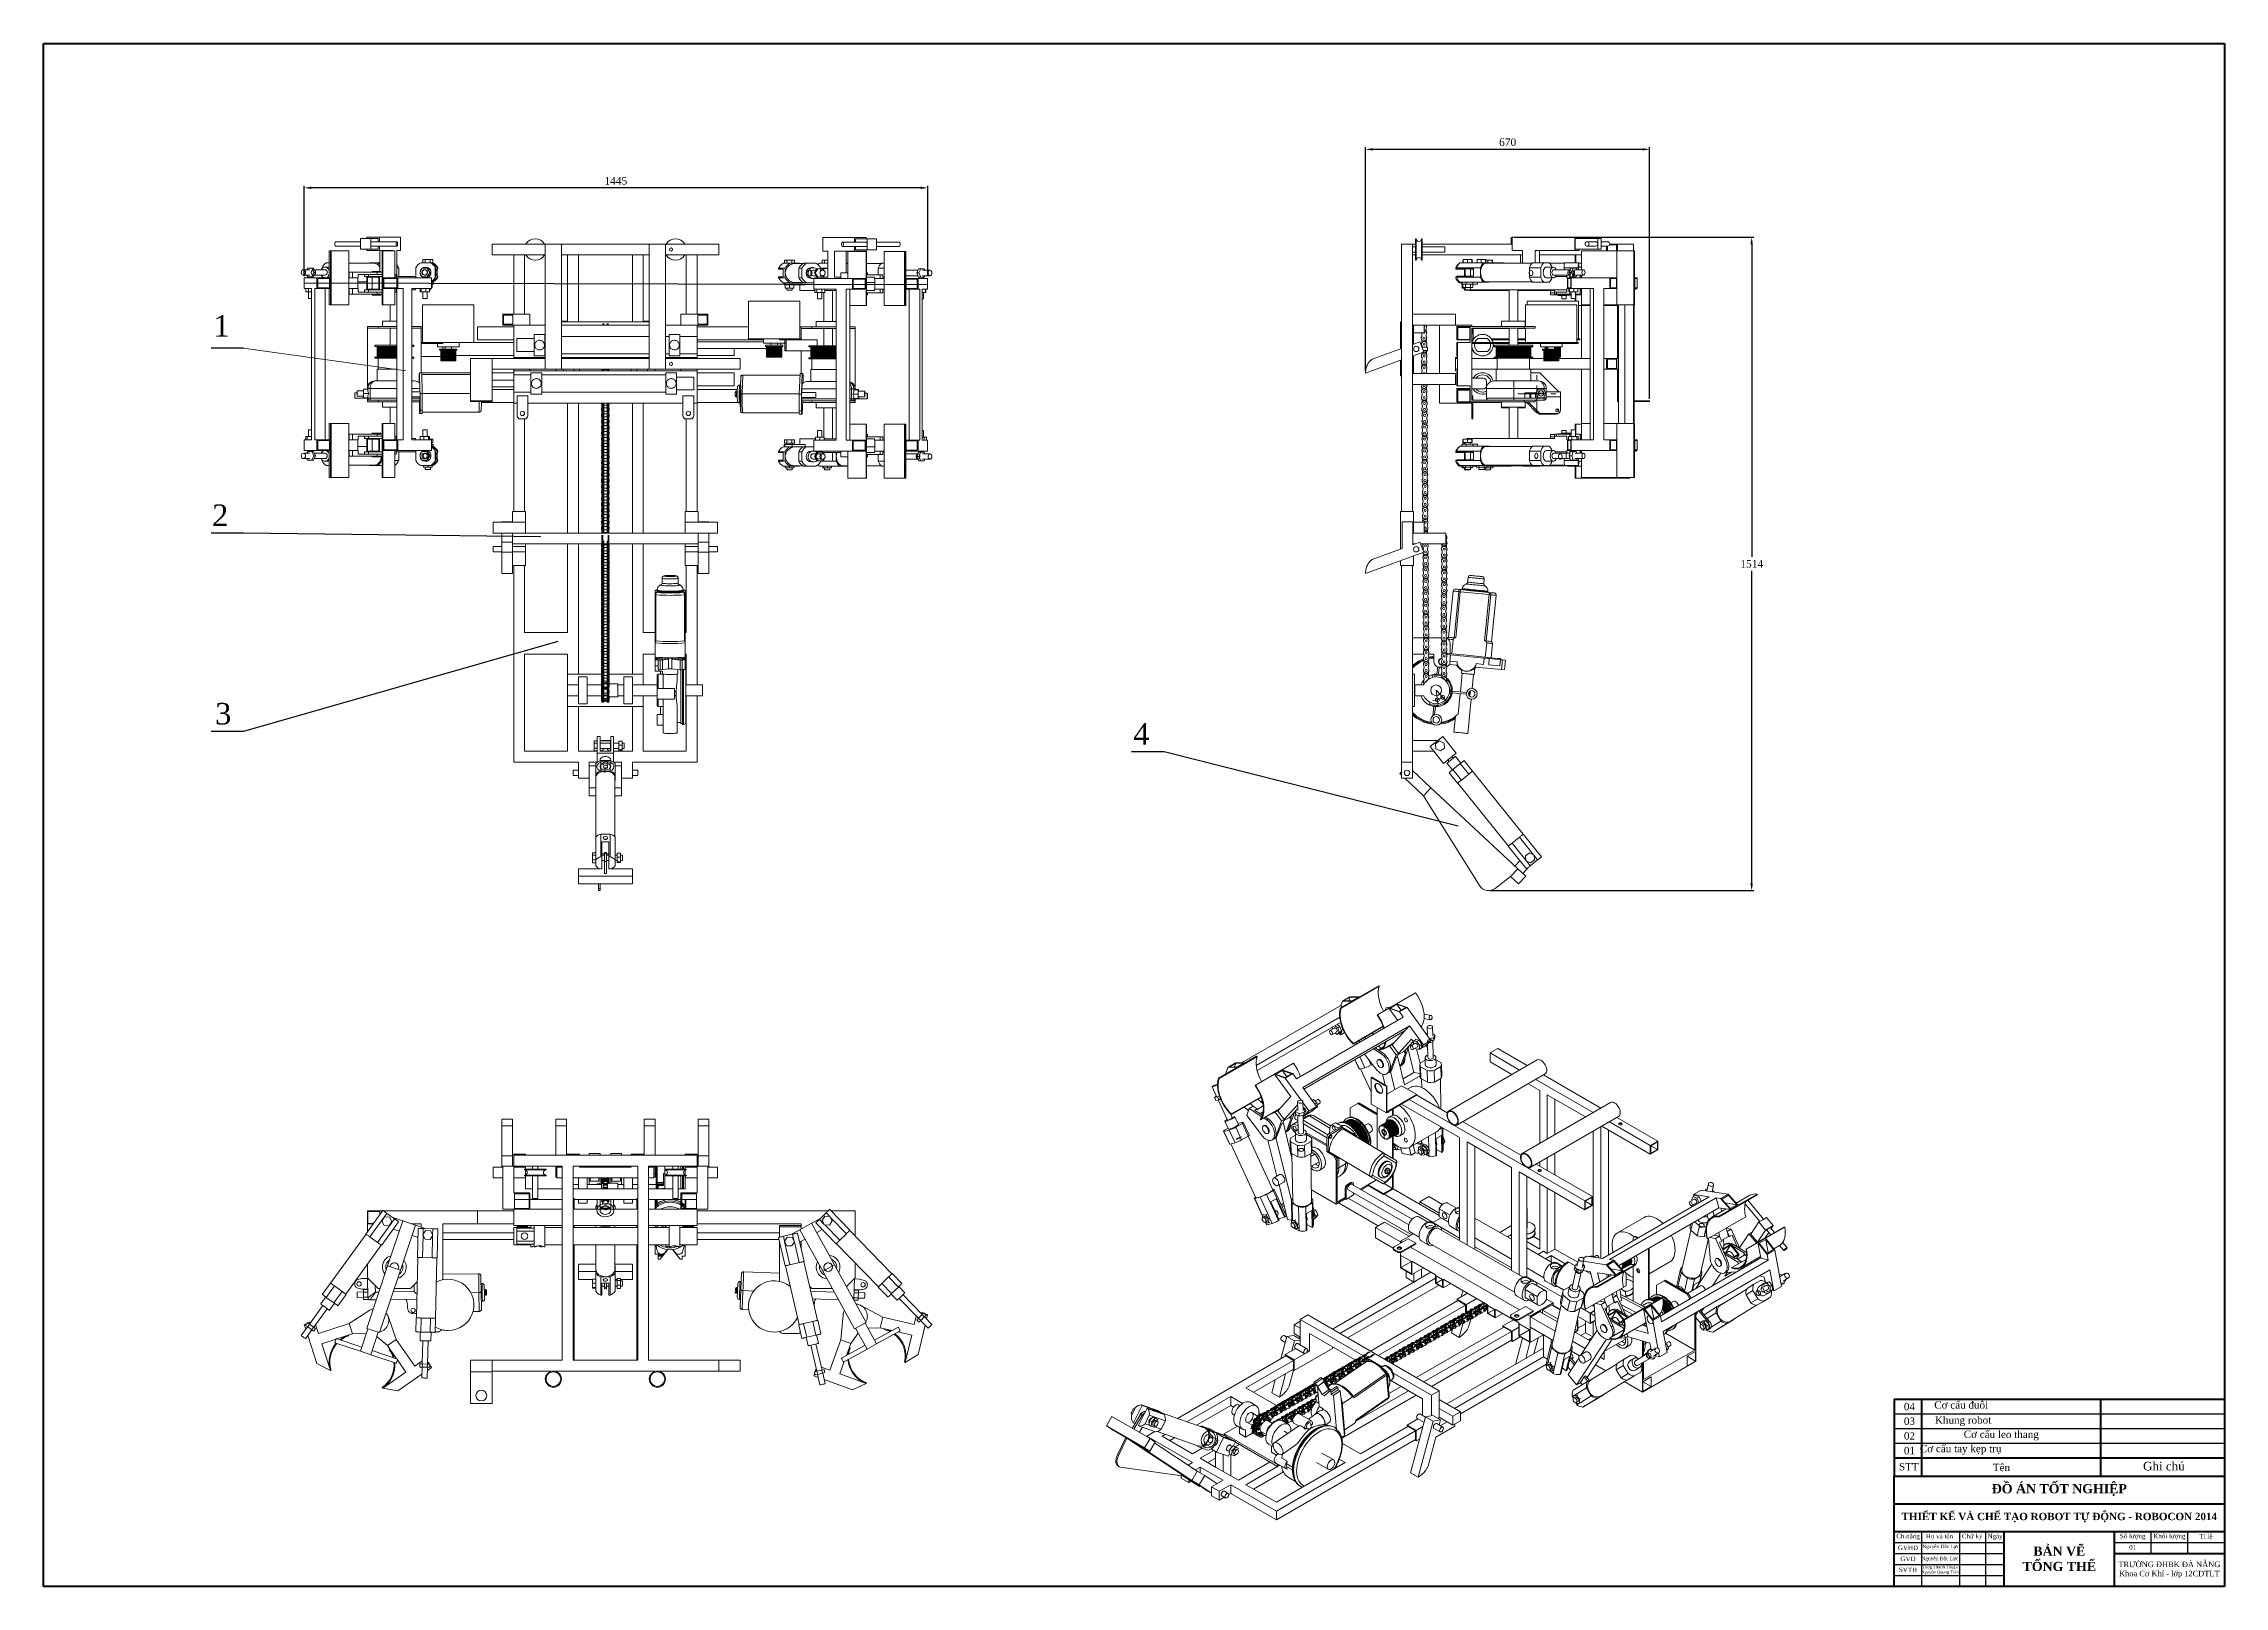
# Model space of a CAD drawing. Header units: millimetres. Extents: x -250 to 3947, y -1468 to 870.
# Drawn here: x 1059 to 2070, y 91 to 806 of the extents above; entities that cross this region are included whole.
import ezdxf

# ---------------------------------------------------------------- set-up
doc = ezdxf.new("R2010")
doc.units = ezdxf.units.MM
doc.header["$PDSIZE"] = -1
doc.linetypes.add('CENTERX2', pattern=[20.32, 12.7, -2.54, 2.54, -2.54])
for name, color, linetype in [('dddd', 1, 'Continuous'), ('DUONGCINH', 1, 'Continuous'), ('TEXT', 1, 'Continuous')]:
    doc.layers.add(name, color=color, linetype=linetype)
doc.layers.add('NETCOBAN', color=1, linetype='Continuous', lineweight=20)
doc.styles.get("Standard").update_dxf_attribs({"font": 'times_0.ttf'})
doc.styles.add('style2', font='VTIMEN.TTF')
doc.dimstyles.new('ISO-25', dxfattribs={"dimtxt": 2.5, "dimasz": 2.5, "dimexe": 1.25, "dimexo": 0.625, "dimtad": 1, "dimtxsty": 'Standard', "dimcen": 2.5, "dimadec": 0, "dimazin": 0, "dimtfac": 1, "dimtmove": 0, "dimatfit": 3, "dimfxl": 1, "dimarcsym": 0})

msp = doc.modelspace()

# ---------------------------------------------------------------- texts
at = {"lineweight": 20, "char_height": 10, "attachment_point": 1}
for s, insert in [('{\\fTimes New Roman|b0|i0|c163|p18;1}', (1137.8791, 679.994)), ('{\\fTimes New Roman|b0|i0|c163|p18;2}', (1137.2576, 592.2193)), ('{\\fTimes New Roman|b0|i0|c163|p18;3}', (1138.6707, 500.2891)), ('{\\fTimes New Roman|b0|i0|c163|p18;4}', (1564.1717, 490.9161))]:
    msp.add_mtext_dynamic_manual_height_columns(s, width=21.085555, gutter_width=17.5, heights=[0], dxfattribs=dict(at, insert=insert))
at = {"layer": 'NETCOBAN'}
for s, insert, char_height, width, attachment_point in [('{\\fTimes New Roman|b0|i0|c163|p18;Cơ cấu đuôi}', (1947.8834, 174.9509), 3.4, 52.348476, 5), ('{\\fTimes New Roman|b0|i0|c163|p18;Khung robot}', (1935.7061, 167.4282), 3.4, 93.839484, 4), ('{\\fTimes New Roman|b0|i0|c163|p18;Cơ cấu leo thang\\P}', (1966.4483, 160.8027), 3.4, 61.025473, 5), ('^I{\\fTimes New Roman|b0|i0|c163|p18;Cơ cấu tay} kẹp trụ', (1946.9928, 154.185), 3.4, 58.136605, 5), ('Tên', (1966.5423, 145.9984), 3.4, 58.136605, 5), ('{\\fTimes New Roman|b1|i0|c0|p18;ĐỒ ÁN TỐT NGHIỆP}', (1993.3461, 135.5335), 4.25, 153, 5), ('{\\fTimes New Roman|b1|i0|c0|p18;THIẾT KẾ VÀ CHẾ TẠO ROBOT TỰ ĐỘNG - ROBOCON 2014}', (1993.3461, 122.7835), 3.4, 145.767047, 5), ('{\\fTimes New Roman|b0|i0|c0|p18;Ch.năng}', (1923.2211, 113.8585), 2.125, 12.75, 5), ('{\\fTimes New Roman|b0|i0|c0|p18;Họ và tên}', (1937.7926, 113.9176), 2.125, 12.75, 5), ('{\\fTimes New Roman|b0|i0|c0|p18;Số lượng} ', (2027.3461, 113.8585), 2.125, 13.449568, 5), ('{\\fTimes New Roman|b0|i0|c0|p18;Khối lượng}', (2044.3461, 113.8585), 2.125, 17, 5), ('{\\fTimes New Roman|b0|i0|c0|p18;Tỉ lệ}', (2061.3461, 113.8585), 2.125, 17, 5), ('{\\fTimes New Roman|b0|i0|c0|p18;GVHD}', (1923.2211, 108.7585), 2.125, 12.75, 5), ('{\\fTimes New Roman|b0|i0|c0|p18;GVD}', (1923.2211, 103.6585), 2.125, 12.75, 5), ('{\\fTimes New Roman|b0|i0|c0|p18;Nguyễn Đắc Lực}', (1937.9959, 103.5617), 1.615, 18.55035, 5), ('{\\fTimes New Roman|b0|i0|c0|p18;Nguyễn Đắc Lực}', (1938.3325, 109.1946), 1.615, 16.900361, 5), ('{\\fTimes New Roman|b1|i0|c0|p18;BẢN VẼ TỔNG THỂ}', (1993.3461, 103.6585), 4.25, 39.449884, 5), ('{\\fTimes New Roman|b0|i0|c0|p18;01} ', (2027.3461, 108.9674), 2.125, 13.449568, 5), ('{\\fTimes New Roman|b0|i0|c0|p18;SVTH}', (1923.2211, 98.5585), 2.125, 12.75, 5), ('Tống Thanh Thuận\\PNguyễn Quang Tiên', (1938.0423, 98.5899), 1.4, 20.152236, 5)]:
    msp.add_mtext(s, dxfattribs=dict(at, insert=insert, char_height=char_height, width=width, attachment_point=attachment_point))
at = {"layer": 'NETCOBAN', "attachment_point": 5, "style": 'style2'}
for s, insert, char_height, width in [('{\\fTimes New Roman|b0|i0|c0|p18;Chữ ký}', (1952.9711, 113.8585), 2.125, 12.75), ('{\\fTimes New Roman|b0|i0|c0|p18;TRƯỜNG ĐHBK ĐÀ NẴNG\\PKhoa Cơ Khí - lớp 12CDTLT}', (2044.3461, 98.5585), 2.55, 51)]:
    msp.add_mtext(s, dxfattribs=dict(at, insert=insert, char_height=char_height, width=width))
at = {"layer": 'NETCOBAN', "lineweight": 50, "insert": (1963.5961, 113.8585), "char_height": 2.125, "width": 6.685836, "attachment_point": 5}
msp.add_mtext('{\\fTimes New Roman|b0|i0|c0|p18;Ngày}', dxfattribs=at)
at = {"layer": 'TEXT'}
for s, insert, char_height, width, attachment_point in [('\\fVNtimes new roman|b0|i0|c0|p34;04', (1921.3241, 175.9458), 3.4, 10.721985, 1), ('\\fVNtimes new roman|b0|i0|c0|p34;03', (1921.3241, 169.1458), 3.4, 10.721985, 1), ('\\fVNtimes new roman|b0|i0|c0|p34;02', (1921.3241, 162.3458), 3.4, 10.721985, 1), ('\\fVNtimes new roman|b0|i0|c0|p34;01', (1921.3241, 155.5458), 3.4, 10.721985, 1), ('\\fVNtimes new roman|b0|i0|c0|p34;STT', (1919.0473, 148.0472), 3.4, 7.849665, 1), ('{\\fTimes New Roman|b0|i0|c0|p18;Ghi chú}', (2041.8108, 148.634), 4, 21.043539, 2)]:
    msp.add_mtext(s, dxfattribs=dict(at, insert=insert, char_height=char_height, width=width, attachment_point=attachment_point))

# ---------------------------------------------------------------- blocks, each defined once
blk = doc.blocks.new('*D9')
at = {"color": 0, "lineweight": -2}
for p, q in [((1740.8, 716.1), (1851.8, 716.1)), ((1850.8, 712.8), (1850.8, 568)), ((1850.8, 416.6), (1850.8, 561.4)), ((1729.4, 413.3), (1851.8, 413.3))]:
    blk.add_line(p, q, dxfattribs=at)
at = {"color": 0}
for points in [[(1850.2, 712.8), (1851.3, 712.8), (1850.8, 716.1)], [(1850.2, 416.6), (1851.3, 416.6), (1850.8, 413.3)]]:
    blk.add_solid(points, dxfattribs=at)
at = {"layer": 'Defpoints', "color": 0}
for p in [(1739.8, 716.1), (1728.4, 413.3), (1850.8, 413.3)]:
    blk.add_point(p, dxfattribs=at)
at = {"color": 0, "insert": (1850.8, 564.7), "char_height": 3.5, "attachment_point": 5}
blk.add_mtext('1514', dxfattribs=at)
blk = doc.blocks.new('*D10')
at = {"color": 0, "lineweight": -2}
for p, q in [((1671.8, 654.1), (1671.8, 757.8)), ((1675.1, 756.8), (1800.2, 756.8)), ((1803.5, 641.2), (1803.5, 757.8))]:
    blk.add_line(p, q, dxfattribs=at)
at = {"color": 0}
for points in [[(1675.1, 757.3), (1675.1, 756.2), (1671.8, 756.8)], [(1800.2, 757.3), (1800.2, 756.2), (1803.5, 756.8)]]:
    blk.add_solid(points, dxfattribs=at)
at = {"layer": 'Defpoints', "color": 0}
for p in [(1803.5, 756.8), (1671.8, 653.1), (1803.5, 640.2)]:
    blk.add_point(p, dxfattribs=at)
at = {"color": 0, "insert": (1737.7, 760.1), "char_height": 3.5, "attachment_point": 5}
blk.add_mtext('670', dxfattribs=at)
blk = doc.blocks.new('*D11')
at = {"color": 0, "lineweight": -2}
for p, q in [((1179.9, 698), (1179.9, 739.9)), ((1465.6, 738.9), (1183.2, 738.9)), ((1468.9, 698), (1468.9, 739.9))]:
    blk.add_line(p, q, dxfattribs=at)
at = {"color": 0}
for points in [[(1183.2, 739.5), (1183.2, 738.4), (1179.9, 738.9)], [(1465.6, 739.5), (1465.6, 738.4), (1468.9, 738.9)]]:
    blk.add_solid(points, dxfattribs=at)
at = {"layer": 'Defpoints', "color": 0}
for p in [(1179.9, 738.9), (1179.9, 697), (1468.9, 697)]:
    blk.add_point(p, dxfattribs=at)
at = {"color": 0, "insert": (1324.4, 742.2), "char_height": 3.5, "attachment_point": 5}
blk.add_mtext('1445', dxfattribs=at)

# ---------------------------------------------------------------- dimensions: what is measured, and where the dimension line sits
for base, p1, p2, text, picture, middle in [((1803.5464, 756.7823), (1671.7963, 653.0712), (1803.5464, 640.2383), '670', '*D10', (1737.6713, 760.0916)), ((1179.9468, 738.9428), (1468.8883, 696.9803), (1179.9468, 696.9803), '1445', '*D11', (1324.4175, 742.2471))]:
    dim = msp.add_linear_dim(base=base, p1=p1, p2=p2, text=text, dimstyle='ISO-25', override={"dimtxt": 3.5, "dimasz": 3.302, "dimexe": 1, "dimexo": 1, "dimgap": 1.524, "dimtih": 1, "dimtoh": 1, "dimlfac": 5, "dimzin": 0, "dimadec": 2, "dimtzin": 0})
    dim.commit()
    dim.dimension.update_dxf_attribs({"geometry": picture, "text_midpoint": middle})
dim = msp.add_linear_dim(base=(1850.7645, 413.3169), p1=(1739.8323, 716.1053), p2=(1728.4455, 413.3169), angle=90, text='1514', dimstyle='ISO-25', override={"dimtxt": 3.5, "dimasz": 3.302, "dimexe": 1, "dimexo": 1, "dimgap": 1.524, "dimtih": 1, "dimtoh": 1, "dimlfac": 5, "dimzin": 0, "dimadec": 2, "dimtzin": 0})
dim.commit()
dim.dimension.update_dxf_attribs({"geometry": '*D9', "text_midpoint": (1850.7645, 564.7111), "dimtype": 160})

# ---------------------------------------------------------------- linework, layer by layer
at = {"color": 7, "linetype": 'Continuous', "lineweight": 20}
for p, q in [((1191.512, 709.7303), (1191.512, 697.2303)), ((1191.512, 709.7303), (1192.1552, 709.7303)), ((1192.1552, 709.7303), (1192.1552, 684.7303)), ((1192.1552, 709.7303), (1192.4879, 709.7303)), ((1192.4879, 709.7303), (1192.4879, 684.7303)), ((1200.5821, 709.7303), (1192.4879, 709.7303)), ((1206.0249, 713.9803), (1194.4905, 713.9803)), ((1194.4905, 711.9803), (1206.0249, 711.9803)), ((1200.5821, 709.7303), (1200.5821, 684.7303)), ((1210.7658, 715.4803), (1206.0249, 715.4803)), ((1206.0249, 715.4803), (1206.0249, 712.9803)), ((1206.0249, 712.9803), (1206.0249, 710.4803)), ((1206.0249, 710.4803), (1210.7658, 710.4803)), ((1208.9275, 716.1053), (1214.8536, 716.1053)), ((1208.9275, 715.4803), (1208.9275, 716.1053)), ((1208.9275, 709.8553), (1208.9275, 710.4803)), ((1214.8536, 709.8553), (1208.9275, 709.8553)), ((1214.261, 715.4803), (1210.7658, 715.4803)), ((1210.7658, 712.9803), (1210.7658, 715.4803)), ((1210.7658, 710.4803), (1210.7658, 712.9803)), ((1214.261, 710.4803), (1210.7658, 710.4803)), ((1222.9358, 713.9803), (1211.0836, 713.9803)), ((1211.0836, 711.9803), (1222.9358, 711.9803)), ((1214.261, 715.4803), (1214.261, 713.9803)), ((1214.261, 711.9803), (1214.261, 710.4803)), ((1214.8536, 716.1053), (1214.8536, 713.9803)), ((1214.8536, 716.1053), (1224.5527, 716.1053)), ((1214.8536, 711.9803), (1214.8536, 709.8553)), ((1214.8536, 709.8553), (1220.9781, 709.8553)), ((1215.052, 709.8553), (1215.052, 700.2303)), ((1216.1466, 709.7303), (1216.1466, 684.7303)), ((1216.3454, 709.7303), (1216.1466, 709.7303)), ((1216.3454, 709.7303), (1216.3454, 684.7303)), ((1221.9604, 709.7303), (1216.3454, 709.7303)), ((1220.9781, 709.8553), (1220.9781, 709.7303)), ((1221.9604, 697.2303), (1221.9604, 709.7303)), ((1222.964, 709.8553), (1224.5527, 709.8553)), ((1222.964, 709.8553), (1222.964, 697.8553)), ((1224.5527, 716.1053), (1224.5527, 709.8553)), ((1267.0499, 712.8553), (1267.0499, 707.8553)), ((1291.701, 712.8553), (1267.0499, 712.8553)), ((1291.701, 707.8553), (1267.0499, 707.8553)), ((1277.0499, 680.3553), (1277.0499, 707.8553)), ((1282.0499, 680.3553), (1282.0499, 707.8553)), ((1291.701, 712.8553), (1291.701, 654.8883)), ((1291.701, 712.8553), (1299.201, 712.8553)), ((1299.201, 654.8883), (1299.201, 712.8553)), ((1339.8988, 712.8553), (1299.201, 712.8553)), ((1339.8988, 707.8553), (1299.201, 707.8553)), ((1302.0499, 707.8553), (1302.0499, 676.7849)), ((1307.0499, 707.8553), (1307.0499, 676.7849)), ((1332.0499, 707.8553), (1332.0499, 676.7849)), ((1337.0499, 707.8553), (1337.0499, 676.7849)), ((1339.8988, 712.8553), (1339.8988, 654.8883)), ((1339.8988, 712.8553), (1347.3988, 712.8553)), ((1347.3988, 654.8883), (1347.3988, 712.8553)), ((1372.0499, 712.8553), (1347.3988, 712.8553)), ((1372.0499, 707.8553), (1347.3988, 707.8553)), ((1357.0499, 680.3553), (1357.0499, 707.8553)), ((1362.0499, 680.3553), (1362.0499, 707.8553)), ((1372.0499, 712.8553), (1372.0499, 707.8553)), ((1420.2529, 709.6053), (1420.2529, 715.8553)), ((1434.9794, 715.8553), (1420.2529, 715.8553)), ((1422.6652, 709.6053), (1420.2529, 709.6053)), ((1422.6652, 709.6053), (1422.6652, 697.6053)), ((1425.6804, 709.6053), (1425.6804, 697.6053)), ((1434.9794, 709.6053), (1425.6804, 709.6053)), ((1440.3513, 713.7303), (1429.4022, 713.7303)), ((1429.4022, 711.7303), (1440.3513, 711.7303)), ((1431.155, 709.6053), (1431.155, 699.6053)), ((1431.8788, 709.4803), (1431.8788, 696.9803)), ((1431.8788, 709.4803), (1440.4121, 709.4803)), ((1434.9794, 713.7303), (1434.9794, 715.8553)), ((1434.9794, 715.8553), (1440.4539, 715.8553)), ((1434.9794, 709.6053), (1434.9794, 711.7303)), ((1440.4539, 709.6053), (1434.9794, 709.6053)), ((1435.5269, 713.7303), (1435.5269, 715.2303)), ((1435.5269, 715.2303), (1440.8337, 715.2303)), ((1435.5269, 710.2303), (1435.5269, 711.7303)), ((1435.5269, 710.2303), (1440.8337, 710.2303)), ((1440.4121, 709.4803), (1440.4121, 684.4803)), ((1440.4121, 709.4803), (1440.5324, 709.4803)), ((1440.4539, 715.8553), (1440.4539, 715.2303)), ((1440.4539, 710.2303), (1440.4539, 709.6053)), ((1440.5324, 709.4803), (1440.5324, 684.4803)), ((1440.8337, 715.2303), (1440.8337, 712.7303)), ((1445.2134, 715.2303), (1440.8337, 715.2303)), ((1440.8337, 712.7303), (1440.8337, 710.2303)), ((1440.8337, 710.2303), (1445.2134, 710.2303)), ((1445.2134, 712.7303), (1445.2134, 715.2303)), ((1455.68, 713.7303), (1445.2134, 713.7303)), ((1445.2134, 710.2303), (1445.2134, 712.7303)), ((1445.2134, 711.7303), (1455.68, 711.7303)), ((1448.759, 709.4803), (1448.759, 684.4803)), ((1448.759, 709.4803), (1458.1574, 709.4803)), ((1458.1574, 709.4803), (1458.1574, 684.4803)), ((1458.498, 709.4803), (1458.1574, 709.4803)), ((1458.498, 709.4803), (1458.498, 684.4803)), ((1458.8471, 709.4803), (1458.498, 709.4803)), ((1458.8471, 696.9803), (1458.8471, 709.4803)), ((1688.5463, 588.9556), (1688.5463, 712.8553)), ((1693.5463, 712.8553), (1688.5463, 712.8553)), ((1693.5463, 680.3553), (1693.5463, 712.8553)), ((1695.0463, 712.8553), (1693.5463, 712.8553)), ((1695.0463, 711.6053), (1693.5463, 711.6053)), ((1693.5463, 709.1053), (1695.0463, 709.1053)), ((1695.0463, 707.8553), (1693.5463, 707.8553)), ((1695.1544, 715.3553), (1695.0463, 715.3553)), ((1695.0463, 705.3553), (1695.0463, 715.3553)), ((1698.0463, 715.3553), (1697.9383, 715.3553)), ((1698.0463, 705.3553), (1698.0463, 715.3553)), ((1739.8323, 712.8553), (1698.0463, 712.8553)), ((1708.5463, 711.6053), (1698.0463, 711.6053)), ((1698.0463, 709.1053), (1708.5463, 709.1053)), ((1744.5732, 707.8553), (1698.0463, 707.8553)), ((1708.5463, 711.6053), (1708.5463, 709.1053)), ((1739.8323, 715.8553), (1739.2833, 715.8553)), ((1739.2833, 715.8553), (1739.2833, 712.8553)), ((1739.8323, 715.2303), (1739.5848, 715.2303)), ((1739.5848, 715.2303), (1739.5848, 712.8553)), ((1739.8323, 709.8553), (1739.8323, 716.1053)), ((1768.7752, 716.1053), (1739.8323, 716.1053)), ((1744.5732, 709.8553), (1739.8323, 709.8553)), ((1743.6629, 707.8553), (1743.6629, 704.1053)), ((1744.5732, 709.8553), (1744.5732, 704.1053)), ((1768.7752, 709.8553), (1750.4993, 709.8553)), ((1750.4993, 709.8553), (1750.4993, 704.2303)), ((1752.4852, 709.8553), (1752.4852, 704.2303)), ((1771.9081, 707.8553), (1752.4852, 707.8553)), ((1768.7752, 709.8553), (1768.7752, 716.1053)), ((1768.7752, 716.1053), (1770.7611, 716.1053)), ((1770.7611, 709.8553), (1768.7752, 709.8553)), ((1768.9194, 707.8553), (1768.9194, 704.2303)), ((1768.9737, 710.4803), (1768.9737, 715.4803)), ((1768.9737, 715.4803), (1779.4037, 715.4803)), ((1768.9737, 710.4803), (1779.4037, 710.4803)), ((1769.26, 707.8553), (1769.26, 704.2303)), ((1770.7611, 716.1053), (1770.7611, 715.4803)), ((1770.7611, 710.4803), (1770.7611, 709.8553)), ((1771.9081, 709.7303), (1771.9081, 700.9803)), ((1771.9081, 709.7303), (1788.3035, 709.7303)), ((1778.4555, 713.9803), (1774.4837, 713.9803)), ((1774.4837, 711.9803), (1778.4555, 711.9803)), ((1779.4037, 715.4803), (1779.4037, 712.9803)), ((1780.9924, 715.4803), (1779.4037, 715.4803)), ((1779.4037, 712.9803), (1779.4037, 710.4803)), ((1779.4037, 710.4803), (1780.9924, 710.4803)), ((1780.9924, 712.9803), (1780.9924, 715.4803)), ((1784.016, 713.9803), (1780.9924, 713.9803)), ((1780.9924, 710.4803), (1780.9924, 712.9803)), ((1780.9924, 711.9803), (1784.016, 711.9803)), ((1783.5463, 709.7303), (1783.5463, 711.9803)), ((1784.1084, 711.9851), (1783.8963, 711.825)), ((1783.8963, 709.7303), (1783.8963, 711.9803)), ((1784.8504, 712.5053), (1788.1963, 712.5053)), ((1784.9568, 712.8553), (1788.5464, 712.8553)), ((1788.1963, 712.5053), (1788.1963, 709.7303)), ((1788.3035, 709.7303), (1788.3035, 684.7303)), ((1788.3035, 709.7303), (1796.1762, 709.7303)), ((1788.5464, 712.8553), (1788.5464, 709.7303)), ((1788.5464, 712.8553), (1792.2963, 712.8553)), ((1792.2963, 712.8553), (1796.0463, 712.8553)), ((1796.0463, 709.7303), (1796.0463, 712.8553)), ((1796.1762, 709.7303), (1796.1762, 684.7303)), ((1796.4642, 709.7303), (1796.1762, 709.7303)), ((1796.4642, 709.7303), (1796.4642, 684.7303)), ((1182.5055, 700.9803), (1179.5796, 700.9803)), ((1179.5796, 698.4803), (1182.5055, 698.4803)), ((1181.218, 700.9803), (1181.5692, 701.7303)), ((1181.5692, 697.7303), (1181.218, 698.4803)), ((1181.5692, 701.7303), (1183.4418, 701.7303)), ((1181.9691, 697.7303), (1181.5692, 697.7303)), ((1181.9444, 697.7303), (1181.9444, 697.2303)), ((1183.0419, 697.7303), (1181.9691, 697.7303)), ((1183.4418, 697.7303), (1183.0419, 697.7303)), ((1184.3196, 701.7303), (1183.4418, 701.7303)), ((1183.4418, 701.7303), (1184.3782, 699.7303)), ((1184.3782, 699.7303), (1183.4418, 697.7303)), ((1184.3196, 697.7303), (1183.4418, 697.7303)), ((1183.9444, 697.2303), (1183.9444, 697.7303)), ((1184.3196, 701.7303), (1185.256, 699.7303)), ((1185.256, 699.7303), (1184.3196, 697.7303)), ((1185.256, 699.7303), (1184.3782, 699.7303)), ((1189.6218, 700.9803), (1184.6708, 700.9803)), ((1184.6708, 698.4803), (1189.6218, 698.4803)), ((1188.3135, 701.6401), (1188.3135, 701.9098)), ((1188.3135, 697.5509), (1188.3135, 697.8206)), ((1188.3135, 697.5509), (1188.4513, 697.2303)), ((1191.512, 702.2303), (1189.6218, 702.2303)), ((1191.512, 704.2303), (1190.1953, 704.2303)), ((1212.1516, 704.1053), (1200.5821, 704.1053)), ((1200.8211, 699.8553), (1200.8211, 697.2303)), ((1200.8211, 699.8553), (1202.3745, 699.8553)), ((1202.3745, 699.8553), (1202.3745, 697.2303)), ((1202.3745, 699.8553), (1213.7864, 699.8553)), ((1204.9586, 698.8553), (1211.5359, 698.8553)), ((1204.9586, 697.2303), (1204.9586, 698.8553)), ((1207.833, 698.8553), (1207.833, 697.8553)), ((1208.9275, 697.8553), (1207.833, 697.8553)), ((1209.4033, 697.8553), (1208.9275, 697.8553)), ((1208.9275, 697.8553), (1208.9275, 691.6053)), ((1209.2594, 697.5053), (1209.2594, 691.9553)), ((1214.5218, 697.5053), (1209.2594, 697.5053)), ((1209.8196, 697.8553), (1209.4033, 697.8553)), ((1209.8196, 698.8553), (1209.8196, 697.8553)), ((1216.1466, 697.8553), (1209.8196, 697.8553)), ((1210.3843, 704.2303), (1210.1887, 704.1053)), ((1213.9189, 704.2303), (1210.3843, 704.2303)), ((1211.4793, 700.2303), (1211.4793, 699.8553)), ((1211.4793, 700.2303), (1215.4793, 700.2303)), ((1211.4793, 697.5053), (1211.4793, 691.9553)), ((1216.1466, 698.8553), (1211.5359, 698.8553)), ((1213.7864, 699.8553), (1213.7864, 698.8553)), ((1213.7864, 699.8553), (1216.1466, 699.8553)), ((1213.9189, 704.2303), (1215.052, 704.2303)), ((1214.5218, 691.9553), (1214.5218, 697.5053)), ((1214.8536, 691.6053), (1214.8536, 697.8553)), ((1215.4793, 699.8553), (1215.4793, 700.2303)), ((1222.6377, 698.8553), (1221.9604, 698.8553)), ((1222.6377, 698.8553), (1222.6377, 697.2303)), ((1222.964, 701.9098), (1223.7007, 701.9098)), ((1222.964, 701.8553), (1223.7407, 701.8553)), ((1222.964, 697.8553), (1231.5353, 697.8553)), ((1223.7007, 701.8553), (1223.7007, 701.9098)), ((1223.7407, 697.8553), (1223.7407, 701.8553)), ((1231.5353, 697.2303), (1231.5353, 697.8553)), ((1231.728, 697.5509), (1231.728, 701.9098)), ((1231.728, 697.5509), (1231.8978, 697.2303)), ((1233.545, 699.7303), (1234.6994, 701.7303)), ((1234.6994, 697.7303), (1233.545, 699.7303)), ((1238.4057, 704.2303), (1234.048, 704.2303)), ((1234.6994, 701.7303), (1237.0082, 701.7303)), ((1235.1926, 697.7303), (1234.6994, 697.7303)), ((1234.871, 697.7303), (1234.871, 697.2303)), ((1234.9526, 705.7303), (1234.9526, 704.2303)), ((1234.9526, 705.7303), (1236.0148, 705.7303)), ((1236.5151, 697.7303), (1235.1926, 697.7303)), ((1235.8538, 700.9803), (1235.7391, 700.9803)), ((1235.7391, 698.4803), (1235.8538, 698.4803)), ((1236.0148, 705.7303), (1236.0148, 704.2303)), ((1236.0148, 705.7303), (1238.3218, 705.7303)), ((1236.2268, 702.2303), (1236.135, 702.2303)), ((1237.0082, 697.7303), (1236.5151, 697.7303)), ((1236.871, 697.2303), (1236.871, 697.7303)), ((1237.0426, 701.7303), (1237.0082, 701.7303)), ((1237.0082, 701.7303), (1238.1626, 699.7303)), ((1238.1626, 699.7303), (1237.0082, 697.7303)), ((1237.0426, 697.7303), (1237.0082, 697.7303)), ((1237.0426, 701.7303), (1238.197, 699.7303)), ((1238.197, 699.7303), (1237.0426, 697.7303)), ((1238.197, 699.7303), (1238.1626, 699.7303)), ((1238.3218, 705.7303), (1238.3218, 704.2303)), ((1238.3218, 705.7303), (1239.5666, 705.7303)), ((1238.4057, 704.2303), (1238.5549, 704.2303)), ((1239.1975, 704.2303), (1238.5549, 704.2303)), ((1239.1975, 704.2303), (1239.4324, 704.2303)), ((1239.4324, 704.2303), (1239.5666, 704.2303)), ((1239.5666, 705.7303), (1239.5666, 704.2303)), ((1240.7256, 697.5509), (1240.7256, 701.9098)), ((1240.7256, 701.9098), (1240.8748, 701.9098)), ((1240.7256, 697.5509), (1240.8748, 697.5509)), ((1240.8748, 697.5509), (1240.8748, 701.9098)), ((1241.5174, 701.9098), (1241.8273, 701.9098)), ((1241.5174, 697.5509), (1241.5174, 701.9098)), ((1241.5174, 697.5509), (1241.8273, 697.5509)), ((1241.8273, 701.4803), (1241.6092, 701.4803)), ((1241.6092, 701.4803), (1241.6092, 697.9803)), ((1241.6092, 697.9803), (1241.8273, 697.9803)), ((1241.8273, 701.4803), (1241.8273, 701.9098)), ((1241.8273, 697.5509), (1241.8273, 697.9803)), ((1402.8271, 701.6598), (1399.7733, 701.6598)), ((1399.7733, 701.6598), (1399.7733, 701.2303)), ((1401.9222, 701.2303), (1399.7733, 701.2303)), ((1399.7733, 697.7303), (1399.7733, 697.3009)), ((1399.7733, 697.7303), (1401.9222, 697.7303)), ((1401.9222, 697.7303), (1401.9222, 701.2303)), ((1402.5283, 703.9803), (1402.0337, 703.9803)), ((1402.5283, 705.4803), (1402.5283, 703.9803)), ((1402.5283, 705.4803), (1403.5905, 705.4803)), ((1402.5283, 703.9803), (1402.61, 703.9803)), ((1405.0875, 703.9803), (1402.61, 703.9803)), ((1402.8271, 701.6598), (1402.8271, 697.3009)), ((1403.5905, 705.4803), (1403.5905, 703.9803)), ((1403.5905, 705.4803), (1405.8975, 705.4803)), ((1405.0875, 703.9803), (1409.3334, 703.9803)), ((1405.8975, 705.4803), (1405.8975, 703.9803)), ((1405.8975, 705.4803), (1407.1423, 705.4803)), ((1407.1423, 705.4803), (1407.1423, 703.9803)), ((1411.1863, 703.8553), (1407.2104, 703.8553)), ((1410.6312, 701.6598), (1409.1609, 701.6598)), ((1409.1609, 701.6598), (1409.1609, 697.3009)), ((1409.5683, 703.8553), (1409.3334, 703.9803)), ((1410.6312, 701.6598), (1410.6312, 697.3009)), ((1412.8916, 703.9803), (1411.4213, 703.9803)), ((1412.8916, 703.9803), (1417.1375, 703.9803)), ((1415.9194, 701.9803), (1415.0146, 701.9803)), ((1417.1763, 700.7303), (1415.9194, 700.7303)), ((1415.9194, 698.2303), (1417.1763, 698.2303)), ((1417.5981, 701.4803), (1416.4733, 699.4803)), ((1416.8126, 699.4803), (1416.4733, 699.4803)), ((1416.4733, 699.4803), (1417.5981, 697.4803)), ((1417.9374, 701.4803), (1416.8126, 699.4803)), ((1416.8126, 699.4803), (1417.9374, 697.4803)), ((1417.9374, 701.4803), (1417.5981, 701.4803)), ((1417.9374, 697.4803), (1417.5981, 697.4803)), ((1417.8925, 697.4803), (1417.8925, 696.9803)), ((1420.1869, 701.4803), (1417.9374, 701.4803)), ((1417.9374, 697.4803), (1418.4179, 697.4803)), ((1419.7065, 697.4803), (1418.4179, 697.4803)), ((1420.9989, 703.9803), (1418.6994, 703.9803)), ((1420.1932, 700.7303), (1419.0622, 700.7303)), ((1419.0622, 698.2303), (1420.1932, 698.2303)), ((1422.6652, 701.6598), (1419.3979, 701.6598)), ((1419.3979, 701.6598), (1419.3979, 701.4803)), ((1419.7065, 697.4803), (1420.1869, 697.4803)), ((1419.8925, 696.9803), (1419.8925, 697.4803)), ((1420.0468, 705.4803), (1420.0468, 703.9803)), ((1420.0468, 705.4803), (1421.1091, 705.4803)), ((1420.6632, 700.6335), (1420.1869, 701.4803)), ((1420.1869, 697.4803), (1420.6632, 698.3272)), ((1422.6652, 697.6053), (1420.2572, 697.6053)), ((1420.7609, 701.2303), (1420.3275, 701.2303)), ((1420.3275, 697.7303), (1420.7609, 697.7303)), ((1420.7609, 701.6053), (1420.7609, 700.5861)), ((1420.7609, 701.6053), (1421.0091, 701.6053)), ((1420.7609, 698.3745), (1420.7609, 697.6053)), ((1420.9989, 703.9803), (1421.1091, 703.9803)), ((1421.0091, 701.6053), (1422.6652, 701.6053)), ((1421.1091, 705.4803), (1421.1091, 703.9803)), ((1421.1091, 705.4803), (1422.6652, 705.4803)), ((1421.1091, 703.9803), (1421.2104, 703.9803)), ((1422.6652, 703.9803), (1421.2104, 703.9803)), ((1428.6618, 697.6053), (1425.6804, 697.6053)), ((1428.6618, 699.6053), (1428.6618, 696.9803)), ((1428.6618, 699.6053), (1431.8788, 699.6053)), ((1431.155, 703.9803), (1431.2402, 703.9803)), ((1431.8788, 703.8553), (1431.155, 703.8553)), ((1431.413, 703.8553), (1431.2402, 703.9803)), ((1447.4775, 703.8553), (1440.5324, 703.8553)), ((1440.5324, 699.6053), (1440.9508, 699.6053)), ((1446.8933, 698.6053), (1440.5324, 698.6053)), ((1444.3064, 697.6053), (1440.5324, 697.6053)), ((1440.9508, 698.6053), (1440.9508, 699.6053)), ((1444.3064, 696.9803), (1444.3064, 697.6053)), ((1448.759, 701.6598), (1445.9877, 701.6598)), ((1445.9877, 701.6598), (1445.9877, 698.6053)), ((1446.8933, 698.6053), (1446.8933, 696.9803)), ((1448.0443, 698.6053), (1446.8933, 698.6053)), ((1448.759, 703.9803), (1447.6503, 703.9803)), ((1448.0443, 698.6053), (1448.0443, 696.9803)), ((1464.3343, 700.7303), (1458.8471, 700.7303)), ((1458.8471, 698.2303), (1464.3343, 698.2303)), ((1463.8172, 699.4803), (1464.6445, 701.4803)), ((1464.6445, 697.4803), (1463.8172, 699.4803)), ((1463.8172, 699.4803), (1464.8636, 699.4803)), ((1464.6445, 701.4803), (1465.691, 701.4803)), ((1464.6445, 697.4803), (1465.691, 697.4803)), ((1464.8636, 699.4803), (1465.691, 701.4803)), ((1465.691, 697.4803), (1464.8636, 699.4803)), ((1464.9951, 697.4803), (1464.9951, 696.9803)), ((1465.691, 701.4803), (1467.3456, 701.4803)), ((1466.0444, 697.4803), (1465.691, 697.4803)), ((1466.9922, 697.4803), (1466.0444, 697.4803)), ((1470.0063, 700.7303), (1466.5183, 700.7303)), ((1466.5183, 698.2303), (1470.0063, 698.2303)), ((1467.3456, 697.4803), (1466.9922, 697.4803)), ((1466.9951, 696.9803), (1466.9951, 697.4803)), ((1467.3456, 701.4803), (1467.6558, 700.7303)), ((1467.6558, 698.2303), (1467.3456, 697.4803)), ((1695.0463, 705.3553), (1695.1544, 705.3553)), ((1697.9383, 705.3553), (1698.0463, 705.3553)), ((1713.6189, 701.6598), (1713.6189, 701.2303)), ((1717.9318, 701.2303), (1713.6189, 701.2303)), ((1713.6189, 697.7303), (1713.6189, 697.3009)), ((1714.1158, 697.7303), (1713.6189, 697.7303)), ((1725.0629, 701.9098), (1714.1158, 701.9098)), ((1714.1158, 701.4803), (1714.1158, 701.9098)), ((1721.8193, 701.4803), (1714.1158, 701.4803)), ((1714.1158, 697.5509), (1714.1158, 697.9803)), ((1714.1158, 697.9803), (1721.8193, 697.9803)), ((1725.0629, 697.5509), (1714.1158, 697.5509)), ((1726.4209, 704.2303), (1715.4738, 704.2303)), ((1716.857, 705.4803), (1716.857, 704.2303)), ((1716.857, 705.4803), (1717.1312, 705.4803)), ((1717.1312, 705.7303), (1717.1312, 704.2303)), ((1717.1312, 705.7303), (1719.0765, 705.7303)), ((1717.6576, 701.2303), (1717.6576, 697.9803)), ((1717.9318, 701.4803), (1717.9318, 697.9803)), ((1719.0765, 705.7303), (1719.0765, 704.2303)), ((1719.0765, 705.7303), (1721.1271, 705.7303)), ((1720.4318, 697.9803), (1720.4318, 701.4803)), ((1721.8193, 701.2303), (1720.4318, 701.2303)), ((1721.1271, 705.7303), (1721.1271, 704.2303)), ((1721.1271, 705.7303), (1721.2324, 705.7303)), ((1721.2324, 705.7303), (1721.2324, 704.2303)), ((1721.8193, 697.9803), (1721.8193, 701.4803)), ((1723.4861, 705.7303), (1723.4861, 704.2303)), ((1723.4861, 705.7303), (1725.4314, 705.7303)), ((1725.0629, 697.5509), (1725.0629, 701.9098)), ((1725.4314, 705.7303), (1725.4314, 704.2303)), ((1725.4314, 705.7303), (1727.482, 705.7303)), ((1728.9717, 704.2303), (1726.4209, 704.2303)), ((1727.482, 705.7303), (1727.482, 704.2303)), ((1727.482, 705.7303), (1727.5874, 705.7303)), ((1727.5874, 705.7303), (1727.5874, 704.2303)), ((1727.5874, 705.4803), (1728.4511, 705.4803)), ((1748.9849, 704.1053), (1727.6963, 704.1053)), ((1728.4511, 705.4803), (1728.4511, 704.2303)), ((1728.4511, 705.4803), (1730.5017, 705.4803)), ((1729.1128, 704.1053), (1728.9717, 704.2303)), ((1735.984, 704.2303), (1728.9717, 704.2303)), ((1730.5017, 705.4803), (1730.5017, 704.2303)), ((1730.5017, 705.4803), (1730.6071, 705.4803)), ((1730.6071, 705.4803), (1730.6071, 704.2303)), ((1735.984, 704.2303), (1735.9784, 704.1053)), ((1736.084, 704.2303), (1735.984, 704.2303)), ((1736.0895, 704.1053), (1736.084, 704.2303)), ((1753.0389, 701.9098), (1747.768, 701.9098)), ((1747.768, 697.5509), (1747.768, 701.9098)), ((1753.0389, 697.5509), (1747.768, 697.5509)), ((1754.3968, 704.2303), (1749.126, 704.2303)), ((1753.0389, 697.5509), (1753.0389, 701.9098)), ((1756.9476, 704.2303), (1754.3968, 704.2303)), ((1758.9158, 702.2303), (1755.6722, 702.2303)), ((1763.9711, 704.1053), (1757.0887, 704.1053)), ((1766.6314, 700.9803), (1758.9158, 700.9803)), ((1758.9158, 698.4803), (1766.6314, 698.4803)), ((1765.1216, 697.8553), (1759.8835, 697.8553)), ((1770.4216, 701.9098), (1763.9233, 701.9098)), ((1763.9233, 700.9803), (1763.9233, 701.9098)), ((1770.4749, 704.2303), (1763.9766, 704.2303)), ((1765.1216, 698.4803), (1765.1216, 697.2303)), ((1766.2091, 699.7303), (1766.8848, 701.7303)), ((1766.8848, 697.7303), (1766.2091, 699.7303)), ((1766.2091, 699.7303), (1767.4254, 699.7303)), ((1766.5342, 698.4803), (1766.5342, 697.2303)), ((1766.8848, 701.7303), (1768.1011, 701.7303)), ((1766.8848, 697.7303), (1768.1011, 697.7303)), ((1767.1687, 697.7303), (1767.1687, 697.2303)), ((1767.4254, 699.7303), (1768.1011, 701.7303)), ((1768.1011, 697.7303), (1767.4254, 699.7303)), ((1768.1011, 701.7303), (1769.4526, 701.7303)), ((1768.3898, 697.7303), (1768.1011, 697.7303)), ((1769.1687, 697.7303), (1768.3898, 697.7303)), ((1772.8313, 700.9803), (1768.7769, 700.9803)), ((1768.7769, 698.4803), (1772.8313, 698.4803)), ((1769.1687, 697.2303), (1769.1687, 697.7303)), ((1769.4526, 697.7303), (1769.1687, 697.7303)), ((1769.4526, 701.7303), (1769.706, 700.9803)), ((1769.706, 698.4803), (1769.4526, 697.7303)), ((1770.4216, 700.9803), (1770.4216, 701.9098)), ((1770.5749, 704.2303), (1770.4749, 704.2303)), ((1771.9081, 702.2303), (1770.5249, 702.2303)), ((1771.9081, 703.9803), (1770.5853, 703.9803)), ((1771.2868, 698.4803), (1771.2868, 697.2303)), ((1771.9081, 697.8553), (1771.2868, 697.8553)), ((1771.4567, 697.8553), (1771.4567, 697.2303)), ((1771.9081, 698.4803), (1771.9081, 697.2303)), ((1179.9468, 692.2303), (1179.9468, 697.2303)), ((1185.8493, 697.2303), (1179.9468, 697.2303)), ((1183.364, 692.2303), (1179.9468, 692.2303)), ((1180.6446, 690.7303), (1180.6446, 692.2303)), ((1181.9769, 690.7303), (1180.6446, 690.7303)), ((1181.9444, 690.7303), (1181.9444, 687.7303)), ((1183.364, 687.7303), (1181.9444, 687.7303)), ((1181.9769, 690.7303), (1181.9769, 692.2303)), ((1183.364, 690.7303), (1181.9769, 690.7303)), ((1183.364, 622.2303), (1183.364, 692.2303)), ((1184.9173, 622.2303), (1184.9173, 692.2303)), ((1185.8493, 692.2303), (1184.9173, 692.2303)), ((1185.8493, 692.2303), (1185.8493, 697.2303)), ((1192.1552, 697.2303), (1185.8493, 697.2303)), ((1192.1552, 692.2303), (1185.8493, 692.2303)), ((1191.7138, 696.8803), (1186.2907, 696.8803)), ((1186.2907, 696.8803), (1186.2907, 692.5803)), ((1186.2907, 692.5803), (1191.7138, 692.5803)), ((1189.6699, 622.2303), (1189.6699, 692.2303)), ((1191.512, 692.2303), (1191.512, 684.7303)), ((1191.7138, 692.5803), (1191.7138, 696.8803)), ((1192.1552, 697.2303), (1192.1552, 692.2303)), ((1200.5821, 697.2303), (1202.3745, 697.2303)), ((1200.5821, 692.2303), (1202.3745, 692.2303)), ((1200.8211, 689.6053), (1200.8211, 692.2303)), ((1200.8211, 689.6053), (1202.3745, 689.6053)), ((1202.3745, 697.2303), (1204.9586, 697.2303)), ((1202.3745, 689.6053), (1202.3745, 692.2303)), ((1202.3745, 692.2303), (1204.9586, 692.2303)), ((1202.3745, 689.6053), (1213.7864, 689.6053)), ((1204.7508, 697.2303), (1204.7508, 692.2303)), ((1204.7508, 695.3553), (1208.9275, 695.3553)), ((1204.9586, 690.6053), (1204.9586, 692.2303)), ((1211.5359, 690.6053), (1204.9586, 690.6053)), ((1207.833, 691.6053), (1207.833, 690.6053)), ((1207.833, 691.6053), (1208.9275, 691.6053)), ((1208.9275, 691.6053), (1209.4033, 691.6053)), ((1209.2594, 691.9553), (1214.5218, 691.9553)), ((1209.4033, 691.6053), (1209.8196, 691.6053)), ((1209.8196, 691.6053), (1216.1466, 691.6053)), ((1209.8196, 690.6053), (1209.8196, 691.6053)), ((1211.4793, 689.6053), (1211.4793, 689.2303)), ((1211.4793, 689.2303), (1215.4793, 689.2303)), ((1216.1466, 690.6053), (1211.5359, 690.6053)), ((1213.7864, 689.6053), (1213.7864, 690.6053)), ((1213.7864, 689.6053), (1216.1466, 689.6053)), ((1215.4793, 689.2303), (1215.4793, 689.6053)), ((1216.3454, 697.2303), (1216.3454, 692.2303)), ((1216.3454, 697.2303), (1223.3007, 697.2303)), ((1216.3454, 692.2303), (1223.3007, 692.2303)), ((1216.8323, 696.8803), (1222.8138, 696.8803)), ((1216.8323, 692.5803), (1216.8323, 696.8803)), ((1222.8138, 692.5803), (1216.8323, 692.5803)), ((1221.9604, 684.7303), (1221.9604, 692.2303)), ((1222.6377, 690.6053), (1221.9604, 690.6053)), ((1222.6377, 690.6053), (1222.6377, 692.2303)), ((1222.6377, 691.6053), (1222.9292, 691.6053)), ((1222.8138, 696.8803), (1222.8138, 692.5803)), ((1222.9292, 692.2303), (1222.9292, 622.2303)), ((1223.3007, 692.2303), (1223.3007, 697.2303)), ((1223.3007, 697.2303), (1238.9372, 697.2303)), ((1223.3007, 692.2303), (1225.7696, 692.2303)), ((1225.7696, 692.2303), (1225.7696, 622.2303)), ((1229.8845, 692.2303), (1238.9372, 692.2303)), ((1229.8845, 692.2303), (1229.8845, 622.2303)), ((1229.8845, 691.6053), (1231.5353, 691.6053)), ((1231.5353, 691.6053), (1231.5353, 692.2303)), ((1233.7046, 690.7303), (1233.7046, 692.2303)), ((1234.0951, 690.7303), (1233.7046, 690.7303)), ((1234.0951, 690.7303), (1234.0951, 692.2303)), ((1236.2615, 690.7303), (1234.0951, 690.7303)), ((1234.871, 690.7303), (1234.871, 687.7303)), ((1236.871, 687.7303), (1234.871, 687.7303)), ((1236.2615, 690.7303), (1236.2615, 692.2303)), ((1238.0375, 690.7303), (1236.2615, 690.7303)), ((1236.871, 687.7303), (1236.871, 690.7303)), ((1238.0375, 690.7303), (1238.0375, 692.2303)), ((1238.5096, 691.7303), (1238.0375, 691.7303)), ((1238.5096, 691.7303), (1238.5096, 692.2303)), ((1238.9372, 692.2303), (1238.9372, 697.2303)), ((1239.1975, 695.2303), (1238.9372, 695.2303)), ((1239.63, 694.2303), (1238.9372, 694.2303)), ((1239.2981, 692.7303), (1238.9372, 692.7303)), ((1239.1975, 695.2303), (1239.4104, 695.2303)), ((1239.2981, 694.2303), (1239.2981, 692.7303)), ((1239.4104, 695.2303), (1239.63, 695.2303)), ((1239.63, 694.2303), (1239.63, 695.2303)), ((1239.63, 695.2303), (1239.7596, 695.2303)), ((1239.7596, 694.2303), (1239.63, 694.2303)), ((1239.7596, 694.2303), (1239.7596, 695.2303)), ((1402.8271, 697.3009), (1399.7733, 697.3009)), ((1402.3352, 694.9803), (1402.0337, 694.9803)), ((1402.3352, 694.9803), (1402.3352, 693.9803)), ((1402.3352, 694.9803), (1402.6454, 694.9803)), ((1402.6454, 693.9803), (1402.3352, 693.9803)), ((1402.6454, 694.9803), (1402.6454, 693.9803)), ((1402.6454, 694.9803), (1402.9893, 694.9803)), ((1406.0414, 693.9803), (1402.6454, 693.9803)), ((1402.7967, 693.9803), (1402.7967, 692.4803)), ((1402.8762, 692.4803), (1402.7967, 692.4803)), ((1402.8762, 693.9803), (1402.8762, 692.4803)), ((1404.9147, 692.4803), (1402.8762, 692.4803)), ((1405.0875, 694.9803), (1402.9893, 694.9803)), ((1403.5853, 692.4803), (1403.5853, 691.4803)), ((1406.0853, 691.4803), (1403.5853, 691.4803)), ((1404.9147, 693.9803), (1404.9147, 692.4803)), ((1406.8738, 692.4803), (1404.9147, 692.4803)), ((1405.0875, 694.9803), (1409.3334, 694.9803)), ((1406.0414, 694.9803), (1406.0414, 693.9803)), ((1412.0634, 693.9803), (1406.0414, 693.9803)), ((1406.0853, 691.4803), (1406.0853, 692.4803)), ((1406.8738, 693.9803), (1406.8738, 692.4803)), ((1407.2104, 695.1053), (1411.1863, 695.1053)), ((1410.6312, 697.3009), (1409.1609, 697.3009)), ((1409.3334, 694.9803), (1409.5683, 695.1053)), ((1411.4213, 694.9803), (1409.3334, 694.9803)), ((1409.6511, 695.1053), (1409.6511, 694.9803)), ((1409.6511, 693.9803), (1409.6511, 691.3553)), ((1416.5953, 691.3553), (1409.6511, 691.3553)), ((1412.8916, 694.9803), (1411.4213, 694.9803)), ((1412.0634, 693.9803), (1412.0634, 694.9803)), ((1412.8916, 694.9803), (1416.1553, 694.9803)), ((1415.0146, 696.9803), (1415.9194, 696.9803)), ((1416.1553, 691.9803), (1416.1553, 696.9803)), ((1433.9986, 696.9803), (1416.1553, 696.9803)), ((1426.4856, 691.9803), (1416.1553, 691.9803)), ((1416.5953, 690.4803), (1416.5953, 691.9803)), ((1417.5391, 690.4803), (1416.5953, 690.4803)), ((1417.5391, 690.4803), (1417.5391, 691.9803)), ((1419.8364, 690.4803), (1417.5391, 690.4803)), ((1417.8925, 690.4803), (1417.8925, 687.4803)), ((1419.8925, 687.4803), (1417.8925, 687.4803)), ((1419.8364, 690.4803), (1419.8364, 691.9803)), ((1421.1898, 690.4803), (1419.8364, 690.4803)), ((1419.8925, 687.4803), (1419.8925, 690.4803)), ((1420.7609, 690.4803), (1420.7609, 676.9803)), ((1421.1898, 690.4803), (1421.1898, 691.9803)), ((1426.4856, 691.3553), (1421.1898, 691.3553)), ((1424.7609, 676.9803), (1424.7609, 691.3553)), ((1426.4856, 621.9803), (1426.4856, 691.9803)), ((1431.1812, 621.9803), (1431.1812, 691.9803)), ((1433.9986, 691.9803), (1431.1812, 691.9803)), ((1432.8992, 621.9803), (1432.8992, 691.9803)), ((1433.9986, 691.9803), (1433.9986, 696.9803)), ((1440.4121, 696.9803), (1433.9986, 696.9803)), ((1440.4121, 691.9803), (1433.9986, 691.9803)), ((1439.9632, 696.6303), (1434.4475, 696.6303)), ((1434.4475, 696.6303), (1434.4475, 692.3303)), ((1434.4475, 692.3303), (1439.9632, 692.3303)), ((1439.9632, 692.3303), (1439.9632, 696.6303)), ((1440.4121, 696.9803), (1440.4121, 691.9803)), ((1440.5324, 695.1053), (1444.4604, 695.1053)), ((1440.5324, 691.3553), (1444.3064, 691.3553)), ((1446.8933, 690.3553), (1440.5324, 690.3553)), ((1440.5324, 689.3553), (1440.9508, 689.3553)), ((1440.9508, 689.3553), (1440.9508, 690.3553)), ((1446.8933, 696.9803), (1444.3064, 696.9803)), ((1444.3064, 691.3553), (1444.3064, 691.9803)), ((1446.8933, 691.9803), (1444.3064, 691.9803)), ((1444.4604, 696.9803), (1444.4604, 691.9803)), ((1448.759, 696.9803), (1446.8933, 696.9803)), ((1448.759, 691.9803), (1446.8933, 691.9803)), ((1446.8933, 690.3553), (1446.8933, 691.9803)), ((1448.0443, 690.3553), (1446.8933, 690.3553)), ((1448.759, 697.3009), (1448.0443, 697.3009)), ((1448.0443, 690.3553), (1448.0443, 691.9803)), ((1458.498, 696.9803), (1458.498, 691.9803)), ((1458.498, 696.9803), (1464.5147, 696.9803)), ((1458.498, 691.9803), (1464.5147, 691.9803)), ((1458.8471, 684.4803), (1458.8471, 691.9803)), ((1458.9192, 696.6303), (1464.0935, 696.6303)), ((1458.9192, 692.3303), (1458.9192, 696.6303)), ((1464.0935, 692.3303), (1458.9192, 692.3303)), ((1460.3395, 691.9803), (1460.3395, 621.9803)), ((1464.0935, 696.6303), (1464.0935, 692.3303)), ((1464.5147, 691.9803), (1464.5147, 696.9803)), ((1464.5147, 696.9803), (1468.8883, 696.9803)), ((1464.5147, 691.9803), (1465.2053, 691.9803)), ((1465.2053, 691.9803), (1465.2053, 621.9803)), ((1466.3562, 691.9803), (1468.8883, 691.9803)), ((1466.3562, 691.9803), (1466.3562, 621.9803)), ((1467.8934, 690.4803), (1466.3562, 690.4803)), ((1466.9951, 687.4803), (1466.3562, 687.4803)), ((1466.9951, 687.4803), (1466.9951, 690.4803)), ((1467.8934, 690.4803), (1467.8934, 691.9803)), ((1468.0832, 690.4803), (1467.8934, 690.4803)), ((1468.0832, 690.4803), (1468.0832, 691.9803)), ((1468.8883, 691.9803), (1468.8883, 696.9803)), ((1716.6818, 694.9803), (1715.2378, 694.9803)), ((1716.9133, 695.2303), (1715.4738, 695.2303)), ((1716.4076, 694.9803), (1716.4076, 693.9803)), ((1716.7178, 693.9803), (1716.4076, 693.9803)), ((1716.5996, 693.9803), (1716.5996, 692.4803)), ((1717.8224, 692.4803), (1716.5996, 692.4803)), ((1716.6818, 695.2303), (1716.6818, 694.2303)), ((1718.3875, 694.2303), (1716.6818, 694.2303)), ((1716.7178, 693.9803), (1716.8738, 693.9803)), ((1716.8738, 694.2303), (1716.8738, 692.7303)), ((1718.0966, 692.7303), (1716.8738, 692.7303)), ((1716.9133, 695.2303), (1718.3875, 695.2303)), ((1717.6576, 692.4803), (1717.6576, 691.4803)), ((1720.0346, 691.4803), (1717.6576, 691.4803)), ((1717.8224, 692.7303), (1717.8224, 692.4803)), ((1717.9318, 692.4803), (1717.8224, 692.4803)), ((1717.9318, 692.7303), (1717.9318, 691.7303)), ((1720.4318, 691.7303), (1717.9318, 691.7303)), ((1718.0966, 694.2303), (1718.0966, 692.7303)), ((1720.4047, 692.7303), (1718.0966, 692.7303)), ((1718.3875, 695.2303), (1718.3875, 694.2303)), ((1718.3875, 695.2303), (1718.8996, 695.2303)), ((1721.5523, 694.2303), (1718.3875, 694.2303)), ((1726.4209, 695.2303), (1718.8996, 695.2303)), ((1718.9959, 691.7303), (1718.9959, 691.6053)), ((1765.1216, 691.6053), (1718.9959, 691.6053)), ((1720.0346, 691.3553), (1720.0346, 691.6053)), ((1723.0498, 691.3553), (1720.0346, 691.3553)), ((1720.4047, 694.2303), (1720.4047, 692.7303)), ((1721.4899, 692.7303), (1720.4047, 692.7303)), ((1720.4318, 691.7303), (1720.4318, 692.7303)), ((1721.4899, 694.2303), (1721.4899, 692.7303)), ((1721.5523, 695.2303), (1721.5523, 694.2303)), ((1723.7368, 694.2303), (1721.5523, 694.2303)), ((1723.0498, 691.6053), (1723.0498, 691.3553)), ((1738.3746, 691.3553), (1723.0498, 691.3553)), ((1723.7368, 694.2303), (1723.7368, 695.2303)), ((1728.9717, 695.2303), (1726.4209, 695.2303)), ((1727.3065, 691.6053), (1727.3065, 691.4803)), ((1729.8065, 691.4803), (1727.3065, 691.4803)), ((1727.6963, 695.3553), (1748.9849, 695.3553)), ((1728.9717, 695.2303), (1729.1128, 695.3553)), ((1729.8065, 691.4803), (1729.8065, 691.6053)), ((1738.3746, 691.6053), (1738.3746, 677.2303)), ((1742.3746, 677.2303), (1742.3746, 691.6053)), ((1759.3809, 691.3553), (1742.3746, 691.3553)), ((1754.3968, 695.2303), (1749.126, 695.2303)), ((1756.9476, 695.2303), (1754.3968, 695.2303)), ((1755.6722, 697.2303), (1758.9158, 697.2303)), ((1757.5024, 691.3553), (1757.5024, 690.3553)), ((1757.5024, 690.3553), (1757.5024, 689.3553)), ((1759.3809, 690.3553), (1757.5024, 690.3553)), ((1757.5024, 689.3553), (1762.6454, 689.3553)), ((1759.3809, 691.6053), (1759.3809, 690.6053)), ((1759.3809, 690.6053), (1759.3809, 689.6053)), ((1760.2961, 690.6053), (1759.3809, 690.6053)), ((1759.3809, 689.6053), (1760.2961, 689.6053)), ((1760.2961, 689.6053), (1760.2961, 690.6053)), ((1765.1216, 690.6053), (1760.2961, 690.6053)), ((1760.2961, 689.6053), (1766.5342, 689.6053)), ((1761.1488, 689.3553), (1761.1488, 688.9803)), ((1761.1488, 688.9803), (1764.1136, 688.9803)), ((1762.6454, 689.3553), (1763.0272, 689.3553)), ((1762.729, 688.9803), (1762.729, 687.4803)), ((1764.4266, 687.4803), (1762.729, 687.4803)), ((1763.0272, 689.6053), (1763.0272, 689.2303)), ((1763.0272, 689.2303), (1764.3917, 689.2303)), ((1764.1136, 688.9803), (1765.1488, 688.9803)), ((1764.3917, 689.2303), (1767.0272, 689.2303)), ((1764.729, 687.4803), (1764.4266, 687.4803)), ((1764.729, 687.4803), (1764.729, 688.9803)), ((1765.1216, 697.2303), (1765.491, 697.2303)), ((1765.1216, 692.2303), (1765.1216, 690.6053)), ((1765.1216, 692.2303), (1765.491, 692.2303)), ((1765.1488, 688.9803), (1765.1488, 689.2303)), ((1765.491, 697.2303), (1765.491, 692.2303)), ((1767.0443, 697.2303), (1765.491, 697.2303)), ((1765.491, 692.2303), (1766.1976, 692.2303)), ((1766.9356, 696.8803), (1765.5997, 696.8803)), ((1765.5997, 696.8803), (1765.5997, 692.5803)), ((1765.5997, 692.5803), (1766.9356, 692.5803)), ((1766.0717, 690.7303), (1766.0717, 692.2303)), ((1766.2824, 690.7303), (1766.0717, 690.7303)), ((1766.2824, 692.2303), (1766.1976, 692.2303)), ((1766.2824, 690.7303), (1766.2824, 692.2303)), ((1766.5387, 692.2303), (1766.2824, 692.2303)), ((1768.3794, 690.7303), (1766.2824, 690.7303)), ((1766.5342, 689.6053), (1766.5342, 690.7303)), ((1766.5342, 689.6053), (1767.1687, 689.6053)), ((1766.5387, 692.2303), (1767.0443, 692.2303)), ((1766.9356, 692.5803), (1766.9356, 696.8803)), ((1767.0272, 689.2303), (1767.0272, 689.6053)), ((1767.0272, 689.3553), (1767.1687, 689.3553)), ((1767.0443, 692.2303), (1767.0443, 697.2303)), ((1785.1042, 697.2303), (1767.0443, 697.2303)), ((1777.5, 692.2303), (1767.0443, 692.2303)), ((1767.1687, 690.7303), (1767.1687, 687.7303)), ((1767.5835, 687.7303), (1767.1687, 687.7303)), ((1769.1687, 687.7303), (1767.5835, 687.7303)), ((1768.3794, 690.7303), (1768.3794, 692.2303)), ((1770.2657, 690.7303), (1768.3794, 690.7303)), ((1768.9194, 687.7303), (1768.9194, 686.4803)), ((1769.1687, 687.7303), (1769.1687, 690.7303)), ((1769.1687, 689.6053), (1771.2868, 689.6053)), ((1769.1687, 689.3553), (1771.9081, 689.3553)), ((1769.26, 689.3553), (1769.26, 686.4803)), ((1770.2657, 690.7303), (1770.2657, 692.2303)), ((1771.2868, 689.6053), (1771.2868, 692.2303)), ((1771.2868, 691.6053), (1771.9081, 691.6053)), ((1771.9081, 690.6053), (1771.2868, 690.6053)), ((1771.4511, 690.3553), (1771.2868, 690.3553)), ((1771.4511, 691.9803), (1771.4511, 691.6053)), ((1771.4511, 691.9803), (1771.4567, 691.9803)), ((1771.4511, 690.6053), (1771.4511, 690.3553)), ((1771.4567, 692.2303), (1771.4567, 691.6053)), ((1771.9081, 692.2303), (1771.9081, 684.7303)), ((1775.9467, 622.2303), (1775.9467, 692.2303)), ((1777.5, 622.2303), (1777.5, 692.2303)), ((1785.1042, 692.2303), (1782.2526, 692.2303)), ((1782.2526, 622.2303), (1782.2526, 692.2303)), ((1785.1042, 692.2303), (1785.1042, 697.2303)), ((1788.3035, 697.2303), (1785.1042, 697.2303)), ((1788.3035, 692.2303), (1785.1042, 692.2303)), ((1788.0795, 696.8803), (1785.3281, 696.8803)), ((1785.3281, 696.8803), (1785.3281, 692.5803)), ((1785.3281, 692.5803), (1788.0795, 692.5803)), ((1788.0795, 692.5803), (1788.0795, 696.8803)), ((1788.3035, 697.2303), (1788.3035, 692.2303)), ((1796.4642, 697.2303), (1796.4642, 692.2303)), ((1796.4642, 697.2303), (1797.7387, 697.2303)), ((1796.4642, 692.2303), (1797.7387, 692.2303)), ((1797.2778, 691.9803), (1796.4642, 691.9803)), ((1796.5534, 696.8803), (1797.6495, 696.8803)), ((1796.5534, 692.5803), (1796.5534, 696.8803)), ((1797.6495, 692.5803), (1796.5534, 692.5803)), ((1797.2778, 691.9803), (1797.2778, 692.2303)), ((1797.6495, 696.8803), (1797.6495, 692.5803)), ((1797.7387, 692.2303), (1797.7387, 697.2303)), ((1191.512, 684.7303), (1192.1552, 684.7303)), ((1192.1552, 684.7303), (1192.4879, 684.7303)), ((1200.5821, 684.7303), (1192.4879, 684.7303)), ((1216.3454, 684.7303), (1216.1466, 684.7303)), ((1216.2407, 677.2303), (1216.2407, 674.7303)), ((1216.2407, 677.2303), (1222.9292, 677.2303)), ((1221.9604, 684.7303), (1216.3454, 684.7303)), ((1219.7407, 684.7303), (1219.7407, 677.2303)), ((1234.8507, 684.7303), (1234.8507, 667.2303)), ((1246.7407, 684.7303), (1234.8507, 684.7303)), ((1258.6307, 684.7303), (1246.7407, 684.7303)), ((1258.6307, 667.2303), (1258.6307, 684.7303)), ((1272.0499, 680.3553), (1272.0499, 675.3553)), ((1284.5499, 680.3553), (1272.0499, 680.3553)), ((1276.6999, 680.0053), (1272.3999, 680.0053)), ((1272.3999, 680.0053), (1272.3999, 675.7053)), ((1276.6999, 675.7053), (1276.6999, 680.0053)), ((1284.5499, 675.3553), (1284.5499, 680.3553)), ((1354.5499, 680.3553), (1367.0499, 680.3553)), ((1354.5499, 675.3553), (1354.5499, 680.3553)), ((1362.3999, 680.0053), (1366.6999, 680.0053)), ((1362.3999, 675.7053), (1362.3999, 680.0053)), ((1366.6999, 680.0053), (1366.6999, 675.7053)), ((1367.0499, 680.3553), (1367.0499, 675.3553)), ((1385.8709, 686.4803), (1385.8709, 668.9803)), ((1409.6509, 686.4803), (1385.8709, 686.4803)), ((1409.6509, 668.9803), (1409.6509, 686.4803)), ((1432.8992, 684.4803), (1440.4121, 684.4803)), ((1440.4121, 684.4803), (1440.5324, 684.4803)), ((1448.759, 684.4803), (1458.1574, 684.4803)), ((1458.498, 684.4803), (1458.1574, 684.4803)), ((1458.8471, 684.4803), (1458.498, 684.4803)), ((1713.5463, 680.3553), (1693.5463, 680.3553)), ((1693.5463, 680.3553), (1693.5463, 675.3553)), ((1713.5463, 680.3553), (1713.5463, 675.3553)), ((1734.8746, 677.2303), (1734.8746, 674.7303)), ((1734.8746, 677.2303), (1740.3747, 677.2303)), ((1740.3747, 677.2303), (1745.8746, 677.2303)), ((1745.8746, 674.7303), (1745.8746, 677.2303)), ((1745.9846, 684.7303), (1745.9846, 674.7303)), ((1769.7646, 684.7303), (1745.9846, 684.7303)), ((1746.7346, 686.4803), (1746.7346, 684.7303)), ((1770.5146, 686.4803), (1746.7346, 686.4803)), ((1769.7646, 667.2303), (1769.7646, 684.7303)), ((1770.5146, 668.9803), (1770.5146, 686.4803)), ((1770.5146, 684.4803), (1775.9467, 684.4803)), ((1771.9081, 684.7303), (1775.9467, 684.7303)), ((1771.9119, 684.4803), (1771.9119, 659.8883)), ((1782.2526, 684.7303), (1788.3035, 684.7303)), ((1782.2526, 684.4803), (1788.5464, 684.4803)), ((1788.3035, 684.7303), (1796.1762, 684.7303)), ((1788.5464, 684.7303), (1788.5464, 659.8883)), ((1789.0792, 684.7303), (1789.0792, 629.7303)), ((1791.9196, 684.7303), (1791.9196, 629.7303)), ((1796.0345, 684.7303), (1796.0345, 629.7303)), ((1796.0463, 654.8883), (1796.0463, 684.7303)), ((1796.4642, 684.7303), (1796.1762, 684.7303)), ((1796.2471, 640.2383), (1796.2471, 684.7303)), ((1209.2407, 673.9803), (1209.2407, 674.7303)), ((1209.2407, 674.7303), (1214.2407, 674.7303)), ((1214.2407, 673.9803), (1209.2407, 673.9803)), ((1209.2407, 645.7049), (1209.2407, 673.9803)), ((1214.2407, 674.7303), (1214.2407, 673.9803)), ((1222.9292, 674.7303), (1214.2407, 674.7303)), ((1222.9292, 673.9803), (1214.2407, 673.9803)), ((1219.7407, 673.9803), (1219.7407, 665.9803)), ((1229.8845, 674.7303), (1234.2407, 674.7303)), ((1234.2407, 673.9803), (1229.8845, 673.9803)), ((1234.2407, 674.7303), (1234.2407, 673.9803)), ((1234.2407, 667.2303), (1234.2407, 673.9803)), ((1234.2407, 666.7303), (1234.2407, 667.2303)), ((1234.2407, 667.2303), (1236.7407, 667.2303)), ((1236.7407, 667.2303), (1236.7407, 666.7303)), ((1241.7407, 667.2303), (1236.7407, 667.2303)), ((1241.7407, 666.7303), (1241.7407, 667.2303)), ((1241.7407, 667.2303), (1243.7373, 667.2303)), ((1246.7407, 667.2303), (1243.7373, 667.2303)), ((1244.2407, 667.2303), (1244.2407, 666.7303)), ((1258.6307, 667.2303), (1246.7407, 667.2303)), ((1251.7407, 665.2303), (1251.7407, 667.2303)), ((1277.0499, 667.2303), (1258.6307, 667.2303)), ((1260.2609, 668.4803), (1260.2609, 674.4803)), ((1260.2609, 674.4803), (1277.0499, 674.4803)), ((1260.2609, 668.4803), (1277.0499, 668.4803)), ((1272.0499, 675.3553), (1277.0499, 675.3553)), ((1272.3999, 675.7053), (1276.6999, 675.7053)), ((1277.0499, 675.3553), (1277.0499, 660.3553)), ((1291.701, 675.3553), (1277.0499, 675.3553)), ((1278.5499, 663.0542), (1278.5499, 669.0542)), ((1286.5499, 669.0542), (1278.5499, 669.0542)), ((1291.5499, 671.0542), (1286.5499, 671.0542)), ((1286.5499, 661.0542), (1286.5499, 671.0542)), ((1291.5499, 661.0542), (1291.5499, 671.0542)), ((1291.701, 670.0542), (1291.5499, 670.0542)), ((1301.5499, 677.0796), (1299.201, 677.0796)), ((1339.8988, 676.7849), (1299.201, 676.7849)), ((1339.8988, 675.3553), (1299.201, 675.3553)), ((1339.8988, 670.0542), (1299.201, 670.0542)), ((1301.5499, 677.0796), (1301.5499, 676.7849)), ((1318.2999, 675.3553), (1318.2999, 676.0289)), ((1318.7999, 675.3553), (1318.7999, 676.0289)), ((1320.2999, 675.3553), (1320.2999, 676.0289)), ((1320.7999, 675.3553), (1320.7999, 676.0289)), ((1339.8988, 677.0796), (1337.5499, 677.0796)), ((1337.5499, 677.0796), (1337.5499, 676.7849)), ((1362.0499, 675.3553), (1347.3988, 675.3553)), ((1349.0499, 670.0542), (1347.3988, 670.0542)), ((1354.0499, 671.0542), (1349.0499, 671.0542)), ((1349.0499, 671.0542), (1349.0499, 661.0542)), ((1354.0499, 671.0542), (1354.0499, 661.0542)), ((1362.0499, 670.0542), (1354.0499, 670.0542)), ((1362.0499, 675.3553), (1362.0499, 670.0542)), ((1367.0499, 675.3553), (1362.0499, 675.3553)), ((1362.0499, 674.4803), (1385.8709, 674.4803)), ((1362.0499, 670.0542), (1362.0499, 662.0542)), ((1362.0499, 668.4803), (1392.7609, 668.4803)), ((1392.7609, 667.5542), (1362.0499, 667.5542)), ((1366.6999, 675.7053), (1362.3999, 675.7053)), ((1400.3848, 668.9803), (1385.8709, 668.9803)), ((1392.7609, 668.9803), (1392.7609, 666.9803)), ((1400.2609, 668.4803), (1400.2609, 668.9803)), ((1401.7609, 668.4803), (1400.2609, 668.4803)), ((1400.3848, 668.9803), (1401.7609, 668.9803)), ((1401.7609, 668.9803), (1401.7609, 668.4803)), ((1401.7609, 668.9803), (1408.7609, 668.9803)), ((1401.7609, 668.4803), (1408.7609, 668.4803)), ((1402.7609, 666.9803), (1402.7609, 668.4803)), ((1403.2609, 668.4803), (1403.2609, 666.9803)), ((1408.7609, 668.4803), (1408.7609, 668.9803)), ((1408.7609, 668.9803), (1410.2609, 668.9803)), ((1410.2609, 668.4803), (1408.7609, 668.4803)), ((1409.6509, 674.4924), (1410.2609, 674.4924)), ((1410.2609, 674.4803), (1410.2609, 674.4924)), ((1410.2609, 673.7303), (1410.2609, 674.4803)), ((1410.2609, 674.4803), (1415.2609, 674.4803)), ((1415.2609, 673.7303), (1410.2609, 673.7303)), ((1410.2609, 668.9803), (1410.2609, 673.7303)), ((1410.2609, 668.9803), (1410.2609, 668.4803)), ((1417.6422, 668.4803), (1410.2609, 668.4803)), ((1415.2609, 674.4803), (1415.2609, 673.7303)), ((1415.2609, 674.4803), (1426.4856, 674.4803)), ((1415.2609, 673.7303), (1426.4856, 673.7303)), ((1417.2609, 676.9803), (1417.2609, 674.4803)), ((1426.4856, 676.9803), (1417.2609, 676.9803)), ((1417.6422, 665.7303), (1417.6422, 668.4803)), ((1420.7609, 673.7303), (1420.7609, 665.7303)), ((1424.7609, 665.7303), (1424.7609, 673.7303)), ((1432.8992, 674.4803), (1435.2609, 674.4803)), ((1435.2609, 673.7303), (1432.8992, 673.7303)), ((1435.2609, 674.4803), (1435.2609, 673.7303)), ((1435.2609, 673.7303), (1435.2609, 645.7303)), ((1688.0463, 676.7849), (1688.0463, 664.3066)), ((1688.0463, 676.7849), (1688.5463, 676.7849)), ((1693.5463, 652.8553), (1693.5463, 675.3553)), ((1713.5463, 675.3553), (1693.5463, 675.3553)), ((1693.7963, 675.3553), (1693.7963, 666.3994)), ((1693.7963, 666.3994), (1697.0581, 667.5866)), ((1694.0463, 675.3553), (1694.0463, 671.7849)), ((1694.0463, 671.7849), (1699.0463, 671.7849)), ((1694.0463, 671.7849), (1694.0463, 666.4904)), ((1698.7682, 662.8881), (1697.0581, 667.5866)), ((1697.6648, 671.7849), (1697.7809, 671.4413)), ((1699.0463, 675.3553), (1699.0463, 671.7849)), ((1706.0463, 652.8553), (1706.0463, 675.3553)), ((1713.5463, 675.3553), (1721.0463, 675.3553)), ((1714.1246, 674.7303), (1720.3746, 674.7303)), ((1714.1246, 674.7303), (1714.1246, 668.4803)), ((1714.1246, 668.4803), (1714.3747, 668.4803)), ((1714.1246, 667.2303), (1714.3747, 667.2303)), ((1714.1246, 660.9803), (1714.1246, 667.2303)), ((1720.3746, 674.4803), (1714.3747, 674.4803)), ((1714.3747, 674.4803), (1714.3747, 668.4803)), ((1714.3747, 668.4803), (1720.3746, 668.4803)), ((1714.3747, 667.2303), (1714.3747, 647.2303)), ((1720.3746, 667.2303), (1714.3747, 667.2303)), ((1720.1246, 674.2303), (1714.6246, 674.2303)), ((1714.6246, 674.2303), (1714.6246, 668.7303)), ((1714.6246, 668.7303), (1720.1246, 668.7303)), ((1720.1246, 668.7303), (1720.1246, 674.2303)), ((1720.3746, 667.2303), (1720.3746, 674.7303)), ((1720.3746, 674.7303), (1745.3746, 674.7303)), ((1721.0463, 675.3553), (1721.0463, 674.7303)), ((1721.1246, 673.9803), (1745.3746, 673.9803)), ((1721.1246, 640.4803), (1721.1246, 673.9803)), ((1721.1749, 673.9803), (1721.1246, 668.4803)), ((1721.1727, 673.7303), (1721.1246, 673.7303)), ((1721.1246, 668.4803), (1721.6744, 668.4803)), ((1721.1246, 667.2303), (1738.3746, 667.2303)), ((1721.6292, 668.9803), (1721.675, 673.9803)), ((1721.992, 668.9803), (1721.6292, 668.9803)), ((1738.3746, 673.7303), (1721.6727, 673.7303)), ((1723.7963, 669.0542), (1728.2963, 669.0542)), ((1738.3746, 668.9803), (1730.1007, 668.9803)), ((1730.4183, 668.4803), (1738.3746, 668.4803)), ((1738.3746, 673.9803), (1738.3746, 665.9803)), ((1742.3746, 665.9803), (1742.3746, 673.9803)), ((1745.3746, 673.7303), (1742.3746, 673.7303)), ((1745.9846, 668.9803), (1742.3746, 668.9803)), ((1742.3746, 668.4803), (1745.9846, 668.4803)), ((1742.3746, 667.2303), (1767.8746, 667.2303)), ((1745.3746, 673.9803), (1745.3746, 674.7303)), ((1745.3746, 674.7303), (1750.3746, 674.7303)), ((1750.3746, 673.9803), (1745.3746, 673.9803)), ((1745.3746, 673.7303), (1745.3746, 673.9803)), ((1745.9846, 673.7303), (1745.3746, 673.7303)), ((1745.9846, 673.9803), (1745.9846, 667.2303)), ((1750.3746, 674.7303), (1750.3746, 673.9803)), ((1767.8746, 666.7303), (1767.8746, 667.2303)), ((1767.8746, 667.2303), (1770.3747, 667.2303)), ((1770.5146, 668.9803), (1769.7646, 668.9803)), ((1771.1246, 668.4803), (1769.7646, 668.4803)), ((1770.3747, 667.2303), (1770.3747, 666.7303)), ((1770.5146, 668.9803), (1771.1246, 668.9803)), ((1771.1246, 668.9803), (1771.1246, 668.4803)), ((1212.7407, 665.9803), (1212.7407, 665.4803)), ((1212.7407, 665.9803), (1222.9292, 665.9803)), ((1212.7407, 665.4803), (1222.9292, 665.4803)), ((1212.7407, 660.4803), (1212.7407, 659.9803)), ((1212.7407, 660.4803), (1222.9292, 660.4803)), ((1212.7407, 659.9803), (1222.9292, 659.9803)), ((1213.7419, 660.4803), (1213.7419, 665.4803)), ((1213.7449, 665.4803), (1213.7449, 660.4803)), ((1213.7603, 660.4803), (1213.7603, 665.4803)), ((1213.7695, 665.4803), (1213.7695, 660.4803)), ((1213.8005, 660.4803), (1213.8005, 665.4803)), ((1213.8159, 665.4803), (1213.8159, 660.4803)), ((1213.8625, 660.4803), (1213.8625, 665.4803)), ((1213.8841, 665.4803), (1213.8841, 660.4803)), ((1213.9461, 660.4803), (1213.9461, 665.4803)), ((1213.9738, 665.4803), (1213.9738, 660.4803)), ((1214.0511, 660.4803), (1214.0511, 665.4803)), ((1214.0847, 665.4803), (1214.0847, 660.4803)), ((1214.1771, 660.4803), (1214.1771, 665.4803)), ((1214.2167, 665.4803), (1214.2167, 660.4803)), ((1214.2407, 659.9803), (1214.2407, 654.9803)), ((1214.3239, 660.4803), (1214.3239, 665.4803)), ((1214.3693, 665.4803), (1214.3693, 660.4803)), ((1214.491, 660.4803), (1214.491, 665.4803)), ((1214.5421, 665.4803), (1214.5421, 660.4803)), ((1214.678, 660.4803), (1214.678, 665.4803)), ((1214.7346, 665.4803), (1214.7346, 660.4803)), ((1214.8843, 660.4803), (1214.8843, 665.4803)), ((1214.9463, 665.4803), (1214.9463, 660.4803)), ((1215.1094, 660.4803), (1215.1094, 665.4803)), ((1215.1767, 665.4803), (1215.1767, 660.4803)), ((1215.3527, 660.4803), (1215.3527, 665.4803)), ((1215.425, 665.4803), (1215.425, 660.4803)), ((1215.6135, 660.4803), (1215.6135, 665.4803)), ((1215.6906, 665.4803), (1215.6906, 660.4803)), ((1215.8911, 660.4803), (1215.8911, 665.4803)), ((1215.9729, 665.4803), (1215.9729, 660.4803)), ((1216.1848, 660.4803), (1216.1848, 665.4803)), ((1216.2709, 665.4803), (1216.2709, 660.4803)), ((1216.4936, 660.4803), (1216.4936, 665.4803)), ((1216.5839, 665.4803), (1216.5839, 660.4803)), ((1216.8169, 660.4803), (1216.8169, 665.4803)), ((1216.9111, 665.4803), (1216.9111, 660.4803)), ((1217.1536, 660.4803), (1217.1536, 665.4803)), ((1217.2515, 665.4803), (1217.2515, 660.4803)), ((1217.5029, 660.4803), (1217.5029, 665.4803)), ((1217.6042, 665.4803), (1217.6042, 660.4803)), ((1217.8638, 660.4803), (1217.8638, 665.4803)), ((1217.9683, 665.4803), (1217.9683, 660.4803)), ((1218.2354, 660.4803), (1218.2354, 665.4803)), ((1218.3426, 665.4803), (1218.3426, 660.4803)), ((1218.6166, 660.4803), (1218.6166, 665.4803)), ((1218.7263, 665.4803), (1218.7263, 660.4803)), ((1219.0063, 660.4803), (1219.0063, 665.4803)), ((1219.1183, 665.4803), (1219.1183, 660.4803)), ((1219.4035, 660.4803), (1219.4035, 665.4803)), ((1219.5174, 665.4803), (1219.5174, 660.4803)), ((1219.8071, 660.4803), (1219.8071, 665.4803)), ((1219.9227, 665.4803), (1219.9227, 660.4803)), ((1220.2161, 660.4803), (1220.2161, 665.4803)), ((1220.3329, 665.4803), (1220.3329, 660.4803)), ((1220.6292, 660.4803), (1220.6292, 665.4803)), ((1220.747, 665.4803), (1220.747, 660.4803)), ((1221.0453, 660.4803), (1221.0453, 665.4803)), ((1221.1638, 665.4803), (1221.1638, 660.4803)), ((1221.4634, 660.4803), (1221.4634, 665.4803)), ((1221.5822, 665.4803), (1221.5822, 660.4803)), ((1221.8822, 660.4803), (1221.8822, 665.4803)), ((1222.001, 665.4803), (1222.001, 660.4803)), ((1222.3006, 660.4803), (1222.3006, 665.4803)), ((1222.4191, 665.4803), (1222.4191, 660.4803)), ((1222.7175, 660.4803), (1222.7175, 665.4803)), ((1222.8354, 665.4803), (1222.8354, 660.4803)), ((1229.8845, 665.9803), (1230.6904, 665.9803)), ((1229.8845, 665.4803), (1230.6904, 665.4803)), ((1229.8845, 660.4803), (1230.6904, 660.4803)), ((1229.8845, 659.9803), (1230.6904, 659.9803)), ((1230.6904, 665.9803), (1230.7407, 665.9803)), ((1230.6904, 665.4803), (1230.7407, 665.4803)), ((1230.6904, 660.4803), (1230.7407, 660.4803)), ((1230.6904, 659.9803), (1230.7407, 659.9803)), ((1230.7407, 665.4803), (1230.7407, 665.9803)), ((1230.7407, 659.9803), (1230.7407, 660.4803)), ((1236.7407, 666.7303), (1234.2407, 666.7303)), ((1234.2407, 653.2062), (1234.2407, 666.7303)), ((1243.2439, 660.8535), (1234.2407, 660.8535)), ((1241.7407, 666.7303), (1236.7407, 666.7303)), ((1241.7407, 666.7303), (1241.7407, 665.2303)), ((1244.2407, 666.7303), (1241.7407, 666.7303)), ((1246.7407, 665.2303), (1241.7407, 665.2303)), ((1242.7407, 664.2303), (1242.7407, 663.7303)), ((1242.7407, 664.2303), (1250.7407, 664.2303)), ((1242.7407, 663.7303), (1250.7407, 663.7303)), ((1243.2439, 663.7303), (1243.2439, 658.7303)), ((1243.2439, 658.7303), (1243.2474, 658.7303)), ((1243.2474, 658.7303), (1243.2474, 663.7303)), ((1243.2474, 658.7303), (1243.2787, 658.7303)), ((1243.2787, 663.7303), (1243.2787, 658.7303)), ((1243.2787, 658.7303), (1243.2891, 658.7303)), ((1243.2891, 658.7303), (1243.2891, 663.7303)), ((1243.2891, 658.7303), (1243.3515, 658.7303)), ((1243.3515, 663.7303), (1243.3515, 658.7303)), ((1243.3515, 658.7303), (1243.3687, 658.7303)), ((1243.3687, 658.7303), (1243.3687, 663.7303)), ((1243.3687, 658.7303), (1243.4614, 658.7303)), ((1243.4614, 663.7303), (1243.4614, 658.7303)), ((1243.4614, 658.7303), (1243.4852, 658.7303)), ((1243.4852, 658.7303), (1243.4852, 663.7303)), ((1243.4852, 658.7303), (1243.6072, 658.7303)), ((1243.6072, 663.7303), (1243.6072, 658.7303)), ((1243.6072, 658.7303), (1243.6374, 658.7303)), ((1243.6374, 658.7303), (1243.6374, 663.7303)), ((1243.6374, 658.7303), (1243.7874, 658.7303)), ((1243.7874, 663.7303), (1243.7874, 658.7303)), ((1243.7874, 658.7303), (1243.8236, 658.7303)), ((1243.8236, 658.7303), (1243.8236, 663.7303)), ((1243.8236, 658.7303), (1243.9999, 658.7303)), ((1243.9999, 663.7303), (1243.9999, 658.7303)), ((1243.9999, 658.7303), (1244.0417, 658.7303)), ((1244.0417, 658.7303), (1244.0417, 663.7303)), ((1244.0417, 658.7303), (1244.2424, 658.7303)), ((1244.2407, 665.2303), (1244.2407, 664.2303)), ((1244.2424, 663.7303), (1244.2424, 658.7303)), ((1244.2424, 658.7303), (1244.2894, 658.7303)), ((1244.2894, 658.7303), (1244.2894, 663.7303)), ((1244.2894, 658.7303), (1244.5123, 658.7303)), ((1244.5123, 663.7303), (1244.5123, 658.7303)), ((1244.5123, 658.7303), (1244.564, 658.7303)), ((1244.564, 658.7303), (1244.564, 663.7303)), ((1244.564, 658.7303), (1244.8066, 658.7303)), ((1244.8066, 663.7303), (1244.8066, 658.7303)), ((1244.8066, 658.7303), (1244.8624, 658.7303)), ((1244.8624, 658.7303), (1244.8624, 663.7303)), ((1244.8624, 658.7303), (1245.1222, 658.7303)), ((1245.1222, 663.7303), (1245.1222, 658.7303)), ((1245.1222, 658.7303), (1245.1814, 658.7303)), ((1245.1814, 658.7303), (1245.1814, 663.7303)), ((1245.1814, 658.7303), (1245.4554, 658.7303)), ((1245.2407, 665.2303), (1245.2407, 664.2303)), ((1245.4554, 663.7303), (1245.4554, 658.7303)), ((1245.4554, 658.7303), (1245.5175, 658.7303)), ((1245.5175, 658.7303), (1245.5175, 663.7303)), ((1245.5175, 658.7303), (1245.8027, 658.7303)), ((1245.8027, 663.7303), (1245.8027, 658.7303)), ((1245.8027, 658.7303), (1245.867, 658.7303)), ((1245.867, 658.7303), (1245.867, 663.7303)), ((1245.867, 658.7303), (1246.1603, 658.7303)), ((1246.1603, 663.7303), (1246.1603, 658.7303)), ((1246.1603, 658.7303), (1246.226, 658.7303)), ((1246.226, 658.7303), (1246.226, 663.7303)), ((1246.226, 658.7303), (1246.5243, 658.7303)), ((1246.5243, 663.7303), (1246.5243, 658.7303)), ((1246.5243, 658.7303), (1246.5907, 658.7303)), ((1246.5907, 658.7303), (1246.5907, 663.7303)), ((1246.5907, 658.7303), (1246.8906, 658.7303)), ((1251.7407, 665.2303), (1246.7407, 665.2303)), ((1246.8906, 663.7303), (1246.8906, 658.7303)), ((1246.8906, 658.7303), (1246.9571, 658.7303)), ((1246.9571, 658.7303), (1246.9571, 663.7303)), ((1246.9571, 658.7303), (1247.2553, 658.7303)), ((1247.2553, 663.7303), (1247.2553, 658.7303)), ((1247.2553, 658.7303), (1247.321, 658.7303)), ((1247.321, 658.7303), (1247.321, 663.7303)), ((1247.321, 658.7303), (1247.6144, 658.7303)), ((1247.6144, 663.7303), (1247.6144, 658.7303)), ((1247.6144, 658.7303), (1247.6786, 658.7303)), ((1247.6786, 658.7303), (1247.6786, 663.7303)), ((1247.6786, 658.7303), (1247.9639, 658.7303)), ((1247.9639, 663.7303), (1247.9639, 658.7303)), ((1247.9639, 658.7303), (1248.026, 658.7303)), ((1248.026, 658.7303), (1248.026, 663.7303)), ((1248.026, 658.7303), (1248.3, 658.7303)), ((1248.2407, 664.2303), (1248.2407, 665.2303)), ((1248.3, 663.7303), (1248.3, 658.7303)), ((1248.3, 658.7303), (1248.3592, 658.7303)), ((1248.3592, 658.7303), (1248.3592, 663.7303)), ((1248.3592, 658.7303), (1248.6189, 658.7303)), ((1248.6189, 663.7303), (1248.6189, 658.7303)), ((1248.6189, 658.7303), (1248.6747, 658.7303)), ((1248.6747, 658.7303), (1248.6747, 663.7303)), ((1248.6747, 658.7303), (1248.9174, 658.7303)), ((1248.9174, 663.7303), (1248.9174, 658.7303)), ((1248.9174, 658.7303), (1248.969, 658.7303)), ((1248.969, 658.7303), (1248.969, 663.7303)), ((1248.969, 658.7303), (1249.1919, 658.7303)), ((1249.1919, 663.7303), (1249.1919, 658.7303)), ((1249.1919, 658.7303), (1249.239, 658.7303)), ((1249.239, 658.7303), (1249.239, 663.7303)), ((1249.239, 658.7303), (1249.4396, 658.7303)), ((1249.4396, 663.7303), (1249.4396, 658.7303)), ((1249.4396, 658.7303), (1249.4815, 658.7303)), ((1249.4815, 658.7303), (1249.4815, 663.7303)), ((1249.4815, 658.7303), (1249.6578, 658.7303)), ((1249.6578, 663.7303), (1249.6578, 658.7303)), ((1249.6578, 658.7303), (1249.694, 658.7303)), ((1249.694, 658.7303), (1249.694, 663.7303)), ((1249.694, 658.7303), (1249.844, 658.7303)), ((1249.844, 663.7303), (1249.844, 658.7303)), ((1249.844, 658.7303), (1249.8742, 658.7303)), ((1249.8742, 658.7303), (1249.8742, 663.7303)), ((1249.8742, 658.7303), (1249.9962, 658.7303)), ((1249.9962, 663.7303), (1249.9962, 658.7303)), ((1249.9962, 658.7303), (1250.02, 658.7303)), ((1250.02, 658.7303), (1250.02, 663.7303)), ((1250.02, 658.7303), (1250.1127, 658.7303)), ((1250.1127, 663.7303), (1250.1127, 658.7303)), ((1250.1127, 658.7303), (1250.1299, 658.7303)), ((1250.1299, 658.7303), (1250.1299, 663.7303)), ((1250.1299, 658.7303), (1250.1922, 658.7303)), ((1250.1922, 663.7303), (1250.1922, 658.7303)), ((1250.1922, 658.7303), (1250.2026, 658.7303)), ((1250.2026, 658.7303), (1250.2026, 663.7303)), ((1250.2026, 658.7303), (1250.234, 658.7303)), ((1250.234, 663.7303), (1250.234, 658.7303)), ((1250.234, 658.7303), (1250.2375, 658.7303)), ((1250.2375, 658.7303), (1250.2375, 663.7303)), ((1277.0499, 661.2303), (1250.2375, 661.2303)), ((1250.7407, 663.7303), (1250.7407, 664.2303)), ((1267.0499, 659.8883), (1257.0499, 659.8883)), ((1257.0499, 640.2383), (1257.0499, 659.8883)), ((1267.0499, 640.2383), (1267.0499, 659.8883)), ((1291.701, 659.8883), (1267.0499, 659.8883)), ((1291.701, 660.3553), (1277.0499, 660.3553)), ((1277.0499, 659.8883), (1277.0499, 660.3553)), ((1286.5499, 663.0542), (1278.5499, 663.0542)), ((1284.5499, 659.8883), (1284.5499, 660.3553)), ((1286.5499, 661.0542), (1291.5499, 661.0542)), ((1291.5499, 662.0542), (1291.701, 662.0542)), ((1299.201, 662.0542), (1339.8988, 662.0542)), ((1339.8988, 660.3553), (1299.201, 660.3553)), ((1339.8988, 659.8883), (1299.201, 659.8883)), ((1300.0499, 659.8883), (1300.0499, 660.3553)), ((1305.0499, 659.8883), (1305.0499, 660.3553)), ((1307.5499, 660.3553), (1307.5499, 659.8883)), ((1317.9499, 659.8883), (1317.9499, 660.3553)), ((1318.2999, 660.2437), (1318.2999, 660.3553)), ((1318.2999, 659.8883), (1318.2999, 660.2437)), ((1318.7999, 659.8883), (1318.7999, 660.3553)), ((1318.7999, 660.2615), (1320.2999, 660.2615)), ((1320.2999, 659.8883), (1320.2999, 660.3553)), ((1320.7999, 660.2437), (1320.7999, 660.3553)), ((1320.7999, 659.8883), (1320.7999, 660.2437)), ((1321.1499, 659.8883), (1321.1499, 660.3553)), ((1331.5499, 660.3553), (1331.5499, 659.8883)), ((1334.0499, 659.8883), (1334.0499, 660.3553)), ((1339.0499, 659.8883), (1339.0499, 660.3553)), ((1347.3988, 662.0542), (1349.0499, 662.0542)), ((1362.0499, 660.3553), (1347.3988, 660.3553)), ((1382.0499, 659.8883), (1347.3988, 659.8883)), ((1349.0499, 661.0542), (1354.0499, 661.0542)), ((1354.0499, 662.0542), (1362.0499, 662.0542)), ((1354.5499, 659.8883), (1354.5499, 660.3553)), ((1362.0499, 664.5542), (1394.2641, 664.5542)), ((1362.0499, 662.0542), (1362.0499, 660.3553)), ((1379.2407, 661.2303), (1362.0499, 661.2303)), ((1362.0499, 659.8883), (1362.0499, 660.3553)), ((1379.2407, 661.2303), (1379.2407, 664.5542)), ((1382.0499, 659.8883), (1382.0499, 654.8883)), ((1402.7609, 666.9803), (1392.7609, 666.9803)), ((1393.7609, 665.9803), (1393.7609, 665.4803)), ((1393.7609, 665.9803), (1401.7609, 665.9803)), ((1393.7609, 665.4803), (1401.7609, 665.4803)), ((1394.2641, 665.4803), (1394.2641, 660.4803)), ((1394.2641, 660.4803), (1394.2676, 660.4803)), ((1394.2676, 660.4803), (1394.2676, 665.4803)), ((1394.2676, 660.4803), (1394.299, 660.4803)), ((1394.299, 665.4803), (1394.299, 660.4803)), ((1394.299, 660.4803), (1394.3094, 660.4803)), ((1394.3094, 660.4803), (1394.3094, 665.4803)), ((1394.3094, 660.4803), (1394.3718, 660.4803)), ((1394.3718, 665.4803), (1394.3718, 660.4803)), ((1394.3718, 660.4803), (1394.389, 660.4803)), ((1394.389, 660.4803), (1394.389, 665.4803)), ((1394.389, 660.4803), (1394.4816, 660.4803)), ((1394.4816, 665.4803), (1394.4816, 660.4803)), ((1394.4816, 660.4803), (1394.5055, 660.4803)), ((1394.5055, 660.4803), (1394.5055, 665.4803)), ((1394.5055, 660.4803), (1394.6275, 660.4803)), ((1394.6275, 665.4803), (1394.6275, 660.4803)), ((1394.6275, 660.4803), (1394.6577, 660.4803)), ((1394.6577, 660.4803), (1394.6577, 665.4803)), ((1394.6577, 660.4803), (1394.8076, 660.4803)), ((1394.8076, 665.4803), (1394.8076, 660.4803)), ((1394.8076, 660.4803), (1394.8438, 660.4803)), ((1394.8438, 660.4803), (1394.8438, 665.4803)), ((1394.8438, 660.4803), (1395.0201, 660.4803)), ((1395.0201, 665.4803), (1395.0201, 660.4803)), ((1395.0201, 660.4803), (1395.062, 660.4803)), ((1395.062, 660.4803), (1395.062, 665.4803)), ((1395.062, 660.4803), (1395.2627, 660.4803)), ((1395.2627, 665.4803), (1395.2627, 660.4803)), ((1395.2627, 660.4803), (1395.3097, 660.4803)), ((1395.3097, 660.4803), (1395.3097, 665.4803)), ((1395.3097, 660.4803), (1395.5326, 660.4803)), ((1395.5326, 665.4803), (1395.5326, 660.4803)), ((1395.5326, 660.4803), (1395.5843, 660.4803)), ((1395.5843, 660.4803), (1395.5843, 665.4803)), ((1395.5843, 660.4803), (1395.8269, 660.4803)), ((1395.8269, 665.4803), (1395.8269, 660.4803)), ((1395.8269, 660.4803), (1395.8827, 660.4803)), ((1395.8827, 660.4803), (1395.8827, 665.4803)), ((1395.8827, 660.4803), (1396.1424, 660.4803)), ((1396.1424, 665.4803), (1396.1424, 660.4803)), ((1396.1424, 660.4803), (1396.2017, 660.4803)), ((1396.2017, 660.4803), (1396.2017, 665.4803)), ((1396.2017, 660.4803), (1396.4757, 660.4803)), ((1396.2609, 666.9803), (1396.2609, 665.9803)), ((1396.4757, 665.4803), (1396.4757, 660.4803)), ((1396.4757, 660.4803), (1396.5378, 660.4803)), ((1396.5378, 660.4803), (1396.5378, 665.4803)), ((1396.5378, 660.4803), (1396.823, 660.4803)), ((1396.823, 665.4803), (1396.823, 660.4803)), ((1396.823, 660.4803), (1396.8872, 660.4803)), ((1396.8872, 660.4803), (1396.8872, 665.4803)), ((1396.8872, 660.4803), (1397.1806, 660.4803)), ((1397.1806, 665.4803), (1397.1806, 660.4803)), ((1397.1806, 660.4803), (1397.2463, 660.4803)), ((1397.2463, 660.4803), (1397.2463, 665.4803)), ((1397.2463, 660.4803), (1397.5446, 660.4803)), ((1397.5446, 665.4803), (1397.5446, 660.4803)), ((1397.5446, 660.4803), (1397.611, 660.4803)), ((1397.611, 660.4803), (1397.611, 665.4803)), ((1397.611, 660.4803), (1397.9109, 660.4803)), ((1397.9109, 665.4803), (1397.9109, 660.4803)), ((1397.9109, 660.4803), (1397.9773, 660.4803)), ((1397.9773, 660.4803), (1397.9773, 665.4803)), ((1397.9773, 660.4803), (1398.2756, 660.4803)), ((1398.2756, 665.4803), (1398.2756, 660.4803)), ((1398.2756, 660.4803), (1398.3413, 660.4803)), ((1398.3413, 660.4803), (1398.3413, 665.4803)), ((1398.3413, 660.4803), (1398.6347, 660.4803)), ((1398.6347, 665.4803), (1398.6347, 660.4803)), ((1398.6347, 660.4803), (1398.6989, 660.4803)), ((1398.6989, 660.4803), (1398.6989, 665.4803)), ((1398.6989, 660.4803), (1398.9841, 660.4803)), ((1398.9841, 665.4803), (1398.9841, 660.4803)), ((1398.9841, 660.4803), (1399.0462, 660.4803)), ((1399.0462, 660.4803), (1399.0462, 665.4803)), ((1399.0462, 660.4803), (1399.3202, 660.4803)), ((1399.2609, 665.9803), (1399.2609, 666.9803)), ((1399.3202, 665.4803), (1399.3202, 660.4803)), ((1399.3202, 660.4803), (1399.3795, 660.4803)), ((1399.3795, 660.4803), (1399.3795, 665.4803)), ((1399.3795, 660.4803), (1399.6392, 660.4803)), ((1399.6392, 665.4803), (1399.6392, 660.4803)), ((1399.6392, 660.4803), (1399.695, 660.4803)), ((1399.695, 660.4803), (1399.695, 665.4803)), ((1399.695, 660.4803), (1399.9376, 660.4803)), ((1399.9376, 665.4803), (1399.9376, 660.4803)), ((1399.9376, 660.4803), (1399.9893, 660.4803)), ((1399.9893, 660.4803), (1399.9893, 665.4803)), ((1399.9893, 660.4803), (1400.2122, 660.4803)), ((1400.2122, 665.4803), (1400.2122, 660.4803)), ((1400.2122, 660.4803), (1400.2592, 660.4803)), ((1400.2592, 660.4803), (1400.2592, 665.4803)), ((1400.2592, 660.4803), (1400.4599, 660.4803)), ((1400.4599, 665.4803), (1400.4599, 660.4803)), ((1400.4599, 660.4803), (1400.5018, 660.4803)), ((1400.5018, 660.4803), (1400.5018, 665.4803)), ((1400.5018, 660.4803), (1400.678, 660.4803)), ((1400.678, 665.4803), (1400.678, 660.4803)), ((1400.678, 660.4803), (1400.7143, 660.4803)), ((1400.7143, 660.4803), (1400.7143, 665.4803)), ((1400.7143, 660.4803), (1400.8642, 660.4803)), ((1400.8169, 665.9803), (1400.8169, 666.9803)), ((1400.8642, 665.4803), (1400.8642, 660.4803)), ((1400.8642, 660.4803), (1400.8944, 660.4803)), ((1400.8944, 660.4803), (1400.8944, 665.4803)), ((1400.8944, 660.4803), (1401.0164, 660.4803)), ((1401.0164, 665.4803), (1401.0164, 660.4803)), ((1401.0164, 660.4803), (1401.0402, 660.4803)), ((1401.0402, 660.4803), (1401.0402, 665.4803)), ((1401.0402, 660.4803), (1401.1329, 660.4803)), ((1401.1329, 665.4803), (1401.1329, 660.4803)), ((1401.1329, 660.4803), (1401.1501, 660.4803)), ((1401.1501, 660.4803), (1401.1501, 665.4803)), ((1401.1501, 660.4803), (1401.2125, 660.4803)), ((1401.2125, 665.4803), (1401.2125, 660.4803)), ((1401.2125, 660.4803), (1401.2229, 660.4803)), ((1401.2229, 660.4803), (1401.2229, 665.4803)), ((1401.2229, 660.4803), (1401.2543, 660.4803)), ((1401.2543, 665.4803), (1401.2543, 660.4803)), ((1401.2543, 660.4803), (1401.2577, 660.4803)), ((1401.2577, 660.4803), (1401.2577, 665.4803)), ((1401.7609, 665.4803), (1401.7609, 665.9803)), ((1402.7609, 664.9803), (1402.7609, 666.9803)), ((1403.2609, 666.9803), (1402.7609, 666.9803)), ((1402.7609, 663.4803), (1402.7609, 664.9803)), ((1402.7609, 664.9803), (1403.2609, 664.9803)), ((1403.2609, 663.4803), (1402.7609, 663.4803)), ((1403.2609, 664.9803), (1403.2609, 666.9803)), ((1403.2609, 664.9803), (1403.2609, 663.4803)), ((1414.7615, 663.4803), (1403.2609, 663.4803)), ((1410.2609, 663.4803), (1410.2609, 652.9562)), ((1413.7609, 665.7303), (1413.7609, 665.2303)), ((1413.7609, 665.7303), (1426.4856, 665.7303)), ((1413.7609, 665.2303), (1426.4759, 665.2303)), ((1413.7609, 660.2303), (1413.7609, 659.7303)), ((1413.7609, 660.2303), (1426.4759, 660.2303)), ((1413.7609, 659.7303), (1426.4856, 659.7303)), ((1414.7615, 660.2303), (1414.7615, 665.2303)), ((1414.7638, 665.2303), (1414.7638, 660.2303)), ((1414.7773, 660.2303), (1414.7773, 665.2303)), ((1414.7858, 665.2303), (1414.7858, 660.2303)), ((1414.8151, 660.2303), (1414.8151, 665.2303)), ((1414.8298, 665.2303), (1414.8298, 660.2303)), ((1414.8746, 660.2303), (1414.8746, 665.2303)), ((1414.8954, 665.2303), (1414.8954, 660.2303)), ((1414.9557, 660.2303), (1414.9557, 665.2303)), ((1414.9827, 665.2303), (1414.9827, 660.2303)), ((1415.0583, 660.2303), (1415.0583, 665.2303)), ((1415.0912, 665.2303), (1415.0912, 660.2303)), ((1415.1819, 660.2303), (1415.1819, 665.2303)), ((1415.2208, 665.2303), (1415.2208, 660.2303)), ((1415.2609, 659.7303), (1415.2609, 654.7303)), ((1415.3263, 660.2303), (1415.3263, 665.2303)), ((1415.371, 665.2303), (1415.371, 660.2303)), ((1415.4911, 660.2303), (1415.4911, 665.2303)), ((1415.5415, 665.2303), (1415.5415, 660.2303)), ((1415.6758, 660.2303), (1415.6758, 665.2303)), ((1415.7318, 665.2303), (1415.7318, 660.2303)), ((1415.8799, 660.2303), (1415.8799, 665.2303)), ((1415.9413, 665.2303), (1415.9413, 660.2303)), ((1416.1029, 660.2303), (1416.1029, 665.2303)), ((1416.1696, 665.2303), (1416.1696, 660.2303)), ((1416.3442, 660.2303), (1416.3442, 665.2303)), ((1416.4159, 665.2303), (1416.4159, 660.2303)), ((1416.603, 660.2303), (1416.603, 665.2303)), ((1416.6796, 665.2303), (1416.6796, 660.2303)), ((1416.8787, 660.2303), (1416.8787, 665.2303)), ((1416.9599, 665.2303), (1416.9599, 660.2303)), ((1417.1706, 660.2303), (1417.1706, 665.2303)), ((1417.2562, 665.2303), (1417.2562, 660.2303)), ((1417.4777, 660.2303), (1417.4777, 665.2303)), ((1417.5676, 665.2303), (1417.5676, 660.2303)), ((1417.7994, 660.2303), (1417.7994, 665.2303)), ((1417.8931, 665.2303), (1417.8931, 660.2303)), ((1418.1346, 660.2303), (1418.1346, 665.2303)), ((1418.2321, 665.2303), (1418.2321, 660.2303)), ((1418.4825, 660.2303), (1418.4825, 665.2303)), ((1418.5834, 665.2303), (1418.5834, 660.2303)), ((1418.8422, 660.2303), (1418.8422, 665.2303)), ((1418.9462, 665.2303), (1418.9462, 660.2303)), ((1419.2125, 660.2303), (1419.2125, 665.2303)), ((1419.3195, 665.2303), (1419.3195, 660.2303)), ((1419.5927, 660.2303), (1419.5927, 665.2303)), ((1419.7022, 665.2303), (1419.7022, 660.2303)), ((1419.9815, 660.2303), (1419.9815, 665.2303)), ((1420.0932, 665.2303), (1420.0932, 660.2303)), ((1420.3779, 660.2303), (1420.3779, 665.2303)), ((1420.4916, 665.2303), (1420.4916, 660.2303)), ((1420.7808, 660.2303), (1420.7808, 665.2303)), ((1420.8962, 665.2303), (1420.8962, 660.2303)), ((1421.1892, 660.2303), (1421.1892, 665.2303)), ((1421.3059, 665.2303), (1421.3059, 660.2303)), ((1421.6019, 660.2303), (1421.6019, 665.2303)), ((1421.7196, 665.2303), (1421.7196, 660.2303)), ((1422.0177, 660.2303), (1422.0177, 665.2303)), ((1422.1362, 665.2303), (1422.1362, 660.2303)), ((1422.4356, 660.2303), (1422.4356, 665.2303)), ((1422.5544, 665.2303), (1422.5544, 660.2303)), ((1422.8544, 660.2303), (1422.8544, 665.2303)), ((1422.9733, 665.2303), (1422.9733, 660.2303)), ((1423.2729, 660.2303), (1423.2729, 665.2303)), ((1423.3915, 665.2303), (1423.3915, 660.2303)), ((1423.6901, 660.2303), (1423.6901, 665.2303)), ((1423.808, 665.2303), (1423.808, 660.2303)), ((1424.1046, 660.2303), (1424.1046, 665.2303)), ((1424.2217, 665.2303), (1424.2217, 660.2303)), ((1424.5155, 660.2303), (1424.5155, 665.2303)), ((1424.6313, 665.2303), (1424.6313, 660.2303)), ((1424.9216, 660.2303), (1424.9216, 665.2303)), ((1425.0358, 665.2303), (1425.0358, 660.2303)), ((1425.3218, 660.2303), (1425.3218, 665.2303)), ((1425.4341, 665.2303), (1425.4341, 660.2303)), ((1425.7149, 660.2303), (1425.7149, 665.2303)), ((1425.8251, 665.2303), (1425.8251, 660.2303)), ((1426.1, 660.2303), (1426.1, 665.2303)), ((1426.2076, 665.2303), (1426.2076, 660.2303)), ((1426.4759, 660.2303), (1426.4759, 665.2303)), ((1688.5463, 659.1677), (1671.7963, 653.0712)), ((1674.8763, 659.5131), (1688.5463, 664.4886)), ((1688.0463, 658.9857), (1688.0463, 651.7849)), ((1698.7682, 662.8881), (1693.5463, 660.9876)), ((1694.0463, 661.1695), (1694.0463, 652.8553)), ((1697.9868, 665.0349), (1700.5463, 665.0349)), ((1698.5328, 663.5349), (1700.5463, 663.5349)), ((1700.2154, 663.2751), (1700.29, 663.5349)), ((1700.5463, 663.5349), (1700.5463, 665.0349)), ((1713.5463, 660.3553), (1714.3747, 660.3553)), ((1713.5463, 654.1053), (1713.5463, 660.3553)), ((1714.3747, 659.8883), (1713.5463, 659.8883)), ((1714.1246, 660.9803), (1714.3747, 660.9803)), ((1738.3746, 666.7303), (1721.1246, 666.7303)), ((1721.7597, 663.4803), (1721.1246, 663.4803)), ((1732.8746, 659.8883), (1721.1246, 659.8883)), ((1728.2963, 663.0542), (1723.7963, 663.0542)), ((1731.3746, 665.9803), (1731.3746, 665.4803)), ((1731.3746, 665.9803), (1749.3746, 665.9803)), ((1731.3746, 665.4803), (1731.3746, 665.2303)), ((1731.3746, 665.4803), (1749.3746, 665.4803)), ((1731.3746, 665.2303), (1732.3955, 665.2303)), ((1731.3746, 660.4803), (1731.3746, 659.9803)), ((1731.3746, 660.4803), (1749.3746, 660.4803)), ((1731.3746, 659.9803), (1731.3746, 659.8883)), ((1731.3746, 659.9803), (1749.3746, 659.9803)), ((1732.3752, 660.4803), (1732.3752, 665.2303)), ((1732.3759, 660.4803), (1732.3759, 665.4803)), ((1732.3789, 665.4803), (1732.3789, 660.4803)), ((1732.3943, 660.4803), (1732.3943, 665.4803)), ((1732.4035, 665.4803), (1732.4035, 660.4803)), ((1732.4345, 660.4803), (1732.4345, 665.4803)), ((1732.4499, 665.4803), (1732.4499, 660.4803)), ((1732.4965, 660.4803), (1732.4965, 665.4803)), ((1732.518, 665.4803), (1732.518, 660.4803)), ((1732.5801, 660.4803), (1732.5801, 665.4803)), ((1732.6077, 665.4803), (1732.6077, 660.4803)), ((1732.6851, 660.4803), (1732.6851, 665.4803)), ((1732.7187, 665.4803), (1732.7187, 660.4803)), ((1732.8111, 660.4803), (1732.8111, 665.4803)), ((1732.8507, 665.4803), (1732.8507, 660.4803)), ((1732.8746, 659.9803), (1732.8746, 654.9803)), ((1732.9579, 660.4803), (1732.9579, 665.4803)), ((1733.0033, 665.4803), (1733.0033, 660.4803)), ((1733.125, 660.4803), (1733.125, 665.4803)), ((1733.176, 665.4803), (1733.176, 660.4803)), ((1733.3119, 660.4803), (1733.3119, 665.4803)), ((1733.3686, 665.4803), (1733.3686, 660.4803)), ((1733.5183, 660.4803), (1733.5183, 665.4803)), ((1733.5803, 665.4803), (1733.5803, 660.4803)), ((1733.7434, 660.4803), (1733.7434, 665.4803)), ((1733.8106, 665.4803), (1733.8106, 660.4803)), ((1733.9867, 660.4803), (1733.9867, 665.4803)), ((1734.059, 665.4803), (1734.059, 660.4803)), ((1734.2475, 660.4803), (1734.2475, 665.4803)), ((1734.3246, 665.4803), (1734.3246, 660.4803)), ((1734.5251, 660.4803), (1734.5251, 665.4803)), ((1734.6068, 665.4803), (1734.6068, 660.4803)), ((1734.8187, 660.4803), (1734.8187, 665.4803)), ((1734.9049, 665.4803), (1734.9049, 660.4803)), ((1735.1276, 660.4803), (1735.1276, 665.4803)), ((1735.2179, 665.4803), (1735.2179, 660.4803)), ((1735.4508, 660.4803), (1735.4508, 665.4803)), ((1735.5451, 665.4803), (1735.5451, 660.4803)), ((1735.7876, 660.4803), (1735.7876, 665.4803)), ((1735.8855, 665.4803), (1735.8855, 660.4803)), ((1736.1369, 660.4803), (1736.1369, 665.4803)), ((1736.2382, 665.4803), (1736.2382, 660.4803)), ((1736.4978, 660.4803), (1736.4978, 665.4803)), ((1736.6022, 665.4803), (1736.6022, 660.4803)), ((1736.8694, 660.4803), (1736.8694, 665.4803)), ((1736.9766, 665.4803), (1736.9766, 660.4803)), ((1737.2505, 660.4803), (1737.2505, 665.4803)), ((1737.3603, 665.4803), (1737.3603, 660.4803)), ((1737.6403, 660.4803), (1737.6403, 665.4803)), ((1737.7523, 665.4803), (1737.7523, 660.4803)), ((1738.0375, 660.4803), (1738.0375, 665.4803)), ((1738.1514, 665.4803), (1738.1514, 660.4803)), ((1738.4411, 660.4803), (1738.4411, 665.4803)), ((1738.5566, 665.4803), (1738.5566, 660.4803)), ((1738.85, 660.4803), (1738.85, 665.4803)), ((1738.9669, 665.4803), (1738.9669, 660.4803)), ((1739.2631, 660.4803), (1739.2631, 665.4803)), ((1739.381, 665.4803), (1739.381, 660.4803)), ((1739.6793, 660.4803), (1739.6793, 665.4803)), ((1739.7978, 665.4803), (1739.7978, 660.4803)), ((1740.0973, 660.4803), (1740.0973, 665.4803)), ((1740.2162, 665.4803), (1740.2162, 660.4803)), ((1740.5162, 660.4803), (1740.5162, 665.4803)), ((1740.635, 665.4803), (1740.635, 660.4803)), ((1740.9346, 660.4803), (1740.9346, 665.4803)), ((1741.0531, 665.4803), (1741.0531, 660.4803)), ((1741.3515, 660.4803), (1741.3515, 665.4803)), ((1741.4693, 665.4803), (1741.4693, 660.4803)), ((1741.7657, 660.4803), (1741.7657, 665.4803)), ((1741.8826, 665.4803), (1741.8826, 660.4803)), ((1742.1761, 660.4803), (1742.1761, 665.4803)), ((1742.2917, 665.4803), (1742.2917, 660.4803)), ((1767.8746, 666.7303), (1742.3746, 666.7303)), ((1742.5816, 660.4803), (1742.5816, 665.4803)), ((1742.6956, 665.4803), (1742.6956, 660.4803)), ((1742.981, 660.4803), (1742.981, 665.4803)), ((1743.0931, 665.4803), (1743.0931, 660.4803)), ((1743.3732, 660.4803), (1743.3732, 665.4803)), ((1743.4831, 665.4803), (1743.4831, 660.4803)), ((1743.7573, 660.4803), (1743.7573, 665.4803)), ((1743.8647, 665.4803), (1743.8647, 660.4803)), ((1744.1321, 660.4803), (1744.1321, 665.4803)), ((1744.2366, 665.4803), (1744.2366, 660.4803)), ((1744.4966, 660.4803), (1744.4966, 665.4803)), ((1744.598, 665.4803), (1744.598, 660.4803)), ((1744.8498, 660.4803), (1744.8498, 665.4803)), ((1744.9478, 665.4803), (1744.9478, 660.4803)), ((1745.1907, 660.4803), (1745.1907, 665.4803)), ((1745.2851, 665.4803), (1745.2851, 660.4803)), ((1745.5184, 660.4803), (1745.5184, 665.4803)), ((1745.6089, 665.4803), (1745.6089, 660.4803)), ((1745.832, 660.4803), (1745.832, 665.4803)), ((1745.9183, 665.4803), (1745.9183, 660.4803)), ((1746.1307, 660.4803), (1746.1307, 665.4803)), ((1746.2126, 665.4803), (1746.2126, 660.4803)), ((1746.4136, 660.4803), (1746.4136, 665.4803)), ((1746.4909, 665.4803), (1746.4909, 660.4803)), ((1746.6799, 660.4803), (1746.6799, 665.4803)), ((1746.7524, 665.4803), (1746.7524, 660.4803)), ((1746.9289, 660.4803), (1746.9289, 665.4803)), ((1746.9964, 665.4803), (1746.9964, 660.4803)), ((1747.16, 660.4803), (1747.16, 665.4803)), ((1747.2222, 665.4803), (1747.2222, 660.4803)), ((1747.3725, 660.4803), (1747.3725, 665.4803)), ((1747.4294, 665.4803), (1747.4294, 660.4803)), ((1747.5658, 660.4803), (1747.5658, 665.4803)), ((1747.6171, 665.4803), (1747.6171, 660.4803)), ((1747.7394, 660.4803), (1747.7394, 665.4803)), ((1747.785, 665.4803), (1747.785, 660.4803)), ((1747.8746, 654.9803), (1747.8746, 659.9803)), ((1754.3779, 659.8883), (1747.8746, 659.8883)), ((1747.8928, 660.4803), (1747.8928, 665.4803)), ((1747.9326, 665.4803), (1747.9326, 660.4803)), ((1748.0256, 660.4803), (1748.0256, 665.4803)), ((1748.0595, 665.4803), (1748.0595, 660.4803)), ((1748.1375, 660.4803), (1748.1375, 665.4803)), ((1748.1653, 665.4803), (1748.1653, 660.4803)), ((1748.228, 660.4803), (1748.228, 665.4803)), ((1748.2498, 665.4803), (1748.2498, 660.4803)), ((1748.297, 660.4803), (1748.297, 665.4803)), ((1748.3127, 665.4803), (1748.3127, 660.4803)), ((1748.3444, 660.4803), (1748.3444, 665.4803)), ((1748.3538, 665.4803), (1748.3538, 660.4803)), ((1748.3698, 660.4803), (1748.3698, 665.4803)), ((1748.3731, 665.4803), (1748.3731, 660.4803)), ((1748.3734, 660.4803), (1748.3734, 665.4803)), ((1748.3734, 665.2303), (1749.3746, 665.2303)), ((1748.3741, 660.4803), (1748.3741, 665.2303)), ((1749.3746, 665.4803), (1749.3746, 665.9803)), ((1749.3746, 665.2303), (1749.3746, 665.4803)), ((1749.3746, 659.9803), (1749.3746, 660.4803)), ((1749.3746, 659.8883), (1749.3746, 659.9803)), ((1752.8747, 666.7303), (1752.8747, 665.2303)), ((1762.8746, 665.2303), (1752.8747, 665.2303)), ((1753.8746, 664.2303), (1753.8746, 663.7303)), ((1753.8746, 664.2303), (1757.8746, 664.2303)), ((1753.8746, 663.7303), (1757.8746, 663.7303)), ((1754.3779, 663.7303), (1754.3779, 658.7303)), ((1754.3779, 658.7303), (1754.3813, 658.7303)), ((1754.3813, 658.7303), (1754.3813, 663.7303)), ((1754.3813, 658.7303), (1754.4127, 658.7303)), ((1754.4127, 663.7303), (1754.4127, 658.7303)), ((1754.4127, 658.7303), (1754.4231, 658.7303)), ((1754.4231, 658.7303), (1754.4231, 663.7303)), ((1754.4231, 658.7303), (1754.4855, 658.7303)), ((1754.4855, 663.7303), (1754.4855, 658.7303)), ((1754.4855, 658.7303), (1754.5027, 658.7303)), ((1754.5027, 658.7303), (1754.5027, 663.7303)), ((1754.5027, 658.7303), (1754.5954, 658.7303)), ((1754.5954, 663.7303), (1754.5954, 658.7303)), ((1754.5954, 658.7303), (1754.6192, 658.7303)), ((1754.6192, 658.7303), (1754.6192, 663.7303)), ((1754.6192, 658.7303), (1754.7412, 658.7303)), ((1754.7412, 663.7303), (1754.7412, 658.7303)), ((1754.7412, 658.7303), (1754.7714, 658.7303)), ((1754.7714, 658.7303), (1754.7714, 663.7303)), ((1754.7714, 658.7303), (1754.9213, 658.7303)), ((1754.9213, 663.7303), (1754.9213, 658.7303)), ((1754.9213, 658.7303), (1754.9575, 658.7303)), ((1754.9575, 658.7303), (1754.9575, 663.7303)), ((1754.9575, 658.7303), (1755.1338, 658.7303)), ((1755.1279, 665.2303), (1755.1279, 664.2303)), ((1755.1313, 664.2303), (1755.1313, 665.2303)), ((1755.1338, 663.7303), (1755.1338, 658.7303)), ((1755.1338, 658.7303), (1755.1757, 658.7303)), ((1755.1627, 665.2303), (1755.1627, 664.2303)), ((1755.1731, 664.2303), (1755.1731, 665.2303)), ((1755.1757, 658.7303), (1755.1757, 663.7303)), ((1755.1757, 658.7303), (1755.3764, 658.7303)), ((1755.2355, 665.2303), (1755.2355, 664.2303)), ((1755.2527, 664.2303), (1755.2527, 665.2303)), ((1755.3453, 665.2303), (1755.3453, 664.2303)), ((1755.3692, 664.2303), (1755.3692, 665.2303)), ((1755.3764, 663.7303), (1755.3764, 658.7303)), ((1755.3764, 658.7303), (1755.4234, 658.7303)), ((1755.4234, 658.7303), (1755.4234, 663.7303)), ((1755.4234, 658.7303), (1755.6463, 658.7303)), ((1755.4912, 665.2303), (1755.4912, 664.2303)), ((1755.5214, 664.2303), (1755.5214, 665.2303)), ((1755.6463, 663.7303), (1755.6463, 658.7303)), ((1755.6463, 658.7303), (1755.698, 658.7303)), ((1755.6713, 665.2303), (1755.6713, 664.2303)), ((1755.698, 658.7303), (1755.698, 663.7303)), ((1755.698, 658.7303), (1755.9406, 658.7303)), ((1755.7075, 664.2303), (1755.7075, 665.2303)), ((1755.8838, 665.2303), (1755.8838, 664.2303)), ((1755.9257, 664.2303), (1755.9257, 665.2303)), ((1755.9406, 663.7303), (1755.9406, 658.7303)), ((1755.9406, 658.7303), (1755.9964, 658.7303)), ((1755.9964, 658.7303), (1755.9964, 663.7303)), ((1755.9964, 658.7303), (1756.2561, 658.7303)), ((1756.1264, 665.2303), (1756.1264, 664.2303)), ((1756.1734, 664.2303), (1756.1734, 665.2303)), ((1756.2561, 663.7303), (1756.2561, 658.7303)), ((1756.2561, 658.7303), (1756.3154, 658.7303)), ((1756.3154, 658.7303), (1756.3154, 663.7303)), ((1756.3154, 658.7303), (1756.5894, 658.7303)), ((1756.3747, 665.2303), (1756.3747, 664.2303)), ((1756.5894, 663.7303), (1756.5894, 658.7303)), ((1756.5894, 658.7303), (1756.6515, 658.7303)), ((1756.6515, 658.7303), (1756.6515, 663.7303)), ((1756.6515, 658.7303), (1756.9367, 658.7303)), ((1756.9367, 663.7303), (1756.9367, 658.7303)), ((1756.9367, 658.7303), (1757.0009, 658.7303)), ((1757.0009, 658.7303), (1757.0009, 663.7303)), ((1757.0009, 658.7303), (1757.2943, 658.7303)), ((1757.2943, 663.7303), (1757.2943, 658.7303)), ((1757.2943, 658.7303), (1757.36, 658.7303)), ((1757.36, 658.7303), (1757.36, 663.7303)), ((1757.36, 658.7303), (1757.6583, 658.7303)), ((1757.6583, 663.7303), (1757.6583, 658.7303)), ((1757.6583, 658.7303), (1757.7247, 658.7303)), ((1757.7247, 658.7303), (1757.7247, 663.7303)), ((1757.7247, 658.7303), (1758.0246, 658.7303)), ((1757.8746, 664.2303), (1761.8746, 664.2303)), ((1757.8746, 663.7303), (1761.8746, 663.7303)), ((1758.0246, 663.7303), (1758.0246, 658.7303)), ((1758.0246, 658.7303), (1758.091, 658.7303)), ((1758.091, 658.7303), (1758.091, 663.7303)), ((1758.091, 658.7303), (1758.3893, 658.7303)), ((1758.3893, 663.7303), (1758.3893, 658.7303)), ((1758.3893, 658.7303), (1758.455, 658.7303)), ((1758.455, 658.7303), (1758.455, 663.7303)), ((1758.455, 658.7303), (1758.7484, 658.7303)), ((1758.7484, 663.7303), (1758.7484, 658.7303)), ((1758.7484, 658.7303), (1758.8126, 658.7303)), ((1758.8126, 658.7303), (1758.8126, 663.7303)), ((1758.8126, 658.7303), (1759.0978, 658.7303)), ((1759.0978, 663.7303), (1759.0978, 658.7303)), ((1759.0978, 658.7303), (1759.1599, 658.7303)), ((1759.1599, 658.7303), (1759.1599, 663.7303)), ((1759.1599, 658.7303), (1759.4339, 658.7303)), ((1759.3746, 664.2303), (1759.3746, 665.2303)), ((1759.4339, 663.7303), (1759.4339, 658.7303)), ((1759.4339, 658.7303), (1759.4932, 658.7303)), ((1759.4932, 658.7303), (1759.4932, 663.7303)), ((1759.4932, 658.7303), (1759.7529, 658.7303)), ((1759.4984, 665.2303), (1759.4984, 664.2303)), ((1759.5626, 664.2303), (1759.5626, 665.2303)), ((1759.7529, 663.7303), (1759.7529, 658.7303)), ((1759.7529, 658.7303), (1759.8087, 658.7303)), ((1759.8087, 658.7303), (1759.8087, 663.7303)), ((1759.8087, 658.7303), (1760.0513, 658.7303)), ((1759.8478, 665.2303), (1759.8478, 664.2303)), ((1759.9099, 664.2303), (1759.9099, 665.2303)), ((1760.0513, 663.7303), (1760.0513, 658.7303)), ((1760.0513, 658.7303), (1760.103, 658.7303)), ((1760.103, 658.7303), (1760.103, 663.7303)), ((1760.103, 658.7303), (1760.3259, 658.7303)), ((1760.1839, 665.2303), (1760.1839, 664.2303)), ((1760.2432, 664.2303), (1760.2432, 665.2303)), ((1760.3259, 663.7303), (1760.3259, 658.7303)), ((1760.3259, 658.7303), (1760.3729, 658.7303)), ((1760.3729, 658.7303), (1760.3729, 663.7303)), ((1760.3729, 658.7303), (1760.5736, 658.7303)), ((1760.5029, 665.2303), (1760.5029, 664.2303)), ((1760.5587, 664.2303), (1760.5587, 665.2303)), ((1760.5736, 663.7303), (1760.5736, 658.7303)), ((1760.5736, 658.7303), (1760.6155, 658.7303)), ((1760.6155, 658.7303), (1760.6155, 663.7303)), ((1760.6155, 658.7303), (1760.7918, 658.7303)), ((1760.7918, 663.7303), (1760.7918, 658.7303)), ((1760.7918, 658.7303), (1760.828, 658.7303)), ((1760.8013, 665.2303), (1760.8013, 664.2303)), ((1760.828, 658.7303), (1760.828, 663.7303)), ((1760.828, 658.7303), (1760.9779, 658.7303)), ((1760.853, 664.2303), (1760.853, 665.2303)), ((1760.9779, 663.7303), (1760.9779, 658.7303)), ((1760.9779, 658.7303), (1761.0081, 658.7303)), ((1761.0081, 658.7303), (1761.0081, 663.7303)), ((1761.0081, 658.7303), (1761.1301, 658.7303)), ((1761.0759, 665.2303), (1761.0759, 664.2303)), ((1761.1229, 664.2303), (1761.1229, 665.2303)), ((1761.1301, 663.7303), (1761.1301, 658.7303)), ((1761.1301, 658.7303), (1761.1539, 658.7303)), ((1761.1539, 658.7303), (1761.1539, 663.7303)), ((1761.1539, 658.7303), (1761.2466, 658.7303)), ((1761.2466, 663.7303), (1761.2466, 658.7303)), ((1761.2466, 658.7303), (1761.2638, 658.7303)), ((1761.2638, 658.7303), (1761.2638, 663.7303)), ((1761.2638, 658.7303), (1761.3262, 658.7303)), ((1761.3236, 665.2303), (1761.3236, 664.2303)), ((1761.3262, 663.7303), (1761.3262, 658.7303)), ((1761.3262, 658.7303), (1761.3366, 658.7303)), ((1761.3366, 658.7303), (1761.3366, 663.7303)), ((1761.3366, 658.7303), (1761.368, 658.7303)), ((1761.3655, 664.2303), (1761.3655, 665.2303)), ((1761.368, 663.7303), (1761.368, 658.7303)), ((1761.368, 658.7303), (1761.3714, 658.7303)), ((1761.3714, 658.7303), (1761.3714, 663.7303)), ((1761.3714, 660.4803), (1761.5418, 660.4803)), ((1775.9467, 659.8883), (1761.3714, 659.8883)), ((1761.5418, 665.2303), (1761.5418, 664.2303)), ((1761.5418, 663.7303), (1761.5418, 660.4803)), ((1761.5418, 660.4803), (1761.578, 660.4803)), ((1761.578, 664.2303), (1761.578, 665.2303)), ((1761.578, 660.4803), (1761.578, 663.7303)), ((1761.578, 660.4803), (1761.7279, 660.4803)), ((1761.7279, 665.2303), (1761.7279, 664.2303)), ((1761.7279, 663.7303), (1761.7279, 660.4803)), ((1761.7279, 660.4803), (1761.7581, 660.4803)), ((1761.7581, 664.2303), (1761.7581, 665.2303)), ((1761.7581, 660.4803), (1761.7581, 663.7303)), ((1761.7581, 660.4803), (1761.8801, 660.4803)), ((1761.8746, 663.7303), (1761.8746, 664.2303)), ((1761.8801, 665.2303), (1761.8801, 660.4803)), ((1761.8801, 660.4803), (1761.904, 660.4803)), ((1761.904, 660.4803), (1761.904, 665.2303)), ((1761.904, 660.4803), (1761.9966, 660.4803)), ((1761.9966, 665.2303), (1761.9966, 660.4803)), ((1761.9966, 660.4803), (1762.0138, 660.4803)), ((1762.0138, 660.4803), (1762.0138, 665.2303)), ((1762.0138, 660.4803), (1762.0762, 660.4803)), ((1762.0762, 665.2303), (1762.0762, 660.4803)), ((1762.0762, 660.4803), (1762.0866, 660.4803)), ((1762.0866, 660.4803), (1762.0866, 665.2303)), ((1762.0866, 660.4803), (1762.1179, 660.4803)), ((1762.1179, 665.2303), (1762.1179, 660.4803)), ((1762.1179, 660.4803), (1762.1214, 660.4803)), ((1762.1214, 660.4803), (1762.1214, 665.2303)), ((1762.8746, 665.2303), (1762.8746, 666.7303)), ((1770.3747, 666.7303), (1767.8746, 666.7303)), ((1783.5463, 659.8883), (1782.2526, 659.8883)), ((1783.5463, 654.8883), (1783.5463, 659.8883)), ((1783.5463, 659.8883), (1788.8963, 659.8883)), ((1783.8963, 659.5383), (1788.1963, 659.5383)), ((1783.8963, 655.2383), (1783.8963, 659.5383)), ((1788.1963, 659.5383), (1788.1963, 655.2383)), ((1788.8963, 640.2383), (1788.8963, 659.8883)), ((1212.9472, 649.4803), (1212.7421, 649.4803)), ((1222.9292, 649.4803), (1212.9472, 649.4803)), ((1213.7407, 654.9803), (1213.7407, 649.4803)), ((1222.9292, 654.9803), (1213.7407, 654.9803)), ((1230.9443, 649.4803), (1229.8845, 649.4803)), ((1233.2954, 648.6095), (1233.2954, 651.7062)), ((1233.3221, 653.2062), (1233.4603, 653.2062)), ((1233.4603, 653.2062), (1233.6172, 644.4087)), ((1233.4603, 653.2062), (1234.4601, 653.2062)), ((1257.0499, 653.2303), (1234.2407, 653.2303)), ((1234.4601, 653.2062), (1234.6308, 643.6363)), ((1257.0499, 652.4194), (1234.4742, 652.4194)), ((1291.701, 654.8883), (1267.0499, 654.8883)), ((1277.0499, 653.2303), (1267.0499, 653.2303)), ((1277.0499, 649.7773), (1267.0499, 649.7773)), ((1277.0499, 654.1053), (1277.0499, 654.8883)), ((1362.0499, 654.1053), (1277.0499, 654.1053)), ((1277.0499, 652.2773), (1277.0499, 654.1053)), ((1285.0499, 652.2773), (1277.0499, 652.2773)), ((1277.0499, 644.2772), (1277.0499, 652.2773)), ((1284.5499, 654.1053), (1284.5499, 654.8883)), ((1290.0499, 653.2773), (1285.0499, 653.2773)), ((1285.0499, 643.2773), (1285.0499, 653.2773)), ((1290.0499, 643.2773), (1290.0499, 653.2773)), ((1347.5499, 652.2773), (1290.0499, 652.2773)), ((1291.701, 654.8883), (1299.201, 654.8883)), ((1296.5499, 654.8883), (1296.5499, 654.1053)), ((1339.8988, 654.8883), (1299.201, 654.8883)), ((1300.0499, 654.1053), (1300.0499, 654.8883)), ((1305.0499, 654.1053), (1305.0499, 654.8883)), ((1307.5499, 654.8883), (1307.5499, 654.1053)), ((1317.9499, 654.1053), (1317.9499, 654.8883)), ((1318.2999, 654.7437), (1318.2999, 654.8883)), ((1318.2999, 654.1053), (1318.2999, 654.7437)), ((1318.2999, 654.2115), (1318.7999, 654.2115)), ((1318.7999, 654.2115), (1318.7999, 654.8883)), ((1318.7999, 654.7615), (1320.2999, 654.7615)), ((1320.2999, 654.2115), (1320.2999, 654.8883)), ((1320.2999, 654.2115), (1320.7999, 654.2115)), ((1320.7999, 654.7437), (1320.7999, 654.8883)), ((1320.7999, 654.1053), (1320.7999, 654.7437)), ((1321.1499, 654.1053), (1321.1499, 654.8883)), ((1331.5499, 654.8883), (1331.5499, 654.1053)), ((1334.0499, 654.1053), (1334.0499, 654.8883)), ((1339.0499, 654.1053), (1339.0499, 654.8883)), ((1339.8988, 654.8883), (1347.3988, 654.8883)), ((1342.5499, 654.8883), (1342.5499, 654.1053)), ((1382.0499, 654.8883), (1347.3988, 654.8883)), ((1352.5499, 653.2773), (1347.5499, 653.2773)), ((1347.5499, 653.2773), (1347.5499, 643.2773)), ((1352.5499, 653.2773), (1352.5499, 643.2773)), ((1352.5499, 651.2772), (1360.5499, 651.2772)), ((1354.5499, 654.1053), (1354.5499, 654.8883)), ((1360.5499, 651.2772), (1360.5499, 645.2773)), ((1362.0499, 654.1053), (1362.0499, 654.8883)), ((1362.0499, 639.1053), (1362.0499, 654.1053)), ((1379.2407, 653.2303), (1362.0499, 653.2303)), ((1379.2407, 647.2303), (1362.0499, 647.2303)), ((1379.2407, 653.2303), (1379.2407, 647.2303)), ((1382.1475, 647.5834), (1381.7803, 647.5834)), ((1382.2972, 651.2178), (1381.9602, 643.039)), ((1383.279, 652.1694), (1382.9185, 643.4194)), ((1383.279, 652.1694), (1409.7274, 652.1694)), ((1409.7598, 652.9562), (1409.3655, 643.3863)), ((1410.7589, 652.9562), (1409.7598, 652.9562)), ((1410.7589, 652.9562), (1410.3964, 644.1587)), ((1411.0782, 652.9562), (1410.7589, 652.9562)), ((1411.1401, 648.5518), (1411.1401, 651.4562)), ((1413.2947, 649.2303), (1426.4856, 649.2303)), ((1414.7609, 654.7303), (1414.7609, 649.2303)), ((1414.7609, 654.7303), (1422.4313, 654.7303)), ((1422.4313, 654.7303), (1426.4856, 654.7303)), ((1688.0463, 651.7849), (1688.5463, 651.7849)), ((1693.5463, 652.8553), (1693.5463, 647.8553)), ((1713.5463, 652.8553), (1693.5463, 652.8553)), ((1693.5463, 588.9556), (1693.5463, 647.8553)), ((1713.5463, 647.8553), (1693.5463, 647.8553)), ((1697.8594, 653.2503), (1697.7634, 652.8553)), ((1697.901, 647.8553), (1697.8594, 647.7503)), ((1700.1603, 647.7503), (1700.1187, 647.8553)), ((1700.2563, 652.8553), (1700.1603, 653.2503)), ((1706.0463, 639.1053), (1706.0463, 647.8553)), ((1714.3747, 654.8883), (1713.5463, 654.8883)), ((1713.5463, 654.1053), (1714.3747, 654.1053)), ((1713.5463, 652.8553), (1713.5463, 647.8553)), ((1714.1246, 653.4803), (1714.3747, 653.4803)), ((1714.1246, 653.4803), (1714.1246, 647.2303)), ((1714.1246, 647.2303), (1714.3747, 647.2303)), ((1720.3746, 647.2303), (1714.3747, 647.2303)), ((1720.3746, 639.7303), (1720.3746, 647.2303)), ((1732.3746, 654.8883), (1721.1246, 654.8883)), ((1726.3746, 650.7303), (1721.1246, 650.7303)), ((1727.8746, 649.2303), (1727.8746, 647.2303)), ((1740.5351, 649.4803), (1731.3746, 649.4803)), ((1732.3746, 654.9803), (1732.3746, 649.4803)), ((1748.3747, 654.9803), (1732.3746, 654.9803)), ((1752.0333, 649.4803), (1740.5351, 649.4803)), ((1748.3747, 649.4803), (1748.3747, 654.9803)), ((1775.9467, 654.8883), (1748.3747, 654.8883)), ((1748.3747, 653.2062), (1752.5879, 653.2062)), ((1752.5879, 653.2062), (1761.384, 644.4087)), ((1771.9119, 654.8883), (1771.9119, 629.7303)), ((1783.5463, 654.8883), (1782.2526, 654.8883)), ((1788.5464, 654.8883), (1783.5463, 654.8883)), ((1788.1963, 655.2383), (1783.8963, 655.2383)), ((1788.5464, 654.8883), (1788.5464, 639.8883)), ((1788.8963, 654.8883), (1789.0792, 654.8883)), ((1796.0345, 654.8883), (1796.0463, 654.8883)), ((1203.373, 641.4803), (1203.373, 643.9803)), ((1203.3817, 643.9803), (1203.3817, 641.4803)), ((1204.4441, 643.735), (1204.4886, 643.735)), ((1204.4886, 643.6037), (1204.4441, 643.6037)), ((1207.4659, 644.9194), (1204.4663, 644.9194)), ((1204.4663, 642.4194), (1207.4659, 642.4194)), ((1204.7385, 643.735), (1204.4886, 643.735)), ((1204.4886, 643.6037), (1204.7385, 643.6037)), ((1207.2708, 641.4803), (1207.2708, 642.4194)), ((1207.2708, 641.4803), (1209.421, 641.4803)), ((1207.4442, 641.7069), (1207.4373, 642.4194)), ((1207.4377, 644.9194), (1207.4464, 645.7049)), ((1207.4853, 641.6338), (1207.4442, 641.7069)), ((1207.4464, 645.7049), (1207.4876, 645.6318)), ((1207.4464, 645.7049), (1209.4461, 645.7049)), ((1207.507, 643.5963), (1207.4853, 641.6338)), ((1207.4853, 641.6338), (1209.485, 641.6338)), ((1207.4876, 645.6318), (1207.507, 643.5963)), ((1207.4876, 645.6318), (1209.4872, 645.6318)), ((1207.507, 643.5963), (1209.9178, 643.5963)), ((1209.2407, 645.9803), (1209.2407, 645.7049)), ((1209.2407, 640.4803), (1209.2407, 641.4803)), ((1209.2407, 639.7303), (1209.2407, 640.4803)), ((1209.2407, 640.4803), (1210.3478, 640.4803)), ((1214.2407, 639.7303), (1209.2407, 639.7303)), ((1209.2427, 645.9803), (1209.4923, 645.9803)), ((1209.421, 641.6338), (1209.421, 641.4803)), ((1209.4923, 641.4803), (1209.421, 641.4803)), ((1209.4461, 645.7049), (1209.4872, 645.6318)), ((1209.4923, 642.2934), (1209.485, 641.6338)), ((1209.4872, 645.6318), (1209.4923, 645.1045)), ((1209.4923, 645.9803), (1209.4923, 645.1045)), ((1210.51, 645.9803), (1209.4923, 645.9803)), ((1209.4923, 642.2934), (1209.4923, 641.4803)), ((1210.51, 641.4803), (1209.4923, 641.4803)), ((1210.3478, 640.4803), (1210.4921, 640.4803)), ((1210.4921, 640.4803), (1222.9292, 640.4803)), ((1210.51, 641.4803), (1210.51, 645.9803)), ((1214.2407, 640.4803), (1214.2407, 639.7303)), ((1222.9292, 639.7303), (1214.2407, 639.7303)), ((1216.2407, 639.7303), (1216.2407, 637.2303)), ((1216.2407, 637.2303), (1222.9292, 637.2303)), ((1219.7407, 637.2303), (1219.7407, 629.7303)), ((1229.8845, 640.4803), (1233.4885, 640.4803)), ((1233.3633, 639.7303), (1229.8845, 639.7303)), ((1233.4594, 634.3401), (1233.35, 640.4803)), ((1233.5063, 645.9803), (1233.5063, 644.4087)), ((1233.5063, 642.0396), (1233.5063, 641.4803)), ((1233.6309, 644.4087), (1233.6309, 643.6363)), ((1233.6309, 643.6363), (1233.6309, 642.0396)), ((1233.6309, 643.6363), (1234.6308, 643.6363)), ((1233.6309, 642.0396), (1233.6309, 635.8401)), ((1257.0499, 643.6694), (1234.6302, 643.6694)), ((1234.6308, 643.6363), (1234.6308, 635.8401)), ((1257.0499, 639.8883), (1257.0499, 640.2383)), ((1267.0499, 640.2383), (1257.0499, 640.2383)), ((1267.0499, 639.8883), (1257.0499, 639.8883)), ((1262.0734, 639.4803), (1277.0499, 639.4803)), ((1262.0737, 639.5053), (1262.4571, 639.5053)), ((1267.0499, 646.7773), (1277.0499, 646.7773)), ((1267.0499, 645.4803), (1277.0499, 645.4803)), ((1267.0499, 639.8883), (1267.0499, 640.2383)), ((1277.0499, 644.2772), (1285.0499, 644.2772)), ((1277.0499, 639.1053), (1277.0499, 644.2772)), ((1277.0499, 588.9556), (1277.0499, 639.1053)), ((1278.6079, 639.1053), (1277.0499, 639.1053)), ((1278.6079, 642.619), (1283.6079, 642.619)), ((1278.6079, 633.3553), (1278.6079, 642.619)), ((1283.6079, 642.619), (1283.6079, 633.3553)), ((1355.492, 639.1053), (1283.6079, 639.1053)), ((1285.0499, 643.2773), (1290.0499, 643.2773)), ((1290.0499, 644.2772), (1347.5499, 644.2772)), ((1302.0499, 639.1053), (1302.0499, 578.9556)), ((1307.0499, 639.1053), (1307.0499, 578.9556)), ((1317.7999, 639.1053), (1317.7999, 638.5139)), ((1317.7999, 638.5139), (1317.9499, 638.5139)), ((1317.9499, 636.7639), (1317.7999, 636.7639)), ((1317.7999, 636.7639), (1317.7999, 635.7639)), ((1317.9499, 638.4461), (1317.9499, 639.1053)), ((1317.9499, 638.4461), (1318.2999, 638.4461)), ((1317.9499, 636.7527), (1317.9499, 638.4461)), ((1317.9499, 636.7527), (1318.2999, 636.7527)), ((1317.9499, 635.0139), (1317.9499, 636.7527)), ((1318.2999, 638.4461), (1318.2999, 639.1053)), ((1318.2999, 637.0234), (1318.2999, 638.4461)), ((1318.2999, 637.7139), (1318.7999, 637.7139)), ((1318.7999, 637.5639), (1318.2999, 637.5639)), ((1318.2999, 635.8285), (1318.2999, 637.0234)), ((1318.7999, 637.7139), (1318.7999, 639.1053)), ((1318.7999, 638.2639), (1320.2999, 638.2639)), ((1318.7999, 635.8285), (1318.7999, 637.5639)), ((1320.2999, 637.0139), (1318.7999, 637.0139)), ((1320.2999, 637.7139), (1320.2999, 639.1053)), ((1320.2999, 637.7139), (1320.7999, 637.7139)), ((1320.7999, 637.5639), (1320.2999, 637.5639)), ((1320.2999, 635.8285), (1320.2999, 637.5639)), ((1320.7999, 638.4461), (1320.7999, 639.1053)), ((1321.1499, 638.4461), (1320.7999, 638.4461)), ((1320.7999, 637.0234), (1320.7999, 638.4461)), ((1320.7999, 635.8285), (1320.7999, 637.0234)), ((1321.1499, 636.7527), (1320.7999, 636.7527)), ((1321.1499, 638.4461), (1321.1499, 639.1053)), ((1321.1499, 638.5139), (1321.2999, 638.5139)), ((1321.1499, 636.7527), (1321.1499, 638.4461)), ((1321.2999, 636.7639), (1321.1499, 636.7639)), ((1321.1499, 635.0139), (1321.1499, 636.7527)), ((1321.2999, 639.1053), (1321.2999, 638.5139)), ((1321.2999, 636.7639), (1321.2999, 635.7639)), ((1332.0499, 639.1053), (1332.0499, 578.9556)), ((1337.0499, 639.1053), (1337.0499, 578.9556)), ((1347.5499, 643.2773), (1352.5499, 643.2773)), ((1352.5499, 645.2773), (1360.5499, 645.2773)), ((1355.492, 642.619), (1355.492, 633.3553)), ((1360.492, 642.619), (1355.492, 642.619)), ((1360.492, 633.3553), (1360.492, 642.619)), ((1362.0499, 639.1053), (1360.492, 639.1053)), ((1362.0499, 645.4803), (1380.6818, 645.4803)), ((1362.0499, 639.4803), (1381.1663, 639.4803)), ((1362.0499, 588.9556), (1362.0499, 639.1053)), ((1380.6624, 644.7303), (1380.2816, 644.7303)), ((1380.2816, 642.1084), (1380.6623, 642.1084)), ((1381.7803, 639.2553), (1382.0105, 639.2553)), ((1382.9185, 643.4194), (1409.3668, 643.4194)), ((1410.3646, 643.3863), (1409.3655, 643.3863)), ((1409.3655, 643.3863), (1409.3655, 635.5901)), ((1410.3646, 644.1587), (1410.3646, 643.3863)), ((1410.3646, 643.3863), (1410.3646, 641.7896)), ((1410.3646, 641.7896), (1410.3646, 635.5901)), ((1410.6526, 645.7303), (1410.6526, 644.1587)), ((1410.6526, 641.7896), (1410.6526, 641.2303)), ((1426.4856, 640.2303), (1410.6939, 640.2303)), ((1410.7609, 634.0901), (1411.0139, 640.2301)), ((1415.2609, 639.4803), (1410.983, 639.4803)), ((1415.2609, 640.2303), (1415.2609, 639.4803)), ((1415.2609, 639.4803), (1426.4856, 639.4803)), ((1417.0255, 641.7896), (1417.0255, 644.1587)), ((1417.2609, 639.4803), (1417.2609, 636.9803)), ((1426.4856, 636.9803), (1417.2609, 636.9803)), ((1420.7609, 636.9803), (1420.7609, 623.4803)), ((1424.7609, 622.6053), (1424.7609, 636.9803)), ((1433.6743, 640.2303), (1432.8992, 640.2303)), ((1435.2609, 639.4803), (1432.8992, 639.4803)), ((1433.6331, 645.7303), (1434.6735, 645.7303)), ((1433.6331, 641.2303), (1433.6331, 645.7303)), ((1433.6331, 641.2303), (1434.6735, 641.2303)), ((1434.0131, 640.2303), (1433.6743, 640.2303)), ((1434.0131, 640.2303), (1435.2609, 640.2303)), ((1436.6385, 643.3463), (1434.2294, 643.3463)), ((1434.6735, 645.7303), (1434.6735, 644.8545)), ((1435.2503, 645.7303), (1434.6735, 645.7303)), ((1434.6851, 645.3818), (1434.6735, 644.8545)), ((1434.6735, 642.0434), (1434.6735, 641.2303)), ((1434.6735, 642.0434), (1434.6903, 641.3838)), ((1434.6735, 641.2303), (1434.8383, 641.2303)), ((1434.7802, 645.4549), (1434.6851, 645.3818)), ((1436.6834, 645.3818), (1434.6851, 645.3818)), ((1436.6886, 641.3838), (1434.6903, 641.3838)), ((1436.7785, 645.4549), (1434.7802, 645.4549)), ((1434.8383, 641.3838), (1434.8383, 641.2303)), ((1436.987, 641.2303), (1434.8383, 641.2303)), ((1435.2609, 645.4549), (1435.2609, 645.7303)), ((1435.2609, 641.2303), (1435.2609, 640.2303)), ((1435.2609, 640.2303), (1435.2609, 639.4803)), ((1436.6834, 645.3818), (1436.6385, 643.3463)), ((1436.6385, 643.3463), (1436.6886, 641.3838)), ((1436.7785, 645.4549), (1436.6834, 645.3818)), ((1436.6886, 641.3838), (1436.7837, 641.4569)), ((1439.731, 644.6694), (1436.7336, 644.6694)), ((1436.7336, 642.1694), (1439.731, 642.1694)), ((1436.7986, 644.6694), (1436.7785, 645.4549)), ((1436.7837, 641.4569), (1436.7995, 642.1694)), ((1436.987, 641.2303), (1436.987, 642.1694)), ((1439.4298, 643.485), (1439.6796, 643.485)), ((1439.6796, 643.3537), (1439.4298, 643.3537)), ((1439.7825, 643.485), (1439.6796, 643.485)), ((1439.6796, 643.3537), (1439.7825, 643.3537)), ((1440.9262, 643.7303), (1440.9262, 641.2303)), ((1440.9462, 641.2303), (1440.9462, 643.7303)), ((1706.0463, 639.1053), (1721.0463, 639.1053)), ((1714.1246, 645.9803), (1720.3746, 645.9803)), ((1714.1246, 639.7303), (1714.1246, 645.9803)), ((1714.1246, 639.7303), (1714.3747, 639.7303)), ((1714.3747, 645.4803), (1714.3747, 645.9803)), ((1714.3747, 645.4803), (1720.3746, 645.4803)), ((1714.3747, 639.4803), (1714.3747, 645.4803)), ((1720.3746, 639.4803), (1714.3747, 639.4803)), ((1714.6246, 639.7303), (1714.6246, 645.2303)), ((1714.6246, 645.2303), (1720.1246, 645.2303)), ((1720.1246, 639.7303), (1714.6246, 639.7303)), ((1720.1246, 645.2303), (1720.1246, 639.7303)), ((1745.3746, 639.7303), (1720.3746, 639.7303)), ((1720.3746, 639.7303), (1720.3746, 639.4803)), ((1721.0463, 639.1053), (1721.0463, 639.7303)), ((1721.0463, 633.3553), (1721.0463, 639.1053)), ((1726.3746, 645.7303), (1721.1246, 645.7303)), ((1721.5463, 642.619), (1721.1246, 642.619)), ((1745.3746, 640.4803), (1721.1246, 640.4803)), ((1721.5463, 640.4803), (1721.5463, 642.619)), ((1721.5463, 633.3553), (1721.5463, 639.7303)), ((1721.5463, 639.4803), (1734.8746, 639.4803)), ((1727.8746, 645.9803), (1727.8746, 641.4803)), ((1727.8746, 641.4803), (1727.8746, 641.2303)), ((1734.8746, 639.7303), (1734.8746, 637.2303)), ((1734.8746, 637.2303), (1734.8746, 636.9803)), ((1734.8746, 637.2303), (1740.3747, 637.2303)), ((1738.3746, 636.9803), (1734.8746, 636.9803)), ((1738.3746, 637.2303), (1738.3746, 622.8553)), ((1740.3747, 637.2303), (1745.8746, 637.2303)), ((1740.5975, 641.4803), (1740.5975, 645.9803)), ((1740.5975, 645.9803), (1754.5953, 645.9803)), ((1745.5967, 641.4803), (1740.5975, 641.4803)), ((1742.3746, 622.8553), (1742.3746, 637.2303)), ((1745.8746, 636.9803), (1742.3746, 636.9803)), ((1745.3746, 639.7303), (1745.3746, 640.4803)), ((1745.3746, 640.4803), (1746.4817, 640.4803)), ((1750.3746, 639.7303), (1745.3746, 639.7303)), ((1745.5967, 641.4803), (1745.5967, 643.9803)), ((1745.6351, 643.9803), (1745.6351, 641.4803)), ((1745.8746, 637.2303), (1745.8746, 639.7303)), ((1746.4496, 639.4803), (1745.8746, 639.4803)), ((1745.8746, 636.9803), (1745.8746, 637.2303)), ((1746.1998, 639.7303), (1751.2548, 634.671)), ((1746.4817, 640.4803), (1754.5775, 640.4803)), ((1752.5219, 634.3401), (1747.1326, 639.7303)), ((1752.5398, 634.3401), (1747.1504, 639.7303)), ((1747.9598, 641.4803), (1747.9598, 643.9803)), ((1747.9598, 643.9803), (1748.4468, 643.9803)), ((1748.4468, 641.4803), (1747.9598, 641.4803)), ((1748.4468, 643.9803), (1748.4468, 641.4803)), ((1750.3746, 640.4803), (1750.3746, 639.7303)), ((1754.5953, 641.4803), (1750.5959, 641.4803)), ((1750.6343, 641.4803), (1750.6343, 643.9803)), ((1750.7877, 643.7424), (1752.0049, 645.7049)), ((1750.8233, 643.7424), (1750.7877, 643.7424)), ((1751.8783, 641.7069), (1750.7877, 643.7424)), ((1750.8233, 643.7424), (1752.0405, 645.7049)), ((1751.914, 641.7069), (1750.8233, 643.7424)), ((1751.914, 641.7069), (1751.8783, 641.7069)), ((1754.1862, 641.6338), (1751.8783, 641.7069)), ((1754.2219, 641.6338), (1751.914, 641.7069)), ((1751.9366, 643.735), (1751.9321, 643.735)), ((1751.9321, 643.6037), (1751.9366, 643.6037)), ((1751.9366, 643.735), (1754.4327, 643.735)), ((1754.4327, 643.6037), (1751.9366, 643.6037)), ((1752.0405, 645.7049), (1752.0049, 645.7049)), ((1752.0405, 645.7049), (1754.3484, 645.6318)), ((1753.1847, 644.9194), (1753.1312, 644.9194)), ((1753.1312, 642.4194), (1753.1847, 642.4194)), ((1754.2219, 641.6338), (1754.1862, 641.6338)), ((1755.4391, 643.5963), (1754.2219, 641.6338)), ((1754.3484, 645.6318), (1755.4391, 643.5963)), ((1755.5773, 645.9803), (1754.5953, 645.9803)), ((1755.5773, 641.4803), (1754.5953, 641.4803)), ((1755.5773, 641.4803), (1755.5773, 645.9803)), ((1762.1563, 644.4087), (1762.1563, 643.6363)), ((1762.1563, 643.6363), (1762.1563, 642.0396)), ((1762.1563, 642.0396), (1762.1563, 635.8401)), ((1788.5464, 639.8883), (1789.0792, 639.8883)), ((1789.0792, 640.2383), (1788.8963, 640.2383)), ((1803.5464, 640.2383), (1796.0345, 640.2383)), ((1796.0345, 639.8883), (1803.5464, 639.8883)), ((1796.2471, 629.7303), (1796.2471, 639.8883)), ((1181.9444, 626.7303), (1181.9444, 623.7303)), ((1181.9444, 626.7303), (1183.364, 626.7303)), ((1191.512, 629.7303), (1191.512, 622.2303)), ((1191.512, 629.7303), (1192.1552, 629.7303)), ((1192.1552, 604.7303), (1192.1552, 629.7303)), ((1192.1552, 629.7303), (1192.4879, 629.7303)), ((1192.4879, 604.7303), (1192.4879, 629.7303)), ((1200.5821, 629.7303), (1192.4879, 629.7303)), ((1200.5821, 604.7303), (1200.5821, 629.7303)), ((1216.1466, 604.7303), (1216.1466, 629.7303)), ((1216.3454, 629.7303), (1216.1466, 629.7303)), ((1216.3454, 604.7303), (1216.3454, 629.7303)), ((1221.9604, 629.7303), (1216.3454, 629.7303)), ((1221.9604, 622.2303), (1221.9604, 629.7303)), ((1233.6042, 634.3401), (1233.4594, 634.3401)), ((1233.6042, 634.3401), (1234.604, 634.3401)), ((1233.6309, 635.8401), (1234.6308, 635.8401)), ((1260.9574, 634.9194), (1234.6251, 634.9194)), ((1234.871, 626.7303), (1234.871, 623.7303)), ((1234.871, 626.7303), (1236.871, 626.7303)), ((1236.871, 623.7303), (1236.871, 626.7303)), ((1282.1079, 631.8553), (1280.1079, 631.8553)), ((1282.0499, 634.0515), (1282.0499, 634.7223)), ((1282.0499, 588.9556), (1282.0499, 631.8553)), ((1317.7999, 635.7639), (1317.9499, 635.7639)), ((1317.9499, 634.0163), (1317.7999, 634.0163)), ((1317.7999, 634.0163), (1317.7999, 633.0163)), ((1317.7999, 633.0163), (1317.9499, 633.0163)), ((1317.9499, 631.2663), (1317.7999, 631.2663)), ((1317.7999, 631.2663), (1317.7999, 630.2663)), ((1317.7999, 630.2663), (1317.9499, 630.2663)), ((1317.9499, 628.5163), (1317.7999, 628.5163)), ((1317.7999, 628.5163), (1317.7999, 627.5163)), ((1317.7999, 627.5163), (1317.9499, 627.5163)), ((1317.9499, 635.0139), (1318.2999, 635.0139)), ((1318.2999, 634.7663), (1317.9499, 634.7663)), ((1317.9499, 632.9485), (1317.9499, 634.7663)), ((1317.9499, 632.9485), (1318.2999, 632.9485)), ((1317.9499, 631.2551), (1317.9499, 632.9485)), ((1317.9499, 629.5163), (1317.9499, 631.2551)), ((1317.9499, 631.2551), (1318.2999, 631.2551)), ((1317.9499, 629.5163), (1318.2999, 629.5163)), ((1318.2999, 629.2663), (1317.9499, 629.2663)), ((1317.9499, 627.4485), (1317.9499, 629.2663)), ((1317.9499, 627.4485), (1318.2999, 627.4485)), ((1317.9499, 625.7551), (1317.9499, 627.4485)), ((1318.2999, 635.8285), (1318.7999, 635.8285)), ((1318.2999, 634.0528), (1318.2999, 635.8285)), ((1318.2999, 632.9485), (1318.2999, 634.0528)), ((1318.2999, 634.0528), (1318.7999, 634.0528)), ((1318.2999, 631.5258), (1318.2999, 632.9485)), ((1318.2999, 632.2163), (1318.7999, 632.2163)), ((1318.7999, 632.0663), (1318.2999, 632.0663)), ((1318.2999, 630.2799), (1318.2999, 631.5258)), ((1318.2999, 630.2799), (1318.7999, 630.2799)), ((1318.2999, 628.5027), (1318.2999, 630.2799)), ((1318.2999, 627.2485), (1318.2999, 628.5027)), ((1318.2999, 628.5027), (1318.7999, 628.5027)), ((1318.2999, 626.0258), (1318.2999, 627.2485)), ((1318.2999, 626.7163), (1318.7999, 626.7163)), ((1318.7999, 634.0528), (1318.7999, 635.8285)), ((1318.7999, 635.5139), (1320.2999, 635.5139)), ((1320.2999, 634.2663), (1318.7999, 634.2663)), ((1318.7999, 632.2163), (1318.7999, 634.0528)), ((1318.7999, 632.7663), (1320.2999, 632.7663)), ((1318.7999, 630.2799), (1318.7999, 632.0663)), ((1320.2999, 631.5163), (1318.7999, 631.5163)), ((1318.7999, 628.5027), (1318.7999, 630.2799)), ((1318.7999, 630.0163), (1320.2999, 630.0163)), ((1320.2999, 628.7663), (1318.7999, 628.7663)), ((1318.7999, 626.7163), (1318.7999, 628.5027)), ((1318.7999, 627.2663), (1320.2999, 627.2663)), ((1320.7999, 635.8285), (1320.2999, 635.8285)), ((1320.2999, 634.0528), (1320.2999, 635.8285)), ((1320.7999, 634.0528), (1320.2999, 634.0528)), ((1320.2999, 632.2163), (1320.2999, 634.0528)), ((1320.2999, 632.2163), (1320.7999, 632.2163)), ((1320.7999, 632.0663), (1320.2999, 632.0663)), ((1320.2999, 630.2799), (1320.2999, 632.0663)), ((1320.7999, 630.2799), (1320.2999, 630.2799)), ((1320.2999, 628.5027), (1320.2999, 630.2799)), ((1320.7999, 628.5027), (1320.2999, 628.5027)), ((1320.2999, 626.7163), (1320.2999, 628.5027)), ((1320.2999, 626.7163), (1320.7999, 626.7163)), ((1320.7999, 634.0528), (1320.7999, 635.8285)), ((1320.7999, 635.0139), (1321.1499, 635.0139)), ((1321.1499, 634.7663), (1320.7999, 634.7663)), ((1320.7999, 632.9485), (1320.7999, 634.0528)), ((1321.1499, 632.9485), (1320.7999, 632.9485)), ((1320.7999, 631.5258), (1320.7999, 632.9485)), ((1320.7999, 630.2799), (1320.7999, 631.5258)), ((1321.1499, 631.2551), (1320.7999, 631.2551)), ((1320.7999, 628.5027), (1320.7999, 630.2799)), ((1320.7999, 629.5163), (1321.1499, 629.5163)), ((1321.1499, 629.2663), (1320.7999, 629.2663)), ((1320.7999, 627.2485), (1320.7999, 628.5027)), ((1321.1499, 627.4485), (1320.7999, 627.4485)), ((1320.7999, 626.0258), (1320.7999, 627.2485)), ((1321.1499, 635.7639), (1321.2999, 635.7639)), ((1321.1499, 632.9485), (1321.1499, 634.7663)), ((1321.2999, 634.0163), (1321.1499, 634.0163)), ((1321.1499, 633.0163), (1321.2999, 633.0163)), ((1321.1499, 631.2551), (1321.1499, 632.9485)), ((1321.2999, 631.2663), (1321.1499, 631.2663)), ((1321.1499, 629.5163), (1321.1499, 631.2551)), ((1321.1499, 630.2663), (1321.2999, 630.2663)), ((1321.1499, 627.4485), (1321.1499, 629.2663)), ((1321.2999, 628.5163), (1321.1499, 628.5163)), ((1321.1499, 627.5163), (1321.2999, 627.5163)), ((1321.1499, 625.7551), (1321.1499, 627.4485)), ((1321.2999, 634.0163), (1321.2999, 633.0163)), ((1321.2999, 631.2663), (1321.2999, 630.2663)), ((1321.2999, 628.5163), (1321.2999, 627.5163)), ((1356.992, 631.8553), (1358.992, 631.8553)), ((1357.0499, 634.0515), (1357.0499, 634.7223)), ((1357.0499, 588.9556), (1357.0499, 631.8553)), ((1383.279, 634.6694), (1409.3785, 634.6694)), ((1410.3646, 635.5901), (1409.3655, 635.5901)), ((1410.4264, 634.0901), (1409.4273, 634.0901)), ((1410.4264, 634.0901), (1410.7609, 634.0901)), ((1432.8992, 629.4803), (1440.4121, 629.4803)), ((1440.4121, 604.4803), (1440.4121, 629.4803)), ((1440.4121, 629.4803), (1440.5324, 629.4803)), ((1440.5324, 604.4803), (1440.5324, 629.4803)), ((1448.759, 604.4803), (1448.759, 629.4803)), ((1448.759, 629.4803), (1458.1574, 629.4803)), ((1458.1574, 604.4803), (1458.1574, 629.4803)), ((1458.498, 629.4803), (1458.1574, 629.4803)), ((1458.498, 604.4803), (1458.498, 629.4803)), ((1458.8471, 629.4803), (1458.498, 629.4803)), ((1458.8471, 621.9803), (1458.8471, 629.4803)), ((1721.5463, 633.3553), (1721.0463, 633.3553)), ((1721.0463, 631.8553), (1721.0463, 633.3553)), ((1721.5463, 631.8553), (1721.0463, 631.8553)), ((1721.5463, 631.8553), (1721.5463, 633.3553)), ((1752.1473, 634.7148), (1751.2571, 634.6694)), ((1751.2571, 634.6694), (1752.1928, 634.6694)), ((1752.2212, 634.0901), (1751.6425, 634.6694)), ((1760.3323, 634.0901), (1752.2212, 634.0901)), ((1752.5398, 634.3401), (1752.5219, 634.3401)), ((1760.6565, 634.3401), (1752.5398, 634.3401)), ((1760.3735, 634.0901), (1760.3323, 634.0901)), ((1767.1687, 626.7303), (1767.1687, 623.7303)), ((1767.1687, 626.7303), (1767.5835, 626.7303)), ((1767.5835, 626.7303), (1769.1687, 626.7303)), ((1769.26, 629.4803), (1768.9194, 629.4803)), ((1768.9194, 626.7303), (1768.9194, 629.4803)), ((1769.1687, 623.7303), (1769.1687, 626.7303)), ((1769.26, 624.8553), (1769.26, 629.4803)), ((1769.26, 629.4803), (1771.9119, 629.4803)), ((1771.9081, 622.2303), (1771.9081, 629.7303)), ((1771.9081, 629.7303), (1775.9467, 629.7303)), ((1782.2526, 629.7303), (1788.3035, 629.7303)), ((1788.3035, 604.7303), (1788.3035, 629.7303)), ((1788.3035, 629.7303), (1796.1762, 629.7303)), ((1796.1762, 604.7303), (1796.1762, 629.7303)), ((1796.4642, 629.7303), (1796.1762, 629.7303)), ((1796.4642, 604.7303), (1796.4642, 629.7303)), ((1179.9468, 622.2303), (1179.9468, 617.2303)), ((1183.364, 622.2303), (1179.9468, 622.2303)), ((1185.8493, 617.2303), (1179.9468, 617.2303)), ((1180.7343, 623.7303), (1180.7343, 622.2303)), ((1180.7343, 623.7303), (1181.2591, 623.7303)), ((1181.5692, 616.7303), (1181.218, 615.9803)), ((1181.2591, 623.7303), (1181.2591, 622.2303)), ((1181.2591, 623.7303), (1183.364, 623.7303)), ((1181.9691, 616.7303), (1181.5692, 616.7303)), ((1181.9444, 617.2303), (1181.9444, 616.7303)), ((1181.9691, 616.7303), (1183.0419, 616.7303)), ((1183.4418, 616.7303), (1183.0419, 616.7303)), ((1184.3782, 614.7303), (1183.4418, 616.7303)), ((1183.4418, 616.7303), (1184.3196, 616.7303)), ((1183.9444, 616.7303), (1183.9444, 617.2303)), ((1185.256, 614.7303), (1184.3196, 616.7303)), ((1185.8493, 622.2303), (1184.9173, 622.2303)), ((1185.8493, 622.2303), (1185.8493, 617.2303)), ((1192.1552, 622.2303), (1185.8493, 622.2303)), ((1192.1552, 617.2303), (1185.8493, 617.2303)), ((1186.2907, 621.8803), (1191.7138, 621.8803)), ((1186.2907, 617.5803), (1186.2907, 621.8803)), ((1191.7138, 617.5803), (1186.2907, 617.5803)), ((1188.4513, 617.2303), (1188.3135, 616.9098)), ((1188.3135, 616.6401), (1188.3135, 616.9098)), ((1191.512, 617.2303), (1191.512, 604.7303)), ((1191.7138, 621.8803), (1191.7138, 617.5803)), ((1192.1552, 617.2303), (1192.1552, 622.2303)), ((1200.5821, 622.2303), (1202.3745, 622.2303)), ((1200.5821, 617.2303), (1202.3745, 617.2303)), ((1200.8211, 624.8553), (1200.8211, 622.2303)), ((1200.8211, 624.8553), (1202.3745, 624.8553)), ((1200.8211, 614.6053), (1200.8211, 617.2303)), ((1202.3745, 624.8553), (1202.3745, 622.2303)), ((1202.3745, 624.8553), (1213.7864, 624.8553)), ((1202.3745, 622.2303), (1204.9586, 622.2303)), ((1202.3745, 614.6053), (1202.3745, 617.2303)), ((1202.3745, 617.2303), (1204.9586, 617.2303)), ((1204.7508, 617.2303), (1204.7508, 622.2303)), ((1208.9275, 619.1053), (1204.7508, 619.1053)), ((1204.9586, 623.8553), (1204.9586, 622.2303)), ((1211.5359, 623.8553), (1204.9586, 623.8553)), ((1204.9586, 617.2303), (1204.9586, 615.6053)), ((1207.833, 623.8553), (1207.833, 622.8553)), ((1207.833, 622.8553), (1208.9275, 622.8553)), ((1207.833, 616.6053), (1207.833, 615.6053)), ((1208.9275, 616.6053), (1207.833, 616.6053)), ((1208.9275, 622.8553), (1209.4033, 622.8553)), ((1208.9275, 616.6053), (1208.9275, 622.8553)), ((1209.4033, 616.6053), (1208.9275, 616.6053)), ((1209.2594, 622.5053), (1214.5218, 622.5053)), ((1209.2594, 616.9553), (1209.2594, 622.5053)), ((1214.5218, 616.9553), (1209.2594, 616.9553)), ((1209.4033, 622.8553), (1209.8196, 622.8553)), ((1209.8196, 616.6053), (1209.4033, 616.6053)), ((1209.8196, 623.8553), (1209.8196, 622.8553)), ((1209.8196, 622.8553), (1216.1466, 622.8553)), ((1209.8196, 615.6053), (1209.8196, 616.6053)), ((1216.1466, 616.6053), (1209.8196, 616.6053)), ((1211.4793, 625.2303), (1211.4793, 624.8553)), ((1215.3757, 625.2303), (1211.4793, 625.2303)), ((1211.4793, 622.5053), (1211.4793, 616.9553)), ((1216.1466, 623.8553), (1211.5359, 623.8553)), ((1213.7864, 624.8553), (1213.7864, 623.8553)), ((1213.7864, 624.8553), (1216.1466, 624.8553)), ((1214.5218, 622.5053), (1214.5218, 616.9553)), ((1214.8536, 622.8553), (1214.8536, 616.6053)), ((1215.4793, 625.2303), (1215.3757, 625.2303)), ((1215.4793, 624.8553), (1215.4793, 625.2303)), ((1216.3454, 617.2303), (1216.3454, 622.2303)), ((1216.3454, 622.2303), (1223.3007, 622.2303)), ((1216.3454, 617.2303), (1223.3007, 617.2303)), ((1222.8138, 621.8803), (1216.8323, 621.8803)), ((1216.8323, 621.8803), (1216.8323, 617.5803)), ((1216.8323, 617.5803), (1222.8138, 617.5803)), ((1222.6377, 623.8553), (1221.9604, 623.8553)), ((1221.9604, 604.7303), (1221.9604, 617.2303)), ((1222.6377, 623.8553), (1222.6377, 622.2303)), ((1222.6377, 622.8553), (1222.9292, 622.8553)), ((1222.6377, 615.6053), (1222.6377, 617.2303)), ((1222.6377, 616.6053), (1231.5353, 616.6053)), ((1222.8138, 617.5803), (1222.8138, 621.8803)), ((1223.3007, 622.2303), (1223.3007, 617.2303)), ((1223.3007, 622.2303), (1225.7696, 622.2303)), ((1223.3007, 617.2303), (1238.9372, 617.2303)), ((1223.7407, 612.6053), (1223.7407, 616.6053)), ((1229.8845, 622.8553), (1231.5353, 622.8553)), ((1229.8845, 622.2303), (1238.9372, 622.2303)), ((1231.5353, 622.8553), (1231.5353, 622.2303)), ((1231.5353, 617.2303), (1231.5353, 616.6053)), ((1231.8978, 617.2303), (1231.728, 616.9098)), ((1231.728, 612.5509), (1231.728, 616.9098)), ((1234.6994, 616.7303), (1233.545, 614.7303)), ((1233.6702, 623.7303), (1233.6702, 622.2303)), ((1233.6702, 623.7303), (1235.3765, 623.7303)), ((1235.1926, 616.7303), (1234.6994, 616.7303)), ((1234.871, 617.2303), (1234.871, 616.7303)), ((1235.1926, 616.7303), (1236.5151, 616.7303)), ((1235.3765, 623.7303), (1235.3765, 622.2303)), ((1235.3765, 623.7303), (1237.5774, 623.7303)), ((1237.0082, 616.7303), (1236.5151, 616.7303)), ((1236.871, 616.7303), (1236.871, 617.2303)), ((1238.1626, 614.7303), (1237.0082, 616.7303)), ((1237.0082, 616.7303), (1237.0426, 616.7303)), ((1238.197, 614.7303), (1237.0426, 616.7303)), ((1237.5774, 623.7303), (1237.5774, 622.2303)), ((1237.5774, 623.7303), (1238.0719, 623.7303)), ((1238.0719, 623.7303), (1238.0719, 622.2303)), ((1238.0719, 622.4494), (1238.3218, 622.4494)), ((1238.3218, 622.4494), (1238.3218, 622.2303)), ((1238.3218, 622.4494), (1239.5666, 622.4494)), ((1238.9372, 622.2303), (1238.9372, 617.2303)), ((1238.9372, 620.9495), (1239.5666, 620.9495)), ((1239.63, 620.2303), (1238.9372, 620.2303)), ((1239.1975, 619.2303), (1238.9372, 619.2303)), ((1239.1975, 619.2303), (1239.4104, 619.2303)), ((1239.4104, 619.2303), (1239.63, 619.2303)), ((1239.5666, 622.4494), (1239.5666, 620.9495)), ((1239.63, 620.2303), (1239.63, 619.2303)), ((1239.7596, 620.2303), (1239.63, 620.2303)), ((1239.63, 619.2303), (1239.7596, 619.2303)), ((1239.7596, 619.2303), (1239.7596, 620.2303)), ((1240.7256, 612.5509), (1240.7256, 616.9098)), ((1240.7256, 616.9098), (1240.8748, 616.9098)), ((1240.8748, 612.5509), (1240.8748, 616.9098)), ((1241.5174, 612.5509), (1241.5174, 616.9098)), ((1241.5174, 616.9098), (1241.8273, 616.9098)), ((1241.8273, 616.4803), (1241.8273, 616.9098)), ((1317.9499, 625.7663), (1317.7999, 625.7663)), ((1317.7999, 625.7663), (1317.7999, 624.7663)), ((1317.7999, 624.7663), (1317.9499, 624.7663)), ((1317.9499, 623.0163), (1317.7999, 623.0163)), ((1317.7999, 623.0163), (1317.7999, 622.0163)), ((1317.7999, 622.0163), (1317.9499, 622.0163)), ((1317.9499, 620.2663), (1317.7999, 620.2663)), ((1317.7999, 620.2663), (1317.7999, 619.2663)), ((1317.7999, 619.2663), (1317.9499, 619.2663)), ((1317.9499, 617.5163), (1317.7999, 617.5163)), ((1317.7999, 617.5163), (1317.7999, 616.5163)), ((1317.7999, 616.5163), (1317.9499, 616.5163)), ((1317.9499, 625.7551), (1318.2999, 625.7551)), ((1317.9499, 624.0163), (1317.9499, 625.7551)), ((1317.9499, 624.0163), (1318.2999, 624.0163)), ((1318.2999, 623.7663), (1317.9499, 623.7663)), ((1317.9499, 621.9485), (1317.9499, 623.7663)), ((1317.9499, 621.9485), (1318.2999, 621.9485)), ((1317.9499, 620.2551), (1317.9499, 621.9485)), ((1317.9499, 618.5163), (1317.9499, 620.2551)), ((1317.9499, 620.2551), (1318.2999, 620.2551)), ((1317.9499, 618.5163), (1318.2999, 618.5163)), ((1318.2999, 618.2663), (1317.9499, 618.2663)), ((1317.9499, 616.4485), (1317.9499, 618.2663)), ((1318.7999, 626.5663), (1318.2999, 626.5663)), ((1318.2999, 624.7799), (1318.2999, 626.0258)), ((1318.2999, 624.7799), (1318.7999, 624.7799)), ((1318.2999, 623.0027), (1318.2999, 624.7799)), ((1318.2999, 623.0027), (1318.7999, 623.0027)), ((1318.2999, 621.7485), (1318.2999, 623.0027)), ((1318.2999, 620.5258), (1318.2999, 621.7485)), ((1318.2999, 621.2163), (1318.7999, 621.2163)), ((1318.7999, 621.0663), (1318.2999, 621.0663)), ((1318.2999, 619.2799), (1318.2999, 620.5258)), ((1318.2999, 619.2799), (1318.7999, 619.2799)), ((1318.2999, 617.5027), (1318.2999, 619.2799)), ((1318.2999, 617.5027), (1318.7999, 617.5027)), ((1318.2999, 616.2485), (1318.2999, 617.5027)), ((1318.7999, 624.7799), (1318.7999, 626.5663)), ((1320.2999, 626.0163), (1318.7999, 626.0163)), ((1318.7999, 623.0027), (1318.7999, 624.7799)), ((1318.7999, 624.5163), (1320.2999, 624.5163)), ((1320.2999, 623.2663), (1318.7999, 623.2663)), ((1318.7999, 621.2163), (1318.7999, 623.0027)), ((1318.7999, 621.7663), (1320.2999, 621.7663)), ((1318.7999, 619.2799), (1318.7999, 621.0663)), ((1320.2999, 620.5163), (1318.7999, 620.5163)), ((1318.7999, 617.5027), (1318.7999, 619.2799)), ((1318.7999, 619.0163), (1320.2999, 619.0163)), ((1320.2999, 617.7663), (1318.7999, 617.7663)), ((1318.7999, 615.7163), (1318.7999, 617.5027)), ((1320.7999, 626.5663), (1320.2999, 626.5663)), ((1320.2999, 624.7799), (1320.2999, 626.5663)), ((1320.7999, 624.7799), (1320.2999, 624.7799)), ((1320.2999, 623.0027), (1320.2999, 624.7799)), ((1320.7999, 623.0027), (1320.2999, 623.0027)), ((1320.2999, 621.2163), (1320.2999, 623.0027)), ((1320.2999, 621.2163), (1320.7999, 621.2163)), ((1320.7999, 621.0663), (1320.2999, 621.0663)), ((1320.2999, 619.2799), (1320.2999, 621.0663)), ((1320.7999, 619.2799), (1320.2999, 619.2799)), ((1320.2999, 617.5027), (1320.2999, 619.2799)), ((1320.7999, 617.5027), (1320.2999, 617.5027)), ((1320.2999, 615.7163), (1320.2999, 617.5027)), ((1320.7999, 624.7799), (1320.7999, 626.0258)), ((1321.1499, 625.7551), (1320.7999, 625.7551)), ((1320.7999, 623.0027), (1320.7999, 624.7799)), ((1320.7999, 624.0163), (1321.1499, 624.0163)), ((1321.1499, 623.7663), (1320.7999, 623.7663)), ((1320.7999, 621.7485), (1320.7999, 623.0027)), ((1321.1499, 621.9485), (1320.7999, 621.9485)), ((1320.7999, 620.5258), (1320.7999, 621.7485)), ((1320.7999, 619.2799), (1320.7999, 620.5258)), ((1321.1499, 620.2551), (1320.7999, 620.2551)), ((1320.7999, 617.5027), (1320.7999, 619.2799)), ((1320.7999, 618.5163), (1321.1499, 618.5163)), ((1321.1499, 618.2663), (1320.7999, 618.2663)), ((1320.7999, 616.2485), (1320.7999, 617.5027)), ((1321.2999, 625.7663), (1321.1499, 625.7663)), ((1321.1499, 624.0163), (1321.1499, 625.7551)), ((1321.1499, 624.7663), (1321.2999, 624.7663)), ((1321.1499, 621.9485), (1321.1499, 623.7663)), ((1321.2999, 623.0163), (1321.1499, 623.0163)), ((1321.1499, 622.0163), (1321.2999, 622.0163)), ((1321.1499, 620.2551), (1321.1499, 621.9485)), ((1321.2999, 620.2663), (1321.1499, 620.2663)), ((1321.1499, 618.5163), (1321.1499, 620.2551)), ((1321.1499, 619.2663), (1321.2999, 619.2663)), ((1321.1499, 616.4485), (1321.1499, 618.2663)), ((1321.2999, 617.5163), (1321.1499, 617.5163)), ((1321.1499, 616.5163), (1321.2999, 616.5163)), ((1321.2999, 625.7663), (1321.2999, 624.7663)), ((1321.2999, 623.0163), (1321.2999, 622.0163)), ((1321.2999, 620.2663), (1321.2999, 619.2663)), ((1321.2999, 617.5163), (1321.2999, 616.5163)), ((1399.7733, 616.6598), (1399.7733, 616.2303)), ((1402.8271, 616.6598), (1399.7733, 616.6598)), ((1402.3352, 618.9803), (1402.0337, 618.9803)), ((1402.3352, 619.9803), (1402.3352, 618.9803)), ((1402.6454, 619.9803), (1402.3352, 619.9803)), ((1402.3352, 618.9803), (1402.6454, 618.9803)), ((1402.5283, 622.1995), (1402.5283, 620.6995)), ((1402.5283, 622.1995), (1403.5905, 622.1995)), ((1402.5283, 620.6995), (1403.5905, 620.6995)), ((1402.6454, 618.9803), (1402.6454, 619.9803)), ((1406.0414, 619.9803), (1402.6454, 619.9803)), ((1402.6454, 618.9803), (1402.9893, 618.9803)), ((1402.8271, 616.6598), (1402.8271, 612.3009)), ((1405.0875, 618.9803), (1402.9893, 618.9803)), ((1403.5853, 620.6995), (1403.5853, 619.9803)), ((1403.5905, 622.1995), (1403.5905, 620.6995)), ((1403.5905, 622.1995), (1405.8975, 622.1995)), ((1403.5905, 620.6995), (1405.8975, 620.6995)), ((1405.0875, 618.9803), (1409.3334, 618.9803)), ((1405.8975, 622.1995), (1405.8975, 620.6995)), ((1405.8975, 622.1995), (1407.1423, 622.1995)), ((1405.8975, 620.6995), (1407.1423, 620.6995)), ((1406.0414, 618.9803), (1406.0414, 619.9803)), ((1412.0634, 619.9803), (1406.0414, 619.9803)), ((1406.0853, 619.9803), (1406.0853, 620.6995)), ((1407.1423, 622.1995), (1407.1423, 620.6995)), ((1411.1863, 618.8553), (1407.2104, 618.8553)), ((1410.6312, 616.6598), (1409.1609, 616.6598)), ((1409.1609, 616.6598), (1409.1609, 612.3009)), ((1409.5683, 618.8553), (1409.3334, 618.9803)), ((1411.4213, 618.9803), (1409.3334, 618.9803)), ((1409.6511, 619.9803), (1409.6511, 622.6053)), ((1416.853, 622.6053), (1409.6511, 622.6053)), ((1409.6511, 618.8553), (1409.6511, 618.9803)), ((1410.6312, 616.6598), (1410.6312, 612.3009)), ((1412.8916, 618.9803), (1411.4213, 618.9803)), ((1412.0634, 619.9803), (1412.0634, 618.9803)), ((1412.8916, 618.9803), (1416.1553, 618.9803)), ((1415.9194, 616.9803), (1415.0146, 616.9803)), ((1416.1553, 621.9803), (1416.1553, 616.9803)), ((1426.4856, 621.9803), (1416.1553, 621.9803)), ((1433.9986, 616.9803), (1416.1553, 616.9803)), ((1416.853, 623.4803), (1416.853, 621.9803)), ((1416.853, 623.4803), (1416.9345, 623.4803)), ((1416.9345, 623.4803), (1416.9345, 621.9803)), ((1416.9345, 623.4803), (1418.9741, 623.4803)), ((1417.8925, 626.4803), (1417.8925, 623.4803)), ((1417.8925, 626.4803), (1419.8925, 626.4803)), ((1417.8925, 616.9803), (1417.8925, 616.4803)), ((1418.9741, 623.4803), (1418.9741, 621.9803)), ((1418.9741, 623.4803), (1420.932, 623.4803)), ((1419.8925, 623.4803), (1419.8925, 626.4803)), ((1419.8925, 616.4803), (1419.8925, 616.9803)), ((1420.932, 623.4803), (1420.932, 621.9803)), ((1426.4856, 622.6053), (1420.932, 622.6053)), ((1428.6618, 614.3553), (1428.6618, 616.9803)), ((1433.9986, 621.9803), (1431.1812, 621.9803)), ((1431.8788, 616.9803), (1431.8788, 604.4803)), ((1433.9986, 621.9803), (1433.9986, 616.9803)), ((1440.4121, 621.9803), (1433.9986, 621.9803)), ((1440.4121, 616.9803), (1433.9986, 616.9803)), ((1434.4475, 621.6303), (1439.9632, 621.6303)), ((1434.4475, 617.3303), (1434.4475, 621.6303)), ((1439.9632, 617.3303), (1434.4475, 617.3303)), ((1439.9632, 621.6303), (1439.9632, 617.3303)), ((1440.4121, 616.9803), (1440.4121, 621.9803)), ((1440.5324, 624.6053), (1440.9508, 624.6053)), ((1446.8933, 623.6053), (1440.5324, 623.6053)), ((1440.5324, 622.6053), (1444.3064, 622.6053)), ((1444.4604, 618.8553), (1440.5324, 618.8553)), ((1440.9508, 623.6053), (1440.9508, 624.6053)), ((1444.3064, 622.6053), (1444.3064, 621.9803)), ((1446.8933, 621.9803), (1444.3064, 621.9803)), ((1444.3064, 616.9803), (1444.3064, 616.3553)), ((1446.8933, 616.9803), (1444.3064, 616.9803)), ((1444.4604, 616.9803), (1444.4604, 621.9803)), ((1446.8933, 623.6053), (1446.8933, 621.9803)), ((1448.0443, 623.6053), (1446.8933, 623.6053)), ((1448.759, 621.9803), (1446.8933, 621.9803)), ((1448.759, 616.9803), (1446.8933, 616.9803)), ((1446.8933, 615.3553), (1446.8933, 616.9803)), ((1448.0443, 623.6053), (1448.0443, 621.9803)), ((1448.0443, 615.3553), (1448.0443, 616.9803)), ((1448.759, 616.6598), (1448.0443, 616.6598)), ((1458.498, 621.9803), (1464.5147, 621.9803)), ((1458.498, 616.9803), (1458.498, 621.9803)), ((1458.498, 616.9803), (1464.5147, 616.9803)), ((1458.8471, 604.4803), (1458.8471, 616.9803)), ((1464.0935, 621.6303), (1458.9192, 621.6303)), ((1458.9192, 621.6303), (1458.9192, 617.3303)), ((1458.9192, 617.3303), (1464.0935, 617.3303)), ((1464.0935, 617.3303), (1464.0935, 621.6303)), ((1464.5147, 621.9803), (1464.5147, 616.9803)), ((1464.5147, 621.9803), (1465.2053, 621.9803)), ((1464.5147, 616.9803), (1468.8883, 616.9803)), ((1464.9951, 616.9803), (1464.9951, 616.4803)), ((1466.3562, 626.4803), (1466.9951, 626.4803)), ((1466.3562, 623.4803), (1467.2591, 623.4803)), ((1466.3562, 621.9803), (1468.8883, 621.9803)), ((1466.9951, 623.4803), (1466.9951, 626.4803)), ((1466.9951, 616.4803), (1466.9951, 616.9803)), ((1467.2591, 623.4803), (1467.2591, 621.9803)), ((1467.2591, 623.4803), (1468.3009, 623.4803)), ((1468.3009, 623.4803), (1468.3009, 621.9803)), ((1468.8883, 621.9803), (1468.8883, 616.9803)), ((1713.6189, 616.6598), (1713.6189, 616.2303)), ((1725.0629, 616.9098), (1714.1158, 616.9098)), ((1714.1158, 616.4803), (1714.1158, 616.9098)), ((1716.9133, 619.2303), (1715.4738, 619.2303)), ((1716.4076, 619.9803), (1716.4076, 619.2303)), ((1716.6818, 619.9803), (1716.4076, 619.9803)), ((1716.6818, 620.2303), (1716.6818, 619.2303)), ((1718.3875, 620.2303), (1716.6818, 620.2303)), ((1716.857, 622.1995), (1716.857, 620.6995)), ((1716.857, 622.1995), (1717.1312, 622.1995)), ((1716.857, 620.6995), (1717.9318, 620.6995)), ((1716.9133, 619.2303), (1718.3875, 619.2303)), ((1717.1312, 622.4494), (1717.1312, 620.9495)), ((1717.1312, 622.4494), (1719.0765, 622.4494)), ((1717.1312, 620.9495), (1719.0765, 620.9495)), ((1717.6576, 620.6995), (1717.6576, 620.2303)), ((1717.9318, 620.9495), (1717.9318, 620.2303)), ((1718.3875, 619.2303), (1718.3875, 620.2303)), ((1721.5523, 620.2303), (1718.3875, 620.2303)), ((1718.3875, 619.2303), (1718.8996, 619.2303)), ((1726.4209, 619.2303), (1718.8996, 619.2303)), ((1718.9959, 622.4494), (1718.9959, 622.8553)), ((1759.5753, 622.8553), (1718.9959, 622.8553)), ((1719.0765, 622.4494), (1719.0765, 620.9495)), ((1719.0765, 622.4494), (1721.1271, 622.4494)), ((1719.0765, 620.9495), (1721.1271, 620.9495)), ((1720.4318, 620.2303), (1720.4318, 620.9495)), ((1721.1271, 622.4494), (1721.1271, 620.9495)), ((1721.1271, 622.4494), (1721.2324, 622.4494)), ((1721.1271, 620.9495), (1721.2324, 620.9495)), ((1721.2324, 622.4494), (1721.2324, 620.9495)), ((1721.5523, 619.2303), (1721.5523, 620.2303)), ((1723.7368, 620.2303), (1721.5523, 620.2303)), ((1723.7368, 620.2303), (1723.7368, 619.2303)), ((1725.0629, 612.5509), (1725.0629, 616.9098)), ((1728.9717, 619.2303), (1726.4209, 619.2303)), ((1748.9849, 619.1053), (1727.6963, 619.1053)), ((1729.1128, 619.1053), (1728.9717, 619.2303)), ((1753.0389, 616.9098), (1747.768, 616.9098)), ((1747.768, 612.5509), (1747.768, 616.9098)), ((1754.3968, 619.2303), (1749.126, 619.2303)), ((1753.0389, 612.5509), (1753.0389, 616.9098)), ((1756.9476, 619.2303), (1754.3968, 619.2303)), ((1758.9158, 617.2303), (1755.6722, 617.2303)), ((1757.5024, 624.6053), (1757.5024, 623.6053)), ((1757.5024, 624.6053), (1759.3809, 624.6053)), ((1757.5024, 623.6053), (1757.5024, 622.8553)), ((1759.3809, 623.6053), (1757.5024, 623.6053)), ((1759.3809, 624.8553), (1759.3809, 623.8553)), ((1759.3809, 624.8553), (1760.2961, 624.8553)), ((1759.3809, 623.8553), (1759.3809, 622.8553)), ((1760.2961, 623.8553), (1759.3809, 623.8553)), ((1765.1216, 616.6053), (1759.8835, 616.6053)), ((1760.2961, 624.8553), (1760.2961, 623.8553)), ((1760.2961, 624.8553), (1766.5342, 624.8553)), ((1765.1216, 623.8553), (1760.2961, 623.8553)), ((1761.1488, 624.9803), (1761.1488, 624.8553)), ((1763.0272, 624.9803), (1761.1488, 624.9803)), ((1762.729, 626.4803), (1762.729, 624.9803)), ((1762.729, 626.4803), (1764.4266, 626.4803)), ((1763.0272, 625.2303), (1763.0272, 624.8553)), ((1767.0272, 625.2303), (1763.0272, 625.2303)), ((1764.4266, 626.4803), (1764.729, 626.4803)), ((1764.729, 625.2303), (1764.729, 626.4803)), ((1765.1216, 622.2303), (1765.1216, 623.8553)), ((1765.1216, 622.2303), (1765.491, 622.2303)), ((1765.1216, 615.9803), (1765.1216, 617.2303)), ((1765.1216, 617.2303), (1765.491, 617.2303)), ((1765.491, 617.2303), (1765.491, 622.2303)), ((1765.491, 622.2303), (1765.9197, 622.2303)), ((1767.0443, 617.2303), (1765.491, 617.2303)), ((1765.5997, 621.8803), (1766.9356, 621.8803)), ((1765.5997, 617.5803), (1765.5997, 621.8803)), ((1766.9356, 617.5803), (1765.5997, 617.5803)), ((1765.9197, 623.7303), (1765.9197, 622.2303)), ((1765.9197, 623.7303), (1767.4986, 623.7303)), ((1765.9197, 622.2303), (1766.4056, 622.2303)), ((1766.8848, 616.7303), (1766.2091, 614.7303)), ((1766.4056, 622.2303), (1767.0443, 622.2303)), ((1766.5342, 624.8553), (1766.5342, 623.7303)), ((1766.5342, 624.8553), (1767.1687, 624.8553)), ((1766.5342, 615.9803), (1766.5342, 617.2303)), ((1768.1011, 616.7303), (1766.8848, 616.7303)), ((1766.9356, 621.8803), (1766.9356, 617.5803)), ((1767.0272, 624.8553), (1767.0272, 625.2303)), ((1767.0443, 622.2303), (1767.0443, 617.2303)), ((1777.5, 622.2303), (1767.0443, 622.2303)), ((1785.1042, 617.2303), (1767.0443, 617.2303)), ((1767.1687, 617.2303), (1767.1687, 616.7303)), ((1768.1011, 616.7303), (1767.4254, 614.7303)), ((1767.4986, 623.7303), (1767.4986, 622.2303)), ((1767.4986, 623.7303), (1769.7476, 623.7303)), ((1768.3898, 616.7303), (1768.1011, 616.7303)), ((1768.3898, 616.7303), (1769.1687, 616.7303)), ((1769.1687, 624.8553), (1771.2868, 624.8553)), ((1769.1687, 616.7303), (1769.1687, 617.2303)), ((1769.4526, 616.7303), (1769.1687, 616.7303)), ((1769.706, 615.9803), (1769.4526, 616.7303)), ((1769.7476, 623.7303), (1769.7476, 622.2303)), ((1769.7476, 623.7303), (1770.4177, 623.7303)), ((1770.4177, 623.7303), (1770.4177, 622.2303)), ((1771.2868, 624.8553), (1771.2868, 622.2303)), ((1771.2868, 624.6053), (1771.9081, 624.6053)), ((1771.9081, 623.8553), (1771.2868, 623.8553)), ((1771.2868, 622.8553), (1771.9081, 622.8553)), ((1771.2868, 615.9803), (1771.2868, 617.2303)), ((1771.9081, 616.6053), (1771.2868, 616.6053)), ((1771.4511, 622.2303), (1771.4511, 622.8553)), ((1771.4567, 622.2303), (1771.4567, 622.8553)), ((1771.4567, 616.6053), (1771.4567, 617.2303)), ((1771.9081, 615.9803), (1771.9081, 617.2303)), ((1785.1042, 622.2303), (1782.2526, 622.2303)), ((1785.1042, 622.2303), (1785.1042, 617.2303)), ((1788.3035, 622.2303), (1785.1042, 622.2303)), ((1788.3035, 617.2303), (1785.1042, 617.2303)), ((1785.3281, 617.5803), (1785.3281, 621.8803)), ((1785.3281, 621.8803), (1788.0795, 621.8803)), ((1788.0795, 617.5803), (1785.3281, 617.5803)), ((1788.0795, 621.8803), (1788.0795, 617.5803)), ((1788.3035, 617.2303), (1788.3035, 622.2303)), ((1796.4642, 617.2303), (1796.4642, 622.2303)), ((1796.4642, 622.2303), (1797.7387, 622.2303)), ((1796.4642, 617.2303), (1797.7387, 617.2303)), ((1797.2778, 616.9803), (1796.4642, 616.9803)), ((1797.6495, 621.8803), (1796.5534, 621.8803)), ((1796.5534, 621.8803), (1796.5534, 617.5803)), ((1796.5534, 617.5803), (1797.6495, 617.5803)), ((1797.2778, 617.2303), (1797.2778, 616.9803)), ((1797.6495, 617.5803), (1797.6495, 621.8803)), ((1797.7387, 622.2303), (1797.7387, 617.2303)), ((1182.5055, 615.9803), (1179.5796, 615.9803)), ((1179.5796, 613.4803), (1182.5055, 613.4803)), ((1181.218, 613.4803), (1181.5692, 612.7303)), ((1181.5692, 612.7303), (1183.4418, 612.7303)), ((1183.4418, 612.7303), (1184.3782, 614.7303)), ((1183.4418, 612.7303), (1184.3196, 612.7303)), ((1184.3196, 612.7303), (1185.256, 614.7303)), ((1184.3782, 614.7303), (1185.256, 614.7303)), ((1189.6218, 615.9803), (1184.6708, 615.9803)), ((1184.6708, 613.4803), (1189.6218, 613.4803)), ((1188.3135, 612.5509), (1188.3135, 612.8206)), ((1189.6218, 612.2303), (1191.512, 612.2303)), ((1191.512, 610.2303), (1190.1953, 610.2303)), ((1200.5821, 610.3553), (1212.1516, 610.3553)), ((1200.8211, 614.6053), (1202.3745, 614.6053)), ((1202.3745, 614.6053), (1213.7864, 614.6053)), ((1204.9586, 615.6053), (1211.5359, 615.6053)), ((1210.1887, 610.3553), (1210.3843, 610.2303)), ((1213.9189, 610.2303), (1210.3843, 610.2303)), ((1211.4793, 614.6053), (1211.4793, 614.2303)), ((1215.3757, 614.2303), (1211.4793, 614.2303)), ((1216.1466, 615.6053), (1211.5359, 615.6053)), ((1213.7864, 614.6053), (1213.7864, 615.6053)), ((1213.7864, 614.6053), (1216.1466, 614.6053)), ((1213.9189, 610.2303), (1216.1466, 610.2303)), ((1215.4793, 614.2303), (1215.3757, 614.2303)), ((1215.4793, 614.2303), (1215.4793, 614.6053)), ((1215.8006, 612.5509), (1215.8006, 614.6053)), ((1215.8006, 612.5509), (1216.1466, 612.5509)), ((1222.6377, 615.6053), (1221.9604, 615.6053)), ((1221.9604, 612.6053), (1223.7407, 612.6053)), ((1221.9604, 612.5509), (1223.7007, 612.5509)), ((1223.7007, 612.5509), (1223.7007, 612.6053)), ((1233.545, 614.7303), (1234.6994, 612.7303)), ((1238.4057, 610.2303), (1234.048, 610.2303)), ((1234.6994, 612.7303), (1237.0082, 612.7303)), ((1235.2211, 610.2303), (1235.2211, 609.4495)), ((1235.3005, 609.4495), (1235.2211, 609.4495)), ((1235.3005, 610.2303), (1235.3005, 609.4495)), ((1237.339, 609.4495), (1235.3005, 609.4495)), ((1235.8538, 615.9803), (1235.7391, 615.9803)), ((1235.7391, 613.4803), (1235.8538, 613.4803)), ((1236.0096, 609.4495), (1236.0096, 608.4494)), ((1238.5096, 608.4494), (1236.0096, 608.4494)), ((1236.135, 612.2303), (1236.2268, 612.2303)), ((1237.0082, 612.7303), (1238.1626, 614.7303)), ((1237.0082, 612.7303), (1237.0426, 612.7303)), ((1237.0426, 612.7303), (1238.197, 614.7303)), ((1237.339, 610.2303), (1237.339, 609.4495)), ((1239.2981, 609.4495), (1237.339, 609.4495)), ((1238.1626, 614.7303), (1238.197, 614.7303)), ((1238.4057, 610.2303), (1238.5549, 610.2303)), ((1238.5096, 608.4494), (1238.5096, 609.4495)), ((1239.1975, 610.2303), (1238.5549, 610.2303)), ((1239.1975, 610.2303), (1239.5073, 610.2303)), ((1239.2981, 610.2303), (1239.2981, 609.4495)), ((1240.7256, 612.5509), (1240.8748, 612.5509)), ((1241.5174, 612.5509), (1241.8273, 612.5509)), ((1241.8273, 616.4803), (1241.6092, 616.4803)), ((1241.6092, 616.4803), (1241.6092, 612.9803)), ((1241.6092, 612.9803), (1241.8273, 612.9803)), ((1241.8273, 612.5509), (1241.8273, 612.9803)), ((1317.9499, 614.7663), (1317.7999, 614.7663)), ((1317.7999, 614.7663), (1317.7999, 613.7663)), ((1317.7999, 613.7663), (1317.9499, 613.7663)), ((1317.9499, 612.0163), (1317.7999, 612.0163)), ((1317.7999, 612.0163), (1317.7999, 611.0163)), ((1317.7999, 611.0163), (1317.9499, 611.0163)), ((1317.9499, 609.2663), (1317.7999, 609.2663)), ((1317.7999, 609.2663), (1317.7999, 608.2663)), ((1317.7999, 608.2663), (1317.9499, 608.2663)), ((1317.9499, 606.5187), (1317.7999, 606.5187)), ((1317.7999, 606.5187), (1317.7999, 605.5187)), ((1317.9499, 616.4485), (1318.2999, 616.4485)), ((1317.9499, 614.7551), (1317.9499, 616.4485)), ((1317.9499, 613.0163), (1317.9499, 614.7551)), ((1317.9499, 614.7551), (1318.2999, 614.7551)), ((1317.9499, 613.0163), (1318.2999, 613.0163)), ((1318.2999, 612.7663), (1317.9499, 612.7663)), ((1317.9499, 610.9485), (1317.9499, 612.7663)), ((1317.9499, 610.9485), (1318.2999, 610.9485)), ((1317.9499, 609.2551), (1317.9499, 610.9485)), ((1317.9499, 609.2551), (1318.2999, 609.2551)), ((1317.9499, 607.5163), (1317.9499, 609.2551)), ((1317.9499, 607.5163), (1318.2999, 607.5163)), ((1318.2999, 607.2687), (1317.9499, 607.2687)), ((1317.9499, 605.4509), (1317.9499, 607.2687)), ((1318.2999, 615.0258), (1318.2999, 616.2485)), ((1318.2999, 615.7163), (1318.7999, 615.7163)), ((1318.7999, 615.5663), (1318.2999, 615.5663)), ((1318.2999, 613.7799), (1318.2999, 615.0258)), ((1318.2999, 613.7799), (1318.7999, 613.7799)), ((1318.2999, 612.0027), (1318.2999, 613.7799)), ((1318.2999, 612.0027), (1318.7999, 612.0027)), ((1318.2999, 610.7485), (1318.2999, 612.0027)), ((1318.2999, 609.5258), (1318.2999, 610.7485)), ((1318.2999, 610.2163), (1318.7999, 610.2163)), ((1318.7999, 610.0663), (1318.2999, 610.0663)), ((1318.2999, 608.3309), (1318.2999, 609.5258)), ((1318.2999, 608.3309), (1318.7999, 608.3309)), ((1318.2999, 606.5552), (1318.2999, 608.3309)), ((1318.2999, 606.5552), (1318.7999, 606.5552)), ((1318.2999, 605.4509), (1318.2999, 606.5552)), ((1318.7999, 616.2663), (1320.2999, 616.2663)), ((1318.7999, 613.7799), (1318.7999, 615.5663)), ((1320.2999, 615.0163), (1318.7999, 615.0163)), ((1318.7999, 612.0027), (1318.7999, 613.7799)), ((1318.7999, 613.5163), (1320.2999, 613.5163)), ((1320.2999, 612.2663), (1318.7999, 612.2663)), ((1318.7999, 610.2163), (1318.7999, 612.0027)), ((1318.7999, 610.7663), (1320.2999, 610.7663)), ((1318.7999, 608.3309), (1318.7999, 610.0663)), ((1320.2999, 609.5163), (1318.7999, 609.5163)), ((1318.7999, 606.5552), (1318.7999, 608.3309)), ((1318.7999, 608.0163), (1320.2999, 608.0163)), ((1320.2999, 606.7687), (1318.7999, 606.7687)), ((1318.7999, 604.7187), (1318.7999, 606.5552)), ((1320.2999, 615.7163), (1320.7999, 615.7163)), ((1320.7999, 615.5663), (1320.2999, 615.5663)), ((1320.2999, 613.7799), (1320.2999, 615.5663)), ((1320.7999, 613.7799), (1320.2999, 613.7799)), ((1320.2999, 612.0027), (1320.2999, 613.7799)), ((1320.7999, 612.0027), (1320.2999, 612.0027)), ((1320.2999, 610.2163), (1320.2999, 612.0027)), ((1320.2999, 610.2163), (1320.7999, 610.2163)), ((1320.7999, 610.0663), (1320.2999, 610.0663)), ((1320.2999, 608.3309), (1320.2999, 610.0663)), ((1320.7999, 608.3309), (1320.2999, 608.3309)), ((1320.2999, 606.5552), (1320.2999, 608.3309)), ((1320.7999, 606.5552), (1320.2999, 606.5552)), ((1320.2999, 604.7187), (1320.2999, 606.5552)), ((1321.1499, 616.4485), (1320.7999, 616.4485)), ((1320.7999, 615.0258), (1320.7999, 616.2485)), ((1320.7999, 613.7799), (1320.7999, 615.0258)), ((1321.1499, 614.7551), (1320.7999, 614.7551)), ((1320.7999, 612.0027), (1320.7999, 613.7799)), ((1320.7999, 613.0163), (1321.1499, 613.0163)), ((1321.1499, 612.7663), (1320.7999, 612.7663)), ((1320.7999, 610.7485), (1320.7999, 612.0027)), ((1321.1499, 610.9485), (1320.7999, 610.9485)), ((1320.7999, 609.5258), (1320.7999, 610.7485)), ((1320.7999, 608.3309), (1320.7999, 609.5258)), ((1321.1499, 609.2551), (1320.7999, 609.2551)), ((1320.7999, 606.5552), (1320.7999, 608.3309)), ((1320.7999, 607.5163), (1321.1499, 607.5163)), ((1321.1499, 607.2687), (1320.7999, 607.2687)), ((1320.7999, 605.4509), (1320.7999, 606.5552)), ((1321.1499, 614.7551), (1321.1499, 616.4485)), ((1321.2999, 614.7663), (1321.1499, 614.7663)), ((1321.1499, 613.0163), (1321.1499, 614.7551)), ((1321.1499, 613.7663), (1321.2999, 613.7663)), ((1321.1499, 610.9485), (1321.1499, 612.7663)), ((1321.2999, 612.0163), (1321.1499, 612.0163)), ((1321.1499, 611.0163), (1321.2999, 611.0163)), ((1321.1499, 609.2551), (1321.1499, 610.9485)), ((1321.2999, 609.2663), (1321.1499, 609.2663)), ((1321.1499, 607.5163), (1321.1499, 609.2551)), ((1321.1499, 608.2663), (1321.2999, 608.2663)), ((1321.1499, 605.4509), (1321.1499, 607.2687)), ((1321.2999, 606.5187), (1321.1499, 606.5187)), ((1321.2999, 614.7663), (1321.2999, 613.7663)), ((1321.2999, 612.0163), (1321.2999, 611.0163)), ((1321.2999, 609.2663), (1321.2999, 608.2663)), ((1321.2999, 606.5187), (1321.2999, 605.5187)), ((1401.9222, 616.2303), (1399.7733, 616.2303)), ((1399.7733, 612.7303), (1399.7733, 612.3009)), ((1399.7733, 612.7303), (1401.9222, 612.7303)), ((1402.8271, 612.3009), (1399.7733, 612.3009)), ((1401.9222, 612.7303), (1401.9222, 616.2303)), ((1402.8752, 609.9803), (1402.0337, 609.9803)), ((1402.7967, 609.9803), (1402.7967, 609.1995)), ((1402.8762, 609.1995), (1402.7967, 609.1995)), ((1402.8762, 609.983), (1402.8762, 609.1995)), ((1404.9147, 609.1995), (1402.8762, 609.1995)), ((1405.0875, 609.9803), (1402.8826, 609.9803)), ((1403.5853, 609.1995), (1403.5853, 608.1995)), ((1406.0853, 608.1995), (1403.5853, 608.1995)), ((1404.9147, 609.9803), (1404.9147, 609.1995)), ((1406.8738, 609.1995), (1404.9147, 609.1995)), ((1405.0875, 609.9803), (1409.3334, 609.9803)), ((1406.0853, 608.1995), (1406.0853, 609.1995)), ((1406.8738, 609.9803), (1406.8738, 609.1995)), ((1407.2104, 610.1053), (1411.1863, 610.1053)), ((1410.6312, 612.3009), (1409.1609, 612.3009)), ((1409.3334, 609.9803), (1409.5683, 610.1053)), ((1412.8916, 609.9803), (1411.4213, 609.9803)), ((1412.8916, 609.9803), (1417.1375, 609.9803)), ((1415.0146, 611.9803), (1415.9194, 611.9803)), ((1417.1763, 615.7303), (1415.9194, 615.7303)), ((1415.9194, 613.2303), (1417.1763, 613.2303)), ((1416.4733, 614.4803), (1417.5981, 616.4803)), ((1417.5981, 612.4803), (1416.4733, 614.4803)), ((1416.4733, 614.4803), (1416.8126, 614.4803)), ((1416.8126, 614.4803), (1417.9374, 616.4803)), ((1417.9374, 612.4803), (1416.8126, 614.4803)), ((1417.5981, 616.4803), (1417.9374, 616.4803)), ((1417.5981, 612.4803), (1417.9374, 612.4803)), ((1417.9374, 616.4803), (1418.4179, 616.4803)), ((1420.1869, 612.4803), (1417.9374, 612.4803)), ((1418.4179, 616.4803), (1419.7065, 616.4803)), ((1420.3908, 609.9803), (1418.6994, 609.9803)), ((1420.1932, 615.7303), (1419.0622, 615.7303)), ((1419.0622, 613.2303), (1420.1932, 613.2303)), ((1419.3979, 612.4803), (1419.3979, 612.3009)), ((1426.4546, 612.3009), (1419.3979, 612.3009)), ((1419.7065, 616.4803), (1420.1869, 616.4803)), ((1420.1869, 616.4803), (1420.6632, 615.6334)), ((1420.6632, 613.3272), (1420.1869, 612.4803)), ((1428.6618, 616.3553), (1420.2572, 616.3553)), ((1420.3153, 609.9803), (1420.3153, 609.1995)), ((1420.3947, 609.1995), (1420.3153, 609.1995)), ((1420.7609, 616.2303), (1420.3275, 616.2303)), ((1420.3275, 612.7303), (1420.7609, 612.7303)), ((1420.3947, 610.0186), (1420.3947, 609.1995)), ((1422.4332, 609.1995), (1420.3947, 609.1995)), ((1428.1172, 609.9803), (1420.6185, 609.9803)), ((1420.7609, 616.3553), (1420.7609, 615.5861)), ((1420.7609, 613.3745), (1420.7609, 612.3553)), ((1420.7609, 612.3553), (1421.0091, 612.3553)), ((1421.0091, 612.3553), (1424.7609, 612.3553)), ((1421.1038, 609.1995), (1421.1038, 608.1995)), ((1423.6038, 608.1995), (1421.1038, 608.1995)), ((1422.4332, 609.9803), (1422.4332, 609.1995)), ((1424.3923, 609.1995), (1422.4332, 609.1995)), ((1423.6038, 608.1995), (1423.6038, 609.1995)), ((1424.3923, 609.9803), (1424.3923, 609.1995)), ((1424.7609, 612.3553), (1424.7609, 616.3553)), ((1426.4546, 616.3553), (1426.4546, 612.3009)), ((1428.1172, 609.9803), (1431.2402, 609.9803)), ((1428.6618, 614.3553), (1431.8788, 614.3553)), ((1429.6787, 610.1053), (1431.8788, 610.1053)), ((1431.2402, 609.9803), (1431.413, 610.1053)), ((1444.3064, 616.3553), (1440.5324, 616.3553)), ((1446.8933, 615.3553), (1440.5324, 615.3553)), ((1440.5324, 614.3553), (1440.9508, 614.3553)), ((1440.5324, 610.1053), (1447.4775, 610.1053)), ((1440.9508, 614.3553), (1440.9508, 615.3553)), ((1445.9877, 615.3553), (1445.9877, 612.3009)), ((1448.759, 612.3009), (1445.9877, 612.3009)), ((1448.0443, 615.3553), (1446.8933, 615.3553)), ((1448.759, 609.9803), (1447.6503, 609.9803)), ((1464.3343, 615.7303), (1458.8471, 615.7303)), ((1458.8471, 613.2303), (1464.3343, 613.2303)), ((1464.6445, 616.4803), (1463.8172, 614.4803)), ((1464.8636, 614.4803), (1463.8172, 614.4803)), ((1463.8172, 614.4803), (1464.6445, 612.4803)), ((1465.691, 616.4803), (1464.6445, 616.4803)), ((1465.691, 612.4803), (1464.6445, 612.4803)), ((1465.691, 616.4803), (1464.8636, 614.4803)), ((1464.8636, 614.4803), (1465.691, 612.4803)), ((1466.0444, 616.4803), (1465.691, 616.4803)), ((1465.691, 612.4803), (1467.3456, 612.4803)), ((1466.0444, 616.4803), (1466.9922, 616.4803)), ((1470.0063, 615.7303), (1466.5183, 615.7303)), ((1466.5183, 613.2303), (1470.0063, 613.2303)), ((1467.3456, 616.4803), (1466.9922, 616.4803)), ((1467.6558, 615.7303), (1467.3456, 616.4803)), ((1467.3456, 612.4803), (1467.6558, 613.2303)), ((1717.9318, 616.2303), (1713.6189, 616.2303)), ((1713.6189, 612.7303), (1713.6189, 612.3009)), ((1714.1158, 612.7303), (1713.6189, 612.7303)), ((1721.8193, 616.4803), (1714.1158, 616.4803)), ((1714.1158, 612.5509), (1714.1158, 612.9803)), ((1714.1158, 612.9803), (1721.8193, 612.9803)), ((1725.0629, 612.5509), (1714.1158, 612.5509)), ((1716.8738, 609.9803), (1715.2378, 609.9803)), ((1717.9444, 610.2303), (1715.4738, 610.2303)), ((1716.5996, 609.9803), (1716.5996, 609.1995)), ((1717.8224, 609.1995), (1716.5996, 609.1995)), ((1716.8738, 610.2303), (1716.8738, 609.4495)), ((1718.0966, 609.4495), (1716.8738, 609.4495)), ((1717.6576, 616.2303), (1717.6576, 612.9803)), ((1717.6576, 609.1995), (1717.6576, 608.1995)), ((1720.1576, 608.1995), (1717.6576, 608.1995)), ((1717.8224, 609.4495), (1717.8224, 609.1995)), ((1717.9318, 609.1995), (1717.8224, 609.1995)), ((1717.9318, 616.4803), (1717.9318, 612.9803)), ((1717.9318, 609.4495), (1717.9318, 608.4494)), ((1720.4318, 608.4494), (1717.9318, 608.4494)), ((1718.0966, 610.2846), (1718.0966, 609.4495)), ((1720.4047, 609.4495), (1718.0966, 609.4495)), ((1726.4209, 610.2303), (1718.2738, 610.2303)), ((1720.1576, 608.1995), (1720.1576, 608.4494)), ((1720.4047, 610.2303), (1720.4047, 609.4495)), ((1721.4899, 609.4495), (1720.4047, 609.4495)), ((1720.4318, 612.9803), (1720.4318, 616.4803)), ((1720.4318, 616.3553), (1721.8193, 616.3553)), ((1721.8193, 616.2303), (1720.4318, 616.2303)), ((1720.4318, 608.4494), (1720.4318, 609.4495)), ((1721.2156, 609.1995), (1720.4318, 609.1995)), ((1721.2156, 609.4495), (1721.2156, 609.1995)), ((1721.4899, 610.2303), (1721.4899, 609.4495)), ((1723.2287, 609.9803), (1721.4899, 609.9803)), ((1721.8193, 612.9803), (1721.8193, 616.4803)), ((1723.2287, 610.2303), (1723.2287, 609.4495)), ((1724.4515, 609.4495), (1723.2287, 609.4495)), ((1724.2867, 609.4495), (1724.2867, 608.4494)), ((1725.5368, 608.4494), (1724.2867, 608.4494)), ((1724.4515, 610.2303), (1724.4515, 609.4495)), ((1726.7596, 609.4495), (1724.4515, 609.4495)), ((1726.7868, 608.4494), (1725.5368, 608.4494)), ((1728.9717, 610.2303), (1726.4209, 610.2303)), ((1726.7596, 610.2303), (1726.7596, 609.4495)), ((1727.8448, 609.4495), (1726.7596, 609.4495)), ((1726.7868, 608.4494), (1726.7868, 609.4495)), ((1727.4712, 609.1995), (1726.7868, 609.1995)), ((1727.3065, 609.1995), (1727.3065, 608.1995)), ((1728.5565, 608.1995), (1727.3065, 608.1995)), ((1727.4712, 609.4495), (1727.4712, 609.1995)), ((1729.7793, 609.1995), (1727.4712, 609.1995)), ((1727.6963, 610.3553), (1748.9849, 610.3553)), ((1727.8448, 610.2303), (1727.8448, 609.4495)), ((1729.7509, 609.9803), (1727.8448, 609.9803)), ((1729.8065, 608.1995), (1728.5565, 608.1995)), ((1728.9717, 610.2303), (1729.1128, 610.3553)), ((1735.984, 610.2303), (1728.9717, 610.2303)), ((1729.7793, 609.983), (1729.7793, 609.1995)), ((1730.8645, 609.1995), (1729.7793, 609.1995)), ((1739.2773, 609.9803), (1729.7827, 609.9803)), ((1729.8065, 608.1995), (1729.8065, 609.1995)), ((1730.8645, 609.9803), (1730.8645, 609.1995)), ((1735.9784, 610.3553), (1735.984, 610.2303)), ((1736.084, 610.2303), (1735.984, 610.2303)), ((1736.084, 610.2303), (1736.0895, 610.3553)), ((1739.3319, 610.1053), (1766.0585, 610.1053)), ((1744.9715, 609.9803), (1744.8033, 610.1053)), ((1748.0123, 609.9803), (1744.9715, 609.9803)), ((1753.0389, 612.5509), (1747.768, 612.5509)), ((1748.1806, 610.1053), (1748.0123, 609.9803)), ((1752.6695, 609.9803), (1748.0123, 609.9803)), ((1754.3968, 610.2303), (1749.126, 610.2303)), ((1752.8377, 610.1053), (1752.6695, 609.9803)), ((1756.9476, 610.2303), (1754.3968, 610.2303)), ((1755.6722, 612.2303), (1758.9158, 612.2303)), ((1757.0887, 610.3553), (1763.9711, 610.3553)), ((1766.6314, 615.9803), (1758.9158, 615.9803)), ((1758.9158, 613.4803), (1766.6314, 613.4803)), ((1763.9233, 612.5509), (1763.9233, 613.4803)), ((1770.4216, 612.5509), (1763.9233, 612.5509)), ((1770.4749, 610.2303), (1763.9766, 610.2303)), ((1765.5655, 609.9803), (1765.5109, 610.1053)), ((1766.5515, 609.9803), (1765.5655, 609.9803)), ((1767.4254, 614.7303), (1766.2091, 614.7303)), ((1766.2091, 614.7303), (1766.8848, 612.7303)), ((1771.9081, 609.9803), (1766.5515, 609.9803)), ((1768.1011, 612.7303), (1766.8848, 612.7303)), ((1767.4254, 614.7303), (1768.1011, 612.7303)), ((1768.1011, 612.7303), (1769.4526, 612.7303)), ((1772.8313, 615.9803), (1768.7769, 615.9803)), ((1768.7769, 613.4803), (1772.8313, 613.4803)), ((1768.9194, 604.4803), (1768.9194, 609.9803)), ((1769.26, 604.4803), (1769.26, 609.9803)), ((1769.4526, 612.7303), (1769.706, 613.4803)), ((1770.4216, 612.5509), (1770.4216, 613.4803)), ((1770.5749, 610.2303), (1770.4749, 610.2303)), ((1770.5249, 612.2303), (1771.9081, 612.2303)), ((1771.9081, 604.7303), (1771.9081, 613.4803)), ((1191.512, 604.7303), (1192.1552, 604.7303)), ((1192.1552, 604.7303), (1192.4879, 604.7303)), ((1200.5821, 604.7303), (1192.4879, 604.7303)), ((1216.3454, 604.7303), (1216.1466, 604.7303)), ((1221.9604, 604.7303), (1216.3454, 604.7303)), ((1317.7999, 605.5187), (1317.9499, 605.5187)), ((1317.9499, 603.7687), (1317.7999, 603.7687)), ((1317.7999, 603.7687), (1317.7999, 602.7687)), ((1317.7999, 602.7687), (1317.9499, 602.7687)), ((1317.9499, 601.0211), (1317.7999, 601.0211)), ((1317.7999, 601.0211), (1317.7999, 600.0211)), ((1317.7999, 600.0211), (1317.9499, 600.0211)), ((1317.9499, 598.2711), (1317.7999, 598.2711)), ((1317.7999, 598.2711), (1317.7999, 597.2711)), ((1317.7999, 597.2711), (1317.9499, 597.2711)), ((1317.9499, 605.4509), (1318.2999, 605.4509)), ((1317.9499, 603.7575), (1317.9499, 605.4509)), ((1317.9499, 603.7575), (1318.2999, 603.7575)), ((1317.9499, 602.0187), (1317.9499, 603.7575)), ((1317.9499, 602.0187), (1318.2999, 602.0187)), ((1318.2999, 601.7711), (1317.9499, 601.7711)), ((1317.9499, 599.9534), (1317.9499, 601.7711)), ((1317.9499, 599.9534), (1318.2999, 599.9534)), ((1317.9499, 598.2599), (1317.9499, 599.9534)), ((1317.9499, 596.5211), (1317.9499, 598.2599)), ((1317.9499, 598.2599), (1318.2999, 598.2599)), ((1317.9499, 596.5211), (1318.2999, 596.5211)), ((1318.2999, 604.0282), (1318.2999, 605.4509)), ((1318.2999, 604.7187), (1318.7999, 604.7187)), ((1318.7999, 604.5687), (1318.2999, 604.5687)), ((1318.2999, 602.8333), (1318.2999, 604.0282)), ((1318.2999, 602.8333), (1318.7999, 602.8333)), ((1318.2999, 601.0577), (1318.2999, 602.8333)), ((1318.2999, 599.7534), (1318.2999, 601.0577)), ((1318.2999, 601.0577), (1318.7999, 601.0577)), ((1318.2999, 598.5307), (1318.2999, 599.7534)), ((1318.2999, 599.2211), (1318.7999, 599.2211)), ((1318.7999, 599.0711), (1318.2999, 599.0711)), ((1318.2999, 597.2847), (1318.2999, 598.5307)), ((1318.2999, 597.2847), (1318.7999, 597.2847)), ((1318.2999, 595.5075), (1318.2999, 597.2847)), ((1318.7999, 605.2687), (1320.2999, 605.2687)), ((1318.7999, 602.8333), (1318.7999, 604.5687)), ((1320.2999, 604.0187), (1318.7999, 604.0187)), ((1318.7999, 601.0577), (1318.7999, 602.8333)), ((1318.7999, 602.5187), (1320.2999, 602.5187)), ((1320.2999, 601.2711), (1318.7999, 601.2711)), ((1318.7999, 599.2211), (1318.7999, 601.0577)), ((1318.7999, 599.7711), (1320.2999, 599.7711)), ((1318.7999, 597.2847), (1318.7999, 599.0711)), ((1320.2999, 598.5211), (1318.7999, 598.5211)), ((1318.7999, 595.5075), (1318.7999, 597.2847)), ((1318.7999, 597.0211), (1320.2999, 597.0211)), ((1320.2999, 604.7187), (1320.7999, 604.7187)), ((1320.7999, 604.5687), (1320.2999, 604.5687)), ((1320.2999, 602.8333), (1320.2999, 604.5687)), ((1320.7999, 602.8333), (1320.2999, 602.8333)), ((1320.2999, 601.0577), (1320.2999, 602.8333)), ((1320.7999, 601.0577), (1320.2999, 601.0577)), ((1320.2999, 599.2211), (1320.2999, 601.0577)), ((1320.2999, 599.2211), (1320.7999, 599.2211)), ((1320.7999, 599.0711), (1320.2999, 599.0711)), ((1320.2999, 597.2847), (1320.2999, 599.0711)), ((1320.7999, 597.2847), (1320.2999, 597.2847)), ((1320.2999, 595.5075), (1320.2999, 597.2847)), ((1321.1499, 605.4509), (1320.7999, 605.4509)), ((1320.7999, 604.0282), (1320.7999, 605.4509)), ((1320.7999, 602.8333), (1320.7999, 604.0282)), ((1321.1499, 603.7575), (1320.7999, 603.7575)), ((1320.7999, 601.0577), (1320.7999, 602.8333)), ((1320.7999, 602.0187), (1321.1499, 602.0187)), ((1321.1499, 601.7711), (1320.7999, 601.7711)), ((1320.7999, 599.7534), (1320.7999, 601.0577)), ((1321.1499, 599.9534), (1320.7999, 599.9534)), ((1320.7999, 598.5307), (1320.7999, 599.7534)), ((1320.7999, 597.2847), (1320.7999, 598.5307)), ((1321.1499, 598.2599), (1320.7999, 598.2599)), ((1320.7999, 595.5075), (1320.7999, 597.2847)), ((1320.7999, 596.5211), (1321.1499, 596.5211)), ((1321.1499, 605.5187), (1321.2999, 605.5187)), ((1321.1499, 603.7575), (1321.1499, 605.4509)), ((1321.2999, 603.7687), (1321.1499, 603.7687)), ((1321.1499, 602.0187), (1321.1499, 603.7575)), ((1321.1499, 602.7687), (1321.2999, 602.7687)), ((1321.1499, 599.9534), (1321.1499, 601.7711)), ((1321.2999, 601.0211), (1321.1499, 601.0211)), ((1321.1499, 600.0211), (1321.2999, 600.0211)), ((1321.1499, 598.2599), (1321.1499, 599.9534)), ((1321.2999, 598.2711), (1321.1499, 598.2711)), ((1321.1499, 596.5211), (1321.1499, 598.2599)), ((1321.1499, 597.2711), (1321.2999, 597.2711)), ((1321.2999, 603.7687), (1321.2999, 602.7687)), ((1321.2999, 601.0211), (1321.2999, 600.0211)), ((1321.2999, 598.2711), (1321.2999, 597.2711)), ((1431.8788, 604.4803), (1440.4121, 604.4803)), ((1440.4121, 604.4803), (1440.5324, 604.4803)), ((1448.759, 604.4803), (1458.1574, 604.4803)), ((1458.498, 604.4803), (1458.1574, 604.4803)), ((1458.8471, 604.4803), (1458.498, 604.4803)), ((1769.26, 604.4803), (1768.9194, 604.4803)), ((1769.26, 604.4803), (1777.625, 604.4803)), ((1771.9081, 604.7303), (1788.3035, 604.7303)), ((1777.625, 604.4803), (1777.625, 604.7303)), ((1777.625, 604.4803), (1794.3002, 604.4803)), ((1788.3035, 604.7303), (1796.1762, 604.7303)), ((1794.3002, 604.4803), (1794.3002, 604.7303)), ((1796.4642, 604.7303), (1796.1762, 604.7303)), ((1282.5499, 588.9556), (1276.5499, 588.9556)), ((1276.5499, 583.9556), (1276.5499, 588.9556)), ((1282.5499, 583.9556), (1282.5499, 588.9556)), ((1317.9499, 595.5211), (1317.7999, 595.5211)), ((1317.7999, 595.5211), (1317.7999, 594.5211)), ((1317.7999, 594.5211), (1317.9499, 594.5211)), ((1317.9499, 592.7711), (1317.7999, 592.7711)), ((1317.7999, 592.7711), (1317.7999, 591.7711)), ((1317.7999, 591.7711), (1317.9499, 591.7711)), ((1317.9499, 590.0211), (1317.7999, 590.0211)), ((1317.7999, 590.0211), (1317.7999, 589.0211)), ((1317.7999, 589.0211), (1317.9499, 589.0211)), ((1317.9499, 587.2711), (1317.7999, 587.2711)), ((1317.7999, 587.2711), (1317.7999, 586.2711)), ((1317.7999, 586.2711), (1317.9499, 586.2711)), ((1318.2999, 596.2711), (1317.9499, 596.2711)), ((1317.9499, 594.4534), (1317.9499, 596.2711)), ((1317.9499, 594.4534), (1318.2999, 594.4534)), ((1317.9499, 592.7599), (1317.9499, 594.4534)), ((1317.9499, 591.0211), (1317.9499, 592.7599)), ((1317.9499, 592.7599), (1318.2999, 592.7599)), ((1317.9499, 591.0211), (1318.2999, 591.0211)), ((1318.2999, 590.7711), (1317.9499, 590.7711)), ((1317.9499, 588.9534), (1317.9499, 590.7711)), ((1317.9499, 588.9534), (1318.2999, 588.9534)), ((1317.9499, 587.2599), (1317.9499, 588.9534)), ((1317.9499, 585.5211), (1317.9499, 587.2599)), ((1317.9499, 587.2599), (1318.2999, 587.2599)), ((1318.2999, 595.5075), (1318.7999, 595.5075)), ((1318.2999, 594.2534), (1318.2999, 595.5075)), ((1318.2999, 593.0307), (1318.2999, 594.2534)), ((1318.2999, 593.7211), (1318.7999, 593.7211)), ((1318.7999, 593.5711), (1318.2999, 593.5711)), ((1318.2999, 591.7847), (1318.2999, 593.0307)), ((1318.2999, 591.7847), (1318.7999, 591.7847)), ((1318.2999, 590.0075), (1318.2999, 591.7847)), ((1318.2999, 588.7534), (1318.2999, 590.0075)), ((1318.2999, 590.0075), (1318.7999, 590.0075)), ((1318.2999, 587.5306), (1318.2999, 588.7534)), ((1318.2999, 588.2211), (1318.7999, 588.2211)), ((1318.7999, 588.0711), (1318.2999, 588.0711)), ((1318.2999, 586.2847), (1318.2999, 587.5306)), ((1318.2999, 586.2847), (1318.7999, 586.2847)), ((1318.2999, 584.5075), (1318.2999, 586.2847)), ((1320.2999, 595.7711), (1318.7999, 595.7711)), ((1318.7999, 593.7211), (1318.7999, 595.5075)), ((1318.7999, 594.2711), (1320.2999, 594.2711)), ((1318.7999, 591.7847), (1318.7999, 593.5711)), ((1320.2999, 593.0211), (1318.7999, 593.0211)), ((1318.7999, 590.0075), (1318.7999, 591.7847)), ((1318.7999, 591.5211), (1320.2999, 591.5211)), ((1320.2999, 590.2711), (1318.7999, 590.2711)), ((1318.7999, 588.2211), (1318.7999, 590.0075)), ((1318.7999, 588.7711), (1320.2999, 588.7711)), ((1318.7999, 586.2847), (1318.7999, 588.0711)), ((1320.2999, 587.5211), (1318.7999, 587.5211)), ((1318.7999, 584.5075), (1318.7999, 586.2847)), ((1320.7999, 595.5075), (1320.2999, 595.5075)), ((1320.2999, 593.7211), (1320.2999, 595.5075)), ((1320.2999, 593.7211), (1320.7999, 593.7211)), ((1320.7999, 593.5711), (1320.2999, 593.5711)), ((1320.2999, 591.7847), (1320.2999, 593.5711)), ((1320.7999, 591.7847), (1320.2999, 591.7847)), ((1320.2999, 590.0075), (1320.2999, 591.7847)), ((1320.7999, 590.0075), (1320.2999, 590.0075)), ((1320.2999, 588.2211), (1320.2999, 590.0075)), ((1320.2999, 588.2211), (1320.7999, 588.2211)), ((1320.7999, 588.0711), (1320.2999, 588.0711)), ((1320.2999, 586.2847), (1320.2999, 588.0711)), ((1320.7999, 586.2847), (1320.2999, 586.2847)), ((1320.2999, 584.5075), (1320.2999, 586.2847)), ((1321.1499, 596.2711), (1320.7999, 596.2711)), ((1320.7999, 594.2534), (1320.7999, 595.5075)), ((1321.1499, 594.4534), (1320.7999, 594.4534)), ((1320.7999, 593.0307), (1320.7999, 594.2534)), ((1320.7999, 591.7847), (1320.7999, 593.0307)), ((1321.1499, 592.7599), (1320.7999, 592.7599)), ((1320.7999, 590.0075), (1320.7999, 591.7847)), ((1320.7999, 591.0211), (1321.1499, 591.0211)), ((1321.1499, 590.7711), (1320.7999, 590.7711)), ((1320.7999, 588.7534), (1320.7999, 590.0075)), ((1321.1499, 588.9534), (1320.7999, 588.9534)), ((1320.7999, 587.5306), (1320.7999, 588.7534)), ((1320.7999, 586.2847), (1320.7999, 587.5306)), ((1321.1499, 587.2599), (1320.7999, 587.2599)), ((1320.7999, 584.5075), (1320.7999, 586.2847)), ((1321.1499, 594.4534), (1321.1499, 596.2711)), ((1321.2999, 595.5211), (1321.1499, 595.5211)), ((1321.1499, 594.5211), (1321.2999, 594.5211)), ((1321.1499, 592.7599), (1321.1499, 594.4534)), ((1321.2999, 592.7711), (1321.1499, 592.7711)), ((1321.1499, 591.0211), (1321.1499, 592.7599)), ((1321.1499, 591.7711), (1321.2999, 591.7711)), ((1321.1499, 588.9534), (1321.1499, 590.7711)), ((1321.2999, 590.0211), (1321.1499, 590.0211)), ((1321.1499, 589.0211), (1321.2999, 589.0211)), ((1321.1499, 587.2599), (1321.1499, 588.9534)), ((1321.2999, 587.2711), (1321.1499, 587.2711)), ((1321.1499, 585.5211), (1321.1499, 587.2599)), ((1321.1499, 586.2711), (1321.2999, 586.2711)), ((1321.2999, 595.5211), (1321.2999, 594.5211)), ((1321.2999, 592.7711), (1321.2999, 591.7711)), ((1321.2999, 590.0211), (1321.2999, 589.0211)), ((1321.2999, 587.2711), (1321.2999, 586.2711)), ((1356.5499, 588.9556), (1362.5499, 588.9556)), ((1356.5499, 583.9556), (1356.5499, 588.9556)), ((1362.5499, 583.9556), (1362.5499, 588.9556)), ((1688.0463, 571.4772), (1688.0463, 588.9556)), ((1694.0463, 588.9556), (1688.0463, 588.9556)), ((1694.0463, 583.9556), (1694.0463, 588.9556)), ((1267.5499, 578.9556), (1267.5499, 583.9556)), ((1267.5499, 583.9556), (1282.5499, 583.9556)), ((1267.5499, 578.9556), (1276.5499, 578.9556)), ((1276.5499, 584.2502), (1271.5499, 584.2502)), ((1271.5499, 584.2502), (1271.5499, 583.9556)), ((1271.5499, 578.9556), (1271.5499, 574.7573)), ((1362.5499, 578.9556), (1276.5499, 578.9556)), ((1276.5499, 578.9556), (1276.5499, 573.9556)), ((1282.5499, 578.9556), (1282.5499, 583.9556)), ((1317.9499, 584.5211), (1317.7999, 584.5211)), ((1317.7999, 584.5211), (1317.7999, 583.5211)), ((1317.7999, 583.5211), (1317.9499, 583.5211)), ((1317.9499, 581.7711), (1317.7999, 581.7711)), ((1317.7999, 581.7711), (1317.7999, 580.7711)), ((1317.7999, 580.7711), (1317.9499, 580.7711)), ((1317.9499, 579.0211), (1317.7999, 579.0211)), ((1317.7999, 579.0211), (1317.7999, 578.9556)), ((1317.9499, 585.5211), (1318.2999, 585.5211)), ((1318.2999, 585.2711), (1317.9499, 585.2711)), ((1317.9499, 583.4533), (1317.9499, 585.2711)), ((1317.9499, 583.4533), (1318.2999, 583.4533)), ((1317.9499, 581.7599), (1317.9499, 583.4533)), ((1317.9499, 580.0211), (1317.9499, 581.7599)), ((1317.9499, 581.7599), (1318.2999, 581.7599)), ((1317.9499, 580.0211), (1318.2999, 580.0211)), ((1318.2999, 579.7711), (1317.9499, 579.7711)), ((1317.9499, 578.9556), (1317.9499, 579.7711)), ((1317.9499, 578.0397), (1317.9499, 576.55)), ((1317.9499, 576.55), (1318.2999, 576.55)), ((1317.9499, 576.55), (1317.9499, 574.8565)), ((1318.2999, 583.2534), (1318.2999, 584.5075)), ((1318.2999, 584.5075), (1318.7999, 584.5075)), ((1318.2999, 582.0306), (1318.2999, 583.2534)), ((1318.2999, 582.7211), (1318.7999, 582.7211)), ((1318.7999, 582.5711), (1318.2999, 582.5711)), ((1318.2999, 580.7847), (1318.2999, 582.0306)), ((1318.2999, 580.7847), (1318.7999, 580.7847)), ((1318.2999, 579.0075), (1318.2999, 580.7847)), ((1318.2999, 579.0075), (1318.7999, 579.0075)), ((1318.2999, 578.9556), (1318.2999, 579.0075)), ((1318.2999, 578.0397), (1318.2999, 576.55)), ((1318.2999, 576.55), (1318.2999, 575.0565)), ((1318.7999, 586.0211), (1320.2999, 586.0211)), ((1320.2999, 584.7711), (1318.7999, 584.7711)), ((1318.7999, 582.7211), (1318.7999, 584.5075)), ((1318.7999, 583.2711), (1320.2999, 583.2711)), ((1318.7999, 580.7847), (1318.7999, 582.5711)), ((1320.2999, 582.0211), (1318.7999, 582.0211)), ((1318.7999, 579.0075), (1318.7999, 580.7847)), ((1318.7999, 580.5211), (1320.2999, 580.5211)), ((1320.2999, 579.2711), (1318.7999, 579.2711)), ((1318.7999, 578.9556), (1318.7999, 579.0075)), ((1320.7999, 584.5075), (1320.2999, 584.5075)), ((1320.2999, 582.7211), (1320.2999, 584.5075)), ((1320.2999, 582.7211), (1320.7999, 582.7211)), ((1320.7999, 582.5711), (1320.2999, 582.5711)), ((1320.2999, 580.7847), (1320.2999, 582.5711)), ((1320.7999, 580.7847), (1320.2999, 580.7847)), ((1320.2999, 579.0075), (1320.2999, 580.7847)), ((1320.7999, 579.0075), (1320.2999, 579.0075)), ((1320.2999, 578.9556), (1320.2999, 579.0075)), ((1320.7999, 585.5211), (1321.1499, 585.5211)), ((1321.1499, 585.2711), (1320.7999, 585.2711)), ((1320.7999, 583.2534), (1320.7999, 584.5075)), ((1321.1499, 583.4533), (1320.7999, 583.4533)), ((1320.7999, 582.0306), (1320.7999, 583.2534)), ((1320.7999, 580.7847), (1320.7999, 582.0306)), ((1321.1499, 581.7599), (1320.7999, 581.7599)), ((1320.7999, 579.0075), (1320.7999, 580.7847)), ((1320.7999, 580.0211), (1321.1499, 580.0211)), ((1321.1499, 579.7711), (1320.7999, 579.7711)), ((1320.7999, 578.9556), (1320.7999, 579.0075)), ((1320.7999, 578.0397), (1320.7999, 576.55)), ((1321.1499, 576.55), (1320.7999, 576.55)), ((1320.7999, 576.55), (1320.7999, 575.0565)), ((1321.1499, 583.4533), (1321.1499, 585.2711)), ((1321.2999, 584.5211), (1321.1499, 584.5211)), ((1321.1499, 583.5211), (1321.2999, 583.5211)), ((1321.1499, 581.7599), (1321.1499, 583.4533)), ((1321.2999, 581.7711), (1321.1499, 581.7711)), ((1321.1499, 580.0211), (1321.1499, 581.7599)), ((1321.1499, 580.7711), (1321.2999, 580.7711)), ((1321.1499, 578.9556), (1321.1499, 579.7711)), ((1321.2999, 579.0211), (1321.1499, 579.0211)), ((1321.1499, 578.0397), (1321.1499, 576.55)), ((1321.1499, 576.55), (1321.1499, 574.8565)), ((1321.2999, 584.5211), (1321.2999, 583.5211)), ((1321.2999, 581.7711), (1321.2999, 580.7711)), ((1321.2999, 579.0211), (1321.2999, 578.9556)), ((1371.5499, 583.9556), (1356.5499, 583.9556)), ((1356.5499, 578.9556), (1356.5499, 583.9556)), ((1367.5499, 584.2502), (1362.5499, 584.2502)), ((1362.5499, 578.9556), (1362.5499, 573.9556)), ((1371.5499, 578.9556), (1362.5499, 578.9556)), ((1367.5499, 584.2502), (1367.5499, 583.9556)), ((1367.5499, 578.9556), (1367.5499, 574.7573)), ((1371.5499, 578.9556), (1371.5499, 583.9556)), ((1688.7963, 571.7502), (1688.7963, 584.2502)), ((1688.7963, 584.2502), (1693.7963, 584.2502)), ((1693.7963, 584.2502), (1693.7963, 573.5701)), ((1694.0463, 583.9556), (1694.0463, 578.9556)), ((1694.0463, 583.9556), (1699.0463, 583.9556)), ((1694.0463, 578.9556), (1699.0463, 578.9556)), ((1699.0463, 578.9556), (1699.0463, 583.9556)), ((1709.0463, 578.9556), (1699.0463, 578.9556)), ((1700.6963, 578.9556), (1700.6766, 579.0075)), ((1709.0463, 578.9556), (1709.0463, 573.9556)), ((1271.5499, 572.7056), (1267.5499, 572.7056)), ((1267.5499, 572.7056), (1267.5499, 570.2056)), ((1267.5499, 570.2056), (1271.5499, 570.2056)), ((1276.5499, 574.7573), (1271.5499, 574.7573)), ((1271.5499, 570.0588), (1271.5499, 574.7573)), ((1276.5499, 570.0588), (1271.5499, 570.0588)), ((1271.5499, 570.0588), (1271.5499, 560.2418)), ((1276.5499, 570.0588), (1276.5499, 573.9556)), ((1317.9499, 573.9556), (1276.5499, 573.9556)), ((1282.5499, 572.7056), (1276.5499, 572.7056)), ((1276.5499, 570.2056), (1282.5499, 570.2056)), ((1276.5499, 570.0588), (1276.5499, 568.3402)), ((1276.5499, 563.9556), (1276.5499, 568.3402)), ((1282.5499, 572.7056), (1282.5499, 573.9556)), ((1282.5499, 572.7056), (1282.5499, 570.2056)), ((1282.5499, 563.9556), (1282.5499, 570.2056)), ((1302.0499, 573.9556), (1302.0499, 532.8553)), ((1307.0499, 573.9556), (1307.0499, 513.6027)), ((1317.7999, 573.7888), (1317.7999, 573.9556)), ((1317.7999, 573.7888), (1317.9499, 573.7888)), ((1317.9499, 573.5236), (1317.7999, 573.5236)), ((1317.7999, 573.5236), (1317.7999, 572.5236)), ((1317.7999, 572.5236), (1317.9499, 572.5236)), ((1317.9499, 572.0388), (1317.7999, 572.0388)), ((1317.7999, 571.0388), (1317.7999, 572.0388)), ((1317.7999, 571.0388), (1317.9499, 571.0388)), ((1317.9499, 570.7736), (1317.7999, 570.7736)), ((1317.7999, 570.7736), (1317.7999, 569.7736)), ((1317.7999, 569.7736), (1317.9499, 569.7736)), ((1317.9499, 569.2887), (1317.7999, 569.2887)), ((1317.7999, 568.2887), (1317.7999, 569.2887)), ((1317.7999, 568.2887), (1317.9499, 568.2887)), ((1317.9499, 568.026), (1317.7999, 568.026)), ((1317.7999, 568.026), (1317.7999, 567.026)), ((1317.7999, 567.026), (1317.9499, 567.026)), ((1317.9499, 566.5388), (1317.7999, 566.5388)), ((1317.7999, 565.5388), (1317.7999, 566.5388)), ((1317.9499, 574.8565), (1317.9499, 573.0387)), ((1317.9499, 574.8565), (1318.2999, 574.8565)), ((1317.9499, 573.0387), (1318.2999, 573.0387)), ((1317.9499, 572.7887), (1317.9499, 573.0387)), ((1318.2999, 572.7887), (1317.9499, 572.7887)), ((1317.9499, 572.7887), (1317.9499, 571.05)), ((1317.9499, 571.05), (1318.2999, 571.05)), ((1317.9499, 571.05), (1317.9499, 569.3565)), ((1317.9499, 569.3565), (1317.9499, 567.5388)), ((1317.9499, 569.3565), (1318.2999, 569.3565)), ((1317.9499, 567.5388), (1318.2999, 567.5388)), ((1317.9499, 567.2888), (1317.9499, 567.5388)), ((1318.2999, 567.2888), (1317.9499, 567.2888)), ((1317.9499, 567.2888), (1317.9499, 565.55)), ((1318.2999, 575.0565), (1318.2999, 573.8024)), ((1318.2999, 573.8024), (1318.7999, 573.8024)), ((1318.2999, 573.8024), (1318.2999, 572.0252)), ((1318.2999, 572.0252), (1318.2999, 570.7792)), ((1318.2999, 572.0252), (1318.7999, 572.0252)), ((1318.2999, 570.7792), (1318.2999, 569.5565)), ((1318.2999, 570.2388), (1318.7999, 570.2388)), ((1318.7999, 570.0887), (1318.2999, 570.0887)), ((1318.2999, 569.5565), (1318.2999, 568.3024)), ((1318.2999, 568.3024), (1318.7999, 568.3024)), ((1318.2999, 568.3024), (1318.2999, 566.5252)), ((1318.2999, 566.5252), (1318.2999, 565.2792)), ((1318.2999, 566.5252), (1318.7999, 566.5252)), ((1318.7999, 575.3515), (1318.7999, 573.8024)), ((1320.2999, 573.9556), (1318.7999, 573.9556)), ((1318.7999, 573.8024), (1318.7999, 572.0252)), ((1318.7999, 573.5388), (1320.2999, 573.5388)), ((1320.2999, 572.2888), (1318.7999, 572.2888)), ((1318.7999, 572.0252), (1318.7999, 570.2388)), ((1318.7999, 570.7888), (1320.2999, 570.7888)), ((1318.7999, 570.0887), (1318.7999, 570.2388)), ((1318.7999, 570.0887), (1318.7999, 568.3024)), ((1320.2999, 569.5387), (1318.7999, 569.5387)), ((1318.7999, 568.3024), (1318.7999, 566.5252)), ((1318.7999, 568.0388), (1320.2999, 568.0388)), ((1320.2999, 566.7888), (1318.7999, 566.7888)), ((1318.7999, 566.5252), (1318.7999, 564.7388)), ((1320.2999, 575.3515), (1320.2999, 573.8024)), ((1320.7999, 573.8024), (1320.2999, 573.8024)), ((1320.2999, 573.8024), (1320.2999, 572.0252)), ((1320.7999, 572.0252), (1320.2999, 572.0252)), ((1320.2999, 572.0252), (1320.2999, 570.2388)), ((1320.2999, 570.2388), (1320.7999, 570.2388)), ((1320.2999, 570.0887), (1320.2999, 570.2388)), ((1320.7999, 570.0887), (1320.2999, 570.0887)), ((1320.2999, 570.0887), (1320.2999, 568.3024)), ((1320.7999, 568.3024), (1320.2999, 568.3024)), ((1320.2999, 568.3024), (1320.2999, 566.5252)), ((1320.7999, 566.5252), (1320.2999, 566.5252)), ((1320.2999, 566.5252), (1320.2999, 564.7388)), ((1320.7999, 575.0565), (1320.7999, 573.8024)), ((1321.1499, 574.8565), (1320.7999, 574.8565)), ((1320.7999, 573.8024), (1320.7999, 572.0252)), ((1320.7999, 573.0387), (1321.1499, 573.0387)), ((1321.1499, 572.7887), (1320.7999, 572.7887)), ((1320.7999, 572.0252), (1320.7999, 570.7792)), ((1321.1499, 571.05), (1320.7999, 571.05)), ((1320.7999, 570.7792), (1320.7999, 569.5565)), ((1320.7999, 569.5565), (1320.7999, 568.3024)), ((1321.1499, 569.3565), (1320.7999, 569.3565)), ((1320.7999, 568.3024), (1320.7999, 566.5252)), ((1320.7999, 567.5388), (1321.1499, 567.5388)), ((1321.1499, 567.2888), (1320.7999, 567.2888)), ((1320.7999, 566.5252), (1320.7999, 565.2792)), ((1321.1499, 574.8565), (1321.1499, 573.0387)), ((1362.5499, 573.9556), (1321.1499, 573.9556)), ((1321.1499, 573.7888), (1321.2999, 573.7888)), ((1321.2999, 573.5236), (1321.1499, 573.5236)), ((1321.1499, 572.7887), (1321.1499, 573.0387)), ((1321.1499, 572.7887), (1321.1499, 571.05)), ((1321.1499, 572.5236), (1321.2999, 572.5236)), ((1321.2999, 572.0388), (1321.1499, 572.0388)), ((1321.1499, 571.05), (1321.1499, 569.3565)), ((1321.1499, 571.0388), (1321.2999, 571.0388)), ((1321.2999, 570.7736), (1321.1499, 570.7736)), ((1321.1499, 569.7736), (1321.2999, 569.7736)), ((1321.1499, 569.3565), (1321.1499, 567.5388)), ((1321.2999, 569.2887), (1321.1499, 569.2887)), ((1321.1499, 568.2887), (1321.2999, 568.2887)), ((1321.2999, 568.026), (1321.1499, 568.026)), ((1321.1499, 567.2888), (1321.1499, 567.5388)), ((1321.1499, 567.2888), (1321.1499, 565.55)), ((1321.1499, 567.026), (1321.2999, 567.026)), ((1321.2999, 566.5388), (1321.1499, 566.5388)), ((1321.2999, 573.7888), (1321.2999, 573.9556)), ((1321.2999, 573.5236), (1321.2999, 572.5236)), ((1321.2999, 571.0388), (1321.2999, 572.0388)), ((1321.2999, 570.7736), (1321.2999, 569.7736)), ((1321.2999, 568.2887), (1321.2999, 569.2887)), ((1321.2999, 568.026), (1321.2999, 567.026)), ((1321.2999, 565.5388), (1321.2999, 566.5388)), ((1332.0499, 573.9556), (1332.0499, 513.6027)), ((1337.0499, 573.9556), (1337.0499, 532.8553)), ((1356.5499, 572.7056), (1356.5499, 573.9556)), ((1362.5499, 572.7056), (1356.5499, 572.7056)), ((1356.5499, 572.7056), (1356.5499, 570.2056)), ((1356.5499, 570.2056), (1362.5499, 570.2056)), ((1356.5499, 563.9556), (1356.5499, 570.2056)), ((1367.5499, 574.7573), (1362.5499, 574.7573)), ((1362.5499, 570.0588), (1362.5499, 573.9556)), ((1367.5499, 570.0588), (1362.5499, 570.0588)), ((1362.5499, 570.0588), (1362.5499, 568.3402)), ((1362.5499, 563.9556), (1362.5499, 568.3402)), ((1367.5499, 570.0588), (1367.5499, 574.7573)), ((1371.5499, 572.7056), (1367.5499, 572.7056)), ((1367.5499, 570.2056), (1371.5499, 570.2056)), ((1367.5499, 570.0588), (1367.5499, 560.2418)), ((1371.5499, 572.7056), (1371.5499, 570.2056)), ((1698.7682, 570.0588), (1671.7963, 560.2418)), ((1674.8763, 566.6837), (1688.7963, 571.7502)), ((1688.0463, 563.9556), (1688.0463, 566.1563)), ((1693.7963, 573.5701), (1697.0581, 574.7573)), ((1694.8555, 573.9556), (1694.0463, 573.9556)), ((1694.0463, 573.6611), (1694.0463, 573.9556)), ((1694.0463, 563.9556), (1694.0463, 568.3402)), ((1698.7682, 570.0588), (1697.0581, 574.7573)), ((1709.0463, 573.9556), (1697.3499, 573.9556)), ((1698.3403, 569.903), (1698.4022, 569.737)), ((1698.5313, 571.0331), (1698.4562, 570.916)), ((1707.092, 573.8024), (1707.041, 573.9556)), ((1276.5499, 560.2418), (1271.5499, 560.2418)), ((1276.5499, 563.9556), (1276.5499, 560.2418)), ((1282.5499, 563.9556), (1276.5499, 563.9556)), ((1277.0499, 472.8553), (1277.0499, 563.9556)), ((1282.0499, 532.8553), (1282.0499, 563.9556)), ((1317.7999, 565.5388), (1317.9499, 565.5388)), ((1317.9499, 565.276), (1317.7999, 565.276)), ((1317.7999, 565.276), (1317.7999, 564.276)), ((1317.7999, 564.276), (1317.9499, 564.276)), ((1317.9499, 563.7887), (1317.7999, 563.7887)), ((1317.7999, 562.7888), (1317.7999, 563.7887)), ((1317.7999, 562.7888), (1317.9499, 562.7888)), ((1317.9499, 562.526), (1317.7999, 562.526)), ((1317.7999, 562.526), (1317.7999, 561.526)), ((1317.7999, 561.526), (1317.9499, 561.526)), ((1317.9499, 561.0388), (1317.7999, 561.0388)), ((1317.7999, 560.0387), (1317.7999, 561.0388)), ((1317.7999, 560.0387), (1317.9499, 560.0387)), ((1317.9499, 559.776), (1317.7999, 559.776)), ((1317.7999, 559.776), (1317.7999, 558.776)), ((1317.7999, 558.776), (1317.9499, 558.776)), ((1317.9499, 558.2888), (1317.7999, 558.2888)), ((1317.7999, 557.2888), (1317.7999, 558.2888)), ((1317.7999, 557.2888), (1317.9499, 557.2888)), ((1317.9499, 557.026), (1317.7999, 557.026)), ((1317.7999, 557.026), (1317.7999, 556.026)), ((1317.7999, 556.026), (1317.9499, 556.026)), ((1317.9499, 565.55), (1318.2999, 565.55)), ((1317.9499, 565.55), (1317.9499, 563.8565)), ((1317.9499, 563.8565), (1317.9499, 562.0388)), ((1317.9499, 563.8565), (1318.2999, 563.8565)), ((1317.9499, 562.0388), (1318.2999, 562.0388)), ((1317.9499, 561.7888), (1317.9499, 562.0388)), ((1318.2999, 561.7888), (1317.9499, 561.7888)), ((1317.9499, 561.7888), (1317.9499, 560.05)), ((1317.9499, 560.05), (1318.2999, 560.05)), ((1317.9499, 560.05), (1317.9499, 558.3565)), ((1317.9499, 558.3565), (1317.9499, 556.5387)), ((1317.9499, 558.3565), (1318.2999, 558.3565)), ((1317.9499, 556.5387), (1318.2999, 556.5387)), ((1317.9499, 556.2888), (1317.9499, 556.5387)), ((1318.2999, 556.2888), (1317.9499, 556.2888)), ((1317.9499, 556.2888), (1317.9499, 554.55)), ((1318.2999, 565.2792), (1318.2999, 564.0565)), ((1318.2999, 564.7388), (1318.7999, 564.7388)), ((1318.7999, 564.5888), (1318.2999, 564.5888)), ((1318.2999, 564.0565), (1318.2999, 562.8024)), ((1318.2999, 562.8024), (1318.7999, 562.8024)), ((1318.2999, 562.8024), (1318.2999, 561.0251)), ((1318.2999, 561.0251), (1318.2999, 559.7792)), ((1318.2999, 561.0251), (1318.7999, 561.0251)), ((1318.2999, 559.7792), (1318.2999, 558.5565)), ((1318.2999, 559.2388), (1318.7999, 559.2388)), ((1318.7999, 559.0888), (1318.2999, 559.0888)), ((1318.2999, 558.5565), (1318.2999, 557.3024)), ((1318.2999, 557.3024), (1318.7999, 557.3024)), ((1318.2999, 557.3024), (1318.2999, 555.5251)), ((1318.7999, 565.2888), (1320.2999, 565.2888)), ((1318.7999, 564.5888), (1318.7999, 564.7388)), ((1318.7999, 564.5888), (1318.7999, 562.8024)), ((1320.2999, 564.0388), (1318.7999, 564.0388)), ((1318.7999, 562.8024), (1318.7999, 561.0251)), ((1318.7999, 562.5387), (1320.2999, 562.5387)), ((1320.2999, 561.2887), (1318.7999, 561.2887)), ((1318.7999, 561.0251), (1318.7999, 559.2388)), ((1318.7999, 559.7888), (1320.2999, 559.7888)), ((1318.7999, 559.0888), (1318.7999, 559.2388)), ((1318.7999, 559.0888), (1318.7999, 557.3024)), ((1320.2999, 558.5388), (1318.7999, 558.5388)), ((1318.7999, 557.3024), (1318.7999, 555.5251)), ((1318.7999, 557.0388), (1320.2999, 557.0388)), ((1320.2999, 564.7388), (1320.7999, 564.7388)), ((1320.2999, 564.5888), (1320.2999, 564.7388)), ((1320.7999, 564.5888), (1320.2999, 564.5888)), ((1320.2999, 564.5888), (1320.2999, 562.8024)), ((1320.7999, 562.8024), (1320.2999, 562.8024)), ((1320.2999, 562.8024), (1320.2999, 561.0251)), ((1320.7999, 561.0251), (1320.2999, 561.0251)), ((1320.2999, 561.0251), (1320.2999, 559.2388)), ((1320.2999, 559.2388), (1320.7999, 559.2388)), ((1320.2999, 559.0888), (1320.2999, 559.2388)), ((1320.7999, 559.0888), (1320.2999, 559.0888)), ((1320.2999, 559.0888), (1320.2999, 557.3024)), ((1320.7999, 557.3024), (1320.2999, 557.3024)), ((1320.2999, 557.3024), (1320.2999, 555.5251)), ((1321.1499, 565.55), (1320.7999, 565.55)), ((1320.7999, 565.2792), (1320.7999, 564.0565)), ((1320.7999, 564.0565), (1320.7999, 562.8024)), ((1321.1499, 563.8565), (1320.7999, 563.8565)), ((1320.7999, 562.8024), (1320.7999, 561.0251)), ((1320.7999, 562.0388), (1321.1499, 562.0388)), ((1321.1499, 561.7888), (1320.7999, 561.7888)), ((1320.7999, 561.0251), (1320.7999, 559.7792)), ((1321.1499, 560.05), (1320.7999, 560.05)), ((1320.7999, 559.7792), (1320.7999, 558.5565)), ((1320.7999, 558.5565), (1320.7999, 557.3024)), ((1321.1499, 558.3565), (1320.7999, 558.3565)), ((1320.7999, 557.3024), (1320.7999, 555.5251)), ((1320.7999, 556.5387), (1321.1499, 556.5387)), ((1321.1499, 556.2888), (1320.7999, 556.2888)), ((1321.1499, 565.55), (1321.1499, 563.8565)), ((1321.1499, 565.5388), (1321.2999, 565.5388)), ((1321.2999, 565.276), (1321.1499, 565.276)), ((1321.1499, 564.276), (1321.2999, 564.276)), ((1321.1499, 563.8565), (1321.1499, 562.0388)), ((1321.2999, 563.7887), (1321.1499, 563.7887)), ((1321.1499, 562.7888), (1321.2999, 562.7888)), ((1321.2999, 562.526), (1321.1499, 562.526)), ((1321.1499, 561.7888), (1321.1499, 562.0388)), ((1321.1499, 561.7888), (1321.1499, 560.05)), ((1321.1499, 561.526), (1321.2999, 561.526)), ((1321.2999, 561.0388), (1321.1499, 561.0388)), ((1321.1499, 560.05), (1321.1499, 558.3565)), ((1321.1499, 560.0387), (1321.2999, 560.0387)), ((1321.2999, 559.776), (1321.1499, 559.776)), ((1321.1499, 558.776), (1321.2999, 558.776)), ((1321.1499, 558.3565), (1321.1499, 556.5387)), ((1321.2999, 558.2888), (1321.1499, 558.2888)), ((1321.1499, 557.2888), (1321.2999, 557.2888)), ((1321.2999, 557.026), (1321.1499, 557.026)), ((1321.1499, 556.2888), (1321.1499, 556.5387)), ((1321.1499, 556.2888), (1321.1499, 554.55)), ((1321.1499, 556.026), (1321.2999, 556.026)), ((1321.2999, 565.276), (1321.2999, 564.276)), ((1321.2999, 562.7888), (1321.2999, 563.7887)), ((1321.2999, 562.526), (1321.2999, 561.526)), ((1321.2999, 560.0387), (1321.2999, 561.0388)), ((1321.2999, 559.776), (1321.2999, 558.776)), ((1321.2999, 557.2888), (1321.2999, 558.2888)), ((1321.2999, 557.026), (1321.2999, 556.026)), ((1345.7999, 558.068), (1345.7999, 555.8606)), ((1353.2999, 555.8606), (1353.2999, 558.068)), ((1356.5499, 563.9556), (1362.5499, 563.9556)), ((1357.0499, 532.8553), (1357.0499, 563.9556)), ((1362.0499, 508.6105), (1362.0499, 563.9556)), ((1362.5499, 563.9556), (1362.5499, 560.2418)), ((1367.5499, 560.2418), (1362.5499, 560.2418)), ((1694.0463, 563.9556), (1688.0463, 563.9556)), ((1688.5463, 472.8553), (1688.5463, 563.9556)), ((1693.5463, 472.8553), (1693.5463, 563.9556)), ((1719.3683, 558.4396), (1719.1484, 556.2323)), ((1726.6115, 555.4889), (1726.8314, 557.6963)), ((1317.9499, 555.5387), (1317.7999, 555.5387)), ((1317.7999, 554.5387), (1317.7999, 555.5387)), ((1317.7999, 554.5387), (1317.9499, 554.5387)), ((1317.9499, 554.276), (1317.7999, 554.276)), ((1317.7999, 554.276), (1317.7999, 553.276)), ((1317.7999, 553.276), (1317.9499, 553.276)), ((1317.9499, 552.7888), (1317.7999, 552.7888)), ((1317.7999, 551.7888), (1317.7999, 552.7888)), ((1317.7999, 551.7888), (1317.9499, 551.7888)), ((1317.9499, 551.526), (1317.7999, 551.526)), ((1317.7999, 551.526), (1317.7999, 550.526)), ((1317.7999, 550.526), (1317.9499, 550.526)), ((1317.9499, 550.0412), (1317.7999, 550.0412)), ((1317.7999, 549.0412), (1317.7999, 550.0412)), ((1317.7999, 549.0412), (1317.9499, 549.0412)), ((1317.9499, 548.776), (1317.7999, 548.776)), ((1317.7999, 548.776), (1317.7999, 547.776)), ((1317.7999, 547.776), (1317.9499, 547.776)), ((1317.9499, 547.2912), (1317.7999, 547.2912)), ((1317.7999, 546.2912), (1317.7999, 547.2912)), ((1317.7999, 546.2912), (1317.9499, 546.2912)), ((1317.9499, 546.026), (1317.7999, 546.026)), ((1317.7999, 546.026), (1317.7999, 545.026)), ((1317.9499, 554.55), (1318.2999, 554.55)), ((1317.9499, 554.55), (1317.9499, 552.8565)), ((1317.9499, 552.8565), (1317.9499, 551.0387)), ((1317.9499, 552.8565), (1318.2999, 552.8565)), ((1317.9499, 551.0387), (1318.2999, 551.0387)), ((1317.9499, 550.7912), (1317.9499, 551.0387)), ((1318.2999, 550.7912), (1317.9499, 550.7912)), ((1317.9499, 550.7912), (1317.9499, 549.0524)), ((1317.9499, 549.0524), (1318.2999, 549.0524)), ((1317.9499, 549.0524), (1317.9499, 547.3589)), ((1317.9499, 547.3589), (1317.9499, 545.5412)), ((1317.9499, 547.3589), (1318.2999, 547.3589)), ((1318.2999, 555.5251), (1318.7999, 555.5251)), ((1318.2999, 555.5251), (1318.2999, 554.2792)), ((1318.2999, 554.2792), (1318.2999, 552.8565)), ((1318.2999, 553.7387), (1318.7999, 553.7387)), ((1318.7999, 553.5888), (1318.2999, 553.5888)), ((1318.2999, 552.8565), (1318.2999, 551.7522)), ((1318.2999, 551.7522), (1318.7999, 551.7522)), ((1318.2999, 551.7522), (1318.2999, 549.9766)), ((1318.2999, 549.9766), (1318.7999, 549.9766)), ((1318.2999, 549.9766), (1318.2999, 548.7817)), ((1318.2999, 548.7817), (1318.2999, 547.3589)), ((1318.2999, 548.2412), (1318.7999, 548.2412)), ((1318.7999, 548.0912), (1318.2999, 548.0912)), ((1318.2999, 547.3589), (1318.2999, 546.2547)), ((1318.2999, 546.2547), (1318.7999, 546.2547)), ((1318.2999, 546.2547), (1318.2999, 544.479)), ((1320.2999, 555.7888), (1318.7999, 555.7888)), ((1318.7999, 555.5251), (1318.7999, 553.7387)), ((1318.7999, 554.2887), (1320.2999, 554.2887)), ((1318.7999, 553.5888), (1318.7999, 553.7387)), ((1318.7999, 553.5888), (1318.7999, 551.7522)), ((1320.2999, 553.0388), (1318.7999, 553.0388)), ((1318.7999, 551.7522), (1318.7999, 549.9766)), ((1318.7999, 551.5388), (1320.2999, 551.5388)), ((1320.2999, 550.2912), (1318.7999, 550.2912)), ((1318.7999, 549.9766), (1318.7999, 548.2412)), ((1318.7999, 548.7912), (1320.2999, 548.7912)), ((1318.7999, 548.0912), (1318.7999, 548.2412)), ((1318.7999, 548.0912), (1318.7999, 546.2547)), ((1320.2999, 547.5412), (1318.7999, 547.5412)), ((1318.7999, 546.2547), (1318.7999, 544.479)), ((1318.7999, 546.0412), (1320.2999, 546.0412)), ((1320.7999, 555.5251), (1320.2999, 555.5251)), ((1320.2999, 555.5251), (1320.2999, 553.7387)), ((1320.2999, 553.7387), (1320.7999, 553.7387)), ((1320.2999, 553.5888), (1320.2999, 553.7387)), ((1320.7999, 553.5888), (1320.2999, 553.5888)), ((1320.2999, 553.5888), (1320.2999, 551.7522)), ((1320.7999, 551.7522), (1320.2999, 551.7522)), ((1320.2999, 551.7522), (1320.2999, 549.9766)), ((1320.7999, 549.9766), (1320.2999, 549.9766)), ((1320.2999, 549.9766), (1320.2999, 548.2412)), ((1320.2999, 548.2412), (1320.7999, 548.2412)), ((1320.2999, 548.0912), (1320.2999, 548.2412)), ((1320.7999, 548.0912), (1320.2999, 548.0912)), ((1320.2999, 548.0912), (1320.2999, 546.2547)), ((1320.7999, 546.2547), (1320.2999, 546.2547)), ((1320.2999, 546.2547), (1320.2999, 544.479)), ((1320.7999, 555.5251), (1320.7999, 554.2792)), ((1321.1499, 554.55), (1320.7999, 554.55)), ((1320.7999, 554.2792), (1320.7999, 552.8565)), ((1320.7999, 552.8565), (1320.7999, 551.7522)), ((1321.1499, 552.8565), (1320.7999, 552.8565)), ((1320.7999, 551.7522), (1320.7999, 549.9766)), ((1320.7999, 551.0387), (1321.1499, 551.0387)), ((1321.1499, 550.7912), (1320.7999, 550.7912)), ((1320.7999, 549.9766), (1320.7999, 548.7817)), ((1321.1499, 549.0524), (1320.7999, 549.0524)), ((1320.7999, 548.7817), (1320.7999, 547.3589)), ((1320.7999, 547.3589), (1320.7999, 546.2547)), ((1321.1499, 547.3589), (1320.7999, 547.3589)), ((1320.7999, 546.2547), (1320.7999, 544.479)), ((1321.2999, 555.5387), (1321.1499, 555.5387)), ((1321.1499, 554.55), (1321.1499, 552.8565)), ((1321.1499, 554.5387), (1321.2999, 554.5387)), ((1321.2999, 554.276), (1321.1499, 554.276)), ((1321.1499, 553.276), (1321.2999, 553.276)), ((1321.1499, 552.8565), (1321.1499, 551.0387)), ((1321.2999, 552.7888), (1321.1499, 552.7888)), ((1321.1499, 551.7888), (1321.2999, 551.7888)), ((1321.2999, 551.526), (1321.1499, 551.526)), ((1321.1499, 550.7912), (1321.1499, 551.0387)), ((1321.1499, 550.7912), (1321.1499, 549.0524)), ((1321.1499, 550.526), (1321.2999, 550.526)), ((1321.2999, 550.0412), (1321.1499, 550.0412)), ((1321.1499, 549.0524), (1321.1499, 547.3589)), ((1321.1499, 549.0412), (1321.2999, 549.0412)), ((1321.2999, 548.776), (1321.1499, 548.776)), ((1321.1499, 547.776), (1321.2999, 547.776)), ((1321.1499, 547.3589), (1321.1499, 545.5412)), ((1321.2999, 547.2912), (1321.1499, 547.2912)), ((1321.1499, 546.2912), (1321.2999, 546.2912)), ((1321.2999, 546.026), (1321.1499, 546.026)), ((1321.2999, 554.5387), (1321.2999, 555.5387)), ((1321.2999, 554.276), (1321.2999, 553.276)), ((1321.2999, 551.7888), (1321.2999, 552.7888)), ((1321.2999, 551.526), (1321.2999, 550.526)), ((1321.2999, 549.0412), (1321.2999, 550.0412)), ((1321.2999, 548.776), (1321.2999, 547.776)), ((1321.2999, 546.2912), (1321.2999, 547.2912)), ((1321.2999, 546.026), (1321.2999, 545.026)), ((1342.5499, 550.4376), (1342.5499, 551.7673)), ((1342.5499, 529.0434), (1342.5499, 550.4376)), ((1342.8833, 550.3637), (1342.8833, 528.9696)), ((1343.4616, 552.7634), (1343.5499, 552.7624)), ((1343.5499, 552.6075), (1343.5499, 552.3247)), ((1343.5499, 551.9241), (1343.5499, 551.4327)), ((1345.2597, 555.0247), (1345.3404, 555.0556)), ((1353.7722, 555.0513), (1353.828, 555.03)), ((1355.5499, 552.7624), (1355.6382, 552.7634)), ((1355.5499, 552.3247), (1355.5499, 552.6075)), ((1355.5499, 551.4327), (1355.5499, 551.9241)), ((1356.2166, 528.9696), (1356.2166, 550.3637)), ((1356.5499, 551.7673), (1356.5499, 550.4376)), ((1356.5499, 550.4376), (1356.5499, 529.0434)), ((1712.4553, 552.0936), (1710.3244, 530.6994)), ((1712.8583, 530.447), (1714.9892, 551.8412)), ((1715.7309, 551.7673), (1713.6, 530.3732)), ((1729.0812, 550.4376), (1715.7309, 551.7673)), ((1715.83, 552.7624), (1720.7638, 552.271)), ((1716.5855, 553.2022), (1716.5595, 552.941)), ((1724.2466, 551.9241), (1729.1803, 551.4327)), ((1726.9504, 529.0434), (1729.0812, 550.4376)), ((1729.8229, 550.3637), (1727.692, 528.9696)), ((1728.5004, 551.7516), (1728.5264, 552.0129)), ((1730.2259, 528.7172), (1732.3568, 550.1113)), ((1317.7999, 545.026), (1317.9499, 545.026)), ((1317.9499, 544.5436), (1317.7999, 544.5436)), ((1317.7999, 543.5436), (1317.7999, 544.5436)), ((1317.7999, 543.5436), (1317.9499, 543.5436)), ((1317.9499, 543.276), (1317.7999, 543.276)), ((1317.7999, 543.276), (1317.7999, 542.276)), ((1317.7999, 542.276), (1317.9499, 542.276)), ((1317.9499, 541.7937), (1317.7999, 541.7937)), ((1317.7999, 540.7937), (1317.7999, 541.7937)), ((1317.7999, 540.7937), (1317.9499, 540.7937)), ((1317.9499, 540.5284), (1317.7999, 540.5284)), ((1317.7999, 540.5284), (1317.7999, 539.5284)), ((1317.7999, 539.5284), (1317.9499, 539.5284)), ((1317.9499, 539.0438), (1317.7999, 539.0438)), ((1317.7999, 538.0438), (1317.7999, 539.0438)), ((1317.7999, 538.0438), (1317.9499, 538.0438)), ((1317.9499, 537.7784), (1317.7999, 537.7784)), ((1317.7999, 537.7784), (1317.7999, 536.7784)), ((1317.7999, 536.7784), (1317.9499, 536.7784)), ((1317.9499, 536.2939), (1317.7999, 536.2939)), ((1317.7999, 535.294), (1317.7999, 536.2939)), ((1317.9499, 545.5412), (1318.2999, 545.5412)), ((1317.9499, 545.2936), (1317.9499, 545.5412)), ((1318.2999, 545.2936), (1317.9499, 545.2936)), ((1317.9499, 545.2936), (1317.9499, 543.5653)), ((1317.9499, 543.5653), (1318.2999, 543.5653)), ((1317.9499, 543.5653), (1317.9499, 541.8716)), ((1317.9499, 541.8716), (1318.2999, 541.8716)), ((1317.9499, 541.8716), (1317.9499, 540.0437)), ((1317.9499, 540.0437), (1318.2999, 540.0437)), ((1317.9499, 539.7938), (1317.9499, 540.0437)), ((1318.2999, 539.7938), (1317.9499, 539.7938)), ((1317.9499, 539.7938), (1317.9499, 538.0655)), ((1317.9499, 538.0655), (1318.2999, 538.0655)), ((1317.9499, 538.0655), (1317.9499, 536.3718)), ((1317.9499, 536.3718), (1317.9499, 534.5439)), ((1317.9499, 536.3718), (1318.2999, 536.3718)), ((1318.2999, 544.479), (1318.7999, 544.479)), ((1318.2999, 544.479), (1318.2999, 543.2937)), ((1318.2999, 543.2937), (1318.2999, 542.071)), ((1318.2999, 542.7436), (1318.7999, 542.7436)), ((1318.7999, 542.5937), (1318.2999, 542.5937)), ((1318.2999, 542.071), (1318.2999, 540.8183)), ((1318.2999, 540.8183), (1318.7999, 540.8183)), ((1318.2999, 540.8183), (1318.2999, 539.0411)), ((1318.2999, 539.0411), (1318.7999, 539.0411)), ((1318.2999, 539.0411), (1318.2999, 537.7784)), ((1318.2999, 537.7784), (1318.2999, 536.5712)), ((1318.2999, 537.2438), (1318.7999, 537.2438)), ((1318.7999, 537.0939), (1318.2999, 537.0939)), ((1318.2999, 536.5712), (1318.2999, 535.3185)), ((1320.2999, 544.7936), (1318.7999, 544.7936)), ((1318.7999, 544.479), (1318.7999, 542.7436)), ((1318.7999, 543.2936), (1320.2999, 543.2936)), ((1318.7999, 542.5937), (1318.7999, 542.7436)), ((1318.7999, 542.5937), (1318.7999, 540.8183)), ((1320.2999, 542.0437), (1318.7999, 542.0437)), ((1318.7999, 540.8183), (1318.7999, 539.0411)), ((1318.7999, 540.5437), (1320.2999, 540.5437)), ((1320.2999, 539.2938), (1318.7999, 539.2938)), ((1318.7999, 539.0411), (1318.7999, 537.2438)), ((1318.7999, 537.7938), (1320.2999, 537.7938)), ((1318.7999, 537.0939), (1318.7999, 537.2438)), ((1318.7999, 537.0939), (1318.7999, 535.3185)), ((1320.2999, 536.5439), (1318.7999, 536.5439)), ((1320.7999, 544.479), (1320.2999, 544.479)), ((1320.2999, 544.479), (1320.2999, 542.7436)), ((1320.2999, 542.7436), (1320.7999, 542.7436)), ((1320.2999, 542.5937), (1320.2999, 542.7436)), ((1320.7999, 542.5937), (1320.2999, 542.5937)), ((1320.2999, 542.5937), (1320.2999, 540.8183)), ((1320.7999, 540.8183), (1320.2999, 540.8183)), ((1320.2999, 540.8183), (1320.2999, 539.0411)), ((1320.7999, 539.0411), (1320.2999, 539.0411)), ((1320.2999, 539.0411), (1320.2999, 537.2438)), ((1320.2999, 537.2438), (1320.7999, 537.2438)), ((1320.2999, 537.0939), (1320.2999, 537.2438)), ((1320.7999, 537.0939), (1320.2999, 537.0939)), ((1320.2999, 537.0939), (1320.2999, 535.3185)), ((1320.7999, 545.5412), (1321.1499, 545.5412)), ((1321.1499, 545.2936), (1320.7999, 545.2936)), ((1320.7999, 544.479), (1320.7999, 543.2937)), ((1321.1499, 543.5653), (1320.7999, 543.5653)), ((1320.7999, 543.2937), (1320.7999, 542.071)), ((1320.7999, 542.071), (1320.7999, 540.8183)), ((1321.1499, 541.8716), (1320.7999, 541.8716)), ((1320.7999, 540.8183), (1320.7999, 539.0411)), ((1320.7999, 540.0437), (1321.1499, 540.0437)), ((1321.1499, 539.7938), (1320.7999, 539.7938)), ((1320.7999, 539.0411), (1320.7999, 537.7784)), ((1321.1499, 538.0655), (1320.7999, 538.0655)), ((1320.7999, 537.7784), (1320.7999, 536.5712)), ((1320.7999, 536.5712), (1320.7999, 535.3185)), ((1321.1499, 536.3718), (1320.7999, 536.3718)), ((1321.1499, 545.2936), (1321.1499, 545.5412)), ((1321.1499, 545.2936), (1321.1499, 543.5653)), ((1321.1499, 545.026), (1321.2999, 545.026)), ((1321.2999, 544.5436), (1321.1499, 544.5436)), ((1321.1499, 543.5653), (1321.1499, 541.8716)), ((1321.1499, 543.5436), (1321.2999, 543.5436)), ((1321.2999, 543.276), (1321.1499, 543.276)), ((1321.1499, 542.276), (1321.2999, 542.276)), ((1321.1499, 541.8716), (1321.1499, 540.0437)), ((1321.2999, 541.7937), (1321.1499, 541.7937)), ((1321.1499, 540.7937), (1321.2999, 540.7937)), ((1321.2999, 540.5284), (1321.1499, 540.5284)), ((1321.1499, 539.7938), (1321.1499, 540.0437)), ((1321.1499, 539.7938), (1321.1499, 538.0655)), ((1321.1499, 539.5284), (1321.2999, 539.5284)), ((1321.2999, 539.0438), (1321.1499, 539.0438)), ((1321.1499, 538.0655), (1321.1499, 536.3718)), ((1321.1499, 538.0438), (1321.2999, 538.0438)), ((1321.2999, 537.7784), (1321.1499, 537.7784)), ((1321.1499, 536.7784), (1321.2999, 536.7784)), ((1321.1499, 536.3718), (1321.1499, 534.5439)), ((1321.2999, 536.2939), (1321.1499, 536.2939)), ((1321.2999, 543.5436), (1321.2999, 544.5436)), ((1321.2999, 543.276), (1321.2999, 542.276)), ((1321.2999, 540.7937), (1321.2999, 541.7937)), ((1321.2999, 540.5284), (1321.2999, 539.5284)), ((1321.2999, 538.0438), (1321.2999, 539.0438)), ((1321.2999, 537.7784), (1321.2999, 536.7784)), ((1321.2999, 535.294), (1321.2999, 536.2939)), ((1282.0499, 532.8553), (1302.0499, 532.8553)), ((1317.7999, 535.2939), (1317.9499, 535.2939)), ((1317.9499, 535.0308), (1317.7999, 535.0308)), ((1317.7999, 535.0308), (1317.7999, 534.0308)), ((1317.7999, 534.0308), (1317.9499, 534.0308)), ((1317.9499, 533.544), (1317.7999, 533.544)), ((1317.7999, 532.5441), (1317.7999, 533.544)), ((1317.7999, 532.5441), (1317.9499, 532.5441)), ((1317.9499, 532.2808), (1317.7999, 532.2808)), ((1317.7999, 532.2808), (1317.7999, 531.2808)), ((1317.7999, 531.2808), (1317.9499, 531.2808)), ((1317.9499, 530.7941), (1317.7999, 530.7941)), ((1317.7999, 529.7942), (1317.7999, 530.7941)), ((1317.7999, 529.7942), (1317.9499, 529.7942)), ((1317.9499, 529.5308), (1317.7999, 529.5308)), ((1317.7999, 529.5308), (1317.7999, 528.5308)), ((1317.7999, 528.5308), (1317.9499, 528.5308)), ((1317.9499, 528.0443), (1317.7999, 528.0443)), ((1317.7999, 527.0443), (1317.7999, 528.0443)), ((1317.7999, 527.0443), (1317.9499, 527.0443)), ((1317.9499, 526.7808), (1317.7999, 526.7808)), ((1317.7999, 526.7808), (1317.7999, 525.7808)), ((1317.7999, 525.7808), (1317.9499, 525.7808)), ((1317.9499, 534.5439), (1318.2999, 534.5439)), ((1317.9499, 534.294), (1317.9499, 534.5439)), ((1318.2999, 534.294), (1317.9499, 534.294)), ((1317.9499, 534.294), (1317.9499, 532.5657)), ((1317.9499, 532.5657), (1318.2999, 532.5657)), ((1317.9499, 532.5657), (1317.9499, 530.872)), ((1317.9499, 530.872), (1317.9499, 529.0442)), ((1317.9499, 530.872), (1318.2999, 530.872)), ((1317.9499, 529.0442), (1318.2999, 529.0442)), ((1317.9499, 528.7943), (1317.9499, 529.0442)), ((1318.2999, 528.7943), (1317.9499, 528.7943)), ((1317.9499, 528.7943), (1317.9499, 527.0659)), ((1317.9499, 527.0659), (1318.2999, 527.0659)), ((1317.9499, 527.0659), (1317.9499, 525.3722)), ((1318.2999, 535.3185), (1318.7999, 535.3185)), ((1318.2999, 535.3185), (1318.2999, 533.5414)), ((1318.2999, 533.5414), (1318.7999, 533.5414)), ((1318.2999, 533.5414), (1318.2999, 532.2808)), ((1318.2999, 532.2808), (1318.2999, 531.0714)), ((1318.2999, 531.744), (1318.7999, 531.744)), ((1318.7999, 531.5942), (1318.2999, 531.5942)), ((1318.2999, 531.0714), (1318.2999, 529.8187)), ((1318.2999, 529.8187), (1318.7999, 529.8187)), ((1318.2999, 529.8187), (1318.2999, 528.0416)), ((1318.2999, 528.0416), (1318.2999, 526.7808)), ((1318.2999, 528.0416), (1318.7999, 528.0416)), ((1318.2999, 526.7808), (1318.2999, 525.5716)), ((1318.2999, 526.2443), (1318.7999, 526.2443)), ((1318.7999, 526.0944), (1318.2999, 526.0944)), ((1318.2999, 525.5716), (1318.2999, 524.3189)), ((1318.7999, 535.3185), (1318.7999, 533.5414)), ((1318.7999, 535.0439), (1320.2999, 535.0439)), ((1320.2999, 533.794), (1318.7999, 533.794)), ((1318.7999, 533.5414), (1318.7999, 531.744)), ((1318.7999, 532.294), (1320.2999, 532.294)), ((1318.7999, 531.5942), (1318.7999, 531.744)), ((1318.7999, 531.5942), (1318.7999, 529.8187)), ((1320.2999, 531.0442), (1318.7999, 531.0442)), ((1318.7999, 529.8187), (1318.7999, 528.0416)), ((1318.7999, 529.5441), (1320.2999, 529.5441)), ((1320.2999, 528.2943), (1318.7999, 528.2943)), ((1318.7999, 528.0416), (1318.7999, 526.2443)), ((1318.7999, 526.7943), (1320.2999, 526.7943)), ((1318.7999, 526.0944), (1318.7999, 526.2443)), ((1318.7999, 526.0944), (1318.7999, 524.3189)), ((1320.2999, 525.5444), (1318.7999, 525.5444)), ((1320.7999, 535.3185), (1320.2999, 535.3185)), ((1320.2999, 535.3185), (1320.2999, 533.5414)), ((1320.7999, 533.5414), (1320.2999, 533.5414)), ((1320.2999, 533.5414), (1320.2999, 531.744)), ((1320.2999, 531.744), (1320.7999, 531.744)), ((1320.2999, 531.5942), (1320.2999, 531.744)), ((1320.7999, 531.5942), (1320.2999, 531.5942)), ((1320.2999, 531.5942), (1320.2999, 529.8187)), ((1320.7999, 529.8187), (1320.2999, 529.8187)), ((1320.2999, 529.8187), (1320.2999, 528.0416)), ((1320.7999, 528.0416), (1320.2999, 528.0416)), ((1320.2999, 528.0416), (1320.2999, 526.2443)), ((1320.2999, 526.2443), (1320.7999, 526.2443)), ((1320.2999, 526.0944), (1320.2999, 526.2443)), ((1320.7999, 526.0944), (1320.2999, 526.0944)), ((1320.2999, 526.0944), (1320.2999, 524.3189)), ((1320.7999, 535.3185), (1320.7999, 533.5414)), ((1320.7999, 534.5439), (1321.1499, 534.5439)), ((1321.1499, 534.294), (1320.7999, 534.294)), ((1320.7999, 533.5414), (1320.7999, 532.2808)), ((1321.1499, 532.5657), (1320.7999, 532.5657)), ((1320.7999, 532.2808), (1320.7999, 531.0714)), ((1320.7999, 531.0714), (1320.7999, 529.8187)), ((1321.1499, 530.872), (1320.7999, 530.872)), ((1320.7999, 529.8187), (1320.7999, 528.0416)), ((1320.7999, 529.0442), (1321.1499, 529.0442)), ((1321.1499, 528.7943), (1320.7999, 528.7943)), ((1320.7999, 528.0416), (1320.7999, 526.7808)), ((1321.1499, 527.0659), (1320.7999, 527.0659)), ((1320.7999, 526.7808), (1320.7999, 525.5716)), ((1320.7999, 525.5716), (1320.7999, 524.3189)), ((1321.1499, 535.2939), (1321.2999, 535.2939)), ((1321.2999, 535.0308), (1321.1499, 535.0308)), ((1321.1499, 534.294), (1321.1499, 534.5439)), ((1321.1499, 534.294), (1321.1499, 532.5657)), ((1321.1499, 534.0308), (1321.2999, 534.0308)), ((1321.2999, 533.544), (1321.1499, 533.544)), ((1321.1499, 532.5657), (1321.1499, 530.872)), ((1321.1499, 532.5441), (1321.2999, 532.5441)), ((1321.2999, 532.2808), (1321.1499, 532.2808)), ((1321.1499, 531.2808), (1321.2999, 531.2808)), ((1321.1499, 530.872), (1321.1499, 529.0442)), ((1321.2999, 530.7941), (1321.1499, 530.7941)), ((1321.1499, 529.7942), (1321.2999, 529.7942)), ((1321.2999, 529.5308), (1321.1499, 529.5308)), ((1321.1499, 528.7943), (1321.1499, 529.0442)), ((1321.1499, 528.7943), (1321.1499, 527.0659)), ((1321.1499, 528.5308), (1321.2999, 528.5308)), ((1321.2999, 528.0443), (1321.1499, 528.0443)), ((1321.1499, 527.0659), (1321.1499, 525.3722)), ((1321.1499, 527.0443), (1321.2999, 527.0443)), ((1321.2999, 526.7808), (1321.1499, 526.7808)), ((1321.1499, 525.7808), (1321.2999, 525.7808)), ((1321.2999, 535.0308), (1321.2999, 534.0308)), ((1321.2999, 532.5441), (1321.2999, 533.544)), ((1321.2999, 532.2808), (1321.2999, 531.2808)), ((1321.2999, 529.7942), (1321.2999, 530.7941)), ((1321.2999, 529.5308), (1321.2999, 528.5308)), ((1321.2999, 527.0443), (1321.2999, 528.0443)), ((1321.2999, 526.7808), (1321.2999, 525.7808)), ((1342.5499, 532.8553), (1337.0499, 532.8553)), ((1342.5499, 528.0709), (1342.5499, 521.4696)), ((1357.0499, 532.8553), (1356.5499, 532.8553)), ((1356.5499, 528.0709), (1356.5499, 521.4696)), ((1698.8986, 530.3553), (1693.5463, 530.3553)), ((1706.8932, 530.3553), (1700.9658, 530.3553)), ((1711.0463, 527.8553), (1711.0463, 523.0904)), ((1712.4016, 529.6222), (1711.7441, 523.0209)), ((1727.977, 528.0709), (1727.3196, 521.4696)), ((1729.9802, 521.2046), (1730.6377, 527.8059)), ((1282.0499, 477.8553), (1282.0499, 522.8553)), ((1282.0499, 522.8553), (1302.0499, 522.8553)), ((1302.0499, 522.8553), (1302.0499, 513.6027)), ((1317.9499, 525.2944), (1317.7999, 525.2944)), ((1317.7999, 524.2944), (1317.7999, 525.2944)), ((1317.7999, 524.2944), (1317.9499, 524.2944)), ((1317.9499, 524.0308), (1317.7999, 524.0308)), ((1317.7999, 524.0308), (1317.7999, 523.0308)), ((1317.7999, 523.0308), (1317.9499, 523.0308)), ((1317.9499, 522.5445), (1317.7999, 522.5445)), ((1317.7999, 521.5445), (1317.7999, 522.5445)), ((1317.7999, 521.5445), (1317.9499, 521.5445)), ((1317.9499, 521.2808), (1317.7999, 521.2808)), ((1317.7999, 521.2808), (1317.7999, 520.2808)), ((1317.7999, 520.2808), (1317.9499, 520.2808)), ((1317.9499, 519.7946), (1317.7999, 519.7946)), ((1317.7999, 518.7946), (1317.7999, 519.7946)), ((1317.7999, 518.7946), (1317.9499, 518.7946)), ((1317.9499, 518.5308), (1317.7999, 518.5308)), ((1317.7999, 518.5308), (1317.7999, 517.5308)), ((1317.7999, 517.5308), (1317.9499, 517.5308)), ((1317.9499, 517.0461), (1317.7999, 517.0461)), ((1317.7999, 516.0461), (1317.7999, 517.0461)), ((1317.7999, 516.0461), (1317.9499, 516.0461)), ((1317.9499, 515.7808), (1317.7999, 515.7808)), ((1317.7999, 515.7808), (1317.7999, 514.7808)), ((1317.9499, 525.3722), (1318.2999, 525.3722)), ((1317.9499, 525.3722), (1317.9499, 523.5444)), ((1317.9499, 523.5444), (1318.2999, 523.5444)), ((1317.9499, 523.2945), (1317.9499, 523.5444)), ((1318.2999, 523.2945), (1317.9499, 523.2945)), ((1317.9499, 523.2945), (1317.9499, 521.5662)), ((1317.9499, 521.5662), (1318.2999, 521.5662)), ((1317.9499, 521.5662), (1317.9499, 519.8725)), ((1317.9499, 519.8725), (1317.9499, 518.0446)), ((1317.9499, 519.8725), (1318.2999, 519.8725)), ((1317.9499, 518.0446), (1318.2999, 518.0446)), ((1317.9499, 517.7961), (1317.9499, 518.0446)), ((1318.2999, 517.7961), (1317.9499, 517.7961)), ((1317.9499, 517.7961), (1317.9499, 516.0678)), ((1317.9499, 516.0678), (1318.2999, 516.0678)), ((1317.9499, 516.0678), (1317.9499, 514.3741)), ((1318.2999, 524.3189), (1318.7999, 524.3189)), ((1318.2999, 524.3189), (1318.2999, 522.5418)), ((1318.2999, 522.5418), (1318.2999, 521.2946)), ((1318.2999, 522.5418), (1318.7999, 522.5418)), ((1318.2999, 521.2946), (1318.2999, 520.0719)), ((1318.2999, 520.7445), (1318.7999, 520.7445)), ((1318.7999, 520.5946), (1318.2999, 520.5946)), ((1318.2999, 520.0719), (1318.2999, 518.7689)), ((1318.2999, 518.7689), (1318.7999, 518.7689)), ((1318.2999, 518.7689), (1318.2999, 516.9926)), ((1318.2999, 516.9926), (1318.7999, 516.9926)), ((1318.2999, 516.9926), (1318.2999, 515.7808)), ((1318.2999, 515.7808), (1318.2999, 514.5735)), ((1318.7999, 524.3189), (1318.7999, 522.5418)), ((1318.7999, 524.0444), (1320.2999, 524.0444)), ((1320.2999, 522.7945), (1318.7999, 522.7945)), ((1318.7999, 522.5418), (1318.7999, 520.7445)), ((1318.7999, 521.2945), (1320.2999, 521.2945)), ((1318.7999, 520.5946), (1318.7999, 520.7445)), ((1318.7999, 520.5946), (1318.7999, 518.7689)), ((1320.2999, 520.0446), (1318.7999, 520.0446)), ((1318.7999, 518.7689), (1318.7999, 516.9926)), ((1318.7999, 518.5446), (1320.2999, 518.5446)), ((1320.2999, 517.2961), (1318.7999, 517.2961)), ((1318.7999, 516.9926), (1318.7999, 515.2461)), ((1318.7999, 515.7961), (1320.2999, 515.7961)), ((1320.7999, 524.3189), (1320.2999, 524.3189)), ((1320.2999, 524.3189), (1320.2999, 522.5418)), ((1320.7999, 522.5418), (1320.2999, 522.5418)), ((1320.2999, 522.5418), (1320.2999, 520.7445)), ((1320.2999, 520.7445), (1320.7999, 520.7445)), ((1320.2999, 520.5946), (1320.2999, 520.7445)), ((1320.7999, 520.5946), (1320.2999, 520.5946)), ((1320.2999, 520.5946), (1320.2999, 518.7689)), ((1320.7999, 518.7689), (1320.2999, 518.7689)), ((1320.2999, 518.7689), (1320.2999, 516.9926)), ((1320.7999, 516.9926), (1320.2999, 516.9926)), ((1320.2999, 516.9926), (1320.2999, 515.2461)), ((1321.1499, 525.3722), (1320.7999, 525.3722)), ((1320.7999, 524.3189), (1320.7999, 522.5418)), ((1320.7999, 523.5444), (1321.1499, 523.5444)), ((1321.1499, 523.2945), (1320.7999, 523.2945)), ((1320.7999, 522.5418), (1320.7999, 521.2946)), ((1321.1499, 521.5662), (1320.7999, 521.5662)), ((1320.7999, 521.2946), (1320.7999, 520.0719)), ((1320.7999, 520.0719), (1320.7999, 518.7689)), ((1321.1499, 519.8725), (1320.7999, 519.8725)), ((1320.7999, 518.7689), (1320.7999, 516.9926)), ((1320.7999, 518.0446), (1321.1499, 518.0446)), ((1321.1499, 517.7961), (1320.7999, 517.7961)), ((1320.7999, 516.9926), (1320.7999, 515.7808)), ((1321.1499, 516.0678), (1320.7999, 516.0678)), ((1320.7999, 515.7808), (1320.7999, 514.5735)), ((1321.1499, 525.3722), (1321.1499, 523.5444)), ((1321.2999, 525.2944), (1321.1499, 525.2944)), ((1321.1499, 524.2944), (1321.2999, 524.2944)), ((1321.2999, 524.0308), (1321.1499, 524.0308)), ((1321.1499, 523.2945), (1321.1499, 523.5444)), ((1321.1499, 523.2945), (1321.1499, 521.5662)), ((1321.1499, 523.0308), (1321.2999, 523.0308)), ((1321.2999, 522.5445), (1321.1499, 522.5445)), ((1321.1499, 521.5662), (1321.1499, 519.8725)), ((1321.1499, 521.5445), (1321.2999, 521.5445)), ((1321.2999, 521.2808), (1321.1499, 521.2808)), ((1321.1499, 520.2808), (1321.2999, 520.2808)), ((1321.1499, 519.8725), (1321.1499, 518.0446)), ((1321.2999, 519.7946), (1321.1499, 519.7946)), ((1321.1499, 518.7946), (1321.2999, 518.7946)), ((1321.2999, 518.5308), (1321.1499, 518.5308)), ((1321.1499, 517.7961), (1321.1499, 518.0446)), ((1321.1499, 517.7961), (1321.1499, 516.0678)), ((1321.1499, 517.5308), (1321.2999, 517.5308)), ((1321.2999, 517.0461), (1321.1499, 517.0461)), ((1321.1499, 516.0678), (1321.1499, 514.3741)), ((1321.1499, 516.0461), (1321.2999, 516.0461)), ((1321.2999, 515.7808), (1321.1499, 515.7808)), ((1321.2999, 524.2944), (1321.2999, 525.2944)), ((1321.2999, 524.0308), (1321.2999, 523.0308)), ((1321.2999, 521.5445), (1321.2999, 522.5445)), ((1321.2999, 521.2808), (1321.2999, 520.2808)), ((1321.2999, 518.7946), (1321.2999, 519.7946)), ((1321.2999, 518.5308), (1321.2999, 517.5308)), ((1321.2999, 516.0461), (1321.2999, 517.0461)), ((1321.2999, 515.7808), (1321.2999, 514.7808)), ((1337.0499, 522.8553), (1337.0499, 513.6027)), ((1342.5499, 522.8553), (1337.0499, 522.8553)), ((1342.5492, 521.3532), (1342.5499, 522.3196)), ((1343.6015, 520.9121), (1342.5492, 521.3532)), ((1342.5492, 520.8557), (1342.5492, 521.3532)), ((1342.7246, 520.7821), (1342.5492, 520.8557)), ((1342.5499, 522.5711), (1342.5499, 522.5711)), ((1342.5499, 522.2948), (1342.5499, 522.5711)), ((1342.5499, 520.8554), (1342.5499, 520.7821)), ((1342.7246, 520.7821), (1342.5499, 520.7821)), ((1342.5499, 520.2672), (1342.5499, 520.7821)), ((1342.5499, 520.2672), (1345.054, 520.2672)), ((1342.5499, 517.3785), (1342.5499, 520.2672)), ((1343.9692, 517.3785), (1342.5499, 517.3785)), ((1342.5499, 515.0258), (1342.5499, 517.3785)), ((1343.6015, 520.4145), (1342.7246, 520.7821)), ((1343.6015, 520.4145), (1343.6015, 520.9121)), ((1343.9692, 520.0343), (1343.9692, 520.1689)), ((1343.9692, 520.1689), (1346.0273, 520.1689)), ((1344.9347, 520.0343), (1343.9692, 520.0343)), ((1343.9692, 515.5564), (1343.9692, 520.0343)), ((1344.9347, 515.5564), (1343.9692, 515.5564)), ((1346.0273, 520.1689), (1344.9347, 520.0343)), ((1344.9347, 515.5564), (1344.9347, 520.0343)), ((1346.0273, 515.691), (1344.9347, 515.5564)), ((1346.0273, 515.691), (1346.0273, 520.1689)), ((1346.0499, 517.3785), (1346.0273, 517.3785)), ((1346.0499, 520.2672), (1346.0458, 520.2672)), ((1348.7862, 520.5088), (1346.0499, 520.1717)), ((1346.0499, 520.1717), (1346.0499, 520.2672)), ((1346.0499, 515.6938), (1346.0499, 520.1717)), ((1348.7862, 516.031), (1346.0499, 515.6938)), ((1347.0499, 515.6971), (1347.0499, 515.8171)), ((1347.0949, 520.8309), (1348.3999, 520.9883)), ((1347.0949, 520.3334), (1347.0949, 520.8309)), ((1347.0949, 520.3334), (1348.3999, 520.4907)), ((1348.3999, 520.4907), (1348.3999, 520.9883)), ((1350.3137, 521.0063), (1348.7862, 521.0063)), ((1348.7862, 520.5088), (1348.7862, 521.0063)), ((1348.7862, 516.031), (1348.7862, 520.5088)), ((1350.3137, 516.031), (1348.7862, 516.031)), ((1350.3137, 520.5088), (1350.3137, 521.0063)), ((1354.1651, 520.0343), (1350.3137, 520.5088)), ((1350.3137, 516.031), (1350.3137, 520.5088)), ((1354.1651, 515.5564), (1350.3137, 516.031)), ((1352.005, 520.8309), (1350.6999, 520.9883)), ((1350.6999, 520.4907), (1350.6999, 520.9883)), ((1352.005, 520.3334), (1350.6999, 520.4907)), ((1352.005, 520.3334), (1352.005, 520.8309)), ((1353.0499, 513.7871), (1353.0499, 515.6938)), ((1355.1306, 520.0343), (1354.1651, 520.0343)), ((1354.1651, 515.5564), (1354.1651, 520.0343)), ((1355.1306, 515.5564), (1354.1651, 515.5564)), ((1354.5499, 515.5564), (1354.5499, 490.7507)), ((1356.5499, 520.1689), (1355.1306, 520.1689)), ((1355.1306, 520.1689), (1355.1306, 520.0343)), ((1355.1306, 515.5564), (1355.1306, 520.0343)), ((1356.5499, 515.691), (1355.1306, 515.691)), ((1355.2999, 515.691), (1355.2999, 490.3172)), ((1355.4984, 520.9121), (1356.5506, 521.3532)), ((1355.4984, 520.4145), (1355.4984, 520.9121)), ((1355.4984, 520.4145), (1356.5499, 520.8554)), ((1357.0499, 522.8553), (1356.5499, 522.8553)), ((1356.5499, 522.8175), (1356.5499, 522.8175)), ((1356.5499, 522.8175), (1356.5499, 522.2948)), ((1356.5506, 521.3532), (1356.5499, 522.3196)), ((1356.5499, 520.8554), (1356.5506, 520.8557)), ((1356.5499, 520.8554), (1356.5499, 520.1689)), ((1356.5499, 515.691), (1356.5499, 520.1689)), ((1356.5506, 520.8557), (1356.5506, 521.3532)), ((1356.7999, 520.8882), (1356.7999, 491.3172)), ((1357.0499, 508.6105), (1357.0499, 522.8553)), ((1698.8215, 522.8553), (1693.5463, 522.8553)), ((1703.5463, 522.8553), (1701.043, 522.8553)), ((1703.5463, 519.3553), (1703.5463, 522.8553)), ((1705.2533, 516.9844), (1704.9156, 513.5936)), ((1705.6619, 513.5193), (1705.9942, 516.8559)), ((1706.9386, 516.8553), (1706.0463, 516.8553)), ((1709.5812, 523.2363), (1709.5317, 522.7388)), ((1709.5317, 522.7388), (1711.2151, 522.5711)), ((1711.7437, 523.0209), (1709.5812, 523.2363)), ((1714.1646, 517.7551), (1710.7079, 518.0994)), ((1711.2151, 522.5711), (1710.9273, 519.6824)), ((1710.9273, 519.6824), (1714.2414, 519.3523)), ((1711.0463, 522.5879), (1711.0463, 520.8773)), ((1711.0463, 519.6705), (1711.0463, 519.3553)), ((1718.9849, 521.7972), (1711.2151, 522.5711)), ((1711.7441, 523.0209), (1718.7857, 522.3196)), ((1728.4877, 521.3532), (1718.7857, 522.3196)), ((1728.4381, 520.8557), (1718.9849, 521.7972)), ((1722.1722, 513.4402), (1722.4663, 516.3937)), ((1734.8595, 515.6938), (1722.9132, 516.8837)), ((1726.467, 518.1346), (1723.1529, 518.4647)), ((1726.7548, 521.0233), (1726.467, 518.1346)), ((1728.4381, 520.8557), (1728.4877, 521.3532)), ((1729.1763, 520.7821), (1728.4381, 520.8557)), ((1732.9168, 520.9121), (1728.4877, 521.3532)), ((1729.1763, 520.7821), (1728.8885, 517.8934)), ((1728.8885, 517.8934), (1734.0585, 517.3785)), ((1734.3463, 520.2672), (1729.1763, 520.7821)), ((1732.8673, 520.4145), (1732.9168, 520.9121)), ((1734.0585, 517.3785), (1734.3463, 520.2672)), ((1734.4084, 520.261), (1734.458, 520.7586)), ((1735.3055, 520.1717), (1734.4084, 520.261)), ((1734.8595, 515.6938), (1735.3055, 520.1717)), ((1734.8874, 515.691), (1734.8595, 515.6938)), ((1734.8874, 515.691), (1735.3334, 520.1689)), ((1736.239, 515.5564), (1734.8874, 515.691)), ((1735.3334, 520.1689), (1735.3055, 520.1717)), ((1736.685, 520.0343), (1735.3334, 520.1689)), ((1736.239, 515.5564), (1736.685, 520.0343)), ((1302.0499, 513.6027), (1302.0499, 508.6105)), ((1317.7999, 513.6027), (1302.0499, 513.6027)), ((1307.0499, 508.6105), (1302.0499, 508.6105)), ((1302.0499, 503.5949), (1302.0499, 508.6105)), ((1311.0499, 512.3527), (1307.0499, 512.3527)), ((1307.0499, 499.8527), (1307.0499, 512.3527)), ((1311.0499, 499.8527), (1311.0499, 512.3527)), ((1317.7999, 508.6105), (1311.0499, 508.6105)), ((1317.7999, 514.7808), (1317.9499, 514.7808)), ((1317.9499, 514.2962), (1317.7999, 514.2962)), ((1317.7999, 513.2962), (1317.7999, 514.2962)), ((1317.7999, 513.2962), (1317.9499, 513.2962)), ((1317.9499, 513.0308), (1317.7999, 513.0308)), ((1317.7999, 513.0308), (1317.7999, 512.0308)), ((1317.7999, 512.0308), (1317.9499, 512.0308)), ((1317.9499, 511.5477), (1317.7999, 511.5477)), ((1317.7999, 511.5477), (1317.7999, 510.5477)), ((1317.7999, 510.5477), (1317.9499, 510.5477)), ((1317.9499, 510.2808), (1317.7999, 510.2808)), ((1317.7999, 510.2808), (1317.7999, 509.2808)), ((1317.7999, 509.2808), (1317.9499, 509.2808)), ((1317.9499, 509.1027), (1317.7999, 509.1027)), ((1317.7999, 508.7999), (1317.7999, 509.1027)), ((1317.9499, 508.7999), (1317.7999, 508.7999)), ((1317.7999, 508.7999), (1317.7999, 507.7999)), ((1317.7999, 507.7999), (1317.9499, 507.7999)), ((1317.7999, 506.1107), (1317.7999, 507.7999)), ((1317.9499, 506.1107), (1317.7999, 506.1107)), ((1317.7999, 506.1107), (1317.7999, 506.0631)), ((1317.7999, 506.0631), (1317.7999, 505.1107)), ((1317.9499, 514.3741), (1318.2999, 514.3741)), ((1317.9499, 514.3741), (1317.9499, 512.5462)), ((1317.9499, 512.5462), (1318.2999, 512.5462)), ((1317.9499, 512.2977), (1317.9499, 512.5462)), ((1318.2999, 512.2977), (1317.9499, 512.2977)), ((1317.9499, 510.5253), (1317.9499, 512.2977)), ((1317.9499, 510.5253), (1318.2999, 510.5253)), ((1317.9499, 508.8347), (1317.9499, 510.5253)), ((1317.9499, 508.8347), (1318.2999, 508.8347)), ((1317.9499, 507.0499), (1317.9499, 508.8347)), ((1317.9499, 507.0499), (1318.2999, 507.0499)), ((1318.2999, 506.8607), (1317.9499, 506.8607)), ((1317.9499, 504.6229), (1317.9499, 506.8607)), ((1318.2999, 515.2461), (1318.7999, 515.2461)), ((1318.7999, 515.0962), (1318.2999, 515.0962)), ((1318.2999, 514.5735), (1318.2999, 513.2705)), ((1318.2999, 513.2705), (1318.7999, 513.2705)), ((1318.2999, 513.2705), (1318.2999, 511.4942)), ((1318.2999, 511.4942), (1318.7999, 511.4942)), ((1318.2999, 511.4942), (1318.2999, 510.3228)), ((1318.2999, 509.1013), (1318.2999, 510.2808)), ((1318.2999, 509.7477), (1318.7999, 509.7477)), ((1318.7999, 509.5999), (1318.2999, 509.5999)), ((1318.2999, 508.0763), (1318.2999, 509.1013)), ((1318.2999, 508.0763), (1318.7999, 508.0763)), ((1318.2999, 506.3384), (1318.2999, 508.0763)), ((1318.2999, 504.6229), (1318.2999, 506.3384)), ((1318.2999, 506.3384), (1318.7999, 506.3384)), ((1318.7999, 515.0962), (1318.7999, 515.2461)), ((1318.7999, 515.0962), (1318.7999, 513.2705)), ((1320.2999, 514.5462), (1318.7999, 514.5462)), ((1318.7999, 513.2705), (1318.7999, 511.4942)), ((1318.7999, 513.0462), (1320.2999, 513.0462)), ((1320.2999, 511.7977), (1318.7999, 511.7977)), ((1318.7999, 511.4942), (1318.7999, 509.7477)), ((1318.7999, 510.2977), (1320.2999, 510.2977)), ((1320.2999, 509.6421), (1318.7999, 509.6421)), ((1318.7999, 509.6216), (1320.2999, 509.6216)), ((1318.7999, 509.6155), (1320.2999, 509.6155)), ((1318.7999, 509.6155), (1318.7999, 509.5992)), ((1318.7999, 508.0763), (1318.7999, 509.5999)), ((1318.7999, 509.5021), (1320.2999, 509.5021)), ((1320.2999, 509.0499), (1318.7999, 509.0499)), ((1318.7999, 506.3384), (1318.7999, 508.0763)), ((1318.7999, 507.5499), (1320.2999, 507.5499)), ((1318.7999, 507.4779), (1320.2999, 507.4779)), ((1318.7999, 507.2), (1320.2999, 507.2)), ((1318.7999, 506.8531), (1320.2999, 506.8531)), ((1318.7999, 506.6977), (1320.2999, 506.6977)), ((1318.7999, 504.3107), (1318.7999, 506.3384)), ((1320.2999, 515.2461), (1320.7999, 515.2461)), ((1320.2999, 515.0962), (1320.2999, 515.2461)), ((1320.7999, 515.0962), (1320.2999, 515.0962)), ((1320.2999, 515.0962), (1320.2999, 513.2705)), ((1320.7999, 513.2705), (1320.2999, 513.2705)), ((1320.2999, 513.2705), (1320.2999, 511.4942)), ((1320.7999, 511.4942), (1320.2999, 511.4942)), ((1320.2999, 511.4942), (1320.2999, 509.7477)), ((1320.2999, 509.7477), (1320.7999, 509.7477)), ((1320.2999, 509.6155), (1320.2999, 509.5992)), ((1320.7999, 509.5999), (1320.2999, 509.5999)), ((1320.2999, 508.0763), (1320.2999, 509.5999)), ((1320.7999, 508.0763), (1320.2999, 508.0763)), ((1320.2999, 506.3384), (1320.2999, 508.0763)), ((1320.7999, 506.3384), (1320.2999, 506.3384)), ((1320.2999, 504.3107), (1320.2999, 506.3384)), ((1320.7999, 514.5735), (1320.7999, 513.2705)), ((1321.1499, 514.3741), (1320.7999, 514.3741)), ((1320.7999, 513.2705), (1320.7999, 511.4942)), ((1320.7999, 512.5462), (1321.1499, 512.5462)), ((1321.1499, 512.2977), (1320.7999, 512.2977)), ((1320.7999, 511.4942), (1320.7999, 510.3228)), ((1321.1499, 510.5253), (1320.7999, 510.5253)), ((1320.7999, 509.1013), (1320.7999, 510.2808)), ((1320.7999, 508.0763), (1320.7999, 509.1013)), ((1321.1499, 508.8347), (1320.7999, 508.8347)), ((1320.7999, 506.3384), (1320.7999, 508.0763)), ((1320.7999, 507.0499), (1321.1499, 507.0499)), ((1321.1499, 506.8607), (1320.7999, 506.8607)), ((1320.7999, 504.6229), (1320.7999, 506.3384)), ((1321.1499, 514.7808), (1321.2999, 514.7808)), ((1321.1499, 514.3741), (1321.1499, 512.5462)), ((1321.2999, 514.2962), (1321.1499, 514.2962)), ((1321.1499, 513.2962), (1321.2999, 513.2962)), ((1321.2999, 513.0308), (1321.1499, 513.0308)), ((1321.1499, 512.2977), (1321.1499, 512.5462)), ((1321.1499, 510.5253), (1321.1499, 512.2977)), ((1321.1499, 512.0308), (1321.2999, 512.0308)), ((1321.2999, 511.5477), (1321.1499, 511.5477)), ((1321.1499, 510.5477), (1321.2999, 510.5477)), ((1321.1499, 508.8347), (1321.1499, 510.5253)), ((1321.2999, 510.2808), (1321.1499, 510.2808)), ((1321.1499, 509.2808), (1321.2999, 509.2808)), ((1325.2999, 509.1027), (1321.1499, 509.1027)), ((1321.1499, 507.0499), (1321.1499, 508.8347)), ((1321.2999, 508.7999), (1321.1499, 508.7999)), ((1321.1499, 507.7999), (1321.2999, 507.7999)), ((1321.1499, 504.6229), (1321.1499, 506.8607)), ((1321.2999, 506.1107), (1321.1499, 506.1107)), ((1321.2999, 513.2962), (1321.2999, 514.2962)), ((1337.0499, 513.6027), (1321.2999, 513.6027)), ((1321.2999, 513.0308), (1321.2999, 512.0308)), ((1321.2999, 511.5477), (1321.2999, 510.5477)), ((1321.2999, 510.2808), (1321.2999, 509.2808)), ((1321.2999, 508.7999), (1321.2999, 507.7999)), ((1321.2999, 506.1107), (1321.2999, 506.0631)), ((1321.2999, 506.0631), (1321.2999, 505.1107)), ((1325.2999, 503.1027), (1325.2999, 509.1027)), ((1328.0499, 508.6105), (1325.2999, 508.6105)), ((1332.0499, 512.3527), (1328.0499, 512.3527)), ((1328.0499, 499.8527), (1328.0499, 512.3527)), ((1332.0499, 499.8527), (1332.0499, 512.3527)), ((1343.5499, 508.6105), (1332.0499, 508.6105)), ((1337.0499, 508.6105), (1337.0499, 513.6027)), ((1342.5499, 515.0258), (1346.0499, 515.0258)), ((1344.0499, 513.6027), (1343.5499, 513.1027)), ((1343.5499, 506.9612), (1343.5499, 513.1027)), ((1348.3135, 506.9612), (1343.5499, 506.9612)), ((1343.5499, 504.2135), (1343.5499, 506.9612)), ((1345.0499, 513.6027), (1344.0499, 513.6027)), ((1344.0499, 513.6027), (1344.0499, 506.9612)), ((1345.0499, 513.5193), (1345.0499, 515.0258)), ((1345.0499, 513.5193), (1346.2999, 513.5193)), ((1346.0499, 514.9445), (1346.0499, 513.7871)), ((1346.2999, 513.6583), (1346.2999, 506.9612)), ((1351.5499, 506.9612), (1350.6773, 506.9612)), ((1351.5499, 501.9612), (1351.5499, 506.9612)), ((1352.7999, 511.5944), (1352.7999, 513.6583)), ((1364.5499, 508.6105), (1356.7999, 508.6105)), ((1364.5499, 503.5949), (1364.5499, 508.6105)), ((1694.5463, 513.6027), (1693.5463, 513.6027)), ((1694.5463, 513.6027), (1694.5463, 498.6027)), ((1698.8181, 508.6027), (1694.6296, 508.6027)), ((1694.6296, 508.6027), (1694.6296, 503.6027)), ((1702.7064, 512.8565), (1702.575, 513.339)), ((1702.9035, 512.1329), (1702.7064, 512.8565)), ((1710.7656, 505.4832), (1712.0094, 505.3594)), ((1710.7915, 505.8575), (1712.0372, 505.7334)), ((1718.6042, 505.0794), (1712.0372, 505.7334)), ((1715.7634, 505.3623), (1716.623, 513.9929)), ((1716.252, 514.0299), (1716.3805, 515.3197)), ((1721.2744, 506.9489), (1721.9234, 513.465)), ((1302.0499, 503.5949), (1307.0499, 503.5949)), ((1302.0499, 503.5949), (1302.0499, 498.6027)), ((1302.0499, 498.6027), (1337.0499, 498.6027)), ((1302.0499, 498.6027), (1302.0499, 477.8553)), ((1307.0499, 499.8527), (1311.0499, 499.8527)), ((1307.0499, 498.6027), (1307.0499, 477.8553)), ((1311.0499, 503.5949), (1317.7999, 503.5949)), ((1317.7999, 505.1107), (1317.9499, 505.1107)), ((1317.7999, 503.6224), (1317.7999, 505.1107)), ((1317.9499, 503.6224), (1317.7999, 503.6224)), ((1317.7999, 503.6224), (1317.7999, 503.5748)), ((1317.7999, 503.5748), (1317.7999, 502.6224)), ((1317.7999, 502.6224), (1317.9499, 502.6224)), ((1317.7999, 502.6224), (1317.7999, 502.351)), ((1317.9499, 502.351), (1317.7999, 502.351)), ((1317.7999, 502.351), (1317.7999, 501.7665)), ((1317.7999, 501.7665), (1317.7999, 501.351)), ((1317.7999, 501.351), (1317.9499, 501.351)), ((1317.9499, 504.6229), (1318.2999, 504.6229)), ((1317.9499, 503.0749), (1317.9499, 504.6229)), ((1317.9499, 503.0749), (1318.2999, 503.0749)), ((1317.9499, 501.8724), (1317.9499, 503.0749)), ((1317.9499, 501.8724), (1318.2999, 501.8724)), ((1317.9499, 500.601), (1317.9499, 501.8724)), ((1317.9499, 500.601), (1318.2999, 500.601)), ((1318.2999, 503.367), (1318.2999, 504.6229)), ((1318.2999, 504.3107), (1318.7999, 504.3107)), ((1318.2999, 501.8285), (1318.2999, 503.3605)), ((1318.2999, 501.8285), (1318.7999, 501.8285)), ((1318.2999, 501.0068), (1318.2999, 501.8285)), ((1318.2999, 501.0068), (1318.7999, 501.0068)), ((1318.2999, 500.551), (1318.2999, 501.0068)), ((1318.2999, 500.551), (1318.7999, 500.551)), ((1318.7999, 504.8607), (1320.2999, 504.8607)), ((1318.7999, 503.8042), (1318.7999, 504.3107)), ((1318.7999, 503.8042), (1320.2999, 503.8042)), ((1318.7999, 503.8042), (1318.7999, 503.666)), ((1318.7999, 503.666), (1320.2999, 503.666)), ((1318.7999, 503.666), (1318.7999, 503.6227)), ((1318.7999, 501.8285), (1318.7999, 503.6656)), ((1318.7999, 503.5843), (1320.2999, 503.5843)), ((1318.7999, 502.3724), (1320.2999, 502.3724)), ((1318.7999, 501.0068), (1318.7999, 501.8285)), ((1318.7999, 501.6332), (1320.2999, 501.6332)), ((1318.7999, 501.5651), (1320.2999, 501.5651)), ((1318.7999, 501.101), (1320.2999, 501.101)), ((1318.7999, 500.551), (1318.7999, 501.0068)), ((1320.2999, 504.3107), (1320.7999, 504.3107)), ((1320.2999, 503.8042), (1320.2999, 504.3107)), ((1320.2999, 503.8042), (1320.2999, 503.666)), ((1320.2999, 503.666), (1320.2999, 503.6227)), ((1320.2999, 501.8285), (1320.2999, 503.6656)), ((1320.7999, 501.8285), (1320.2999, 501.8285)), ((1320.2999, 501.0068), (1320.2999, 501.8285)), ((1320.7999, 501.0068), (1320.2999, 501.0068)), ((1320.2999, 500.551), (1320.2999, 501.0068)), ((1320.2999, 500.551), (1320.7999, 500.551)), ((1321.1499, 504.6229), (1320.7999, 504.6229)), ((1320.7999, 503.367), (1320.7999, 504.6229)), ((1320.7999, 501.8285), (1320.7999, 503.3605)), ((1321.1499, 503.0749), (1320.7999, 503.0749)), ((1320.7999, 501.8724), (1321.1499, 501.8724)), ((1320.7999, 501.0068), (1320.7999, 501.8285)), ((1320.7999, 500.551), (1320.7999, 501.0068)), ((1320.7999, 500.601), (1321.1499, 500.601)), ((1321.1499, 505.1107), (1321.2999, 505.1107)), ((1321.1499, 503.0749), (1321.1499, 504.6229)), ((1321.2999, 503.6224), (1321.1499, 503.6224)), ((1321.1499, 501.8724), (1321.1499, 503.0749)), ((1321.1499, 502.6224), (1321.2999, 502.6224)), ((1321.2999, 502.351), (1321.1499, 502.351)), ((1321.1499, 500.601), (1321.1499, 501.8724)), ((1321.1499, 501.351), (1321.2999, 501.351)), ((1321.2999, 503.6224), (1321.2999, 503.5748)), ((1321.2999, 503.5748), (1321.2999, 502.6224)), ((1321.2999, 503.1027), (1325.2999, 503.1027)), ((1321.2999, 502.6224), (1321.2999, 502.351)), ((1321.2999, 502.351), (1321.2999, 501.7665)), ((1321.2999, 501.7665), (1321.2999, 501.351)), ((1325.2999, 503.5949), (1328.0499, 503.5949)), ((1328.0499, 499.8527), (1332.0499, 499.8527)), ((1332.0499, 503.5949), (1343.5499, 503.5949)), ((1332.0499, 498.6027), (1332.0499, 477.8553)), ((1337.0499, 498.6027), (1337.0499, 503.5949)), ((1337.0499, 498.6027), (1337.0499, 477.8553)), ((1343.5499, 501.9612), (1343.5499, 504.2135)), ((1343.5499, 501.9612), (1351.5499, 501.9612)), ((1343.5499, 499.1027), (1343.5499, 501.9612)), ((1343.5499, 499.1027), (1344.0499, 498.6027)), ((1344.0499, 501.9612), (1344.0499, 498.6027)), ((1344.0499, 498.6027), (1346.2999, 498.6027)), ((1345.0499, 494.9042), (1345.0499, 498.6027)), ((1346.2999, 501.9612), (1346.2999, 486.4225)), ((1352.7999, 486.4225), (1352.7999, 497.9599)), ((1356.7999, 503.5949), (1364.5499, 503.5949)), ((1357.0499, 477.8553), (1357.0499, 503.5949)), ((1362.0499, 472.8553), (1362.0499, 503.5949)), ((1694.5463, 498.6027), (1693.5463, 498.6027)), ((1694.6296, 503.6027), (1698.8181, 503.6027)), ((1701.1864, 499.3974), (1701.4104, 499.8444)), ((1701.4104, 499.8444), (1701.7464, 500.515)), ((1703.4308, 498.6861), (1702.995, 494.3109)), ((1703.7941, 494.7667), (1704.1771, 498.6118)), ((1711.9629, 504.9871), (1710.7172, 505.1112)), ((1711.9629, 504.9871), (1718.5299, 504.3331)), ((1714.7412, 495.0998), (1715.689, 504.616)), ((1719.1979, 486.1004), (1720.7788, 501.9735)), ((1346.2999, 494.9042), (1343.5499, 494.9042)), ((1343.5499, 492.1565), (1343.5499, 494.9042)), ((1343.5499, 489.9042), (1343.5499, 492.1565)), ((1343.5499, 489.9042), (1346.2999, 489.9042)), ((1354.5499, 491.1269), (1352.7999, 491.1269)), ((1352.7999, 491.1194), (1354.5499, 491.1194)), ((1354.5499, 490.7507), (1355.2999, 490.7507)), ((1355.2999, 490.3172), (1355.7999, 490.3172)), ((1713.456, 494.0355), (1712.7299, 486.7446)), ((1282.0499, 477.8553), (1302.0499, 477.8553)), ((1307.0499, 477.8553), (1315.7999, 477.8553)), ((1314.2999, 482.6562), (1315.7999, 482.6562)), ((1314.2999, 481.6779), (1314.2999, 482.6562)), ((1314.2999, 481.6779), (1315.7999, 481.6779)), ((1314.2999, 479.377), (1314.2999, 481.6779)), ((1314.2999, 479.377), (1315.7999, 479.377)), ((1314.2999, 478.0545), (1314.2999, 479.377)), ((1314.2999, 478.0545), (1315.7999, 478.0545)), ((1315.7999, 484.7499), (1317.0499, 484.7499)), ((1315.7999, 476.9559), (1315.7999, 484.7499)), ((1323.2999, 476.9559), (1315.7999, 476.9559)), ((1315.7999, 472.8285), (1315.7999, 476.9559)), ((1317.0499, 484.7499), (1317.0499, 477.9301)), ((1317.0499, 482.8553), (1322.0499, 482.8553)), ((1317.0499, 477.9301), (1322.0499, 477.9301)), ((1317.1999, 478.0053), (1317.1999, 482.7053)), ((1317.1999, 482.7053), (1321.8999, 482.7053)), ((1321.8999, 481.6053), (1317.1999, 481.6053)), ((1317.1999, 479.1053), (1319.0516, 479.1053)), ((1318.2999, 478.0053), (1317.1999, 478.0053)), ((1318.2999, 478.3871), (1318.2999, 477.9301)), ((1320.0483, 479.1053), (1321.8999, 479.1053)), ((1320.7999, 477.9301), (1320.7999, 478.3871)), ((1321.8999, 478.0053), (1320.7999, 478.0053)), ((1321.8999, 482.7053), (1321.8999, 478.0053)), ((1322.0499, 477.9301), (1322.0499, 484.7499)), ((1322.0499, 484.7499), (1323.2999, 484.7499)), ((1323.2999, 484.7499), (1323.2999, 476.9559)), ((1325.7999, 481.6053), (1323.2999, 481.6053)), ((1323.2999, 479.1053), (1325.7999, 479.1053)), ((1323.2999, 477.8553), (1332.0499, 477.8553)), ((1323.2999, 472.8285), (1323.2999, 476.9559)), ((1325.7999, 482.5188), (1327.2999, 482.5188)), ((1325.7999, 482.5188), (1325.7999, 480.7374)), ((1325.7999, 480.7374), (1327.2999, 480.7374)), ((1325.7999, 480.7374), (1325.7999, 478.574)), ((1325.7999, 478.574), (1327.2999, 478.574)), ((1325.7999, 478.574), (1325.7999, 478.1919)), ((1325.7999, 478.1919), (1327.2999, 478.1919)), ((1327.2999, 482.5188), (1327.2999, 480.7374)), ((1328.2999, 481.6053), (1327.2999, 481.6053)), ((1327.2999, 480.7374), (1327.2999, 478.574)), ((1327.2999, 479.1053), (1328.2999, 479.1053)), ((1327.2999, 478.574), (1327.2999, 478.1919)), ((1328.2999, 481.6053), (1328.2999, 479.1053)), ((1337.0499, 477.8553), (1357.0499, 477.8553)), ((1693.5463, 482.8553), (1705.2249, 482.8553)), ((1693.5463, 477.8553), (1703.5011, 477.8553)), ((1701.7362, 480.051), (1707.5817, 484.7499)), ((1708.0014, 472.2569), (1701.7362, 480.051)), ((1706.1041, 482.6562), (1704.2109, 481.3336)), ((1704.2109, 481.3336), (1704.4097, 479.0328)), ((1704.4097, 479.0328), (1706.5016, 478.0545)), ((1708.1961, 481.6779), (1706.1041, 482.6562)), ((1706.5016, 478.0545), (1708.3948, 479.377)), ((1713.8469, 476.9559), (1707.5817, 484.7499)), ((1708.0014, 472.2569), (1713.8469, 476.9559)), ((1708.3948, 479.377), (1708.1961, 481.6779)), ((1712.4872, 474.6572), (1711.8984, 475.3896)), ((1715.9675, 472.3227), (1713.4614, 475.4404)), ((1277.0499, 472.8553), (1307.0499, 472.8553)), ((1307.0499, 469.1053), (1304.5499, 469.1053)), ((1304.5499, 466.6053), (1304.5499, 469.1053)), ((1304.5499, 466.6053), (1307.0499, 466.6053)), ((1307.0499, 472.8553), (1307.0499, 465.3553)), ((1312.0499, 465.3553), (1307.0499, 465.3553)), ((1312.0499, 472.8553), (1312.0499, 468.9434)), ((1312.0499, 472.8553), (1315.7999, 472.8553)), ((1315.0499, 471.1468), (1312.0499, 471.1468)), ((1312.0499, 468.9434), (1312.0499, 460.9242)), ((1315.0499, 472.1219), (1315.0499, 467.2506)), ((1315.0499, 464.5197), (1315.0499, 467.2506)), ((1315.1749, 465.8852), (1315.1749, 438.1742)), ((1317.0499, 473.874), (1317.0499, 473.4694)), ((1317.3705, 473.5758), (1317.3705, 468.7046)), ((1317.3705, 473.5758), (1321.7294, 473.5758)), ((1317.3705, 468.7046), (1321.7294, 468.7046)), ((1321.7294, 473.5758), (1321.7294, 468.7046)), ((1322.0499, 473.4694), (1322.0499, 473.874)), ((1323.2999, 472.8553), (1327.0499, 472.8553)), ((1323.9249, 438.1742), (1323.9249, 465.8852)), ((1324.0499, 472.1219), (1324.0499, 467.2506)), ((1324.0499, 471.1468), (1327.0499, 471.1468)), ((1324.0499, 467.2506), (1324.0499, 464.5197)), ((1327.0499, 472.8553), (1327.0499, 468.9434)), ((1327.0499, 468.9434), (1327.0499, 460.9242)), ((1327.0499, 465.3553), (1332.0499, 465.3553)), ((1332.0499, 472.8553), (1332.0499, 465.3553)), ((1332.0499, 472.8553), (1362.0499, 472.8553)), ((1334.5499, 469.1053), (1332.0499, 469.1053)), ((1332.0499, 466.6053), (1334.5499, 466.6053)), ((1334.5499, 466.6053), (1334.5499, 469.1053)), ((1688.5463, 468.3185), (1687.7727, 467.4878)), ((1687.7727, 467.4878), (1688.5463, 466.7673)), ((1693.5463, 472.8553), (1688.5463, 472.8553)), ((1688.5463, 472.8553), (1688.5463, 465.3553)), ((1693.5463, 465.3553), (1688.5463, 465.3553)), ((1690.0625, 465.3553), (1698.7499, 457.2652)), ((1693.5463, 472.8553), (1693.5463, 465.3553)), ((1693.5463, 468.9434), (1702.1574, 460.9242)), ((1709.5644, 472.3077), (1712.0705, 469.1901)), ((1709.9499, 473.8233), (1710.5387, 473.0909)), ((1710.5117, 467.9371), (1714.4275, 463.0658)), ((1712.3203, 469.391), (1715.7177, 472.1219)), ((1712.3203, 469.391), (1716.2361, 464.5197)), ((1715.7177, 472.1219), (1719.6335, 467.2506)), ((1716.2361, 464.5197), (1719.6335, 467.2506)), ((1717.5263, 473.5758), (1721.4421, 468.7046)), ((1744.8394, 439.3987), (1721.3447, 468.6262)), ((1315.1749, 460.9242), (1312.0499, 460.9242)), ((1312.0499, 460.9242), (1312.0499, 457.2652)), ((1315.1749, 457.2652), (1312.0499, 457.2652)), ((1315.1749, 464.3686), (1315.0499, 464.5197)), ((1324.0499, 464.5197), (1323.9249, 464.3686)), ((1323.9249, 460.9242), (1327.0499, 460.9242)), ((1323.9249, 457.2652), (1327.0499, 457.2652)), ((1327.0499, 460.9242), (1327.0499, 457.2652)), ((1702.1574, 460.9242), (1698.7499, 457.2652)), ((1698.7499, 457.2652), (1724.6122, 415.6602)), ((1742.4071, 423.4414), (1702.1574, 460.9242)), ((1714.5249, 463.1441), (1738.0196, 433.9166)), ((1315.0499, 438.0231), (1315.0499, 429.9164)), ((1317.3705, 439.477), (1317.3705, 428.9551)), ((1317.3705, 439.477), (1321.7294, 439.477)), ((1317.8999, 435.9697), (1321.1999, 435.9697)), ((1317.8999, 428.9551), (1317.8999, 435.9697)), ((1321.1999, 435.9697), (1321.1999, 428.9551)), ((1321.7294, 439.477), (1321.7294, 428.9551)), ((1324.0499, 438.0231), (1324.0499, 427.5012)), ((1739.7308, 435.2922), (1743.1282, 438.0231)), ((1739.7308, 435.2922), (1746.0955, 427.3745)), ((1743.1282, 438.0231), (1749.6448, 429.9164)), ((1744.9368, 439.477), (1753.3949, 428.9551)), ((1313.5499, 430.7748), (1315.0499, 430.7748)), ((1313.5499, 429.7965), (1313.5499, 430.7748)), ((1313.5499, 429.7965), (1315.0499, 429.7965)), ((1313.5499, 427.4956), (1313.5499, 429.7965)), ((1313.5499, 427.4956), (1315.0499, 427.4956)), ((1313.5499, 426.1731), (1313.5499, 427.4956)), ((1313.5499, 426.1731), (1315.0499, 426.1731)), ((1315.0499, 429.7965), (1315.0499, 429.9164)), ((1315.0499, 429.5734), (1315.0499, 429.7965)), ((1315.0499, 429.5734), (1315.0499, 427.5012)), ((1315.0499, 424.7702), (1315.0499, 427.5012)), ((1317.3705, 428.9551), (1317.8999, 428.9551)), ((1317.8999, 430.331), (1319.0626, 430.331)), ((1319.0626, 429.7239), (1317.8999, 429.7239)), ((1317.8999, 423.3164), (1317.8999, 428.9551)), ((1317.8999, 427.2239), (1319.0626, 427.2239)), ((1320.0626, 430.974), (1319.0626, 430.974)), ((1319.0626, 430.3035), (1319.0626, 430.974)), ((1319.0626, 430.3035), (1320.0626, 430.3035)), ((1319.0626, 426.7702), (1319.0626, 430.3035)), ((1320.0626, 426.7702), (1319.0626, 426.7702)), ((1319.0626, 426.7702), (1319.0626, 421.2816)), ((1320.0626, 430.974), (1320.0626, 430.3035)), ((1320.0626, 430.331), (1321.1999, 430.331)), ((1320.0626, 430.3035), (1320.0626, 426.7702)), ((1321.1999, 429.7239), (1320.0626, 429.7239)), ((1320.0626, 427.2239), (1321.1999, 427.2239)), ((1320.0626, 426.7702), (1320.0626, 421.2816)), ((1321.1999, 428.9551), (1321.7294, 428.9551)), ((1321.1999, 423.3164), (1321.1999, 428.9551)), ((1325.0499, 429.7239), (1324.0499, 429.7239)), ((1324.0499, 427.5012), (1324.0499, 424.7702)), ((1324.0499, 427.2239), (1325.0499, 427.2239)), ((1325.0499, 430.6374), (1326.5499, 430.6374)), ((1325.0499, 430.6374), (1325.0499, 428.856)), ((1325.0499, 428.856), (1326.5499, 428.856)), ((1325.0499, 428.856), (1325.0499, 426.6925)), ((1325.0499, 426.6925), (1326.5499, 426.6925)), ((1325.0499, 426.6925), (1325.0499, 426.3105)), ((1325.0499, 426.3105), (1326.5499, 426.3105)), ((1326.5499, 430.6374), (1326.5499, 428.856)), ((1327.5499, 429.7239), (1326.5499, 429.7239)), ((1326.5499, 428.856), (1326.5499, 426.6925)), ((1326.5499, 427.2239), (1327.5499, 427.2239)), ((1326.5499, 426.6925), (1326.5499, 426.3105)), ((1327.5499, 429.7239), (1327.5499, 427.2239)), ((1737.9222, 433.8383), (1746.3803, 423.3164)), ((1743.3265, 427.1152), (1741.0672, 424.6891)), ((1747.8093, 430.7748), (1745.9161, 429.4522)), ((1745.9161, 429.4522), (1746.1148, 427.1514)), ((1746.1148, 427.1514), (1748.2067, 426.1731)), ((1746.3712, 427.0315), (1748.1889, 424.7702)), ((1749.9012, 429.7965), (1747.8093, 430.7748)), ((1748.1889, 424.7702), (1751.5863, 427.5012)), ((1748.2067, 426.1731), (1750.1, 427.4956)), ((1750.1, 427.4956), (1749.9012, 429.7965)), ((1749.9205, 429.5734), (1751.5863, 427.5012)), ((1316.9993, 423.4414), (1307.0499, 423.4414)), ((1307.0499, 420.0338), (1307.0499, 423.4414)), ((1307.0499, 420.0338), (1307.0499, 416.3747)), ((1332.0499, 420.0338), (1307.0499, 420.0338)), ((1332.0499, 416.3747), (1307.0499, 416.3747)), ((1316.2999, 423.4414), (1316.2999, 423.7551)), ((1316.2999, 423.4414), (1316.9993, 423.4414)), ((1316.2999, 414.334), (1316.2999, 416.3747)), ((1317.0499, 414.334), (1317.0499, 416.3747)), ((1317.8999, 423.3164), (1317.3705, 423.3164)), ((1319.0626, 421.2816), (1320.0626, 421.2816)), ((1321.7294, 423.3164), (1321.1999, 423.3164)), ((1332.0499, 423.4414), (1322.1005, 423.4414)), ((1332.0499, 420.0338), (1332.0499, 423.4414)), ((1332.0499, 420.0338), (1332.0499, 416.3747)), ((1731.9037, 414.334), (1738.9995, 419.7823)), ((1742.4071, 423.4414), (1738.9995, 419.7823)), ((1742.6586, 416.3747), (1738.9995, 419.7823)), ((1746.0661, 420.0338), (1742.4071, 423.4414)), ((1746.0661, 420.0338), (1742.6586, 416.3747)), ((1747.3384, 424.0865), (1744.7263, 421.2816)), ((1316.2999, 414.334), (1317.0499, 414.334)), ((1316.2999, 413.2998), (1316.2999, 414.334)), ((1316.2999, 413.2998), (1317.0499, 413.2998)), ((1317.0499, 413.2998), (1317.0499, 414.334)), ((1677.9202, 369.2067), (1660.2426, 359.0016)), ((1678.1555, 368.9821), (1660.4778, 358.777)), ((1661.0869, 362.0249), (1664.6225, 364.0659)), ((1664.6871, 363.9257), (1661.6465, 362.1704)), ((1664.6871, 363.9257), (1664.1004, 362.1915)), ((1669.0814, 364.1041), (1664.6225, 364.0659)), ((1668.5218, 363.9586), (1664.6871, 363.9257)), ((1665.4812, 362.2033), (1668.5218, 363.9586)), ((1669.0814, 364.1041), (1665.5459, 362.0631)), ((1695.0253, 365.9958), (1677.3476, 355.7907)), ((1677.9202, 369.2067), (1678.1555, 368.9821)), ((1614.3458, 333.4742), (1660.4279, 360.0769)), ((1621.1922, 332.2782), (1659.8596, 354.6004)), ((1689.3148, 354.6543), (1639.8173, 326.08)), ((1660.2426, 359.0016), (1660.4778, 358.777)), ((1661.0869, 362.0249), (1660.4279, 360.0769)), ((1660.4279, 360.0769), (1661.06, 359.4735)), ((1665.5459, 362.0631), (1661.0869, 362.0249)), ((1661.6465, 362.1704), (1665.4812, 362.2033)), ((1677.3476, 355.7907), (1677.207, 355.6366)), ((1683.0584, 359.0874), (1682.0566, 359.2781)), ((1686.1864, 360.8932), (1682.6509, 358.8522)), ((1682.6509, 358.8522), (1687.569, 357.0537)), ((1682.6509, 358.8522), (1686.773, 353.1869)), ((1683.2427, 358.8692), (1686.2832, 360.6244)), ((1687.4722, 357.3224), (1683.2427, 358.8692)), ((1686.1864, 360.8932), (1691.1046, 359.0947)), ((1686.2832, 360.6244), (1690.5128, 359.0777)), ((1686.2832, 360.6244), (1688.3268, 357.8158)), ((1690.5128, 359.0777), (1687.4722, 357.3224)), ((1687.569, 357.0537), (1691.1046, 359.0947)), ((1687.569, 357.0537), (1689.3148, 354.6543)), ((1691.1046, 359.0947), (1702.1612, 343.8985)), ((1702.1704, 355.4501), (1698.949, 356.0632)), ((1698.9577, 354.0257), (1701.7965, 353.4854)), ((1621.59, 329.8953), (1660.2854, 352.2337)), ((1692.2245, 350.6553), (1642.727, 322.081)), ((1690.216, 348.4548), (1643.2604, 321.3479)), ((1657.4722, 349.6359), (1655.3509, 348.4113)), ((1656.5101, 350.0542), (1656.346, 349.8806)), ((1656.346, 349.8806), (1656.5906, 349.127)), ((1656.3508, 346.6792), (1658.4721, 347.9038)), ((1658.9143, 349.7662), (1657.5846, 350.6745)), ((1657.5871, 347.3929), (1658.6562, 346.6627)), ((1659.9749, 350.3786), (1658.6452, 351.2868)), ((1658.6562, 346.6627), (1659.5983, 347.6591)), ((1658.6562, 346.6627), (1659.7169, 347.275)), ((1658.9143, 349.7662), (1659.9749, 350.3786)), ((1659.5983, 347.6591), (1658.9143, 349.7662)), ((1660.2738, 346.4793), (1659.5446, 347.1755)), ((1659.5983, 347.6591), (1660.659, 348.2714)), ((1659.7169, 347.275), (1660.659, 348.2714)), ((1660.659, 348.2714), (1659.9749, 350.3786)), ((1661.2525, 349.3722), (1660.2738, 346.4793)), ((1662.1238, 347.5473), (1660.2738, 346.4793)), ((1680.0584, 350.2625), (1666.1244, 342.2186)), ((1680.0036, 350.4138), (1666.2013, 342.4459)), ((1669.2453, 343.0684), (1668.624, 343.6616)), ((1671.4277, 345.2801), (1672.049, 344.6869)), ((1674.9632, 347.3212), (1675.5846, 346.728)), ((1690.216, 348.4548), (1684.1906, 341.8533)), ((1687.1003, 337.8543), (1693.1257, 344.4558)), ((1692.2245, 350.6553), (1690.216, 348.4548)), ((1692.2245, 350.6553), (1698.6257, 341.8575)), ((1693.1257, 344.4558), (1694.0595, 343.1723)), ((1694.1412, 343.6749), (1693.872, 342.0189)), ((1694.1412, 343.6749), (1695.2018, 344.2872)), ((1695.6731, 343.4437), (1694.1412, 343.6749)), ((1696.7337, 344.056), (1695.2018, 344.2872)), ((1695.6731, 343.4437), (1696.7337, 344.056)), ((1697.9895, 342.1256), (1696.7337, 344.056)), ((1698.6257, 341.8575), (1702.1612, 343.8985)), ((1700.051, 346.7988), (1700.1162, 346.9368)), ((1700.1162, 346.9368), (1700.4796, 346.9966)), ((1702.1612, 343.8985), (1700.1528, 341.698)), ((1700.4178, 350.1415), (1700.4955, 346.1878)), ((1703.3813, 345.1384), (1701.4859, 344.8267)), ((1703.4056, 343.8999), (1701.943, 343.6593)), ((1702.9985, 346.0622), (1702.9174, 350.1906)), ((1702.981, 346.9543), (1703.9792, 346.4044)), ((1703.1973, 335.9449), (1703.0422, 343.8401)), ((1703.9792, 346.4044), (1703.3813, 345.1384)), ((1703.4056, 343.8999), (1703.3813, 345.1384)), ((1704.0036, 345.1659), (1703.4056, 343.8999)), ((1704.0036, 345.1659), (1703.9792, 346.4044)), ((1603.674, 326.3453), (1621.3517, 336.5504)), ((1603.9093, 326.1207), (1621.5869, 336.3258)), ((1621.3517, 336.5504), (1621.5869, 336.3258)), ((1666.2013, 342.4459), (1666.1244, 342.2186)), ((1666.8585, 334.9708), (1668.8588, 330.6153)), ((1666.9217, 335.0072), (1668.9709, 330.5451)), ((1667.3354, 342.9177), (1667.681, 342.1653)), ((1669.1296, 336.2818), (1671.4703, 331.1851)), ((1676.5889, 330.6759), (1671.3906, 337.5871)), ((1673.1945, 335.1888), (1674.4417, 332.473)), ((1675.5256, 339.9742), (1678.9853, 337.7593)), ((1679.6924, 338.1675), (1676.2327, 340.3824)), ((1677.7682, 335.0131), (1677.503, 334.86)), ((1680.1348, 340.8465), (1677.7018, 339.4419)), ((1679.9636, 340.5675), (1677.8497, 339.3472)), ((1678.8693, 340.1159), (1677.9313, 341.363)), ((1677.9849, 339.2606), (1679.5331, 339.8885)), ((1679.6014, 339.7947), (1678.101, 339.1863)), ((1678.9853, 337.7593), (1679.6924, 338.1675)), ((1679.487, 339.9519), (1679.6907, 339.672)), ((1684.994, 342.7335), (1679.6907, 339.672)), ((1683.0416, 341.19), (1680.6166, 340.2065)), ((1681.3237, 340.6147), (1682.3551, 341.033)), ((1681.5307, 340.7342), (1681.5388, 340.7019)), ((1682.5625, 341.1527), (1682.3317, 341.1966)), ((1682.3551, 341.033), (1682.7971, 341.2881)), ((1682.8137, 341.2948), (1682.5792, 341.3395)), ((1684.1906, 341.8533), (1682.7971, 341.2881)), ((1683.0416, 341.19), (1684.1906, 341.8533)), ((1685.9512, 337.191), (1683.0416, 341.19)), ((1683.2356, 329.9691), (1685.9512, 337.191)), ((1686.0434, 335.9638), (1683.9427, 330.3773)), ((1687.1003, 337.8543), (1684.1906, 341.8533)), ((1685.9512, 337.191), (1687.1003, 337.8543)), ((1686.4853, 336.219), (1686.0434, 335.9638)), ((1686.4853, 336.219), (1687.1003, 337.8543)), ((1686.6174, 336.5701), (1689.9042, 323.3466)), ((1689.6316, 338.7951), (1686.8503, 337.1895)), ((1688.3622, 332.9286), (1690.4628, 338.5151)), ((1689.0693, 333.3368), (1691.7848, 340.5586)), ((1689.6316, 338.7951), (1690.6358, 339.8953)), ((1690.0209, 338.26), (1689.6316, 338.7951)), ((1690.0209, 338.26), (1690.6358, 339.8953)), ((1690.4628, 338.5151), (1690.0209, 338.26)), ((1690.6358, 339.8953), (1693.8676, 343.4361)), ((1691.7848, 340.5586), (1690.6358, 339.8953)), ((1691.515, 339.8411), (1694.1991, 329.0425)), ((1691.7848, 340.5586), (1691.5437, 340.89)), ((1694.897, 342.6106), (1692.7757, 341.3859)), ((1693.7756, 339.6538), (1695.8969, 340.8785)), ((1694.9387, 340.3253), (1695.1208, 340.0453)), ((1695.1208, 340.0453), (1696.6527, 339.8141)), ((1695.4695, 339.9927), (1697.1538, 333.2165)), ((1696.9289, 341.5133), (1695.6731, 343.4437)), ((1696.4844, 339.8395), (1696.6172, 339.657)), ((1700.1528, 341.698), (1696.6172, 339.657)), ((1696.6172, 339.657), (1696.8809, 339.9459)), ((1696.6527, 339.8141), (1696.9289, 341.5133)), ((1696.6527, 339.8141), (1697.7134, 340.4264)), ((1696.9289, 341.5133), (1697.9895, 342.1256)), ((1700.0459, 341.7091), (1697.0053, 339.9539)), ((1697.0053, 339.9539), (1697.1284, 340.0887)), ((1697.2903, 333.48), (1699.4703, 334.7385)), ((1697.7134, 340.4264), (1697.9895, 342.1256)), ((1697.7733, 340.7953), (1698.7326, 341.8463)), ((1697.7987, 340.9514), (1698.6257, 341.8575)), ((1698.7326, 341.8463), (1701.7732, 343.6016)), ((1699.4481, 335.8712), (1699.513, 332.5684)), ((1699.5871, 342.3396), (1700.0459, 341.7091)), ((1701.7732, 343.6016), (1700.0459, 341.7091)), ((1700.1059, 341.6709), (1700.6254, 339.5809)), ((1700.5747, 342.1603), (1700.6978, 335.8957)), ((1703.7154, 336.9408), (1703.1734, 337.1655)), ((1704.512, 332.6666), (1704.4471, 335.9694)), ((1706.7352, 333.6059), (1704.469, 334.854)), ((1751.2963, 334.8246), (1710.3074, 311.1622)), ((1733.0885, 340.1083), (1729.553, 338.0673)), ((1729.553, 338.0673), (1729.553, 333.9846)), ((1743.2332, 330.1699), (1729.553, 338.0673)), ((1739.6971, 328.1285), (1729.553, 333.9846)), ((1746.7687, 332.2109), (1733.0885, 340.1083)), ((1603.2249, 322.9345), (1602.9887, 323.4488)), ((1603.674, 326.3453), (1603.9093, 326.1207)), ((1608.0539, 331.4096), (1606.9878, 328.2583)), ((1611.5895, 333.4506), (1608.0539, 331.4096)), ((1612.5129, 331.4478), (1608.0539, 331.4096)), ((1608.6135, 331.5551), (1611.6541, 333.3104)), ((1612.4482, 331.588), (1608.6135, 331.5551)), ((1611.6541, 333.3104), (1611.0674, 331.5762)), ((1616.0484, 333.4888), (1611.5895, 333.4506)), ((1611.6541, 333.3104), (1615.4888, 333.3433)), ((1615.4888, 333.3433), (1612.4482, 331.588)), ((1612.5129, 331.4478), (1616.0484, 333.4888)), ((1620.7791, 323.1343), (1638.4567, 333.3394)), ((1629.6179, 328.2369), (1633.1534, 330.2779)), ((1629.6179, 328.2369), (1637.183, 317.8395)), ((1629.6179, 328.2369), (1634.536, 326.4384)), ((1633.2502, 330.0091), (1630.2097, 328.2539)), ((1630.2097, 328.2539), (1634.4392, 326.7071)), ((1633.1534, 330.2779), (1638.0716, 328.4794)), ((1637.4798, 328.4624), (1633.2502, 330.0091)), ((1633.2502, 330.0091), (1635.2938, 327.2005)), ((1634.4392, 326.7071), (1637.4798, 328.4624)), ((1638.0716, 328.4794), (1634.536, 326.4384)), ((1634.536, 326.4384), (1642.0384, 316.1272)), ((1638.0716, 328.4794), (1639.8173, 326.08)), ((1671.4703, 331.1851), (1668.9709, 330.5451)), ((1669.5149, 330.6844), (1674.422, 319.9995)), ((1674.422, 326.6531), (1674.6694, 326.7959)), ((1681.493, 322.571), (1674.422, 326.6531)), ((1674.422, 314.405), (1674.422, 326.6531)), ((1674.4417, 332.473), (1674.9964, 332.7932)), ((1681.7405, 322.7139), (1674.6694, 326.7959)), ((1679.5029, 331.3958), (1679.768, 331.5489)), ((1679.632, 328.2811), (1680.8943, 323.2024)), ((1681.5911, 328.391), (1682.2982, 328.7992)), ((1682.2982, 328.7992), (1683.0053, 329.2074)), ((1683.2356, 329.9691), (1683.9427, 330.3773)), ((1683.3341, 329.4477), (1685.4235, 321.0418)), ((1687.7645, 331.9549), (1688.1318, 332.1669)), ((1688.1318, 332.1669), (1688.8389, 332.5751)), ((1689.0693, 333.3368), (1688.3622, 332.9286)), ((1694.1991, 329.0425), (1689.205, 326.1595)), ((1697.112, 327.5075), (1689.9042, 323.3466)), ((1694.1991, 329.0425), (1697.0926, 328.4918)), ((1697.0135, 332.5193), (1697.1189, 327.1523)), ((1700.3712, 329.932), (1697.2898, 331.6292)), ((1697.2898, 331.6292), (1697.3953, 326.2622)), ((1700.4767, 324.565), (1697.3953, 326.2622)), ((1697.7656, 326.0582), (1697.8436, 322.0888)), ((1700.3712, 329.932), (1700.4767, 324.565)), ((1703.6525, 329.9758), (1706.7347, 331.7551)), ((1703.6525, 329.9758), (1703.758, 324.6087)), ((1703.758, 324.6087), (1706.8402, 326.3881)), ((1706.7927, 312.0459), (1706.5145, 326.2)), ((1706.7347, 331.7551), (1706.8402, 326.3881)), ((1707.117, 327.3488), (1707.0115, 332.7158)), ((1714.0571, 304.6669), (1755.046, 328.3292)), ((1752.5339, 320.718), (1747.1977, 323.7985)), ((1777.3142, 310.4954), (1750.7338, 325.8399)), ((1780.8497, 312.5364), (1754.2693, 327.8809)), ((1600.7168, 322.4055), (1602.7858, 317.9004)), ((1602.5975, 318.083), (1601.8454, 317.4362)), ((1601.8454, 317.4362), (1603.1696, 317.7752)), ((1601.8454, 317.4362), (1602.4661, 316.0846)), ((1602.4661, 316.0846), (1603.7903, 316.4237)), ((1602.6832, 318.1237), (1602.5975, 318.083)), ((1603.1696, 317.7752), (1604.1145, 318.2239)), ((1603.1696, 317.7752), (1603.7903, 316.4237)), ((1603.4983, 316.3489), (1607.8178, 306.9435)), ((1603.7903, 316.4237), (1604.6378, 316.8261)), ((1609.5559, 309.5623), (1623.4899, 317.6062)), ((1609.6328, 309.7895), (1623.435, 317.7574)), ((1617.8828, 312.31), (1619.7389, 313.3815)), ((1618.3947, 314.6648), (1619.7389, 313.3815)), ((1619.7389, 313.3815), (1621.5662, 312.2117)), ((1620.7791, 323.1343), (1620.6385, 322.9803)), ((1621.4192, 311.7773), (1624.4379, 313.52)), ((1621.9302, 316.7059), (1623.2745, 315.4225)), ((1624.0243, 315.8554), (1623.2745, 315.4225)), ((1623.2745, 315.4225), (1624.2566, 314.7938)), ((1623.2745, 315.4225), (1624.3205, 314.4238)), ((1637.183, 317.8395), (1631.1576, 311.238)), ((1634.0673, 307.239), (1640.0927, 313.8405)), ((1640.0927, 313.8405), (1640.3523, 313.4836)), ((1640.3138, 315.4442), (1640.3949, 311.3157)), ((1642.727, 322.081), (1649.1282, 313.2832)), ((1642.8944, 311.3648), (1642.8133, 315.4933)), ((1642.822, 315.0502), (1645.5927, 311.2422)), ((1647.048, 316.1422), (1647.6711, 316.4387)), ((1647.6711, 316.4387), (1647.0804, 316.0977)), ((1647.6711, 316.4387), (1649.2273, 314.969)), ((1649.2273, 314.969), (1648.2938, 314.4301)), ((1649.6422, 316.4855), (1648.3881, 315.7616)), ((1649.2273, 314.969), (1649.577, 312.9251)), ((1649.3881, 314.0295), (1650.6421, 314.7534)), ((1668.2579, 314.6276), (1664.7224, 312.5859)), ((1668.7883, 314.9337), (1668.2579, 314.6276)), ((1677.2736, 309.423), (1668.2579, 314.6276)), ((1677.2736, 310.0353), (1668.7883, 314.9337)), ((1681.493, 310.3229), (1674.422, 314.405)), ((1681.493, 322.571), (1681.7405, 322.7139)), ((1681.493, 310.3229), (1681.493, 322.571)), ((1692.0996, 316.446), (1681.493, 310.3229)), ((1681.7405, 318.9156), (1688.5641, 322.8548)), ((1681.7405, 322.7139), (1681.7405, 310.7516)), ((1681.7405, 319.7979), (1681.9323, 319.0264)), ((1681.7405, 310.7516), (1695.6352, 318.7728)), ((1715.4342, 298.8925), (1688.5635, 314.4046)), ((1695.6352, 318.7728), (1688.5641, 322.8548)), ((1692.8958, 322.1705), (1691.3226, 321.2624)), ((1695.6352, 318.487), (1692.0996, 316.446)), ((1773.4169, 269.5025), (1692.0996, 316.446)), ((1695.6352, 318.7728), (1695.6352, 318.487)), ((1709.6821, 310.3779), (1695.6352, 318.487)), ((1785.3772, 315.1501), (1744.3884, 291.4877)), ((1752.5339, 320.718), (1752.5339, 296.19)), ((1773.778, 308.454), (1756.0695, 318.677)), ((1756.0695, 318.677), (1756.0695, 298.2311)), ((1759.605, 316.6359), (1759.605, 300.2721)), ((1276.5499, 307.437), (1271.5499, 307.437)), ((1276.5499, 304.357), (1271.5499, 304.357)), ((1271.5499, 304.357), (1271.5499, 290.437)), ((1276.5499, 304.357), (1276.5499, 291.187)), ((1301.5499, 307.437), (1296.5499, 307.437)), ((1301.5499, 304.357), (1296.5499, 304.357)), ((1296.5499, 304.357), (1296.5499, 290.687)), ((1301.5499, 304.357), (1301.5499, 291.187)), ((1342.5499, 307.437), (1337.5499, 307.437)), ((1342.5499, 304.357), (1337.5499, 304.357)), ((1337.5499, 304.357), (1337.5499, 291.187)), ((1342.5499, 304.357), (1342.5499, 290.687)), ((1367.5499, 307.437), (1362.5499, 307.437)), ((1367.5499, 304.357), (1362.5499, 304.357)), ((1362.5499, 304.357), (1362.5499, 291.187)), ((1367.5499, 304.357), (1367.5499, 290.437)), ((1606.4875, 302.3109), (1608.1334, 303.261)), ((1606.6818, 306.4219), (1608.337, 302.8178)), ((1610.0896, 307.9869), (1609.2108, 309.9006)), ((1609.6328, 309.7895), (1609.5559, 309.5623)), ((1612.8807, 304.9046), (1611.2256, 308.5086)), ((1611.648, 303.6322), (1614.7302, 305.4116)), ((1611.648, 303.6322), (1614.3377, 297.7757)), ((1615.0405, 306.0181), (1612.6504, 305.4061)), ((1614.7302, 305.4116), (1617.4199, 299.555)), ((1617.8422, 300.0914), (1615.1526, 305.9479)), ((1617.5116, 311.2127), (1615.591, 313.0463)), ((1616.7844, 309.0633), (1617.8828, 312.31)), ((1623.5559, 300.0606), (1616.7844, 309.0633)), ((1617.8828, 312.31), (1623.7559, 308.5501)), ((1621.5662, 312.2117), (1620.4172, 311.5484)), ((1620.4172, 311.5484), (1624.0371, 309.231)), ((1621.4192, 311.7773), (1621.5662, 312.2117)), ((1622.8502, 309.9908), (1623.8564, 310.5717)), ((1622.9185, 307.2956), (1623.1222, 307.0156)), ((1623.1222, 307.0156), (1631.961, 312.1182)), ((1623.7095, 310.1373), (1623.5261, 310.381)), ((1623.8564, 310.5717), (1623.7095, 310.1373)), ((1623.7095, 310.1373), (1624.3628, 310.5144)), ((1624.7352, 304.3978), (1624.47, 304.2447)), ((1624.7157, 307.9356), (1625.9522, 307.144)), ((1625.4229, 308.3438), (1626.6594, 307.5522)), ((1625.9522, 307.144), (1626.6594, 307.5522)), ((1630.0086, 310.5747), (1627.5836, 309.5912)), ((1629.3221, 310.4177), (1628.2907, 309.9994)), ((1628.4977, 310.1189), (1628.5058, 310.0866)), ((1629.2987, 310.5813), (1629.5294, 310.5374)), ((1629.7641, 310.6728), (1629.3221, 310.4177)), ((1629.5462, 310.7242), (1629.7806, 310.6795)), ((1631.1576, 311.238), (1629.7641, 310.6728)), ((1630.0086, 310.5747), (1631.1576, 311.238)), ((1632.9182, 306.5757), (1630.0086, 310.5747)), ((1630.2026, 299.3538), (1632.9182, 306.5757)), ((1630.9097, 299.762), (1633.0104, 305.3485)), ((1634.0673, 307.239), (1631.1576, 311.238)), ((1632.9182, 306.5757), (1634.0673, 307.239)), ((1633.0104, 305.3485), (1633.4523, 305.6037)), ((1633.4523, 305.6037), (1634.0673, 307.239)), ((1633.5844, 305.9548), (1637.7001, 289.3963)), ((1633.8173, 306.5742), (1636.5986, 308.1798)), ((1637.4298, 307.8998), (1635.3292, 302.3133)), ((1636.0363, 302.7215), (1638.7518, 309.9433)), ((1636.5986, 308.1798), (1637.6028, 309.28)), ((1636.9879, 307.6447), (1636.5986, 308.1798)), ((1636.9879, 307.6447), (1637.6028, 309.28)), ((1636.9879, 307.6447), (1637.4298, 307.8998)), ((1637.5985, 304.2195), (1637.5924, 303.8254)), ((1637.6028, 309.28), (1639.6991, 311.5767)), ((1638.7518, 309.9433), (1637.6028, 309.28)), ((1639.7736, 305.9951), (1638.0058, 304.9746)), ((1638.7518, 309.9433), (1638.5107, 310.2747)), ((1639.2719, 307.4661), (1640.4848, 306.7409)), ((1640.0121, 312.2394), (1639.4142, 310.9734)), ((1639.4142, 310.9734), (1641.0467, 310.0743)), ((1639.4142, 310.9734), (1639.4385, 309.7349)), ((1639.4385, 309.7349), (1641.0711, 308.8357)), ((1640.3756, 312.2992), (1640.0121, 312.2394)), ((1640.3485, 304.4181), (1640.5284, 304.522)), ((1640.3485, 304.4181), (1640.5326, 304.308)), ((1640.3555, 312.2959), (1640.3752, 312.3175)), ((1640.4368, 309.1851), (1640.5937, 301.1984)), ((1641.0467, 310.0743), (1643.2772, 310.4411)), ((1641.0467, 310.0743), (1641.0711, 308.8357)), ((1641.0711, 308.8357), (1643.3016, 309.2025)), ((1642.9246, 312.6076), (1642.8706, 312.5764)), ((1643.5265, 311.8991), (1642.8769, 312.2569)), ((1643.0933, 301.2475), (1642.9381, 309.1428)), ((1643.4373, 309.057), (1642.9394, 309.0751)), ((1642.9498, 308.5479), (1643.7164, 308.0895)), ((1643.4929, 307.9778), (1642.967, 307.6742)), ((1643.2772, 310.4411), (1643.8752, 311.7071)), ((1643.2772, 310.4411), (1643.3016, 309.2025)), ((1643.3016, 309.2025), (1643.8995, 310.4685)), ((1643.3668, 309.3406), (1643.5842, 309.0417)), ((1643.4373, 309.057), (1644.3829, 308.4916)), ((1643.8752, 311.7071), (1643.5265, 311.8991)), ((1645.5927, 311.2422), (1643.5842, 309.0417)), ((1643.5842, 309.0417), (1647.1198, 311.0827)), ((1645.3084, 309.0259), (1643.7727, 308.1394)), ((1643.8752, 311.7071), (1643.8995, 310.4685)), ((1643.8919, 310.8566), (1643.9246, 310.8755)), ((1645.6996, 311.231), (1643.9723, 309.3386)), ((1643.9723, 309.3386), (1647.0129, 311.0938)), ((1649.1282, 313.2832), (1645.5927, 311.2422)), ((1648.7401, 312.9863), (1645.6996, 311.231)), ((1646.5541, 311.7243), (1647.0129, 311.0938)), ((1647.0129, 311.0938), (1648.7401, 312.9863)), ((1647.1198, 311.0827), (1649.1282, 313.2832)), ((1648.5164, 312.3128), (1648.0323, 312.0825)), ((1655.6604, 304.3056), (1648.1014, 308.825)), ((1648.4732, 312.5655), (1648.5164, 312.3128)), ((1649.577, 312.9251), (1648.5164, 312.3128)), ((1659.3834, 303.2943), (1654.9997, 300.7636)), ((1661.2195, 303.5233), (1655.7067, 300.3409)), ((1657.6418, 305.5854), (1655.9666, 304.6183)), ((1659.5157, 305.6844), (1659.1621, 305.4803)), ((1660.5125, 303.946), (1659.3834, 303.2943)), ((1661.0586, 304.2613), (1660.5125, 303.946)), ((1660.5125, 303.946), (1661.2195, 303.5233)), ((1661.0489, 303.6364), (1660.5125, 303.946)), ((1661.0586, 304.2613), (1661.0489, 303.6364)), ((1667.1587, 300.1092), (1661.0489, 303.6364)), ((1667.8657, 299.6865), (1661.2195, 303.5233)), ((1662.0792, 306.0081), (1663.6222, 306.8989)), ((1663.6831, 306.9306), (1662.0835, 306.0072)), ((1662.106, 306.0024), (1663.8406, 307.0038)), ((1663.9045, 307.0301), (1662.1194, 305.9996)), ((1662.1642, 305.9896), (1664.0692, 307.0893)), ((1664.1358, 307.11), (1662.1863, 305.9846)), ((1662.2523, 305.9689), (1664.3073, 307.1552)), ((1664.3765, 307.1703), (1662.2824, 305.9614)), ((1662.3681, 305.9393), (1664.5543, 307.2013)), ((1664.6259, 307.2108), (1662.4056, 305.9291)), ((1662.5091, 305.8995), (1664.8095, 307.2275)), ((1664.8833, 307.2313), (1662.5533, 305.8862)), ((1662.6727, 305.8484), (1665.0722, 307.2337)), ((1665.1481, 307.2318), (1662.7228, 305.8317)), ((1662.8562, 305.785), (1665.3417, 307.2198)), ((1665.4194, 307.2123), (1662.9116, 305.7646)), ((1663.4048, 307.9295), (1663.0512, 307.7254)), ((1663.0572, 305.7081), (1665.6173, 307.186)), ((1665.6965, 307.1728), (1663.1171, 305.6837)), ((1663.2733, 305.617), (1665.8982, 307.1323)), ((1665.9788, 307.1135), (1663.3371, 305.5885)), ((1663.5023, 305.511), (1666.1836, 307.0589)), ((1666.2653, 307.0345), (1663.5694, 305.4781)), ((1663.6909, 306.9174), (1663.6831, 306.9306)), ((1663.7423, 305.3896), (1666.4728, 306.9659)), ((1666.5554, 306.936), (1663.8121, 305.3523)), ((1663.9201, 307.0033), (1663.9045, 307.0301)), ((1663.9914, 305.2525), (1666.7649, 306.8536)), ((1666.8482, 306.8183), (1664.0635, 305.2107)), ((1664.1593, 307.0698), (1664.1358, 307.11)), ((1664.248, 305.0995), (1667.0591, 306.7224)), ((1667.1429, 306.6817), (1664.3219, 305.0532)), ((1664.5105, 304.9306), (1667.3547, 306.5725)), ((1667.4388, 306.5267), (1664.5859, 304.8798)), ((1664.7224, 308.3363), (1664.7224, 312.5859)), ((1664.7776, 304.7458), (1667.6509, 306.4045)), ((1667.7349, 306.3535), (1664.8541, 304.6904)), ((1665.048, 304.5452), (1667.9468, 306.2187)), ((1668.0306, 306.1628), (1665.1251, 304.4855)), ((1665.3203, 304.3292), (1668.2416, 306.0156)), ((1668.3249, 305.955), (1665.3978, 304.2652)), ((1665.5935, 304.0981), (1668.5344, 305.7959)), ((1668.6171, 305.7306), (1665.671, 304.0299)), ((1665.8664, 303.8524), (1668.8246, 305.5601)), ((1668.9064, 305.4904), (1665.9437, 303.78)), ((1666.1381, 303.5925), (1669.1114, 305.3089)), ((1669.192, 305.2349), (1666.2148, 303.5162)), ((1666.4074, 303.3189), (1669.3938, 305.0429)), ((1669.473, 304.9649), (1666.4833, 303.2389)), ((1666.6735, 303.0325), (1669.6712, 304.763)), ((1669.7489, 304.6811), (1666.7483, 302.9489)), ((1666.9354, 302.7337), (1669.9427, 304.4698)), ((1670.0186, 304.3843), (1667.0089, 302.6468)), ((1667.1924, 302.4234), (1670.2077, 304.1641)), ((1670.2817, 304.0752), (1667.2643, 302.3333)), ((1667.4435, 302.1023), (1670.4655, 303.8468)), ((1670.5372, 303.7548), (1667.5136, 302.0093)), ((1667.688, 301.7713), (1670.7152, 303.5189)), ((1670.7845, 303.4239), (1667.7561, 301.6757)), ((1672.5613, 305.1328), (1671.2923, 304.4002)), ((1677.2736, 312.7588), (1677.2736, 293.473)), ((1678.0149, 303.1427), (1678.1389, 303.2143)), ((1678.0712, 303.4022), (1678.2034, 303.4785)), ((1678.1536, 303.6383), (1678.2924, 303.7184)), ((1678.2612, 303.8483), (1678.4052, 303.9314)), ((1678.3928, 304.0299), (1678.5405, 304.1151)), ((1678.5471, 304.1812), (1678.6967, 304.2676)), ((1682.2245, 306.3223), (1678.689, 304.2813)), ((1678.7222, 304.3005), (1682.2578, 306.3415)), ((1682.4154, 306.4144), (1678.8798, 304.3733)), ((1678.9164, 304.3864), (1682.4519, 306.4275)), ((1682.6235, 306.4724), (1679.088, 304.4313)), ((1679.1274, 304.4381), (1682.6629, 306.4792)), ((1682.8466, 306.4956), (1679.3111, 304.4546)), ((1679.353, 304.455), (1682.8885, 306.496)), ((1683.0822, 306.4838), (1679.5467, 304.4428)), ((1679.5906, 304.4369), (1683.1261, 306.4779)), ((1683.3278, 306.4372), (1679.7923, 304.3961)), ((1679.8377, 304.384), (1683.3733, 306.425)), ((1683.5807, 306.3562), (1680.0452, 304.3151)), ((1680.0916, 304.2968), (1683.6271, 306.3378)), ((1683.8381, 306.2417), (1680.3025, 304.2007)), ((1680.3495, 304.1764), (1683.885, 306.2174)), ((1684.0971, 306.095), (1680.5616, 304.054)), ((1680.6085, 304.024), (1684.1441, 306.065)), ((1684.355, 305.9177), (1680.8194, 303.8767)), ((1680.8659, 303.8414), (1684.4014, 305.8824)), ((1684.6089, 305.7117), (1681.0733, 303.6707)), ((1681.1188, 303.6304), (1684.6543, 305.6714)), ((1684.856, 305.4793), (1681.3205, 303.4383)), ((1681.3644, 303.3935), (1684.8999, 305.4345)), ((1685.0936, 305.223), (1681.5581, 303.182)), ((1681.6, 303.1332), (1685.1355, 305.1742)), ((1685.3192, 304.9457), (1681.7837, 302.9047)), ((1681.8231, 302.8524), (1685.3586, 304.8934)), ((1682.3448, 306.9692), (1681.9912, 306.7651)), ((1685.5302, 304.6504), (1681.9947, 302.6094)), ((1682.0312, 302.5541), (1685.5668, 304.5951)), ((1685.7244, 304.3403), (1682.1888, 302.2992)), ((1682.2221, 302.2417), (1685.7576, 304.2827)), ((1682.2578, 306.3415), (1682.2658, 306.328)), ((1685.8995, 304.0188), (1682.364, 301.9777)), ((1682.3936, 301.9185), (1685.9291, 303.9595)), ((1682.4519, 306.4275), (1682.4759, 306.3871)), ((1686.0538, 303.6894), (1682.5182, 301.6484)), ((1682.5438, 301.588), (1686.0794, 303.6291)), ((1683.6126, 308.8558), (1682.5519, 308.2435)), ((1686.1854, 303.3557), (1682.6499, 301.3147)), ((1682.6712, 301.254), (1686.2068, 303.295)), ((1684.3446, 311.9691), (1684.3446, 309.0818)), ((1684.6982, 309.2859), (1684.3446, 309.0818)), ((1684.6982, 309.2859), (1684.6982, 312.1732)), ((1705.7948, 302.4028), (1707.2946, 303.2686)), ((1707.2946, 303.2686), (1707.5137, 292.1218)), ((1707.7905, 293.0824), (1707.5873, 303.4224)), ((1743.763, 290.7034), (1716.816, 306.2595)), ((1748.1381, 284.9923), (1789.1269, 308.6547)), ((1780.8182, 303.8582), (1780.8182, 242.9318)), ((1803.7992, 291.1232), (1781.2787, 304.124)), ((1803.7992, 295.2059), (1784.8148, 306.1654)), ((1807.3347, 297.2469), (1788.3503, 308.2064)), ((1606.0651, 301.7745), (1608.7548, 295.9179)), ((1608.6765, 302.3443), (1606.1772, 301.7043)), ((1606.1772, 301.7043), (1608.8668, 295.8477)), ((1608.6765, 302.3443), (1611.3662, 296.4877)), ((1611.3662, 296.4877), (1608.8668, 295.8477)), ((1609.4108, 295.987), (1620.9089, 270.9506)), ((1614.3377, 297.7757), (1617.4199, 299.555)), ((1628.8604, 274.6024), (1617.4048, 299.5463)), ((1626.4699, 300.7805), (1626.735, 300.9336)), ((1626.5989, 297.6658), (1630.7434, 280.9918)), ((1628.5581, 297.7757), (1629.2652, 298.1839)), ((1629.2652, 298.1839), (1629.9723, 298.5921)), ((1630.2026, 299.3538), (1630.9097, 299.762)), ((1630.3011, 298.8324), (1637.5226, 269.7792)), ((1634.7315, 301.3396), (1635.0988, 301.5516)), ((1635.0988, 301.5516), (1635.8059, 301.9598)), ((1636.0363, 302.7215), (1635.3292, 302.3133)), ((1636.9094, 297.8219), (1637.0149, 292.4549)), ((1640.2671, 295.2347), (1637.1857, 296.9318)), ((1637.1857, 296.9318), (1637.2912, 291.5648)), ((1637.1862, 298.7826), (1639.3663, 300.0412)), ((1639.344, 301.1738), (1639.4089, 297.8711)), ((1640.2671, 295.2347), (1640.3726, 289.8677)), ((1643.6113, 302.2435), (1643.0693, 302.4681)), ((1643.5485, 295.2784), (1646.6307, 297.0577)), ((1643.5485, 295.2784), (1643.6539, 289.9114)), ((1644.4079, 297.9693), (1644.343, 301.2721)), ((1644.5699, 300.9528), (1644.3518, 300.8269)), ((1653.8585, 294.9783), (1644.3589, 300.4622)), ((1646.6311, 298.9085), (1644.3649, 300.1567)), ((1653.8679, 295.5851), (1644.5699, 300.9528)), ((1646.6307, 297.0577), (1646.7362, 291.6907)), ((1647.0129, 292.6514), (1646.9075, 298.0184)), ((1653.9202, 298.9376), (1653.8178, 292.369)), ((1653.9202, 298.9376), (1654.6271, 298.5149)), ((1654.6271, 298.5149), (1654.5248, 291.9463)), ((1654.9997, 300.7636), (1655.7067, 300.3409)), ((1679.9688, 291.7365), (1661.2335, 302.9379)), ((1661.2335, 302.9379), (1667.3104, 299.4298)), ((1667.1587, 300.1092), (1667.8657, 299.6865)), ((1686.0457, 288.2283), (1667.3104, 299.4298)), ((1667.8566, 299.1032), (1667.8657, 299.6865)), ((1667.9251, 301.4312), (1670.9563, 303.181)), ((1671.023, 303.0835), (1667.991, 301.3331)), ((1668.1542, 301.0829), (1671.188, 302.8343)), ((1671.252, 302.7344), (1668.2177, 300.9827)), ((1668.3746, 300.7274), (1671.4098, 302.4796)), ((1671.4708, 302.3776), (1668.4354, 300.6253)), ((1668.5855, 300.3656), (1671.621, 302.1179)), ((1671.6789, 302.0141), (1668.6436, 300.2619)), ((1668.7866, 299.9985), (1671.821, 301.7502)), ((1671.8756, 301.645), (1668.8418, 299.8935)), ((1668.9772, 299.6272), (1672.0093, 301.3776)), ((1672.0606, 301.2711), (1669.0293, 299.5211)), ((1669.1568, 299.2526), (1672.1854, 301.001)), ((1672.2331, 300.8935), (1669.2057, 299.1458)), ((1669.325, 298.8758), (1672.3488, 300.6214)), ((1672.3928, 300.5133), (1669.3706, 298.7686)), ((1669.4814, 298.4979), (1672.4991, 300.24)), ((1672.5393, 300.1315), (1669.5236, 298.3906)), ((1669.6257, 298.12), (1672.6358, 299.8577)), ((1672.672, 299.7492), (1669.6725, 298.0176)), ((1669.9478, 297.853), (1672.7585, 299.4756)), ((1672.7908, 299.3673), (1670.0557, 297.7884)), ((1670.3251, 297.6273), (1672.867, 299.0947)), ((1672.8951, 298.987), (1670.4306, 297.5643)), ((1670.6934, 297.4072), (1672.9609, 298.7162)), ((1672.9849, 298.6093), (1670.7961, 297.3458)), ((1671.0515, 297.193), (1673.04, 298.3409)), ((1673.0597, 298.2352), (1671.1512, 297.1335)), ((1671.3986, 296.9856), (1673.104, 297.9701)), ((1673.1194, 297.8657), (1671.4949, 296.9279)), ((1671.7336, 296.7853), (1673.1528, 297.6046)), ((1673.1639, 297.502), (1671.8263, 296.7298)), ((1672.0556, 296.5927), (1673.1863, 297.2454)), ((1673.193, 297.1448), (1672.1445, 296.5396)), ((1672.3638, 296.4085), (1673.2043, 296.8937)), ((1673.2066, 296.7954), (1672.4486, 296.3578)), ((1672.6573, 296.233), (1673.2068, 296.5503)), ((1673.2047, 296.4544), (1672.7378, 296.1849)), ((1672.9352, 296.0668), (1673.1938, 296.2161)), ((1673.1873, 296.1231), (1673.0112, 296.0214)), ((1673.2921, 300.936), (1674.5612, 301.6686)), ((1677.9829, 302.5649), (1678.0867, 302.6248)), ((1677.9854, 302.8626), (1678.0999, 302.9287)), ((1678.0076, 302.2529), (1678.0994, 302.3059)), ((1678.059, 301.93), (1678.138, 301.9756)), ((1678.1367, 301.5997), (1678.2019, 301.6374)), ((1678.2398, 301.2658), (1678.2906, 301.2951)), ((1678.3672, 300.9318), (1678.4029, 300.9524)), ((1678.5175, 300.6014), (1678.5378, 300.6131)), ((1678.689, 300.2782), (1678.6936, 300.2808)), ((1678.7269, 300.2233), (1678.7222, 300.2206)), ((1678.9367, 299.9222), (1678.9164, 299.9105)), ((1679.1631, 299.6357), (1679.1274, 299.6151)), ((1679.4037, 299.3671), (1679.353, 299.3378)), ((1679.6558, 299.1192), (1679.5906, 299.0815)), ((1679.9167, 298.8948), (1679.8377, 298.8491)), ((1680.1835, 298.6962), (1680.0916, 298.6432)), ((1680.4533, 298.5258), (1680.3495, 298.4659)), ((1680.7231, 298.3853), (1680.6085, 298.3192)), ((1680.9899, 298.2763), (1680.8659, 298.2047)), ((1681.2509, 298.2), (1681.1188, 298.1237)), ((1681.5032, 298.1572), (1681.3644, 298.077)), ((1681.744, 298.1484), (1681.6, 298.0653)), ((1681.9707, 298.1737), (1681.8231, 298.0885)), ((1682.1808, 298.2328), (1682.0312, 298.1465)), ((1685.7576, 300.2796), (1682.2221, 298.2386)), ((1682.364, 298.3386), (1685.8995, 300.3797)), ((1685.9291, 300.4048), (1682.3936, 298.3637)), ((1682.5182, 298.4899), (1686.0538, 300.5309)), ((1686.0794, 300.5617), (1682.5438, 298.5207)), ((1682.6499, 298.6716), (1686.1854, 300.7126)), ((1686.2068, 300.7486), (1682.6712, 298.7076)), ((1686.293, 303.0215), (1682.7575, 300.9805)), ((1682.7575, 298.8815), (1686.293, 300.9226)), ((1682.7743, 300.9201), (1686.3099, 302.9611)), ((1686.3099, 300.9635), (1682.7743, 298.9225)), ((1686.3754, 302.6903), (1682.8399, 300.6493)), ((1682.8399, 299.1176), (1686.3754, 301.1586)), ((1682.8521, 300.5899), (1686.3876, 302.6309)), ((1686.3876, 301.204), (1682.8521, 299.163)), ((1686.4317, 302.3659), (1682.8961, 300.3248)), ((1682.8961, 299.3771), (1686.4317, 301.4181)), ((1682.9035, 300.267), (1686.439, 302.308)), ((1686.439, 301.4675), (1682.9035, 299.4265)), ((1686.4612, 302.0516), (1682.9257, 300.0106)), ((1682.9257, 299.6573), (1686.4612, 301.6983)), ((1682.9281, 299.955), (1686.4637, 301.996)), ((1686.4637, 301.7511), (1682.9281, 299.7101)), ((1684.3446, 299.4639), (1684.3446, 289.2454)), ((1684.6982, 289.034), (1684.6982, 299.668)), ((1684.6982, 293.894), (1685.0087, 294.0732)), ((1684.6982, 293.3175), (1685.7691, 293.3576)), ((1685.8253, 295.2098), (1685.4814, 295.6561)), ((1685.7499, 300.2933), (1685.7576, 300.2796)), ((1685.7691, 293.3576), (1685.8253, 295.2098)), ((1686.8297, 293.9699), (1685.7691, 293.3576)), ((1685.9953, 295.3079), (1685.8253, 295.2098)), ((1685.9061, 300.4457), (1685.9291, 300.4048)), ((1685.9276, 293.4491), (1686.0312, 293.2235)), ((1685.9907, 293.4855), (1686.1433, 293.1533)), ((1685.9909, 299.8367), (1686.3445, 300.0408)), ((1688.3877, 293.055), (1686.0241, 293.5049)), ((1686.8801, 293.342), (1686.1433, 293.1533)), ((1686.8297, 293.9699), (1686.8551, 294.8067)), ((1687.5515, 299.583), (1688.9657, 300.3994)), ((1688.0863, 294.2676), (1688.7594, 291.5595)), ((1692.0799, 294.2617), (1692.9498, 290.762)), ((1692.4105, 294.4323), (1704.7848, 301.5759)), ((1693.9405, 295.3156), (1694.806, 291.8336)), ((1698.292, 295.476), (1695.2283, 296.059)), ((1698.9991, 295.8842), (1695.9354, 296.4672)), ((1696.4077, 294.402), (1696.3716, 293.2091)), ((1697.4684, 295.0143), (1696.4077, 294.402)), ((1697.8492, 294.456), (1696.4077, 294.402)), ((1697.1681, 293.6864), (1696.461, 293.2782)), ((1696.5037, 296.7953), (1696.6176, 296.3374)), ((1698.9099, 295.0683), (1697.4684, 295.0143)), ((1697.702, 297.4871), (1697.7287, 296.126)), ((1698.9099, 295.0683), (1697.8492, 294.456)), ((1699.2345, 292.6578), (1697.8492, 294.456)), ((1697.958, 297.6348), (1697.9886, 296.0765)), ((1698.292, 295.476), (1698.9991, 295.8842)), ((1700.2952, 293.2701), (1698.9099, 295.0683)), ((1700.2952, 293.2701), (1699.2345, 292.6578)), ((1700.239, 291.418), (1700.2952, 293.2701)), ((1700.5298, 292.8972), (1701.2369, 293.3054)), ((1700.9718, 299.3747), (1701.0816, 293.787)), ((1704.2172, 301.2482), (1704.4315, 290.3424)), ((1707.0559, 299.7906), (1704.581, 298.3618)), ((1704.581, 298.3618), (1704.7352, 290.5177)), ((1707.21, 291.9465), (1704.6797, 293.3401)), ((1707.21, 291.9465), (1707.0559, 299.7906)), ((1707.6705, 299.1859), (1707.7365, 299.1513)), ((1707.7365, 299.1513), (1707.672, 299.114)), ((1708.6167, 297.0548), (1707.7226, 296.5386)), ((1707.7365, 299.1513), (1708.6167, 297.0548)), ((1707.8656, 295.814), (1707.7383, 295.7405)), ((1708.6167, 297.0548), (1707.8656, 295.814)), ((1715.4342, 298.8925), (1715.4342, 251.1628)), ((1739.4758, 285.0136), (1718.9697, 296.8515)), ((1718.9697, 296.8515), (1718.9697, 249.1218)), ((1722.5052, 294.8105), (1722.5052, 247.0807)), ((1777.2827, 301.8172), (1777.2827, 243.9355)), ((1784.3537, 302.3488), (1784.3537, 244.4237)), ((1807.3347, 297.2469), (1803.7992, 295.2059)), ((1803.7992, 295.2059), (1803.7992, 291.1232)), ((1803.7992, 291.1232), (1807.3347, 293.1642)), ((1807.0872, 296.8182), (1804.0467, 295.063)), ((1804.0467, 295.063), (1804.0467, 291.5518)), ((1807.0872, 293.3071), (1804.0467, 295.0624)), ((1804.0467, 291.5518), (1807.0872, 293.3071)), ((1807.0872, 293.3071), (1807.0872, 296.8182)), ((1807.3347, 293.1642), (1807.3347, 297.2469)), ((1267.5499, 285.187), (1267.5499, 280.187)), ((1267.5499, 285.187), (1272.0499, 285.187)), ((1276.5499, 290.437), (1271.5499, 290.437)), ((1271.5499, 290.437), (1271.5499, 285.437)), ((1272.0499, 285.437), (1271.5499, 285.437)), ((1271.5499, 285.437), (1271.5499, 285.187)), ((1272.0499, 265.687), (1272.0499, 285.687)), ((1277.0499, 285.687), (1272.0499, 285.687)), ((1276.5499, 291.187), (1282.5499, 291.187)), ((1276.5499, 285.687), (1276.5499, 291.187)), ((1277.0499, 285.687), (1277.0499, 290.687)), ((1277.0499, 290.687), (1362.0499, 290.687)), ((1277.0499, 285.687), (1299.5499, 285.687)), ((1277.0499, 273.187), (1277.0499, 285.687)), ((1282.5499, 285.187), (1277.0499, 285.187)), ((1282.0499, 284.187), (1282.0499, 284.0789)), ((1282.0499, 284.187), (1287.0499, 284.187)), ((1282.5499, 291.187), (1282.5499, 290.687)), ((1282.5499, 285.687), (1282.5499, 285.187)), ((1282.5499, 285.187), (1282.5499, 284.187)), ((1282.5499, 283.8326), (1282.5499, 281.5414)), ((1285.7999, 285.687), (1285.7999, 284.187)), ((1287.0499, 284.187), (1292.0499, 284.187)), ((1288.2999, 284.187), (1288.2999, 285.687)), ((1292.0499, 284.0789), (1292.0499, 284.187)), ((1296.5499, 285.687), (1296.5499, 285.437)), ((1299.5499, 285.437), (1296.5499, 285.437)), ((1296.5499, 285.437), (1296.5499, 282.1753)), ((1297.0499, 285.187), (1297.0499, 280.187)), ((1299.5499, 285.187), (1297.0499, 285.187)), ((1299.5499, 195.687), (1299.5499, 285.687)), ((1301.5499, 291.187), (1301.5499, 290.687)), ((1307.5499, 291.187), (1301.5499, 291.187)), ((1304.5499, 285.687), (1334.5499, 285.687)), ((1304.5499, 195.687), (1304.5499, 285.687)), ((1307.5499, 290.687), (1307.5499, 291.187)), ((1307.5499, 285.187), (1307.5499, 285.687)), ((1331.5499, 285.3947), (1307.5499, 285.3947)), ((1331.5499, 285.187), (1307.5499, 285.187)), ((1312.0499, 290.687), (1312.0499, 291.4607)), ((1317.0499, 291.4607), (1312.0499, 291.4607)), ((1317.0499, 290.687), (1317.0499, 291.4607)), ((1322.0499, 290.687), (1322.0499, 291.4607)), ((1322.0499, 291.4607), (1327.0499, 291.4607)), ((1327.0499, 290.687), (1327.0499, 291.4607)), ((1337.5499, 291.187), (1331.5499, 291.187)), ((1331.5499, 291.187), (1331.5499, 290.687)), ((1331.5499, 285.687), (1331.5499, 285.187)), ((1334.5499, 195.687), (1334.5499, 285.687)), ((1337.5499, 290.687), (1337.5499, 291.187)), ((1339.5499, 285.687), (1362.0499, 285.687)), ((1339.5499, 195.687), (1339.5499, 285.687)), ((1342.5499, 285.437), (1339.5499, 285.437)), ((1342.0499, 285.187), (1339.5499, 285.187)), ((1342.0499, 285.187), (1342.0499, 280.187)), ((1342.5499, 285.687), (1342.5499, 285.437)), ((1342.5499, 285.437), (1342.5499, 282.1753)), ((1343.0499, 275.187), (1343.0499, 285.687)), ((1343.5499, 275.187), (1343.5499, 285.687)), ((1347.0499, 285.687), (1347.0499, 284.187)), ((1347.0499, 284.187), (1347.0499, 284.0789)), ((1347.0499, 284.187), (1352.0499, 284.187)), ((1347.0499, 284.0789), (1347.0499, 281.2951)), ((1350.7999, 285.687), (1350.7999, 284.187)), ((1352.0499, 284.187), (1357.0499, 284.187)), ((1353.2999, 284.187), (1353.2999, 285.687)), ((1354.5499, 285.687), (1354.5499, 284.187)), ((1355.2999, 285.687), (1355.2999, 284.187)), ((1362.5499, 291.187), (1356.5499, 291.187)), ((1356.5499, 291.187), (1356.5499, 290.687)), ((1356.5499, 285.687), (1356.5499, 285.187)), ((1356.5499, 285.187), (1362.0499, 285.187)), ((1356.5499, 285.187), (1356.5499, 284.187)), ((1356.5499, 283.8326), (1356.5499, 281.5414)), ((1357.0499, 284.0789), (1357.0499, 284.187)), ((1362.0499, 285.687), (1362.0499, 290.687)), ((1362.0499, 285.687), (1367.0499, 285.687)), ((1362.0499, 273.187), (1362.0499, 285.687)), ((1362.5499, 285.687), (1362.5499, 291.187)), ((1367.5499, 290.437), (1362.5499, 290.437)), ((1367.0499, 265.687), (1367.0499, 285.687)), ((1367.5499, 285.437), (1367.0499, 285.437)), ((1371.5499, 285.187), (1367.0499, 285.187)), ((1367.5499, 290.437), (1367.5499, 285.437)), ((1367.5499, 285.437), (1367.5499, 285.187)), ((1371.5499, 285.187), (1371.5499, 280.187)), ((1640.3726, 289.8677), (1637.2912, 291.5648)), ((1637.6615, 291.3609), (1638.0941, 269.3478)), ((1643.6539, 289.9114), (1646.7362, 291.6907)), ((1646.8425, 269.5197), (1646.4104, 291.5027)), ((1648.3073, 291.1312), (1646.4389, 290.0526)), ((1646.5144, 291.0525), (1646.556, 291.5867)), ((1646.5287, 285.4857), (1650.3072, 287.667)), ((1650.3248, 283.6359), (1652.0926, 284.6564)), ((1653.8178, 292.369), (1654.5248, 291.9463)), ((1654.5248, 291.9463), (1659.4837, 289.0836)), ((1673.6713, 281.0848), (1654.936, 292.2863)), ((1658.1817, 288.3998), (1656.9386, 290.5529)), ((1657.9992, 289.9406), (1658.712, 288.706)), ((1658.712, 288.706), (1658.1817, 288.3998)), ((1658.1817, 288.3998), (1658.1817, 267.9863)), ((1658.712, 288.706), (1658.712, 268.9049)), ((1659.4177, 284.8503), (1659.4837, 289.0836)), ((1659.4177, 284.8503), (1662.5997, 286.6872)), ((1686.0457, 288.2283), (1679.9688, 291.7365)), ((1680.3776, 290.3313), (1686.0331, 287.0665)), ((1682.6522, 284.5137), (1682.2987, 284.725)), ((1683.0558, 287.5965), (1682.7023, 287.8079)), ((1688.7594, 291.5595), (1692.9498, 290.762)), ((1692.9498, 290.762), (1694.806, 291.8336)), ((1696.7294, 291.4675), (1694.806, 291.8336)), ((1697.5032, 291.055), (1697.7369, 290.7517)), ((1697.7109, 291.1131), (1698.418, 291.5213)), ((1697.7369, 290.7517), (1699.1783, 290.8057)), ((1699.1783, 290.8057), (1699.2345, 292.6578)), ((1700.239, 291.418), (1699.1783, 290.8057)), ((1701.1502, 290.2987), (1699.9245, 290.9738)), ((1700.1036, 291.051), (1700.8107, 291.4592)), ((1701.1214, 291.7645), (1701.1502, 290.2987)), ((1704.4315, 290.3424), (1704.7352, 290.5177)), ((1707.21, 291.9465), (1707.5137, 292.1218)), ((1739.4758, 285.0136), (1739.4758, 237.2838)), ((1776.9524, 271.5435), (1750.897, 286.585)), ((1752.5339, 287.53), (1752.5339, 285.64)), ((1756.0695, 289.571), (1756.0695, 283.599)), ((1759.605, 291.6121), (1759.605, 281.558)), ((1267.5499, 280.187), (1272.0499, 280.187)), ((1277.0499, 280.187), (1282.5499, 280.187)), ((1284.5499, 273.187), (1277.0499, 273.187)), ((1282.0499, 281.2951), (1282.0499, 281.187)), ((1282.0499, 281.187), (1287.0499, 281.187)), ((1282.5499, 281.187), (1282.5499, 280.187)), ((1282.5499, 275.187), (1282.5499, 280.187)), ((1285.7999, 275.187), (1282.5499, 275.187)), ((1284.5499, 265.687), (1284.5499, 273.187)), ((1285.7999, 281.187), (1285.7999, 270.687)), ((1287.0499, 281.187), (1292.0499, 281.187)), ((1288.2999, 270.687), (1288.2999, 281.187)), ((1299.5499, 275.187), (1288.2999, 275.187)), ((1292.0499, 281.187), (1292.0499, 281.2951)), ((1297.0499, 282.1753), (1296.5499, 282.1753)), ((1296.5499, 280.4652), (1296.5499, 282.1753)), ((1297.0499, 280.4652), (1296.5499, 280.4652)), ((1299.5499, 280.187), (1297.0499, 280.187)), ((1334.5499, 280.187), (1304.5499, 280.187)), ((1307.0499, 277.1948), (1304.5499, 277.1948)), ((1334.5499, 275.187), (1304.5499, 275.187)), ((1307.0499, 275.187), (1307.0499, 280.187)), ((1311.0499, 275.187), (1311.0499, 280.187)), ((1317.7999, 277.1948), (1311.0499, 277.1948)), ((1312.0499, 280.187), (1312.0499, 277.1948)), ((1312.5499, 280.187), (1312.5499, 278.687)), ((1312.5499, 278.687), (1316.5499, 278.687)), ((1315.7999, 277.4972), (1315.7999, 277.1948)), ((1315.7999, 277.4972), (1317.0499, 277.4972)), ((1316.5499, 278.687), (1316.5499, 280.187)), ((1317.0499, 280.187), (1317.0499, 277.1948)), ((1317.7999, 280.187), (1317.7999, 279.8388)), ((1317.7999, 279.8388), (1317.9499, 279.8388)), ((1317.7999, 279.8388), (1317.7999, 279.7235)), ((1317.7999, 279.7235), (1317.9499, 279.7235)), ((1317.7999, 279.7235), (1317.7999, 279.6082)), ((1317.7999, 279.6082), (1317.9499, 279.6082)), ((1317.7999, 279.6082), (1317.7999, 279.4929)), ((1317.7999, 279.4929), (1317.9499, 279.4929)), ((1317.7999, 279.4929), (1317.7999, 279.3776)), ((1317.7999, 279.3821), (1317.7999, 279.2623)), ((1317.7999, 279.3776), (1317.9499, 279.3776)), ((1317.7999, 279.2623), (1317.9499, 279.2623)), ((1317.7999, 279.2623), (1317.7999, 279.147)), ((1317.7999, 279.147), (1317.9499, 279.147)), ((1317.7999, 279.147), (1317.7999, 279.0317)), ((1317.7999, 279.0317), (1317.9499, 279.0317)), ((1317.7999, 279.0317), (1317.7999, 278.9164)), ((1317.7999, 278.9164), (1317.9499, 278.9164)), ((1317.7999, 278.9164), (1317.7999, 278.8011)), ((1317.7999, 278.8011), (1317.9499, 278.8011)), ((1317.7999, 278.8011), (1317.7999, 278.3821)), ((1317.7999, 278.3821), (1317.9499, 278.3821)), ((1317.7999, 278.3821), (1317.7999, 278.107)), ((1317.7999, 278.107), (1317.9499, 278.107)), ((1317.9499, 277.687), (1317.7999, 277.687)), ((1317.7999, 275.9895), (1317.7999, 277.687)), ((1317.7999, 275.187), (1317.7999, 275.9895)), ((1317.9499, 279.0888), (1317.9499, 280.187)), ((1317.9499, 279.0888), (1318.2999, 279.0888)), ((1317.9499, 278.9735), (1317.9499, 279.0888)), ((1317.9499, 278.9735), (1318.2999, 278.9735)), ((1317.9499, 278.8582), (1317.9499, 278.9735)), ((1317.9499, 278.8582), (1318.2999, 278.8582)), ((1317.9499, 278.7429), (1317.9499, 278.8582)), ((1317.9499, 278.7429), (1318.2999, 278.7429)), ((1317.9499, 278.6276), (1317.9499, 278.7429)), ((1317.9499, 278.6276), (1318.2999, 278.6276)), ((1317.9499, 278.5123), (1317.9499, 278.6276)), ((1317.9499, 278.5123), (1318.2999, 278.5123)), ((1317.9499, 278.397), (1317.9499, 278.5123)), ((1317.9499, 278.397), (1318.2999, 278.397)), ((1317.9499, 278.2817), (1317.9499, 278.397)), ((1317.9499, 278.2817), (1318.2999, 278.2817)), ((1317.9499, 278.1664), (1317.9499, 278.2817)), ((1317.9499, 278.1664), (1318.2999, 278.1664)), ((1317.9499, 278.0511), (1317.9499, 278.1664)), ((1317.9499, 278.0511), (1318.2999, 278.0511)), ((1317.9499, 277.6321), (1317.9499, 278.0511)), ((1317.9499, 277.6321), (1318.2999, 277.6321)), ((1318.2999, 279.1541), (1318.2999, 280.187)), ((1318.2999, 279.0388), (1318.2999, 279.1547)), ((1318.2999, 279.1541), (1318.7999, 279.1541)), ((1318.2999, 278.9235), (1318.2999, 279.0394)), ((1318.2999, 279.0388), (1318.7999, 279.0388)), ((1318.2999, 278.8082), (1318.2999, 278.9241)), ((1318.2999, 278.9235), (1318.7999, 278.9235)), ((1318.2999, 278.6929), (1318.2999, 278.8088)), ((1318.2999, 278.8082), (1318.7999, 278.8082)), ((1318.2999, 278.5776), (1318.2999, 278.6935)), ((1318.2999, 278.6929), (1318.7999, 278.6929)), ((1318.2999, 278.4623), (1318.2999, 278.5782)), ((1318.2999, 278.5776), (1318.7999, 278.5776)), ((1318.2999, 278.347), (1318.2999, 278.4629)), ((1318.2999, 278.4623), (1318.7999, 278.4623)), ((1318.2999, 278.2317), (1318.2999, 278.3476)), ((1318.2999, 278.347), (1318.7999, 278.347)), ((1318.2999, 278.1164), (1318.2999, 278.2323)), ((1318.2999, 278.2317), (1318.7999, 278.2317)), ((1318.2999, 278.0011), (1318.2999, 278.117)), ((1318.2999, 278.1164), (1318.7999, 278.1164)), ((1318.2999, 278.0011), (1318.7999, 278.0011)), ((1318.2999, 277.7647), (1318.2999, 278.0011)), ((1318.2999, 277.7647), (1318.7999, 277.7647)), ((1318.2999, 277.5821), (1318.2999, 277.7647)), ((1318.2999, 277.5821), (1318.7002, 277.5821)), ((1318.7999, 279.1541), (1318.7999, 280.187)), ((1318.7999, 279.7041), (1320.2999, 279.7041)), ((1318.7999, 279.5888), (1320.2999, 279.5888)), ((1318.7999, 279.4735), (1320.2999, 279.4735)), ((1318.7999, 279.3582), (1320.2999, 279.3582)), ((1318.7999, 279.2429), (1320.2999, 279.2429)), ((1318.7999, 279.0388), (1318.7999, 279.1547)), ((1318.7999, 279.1276), (1320.2999, 279.1276)), ((1318.7999, 278.9235), (1318.7999, 279.0394)), ((1318.7999, 279.0123), (1320.2999, 279.0123)), ((1318.7999, 278.8082), (1318.7999, 278.9241)), ((1318.7999, 278.897), (1320.2999, 278.897)), ((1318.7999, 278.6929), (1318.7999, 278.8088)), ((1318.7999, 278.7817), (1320.2999, 278.7817)), ((1318.7999, 278.5776), (1318.7999, 278.6935)), ((1318.7999, 278.6664), (1320.2999, 278.6664)), ((1318.7999, 278.4623), (1318.7999, 278.5782)), ((1318.7999, 278.5511), (1320.2999, 278.5511)), ((1318.7999, 278.347), (1318.7999, 278.4629)), ((1318.7999, 278.2317), (1318.7999, 278.3476)), ((1318.7999, 278.1164), (1318.7999, 278.2323)), ((1318.7999, 278.0011), (1318.7999, 278.117)), ((1318.7999, 277.7647), (1318.7999, 278.0011)), ((1318.7999, 277.8919), (1318.7999, 277.6462)), ((1318.7999, 277.6462), (1320.2999, 277.6462)), ((1318.7999, 277.6462), (1318.7999, 277.2732)), ((1318.7999, 277.2732), (1320.2999, 277.2732)), ((1318.7999, 277.2732), (1318.7999, 277.1492)), ((1320.2999, 277.0213), (1318.7999, 277.0213)), ((1318.7999, 277.0074), (1320.2999, 277.0074)), ((1318.7999, 276.9283), (1318.7999, 276.9874)), ((1318.7999, 276.9283), (1320.2999, 276.9283)), ((1318.7999, 276.9283), (1318.7999, 276.787)), ((1318.7999, 276.787), (1320.2999, 276.787)), ((1318.7999, 275.7408), (1318.7999, 276.1815)), ((1318.7999, 275.7408), (1320.2999, 275.7408)), ((1318.7999, 275.7408), (1318.7999, 275.3468)), ((1318.7999, 275.3468), (1320.2999, 275.3468)), ((1318.7999, 275.3468), (1318.7999, 275.187)), ((1320.2999, 279.1541), (1320.2999, 280.187)), ((1320.2999, 279.0388), (1320.2999, 279.1547)), ((1320.2999, 279.1541), (1320.7999, 279.1541)), ((1320.2999, 278.9235), (1320.2999, 279.0394)), ((1320.2999, 279.0388), (1320.7999, 279.0388)), ((1320.2999, 278.8082), (1320.2999, 278.9241)), ((1320.2999, 278.9235), (1320.7999, 278.9235)), ((1320.2999, 278.6929), (1320.2999, 278.8088)), ((1320.2999, 278.8082), (1320.7999, 278.8082)), ((1320.2999, 278.5776), (1320.2999, 278.6935)), ((1320.2999, 278.6929), (1320.7999, 278.6929)), ((1320.2999, 278.4623), (1320.2999, 278.5782)), ((1320.2999, 278.5776), (1320.7999, 278.5776)), ((1320.2999, 278.347), (1320.2999, 278.4629)), ((1320.2999, 278.4623), (1320.7999, 278.4623)), ((1320.2999, 278.2317), (1320.2999, 278.3476)), ((1320.2999, 278.347), (1320.7999, 278.347)), ((1320.2999, 278.1164), (1320.2999, 278.2323)), ((1320.2999, 278.2317), (1320.7999, 278.2317)), ((1320.2999, 278.0011), (1320.2999, 278.117)), ((1320.2999, 278.1164), (1320.7999, 278.1164)), ((1320.2999, 278.0011), (1320.7999, 278.0011)), ((1320.2999, 277.7647), (1320.2999, 278.0011)), ((1320.2999, 277.8919), (1320.2999, 277.6462)), ((1320.7999, 277.7647), (1320.2999, 277.7647)), ((1320.2999, 277.6462), (1320.2999, 277.2732)), ((1320.2999, 277.2732), (1320.2999, 277.1492)), ((1320.2999, 276.9283), (1320.2999, 276.9874)), ((1320.2999, 276.9283), (1320.2999, 276.787)), ((1320.2999, 275.7408), (1320.2999, 276.1815)), ((1320.2999, 275.7408), (1320.2999, 275.3468)), ((1320.2999, 275.3468), (1320.2999, 275.187)), ((1320.3997, 277.5821), (1320.7999, 277.5821)), ((1320.7999, 279.1541), (1320.7999, 280.187)), ((1320.7999, 279.0388), (1320.7999, 279.1547)), ((1320.7999, 279.0888), (1321.1499, 279.0888)), ((1320.7999, 278.9235), (1320.7999, 279.0394)), ((1320.7999, 278.9735), (1321.1499, 278.9735)), ((1320.7999, 278.8082), (1320.7999, 278.9241)), ((1320.7999, 278.8582), (1321.1499, 278.8582)), ((1320.7999, 278.6929), (1320.7999, 278.8088)), ((1320.7999, 278.7429), (1321.1499, 278.7429)), ((1320.7999, 278.5776), (1320.7999, 278.6935)), ((1320.7999, 278.6276), (1321.1499, 278.6276)), ((1320.7999, 278.4623), (1320.7999, 278.5782)), ((1320.7999, 278.5123), (1321.1499, 278.5123)), ((1320.7999, 278.347), (1320.7999, 278.4629)), ((1320.7999, 278.397), (1321.1499, 278.397)), ((1320.7999, 278.2317), (1320.7999, 278.3476)), ((1320.7999, 278.2817), (1321.1499, 278.2817)), ((1320.7999, 278.1164), (1320.7999, 278.2323)), ((1320.7999, 278.1664), (1321.1499, 278.1664)), ((1320.7999, 278.0011), (1320.7999, 278.117)), ((1320.7999, 278.0511), (1321.1499, 278.0511)), ((1320.7999, 277.7647), (1320.7999, 278.0011)), ((1320.7999, 277.5821), (1320.7999, 277.7647)), ((1320.7999, 277.6321), (1321.1499, 277.6321)), ((1321.1499, 279.0888), (1321.1499, 280.187)), ((1321.1499, 279.8388), (1321.2999, 279.8388)), ((1321.1499, 279.7235), (1321.2999, 279.7235)), ((1321.1499, 279.6082), (1321.2999, 279.6082)), ((1321.1499, 279.4929), (1321.2999, 279.4929)), ((1321.1499, 279.3776), (1321.2999, 279.3776)), ((1321.1499, 279.2623), (1321.2999, 279.2623)), ((1321.1499, 279.147), (1321.2999, 279.147)), ((1321.1499, 278.9735), (1321.1499, 279.0888)), ((1321.1499, 279.0317), (1321.2999, 279.0317)), ((1321.1499, 278.8582), (1321.1499, 278.9735)), ((1321.1499, 278.9164), (1321.2999, 278.9164)), ((1321.1499, 278.7429), (1321.1499, 278.8582)), ((1321.1499, 278.8011), (1321.2999, 278.8011)), ((1321.1499, 278.6276), (1321.1499, 278.7429)), ((1321.1499, 278.5123), (1321.1499, 278.6276)), ((1321.1499, 278.397), (1321.1499, 278.5123)), ((1321.1499, 278.2817), (1321.1499, 278.397)), ((1321.1499, 278.3821), (1321.2999, 278.3821)), ((1321.1499, 278.1664), (1321.1499, 278.2817)), ((1321.1499, 278.0511), (1321.1499, 278.1664)), ((1321.1499, 278.107), (1321.2999, 278.107)), ((1321.1499, 277.6321), (1321.1499, 278.0511)), ((1325.2999, 277.687), (1321.1499, 277.687)), ((1321.2999, 280.187), (1321.2999, 279.8388)), ((1321.2999, 279.8388), (1321.2999, 279.7235)), ((1321.2999, 279.7235), (1321.2999, 279.6082)), ((1321.2999, 279.6082), (1321.2999, 279.4929)), ((1321.2999, 279.4929), (1321.2999, 279.3776)), ((1321.2999, 279.3821), (1321.2999, 279.2623)), ((1321.2999, 279.2623), (1321.2999, 279.147)), ((1321.2999, 279.147), (1321.2999, 279.0317)), ((1321.2999, 279.0317), (1321.2999, 278.9164)), ((1321.2999, 278.9164), (1321.2999, 278.8011)), ((1321.2999, 278.8011), (1321.2999, 278.3821)), ((1321.2999, 278.3821), (1321.2999, 278.107)), ((1322.0499, 280.187), (1322.0499, 277.687)), ((1322.5499, 278.687), (1322.5499, 280.187)), ((1326.5499, 278.687), (1322.5499, 278.687)), ((1325.2999, 275.9895), (1325.2999, 277.687)), ((1328.0499, 277.1948), (1325.2999, 277.1948)), ((1325.2999, 275.187), (1325.2999, 275.9895)), ((1326.5499, 280.187), (1326.5499, 278.687)), ((1327.0499, 280.187), (1327.0499, 277.1948)), ((1328.0499, 275.187), (1328.0499, 280.187)), ((1332.0499, 275.187), (1332.0499, 280.187)), ((1334.5499, 277.1948), (1332.0499, 277.1948)), ((1342.0499, 280.187), (1339.5499, 280.187)), ((1343.0499, 277.1948), (1339.5499, 277.1948)), ((1350.7999, 275.187), (1339.5499, 275.187)), ((1342.5499, 282.1753), (1342.0499, 282.1753)), ((1342.5499, 280.4652), (1342.0499, 280.4652)), ((1342.5499, 280.4652), (1342.5499, 282.1753)), ((1344.0499, 278.047), (1343.5499, 277.823)), ((1346.5499, 277.375), (1343.5499, 277.375)), ((1346.5499, 277.1948), (1343.5499, 277.1948)), ((1343.5499, 276.527), (1344.0499, 276.6584)), ((1346.5499, 278.047), (1344.0499, 278.047)), ((1346.5499, 276.6584), (1344.0499, 276.6584)), ((1344.0499, 276.6584), (1344.0499, 275.187)), ((1345.7839, 275.187), (1345.839, 275.3161)), ((1345.839, 275.3161), (1345.839, 275.187)), ((1345.839, 275.3161), (1347.0499, 275.3161)), ((1347.0499, 282.187), (1346.5499, 282.187)), ((1346.5499, 276.6584), (1346.5499, 282.187)), ((1347.0499, 281.2951), (1347.0499, 281.187)), ((1347.0499, 281.187), (1352.0499, 281.187)), ((1347.0499, 281.187), (1347.0499, 275.187)), ((1350.7999, 281.187), (1350.7999, 270.687)), ((1352.0499, 281.187), (1357.0499, 281.187)), ((1353.2999, 270.687), (1353.2999, 281.187)), ((1356.5499, 275.187), (1353.2999, 275.187)), ((1354.5499, 281.187), (1354.5499, 275.187)), ((1354.5499, 265.687), (1354.5499, 273.187)), ((1354.5499, 273.187), (1362.0499, 273.187)), ((1355.2999, 281.187), (1355.2999, 275.187)), ((1356.5499, 281.187), (1356.5499, 280.187)), ((1362.0499, 280.187), (1356.5499, 280.187)), ((1356.5499, 275.187), (1356.5499, 280.187)), ((1357.0499, 281.187), (1357.0499, 281.2951)), ((1371.5499, 280.187), (1367.0499, 280.187)), ((1625.9238, 272.5475), (1629.006, 274.3268)), ((1629.3163, 274.9334), (1628.7724, 274.7941)), ((1629.006, 274.3268), (1634.5922, 262.1632)), ((1631.9911, 281.7121), (1629.1626, 280.0792)), ((1635.0146, 262.6996), (1629.4284, 274.8632)), ((1631.1625, 276.615), (1633.9909, 278.2479)), ((1631.7474, 276.9527), (1635.7264, 260.9442)), ((1658.1817, 267.9863), (1646.7428, 274.5898)), ((1658.712, 280.395), (1660.0117, 281.1453)), ((1662.7779, 275.1307), (1662.4243, 275.3348)), ((1662.4243, 275.3348), (1662.4243, 271.0479)), ((1662.7779, 270.2314), (1662.7779, 275.1307)), ((1664.8992, 277.9883), (1663.485, 277.1719)), ((1663.485, 277.1719), (1663.8385, 276.9678)), ((1663.8289, 274.6032), (1691.8918, 258.4028)), ((1665.2527, 277.7842), (1663.8385, 276.9678)), ((1665.2527, 277.7842), (1664.8992, 277.9883)), ((1693.3917, 261.0009), (1665.3287, 277.2013)), ((1666.0027, 277.8585), (1665.6491, 278.0626)), ((1666.3134, 276.6329), (1666.3134, 277.1717)), ((1666.3134, 272.2724), (1666.3134, 273.1689)), ((1666.7363, 272.9248), (1666.3134, 272.6807)), ((1669.2061, 274.963), (1676.7409, 279.3127)), ((1669.7365, 274.6568), (1673.118, 276.6089)), ((1676.9177, 279.2107), (1673.118, 277.0171)), ((1673.118, 277.0171), (1673.118, 276.6089)), ((1680.1891, 272.9351), (1673.118, 277.0171)), ((1680.1891, 272.5268), (1673.118, 276.6089)), ((1673.6713, 281.0848), (1679.7482, 277.5766)), ((1680.7534, 278.1364), (1675.098, 281.4012)), ((1678.4287, 280.6598), (1678.7822, 280.4485)), ((1684.3446, 275.334), (1680.1891, 272.9351)), ((1680.1891, 272.9351), (1680.1891, 272.5268)), ((1684.3446, 275.334), (1680.4038, 277.609)), ((1680.4555, 272.6807), (1684.6982, 275.1299)), ((1680.9533, 282.4746), (1681.3068, 282.2632)), ((1684.3446, 281.6667), (1684.3446, 275.334)), ((1684.6982, 275.1299), (1684.6982, 282.2744)), ((1706.0055, 262.8294), (1684.6982, 275.1299)), ((1773.4169, 265.4198), (1743.0113, 282.9726)), ((1743.0113, 282.9726), (1743.0113, 235.2428)), ((1746.5468, 280.9315), (1746.5468, 234.3192)), ((1752.5339, 277.4753), (1752.5339, 247.2293)), ((1756.0695, 275.4343), (1756.0695, 245.1883)), ((1759.605, 273.3932), (1759.605, 247.2293)), ((1823.7611, 272.5208), (1827.2966, 274.5618)), ((1839.9137, 272.6086), (1827.2966, 274.5618)), ((1829.5292, 274.9811), (1829.2304, 274.2624)), ((1830.1531, 275.0217), (1829.5292, 274.9811)), ((1830.7007, 277.4288), (1829.9548, 274.1503)), ((1832.4315, 273.7669), (1833.1384, 276.8741)), ((1833.3294, 273.7802), (1832.5789, 274.4148)), ((1833.2699, 273.6371), (1833.3294, 273.7802)), ((1833.3294, 273.7802), (1833.2959, 273.6331)), ((1208.5026, 254.1704), (1216.4026, 265.1175)), ((1216.2158, 264.8587), (1209.2407, 264.8587)), ((1209.2407, 258.8587), (1209.2407, 264.8587)), ((1209.4907, 264.6087), (1209.4907, 259.1087)), ((1214.9907, 264.6087), (1209.4907, 264.6087)), ((1210.3843, 252.8125), (1218.2843, 263.7596)), ((1214.9907, 263.161), (1214.9907, 264.6087)), ((1260.2609, 264.8587), (1216.7613, 264.8587)), ((1221.819, 261.2088), (1218.2843, 263.7596)), ((1260.2609, 258.8587), (1260.2609, 264.8587)), ((1260.2609, 264.8587), (1277.0499, 264.8587)), ((1284.5499, 265.687), (1272.0499, 265.687)), ((1277.0499, 265.687), (1277.0499, 258.187)), ((1284.1999, 272.837), (1277.3999, 272.837)), ((1277.3999, 272.837), (1277.3999, 266.037)), ((1284.1999, 270.187), (1277.3999, 270.187)), ((1277.3999, 266.037), (1284.1999, 266.037)), ((1284.1999, 266.037), (1284.1999, 272.837)), ((1299.5499, 270.187), (1284.5499, 270.187)), ((1299.5499, 265.687), (1284.5499, 265.687)), ((1287.0499, 270.687), (1285.7999, 270.687)), ((1288.2999, 270.687), (1287.0499, 270.687)), ((1305.0499, 270.687), (1304.5499, 270.687)), ((1304.6999, 270.337), (1304.5499, 270.337)), ((1304.6999, 270.187), (1304.5499, 270.187)), ((1304.5499, 266.037), (1304.6999, 266.037)), ((1304.6999, 266.037), (1304.6999, 270.337)), ((1305.0499, 265.687), (1305.0499, 270.687)), ((1334.0499, 270.187), (1305.0499, 270.187)), ((1334.0499, 265.687), (1305.0499, 265.687)), ((1307.0499, 268.437), (1307.0499, 270.187)), ((1307.0499, 268.437), (1311.0499, 268.437)), ((1311.0499, 268.437), (1311.0499, 270.187)), ((1315.0499, 266.913), (1315.0499, 265.687)), ((1315.7999, 265.687), (1315.7999, 270.187)), ((1317.0499, 270.187), (1317.0499, 266.1696)), ((1317.0499, 266.1696), (1322.0499, 266.1696)), ((1317.7999, 270.187), (1317.7999, 269.9116)), ((1317.7999, 269.9116), (1317.9499, 269.9116)), ((1317.9499, 270.1853), (1317.9499, 269.6858)), ((1317.9499, 269.6858), (1318.2999, 269.6858)), ((1317.9499, 269.1616), (1317.9499, 269.6858)), ((1317.9499, 269.1616), (1318.2999, 269.1616)), ((1318.2999, 270.1853), (1318.2999, 269.6858)), ((1318.2999, 269.6916), (1318.2999, 269.6358)), ((1318.2999, 269.3344), (1318.2999, 269.6417)), ((1318.2999, 269.6358), (1318.7999, 269.6358)), ((1318.2999, 269.3344), (1318.7999, 269.3344)), ((1318.2999, 269.1116), (1318.2999, 269.3344)), ((1318.2999, 269.1116), (1318.7999, 269.1116)), ((1318.2999, 269.1116), (1318.2999, 268.4461)), ((1318.7999, 270.1917), (1318.7999, 269.6358)), ((1318.7999, 270.1858), (1320.2999, 270.1858)), ((1318.7999, 269.7436), (1320.2999, 269.7436)), ((1318.7999, 269.7225), (1320.2999, 269.7225)), ((1318.7999, 269.6616), (1320.2999, 269.6616)), ((1318.7999, 269.3344), (1318.7999, 269.6417)), ((1318.7999, 269.1116), (1318.7999, 269.3344)), ((1320.2999, 270.1917), (1320.2999, 269.6358)), ((1320.2999, 269.3344), (1320.2999, 269.6417)), ((1320.2999, 269.6358), (1320.7999, 269.6358)), ((1320.7999, 269.3344), (1320.2999, 269.3344)), ((1320.2999, 269.1116), (1320.2999, 269.3344)), ((1320.2999, 269.1116), (1320.7999, 269.1116)), ((1320.7999, 270.1853), (1320.7999, 269.6858)), ((1320.7999, 269.6916), (1320.7999, 269.6358)), ((1320.7999, 269.6858), (1321.1499, 269.6858)), ((1320.7999, 269.3344), (1320.7999, 269.6417)), ((1320.7999, 269.1116), (1320.7999, 269.3344)), ((1320.7999, 269.1616), (1321.1499, 269.1616)), ((1320.7999, 268.4461), (1320.7999, 269.1116)), ((1321.1499, 270.1853), (1321.1499, 269.6858)), ((1321.1499, 269.9116), (1321.2999, 269.9116)), ((1321.1499, 269.1616), (1321.1499, 269.6858)), ((1321.2999, 270.187), (1321.2999, 269.9116)), ((1322.0499, 266.1696), (1322.0499, 270.187)), ((1323.2999, 270.187), (1323.2999, 265.687)), ((1324.0499, 265.687), (1324.0499, 266.913)), ((1328.0499, 268.437), (1328.0499, 270.187)), ((1328.0499, 268.437), (1332.0499, 268.437)), ((1332.0499, 268.437), (1332.0499, 270.187)), ((1334.0499, 270.687), (1334.0499, 265.687)), ((1334.5499, 270.687), (1334.0499, 270.687)), ((1334.5499, 270.337), (1334.3999, 270.337)), ((1334.3999, 270.337), (1334.3999, 266.037)), ((1334.5499, 270.187), (1334.3999, 270.187)), ((1334.3999, 266.037), (1334.5499, 266.037)), ((1354.5499, 270.187), (1339.5499, 270.187)), ((1354.5499, 265.687), (1339.5499, 265.687)), ((1342.5505, 268.306), (1342.5499, 268.306)), ((1342.5499, 268.0183), (1342.5499, 268.306)), ((1342.5505, 268.0183), (1342.5499, 268.0183)), ((1342.5499, 266.9192), (1342.5499, 268.0183)), ((1342.5499, 266.8317), (1342.5499, 267.4892)), ((1342.5504, 267.4897), (1342.5506, 269.6521)), ((1342.5504, 267.4897), (1343.4236, 268.187)), ((1342.5504, 267.4897), (1342.5505, 268.0183)), ((1342.5506, 269.7017), (1342.5505, 268.0183)), ((1342.5506, 269.6521), (1342.5506, 269.7017)), ((1343.0499, 268.187), (1343.0499, 270.1496)), ((1343.5499, 268.187), (1343.0499, 268.187)), ((1343.5499, 270.1992), (1343.5499, 268.187)), ((1343.7257, 270.1496), (1343.5499, 270.1496)), ((1353.2999, 270.687), (1350.7999, 270.687)), ((1354.5499, 265.687), (1367.0499, 265.687)), ((1354.8999, 272.837), (1361.6999, 272.837)), ((1354.8999, 266.037), (1354.8999, 272.837)), ((1361.6999, 270.187), (1354.8999, 270.187)), ((1361.6999, 266.037), (1354.8999, 266.037)), ((1355.3742, 270.1496), (1356.0493, 270.1496)), ((1356.5493, 269.7017), (1356.5493, 269.6521)), ((1356.5494, 267.4897), (1356.5493, 269.7017)), ((1356.5494, 267.4897), (1356.5493, 269.6521)), ((1356.5499, 270.187), (1356.5499, 266.9121)), ((1356.5499, 266.8317), (1356.5499, 267.4892)), ((1356.7999, 270.187), (1356.7999, 266.037)), ((1361.6999, 272.837), (1361.6999, 266.037)), ((1362.0499, 265.687), (1362.0499, 258.187)), ((1362.0499, 264.8587), (1422.7089, 264.8587)), ((1418.6994, 260.9548), (1421.8225, 263.9956)), ((1423.4972, 262.2756), (1421.8225, 263.9956)), ((1432.9029, 255.942), (1423.4851, 265.6144)), ((1424.2209, 264.8587), (1435.2609, 264.8587)), ((1435.2609, 253.341), (1435.2609, 264.8587)), ((1620.3409, 270.6897), (1624.0965, 262.5122)), ((1622.9523, 271.2595), (1620.453, 270.6196)), ((1620.453, 270.6196), (1624.1014, 262.6753)), ((1620.7633, 271.2261), (1620.7783, 271.2348)), ((1622.9523, 271.2595), (1627.3165, 261.7567)), ((1624.11, 262.9584), (1624.0738, 261.7655)), ((1624.6622, 263.2772), (1624.11, 262.9584)), ((1625.5515, 263.0124), (1624.11, 262.9584)), ((1626.1037, 263.3311), (1625.5515, 263.0124)), ((1626.9368, 261.2142), (1625.5515, 263.0124)), ((1625.9238, 272.5475), (1631.51, 260.3839)), ((1630.3575, 270.5475), (1627.8826, 269.1188)), ((1627.8826, 269.1188), (1631.8137, 260.5592)), ((1629.842, 265.1128), (1629.7474, 265.0583)), ((1634.2885, 261.9879), (1630.3575, 270.5475)), ((1630.7953, 262.7765), (1631.0918, 262.9477)), ((1632.665, 267.8157), (1632.7469, 267.951)), ((1634.0897, 267.5291), (1632.6728, 267.7988)), ((1633.8075, 268.5633), (1632.7469, 267.951)), ((1632.7469, 267.951), (1633.2446, 267.6899)), ((1634.2313, 266.9594), (1632.9459, 267.204)), ((1633.8075, 268.5633), (1633.8364, 268.5482)), ((1637.4693, 269.3355), (1637.6434, 260.4781)), ((1640.827, 266.7482), (1637.7456, 268.4454)), ((1637.7456, 268.4454), (1637.8993, 260.6258)), ((1637.7461, 270.2962), (1638.0718, 270.4842)), ((1640.827, 266.7482), (1641.0461, 255.6014)), ((1644.1083, 266.792), (1647.1905, 268.5713)), ((1644.1083, 266.792), (1644.3274, 255.6451)), ((1646.9518, 265.0932), (1644.4769, 263.6645)), ((1644.4769, 263.6645), (1644.6311, 255.8204)), ((1647.191, 270.4221), (1646.8207, 270.626)), ((1647.106, 257.2491), (1646.9518, 265.0932)), ((1647.1905, 268.5713), (1647.4096, 257.4244)), ((1647.6864, 258.3851), (1647.4673, 269.532)), ((1647.5399, 265.8419), (1648.8481, 265.1557)), ((1647.5631, 264.6611), (1647.7874, 264.5434)), ((1648.8481, 265.1557), (1647.7874, 264.5434)), ((1647.7874, 264.5434), (1648.6676, 262.4469)), ((1649.7282, 263.0592), (1648.6676, 262.4469)), ((1648.8481, 265.1557), (1649.7282, 263.0592)), ((1649.7282, 263.0592), (1648.9771, 261.8184)), ((1658.1817, 267.9863), (1662.4243, 270.4355)), ((1658.712, 268.9049), (1662.4243, 271.0479)), ((1677.6407, 257.9766), (1659.2416, 268.5982)), ((1662.4243, 271.0479), (1662.4243, 270.4355)), ((1662.4243, 270.4355), (1662.7779, 270.2314)), ((1663.8385, 270.8437), (1662.7779, 270.2314)), ((1666.3134, 272.2724), (1663.8385, 270.8437)), ((1693.2806, 253.8472), (1663.8385, 270.8437)), ((1680.1891, 272.5268), (1680.4555, 272.6807)), ((1703.1801, 259.562), (1680.4555, 272.6807)), ((1696.9101, 269.1006), (1701.1527, 271.5498)), ((1696.9101, 268.0801), (1696.9101, 269.1006)), ((1696.9101, 269.1006), (1706.0055, 263.8499)), ((1701.1527, 271.5498), (1707.4975, 267.887)), ((1711.0326, 262.9863), (1706.0055, 265.8884)), ((1706.0055, 265.8884), (1706.0055, 262.214)), ((1714.0048, 266.2125), (1710.0017, 268.5235)), ((1746.7129, 257.0268), (1746.7129, 265.6005)), ((1776.9524, 271.5435), (1773.4169, 269.5025)), ((1773.4169, 269.5025), (1773.4169, 265.4198)), ((1773.4169, 265.4198), (1776.9524, 267.4608)), ((1776.705, 271.1149), (1773.6644, 269.3596)), ((1773.6644, 269.3596), (1773.6644, 265.8485)), ((1776.705, 267.6037), (1773.6644, 269.359)), ((1773.6644, 265.8485), (1776.705, 267.6037)), ((1776.705, 267.6037), (1776.705, 271.1149)), ((1776.9524, 267.4608), (1776.9524, 271.5435)), ((1781.5682, 242.8157), (1831.0657, 271.39)), ((1784.8885, 242.3017), (1834.386, 270.876)), ((1789.1154, 239.5051), (1835.6008, 266.3406)), ((1824.1359, 270.3012), (1822.0146, 269.0766)), ((1823.6789, 271.5156), (1823.0115, 270.1798)), ((1823.0115, 270.1798), (1823.2033, 269.7628)), ((1823.0145, 267.3445), (1825.1359, 268.5691)), ((1823.6789, 271.5156), (1824.7396, 272.1279)), ((1825.3033, 270.7709), (1823.6789, 271.5156)), ((1831.0657, 271.39), (1823.7611, 272.5208)), ((1823.9832, 271.6913), (1823.7611, 272.5208)), ((1824.1657, 268.009), (1824.7472, 267.7424)), ((1826.364, 271.3832), (1824.7396, 272.1279)), ((1825.3033, 270.7709), (1826.364, 271.3832)), ((1826.2603, 268.6904), (1825.3033, 270.7709)), ((1826.208, 268.5857), (1826.2603, 268.6904)), ((1826.2603, 268.6904), (1827.321, 269.3027)), ((1827.321, 269.3027), (1826.364, 271.3832)), ((1827.2686, 269.198), (1827.321, 269.3027)), ((1830.7889, 260.5411), (1830.0879, 263.1581)), ((1839.0073, 265.8132), (1832.2689, 261.9232)), ((1832.8443, 264.7493), (1833.4229, 262.5894)), ((1836.3782, 270.5676), (1834.386, 270.876)), ((1834.386, 270.876), (1835.6008, 266.3406)), ((1840.9132, 265.5182), (1835.6008, 266.3406)), ((1853.2876, 272.6617), (1835.6099, 262.4566)), ((1853.3726, 272.3443), (1835.695, 262.1392)), ((1836.3782, 270.5676), (1839.9137, 272.6086)), ((1840.9132, 265.5182), (1836.3782, 270.5676)), ((1836.5393, 266.1953), (1836.9584, 264.6304)), ((1839.9837, 272.1123), (1836.9431, 270.357)), ((1836.9431, 270.357), (1840.8433, 266.0145)), ((1843.8838, 267.7698), (1838.5212, 268.5999)), ((1844.4488, 267.5592), (1839.9137, 272.6086)), ((1843.8838, 267.7698), (1839.9837, 272.1123)), ((1840.8433, 266.0145), (1843.8838, 267.7698)), ((1844.4488, 267.5592), (1840.9132, 265.5182)), ((1849.9465, 272.1283), (1843.6235, 268.4781)), ((1847.7254, 268.2026), (1854.4851, 260.001)), ((1856.2413, 261.0148), (1848.9892, 269.8138)), ((1853.2876, 272.6617), (1853.3726, 272.3443)), ((1208.6039, 254.0973), (1192.2186, 231.3922)), ((1209.2407, 258.8587), (1209.2407, 255.1933)), ((1211.8859, 258.8587), (1209.2407, 258.8587)), ((1209.4907, 259.1087), (1212.0663, 259.1087)), ((1213.9189, 250.2617), (1210.3843, 252.8125)), ((1213.9189, 250.2617), (1221.819, 261.2088)), ((1215.8006, 248.9037), (1223.7007, 259.8508)), ((1217.2338, 262.1021), (1215.9891, 260.1569)), ((1215.9891, 260.1569), (1217.0513, 258.1063)), ((1217.0513, 258.1063), (1219.3583, 258.0009)), ((1219.5408, 261.9967), (1217.2338, 262.1021)), ((1218.6266, 239.4011), (1225.6092, 260.2374)), ((1219.3583, 258.0009), (1220.6031, 259.9461)), ((1220.6031, 259.9461), (1219.5408, 261.9967)), ((1225.6092, 260.2374), (1221.046, 261.7666)), ((1224.0204, 255.4966), (1221.2326, 256.4308)), ((1224.5527, 237.4152), (1231.5353, 258.2515)), ((1231.5353, 258.2515), (1225.6092, 260.2374)), ((1234.2407, 258.8587), (1229.7234, 258.8587)), ((1232.7327, 252.577), (1229.9465, 253.5106)), ((1236.093, 256.7242), (1231.5353, 258.2515)), ((1232.5198, 243.3026), (1232.8296, 256.7991)), ((1234.2407, 258.8587), (1234.2407, 257.3449)), ((1234.8397, 243.2494), (1235.0765, 253.5628)), ((1236.1974, 255.7472), (1234.9526, 253.802)), ((1234.9526, 253.802), (1236.0148, 251.7514)), ((1235.0868, 254.0117), (1235.1496, 256.7458)), ((1239.5073, 256.6458), (1235.1496, 256.7458)), ((1238.5044, 255.6418), (1236.1974, 255.7472)), ((1238.3218, 251.646), (1239.5666, 253.5912)), ((1239.5666, 253.5912), (1238.5044, 255.6418)), ((1239.1975, 243.1493), (1239.4324, 253.3815)), ((1239.4427, 253.8304), (1239.5073, 256.6458)), ((1241.5174, 243.0961), (1241.8273, 256.5925)), ((1260.2609, 258.8587), (1244.2407, 258.8587)), ((1244.2407, 258.8587), (1244.2407, 232.9829)), ((1277.0499, 254.687), (1244.2407, 254.687)), ((1260.2609, 258.8587), (1277.0499, 258.8587)), ((1299.5499, 258.187), (1277.0499, 258.187)), ((1285.0499, 257.187), (1277.0499, 257.187)), ((1277.0499, 249.187), (1277.0499, 257.187)), ((1286.5499, 256.937), (1278.5499, 256.937)), ((1278.5499, 255.437), (1278.5499, 256.937)), ((1286.5499, 255.437), (1278.5499, 255.437)), ((1278.5499, 255.437), (1278.5499, 250.937)), ((1278.6079, 257.687), (1278.6079, 258.187)), ((1278.6079, 257.687), (1283.6079, 257.687)), ((1283.6079, 257.687), (1283.6079, 258.187)), ((1285.0499, 256.937), (1285.0499, 258.187)), ((1286.5499, 248.187), (1286.5499, 258.187)), ((1291.5499, 248.187), (1291.5499, 258.187)), ((1299.5499, 257.187), (1291.5499, 257.187)), ((1334.5499, 258.187), (1304.5499, 258.187)), ((1334.5499, 257.187), (1304.5499, 257.187)), ((1305.0499, 257.187), (1305.0499, 258.187)), ((1315.1749, 258.187), (1315.1749, 257.187)), ((1317.3705, 258.187), (1317.3705, 257.7913)), ((1317.3705, 257.7913), (1321.7294, 257.7913)), ((1321.7294, 258.187), (1321.7294, 257.7913)), ((1323.9249, 257.187), (1323.9249, 258.187)), ((1334.0499, 257.187), (1334.0499, 258.187)), ((1362.0499, 258.187), (1339.5499, 258.187)), ((1349.0499, 257.187), (1339.5499, 257.187)), ((1342.5497, 257.187), (1342.5498, 258.187)), ((1342.5497, 257.187), (1342.5498, 258.187)), ((1342.5499, 257.187), (1342.5499, 258.187)), ((1347.5499, 258.187), (1347.5499, 257.187)), ((1349.0499, 258.187), (1349.0499, 253.187)), ((1349.0499, 253.187), (1349.0499, 248.187)), ((1354.0499, 258.187), (1354.0499, 253.187)), ((1362.0499, 257.187), (1354.0499, 257.187)), ((1354.0499, 253.187), (1354.0499, 248.187)), ((1355.5122, 257.187), (1355.3419, 258.187)), ((1355.492, 257.687), (1355.492, 258.187)), ((1360.492, 257.687), (1355.492, 257.687)), ((1356.5499, 257.687), (1356.5499, 257.187)), ((1356.5502, 257.187), (1356.5501, 257.687)), ((1356.5502, 257.187), (1356.5501, 257.687)), ((1360.492, 257.687), (1360.492, 258.187)), ((1362.0499, 258.8587), (1410.2609, 258.8587)), ((1362.0499, 257.187), (1362.0499, 253.187)), ((1400.2609, 254.687), (1362.0499, 254.687)), ((1362.0499, 253.187), (1362.0499, 249.187)), ((1400.2609, 258.1087), (1402.7609, 258.1087)), ((1400.2609, 258.0538), (1400.2609, 258.1087)), ((1400.2609, 257.5537), (1400.2609, 258.0538)), ((1400.2609, 258.0538), (1410.2609, 258.0538)), ((1400.2609, 257.5537), (1410.2609, 257.5537)), ((1400.2609, 252.6944), (1400.2609, 257.5537)), ((1402.0337, 253.1061), (1406.2796, 254.0921)), ((1402.5613, 250.834), (1402.0337, 253.1061)), ((1403.773, 252.7275), (1402.5283, 250.7823)), ((1402.7609, 258.1087), (1410.2609, 258.1087)), ((1406.08, 252.6221), (1403.773, 252.7275)), ((1409.6511, 256.1835), (1405.5438, 253.9213)), ((1407.0605, 250.7293), (1406.2796, 254.0921)), ((1411.5938, 241.467), (1408.54, 254.6171)), ((1415.1257, 259.1988), (1409.6511, 256.1835)), ((1420.2529, 236.9348), (1409.6511, 256.1835)), ((1410.2609, 258.0538), (1410.2609, 258.8587)), ((1410.2609, 257.5537), (1410.2609, 258.0538)), ((1410.2609, 256.5194), (1410.2609, 257.5537)), ((1419.2016, 261.4437), (1415.1257, 259.1988)), ((1425.7275, 239.9501), (1415.1257, 259.1988)), ((1426.4546, 249.6635), (1417.0368, 259.3359)), ((1420.0744, 256.2162), (1417.5379, 254.8191)), ((1420.9989, 258.5931), (1418.6994, 260.9548)), ((1421.2916, 262.3763), (1420.0468, 260.4311)), ((1420.0468, 260.4311), (1421.1091, 258.3805)), ((1421.1091, 258.3805), (1423.416, 258.2751)), ((1428.1172, 251.2823), (1421.2104, 258.3759)), ((1423.5985, 262.271), (1421.2916, 262.3763)), ((1423.416, 258.2751), (1424.6608, 260.2204)), ((1424.6608, 260.2204), (1423.5985, 262.271)), ((1431.2402, 254.3232), (1423.7087, 262.0584)), ((1428.1172, 251.2823), (1431.2402, 254.3232)), ((1452.3464, 235.7935), (1432.8133, 255.8548)), ((1624.8704, 262.2428), (1624.1633, 261.8346)), ((1625.2055, 259.6113), (1625.4391, 259.308)), ((1625.4132, 259.6694), (1626.1203, 260.0777)), ((1625.4391, 259.308), (1626.8806, 259.362)), ((1625.5658, 259.3128), (1625.9271, 258.5261)), ((1625.6443, 259.3157), (1626.0392, 258.456)), ((1628.5385, 259.0959), (1626.0392, 258.456)), ((1626.8806, 259.362), (1626.9368, 261.2142)), ((1627.4328, 259.6808), (1626.8806, 259.362)), ((1627.5273, 261.5551), (1626.9368, 261.2142)), ((1627.4846, 261.3907), (1628.5385, 259.0959)), ((1634.2885, 261.9879), (1631.487, 261.2706)), ((1631.51, 260.3839), (1631.8137, 260.5592)), ((1634.2885, 261.9879), (1634.5922, 262.1632)), ((1635.3547, 262.4397), (1634.9605, 262.5148)), ((1637.6413, 260.5798), (1635.7264, 260.9442)), ((1637.5193, 260.4064), (1637.4831, 259.2135)), ((1638.0714, 260.7252), (1637.5193, 260.4064)), ((1638.9607, 260.4604), (1637.5193, 260.4064)), ((1638.2796, 259.6908), (1637.5725, 259.2826)), ((1637.8997, 257.4109), (1637.9647, 257.2985)), ((1637.9637, 257.3507), (1637.9647, 257.2985)), ((1638.7738, 256.8529), (1637.9647, 257.2985)), ((1638.6147, 257.0594), (1638.8484, 256.7561)), ((1638.8224, 257.1175), (1639.5295, 257.5257)), ((1638.8484, 256.7561), (1640.2898, 256.8101)), ((1641.0461, 255.6014), (1638.9431, 256.7596)), ((1639.5129, 260.7792), (1638.9607, 260.4604)), ((1640.346, 258.6622), (1638.9607, 260.4604)), ((1640.2898, 256.8101), (1640.346, 258.6622)), ((1640.842, 257.1288), (1640.2898, 256.8101)), ((1640.8982, 258.981), (1640.346, 258.6622)), ((1644.3274, 255.6451), (1644.6311, 255.8204)), ((1647.106, 257.2491), (1644.5756, 258.6428)), ((1647.106, 257.2491), (1647.4096, 257.4244)), ((1647.6397, 260.7643), (1647.7777, 260.8439)), ((1648.9771, 261.8184), (1648.1945, 261.3667)), ((1648.6676, 262.4469), (1648.2894, 261.8223)), ((1680.6466, 259.7119), (1676.404, 257.2627)), ((1676.404, 257.2627), (1676.404, 252.3634)), ((1676.404, 257.2627), (1688.0104, 250.5624)), ((1680.6466, 259.7119), (1692.0432, 253.1328)), ((1688.0104, 250.8047), (1694.0317, 254.2808)), ((1692.4961, 255.1673), (1696.6529, 252.7676)), ((1700.6525, 259.696), (1696.4958, 262.0957)), ((1706.1881, 257.655), (1702.6526, 259.6961)), ((1706.852, 261.6817), (1703.0365, 259.4791)), ((1715.4342, 252.322), (1703.0365, 259.4791)), ((1703.0365, 259.4745), (1703.0365, 259.4791)), ((1744.8467, 234.1833), (1705.6882, 256.789)), ((1710.2528, 259.762), (1706.0055, 262.214)), ((1706.252, 262.0281), (1706.0055, 262.214)), ((1706.252, 262.0281), (1710.2551, 259.7172)), ((1711.2839, 257.6799), (1714.8194, 255.6389)), ((1715.3194, 256.5049), (1715.4341, 256.4387)), ((1739.4758, 251.7971), (1722.5052, 261.594)), ((1734.0512, 254.9286), (1739.4758, 258.0602)), ((1737.5868, 252.8876), (1739.4758, 253.9781)), ((1749.6339, 252.9855), (1752.5339, 251.3113)), ((1750.4629, 256.9386), (1750.4629, 257.0268)), ((1750.4629, 254.5772), (1750.4629, 254.6654)), ((1800.9207, 261.8502), (1788.5463, 254.7066)), ((1796.5693, 253.0575), (1796.2158, 252.8534)), ((1797.3193, 252.9833), (1796.9657, 252.7792)), ((1796.9657, 252.7792), (1797.8965, 252.2418)), ((1797.3193, 252.9833), (1798.2501, 252.4459)), ((1822.5912, 255.8714), (1818.4734, 237.7724)), ((1822.6283, 258.8517), (1822.3426, 257.596)), ((1823.2889, 259.2331), (1822.5349, 255.9191)), ((1822.5349, 255.9191), (1825.5372, 253.3807)), ((1824.3413, 259.8406), (1826.5769, 257.9505)), ((1826.5769, 257.9505), (1825.5372, 253.3807)), ((1829.5902, 256.5532), (1828.7764, 252.9767)), ((1829.7913, 253.5625), (1828.7764, 252.9767)), ((1848.0457, 262.17), (1830.368, 251.9649)), ((1830.6954, 260.5019), (1830.7432, 260.7117)), ((1833.296, 253.6552), (1835.9248, 253.2483)), ((1834.0686, 252.1767), (1835.9248, 253.2483)), ((1835.4783, 254.9151), (1835.9248, 253.2483)), ((1835.6099, 262.4566), (1835.695, 262.1392)), ((1835.9248, 253.2483), (1836.9764, 250.9118)), ((1840.0677, 253.0216), (1836.8602, 251.17)), ((1839.0139, 256.9561), (1839.4603, 255.2893)), ((1839.0806, 256.707), (1841.3165, 256.3608)), ((1841.3165, 256.3608), (1839.4603, 255.2893)), ((1839.4603, 255.2893), (1840.0677, 253.0216)), ((1839.4603, 255.2893), (1840.512, 252.9528)), ((1840.0677, 253.0216), (1840.512, 252.9528)), ((1840.512, 252.9528), (1841.661, 253.6162)), ((1841.3165, 256.3608), (1845.3321, 247.4391)), ((1841.661, 253.6162), (1844.1034, 248.1899)), ((1849.5345, 254.3012), (1845.2045, 247.7226)), ((1865.8354, 257.4012), (1848.1577, 247.1961)), ((1866.0762, 257.328), (1848.3986, 247.1229)), ((1849.5345, 254.3012), (1851.0993, 255.2046)), ((1853.0586, 250.0254), (1849.5345, 254.3012)), ((1850.3635, 254.0867), (1854.116, 259.7879)), ((1853.4604, 250.3292), (1850.3635, 254.0867)), ((1853.4604, 250.3292), (1857.2129, 256.0304)), ((1855.8838, 260.8084), (1854.116, 259.7879)), ((1854.116, 259.7879), (1857.2129, 256.0304)), ((1857.6516, 261.8289), (1855.8838, 260.8084)), ((1856.9959, 252.3702), (1858.6736, 254.9191)), ((1857.2129, 256.0304), (1858.9807, 257.051)), ((1857.2855, 252.8102), (1857.478, 252.5766)), ((1860.7484, 258.0715), (1857.6516, 261.8289)), ((1857.8679, 255.8967), (1859.5963, 253.7995)), ((1858.9807, 257.051), (1860.7484, 258.0715)), ((1861.3525, 254.8133), (1859.4112, 257.1687)), ((1859.8243, 256.6675), (1860.7484, 258.0715)), ((1866.0762, 257.328), (1865.8354, 257.4012)), ((1199.314, 226.2718), (1215.6993, 248.9769)), ((1232.6448, 243.2998), (1232.0022, 215.3071)), ((1239.1975, 243.1493), (1234.8397, 243.2494)), ((1236.0148, 251.7514), (1238.3218, 251.646)), ((1240.7499, 215.1063), (1241.3925, 243.099)), ((1244.2407, 251.687), (1277.0499, 251.687)), ((1277.0499, 249.187), (1285.0499, 249.187)), ((1286.5499, 250.937), (1278.5499, 250.937)), ((1278.5499, 249.437), (1278.5499, 250.937)), ((1278.5499, 249.437), (1286.5499, 249.437)), ((1285.0499, 248.187), (1285.0499, 249.437)), ((1285.0499, 248.187), (1285.2999, 248.187)), ((1286.5499, 248.187), (1286.8284, 248.187)), ((1289.7714, 248.187), (1290.0499, 248.187)), ((1290.0499, 248.187), (1290.0499, 248.5545)), ((1291.2999, 248.187), (1291.5499, 248.187)), ((1291.5499, 249.187), (1299.5499, 249.187)), ((1304.5499, 249.187), (1334.5499, 249.187)), ((1305.0499, 195.687), (1305.0499, 249.187)), ((1315.1749, 249.187), (1315.1749, 237.8038)), ((1323.9249, 237.8038), (1323.9249, 249.187)), ((1334.0499, 195.687), (1334.0499, 249.187)), ((1339.5499, 249.187), (1349.0499, 249.187)), ((1342.5499, 244.8871), (1342.5499, 249.187)), ((1342.5499, 244.8871), (1344.8893, 244.8871)), ((1343.6015, 246.3165), (1342.9195, 249.187)), ((1346.0273, 244.3459), (1343.9692, 244.3459)), ((1343.9692, 244.3459), (1343.9692, 243.8999)), ((1343.9692, 243.8999), (1346.0273, 243.8999)), ((1343.9692, 242.5484), (1343.9692, 243.8999)), ((1346.0273, 243.8999), (1344.9347, 242.5484)), ((1346.0273, 244.3459), (1346.0273, 243.8999)), ((1348.4798, 246.9337), (1346.0499, 243.9278)), ((1346.0499, 243.9278), (1346.0499, 244.8386)), ((1347.0949, 245.5017), (1348.2955, 246.9551)), ((1347.5499, 249.187), (1347.5499, 248.187)), ((1347.5499, 248.187), (1347.7999, 248.187)), ((1349.0499, 248.187), (1349.3284, 248.187)), ((1354.1651, 242.5484), (1350.62, 246.9337)), ((1352.005, 245.5017), (1350.8043, 246.9551)), ((1352.2714, 248.187), (1352.5499, 248.187)), ((1352.5499, 248.5676), (1352.5499, 248.187)), ((1353.7999, 248.187), (1354.0499, 248.187)), ((1354.0499, 249.187), (1362.0499, 249.187)), ((1356.5499, 243.8999), (1355.1306, 243.8999)), ((1355.1306, 243.8999), (1355.1306, 242.5484)), ((1355.4984, 246.3165), (1356.1803, 249.187)), ((1356.5499, 249.187), (1356.5499, 243.8999)), ((1362.0499, 251.687), (1399.9809, 251.687)), ((1402.8271, 239.4311), (1399.7733, 252.5812)), ((1400.2609, 232.2329), (1400.2609, 250.4812)), ((1402.5283, 250.7823), (1403.5905, 248.7317)), ((1405.0875, 239.956), (1402.61, 250.6245)), ((1403.5905, 248.7317), (1405.8975, 248.6263)), ((1405.8975, 248.6263), (1407.1423, 250.5715)), ((1407.1423, 250.5715), (1406.08, 252.6221)), ((1409.3334, 240.9421), (1407.1092, 250.5198)), ((1412.0634, 251.8039), (1409.5188, 250.4023)), ((1410.2609, 247.2064), (1410.2609, 250.8111)), ((1426.5441, 249.7507), (1446.0772, 229.6894)), ((1676.404, 252.3634), (1684.607, 247.628)), ((1684.6069, 247.6176), (1684.6069, 247.2093)), ((1685.0462, 248.2299), (1691.5966, 252.0114)), ((1686.4604, 246.1889), (1685.0462, 247.0053)), ((1685.0462, 247.0053), (1685.0462, 246.597)), ((1686.4604, 245.7806), (1685.0462, 246.597)), ((1686.4604, 246.1889), (1686.4604, 245.7806)), ((1688.7585, 250.3729), (1688.0104, 250.8047)), ((1688.0104, 249.9411), (1688.0104, 250.8047)), ((1688.0104, 247.12), (1688.0104, 247.7326)), ((1688.0104, 238.5566), (1688.0104, 245.5743)), ((1688.2579, 244.252), (1693.0663, 241.4762)), ((1688.2579, 238.6995), (1688.2579, 244.252)), ((1695.1321, 249.9703), (1688.5817, 246.1889)), ((1692.6476, 248.1278), (1688.5817, 245.7806)), ((1688.5817, 246.1889), (1688.5817, 245.7806)), ((1691.5966, 252.0114), (1695.1321, 249.9703)), ((1695.1321, 249.5621), (1692.6476, 248.1278)), ((1743.1237, 218.9885), (1692.6476, 248.1278)), ((1695.1321, 249.9703), (1695.1321, 249.5621)), ((1697.653, 251.0356), (1701.1886, 248.9946)), ((1701.6885, 249.8606), (1740.847, 227.2549)), ((1722.5052, 252.3567), (1739.4758, 242.5598)), ((1739.4758, 238.4431), (1722.5052, 248.24)), ((1758.4776, 240.8276), (1746.5468, 247.7151)), ((1746.5469, 250.6856), (1752.5339, 247.2293)), ((1754.3017, 246.2088), (1751.7289, 244.7235)), ((1754.3017, 246.2088), (1756.0695, 245.1883)), ((1757.8372, 244.1678), (1755.2644, 242.6825)), ((1756.0695, 245.1883), (1759.605, 247.2293)), ((1757.8372, 244.1678), (1764.3373, 240.4154)), ((1757.8372, 244.1678), (1757.8372, 241.1973)), ((1759.605, 247.2293), (1770.2251, 241.0984)), ((1770.5967, 242.7314), (1769.7969, 239.2162)), ((1774.2636, 243.9465), (1772.6419, 243.0103)), ((1781.5682, 242.8157), (1774.2636, 243.9465)), ((1775.8753, 243.8847), (1775.6189, 243.7367)), ((1775.8753, 243.8847), (1777.3174, 243.9367)), ((1777.3174, 243.9367), (1776.685, 243.5716)), ((1777.3174, 243.9367), (1777.7219, 243.4111)), ((1778.8811, 244.1761), (1777.6708, 243.4774)), ((1795.905, 251.0921), (1795.905, 252.1667)), ((1802.9761, 223.9433), (1802.9761, 247.5067)), ((1803.3297, 247.7108), (1803.3297, 223.9419)), ((1855.004, 243.0758), (1808.4133, 216.1796)), ((1827.0054, 235.8312), (1830.7226, 252.1697)), ((1830.368, 251.9649), (1830.1356, 252.0009)), ((1831.4687, 242.9799), (1830.7843, 252.2053)), ((1831.4398, 252.5837), (1834.0686, 252.1767)), ((1834.0686, 252.1767), (1838.7128, 241.8585)), ((1834.4455, 242.8273), (1834.1803, 242.6742)), ((1835.8274, 250.2485), (1836.9764, 250.9118)), ((1839.4199, 242.2667), (1835.8274, 250.2485)), ((1841.0492, 249.4028), (1837.2065, 247.1844)), ((1841.0185, 248.9969), (1837.3452, 246.8763)), ((1837.8568, 248.8132), (1837.6483, 251.6249)), ((1837.7481, 245.9812), (1843.225, 242.6347)), ((1844.3471, 241.1088), (1838.2697, 244.8222)), ((1839.1632, 249.7611), (1838.4561, 249.3529)), ((1841.0185, 248.9969), (1838.6649, 245.421)), ((1840.0316, 246.0521), (1838.7978, 245.3398)), ((1844.456, 244.8261), (1841.0185, 248.9969)), ((1844.9203, 244.7059), (1841.0492, 249.4028)), ((1842.1027, 249.4123), (1841.3956, 249.0041)), ((1847.6444, 245.186), (1841.3956, 249.0041)), ((1841.9789, 243.3961), (1844.456, 244.8261)), ((1848.3649, 245.586), (1842.1027, 249.4123)), ((1842.3055, 243.1965), (1844.9203, 244.7059)), ((1843.225, 242.6347), (1843.6669, 242.8898)), ((1845.4961, 241.7721), (1843.6669, 242.8898)), ((1844.9203, 244.7059), (1843.7083, 242.8645)), ((1847.3114, 244.3364), (1844.2201, 242.5518)), ((1845.9525, 238.5849), (1854.8824, 243.74)), ((1847.2025, 244.9308), (1847.6444, 245.186)), ((1848.3883, 244.2062), (1847.2025, 244.9308)), ((1847.3114, 244.3364), (1847.2025, 244.9308)), ((1848.3786, 244.0118), (1847.3114, 244.3364)), ((1848.3986, 247.1229), (1848.1577, 247.1961)), ((1853.7798, 242.3691), (1852.9466, 242.6225)), ((1856.9959, 252.3702), (1853.4604, 250.3292)), ((1857.2374, 252.2254), (1853.7019, 250.1844)), ((1853.7019, 250.1844), (1857.9563, 244.6951)), ((1853.7019, 250.1844), (1855.004, 243.0758)), ((1854.2472, 249.943), (1857.2877, 251.6983)), ((1857.906, 245.2223), (1854.2472, 249.943)), ((1855.004, 243.0758), (1858.4446, 242.0294)), ((1857.2374, 252.2254), (1861.4918, 246.7361)), ((1857.2877, 251.6983), (1860.9466, 246.9775)), ((1857.2877, 251.6983), (1858.4197, 245.5188)), ((1860.9466, 246.9775), (1857.906, 245.2223)), ((1857.9563, 244.6951), (1861.4918, 246.7361)), ((1857.9563, 244.6951), (1858.4446, 242.0294)), ((1861.0531, 247.3023), (1863.6302, 248.79)), ((1861.4918, 246.7361), (1864.5845, 229.8532)), ((1863.6941, 248.8277), (1865.61, 246.503)), ((1867.1534, 247.775), (1865.1409, 250.2169)), ((1207.1816, 233.5983), (1209.3318, 233.6366)), ((1208.9275, 210.4582), (1218.6266, 239.4011)), ((1209.2407, 240.0272), (1209.2407, 233.8587)), ((1209.2407, 233.8587), (1214.2407, 228.8587)), ((1209.3294, 233.7699), (1209.4923, 224.6381)), ((1214.8536, 208.4723), (1224.5527, 237.4152)), ((1218.6266, 239.4011), (1224.5527, 237.4152)), ((1219.8443, 239.4942), (1219.7476, 239.0254)), ((1260.8013, 235.8047), (1244.2407, 235.5093)), ((1307.0499, 236.8263), (1307.0499, 240.2338)), ((1315.1749, 240.2338), (1307.0499, 240.2338)), ((1315.0499, 236.8263), (1307.0499, 236.8263)), ((1307.0499, 233.1672), (1307.0499, 236.8263)), ((1313.5499, 233.1672), (1307.0499, 233.1672)), ((1313.5499, 233.3173), (1315.0499, 233.3173)), ((1313.5499, 231.4241), (1313.5499, 233.3173)), ((1315.1749, 239.6905), (1315.0499, 239.5025)), ((1315.0499, 239.5025), (1315.0499, 236.1052)), ((1315.0499, 236.1052), (1315.0499, 229.5885)), ((1317.3705, 234.2965), (1317.3705, 225.8384)), ((1317.3705, 234.2965), (1321.7294, 234.2965)), ((1321.7294, 234.2965), (1321.7294, 225.8384)), ((1332.0499, 240.2338), (1323.9249, 240.2338)), ((1324.0499, 239.5025), (1323.9249, 239.6905)), ((1324.0499, 236.1052), (1324.0499, 239.5025)), ((1332.0499, 236.8263), (1324.0499, 236.8263)), ((1324.0499, 236.1052), (1324.0499, 227.6471)), ((1325.0499, 233.1672), (1324.0499, 233.1672)), ((1325.0499, 232.4753), (1324.0499, 232.4753)), ((1325.0499, 233.5029), (1326.5499, 233.5029)), ((1325.0499, 233.5029), (1325.0499, 232.695)), ((1325.0499, 232.695), (1325.0499, 230.4174)), ((1325.0499, 232.695), (1326.5499, 232.695)), ((1326.5499, 233.5029), (1326.5499, 232.695)), ((1332.0499, 233.1672), (1326.5499, 233.1672)), ((1326.5499, 232.695), (1326.5499, 230.4174)), ((1327.5499, 232.4753), (1326.5499, 232.4753)), ((1327.5499, 232.4753), (1327.5499, 229.9753)), ((1332.0499, 236.8263), (1332.0499, 240.2338)), ((1332.0499, 233.1672), (1332.0499, 236.8263)), ((1344.9347, 242.5484), (1343.9692, 242.5484)), ((1355.1306, 242.5484), (1354.1651, 242.5484)), ((1383.6395, 236.7188), (1400.2609, 236.0334)), ((1402.9488, 239.4594), (1409.2826, 212.1852)), ((1405.0875, 239.956), (1409.3334, 240.9421)), ((1417.8058, 214.1645), (1411.472, 241.4387)), ((1420.2529, 236.9348), (1425.7275, 239.9501)), ((1434.9794, 210.1973), (1420.2529, 236.9348)), ((1421.0091, 237.8938), (1421.2885, 237.5052)), ((1440.4539, 213.2126), (1425.7275, 239.9501)), ((1426.7609, 238.8587), (1426.7028, 238.1792)), ((1431.2768, 229.8746), (1435.2609, 233.8587)), ((1435.057, 233.6547), (1434.6735, 224.3555)), ((1437.193, 233.2593), (1435.0443, 233.3479)), ((1435.2609, 233.8587), (1435.2609, 240.7982)), ((1447.6503, 231.221), (1450.7734, 234.2618)), ((1455.3078, 229.6047), (1450.7734, 234.2618)), ((1456.9705, 231.2236), (1452.436, 235.8807)), ((1656.4401, 210.1247), (1702.1549, 236.5153)), ((1659.9756, 208.0837), (1704.2739, 233.6565)), ((1693.3137, 235.4951), (1688.0104, 238.5566)), ((1688.2579, 238.6995), (1693.0662, 241.4753)), ((1693.0663, 235.9238), (1688.2579, 238.6995)), ((1690.6621, 237.0259), (1690.6621, 233.9627)), ((1690.6621, 233.9627), (1694.1976, 231.9217)), ((1693.0663, 241.4762), (1693.0663, 235.9238)), ((1704.2739, 235.292), (1693.3137, 241.6192)), ((1693.3137, 241.6192), (1693.3137, 235.4951)), ((1693.3137, 235.4951), (1698.6179, 238.5571)), ((1694.1976, 236.0053), (1694.1976, 231.9217)), ((1694.1976, 231.9217), (1697.7332, 233.9627)), ((1697.7332, 238.0464), (1697.7332, 233.9627)), ((1704.2739, 231.2093), (1704.2739, 235.292)), ((1704.5214, 234.8633), (1707.5619, 233.1081)), ((1704.5214, 231.3522), (1704.5214, 234.8633)), ((1704.5214, 231.3522), (1707.5619, 233.1075)), ((1707.5619, 233.1081), (1707.5619, 229.5969)), ((1707.8094, 233.251), (1707.8094, 229.1683)), ((1728.3155, 221.413), (1707.8094, 233.251)), ((1746.5468, 238.4777), (1754.4779, 233.8992)), ((1762.722, 225.0234), (1746.5469, 234.3611)), ((1750.3823, 232.1423), (1746.8468, 234.1833)), ((1763.1417, 239.2897), (1760.4777, 240.8276)), ((1765.9213, 241.1567), (1769.0903, 239.4782)), ((1769.3168, 237.1059), (1767.5746, 229.4486)), ((1768.5663, 237.7404), (1768.8062, 238.7949)), ((1770.1569, 236.3955), (1768.5663, 237.7404)), ((1768.8062, 238.7949), (1769.4251, 240.2837)), ((1770.3969, 237.4501), (1768.8062, 238.7949)), ((1769.4251, 240.2837), (1770.049, 240.3244)), ((1770.0123, 228.894), (1771.7425, 236.4989)), ((1770.1569, 236.3955), (1770.3969, 237.4501)), ((1772.3665, 236.5395), (1770.1569, 236.3955)), ((1772.6064, 237.5941), (1770.3969, 237.4501)), ((1772.2346, 238.6616), (1773.0344, 242.1768)), ((1772.9854, 238.0283), (1772.3665, 236.5395)), ((1772.3665, 236.5395), (1772.6064, 237.5941)), ((1772.4748, 239.7174), (1772.8856, 239.3701)), ((1773.2253, 239.0829), (1772.6064, 237.5941)), ((1775.9272, 236.7532), (1772.6652, 237.2582)), ((1772.8856, 239.3701), (1773.2253, 239.0829)), ((1783.3452, 239.9523), (1772.8963, 241.5698)), ((1772.9854, 238.0283), (1773.2253, 239.0829)), ((1773.0993, 238.529), (1773.1635, 238.5661)), ((1773.5362, 237.1234), (1776.2069, 235.7088)), ((1785.9743, 235.1979), (1775.7003, 229.2669)), ((1777.6334, 230.3828), (1775.9272, 236.7532)), ((1779.0414, 229.8003), (1796.7191, 240.0054)), ((1779.1264, 229.4828), (1796.8041, 239.6879)), ((1787.8802, 234.9029), (1779.2475, 236.2392)), ((1779.2475, 236.2392), (1780.3899, 231.9741)), ((1786.8807, 241.9933), (1783.3452, 239.9523)), ((1787.8802, 234.9029), (1783.3452, 239.9523)), ((1783.5063, 235.58), (1783.9254, 234.0151)), ((1783.9101, 239.7417), (1786.9507, 241.497)), ((1787.8102, 235.3992), (1783.9101, 239.7417)), ((1784.3537, 235.4488), (1784.3537, 234.2624)), ((1786.8807, 241.9933), (1784.8885, 242.3017)), ((1790.8508, 237.1545), (1785.4882, 237.9846)), ((1791.4158, 236.9439), (1786.8807, 241.9933)), ((1786.9507, 241.497), (1790.8508, 237.1545)), ((1790.8508, 237.1545), (1787.8102, 235.3992)), ((1787.8802, 234.9029), (1791.4158, 236.9439)), ((1793.954, 240.0845), (1790.4249, 238.0471)), ((1790.4296, 238.0419), (1793.9244, 240.0593)), ((1793.7825, 239.9593), (1790.4404, 238.0299)), ((1790.5132, 238.1522), (1790.7034, 237.928)), ((1790.5431, 238.1696), (1794.0787, 240.2106)), ((1794.1043, 240.2414), (1790.5687, 238.2004)), ((1793.378, 239.472), (1790.5905, 237.8628)), ((1790.6748, 238.3512), (1794.2103, 240.3923)), ((1794.2317, 240.4283), (1790.6961, 238.3873)), ((1790.7824, 238.5612), (1794.3179, 240.6022)), ((1794.3348, 240.6432), (1790.7992, 238.6022)), ((1794.4003, 242.37), (1790.8648, 240.329)), ((1790.8648, 238.7973), (1794.4003, 240.8383)), ((1790.8769, 240.2695), (1794.4125, 242.3105)), ((1794.4125, 240.8837), (1790.8769, 238.8427)), ((1794.4566, 242.0455), (1790.921, 240.0045)), ((1790.921, 239.0568), (1794.4566, 241.0978)), ((1790.9284, 239.9467), (1794.4639, 241.9877)), ((1794.4639, 241.1472), (1790.9284, 239.1062)), ((1794.4861, 241.7313), (1790.9506, 239.6903)), ((1790.9506, 239.3369), (1794.4861, 241.378)), ((1790.953, 239.6347), (1794.4886, 241.6757)), ((1794.4886, 241.4308), (1790.953, 239.3897)), ((1792.6748, 230.4935), (1792.6748, 235.9782)), ((1793.7748, 239.973), (1793.7825, 239.9593)), ((1793.931, 240.1254), (1793.954, 240.0845)), ((1795.905, 223.0768), (1795.905, 239.1689)), ((1796.7191, 240.0054), (1796.8041, 239.6879)), ((1803.3297, 235.7829), (1812.8097, 241.2556)), ((1810.224, 232.4683), (1806.6884, 230.4266)), ((1858.4446, 242.0294), (1808.9472, 213.4551)), ((1859.2585, 237.5865), (1809.761, 209.0122)), ((1810.7543, 232.7744), (1810.224, 232.4683)), ((1810.224, 232.4683), (1820.8306, 226.3452)), ((1810.7543, 232.7744), (1821.3609, 226.6514)), ((1817.864, 237.911), (1816.0056, 229.7429)), ((1818.0562, 236.234), (1816.5734, 229.7166)), ((1818.0562, 236.234), (1821.0586, 233.6957)), ((1818.7292, 238.8965), (1818.0988, 238.5326)), ((1821.0586, 233.6957), (1819.6961, 227.7074)), ((1824.2978, 233.2916), (1823.0726, 227.9065)), ((1827.38, 235.0709), (1824.2978, 233.2916)), ((1832.2441, 240.1882), (1824.8269, 228.9192)), ((1827.38, 235.0709), (1826.5897, 231.5976)), ((1826.7324, 231.8144), (1827.6148, 235.6925)), ((1827.3662, 237.4172), (1827.4225, 237.3695)), ((1836.4796, 236.0451), (1832.5909, 230.137)), ((1836.1802, 239.21), (1836.4453, 239.3631)), ((1838.2684, 236.2052), (1838.9755, 236.6134)), ((1841.4376, 236.5013), (1838.3449, 234.7159)), ((1839.4625, 236.4139), (1838.3449, 234.7159)), ((1838.5609, 236.3741), (1843.796, 236.6056)), ((1838.7128, 241.8585), (1839.4199, 242.2667)), ((1848.1574, 242.4393), (1841.5121, 238.6031)), ((1841.5121, 238.6031), (1841.569, 238.2921)), ((1844.3471, 241.1088), (1845.4961, 241.7721)), ((1844.491, 240.3228), (1844.3471, 241.1088)), ((1845.0404, 237.3239), (1844.8899, 238.1456)), ((1845.6401, 240.9861), (1845.4961, 241.7721)), ((1846.4822, 241.4722), (1845.4961, 241.7721)), ((1846.1894, 237.9872), (1846.0678, 238.6514)), ((1850.2443, 240.328), (1849.411, 240.5815)), ((1854.9065, 232.671), (1851.8243, 230.8917)), ((1854.4987, 234.8388), (1856.6317, 234.19)), ((1856.6317, 234.19), (1857.1181, 231.5346)), ((1859.2585, 237.5865), (1861.0489, 227.8121)), ((1863.5713, 235.3844), (1865.2818, 235.2312)), ((1866.4929, 235.9683), (1864.0264, 234.467)), ((1865.3263, 232.3315), (1867.7927, 233.8328)), ((1866.6328, 233.1268), (1865.8464, 231.4083)), ((1189.9353, 225.0241), (1187.5946, 221.7805)), ((1188.3135, 226.1945), (1192.1173, 231.4653)), ((1190.1953, 224.8365), (1193.999, 230.1074)), ((1193.7299, 222.2858), (1190.1953, 224.8365)), ((1193.7299, 222.2858), (1197.5336, 227.5566)), ((1197.5336, 227.5566), (1193.999, 230.1074)), ((1195.6116, 220.9278), (1199.4153, 226.1986)), ((1203.373, 231.2736), (1203.3817, 230.7865)), ((1204.4441, 227.2967), (1204.694, 227.3012)), ((1204.7385, 224.8051), (1204.4886, 224.8006)), ((1207.4436, 227.352), (1204.694, 227.3029)), ((1204.7386, 224.8033), (1207.4881, 224.8523)), ((1207.2708, 228.5991), (1209.421, 228.6374)), ((1207.4247, 228.41), (1209.4244, 228.4457)), ((1207.4247, 228.41), (1207.4464, 227.1928)), ((1207.4464, 227.1928), (1209.4461, 227.2285)), ((1207.4464, 227.1928), (1207.4876, 224.8849)), ((1207.4876, 224.8849), (1209.4872, 224.9206)), ((1207.4876, 224.8849), (1207.507, 223.7943)), ((1207.507, 223.7943), (1209.9178, 223.8373)), ((1210.51, 223.656), (1213.3674, 223.707)), ((1215.0938, 228.8587), (1214.2407, 228.8587)), ((1219.9986, 223.8252), (1232.2027, 224.0429)), ((1229.2407, 228.8587), (1221.6854, 228.8587)), ((1229.2407, 228.8587), (1232.3855, 232.0035)), ((1260.9574, 227.056), (1257.213, 226.9893)), ((1260.9574, 227.056), (1261.1134, 218.3074)), ((1262.3829, 231.2462), (1261.8829, 231.2373)), ((1262.0952, 219.3356), (1261.95, 227.4775)), ((1262.0314, 222.9104), (1262.5314, 222.9194)), ((1263.9335, 228.4203), (1263.4336, 228.4114)), ((1263.4803, 225.7898), (1263.9802, 225.7988)), ((1313.5499, 231.4241), (1315.0499, 231.4241)), ((1313.5499, 229.3321), (1313.5499, 231.4241)), ((1313.5499, 229.3321), (1315.0499, 229.3321)), ((1313.5499, 229.1334), (1313.5499, 229.3321)), ((1313.5499, 229.1334), (1315.0499, 229.1334)), ((1315.0499, 229.3321), (1315.0499, 229.5885)), ((1315.0499, 229.3128), (1315.0499, 229.3321)), ((1315.0499, 229.3128), (1315.0499, 227.6471)), ((1317.3705, 225.8384), (1317.8999, 225.8384)), ((1317.8999, 231.4772), (1321.1999, 231.4772)), ((1317.8999, 225.8384), (1317.8999, 231.4772)), ((1317.8999, 229.9753), (1319.0626, 229.9753)), ((1319.0626, 229.5216), (1319.0626, 231.4772)), ((1319.0626, 229.5216), (1320.0626, 229.5216)), ((1319.0626, 228.7253), (1319.0626, 229.5216)), ((1319.0626, 228.7253), (1320.0626, 228.7253)), ((1320.0626, 231.4772), (1320.0626, 229.5216)), ((1320.0626, 229.9753), (1321.1999, 229.9753)), ((1320.0626, 229.5216), (1320.0626, 228.7253)), ((1321.1999, 231.4772), (1321.1999, 225.8384)), ((1321.1999, 225.8384), (1321.7294, 225.8384)), ((1324.0499, 229.9753), (1325.0499, 229.9753)), ((1325.0499, 230.4174), (1326.5499, 230.4174)), ((1325.0499, 230.4174), (1325.0499, 228.9478)), ((1325.0499, 228.9478), (1326.5499, 228.9478)), ((1326.5499, 230.4174), (1326.5499, 228.9478)), ((1326.5499, 229.9753), (1327.5499, 229.9753)), ((1380.2275, 226.79), (1380.7271, 226.7694)), ((1380.8351, 229.3892), (1380.3356, 229.4097)), ((1381.6087, 223.8775), (1382.1083, 223.8569)), ((1382.4514, 232.178), (1381.9519, 232.1986)), ((1381.961, 220.2846), (1382.2965, 228.4208)), ((1383.279, 227.9763), (1382.9185, 219.2337)), ((1383.279, 227.9763), (1388.2698, 227.7705)), ((1414.131, 229.9886), (1415.2609, 228.8587)), ((1415.2609, 228.8587), (1424.7011, 228.8587)), ((1427.5713, 223.6476), (1415.4879, 224.1459)), ((1436.6834, 224.5555), (1434.6851, 224.6379)), ((1436.6385, 223.4656), (1434.7642, 223.5429)), ((1436.7785, 226.8618), (1434.7802, 226.9442)), ((1436.8287, 228.0781), (1434.8304, 228.1605)), ((1436.987, 228.2635), (1434.8383, 228.3521)), ((1436.6834, 224.5555), (1436.6385, 223.4656)), ((1436.6821, 224.5229), (1439.4297, 224.4096)), ((1436.7785, 226.8618), (1436.6834, 224.5555)), ((1436.8287, 228.0781), (1436.7785, 226.8618)), ((1439.5327, 226.9075), (1436.7851, 227.0208)), ((1439.4298, 224.4113), (1439.6796, 224.401)), ((1439.7825, 226.8955), (1439.5327, 226.9058)), ((1440.9462, 230.8461), (1440.9262, 230.3594)), ((1450.5222, 224.9451), (1445.9877, 229.6022)), ((1452.1848, 226.5639), (1447.6503, 231.221)), ((1451.9551, 226.3403), (1454.7456, 223.4744)), ((1452.1848, 226.5639), (1455.3078, 229.6047)), ((1458.328, 226.9624), (1455.5375, 229.8283)), ((1455.6412, 224.3464), (1464.5763, 215.1697)), ((1466.3675, 216.9137), (1457.4323, 226.0904)), ((1663.5117, 206.0423), (1705.6904, 230.3915)), ((1714.6539, 223.3206), (1674.1177, 199.9196)), ((1707.8094, 229.1683), (1704.2739, 231.2093)), ((1707.5619, 229.5969), (1704.5214, 231.3522)), ((1707.8094, 229.1683), (1711.3455, 231.2096)), ((1719.1254, 226.7184), (1714.3004, 223.933)), ((1714.3004, 223.1165), (1714.3004, 223.933)), ((1714.3004, 223.933), (1718.543, 221.4838)), ((1714.6539, 223.3206), (1718.1895, 221.2796)), ((1716.9176, 227.9929), (1716.1141, 224.9801)), ((1723.368, 224.2692), (1718.543, 221.4838)), ((1726.491, 222.333), (1726.5767, 222.4168)), ((1741.8472, 225.5228), (1745.3827, 223.4818)), ((1745.7612, 228.4247), (1751.4181, 225.159)), ((1745.7612, 228.4247), (1745.7612, 224.7502)), ((1745.7612, 224.7502), (1751.4181, 221.4846)), ((1745.7612, 224.7502), (1746.0077, 224.5644)), ((1746.0077, 224.5644), (1751.6645, 221.2987)), ((1755.4142, 227.7941), (1749.7574, 231.0597)), ((1751.4181, 221.4846), (1751.4181, 225.159)), ((1755.4781, 232.1672), (1759.0136, 230.1261)), ((1755.6607, 227.6082), (1755.6607, 223.9338)), ((1758.7211, 222.2305), (1755.6607, 223.9972)), ((1759.5136, 230.9922), (1759.7001, 230.8845)), ((1759.9699, 230.3096), (1763.6664, 228.1785)), ((1759.989, 230.2991), (1763.8225, 228.2686)), ((1763.2783, 227.4684), (1762.2386, 222.8987)), ((1763.4705, 225.7914), (1762.4308, 221.2217)), ((1763.4705, 225.7914), (1766.4728, 223.2531)), ((1766.3571, 229.7319), (1763.5131, 228.09)), ((1766.4728, 223.2531), (1765.4331, 218.6834)), ((1766.3558, 229.726), (1765.716, 226.9138)), ((1769.7121, 222.8491), (1768.6724, 218.2793)), ((1772.7943, 224.6284), (1769.7121, 222.8491)), ((1770.5914, 225.8046), (1771.2312, 228.6167)), ((1771.1678, 228.338), (1772.8368, 226.927)), ((1772.7943, 224.6284), (1771.7546, 220.0586)), ((1771.9894, 220.6802), (1773.0291, 225.25)), ((1772.5906, 223.3226), (1773.0092, 223.1009)), ((1772.6519, 223.592), (1773.0077, 223.4035)), ((1773.7994, 219.3086), (1791.4771, 229.5137)), ((1779.0414, 229.8003), (1779.1264, 229.4828)), ((1780.263, 223.0399), (1782.8918, 222.633)), ((1781.0356, 221.5614), (1782.8918, 222.633)), ((1782.4453, 224.2998), (1782.8918, 222.633)), ((1782.8918, 222.633), (1783.9434, 220.2965)), ((1783.8272, 220.5547), (1787.0347, 222.4063)), ((1785.9809, 226.3408), (1786.4273, 224.674)), ((1786.0476, 226.0917), (1788.2835, 225.7455)), ((1788.2835, 225.7455), (1786.4273, 224.674)), ((1786.4273, 224.674), (1787.0347, 222.4063)), ((1786.4273, 224.674), (1787.479, 222.3375)), ((1787.479, 222.3375), (1787.0347, 222.4063)), ((1788.628, 223.0009), (1787.479, 222.3375)), ((1788.2835, 225.7455), (1792.2991, 216.8237)), ((1791.0704, 217.5746), (1788.628, 223.0009)), ((1789.5281, 222.9802), (1790.5614, 223.5767)), ((1801.3664, 220.1841), (1790.0649, 226.1701)), ((1792.351, 227.4066), (1790.0876, 228.7116)), ((1791.5892, 214.5398), (1809.2669, 224.7449)), ((1791.83, 214.4666), (1809.5077, 224.6717)), ((1792.4383, 224.9131), (1792.351, 227.4066)), ((1795.5959, 226.4522), (1795.905, 226.2737)), ((1801.4817, 223.525), (1801.1281, 223.3209)), ((1804.0441, 223.849), (1805.5638, 224.7263)), ((1805.6244, 224.7587), (1804.0475, 223.8483)), ((1804.0673, 223.8441), (1805.781, 224.8334)), ((1805.8446, 224.8603), (1804.0797, 223.8415)), ((1804.122, 223.8321), (1806.0085, 224.9212)), ((1806.0748, 224.9425), (1804.1431, 223.8274)), ((1804.2067, 223.8124), (1806.2455, 224.9893)), ((1806.3145, 225.0051), (1804.236, 223.8052)), ((1804.3195, 223.7838), (1806.4915, 225.0377)), ((1806.5629, 225.0478), (1804.3562, 223.7739)), ((1804.4577, 223.7453), (1806.7458, 225.0662)), ((1806.8194, 225.0706), (1804.5012, 223.7324)), ((1804.6189, 223.6956), (1807.0077, 225.0747)), ((1807.0834, 225.0734), (1804.6684, 223.6793)), ((1804.8003, 223.6336), (1807.2765, 225.0631)), ((1807.354, 225.0562), (1804.8551, 223.6136)), ((1804.9994, 223.5583), (1807.5515, 225.0316)), ((1805.3708, 225.7701), (1805.0172, 225.566)), ((1807.6305, 225.019), (1805.0588, 223.5344)), ((1805.2138, 223.4689), (1807.8318, 224.9801)), ((1807.9122, 224.9619), (1805.2772, 223.4408)), ((1805.4415, 223.3646), (1808.1167, 224.909)), ((1808.1983, 224.8852), (1805.5082, 223.3322)), ((1805.6313, 224.747), (1805.6244, 224.7587)), ((1805.6803, 223.245), (1808.4054, 224.8182)), ((1808.488, 224.7889), (1805.7498, 223.2082)), ((1805.8593, 224.8351), (1805.8446, 224.8603)), ((1805.9284, 223.1097), (1808.6973, 224.7081)), ((1808.7805, 224.6734), (1806.0003, 223.0684)), ((1806.0974, 224.9038), (1806.0748, 224.9425)), ((1806.6884, 230.4266), (1806.6884, 226.1769)), ((1809.5077, 224.6717), (1809.2669, 224.7449)), ((1809.5774, 224.2621), (1809.5829, 224.2653)), ((1809.667, 224.215), (1809.5914, 224.1713)), ((1809.6252, 223.9351), (1809.8789, 224.0815)), ((1809.9627, 224.0262), (1809.6379, 223.8387)), ((1809.6681, 223.5885), (1810.1738, 223.8804)), ((1810.2572, 223.8203), (1809.6791, 223.4865)), ((1809.7044, 223.2224), (1810.467, 223.6626)), ((1809.7124, 221.0946), (1811.8779, 222.3447)), ((1810.5497, 223.5978), (1809.7132, 223.1149)), ((1809.7323, 222.8368), (1810.7575, 223.4286)), ((1811.6835, 222.555), (1809.7365, 221.431)), ((1810.8394, 223.3594), (1809.7384, 222.7238)), ((1809.743, 221.5612), (1811.6056, 222.6364)), ((1809.7498, 222.4316), (1811.0447, 223.1791)), ((1811.1254, 223.1056), (1809.7525, 222.313)), ((1811.4071, 222.8372), (1809.7529, 221.8823)), ((1809.7543, 222.0066), (1811.3276, 222.9148)), ((1814.5273, 222.9734), (1813.2583, 222.2408)), ((1816.628, 229.7481), (1816.3123, 229.5658)), ((1819.8455, 227.5262), (1818.7307, 228.8787)), ((1820.8306, 226.3452), (1821.3609, 226.6514)), ((1822.1285, 224.0971), (1820.8306, 226.3452)), ((1826.9901, 230.168), (1821.1296, 226.7849)), ((1821.3609, 226.6514), (1822.6588, 224.4033)), ((1823.9616, 230.6548), (1823.3762, 228.0818)), ((1826.4365, 232.0835), (1823.9616, 230.6548)), ((1826.1866, 230.9851), (1826.4365, 232.0835)), ((1848.476, 228.6598), (1836.3521, 221.2799)), ((1851.3591, 227.9439), (1848.1527, 225.9922)), ((1848.1527, 225.9922), (1850.361, 222.2344)), ((1851.8243, 230.8917), (1848.6179, 228.94)), ((1853.5674, 224.1861), (1850.361, 222.2344)), ((1851.3591, 227.9439), (1853.5674, 224.1861)), ((1856.3839, 223.1329), (1853.1776, 221.1811)), ((1856.2598, 222.9605), (1853.1776, 221.1811)), ((1856.3185, 231.2385), (1854.3453, 230.0374)), ((1857.4425, 230.3663), (1855.3212, 229.1416)), ((1859.4661, 224.9122), (1856.2598, 222.9605)), ((1856.3211, 227.4095), (1858.4424, 228.6342)), ((1859.4661, 224.9122), (1856.3839, 223.1329)), ((1856.4659, 231.1581), (1857.5266, 231.7704)), ((1857.8082, 231.457), (1856.4659, 231.1581)), ((1856.4659, 231.1581), (1856.5553, 229.8541)), ((1856.9451, 225.7665), (1858.9182, 226.9675)), ((1858.8689, 232.0693), (1857.5266, 231.7704)), ((1857.5592, 228.1243), (1858.0766, 227.5434)), ((1857.8082, 231.457), (1858.8689, 232.0693)), ((1859.2848, 229.7992), (1857.8082, 231.457)), ((1858.0766, 227.5434), (1859.419, 227.8424)), ((1860.3454, 230.4115), (1858.8689, 232.0693)), ((1859.2848, 229.7992), (1860.3454, 230.4115)), ((1859.419, 227.8424), (1859.2848, 229.7992)), ((1859.419, 227.8424), (1860.4796, 228.4547)), ((1859.8093, 228.0677), (1859.9314, 227.86)), ((1859.9471, 228.1473), (1861.0489, 227.8121)), ((1860.4796, 228.4547), (1860.3454, 230.4115)), ((1861.0489, 227.8121), (1864.5845, 229.8532)), ((1865.8464, 231.4083), (1864.2738, 231.5492)), ((1865.1064, 230.9579), (1864.37, 231.0239)), ((1865.1064, 230.9579), (1865.8464, 231.4083)), ((1179.9468, 212.1891), (1181.2045, 212.6001)), ((1181.5106, 213.0243), (1180.6328, 211.8079)), ((1181.5106, 213.0243), (1182.4469, 212.3486)), ((1182.4469, 212.3486), (1181.5692, 211.1322)), ((1181.6121, 212.951), (1182.5374, 213.0358)), ((1181.8197, 212.8012), (1182.9142, 213.1589)), ((1182.4197, 213.3137), (1182.0781, 212.9937)), ((1188.6082, 221.049), (1182.3697, 212.4043)), ((1182.9171, 213.1628), (1182.4197, 213.3137)), ((1182.4469, 212.3486), (1184.3196, 210.9971)), ((1184.3969, 210.9414), (1190.6354, 219.5861)), ((1200.8211, 212.6992), (1186.5633, 208.0392)), ((1191.649, 218.8546), (1193.9898, 222.0982)), ((1210.3974, 218.9372), (1200.8211, 212.6992)), ((1200.8211, 212.6992), (1202.3745, 207.9465)), ((1218.7973, 216.1034), (1222.6377, 205.3391)), ((1231.728, 208.8117), (1231.8772, 215.31)), ((1234.048, 208.7585), (1234.1971, 215.2568)), ((1238.5549, 215.1567), (1234.1971, 215.2568)), ((1238.4057, 208.6584), (1238.5549, 215.1567)), ((1240.7256, 208.6052), (1240.8748, 215.1035)), ((1261.1134, 218.3074), (1258.2187, 218.2558)), ((1382.9185, 219.2337), (1385.966, 219.108)), ((1411.4213, 212.6818), (1415.6672, 213.6678)), ((1412.8916, 206.3503), (1411.4213, 212.6818)), ((1417.1375, 207.3363), (1415.6672, 213.6678)), ((1419.3979, 207.8613), (1417.9276, 214.1928)), ((1429.6806, 216.5879), (1428.6618, 205.2046)), ((1434.9794, 210.1973), (1440.4539, 213.2126)), ((1437.9804, 221.0565), (1448.0443, 215.6401)), ((1439.9065, 212.9111), (1445.2134, 203.2759)), ((1439.9253, 212.8397), (1440.0144, 212.9705)), ((1448.0443, 215.6401), (1446.8933, 210.7743)), ((1448.0443, 215.6401), (1462.6414, 212.1872)), ((1462.6414, 212.1872), (1463.5872, 216.1855)), ((1463.8172, 214.4306), (1464.6445, 215.2361)), ((1463.8172, 214.4306), (1464.8636, 213.3559)), ((1464.6445, 215.2361), (1466.2992, 216.8472)), ((1464.6445, 215.2361), (1465.691, 214.1614)), ((1464.8636, 213.3559), (1465.691, 214.1614)), ((1465.6227, 214.0949), (1469.1107, 210.5126)), ((1466.8283, 217.3624), (1465.6619, 217.6383)), ((1465.691, 214.1614), (1467.3456, 215.7725)), ((1465.774, 217.6118), (1466.1849, 217.8059)), ((1466.1849, 217.8059), (1466.8233, 217.3636)), ((1466.2992, 216.8472), (1467.1265, 217.6527)), ((1466.2992, 216.8472), (1467.3456, 215.7725)), ((1467.0368, 217.5654), (1466.5696, 217.5394)), ((1467.1265, 217.6527), (1468.1729, 216.578)), ((1467.3456, 215.7725), (1468.1729, 216.578)), ((1470.9019, 212.2566), (1467.4139, 215.839)), ((1468.8883, 216.8751), (1467.583, 217.1839)), ((1468.4029, 214.8232), (1468.8883, 216.8751)), ((1638.7606, 212.1654), (1641.589, 213.7982)), ((1645.1246, 216.657), (1641.589, 214.616)), ((1641.589, 214.616), (1641.589, 202.7908)), ((1670.6383, 197.8462), (1641.589, 214.616)), ((1705.9358, 181.5514), (1645.1246, 216.657)), ((1718.1895, 221.2796), (1677.6533, 197.8786)), ((1708.6885, 212.4547), (1708.9097, 212.327)), ((1709.6814, 212.8173), (1710.0349, 212.6132)), ((1709.7667, 212.8299), (1709.7149, 212.8598)), ((1710.9381, 213.5427), (1711.2916, 213.3386)), ((1712.2855, 213.6786), (1711.9319, 213.8828)), ((1712.5402, 212.8965), (1712.0105, 213.2023)), ((1712.7058, 212.5222), (1712.3523, 212.7263)), ((1712.5776, 214.6999), (1712.7988, 214.5721)), ((1713.6101, 212.914), (1713.3462, 213.0663)), ((1713.6429, 212.7324), (1713.3954, 212.8753)), ((1713.6644, 215.07), (1713.604, 215.1049)), ((1713.6059, 215.0653), (1713.9595, 214.8612)), ((1714.4848, 214.0191), (1713.9551, 214.3249)), ((1714.8403, 213.3936), (1714.5928, 213.5365)), ((1714.8615, 215.7293), (1715.215, 215.5252)), ((1714.9918, 212.283), (1715.0979, 212.2218)), ((1715.3737, 214.0448), (1715.0201, 214.2489)), ((1716.8958, 212.6121), (1715.2099, 206.29)), ((1715.5978, 213.0879), (1715.4918, 213.1491)), ((1715.8668, 213.7986), (1715.6193, 213.9415)), ((1716.1729, 215.8286), (1715.8193, 216.0327)), ((1716.4276, 215.0465), (1715.8979, 215.3523)), ((1716.6293, 214.7088), (1716.2757, 214.9129)), ((1716.3122, 212.8038), (1716.5597, 212.6609)), ((1716.4649, 216.8498), (1716.6862, 216.7221)), ((1716.9346, 213.3105), (1717.0407, 213.2492)), ((1717.4975, 215.0639), (1717.2335, 215.2163)), ((1717.5303, 214.8824), (1717.2828, 215.0253)), ((1717.5407, 214.1153), (1717.4346, 214.1765)), ((1717.5517, 217.22), (1717.4914, 217.2549)), ((1717.4933, 217.2153), (1717.8468, 217.0112)), ((1718.3721, 216.1691), (1717.8424, 216.4749)), ((1718.1895, 221.2796), (1718.1895, 217.5696)), ((1718.7277, 215.5436), (1718.4802, 215.6865)), ((1718.543, 221.4838), (1718.543, 218.0193)), ((1718.7489, 217.8793), (1719.1024, 217.6752)), ((1718.8792, 214.433), (1718.9853, 214.3718)), ((1719.2611, 216.1948), (1718.9075, 216.3989)), ((1719.4852, 215.2378), (1719.3792, 215.2991)), ((1719.7541, 215.9486), (1719.5066, 216.0915)), ((1720.0603, 217.9786), (1719.7067, 218.1827)), ((1719.765, 211.4346), (1720.65, 214.753)), ((1720.315, 217.1965), (1719.7853, 217.5023)), ((1720.5166, 216.8588), (1720.1631, 217.0629)), ((1720.1996, 214.9538), (1720.4471, 214.8109)), ((1720.3523, 218.9998), (1720.5736, 218.8721)), ((1720.822, 215.4605), (1720.9281, 215.3992)), ((1721.3849, 217.2139), (1721.1209, 217.3663)), ((1721.4176, 217.0324), (1721.1702, 217.1753)), ((1721.428, 216.2653), (1721.322, 216.3265)), ((1721.3452, 219.3624), (1721.6988, 219.1583)), ((1721.4306, 219.375), (1721.3788, 219.4049)), ((1722.2595, 218.3191), (1721.7298, 218.6249)), ((1722.6151, 217.6936), (1722.3676, 217.8365)), ((1722.6019, 220.0878), (1722.9555, 219.8837)), ((1723.113, 218.3419), (1722.7594, 218.546)), ((1722.7666, 216.583), (1722.8726, 216.5218)), ((1723.3726, 217.3878), (1723.2665, 217.4491)), ((1723.6415, 218.0986), (1723.394, 218.2415)), ((1723.9493, 220.2237), (1723.5958, 220.4278)), ((1724.2041, 219.4416), (1723.6744, 219.7474)), ((1724.3697, 219.0673), (1724.0161, 219.2714)), ((1724.0887, 217.1989), (1724.3362, 217.056)), ((1724.2414, 221.245), (1724.4627, 221.1172)), ((1724.7111, 217.7056), (1724.8172, 217.6444)), ((1725.274, 219.4591), (1725.01, 219.6114)), ((1725.3067, 219.2775), (1725.0592, 219.4204)), ((1725.3171, 218.5104), (1725.2111, 218.5716)), ((1725.2343, 221.6075), (1725.5879, 221.4034)), ((1725.3196, 221.6201), (1725.2678, 221.65)), ((1726.1486, 220.5642), (1725.6189, 220.87)), ((1726.5042, 219.9387), (1726.2567, 220.0816)), ((1726.491, 222.333), (1726.8446, 222.1289)), ((1727.0021, 220.587), (1726.6485, 220.7911)), ((1726.6557, 218.8281), (1726.7617, 218.7669)), ((1726.8446, 222.1289), (1726.9303, 222.2127)), ((1727.2617, 219.633), (1727.1556, 219.6942)), ((1727.5306, 220.3437), (1727.2831, 220.4866)), ((1727.9052, 221.5166), (1727.991, 221.6004)), ((1728.2588, 221.3125), (1727.9052, 221.5166)), ((1727.9777, 219.444), (1728.2252, 219.3012)), ((1728.2588, 221.3125), (1728.3155, 221.3692)), ((1728.3155, 217.3303), (1728.3155, 221.413)), ((1731.8511, 215.2893), (1728.3155, 217.3303)), ((1728.563, 220.9844), (1731.6036, 219.2291)), ((1728.563, 217.4733), (1728.563, 220.9844)), ((1728.563, 217.4733), (1731.6036, 219.2285)), ((1731.6036, 215.718), (1728.563, 217.4733)), ((1731.6036, 219.2291), (1731.6036, 215.718)), ((1731.8511, 219.372), (1731.8511, 215.2893)), ((1742.8112, 213.0449), (1731.8511, 219.372)), ((1731.8511, 215.2893), (1735.3872, 217.3307)), ((1740.3386, 214.4723), (1735.5136, 211.6869)), ((1738.9721, 216.2332), (1738.9721, 215.8249)), ((1745.9619, 220.6269), (1739.4115, 216.8455)), ((1739.4115, 215.6209), (1740.8257, 214.8044)), ((1739.4115, 215.6209), (1739.4115, 215.2126)), ((1739.4115, 215.2126), (1740.8257, 214.3962)), ((1740.8257, 214.8044), (1740.8257, 214.3962)), ((1742.8112, 213.0449), (1742.8112, 206.9208)), ((1742.947, 214.8044), (1749.4974, 218.5859)), ((1742.947, 214.3962), (1747.0129, 216.7433)), ((1742.947, 214.8044), (1742.947, 214.3962)), ((1747.867, 209.8404), (1743.0587, 212.6162)), ((1743.0587, 212.6162), (1743.0587, 207.0637)), ((1749.4974, 218.5859), (1745.9619, 220.6269)), ((1749.4974, 218.1776), (1747.0129, 216.7433)), ((1748.1145, 216.1074), (1747.0129, 216.7433)), ((1748.1145, 216.1074), (1758.7211, 222.2305)), ((1748.1145, 203.8593), (1748.1145, 216.1074)), ((1748.3797, 215.712), (1759.7509, 209.1475)), ((1748.5565, 215.8141), (1752.9759, 218.3653)), ((1749.4974, 218.5859), (1749.4974, 218.1776)), ((1752.6223, 218.1612), (1760.736, 213.4773)), ((1752.9759, 217.9571), (1752.9759, 218.3653)), ((1758.2792, 221.4269), (1753.8597, 218.8756)), ((1761.0233, 214.7401), (1753.8597, 218.8756)), ((1753.8597, 217.4469), (1753.8597, 218.8756)), ((1762.0084, 219.0699), (1758.1024, 221.3248)), ((1758.2792, 221.2228), (1758.2792, 221.4269)), ((1762.4872, 221.1741), (1758.3693, 203.075)), ((1758.7211, 220.9676), (1758.7211, 222.2305)), ((1762.057, 219.2832), (1758.7211, 221.2089)), ((1762.4308, 221.2217), (1765.4331, 218.6834)), ((1766.9013, 201.1339), (1771.1242, 219.6947)), ((1771.7546, 220.0586), (1768.6724, 218.2793)), ((1770.0813, 214.0013), (1769.7907, 213.8335)), ((1770.2581, 214.3075), (1769.8441, 214.0685)), ((1770.2581, 214.3075), (1769.9402, 214.491)), ((1770.0813, 209.5103), (1770.0813, 214.0013)), ((1770.2581, 209.4082), (1770.2581, 214.3075)), ((1770.2581, 210.5178), (1773.7471, 212.532)), ((1775.9149, 212.6739), (1770.2685, 215.9335)), ((1775.9149, 217.5731), (1771.682, 220.0167)), ((1773.7994, 219.3086), (1773.567, 219.3446)), ((1773.7471, 213.9253), (1773.7471, 208.4499)), ((1775.9149, 217.5731), (1777.9617, 218.7547)), ((1775.9149, 212.6739), (1775.9149, 217.5731)), ((1778.3102, 214.0566), (1775.9149, 212.6739)), ((1776.0917, 217.471), (1777.9762, 218.5589)), ((1776.0917, 212.98), (1776.0917, 217.471)), ((1778.1449, 216.285), (1776.0917, 217.4703)), ((1778.2957, 214.2524), (1776.0917, 212.98)), ((1776.8472, 221.068), (1777.8286, 220.5482)), ((1777.1199, 221.2255), (1777.8053, 220.8624)), ((1777.2827, 213.4634), (1777.2827, 206.6431)), ((1778.4357, 212.3646), (1777.7513, 221.59)), ((1778.4068, 221.9684), (1781.0356, 221.5614)), ((1781.0356, 221.5614), (1785.6798, 211.2432)), ((1783.9434, 220.2965), (1782.7944, 219.6332)), ((1782.7944, 219.6332), (1786.3869, 211.6514)), ((1783.4974, 218.0713), (1783.4299, 220)), ((1784.5065, 217.6216), (1783.8662, 217.2518)), ((1784.1735, 216.5691), (1788.0162, 218.7875)), ((1784.3122, 216.261), (1787.9855, 218.3816)), ((1784.6153, 221.0096), (1784.8238, 218.1979)), ((1790.192, 212.0194), (1784.7151, 215.3659)), ((1791.3141, 210.4935), (1785.2367, 214.2069)), ((1786.1302, 219.1458), (1785.4231, 218.7376)), ((1787.9855, 218.3816), (1785.6319, 214.8057)), ((1786.9986, 215.4368), (1785.7647, 214.7245)), ((1787.9855, 218.3816), (1791.423, 214.2108)), ((1788.0162, 218.7875), (1791.6093, 214.4279)), ((1789.0697, 218.797), (1788.3626, 218.3888)), ((1788.3626, 218.3888), (1793.1691, 215.4519)), ((1791.423, 214.2108), (1788.9459, 212.7808)), ((1793.8762, 215.8601), (1789.0697, 218.797)), ((1791.6825, 213.9724), (1789.2725, 212.5812)), ((1789.384, 205.9286), (1801.8494, 213.1247)), ((1790.6339, 212.2745), (1790.192, 212.0194)), ((1791.8198, 211.5499), (1790.6339, 212.2745)), ((1791.7048, 213.8134), (1790.6753, 212.2492)), ((1791.1871, 211.9365), (1791.8261, 212.3054)), ((1791.83, 214.4666), (1791.5892, 214.5398)), ((1801.8781, 222.0218), (1799.9731, 220.9221)), ((1800.6689, 219.5691), (1804.2044, 221.6101)), ((1800.6689, 219.5691), (1802.7849, 208.0176)), ((1800.6689, 219.5691), (1804.9233, 214.0798)), ((1804.2547, 221.083), (1801.2142, 219.3277)), ((1801.2142, 219.3277), (1804.873, 214.6069)), ((1801.9872, 212.372), (1801.2354, 212.7703)), ((1804.2044, 221.6101), (1808.4588, 216.1208)), ((1807.9135, 216.3622), (1804.2547, 221.083)), ((1804.2547, 221.083), (1805.3867, 214.9035)), ((1804.873, 214.6069), (1807.9135, 216.3622)), ((1808.4588, 216.1208), (1804.9233, 214.0798)), ((1804.9233, 214.0798), (1807.263, 201.3073)), ((1808.4588, 216.1208), (1808.9472, 213.4551)), ((1812.4743, 221.6328), (1809.5423, 219.9402)), ((1809.573, 220.0911), (1812.4023, 221.7245)), ((1809.6263, 219.6504), (1812.653, 221.3977)), ((1812.2179, 221.9519), (1809.6371, 220.4621)), ((1809.6578, 220.6053), (1812.1437, 222.0404)), ((1812.7226, 221.3031), (1809.6947, 219.5551)), ((1811.954, 222.2596), (1809.6996, 220.9581)), ((1809.8643, 219.3113), (1812.8951, 221.0609)), ((1812.9621, 220.9637), (1809.9305, 219.2135)), ((1810.0944, 218.9639), (1813.1279, 220.7152)), ((1813.1922, 220.6155), (1810.1581, 218.8639)), ((1810.3158, 218.6092), (1813.3509, 220.3613)), ((1813.4123, 220.2596), (1810.3769, 218.5073)), ((1810.5278, 218.2481), (1813.5633, 220.0004)), ((1813.6216, 219.8968), (1810.5863, 218.1445)), ((1810.7301, 217.8815), (1813.7646, 219.6334)), ((1813.8197, 219.5282), (1810.7856, 217.7767)), ((1824.3661, 217.4436), (1824.3661, 200.4204)), ((1826.0127, 218.3941), (1824.8964, 216.6982)), ((1824.8964, 217.7497), (1824.8964, 195.2149)), ((1827.0963, 212.8016), (1824.8964, 215.4707)), ((1830.4111, 213.4407), (1826.2267, 218.5177)), ((1831.1182, 213.8489), (1826.9338, 218.9259)), ((1827.1123, 213.3308), (1827.0761, 212.1379)), ((1828.173, 213.9431), (1827.1123, 213.3308)), ((1828.5538, 213.3848), (1827.1123, 213.3308)), ((1827.8727, 212.6152), (1827.1656, 212.207)), ((1828.576, 219.8739), (1827.4999, 218.239)), ((1829.6145, 213.9971), (1828.173, 213.9431)), ((1829.6145, 213.9971), (1828.5538, 213.3848)), ((1829.9391, 211.5866), (1828.5538, 213.3848)), ((1834.8059, 220.5326), (1828.6819, 216.8049)), ((1830.9997, 212.1989), (1829.6145, 213.9971)), ((1834.3407, 217.5848), (1830.1444, 215.0305)), ((1830.4111, 213.4407), (1831.1182, 213.8489)), ((1836.549, 213.827), (1831.9737, 211.042)), ((1839.3656, 212.7737), (1832.7062, 208.7202)), ((1834.3407, 217.5848), (1836.549, 213.827)), ((1837.8882, 222.3119), (1834.8059, 220.5326)), ((1835.4848, 210.3242), (1840.171, 213.1767)), ((1842.4478, 214.5531), (1835.7884, 210.4995)), ((1840.171, 213.1767), (1837.6961, 211.748)), ((1838.0401, 222.3075), (1837.8882, 222.3119)), ((1842.4478, 214.5531), (1839.3656, 212.7737)), ((1840.9016, 213.8057), (1853.0256, 221.1856)), ((1842.4478, 214.5531), (1842.5897, 214.8332)), ((1181.4919, 211.188), (1178.5659, 207.1335)), ((1180.6536, 210.0264), (1179.9468, 212.1891)), ((1180.5932, 205.6705), (1183.5191, 209.725)), ((1180.6328, 211.8079), (1181.5692, 211.1322)), ((1181.5692, 211.1322), (1183.4418, 209.7808)), ((1185.8493, 194.1292), (1181.6146, 207.0859)), ((1184.3196, 210.9971), (1183.4418, 209.7808)), ((1183.4418, 209.7808), (1184.3782, 209.1051)), ((1184.3196, 210.9971), (1185.256, 210.3214)), ((1185.256, 210.3214), (1184.3782, 209.1051)), ((1186.5633, 208.0392), (1185.2352, 212.103)), ((1188.1166, 203.2866), (1194.7239, 205.4461)), ((1192.1552, 190.9299), (1188.1166, 203.2866)), ((1194.1727, 203.8015), (1206.0249, 199.8297)), ((1206.6604, 201.726), (1194.8082, 205.6978)), ((1195.1469, 205.5843), (1202.3745, 207.9465)), ((1200.5821, 206.9925), (1200.4734, 207.3252)), ((1202.3745, 207.9465), (1208.8635, 208.3)), ((1209.5201, 210.2596), (1206.0249, 199.8297)), ((1208.9275, 210.4582), (1214.8536, 208.4723)), ((1214.261, 208.6709), (1210.7658, 198.2409)), ((1218.5229, 202.4987), (1213.5975, 206.6909)), ((1214.2411, 208.6114), (1214.3779, 208.6317)), ((1222.6377, 205.3391), (1218.5229, 202.4987)), ((1222.7866, 196.322), (1218.5229, 202.4987)), ((1222.6377, 205.3391), (1231.1589, 192.9945)), ((1233.7275, 208.7658), (1233.6357, 204.7669)), ((1238.4057, 208.6584), (1234.048, 208.7585)), ((1234.8854, 204.7382), (1234.6386, 193.9879)), ((1237.1379, 193.9305), (1237.3847, 204.6808)), ((1238.6344, 204.6521), (1238.7262, 208.6511)), ((1241.7407, 208.8587), (1240.7315, 208.8587)), ((1401.7609, 208.1087), (1408.7609, 208.1087)), ((1410.6312, 205.8254), (1409.1609, 212.1569)), ((1412.5794, 206.2778), (1413.4842, 202.3815)), ((1412.8916, 206.3503), (1417.1375, 207.3363)), ((1414.7018, 202.6643), (1417.5053, 190.5921)), ((1419.9405, 191.1576), (1417.137, 203.2298)), ((1418.3546, 203.5125), (1417.4498, 207.4088)), ((1428.6618, 205.2046), (1423.508, 191.1178)), ((1428.6618, 205.2046), (1433.3574, 203.4866)), ((1439.8688, 202.6155), (1428.9198, 196.585)), ((1431.315, 197.9042), (1433.3574, 203.4866)), ((1433.3574, 203.4866), (1436.7377, 208.3004)), ((1435.5269, 210.4988), (1440.8337, 200.8636)), ((1445.2134, 203.2759), (1440.8337, 200.8636)), ((1446.8933, 210.7743), (1441.1753, 210.6073)), ((1455.1976, 211.0583), (1444.2485, 205.0277)), ((1445.2134, 203.2759), (1456.1625, 209.3064)), ((1452.3421, 209.4855), (1446.8933, 210.7743)), ((1448.759, 209.9734), (1448.8396, 210.314)), ((1461.4905, 207.3215), (1455.2421, 208.7995)), ((1458.498, 194.6706), (1461.4905, 207.3215)), ((1464.5147, 198.3854), (1467.7209, 211.94)), ((1635.2981, 206.6738), (1632.5389, 196.3268)), ((1632.8324, 204.9593), (1634.5729, 203.9545)), ((1635.24, 206.4561), (1634.0823, 207.1244)), ((1635.2981, 206.6738), (1638.6204, 207.1953)), ((1638.8336, 204.6327), (1635.2981, 206.6738)), ((1638.8336, 204.6327), (1637.6184, 200.0756)), ((1641.589, 205.4815), (1638.6204, 207.1953)), ((1638.7606, 212.1654), (1641.589, 210.5326)), ((1638.7606, 208.0827), (1638.7606, 212.1654)), ((1638.7606, 208.0827), (1641.589, 206.4499)), ((1638.8336, 204.6327), (1641.589, 205.0653)), ((1644.6889, 201.0013), (1640.4462, 203.4506)), ((1641.589, 206.2457), (1640.9272, 205.8636)), ((1641.5341, 202.8226), (1641.589, 203.0286)), ((1666.9983, 195.8648), (1645.8317, 208.084)), ((1645.8317, 208.084), (1645.8317, 199.9186)), ((1649.3672, 206.043), (1649.3672, 206.0423)), ((1649.3672, 206.0423), (1649.3678, 206.0427)), ((1652.9028, 204.0007), (1652.9028, 204.002)), ((1652.9028, 204.0007), (1652.9039, 204.0013)), ((1691.5304, 202.4489), (1691.8839, 202.2448)), ((1692.8418, 202.5482), (1692.4882, 202.7523)), ((1693.1338, 203.5694), (1693.3551, 203.4416)), ((1694.2206, 203.9395), (1694.1603, 203.9744)), ((1694.1622, 203.9349), (1694.5157, 203.7308)), ((1695.041, 202.8886), (1694.5113, 203.1944)), ((1695.3966, 202.2631), (1695.1491, 202.406)), ((1735.8671, 211.0745), (1695.3309, 187.6735)), ((1695.4178, 204.5988), (1695.7713, 204.3947)), ((1695.93, 202.9143), (1695.5764, 203.1184)), ((1696.423, 202.6681), (1696.1755, 202.811)), ((1696.7292, 204.6982), (1696.3756, 204.9023)), ((1696.9839, 203.916), (1696.4542, 204.2218)), ((1697.1855, 203.5783), (1696.832, 203.7824)), ((1697.0212, 205.7194), (1697.2425, 205.5916)), ((1697.4909, 202.18), (1697.597, 202.1188)), ((1698.0538, 203.9335), (1697.7898, 204.0859)), ((1698.0865, 203.7519), (1697.839, 203.8948)), ((1698.0969, 202.9848), (1697.9909, 203.046)), ((1698.0141, 206.0819), (1698.3677, 205.8778)), ((1698.0995, 206.0945), (1698.0477, 206.1244)), ((1698.9284, 205.0386), (1698.3987, 205.3444)), ((1739.4027, 209.0335), (1698.8665, 185.6324)), ((1699.284, 204.4131), (1699.0365, 204.556)), ((1699.2708, 206.8074), (1699.6244, 206.6033)), ((1699.7819, 205.0614), (1699.4283, 205.2655)), ((1699.4355, 203.3025), (1699.5415, 203.2413)), ((1700.0415, 204.1074), (1699.9354, 204.1686)), ((1700.3104, 204.8181), (1700.0629, 204.961)), ((1700.6182, 206.9433), (1700.2647, 207.1474)), ((1700.873, 206.1612), (1700.3433, 206.4669)), ((1701.0386, 205.7869), (1700.685, 205.991)), ((1700.7576, 203.9184), (1701.005, 203.7756)), ((1700.9103, 207.9645), (1701.1316, 207.8368)), ((1701.38, 204.4251), (1701.4861, 204.3639)), ((1701.9429, 206.1786), (1701.6789, 206.331)), ((1701.9756, 205.9971), (1701.7281, 206.1399)), ((1701.986, 205.2299), (1701.88, 205.2912)), ((1701.9032, 208.327), (1702.2568, 208.1229)), ((1701.9885, 208.3396), (1701.9367, 208.3695)), ((1702.8175, 207.2837), (1702.2878, 207.5895)), ((1739.4027, 204.9508), (1702.4026, 183.5911)), ((1703.173, 206.6582), (1702.9256, 206.8011)), ((1703.1599, 209.0525), (1703.5134, 208.8484)), ((1703.671, 207.3065), (1703.3174, 207.5106)), ((1703.3246, 205.5477), (1703.4306, 205.4864)), ((1703.9306, 206.3525), (1703.8245, 206.4137)), ((1704.1995, 207.0633), (1703.952, 207.2061)), ((1704.5073, 209.1884), (1704.1538, 209.3925)), ((1704.762, 208.4063), (1704.2323, 208.7121)), ((1704.9277, 208.032), (1704.5741, 208.2361)), ((1704.6466, 206.1636), (1704.8941, 206.0207)), ((1704.7994, 210.2096), (1705.0207, 210.0819)), ((1705.2691, 206.6702), (1705.3752, 206.609)), ((1705.832, 208.4237), (1705.568, 208.5761)), ((1705.8647, 208.2422), (1705.6172, 208.3851)), ((1705.8751, 207.4751), (1705.7691, 207.5363)), ((1705.7923, 210.5722), (1706.1459, 210.3681)), ((1705.8776, 210.5847), (1705.8258, 210.6146)), ((1706.7066, 209.5288), (1706.1769, 209.8346)), ((1707.0621, 208.9034), (1706.8147, 209.0462)), ((1707.049, 211.2976), (1707.4025, 211.0935)), ((1707.5601, 209.5516), (1707.2065, 209.7557)), ((1707.2136, 207.7928), (1707.3197, 207.7316)), ((1707.8197, 208.5976), (1707.7136, 208.6588)), ((1708.0886, 209.3084), (1707.8411, 209.4512)), ((1708.3964, 211.4335), (1708.0429, 211.6376)), ((1708.6511, 210.6514), (1708.1214, 210.9572)), ((1708.8167, 210.2771), (1708.4632, 210.4812)), ((1708.5357, 208.4087), (1708.7832, 208.2658)), ((1709.1582, 208.9154), (1709.2642, 208.8541)), ((1709.721, 210.6688), (1709.4571, 210.8212)), ((1709.7538, 210.4873), (1709.5063, 210.6302)), ((1709.7642, 209.7202), (1709.6581, 209.7814)), ((1710.5957, 211.774), (1710.066, 212.0798)), ((1710.9512, 211.1485), (1710.7037, 211.2913)), ((1711.4492, 211.7968), (1711.0956, 212.0009)), ((1711.1027, 210.0379), (1711.2088, 209.9767)), ((1711.7088, 210.8427), (1711.6027, 210.904)), ((1712.2291, 210.4111), (1711.6744, 208.331)), ((1715.2099, 206.29), (1711.6744, 208.331)), ((1711.9777, 211.5535), (1711.7302, 211.6964)), ((1712.4248, 210.6538), (1712.6723, 210.5109)), ((1713.0473, 211.1605), (1713.1533, 211.0993)), ((1713.6533, 211.9653), (1713.5472, 212.0265)), ((1735.5136, 210.8704), (1735.5136, 211.6869)), ((1735.5136, 211.6869), (1739.7562, 209.2377)), ((1735.8671, 211.0745), (1739.4027, 209.0335)), ((1739.7562, 204.3384), (1739.0491, 204.7466)), ((1739.4027, 209.0335), (1739.4027, 204.9508)), ((1742.8112, 211.0013), (1739.7562, 209.2377)), ((1739.7562, 209.2377), (1739.7562, 204.3384)), ((1743.5204, 206.5114), (1739.7562, 204.3384)), ((1744.4937, 205.9495), (1741.2456, 193.7692)), ((1742.8112, 206.9208), (1748.1145, 203.8593)), ((1743.0587, 207.0637), (1747.867, 209.8395)), ((1743.0587, 207.0637), (1747.867, 204.2879)), ((1748.0293, 203.9085), (1746.0678, 196.553)), ((1747.867, 204.2879), (1747.867, 209.8404)), ((1748.1145, 203.8593), (1754.2696, 207.4126)), ((1748.3797, 210.8128), (1758.7657, 204.8171)), ((1748.5565, 210.7107), (1748.5565, 210.7107)), ((1748.5565, 210.7107), (1748.5565, 210.7107)), ((1749.8302, 198.725), (1751.7607, 205.9642)), ((1754.3017, 207.394), (1754.3017, 197.2243)), ((1757.7599, 203.2137), (1755.6005, 193.7227)), ((1757.8372, 205.353), (1757.8372, 203.481)), ((1758.6251, 204.1992), (1757.9947, 203.8353)), ((1767.2621, 202.7198), (1767.3184, 202.6722)), ((1767.6827, 204.5686), (1773.6499, 201.1238)), ((1768.6678, 208.8983), (1775.9863, 204.6735)), ((1768.8445, 208.7963), (1770.0813, 209.5103)), ((1770.0813, 209.5103), (1768.955, 210.1605)), ((1769.0214, 208.6943), (1770.2581, 209.4082)), ((1783.4465, 205.4298), (1769.5581, 184.3289)), ((1771.5959, 207.208), (1773.7471, 208.4499)), ((1779.2111, 209.5729), (1771.7938, 198.3039)), ((1777.171, 206.4734), (1773.7471, 208.4499)), ((1786.1533, 205.379), (1774.4669, 187.6237)), ((1775.132, 205.1667), (1777.0333, 206.2643)), ((1781.4125, 212.212), (1781.1473, 212.0589)), ((1782.5396, 199.8886), (1792.2732, 205.5077)), ((1783.1472, 208.5947), (1783.4123, 208.7478)), ((1784.9435, 205.9467), (1791.5888, 209.783)), ((1784.9435, 205.9467), (1785.0005, 205.6357)), ((1785.6798, 211.2432), (1786.3869, 211.6514)), ((1789.3852, 205.9293), (1792.1279, 206.0506)), ((1791.3141, 210.4935), (1791.7564, 210.7489)), ((1791.458, 209.7075), (1791.3141, 210.4935)), ((1792.1279, 206.0506), (1791.8857, 207.3728)), ((1792.1279, 206.0506), (1793.2769, 206.714)), ((1792.2909, 201.4766), (1794.0586, 202.4971)), ((1793.2769, 206.714), (1793.0347, 208.0361)), ((1793.2769, 206.714), (1803.5987, 203.5747)), ((1802.7849, 208.0176), (1796.378, 209.9662)), ((1802.1804, 211.3178), (1799.9135, 212.0072)), ((1800.1477, 197.472), (1800.1477, 204.6243)), ((1800.678, 197.7948), (1800.678, 204.463)), ((1802.025, 212.1657), (1801.1167, 211.6413)), ((1803.5987, 203.5747), (1804.1387, 200.6269)), ((1809.761, 209.0122), (1811.5515, 199.2379)), ((1810.1274, 207.732), (1810.4809, 207.9361)), ((1810.7385, 203.6756), (1811.4601, 203.2127)), ((1810.8758, 208.2081), (1824.3661, 200.4204)), ((1811.4601, 203.2127), (1810.8842, 202.8803)), ((1812.1876, 204.2412), (1810.9609, 203.533)), ((1811.4601, 203.2127), (1812.1968, 201.1045)), ((1811.9547, 201.7974), (1813.1876, 202.5091)), ((1812.043, 209.9932), (1813.4698, 210.8169)), ((1813.6188, 210.9053), (1812.044, 209.9962)), ((1812.0458, 210.0018), (1813.6762, 210.943)), ((1813.817, 211.0449), (1812.0541, 210.0272)), ((1812.0587, 210.0416), (1813.8712, 211.0879)), ((1814.0035, 211.203), (1812.0735, 210.0888)), ((1812.0805, 210.1118), (1814.0542, 211.2512)), ((1814.1777, 211.3791), (1812.1007, 210.18)), ((1812.1095, 210.2112), (1814.2248, 211.4323)), ((1814.339, 211.5727), (1812.1336, 210.2995)), ((1812.1437, 210.3383), (1814.3824, 211.6307)), ((1813.6762, 210.943), (1813.6674, 210.9585)), ((1813.8712, 211.0879), (1813.8546, 211.117)), ((1814.0165, 209.9772), (1814.37, 210.1813)), ((1814.0542, 211.2512), (1814.0299, 211.2938)), ((1814.3824, 211.6307), (1814.3586, 211.6663)), ((1828.2078, 209.9838), (1828.4414, 209.6805)), ((1828.4155, 210.0419), (1829.1226, 210.4501)), ((1828.4414, 209.6805), (1829.8829, 209.7344)), ((1829.8829, 209.7344), (1829.9391, 211.5866)), ((1830.9436, 210.3467), (1829.8829, 209.7344)), ((1830.9997, 212.1989), (1829.9391, 211.5866)), ((1830.8082, 209.9798), (1831.5153, 210.388)), ((1830.9436, 210.3467), (1830.9997, 212.1989)), ((1831.1067, 210.2662), (1831.8138, 210.6744)), ((1833.0099, 208.8955), (1832.7062, 208.7202)), ((1837.6961, 211.748), (1833.0099, 208.8955)), ((1835.4511, 210.3814), (1835.4848, 210.3242)), ((1835.7884, 210.4995), (1835.4848, 210.3242)), ((1192.1552, 190.9299), (1185.8493, 194.1292)), ((1210.7658, 198.2409), (1206.0249, 199.8297)), ((1210.7658, 198.2409), (1222.618, 194.2691)), ((1223.2535, 196.1655), (1211.4013, 200.1373)), ((1219.371, 200.654), (1219.659, 200.8528)), ((1227.0441, 190.1541), (1223.1362, 195.8154)), ((1231.1589, 192.9945), (1234.6714, 195.4191)), ((1233.5795, 194.0122), (1233.545, 192.5126)), ((1233.545, 192.5126), (1234.6994, 192.4861)), ((1233.5795, 194.0122), (1234.7338, 193.9857)), ((1234.6041, 192.4883), (1234.4894, 187.4896)), ((1234.7338, 193.9857), (1234.6994, 192.4861)), ((1234.6994, 192.4861), (1237.0082, 192.4331)), ((1234.7338, 193.9857), (1237.0426, 193.9327)), ((1236.9887, 187.4323), (1237.1035, 192.4309)), ((1237.0426, 193.9327), (1237.0082, 192.4331)), ((1237.0082, 192.4331), (1238.1626, 192.4066)), ((1237.0426, 193.9327), (1238.197, 193.9062)), ((1237.0706, 190.9997), (1238.9372, 192.2882)), ((1237.8142, 193.915), (1237.1593, 194.8637)), ((1237.1594, 194.8657), (1237.647, 194.6857)), ((1237.647, 194.6857), (1237.7676, 193.9825)), ((1238.0719, 193.9091), (1237.7261, 194.2244)), ((1238.197, 193.9062), (1238.1626, 192.4066)), ((1238.9372, 192.2882), (1238.1849, 193.378)), ((1257.0499, 195.687), (1257.0499, 190.337)), ((1267.0499, 195.687), (1257.0499, 195.687)), ((1267.0499, 195.687), (1267.0499, 190.687)), ((1299.5499, 195.687), (1267.0499, 195.687)), ((1334.5499, 195.687), (1304.5499, 195.687)), ((1372.0499, 195.687), (1339.5499, 195.687)), ((1372.0499, 195.687), (1372.0499, 190.687)), ((1382.0499, 195.687), (1372.0499, 195.687)), ((1382.0499, 195.687), (1382.0499, 190.687)), ((1423.508, 191.1178), (1419.6193, 192.5405)), ((1428.2036, 189.3998), (1430.2688, 195.0447)), ((1429.8846, 194.8331), (1440.8337, 200.8636)), ((1432.9989, 201.4881), (1432.6702, 201.6084)), ((1458.498, 194.6706), (1458.1574, 194.7512)), ((1458.498, 194.6706), (1464.5147, 198.3854)), ((1584.6466, 168.6792), (1634.8715, 197.6734)), ((1616.4159, 182.9372), (1638.4071, 195.6324)), ((1634.518, 198.2858), (1639.4552, 201.136)), ((1638.7606, 195.8366), (1634.518, 198.2858)), ((1634.518, 198.2858), (1634.518, 197.4693)), ((1638.4071, 195.6324), (1634.8715, 197.6734)), ((1638.4071, 191.5497), (1638.4071, 195.6324)), ((1638.7606, 190.9373), (1656.4383, 201.1424)), ((1638.7606, 195.8366), (1645.8317, 199.9186)), ((1638.7606, 190.9373), (1638.7606, 195.8366)), ((1639.1963, 201.2854), (1643.439, 198.8362)), ((1644.9478, 200.4289), (1645.8317, 199.9186)), ((1656.4383, 201.1424), (1656.4383, 201.961)), ((1656.4383, 201.9589), (1656.4401, 201.9599)), ((1671.7663, 194.8476), (1657.1991, 184.7627)), ((1661.0233, 192.3603), (1659.7843, 191.6451)), ((1662.968, 193.483), (1661.7288, 192.7676)), ((1661.9676, 192.6682), (1662.3211, 192.4641)), ((1662.0529, 192.6808), (1662.0011, 192.7107)), ((1663.2242, 193.3937), (1663.5778, 193.1896)), ((1664.9124, 194.6055), (1663.6734, 193.8902)), ((1663.7222, 193.8917), (1663.8997, 193.7892)), ((1664.5717, 193.5296), (1664.2181, 193.7337)), ((1664.8264, 192.7474), (1664.2967, 193.0532)), ((1664.992, 192.3731), (1664.6385, 192.5772)), ((1666.8571, 195.7281), (1665.6179, 195.0127)), ((1665.8996, 192.7629), (1665.6323, 192.9173)), ((1665.9849, 192.5855), (1665.7374, 192.7284)), ((1665.8566, 194.9133), (1666.2102, 194.7092)), ((1665.942, 194.9259), (1665.8902, 194.9558)), ((1666.7709, 193.87), (1666.2412, 194.1758)), ((1667.1823, 193.3069), (1666.9349, 193.4497)), ((1667.1133, 195.6388), (1667.4669, 195.4347)), ((1667.6244, 193.8928), (1667.2709, 194.0969)), ((1667.278, 192.134), (1667.3841, 192.0727)), ((1667.6113, 196.1369), (1667.7888, 196.0344)), ((1667.884, 192.9388), (1667.7779, 193)), ((1668.1529, 193.6495), (1667.9054, 193.7924)), ((1668.4608, 195.7747), (1668.1072, 195.9788)), ((1668.7155, 194.9926), (1668.1858, 195.2984)), ((1668.2681, 192.4364), (1668.3383, 192.4744)), ((1668.8811, 194.6183), (1668.5275, 194.8224)), ((1668.6001, 192.7498), (1668.6742, 192.707)), ((1669.2225, 193.2565), (1669.3286, 193.1953)), ((1669.7887, 195.0081), (1669.5214, 195.1624)), ((1669.874, 194.8306), (1669.6265, 194.9735)), ((1669.8285, 194.0613), (1669.7225, 194.1226)), ((1669.7457, 197.1584), (1670.0993, 196.9543)), ((1669.8311, 197.171), (1669.7793, 197.2009)), ((1670.66, 196.1151), (1670.1303, 196.4209)), ((1671.0714, 195.552), (1670.8239, 195.6949)), ((1671.0024, 197.8839), (1671.356, 197.6798)), ((1671.5135, 196.1379), (1671.16, 196.342)), ((1672.2571, 196.9117), (1671.4643, 197.3693)), ((1671.5003, 198.382), (1671.6779, 198.2795)), ((1671.7731, 195.1839), (1671.667, 195.2451)), ((1672.042, 195.8947), (1671.7945, 196.0375)), ((1672.3498, 198.0198), (1671.9963, 198.2239)), ((1672.7702, 196.8634), (1672.4166, 197.0675)), ((1672.6978, 199.1034), (1672.9453, 198.9605)), ((1673.1116, 195.5016), (1673.2177, 195.4404)), ((1679.5591, 192.6963), (1673.126, 196.4101)), ((1673.6778, 197.2532), (1673.4105, 197.4075)), ((1673.7631, 197.0757), (1673.5156, 197.2186)), ((1673.9158, 199.3032), (1673.6684, 199.446)), ((1674.9605, 197.7971), (1674.713, 197.94)), ((1675.9311, 198.1398), (1675.6836, 198.2827)), ((1679.8391, 192.8902), (1679.2275, 192.4668)), ((1680.6088, 196.1724), (1680.8227, 196.112)), ((1681.1762, 195.9079), (1680.8227, 196.112)), ((1681.4683, 196.9291), (1681.6895, 196.8014)), ((1682.023, 195.356), (1682.2369, 195.2956)), ((1682.5008, 195.1432), (1682.2369, 195.2956)), ((1682.3766, 195.1519), (1682.4775, 195.1372)), ((1682.4612, 197.2917), (1682.8148, 197.0876)), ((1682.5465, 197.3043), (1682.4947, 197.3342)), ((1683.3755, 196.2484), (1682.8458, 196.5542)), ((1683.731, 195.6229), (1683.4835, 195.7658)), ((1683.7179, 198.0171), (1684.0714, 197.813)), ((1684.229, 196.2712), (1683.8754, 196.4753)), ((1683.8825, 194.5123), (1683.9886, 194.4511)), ((1684.4886, 195.3171), (1684.3825, 195.3784)), ((1684.7575, 196.0279), (1684.51, 196.1708)), ((1685.0653, 198.1531), (1684.7118, 198.3572)), ((1685.32, 197.3709), (1684.7903, 197.6767)), ((1685.4856, 196.9966), (1685.1321, 197.2007)), ((1685.2046, 195.1282), (1685.4521, 194.9853)), ((1685.3574, 199.1743), (1685.5786, 199.0465)), ((1685.8271, 195.6349), (1685.9331, 195.5737)), ((1686.3899, 197.3884), (1686.126, 197.5407)), ((1686.4227, 197.2068), (1686.1752, 197.3497)), ((1686.4331, 196.4397), (1686.327, 196.5009)), ((1686.3503, 199.5368), (1686.7038, 199.3327)), ((1686.4356, 199.5494), (1686.3838, 199.5793)), ((1687.2646, 198.4935), (1686.7349, 198.7993)), ((1687.6201, 197.868), (1687.3726, 198.0109)), ((1687.607, 200.2623), (1687.9605, 200.0582)), ((1688.1181, 198.5163), (1687.7645, 198.7204)), ((1687.7716, 196.7575), (1687.8777, 196.6962)), ((1688.3777, 197.5623), (1688.2716, 197.6235)), ((1688.6466, 198.273), (1688.3991, 198.4159)), ((1688.9544, 200.3982), (1688.6008, 200.6023)), ((1689.2091, 199.6161), (1688.6794, 199.9219)), ((1689.3747, 199.2418), (1689.0212, 199.4459)), ((1689.0937, 197.3733), (1689.3412, 197.2305)), ((1689.2465, 201.4194), (1689.4677, 201.2917)), ((1689.7162, 197.88), (1689.8222, 197.8188)), ((1690.279, 199.6335), (1690.0151, 199.7859)), ((1690.3118, 199.452), (1690.0643, 199.5948)), ((1690.3222, 198.6848), (1690.2161, 198.7461)), ((1690.3333, 201.7896), (1690.2729, 201.8244)), ((1690.2748, 201.7849), (1690.6284, 201.5808)), ((1691.1537, 200.7386), (1690.624, 201.0444)), ((1691.5092, 200.1131), (1691.2617, 200.256)), ((1691.6607, 199.0026), (1691.7668, 198.9413)), ((1692.0426, 200.7644), (1691.689, 200.9685)), ((1692.2667, 199.8074), (1692.1607, 199.8686)), ((1692.5356, 200.5182), (1692.2882, 200.661)), ((1693.0965, 201.7661), (1692.5668, 202.0718)), ((1693.2981, 201.4283), (1692.9446, 201.6324)), ((1692.9811, 199.5233), (1693.2286, 199.3805)), ((1693.6035, 200.03), (1693.7096, 199.9688)), ((1694.1664, 201.7835), (1693.9024, 201.9359)), ((1694.1992, 201.602), (1693.9517, 201.7448)), ((1694.2096, 200.8348), (1694.1035, 200.8961)), ((1695.5481, 201.1526), (1695.6542, 201.0913)), ((1696.1541, 201.9574), (1696.0481, 202.0186)), ((1696.8685, 201.6733), (1697.116, 201.5304)), ((1709.4719, 175.4267), (1754.3017, 201.3064)), ((1713.0075, 173.3857), (1754.3017, 197.2243)), ((1715.8353, 170.9354), (1755.6447, 193.9169)), ((1756.1539, 196.155), (1754.3017, 197.2243)), ((1755.8364, 194.365), (1755.8002, 193.1721)), ((1756.3904, 194.6849), (1755.8364, 194.365)), ((1757.2778, 194.419), (1755.8364, 194.365)), ((1756.5967, 193.6494), (1755.8896, 193.2412)), ((1757.9522, 201.5367), (1756.3931, 194.684)), ((1757.83, 194.7378), (1757.2778, 194.419)), ((1758.6631, 192.6208), (1757.2778, 194.419)), ((1757.9522, 201.5367), (1760.9545, 198.9983)), ((1758.6069, 190.7687), (1758.6631, 192.6208)), ((1759.2153, 192.9396), (1758.6631, 192.6208)), ((1760.9545, 198.9983), (1759.1598, 191.1102)), ((1764.1937, 198.5943), (1762.0343, 189.1033)), ((1763.8576, 195.9574), (1762.338, 189.2786)), ((1763.0099, 192.2317), (1764.8129, 190.7073)), ((1766.3324, 197.3862), (1763.8576, 195.9574)), ((1767.2759, 200.3736), (1764.1937, 198.5943)), ((1764.8129, 190.7073), (1766.3324, 197.3862)), ((1767.2759, 200.3736), (1765.1166, 190.8826)), ((1765.3514, 191.5042), (1767.5107, 200.9952)), ((1766.9033, 190.8736), (1765.5746, 192.4856)), ((1770.7372, 196.6986), (1765.687, 189.0257)), ((1768.6089, 193.4651), (1766.4057, 196.1383)), ((1769.0723, 194.169), (1766.6314, 197.1305)), ((1766.6486, 197.206), (1766.731, 197.0097)), ((1767.1652, 199.1143), (1767.0703, 199.0595)), ((1767.0916, 199.1529), (1767.1652, 199.1143)), ((1768.0453, 197.0178), (1767.1502, 196.5011)), ((1767.1652, 199.1143), (1768.0453, 197.0178)), ((1767.264, 199.911), (1770.9572, 197.779)), ((1768.0453, 197.0178), (1767.4859, 196.0938)), ((1773.9571, 199.5527), (1771.1287, 197.9199)), ((1773.1285, 194.4557), (1775.9569, 196.0885)), ((1788.3719, 193.9625), (1776.248, 186.5826)), ((1778.3442, 193.5146), (1783.1133, 190.7615)), ((1780.681, 197.0648), (1782.47, 196.0321)), ((1782.47, 196.0321), (1782.47, 199.7829)), ((1791.255, 193.2466), (1788.0486, 191.2949)), ((1791.7202, 196.1944), (1788.5139, 194.2427)), ((1791.255, 193.2466), (1793.4633, 189.4888)), ((1794.8024, 197.9737), (1791.7202, 196.1944)), ((1796.2144, 196.5412), (1794.2413, 195.3401)), ((1796.841, 191.0691), (1798.8142, 192.2702)), ((1801.8759, 198.524), (1796.8643, 195.4734)), ((1797.619, 196.9204), (1797.7539, 196.6908)), ((1798.1642, 193.3379), (1803.2269, 196.4196)), ((1799.6379, 193.4848), (1799.8273, 193.1626)), ((1800.1477, 180.9277), (1824.8964, 195.2149)), ((1800.1477, 180.9277), (1800.1477, 194.5453)), ((1824.3661, 200.4204), (1800.678, 186.7455)), ((1800.678, 198.2357), (1801.9778, 198.986)), ((1800.678, 186.7455), (1800.678, 194.8681)), ((1802.6624, 200.2424), (1801.8331, 198.4306)), ((1802.5731, 198.8809), (1801.8331, 198.4306)), ((1801.8331, 198.4306), (1803.0031, 196.4396)), ((1802.0002, 199.0117), (1802.1416, 199.1045)), ((1803.4023, 200.6928), (1802.5731, 198.8809)), ((1802.5731, 198.8809), (1803.7431, 196.89)), ((1803.4023, 200.6928), (1802.6624, 200.2424)), ((1803.7431, 196.89), (1803.0031, 196.4396)), ((1803.0031, 196.4396), (1805.0024, 196.2606)), ((1805.1777, 200.5338), (1803.4023, 200.6928)), ((1803.7431, 196.89), (1805.7423, 196.711)), ((1803.8654, 200.6513), (1804.0852, 200.9191)), ((1806.3888, 201.271), (1803.9223, 199.7696)), ((1805.7423, 196.711), (1805.0024, 196.2606)), ((1805.2222, 197.6342), (1807.6887, 199.1355)), ((1805.7423, 196.711), (1806.5287, 198.4294)), ((1808.0159, 197.1968), (1806.2153, 197.7445)), ((1807.6636, 199.1202), (1808.0159, 197.1968)), ((1811.5515, 199.2379), (1808.0159, 197.1968)), ((1812.1968, 201.1045), (1811.3039, 200.5891)), ((1812.1968, 201.1045), (1811.386, 200.141)), ((1824.7196, 195.317), (1820.8305, 197.5621)), ((1824.7196, 199.8079), (1820.8306, 197.5628)), ((1820.8306, 197.5628), (1820.8306, 193.0718)), ((1820.8306, 193.0718), (1824.7196, 195.317)), ((1824.7196, 195.317), (1824.7196, 199.8079)), ((1192.1552, 190.9299), (1192.4879, 191.0386)), ((1216.3454, 182.7691), (1216.1466, 183.0572)), ((1216.3454, 182.7691), (1227.0441, 190.1541)), ((1216.3454, 182.7691), (1223.3007, 181.4946)), ((1223.3007, 181.4946), (1234.5297, 189.2458)), ((1267.0499, 190.337), (1257.0499, 190.337)), ((1257.0499, 175.687), (1257.0499, 190.337)), ((1372.0499, 190.687), (1267.0499, 190.687)), ((1267.0499, 190.337), (1267.0499, 190.687)), ((1267.0499, 175.687), (1267.0499, 190.337)), ((1382.0499, 190.687), (1372.0499, 190.687)), ((1416.1553, 188.4837), (1416.6153, 189.741)), ((1418.1657, 187.7482), (1416.1553, 188.4837)), ((1417.5981, 190.6137), (1416.4733, 190.3525)), ((1416.8126, 188.8913), (1416.4733, 190.3525)), ((1416.5953, 190.3808), (1417.1095, 191.0918)), ((1417.9374, 189.1525), (1416.8126, 188.8913)), ((1417.2501, 191.476), (1416.853, 191.2277)), ((1416.853, 191.2277), (1416.8695, 190.76)), ((1416.873, 190.4453), (1417.2806, 191.5595)), ((1419.8476, 191.1361), (1417.5981, 190.6137)), ((1417.9374, 189.1525), (1417.5981, 190.6137)), ((1417.8446, 189.131), (1418.9756, 184.2606)), ((1420.1869, 189.675), (1417.9374, 189.1525)), ((1420.9724, 191.3973), (1419.8476, 191.1361)), ((1420.1869, 189.675), (1419.8476, 191.1361)), ((1421.3117, 189.9362), (1420.1869, 189.675)), ((1421.4108, 184.8261), (1420.2798, 189.6965)), ((1433.9986, 181.9555), (1420.9705, 186.722)), ((1421.3117, 189.9362), (1420.9724, 191.3973)), ((1421.3519, 184.8125), (1421.4108, 184.8261)), ((1440.4121, 184.9332), (1428.2036, 189.3998)), ((1440.4121, 184.9332), (1433.9986, 181.9555)), ((1440.4121, 184.9332), (1440.5324, 185.2618)), ((1616.4159, 182.9372), (1630.558, 174.7731)), ((1619.952, 180.8958), (1638.4071, 191.5497)), ((1629.9654, 186.6764), (1628.3564, 180.6428)), ((1634.7876, 189.4602), (1631.892, 178.6018)), ((1636.4471, 183.7463), (1638.4175, 191.1354)), ((1638.0535, 191.3456), (1638.7606, 190.9373)), ((1648.0222, 184.855), (1638.2143, 179.193)), ((1643.7902, 182.0511), (1644.1438, 181.8469)), ((1644.2875, 182.541), (1644.4636, 182.4393)), ((1645.1299, 182.1789), (1644.7763, 182.383)), ((1646.4225, 183.5431), (1646.7761, 183.339)), ((1646.5021, 183.5537), (1646.4483, 183.5847)), ((1647.3291, 182.4989), (1646.7994, 182.8047)), ((1647.7479, 181.9436), (1647.5004, 182.0865)), ((1647.6791, 184.2553), (1648.0327, 184.0512)), ((1648.1903, 182.5225), (1647.8367, 182.7266)), ((1647.9673, 185.4603), (1651.1336, 187.6523)), ((1648.65, 185.0661), (1647.9673, 185.4603)), ((1647.9673, 185.4603), (1648.0624, 184.4116)), ((1648.317, 184.2872), (1648.0327, 184.0512)), ((1649.5177, 183.5715), (1648.0624, 184.4116)), ((1648.6161, 180.9917), (1648.3192, 184.2634)), ((1648.4876, 182.4075), (1648.4636, 182.4213)), ((1648.65, 185.0661), (1651.8163, 187.2582)), ((1649.5177, 183.5715), (1648.65, 185.0661)), ((1649.5177, 183.5715), (1652.6841, 185.7635)), ((1649.5357, 183.5406), (1652.702, 185.7326)), ((1649.5357, 183.5406), (1650.377, 174.2716)), ((1651.7089, 179.7975), (1649.5357, 183.5406)), ((1650.1038, 183.9339), (1650.0697, 183.9536)), ((1651.8163, 187.2582), (1651.1336, 187.6523)), ((1651.7089, 179.7975), (1654.8752, 181.9895)), ((1652.6841, 185.7635), (1651.8163, 187.2582)), ((1655.1898, 188.9927), (1651.9089, 187.0987)), ((1652.0566, 187.0632), (1651.936, 187.0521)), ((1652.0566, 187.0632), (1652.2342, 186.9607)), ((1652.1465, 185.3481), (1652.1124, 185.3678)), ((1652.5162, 185.604), (1652.4756, 185.6192)), ((1652.9061, 186.701), (1652.5526, 186.9051)), ((1653.1608, 185.9189), (1652.6311, 186.2247)), ((1654.8752, 181.9895), (1652.702, 185.7326)), ((1652.9375, 185.7107), (1652.7986, 185.5663)), ((1653.291, 185.5066), (1652.9375, 185.7107)), ((1653.9071, 184.29), (1654.9411, 182.5316)), ((1654.2341, 185.9344), (1653.9668, 186.0887)), ((1654.3194, 185.757), (1654.0719, 185.8998)), ((1654.155, 188.0798), (1654.5086, 187.8757)), ((1654.2739, 184.9877), (1654.1679, 185.0489)), ((1654.1926, 183.8044), (1654.3194, 183.9384)), ((1654.2662, 188.1033), (1654.2246, 188.1273)), ((1655.8127, 184.4019), (1654.4117, 183.4319)), ((1655.1054, 187.0415), (1654.5757, 187.3473)), ((1654.8752, 181.9895), (1655.227, 182.2331)), ((1655.1768, 181.2982), (1658.3432, 183.4903)), ((1655.936, 181.8238), (1655.227, 182.2331)), ((1655.5168, 186.4783), (1655.2693, 186.6212)), ((1655.4106, 188.8654), (1655.7642, 188.6613)), ((1655.9228, 187.0593), (1655.5693, 187.2634)), ((1655.6124, 185.3054), (1655.7185, 185.2442)), ((1655.8127, 184.4019), (1655.924, 184.4561)), ((1655.8595, 180.9041), (1659.0259, 183.0962)), ((1657.1342, 190.1152), (1655.8952, 189.3999)), ((1655.944, 189.4015), (1656.1215, 189.299)), ((1655.9547, 179.8555), (1659.1211, 182.0475)), ((1656.2185, 186.1102), (1656.1124, 186.1715)), ((1656.4874, 186.821), (1656.2399, 186.9639)), ((1656.7935, 189.0393), (1656.4399, 189.2434)), ((1657.0482, 188.2572), (1656.5185, 188.563)), ((1657.1784, 187.8449), (1656.8248, 188.049)), ((1656.9328, 186.0145), (1657.1803, 185.8716)), ((1657.5553, 186.5211), (1657.6613, 186.4599)), ((1659.0789, 191.2378), (1657.8397, 190.5225)), ((1658.1215, 188.2727), (1657.8542, 188.427)), ((1658.2067, 188.0952), (1657.9592, 188.2381)), ((1658.1613, 187.326), (1658.0552, 187.3872)), ((1658.0785, 190.4231), (1658.432, 190.219)), ((1658.1638, 190.4356), (1658.112, 190.4656)), ((1659.0259, 183.0962), (1658.3432, 183.4903)), ((1658.9928, 189.3798), (1658.4631, 189.6856)), ((1659.1211, 182.0475), (1659.0259, 183.0962)), ((1660.1247, 181.4682), (1659.1211, 182.0475)), ((1659.4042, 188.8166), (1659.1567, 188.9595)), ((1659.3351, 191.1485), (1659.6887, 190.9444)), ((1659.8462, 189.4026), (1659.4927, 189.6067)), ((1659.4998, 187.6437), (1659.6059, 187.5825)), ((1659.8331, 191.6466), (1660.0106, 191.5441)), ((1660.1058, 188.4485), (1659.9998, 188.5098)), ((1660.3747, 189.1593), (1660.1273, 189.3022)), ((1660.6826, 191.2844), (1660.329, 191.4885)), ((1660.9373, 190.5023), (1660.4076, 190.8081)), ((1661.1029, 190.128), (1660.7494, 190.3321)), ((1660.8219, 188.2596), (1661.0694, 188.1167)), ((1661.4444, 188.7663), (1661.5504, 188.705)), ((1662.0106, 190.5178), (1661.7432, 190.6721)), ((1662.0958, 190.3404), (1661.8483, 190.4832)), ((1662.0504, 189.5711), (1661.9443, 189.6323)), ((1662.8818, 191.6249), (1662.3522, 191.9307)), ((1663.2932, 191.0617), (1663.0458, 191.2046)), ((1663.7353, 191.6477), (1663.3818, 191.8518)), ((1663.3889, 189.8888), (1663.495, 189.8276)), ((1663.9949, 190.6936), (1663.8889, 190.7549)), ((1664.2638, 191.4044), (1664.0163, 191.5473)), ((1664.711, 190.5047), (1664.9585, 190.3619)), ((1665.3334, 191.0114), (1665.4395, 190.9502)), ((1665.9395, 191.8162), (1665.8334, 191.8774)), ((1666.112, 178.9572), (1681.2399, 189.4303)), ((1681.5279, 188.7188), (1666.3999, 178.2457)), ((1682.4681, 178.3605), (1681.5279, 188.7188)), ((1682.7569, 178.8591), (1681.8167, 189.2174)), ((1688.2593, 183.5911), (1682.6227, 180.3372)), ((1683.0673, 186.0031), (1684.1081, 186.7237)), ((1698.1576, 177.8769), (1683.5283, 186.3223)), ((1702.4002, 179.5104), (1684.6986, 189.7294)), ((1756.9318, 191.018), (1757.1655, 190.7147)), ((1757.1395, 191.0761), (1757.8466, 191.4843)), ((1757.1655, 190.7147), (1758.6069, 190.7687)), ((1757.3585, 190.7219), (1758.7951, 189.5073)), ((1759.161, 191.0885), (1758.6069, 190.7687)), ((1759.1539, 191.0844), (1758.7951, 189.5073)), ((1762.338, 189.2786), (1762.0343, 189.1033)), ((1765.1166, 190.8826), (1764.8129, 190.7073)), ((1769.5581, 184.3289), (1765.687, 189.0257)), ((1774.7019, 185.8353), (1768.0425, 181.7817)), ((1774.2366, 182.8875), (1768.9343, 179.6599)), ((1771.4142, 185.4004), (1769.5581, 184.3289)), ((1771.4142, 185.4004), (1773.1199, 187.9919)), ((1772.2739, 184.3573), (1771.4142, 185.4004)), ((1773.1199, 187.9919), (1773.827, 188.4001)), ((1774.8343, 185.9117), (1773.1199, 187.9919)), ((1775.5415, 186.3199), (1773.827, 188.4001)), ((1774.2366, 182.8875), (1776.445, 179.1297)), ((1777.7841, 187.6146), (1774.7019, 185.8353)), ((1777.936, 187.6101), (1777.7841, 187.6146)), ((1780.7976, 179.1084), (1792.9215, 186.4883)), ((1788.0486, 191.2949), (1790.257, 187.5371)), ((1793.4633, 189.4888), (1790.257, 187.5371)), ((1791.7504, 185.7754), (1800.1477, 180.9277)), ((1796.2799, 188.4355), (1793.0735, 186.4838)), ((1796.1557, 188.2631), (1793.0735, 186.4838)), ((1799.3621, 190.2148), (1796.1557, 188.2631)), ((1799.3621, 190.2148), (1796.2799, 188.4355)), ((1800.3245, 185.7249), (1804.2135, 187.97)), ((1800.3245, 181.2339), (1800.3245, 185.7249)), ((1804.2135, 183.479), (1800.3245, 185.7242)), ((1804.2135, 183.479), (1800.3245, 181.2339)), ((1804.2135, 187.97), (1804.2135, 183.479)), ((1267.0499, 175.687), (1257.0499, 175.687)), ((1563.254, 171.1631), (1564.1892, 173.2488)), ((1563.3227, 169.9636), (1565.2538, 173.8524)), ((1564.1892, 173.2488), (1565.1918, 173.7276)), ((1564.1892, 173.2488), (1564.7836, 172.9056)), ((1564.3099, 166.7299), (1568.2971, 174.7593)), ((1566.6434, 165.3828), (1570.6306, 173.4123)), ((1567.9227, 174.9755), (1568.2971, 174.7593)), ((1575.3628, 172.3642), (1567.9227, 174.9755)), ((1568.2971, 174.7593), (1573.2572, 173.0185)), ((1570.6306, 173.4123), (1571.0049, 173.1961)), ((1575.5906, 171.6714), (1570.6306, 173.4123)), ((1578.445, 170.5848), (1571.0049, 173.1961)), ((1573.0339, 172.5688), (1573.2572, 173.0185)), ((1573.2572, 173.0185), (1575.5906, 171.6714)), ((1575.3628, 172.3642), (1578.445, 170.5848)), ((1589.0441, 167.1358), (1609.3448, 178.8551)), ((1593.4424, 165.5921), (1609.3448, 174.7724)), ((1609.3448, 178.8551), (1614.836, 175.6851)), ((1609.3448, 178.8551), (1609.3448, 174.7724)), ((1609.3448, 174.7724), (1610.6805, 174.0013)), ((1613.5677, 174.6179), (1612.8948, 175.0063)), ((1621.1297, 174.5735), (1618.3013, 176.2063)), ((1626.0113, 172.0076), (1626.2322, 171.8801)), ((1626.9439, 172.33), (1627.2975, 172.1259)), ((1627.0495, 172.3509), (1627.0056, 172.3762)), ((1628.1999, 173.1027), (1628.5535, 172.8986)), ((1631.892, 178.6018), (1628.3564, 180.6428)), ((1628.7328, 173.6303), (1628.9089, 173.5287)), ((1629.5752, 173.2683), (1629.2216, 173.4724)), ((1629.8299, 172.4861), (1629.3002, 172.7919)), ((1629.9677, 172.0822), (1629.6141, 172.2863)), ((1631.8692, 175.53), (1630.558, 174.7731)), ((1630.9077, 172.499), (1630.6358, 172.656)), ((1630.9955, 172.3241), (1630.748, 172.4669)), ((1630.8318, 174.6278), (1631.1854, 174.4237)), ((1630.9375, 174.6487), (1630.8936, 174.6741)), ((1631.7743, 173.5883), (1631.2446, 173.8941)), ((1632.1932, 173.033), (1631.9457, 173.1759)), ((1632.0879, 175.4006), (1632.4414, 175.1965)), ((1632.5996, 173.6073), (1632.2461, 173.8114)), ((1632.2814, 171.8522), (1632.3874, 171.791)), ((1633.8591, 176.6788), (1632.555, 175.9259)), ((1632.6207, 175.9282), (1632.7968, 175.8265)), ((1632.8874, 172.657), (1632.7814, 172.7183)), ((1633.1563, 173.3678), (1632.9088, 173.5107)), ((1633.4631, 175.5661), (1633.1096, 175.7702)), ((1633.7178, 174.784), (1633.1881, 175.0898)), ((1633.4145, 172.7537), (1633.6024, 172.5413)), ((1633.8556, 174.3801), (1633.5021, 174.5842)), ((1633.6024, 172.5413), (1633.8499, 172.3984)), ((1634.2249, 173.048), (1634.3309, 172.9867)), ((1635.8586, 177.833), (1634.4541, 177.0222)), ((1634.7957, 174.7969), (1634.5238, 174.9538)), ((1634.8835, 174.6219), (1634.636, 174.7648)), ((1634.8309, 173.8528), (1634.7248, 173.914)), ((1634.7557, 176.9303), (1635.1093, 176.7262)), ((1634.8353, 176.9409), (1634.7815, 176.9719)), ((1635.6623, 175.8861), (1635.1326, 176.1919)), ((1636.0811, 175.3308), (1635.8336, 175.4737)), ((1636.0123, 177.6425), (1636.3659, 177.4384)), ((1636.1693, 174.1501), (1636.2754, 174.0889)), ((1636.5235, 175.9098), (1636.17, 176.1139)), ((1637.8767, 178.9981), (1636.3435, 178.113)), ((1636.5097, 178.1324), (1636.6857, 178.0308)), ((1636.7754, 174.9549), (1636.6693, 175.0161)), ((1637.0443, 175.6657), (1636.7968, 175.8085)), ((1637.352, 177.7704), (1636.9985, 177.9745)), ((1637.6068, 176.9883), (1637.0771, 177.2941)), ((1637.7801, 176.622), (1637.4266, 176.8261)), ((1637.4913, 174.7455), (1637.7388, 174.6027)), ((1638.1138, 175.2522), (1638.2199, 175.191)), ((1638.6846, 177.0011), (1638.4127, 177.1581)), ((1638.7724, 176.8262), (1638.5249, 176.9691)), ((1638.7198, 176.057), (1638.6138, 176.1183)), ((1638.6446, 179.1345), (1638.9982, 178.9304)), ((1638.7243, 179.1451), (1638.6705, 179.1762)), ((1638.6952, 172.6133), (1638.9164, 172.4856)), ((1639.5512, 178.0904), (1639.0215, 178.3962)), ((1639.6881, 172.9759), (1640.0416, 172.7718)), ((1639.7734, 172.9884), (1639.7216, 173.0183)), ((1639.97, 177.5351), (1639.7225, 177.678)), ((1639.9013, 179.8468), (1640.2548, 179.6427)), ((1640.0583, 176.3544), (1640.1643, 176.2931)), ((1640.4124, 178.114), (1640.0589, 178.3181)), ((1640.6024, 171.9326), (1640.0727, 172.2384)), ((1640.3986, 180.3367), (1640.5747, 180.2351)), ((1640.6643, 177.1592), (1640.5582, 177.2204)), ((1640.9332, 177.8699), (1640.6857, 178.0128)), ((1641.241, 179.9747), (1640.8874, 180.1788)), ((1640.9447, 173.7013), (1641.2983, 173.4972)), ((1641.4957, 179.1925), (1640.966, 179.4983)), ((1641.4558, 171.9554), (1641.1023, 172.1595)), ((1641.669, 178.8263), (1641.3155, 179.0304)), ((1641.3803, 176.9498), (1641.6278, 176.8069)), ((1641.9843, 171.7121), (1641.7369, 171.855)), ((1642.2922, 173.8372), (1641.9386, 174.0413)), ((1642.0027, 177.4565), (1642.1088, 177.3953)), ((1642.5469, 173.0551), (1642.0172, 173.3609)), ((1642.5735, 179.2054), (1642.3016, 179.3623)), ((1642.7125, 172.6808), (1642.359, 172.8849)), ((1642.6613, 179.0305), (1642.4138, 179.1733)), ((1642.6088, 178.2613), (1642.5027, 178.3225)), ((1642.5336, 181.3388), (1642.8871, 181.1347)), ((1642.6132, 181.3494), (1642.5594, 181.3805)), ((1642.5843, 174.8584), (1642.8055, 174.7307)), ((1643.4401, 180.2947), (1642.9104, 180.6005)), ((1643.6168, 173.0725), (1643.3529, 173.2249)), ((1643.6496, 172.891), (1643.4021, 173.0339)), ((1643.66, 172.1239), (1643.5539, 172.1851)), ((1643.6711, 175.2286), (1643.6107, 175.2635)), ((1643.859, 179.7394), (1643.6115, 179.8822)), ((1643.6126, 175.2239), (1643.9662, 175.0198)), ((1643.9472, 178.5586), (1644.0533, 178.4974)), ((1644.3014, 180.3183), (1643.9478, 180.5224)), ((1644.4914, 174.1777), (1643.9618, 174.4835)), ((1644.5532, 179.3634), (1644.4472, 179.4247)), ((1644.8221, 180.0742), (1644.5747, 180.2171)), ((1644.847, 173.5522), (1644.5995, 173.6951)), ((1645.3846, 181.3968), (1644.8549, 181.7026)), ((1644.8682, 175.8879), (1645.2217, 175.6838)), ((1644.9985, 172.4416), (1645.1046, 172.3804)), ((1645.3804, 174.2034), (1645.0268, 174.4075)), ((1645.558, 181.0305), (1645.2044, 181.2346)), ((1645.2692, 179.1541), (1645.5167, 179.0112)), ((1645.6045, 173.2465), (1645.4985, 173.3077)), ((1645.8734, 173.9572), (1645.626, 174.1001)), ((1646.1796, 175.9872), (1645.826, 176.1913)), ((1645.8917, 179.6607), (1645.9977, 179.5995)), ((1646.4343, 175.2051), (1645.9046, 175.5109)), ((1646.4625, 181.4096), (1646.1906, 181.5666)), ((1646.6359, 174.8674), (1646.2824, 175.0715)), ((1646.5503, 181.2347), (1646.3028, 181.3776)), ((1646.3189, 172.9624), (1646.5664, 172.8195)), ((1646.4977, 180.4656), (1646.3916, 180.5268)), ((1646.4716, 177.0084), (1646.6929, 176.8807)), ((1646.9413, 173.4691), (1646.9494, 173.4644)), ((1647.5042, 175.2225), (1647.2402, 175.3749)), ((1647.5369, 175.041), (1647.2895, 175.1839)), ((1647.5584, 177.3786), (1647.4981, 177.4135)), ((1647.5, 177.3739), (1647.8535, 177.1698)), ((1647.8361, 180.7629), (1647.9422, 180.7017)), ((1648.3788, 176.3277), (1647.8491, 176.6335)), ((1648.4422, 181.5677), (1648.3361, 181.6289)), ((1649.8307, 180.2905), (1648.6161, 180.9917)), ((1650.0559, 171.9671), (1648.6701, 171.0077)), ((1648.7556, 178.0379), (1648.8745, 178.1452)), ((1649.8695, 179.8625), (1648.7867, 179.1128)), ((1650.0012, 178.4117), (1648.7867, 179.1128)), ((1648.7867, 179.1128), (1649.0201, 176.5415)), ((1648.9142, 176.5575), (1649.0177, 176.5678)), ((1650.2346, 175.8403), (1649.0201, 176.5415)), ((1650.377, 174.2716), (1652.1448, 173.2511)), ((1651.6925, 172.4933), (1652.1828, 172.8327)), ((1652.789, 179.1739), (1651.7089, 179.7975)), ((1652.1828, 172.8327), (1652.1448, 173.2511)), ((1655.1768, 181.2982), (1652.789, 179.1739)), ((1655.8595, 180.9041), (1655.1768, 181.2982)), ((1655.9547, 179.8555), (1655.8595, 180.9041)), ((1656.9584, 179.2761), (1655.9547, 179.8555)), ((1656.9584, 179.2761), (1660.1247, 181.4682)), ((1658.3763, 163.6548), (1656.9584, 179.2761)), ((1660.6101, 176.1205), (1660.1247, 181.4682)), ((1660.4019, 178.4143), (1660.9626, 176.3615)), ((1661.2761, 168.7836), (1660.6101, 176.1205)), ((1660.6101, 176.1205), (1660.6108, 176.1179)), ((1660.6108, 176.1179), (1660.9626, 176.3615)), ((1660.6108, 176.1179), (1661.2761, 168.7836)), ((1695.3309, 179.5087), (1660.8306, 159.5921)), ((1660.9626, 176.3615), (1661.6454, 168.8342)), ((1665.7122, 178.687), (1661.0447, 175.4557)), ((1691.7948, 181.5501), (1667.3082, 167.4142)), ((1667.3321, 167.5632), (1682.3302, 177.9465)), ((1667.3402, 167.8874), (1682.4681, 178.3605)), ((1698.1576, 177.8769), (1698.1576, 170.1345)), ((1705.9358, 181.5514), (1702.4002, 179.5104)), ((1702.4002, 169.9598), (1702.4002, 179.5104)), ((1705.9358, 173.386), (1705.9358, 181.5514)), ((1715.8353, 171.7532), (1705.9358, 177.4681)), ((1705.9358, 173.386), (1705.9358, 169.3033)), ((1712.2997, 169.7122), (1705.9358, 173.386)), ((1768.2205, 179.2254), (1767.5773, 178.8339)), ((1767.5773, 178.8339), (1768.08, 177.9785)), ((1768.2238, 179.3352), (1768.1877, 178.1423)), ((1768.8031, 179.6696), (1768.2238, 179.3352)), ((1769.6653, 179.3892), (1768.2238, 179.3352)), ((1768.9842, 178.6196), (1768.2771, 178.2114)), ((1769.2487, 175.9898), (1769.7856, 175.0761)), ((1769.3193, 175.9882), (1769.553, 175.6849)), ((1769.527, 176.0463), (1770.2341, 176.4545)), ((1769.553, 175.6849), (1770.9944, 175.7388)), ((1770.2175, 179.708), (1769.6653, 179.3892)), ((1771.0506, 177.591), (1769.6653, 179.3892)), ((1770.8665, 175.7341), (1769.7856, 175.0761)), ((1770.9944, 175.7388), (1771.0506, 177.591)), ((1771.5736, 176.0732), (1770.9944, 175.7388)), ((1771.6028, 177.9098), (1771.0506, 177.591)), ((1776.445, 179.1297), (1771.5494, 176.1497)), ((1779.2615, 178.0764), (1772.6021, 174.0228)), ((1772.9058, 174.1981), (1772.6021, 174.0228)), ((1777.592, 177.0506), (1772.9058, 174.1981)), ((1775.347, 175.6841), (1775.3807, 175.6268)), ((1775.3807, 175.6268), (1780.0669, 178.4794)), ((1775.6843, 175.8021), (1775.3807, 175.6268)), ((1782.3437, 179.8557), (1775.6843, 175.8021)), ((1780.0669, 178.4794), (1777.592, 177.0506)), ((1782.3437, 179.8557), (1779.2615, 178.0764)), ((1782.3437, 179.8557), (1782.4856, 180.1359)), ((1554.3167, 169.5624), (1551.7293, 165.2864)), ((1569.407, 155.0813), (1551.7293, 165.2864)), ((1551.7293, 165.2864), (1554.1388, 163.6896)), ((1561.2099, 159.6075), (1554.1388, 163.6896)), ((1571.9943, 159.3573), (1554.3167, 169.5624)), ((1563.254, 171.1631), (1563.7703, 170.865)), ((1563.5965, 170.515), (1563.254, 171.1631)), ((1567.5743, 170.4881), (1563.727, 164.1299)), ((1564.3099, 166.7299), (1563.9355, 166.946)), ((1564.3099, 166.7299), (1565.1267, 166.4432)), ((1568.2814, 170.0799), (1564.4341, 163.7217)), ((1567.0177, 165.1667), (1566.6434, 165.3828)), ((1568.3922, 164.6843), (1566.9359, 162.2775)), ((1574.4578, 162.5554), (1567.0177, 165.1667)), ((1568.2814, 170.0799), (1567.5743, 170.4881)), ((1571.6177, 170.1786), (1569.6867, 166.2897)), ((1571.6752, 165.5918), (1569.6867, 166.2897)), ((1570.4539, 160.4859), (1574.1972, 162.6469)), ((1571.753, 167.7185), (1571.4829, 165.7028)), ((1571.4829, 165.7028), (1572.5435, 165.0905)), ((1579.0579, 167.5673), (1571.6177, 170.1786)), ((1573.2828, 169.2614), (1571.753, 167.7185)), ((1571.753, 167.7185), (1572.8137, 167.1062)), ((1572.8137, 167.1062), (1572.5435, 165.0905)), ((1572.5435, 165.0905), (1573.8032, 164.6177)), ((1574.3435, 168.6491), (1572.8137, 167.1062)), ((1573.2828, 169.2614), (1574.3435, 168.6491)), ((1574.5425, 168.7885), (1573.2828, 169.2614)), ((1573.4484, 165.5508), (1574.1555, 165.1426)), ((1573.8032, 164.6177), (1574.2771, 165.0956)), ((1577.1268, 163.6784), (1573.9704, 164.7863)), ((1575.6031, 168.1762), (1574.3435, 168.6491)), ((1574.5425, 168.7885), (1575.6031, 168.1762)), ((1575.4054, 167.3077), (1574.6983, 167.7159)), ((1575.3154, 162.681), (1594.1285, 156.0781)), ((1575.4794, 167.2533), (1575.6031, 168.1762)), ((1579.0579, 167.5673), (1577.1268, 163.6784)), ((1597.0262, 164.3343), (1577.2477, 171.2761)), ((1596.0298, 165.1106), (1599.112, 163.3313)), ((1599.4743, 163.9017), (1596.0298, 165.1106)), ((1602.5565, 162.1223), (1599.112, 163.3313)), ((1599.4743, 163.9017), (1602.5565, 162.1223)), ((1601.8357, 162.5385), (1606.265, 160.9839)), ((1607.1489, 160.4736), (1602.5832, 162.076)), ((1602.6305, 161.9907), (1605.8622, 160.1251)), ((1606.0571, 159.8566), (1602.7408, 161.7711)), ((1612.4627, 165.1435), (1606.3377, 161.6076)), ((1610.3872, 170.6626), (1611.0601, 170.2742)), ((1612.0518, 165.3807), (1614.8802, 163.7479)), ((1613.4088, 161.6755), (1613.4088, 164.5973)), ((1616.2372, 160.0427), (1616.2372, 163.4628)), ((1619.6446, 162.0098), (1616.2372, 160.0427)), ((1616.7512, 166.9888), (1619.2664, 165.5368)), ((1619.1693, 164.1329), (1619.3068, 164.0536)), ((1621.8322, 169.8469), (1619.2588, 171.3325)), ((1619.4752, 163.8837), (1619.8287, 163.6796)), ((1619.5282, 165.4722), (1619.8818, 165.2681)), ((1619.5812, 162.0463), (1619.6502, 162.0065)), ((1619.8037, 161.8602), (1620.1573, 161.6561)), ((1619.9967, 163.3187), (1621.0574, 162.7064)), ((1620.0165, 163.2041), (1621.0771, 162.5918)), ((1620.0489, 163.1838), (1621.1095, 162.5715)), ((1620.1037, 164.1559), (1620.6334, 163.8501)), ((1620.1092, 167.0944), (1620.4628, 166.8903)), ((1620.2765, 165.8595), (1621.2717, 165.285)), ((1620.3246, 166.0027), (1621.3265, 165.4243)), ((1620.4323, 162.1324), (1620.962, 161.8266)), ((1620.4424, 165.6167), (1621.2206, 165.1675)), ((1620.8894, 163.0673), (1621.2429, 162.8632)), ((1621.296, 164.4517), (1620.9424, 164.6558)), ((1621.0027, 166.666), (1621.5324, 166.3602)), ((1621.0574, 162.7064), (1621.1902, 162.955)), ((1621.4321, 162.8267), (1621.1846, 162.9695)), ((1621.877, 166.0739), (1621.5234, 166.278)), ((1621.7772, 168.5859), (1621.6741, 168.6455)), ((1622.2823, 167.6593), (1621.7526, 167.9651)), ((1621.7621, 168.5675), (1622.8227, 167.9552)), ((1621.8376, 169.8564), (1622.0599, 169.7281)), ((1621.8598, 168.6846), (1622.9204, 168.0723)), ((1621.8904, 163.4131), (1621.9964, 163.3519)), ((1622.1669, 165.4166), (1622.4144, 165.2737)), ((1623.2836, 168.0371), (1622.2317, 168.6444)), ((1622.4964, 164.2179), (1622.3903, 164.2792)), ((1622.4113, 171.312), (1623.4869, 170.691)), ((1622.7653, 164.9287), (1622.5178, 165.0716)), ((1622.825, 162.1944), (1622.7189, 162.2557)), ((1623.0058, 167.3568), (1622.7583, 167.4997)), ((1622.7622, 168.6377), (1623.2919, 168.3319)), ((1622.7894, 165.9232), (1622.8955, 165.862)), ((1623.146, 167.7957), (1623.0883, 167.8291)), ((1623.23, 170.677), (1623.1611, 170.7168)), ((1623.3954, 166.728), (1623.2894, 166.7893)), ((1623.2982, 170.668), (1623.6518, 170.4639)), ((1623.3048, 162.6372), (1625.7842, 161.2058)), ((1623.4869, 170.691), (1623.4191, 170.6519)), ((1624.0418, 169.631), (1623.5121, 169.9368)), ((1624.1004, 168.5501), (1623.8529, 168.693)), ((1623.9058, 170.2937), (1624.6578, 169.8595)), ((1624.0157, 170.3399), (1624.8934, 169.8332)), ((1624.0157, 170.3399), (1624.0497, 170.2922)), ((1624.9036, 169.8332), (1624.0683, 170.3154)), ((1624.5271, 171.074), (1624.8807, 170.8699)), ((1624.5489, 167.895), (1624.655, 167.8337)), ((1625.066, 169.6475), (1624.7124, 169.8516)), ((1625.1549, 168.6998), (1625.0489, 168.761)), ((1625.4238, 169.4105), (1625.1764, 169.5534)), ((1625.6887, 171.0414), (1625.3351, 171.2455)), ((1625.9434, 170.2593), (1625.4137, 170.5651)), ((1625.8888, 170.3787), (1625.7814, 170.2986)), ((1625.828, 168.0165), (1626.0755, 167.8737)), ((1625.8888, 170.3787), (1626.0105, 170.3084)), ((1626.0066, 167.9135), (1625.9384, 167.9224)), ((1626.2949, 170.0535), (1625.9413, 170.2576)), ((1625.969, 170.3364), (1626.0137, 170.3106)), ((1628.784, 166.4021), (1626.3349, 167.8159)), ((1626.4505, 168.5232), (1626.5565, 168.462)), ((1627.0337, 170.2649), (1626.7494, 170.4291)), ((1627.0786, 170.0971), (1626.8311, 170.24)), ((1627.0565, 169.328), (1626.9504, 169.3893)), ((1627.8864, 171.2904), (1627.3567, 171.5962)), ((1627.982, 168.198), (1627.4159, 168.5248)), ((1628.274, 170.7014), (1628.0265, 170.8443)), ((1628.7117, 171.3095), (1628.3581, 171.5136)), ((1628.3934, 169.5544), (1628.4995, 169.4931)), ((1628.9995, 170.3592), (1628.8934, 170.4204)), ((1629.2684, 171.0699), (1629.0209, 171.2128)), ((1640.8702, 165.3037), (1629.4627, 157.4063)), ((1629.5266, 170.4558), (1629.7145, 170.2434)), ((1629.7145, 170.2434), (1629.962, 170.1006)), ((1630.3369, 170.7501), (1630.443, 170.6889)), ((1630.558, 125.7886), (1694.9756, 162.9761)), ((1630.9429, 171.5549), (1630.8369, 171.6161)), ((1630.917, 168.1231), (1631.1383, 167.9954)), ((1631.9099, 168.4856), (1632.2635, 168.2815)), ((1631.9952, 168.4982), (1631.9434, 168.5281)), ((1635.979, 166.0012), (1633.1505, 167.634)), ((1633.1573, 167.6301), (1633.3241, 167.6692)), ((1633.1666, 169.2111), (1633.5201, 169.007)), ((1633.6777, 167.4651), (1633.3241, 167.6692)), ((1633.5108, 167.426), (1633.6777, 167.4651)), ((1634.2062, 167.2218), (1633.9587, 167.3647)), ((1635.792, 161.7881), (1634.108, 162.7602)), ((1634.514, 169.347), (1634.1605, 169.5511)), ((1634.7687, 168.5649), (1634.239, 168.8707)), ((1634.9343, 168.1906), (1634.5808, 168.3947)), ((1634.8061, 170.3682), (1635.0273, 170.2405)), ((1635.2758, 166.8288), (1635.3819, 166.7676)), ((1635.8714, 166.522), (1635.5443, 166.2521)), ((1635.8386, 168.5823), (1635.5747, 168.7347)), ((1635.8714, 168.4008), (1635.6239, 168.5436)), ((1635.8818, 167.6336), (1635.7757, 167.6949)), ((1635.799, 170.7307), (1636.1525, 170.5266)), ((1635.8843, 170.7433), (1635.8325, 170.7732)), ((1636.7133, 169.6874), (1636.1836, 169.9932)), ((1637.0688, 169.0619), (1636.8213, 169.2048)), ((1637.0557, 171.4562), (1637.4092, 171.2521)), ((1637.5667, 169.7102), (1637.2132, 169.9143)), ((1637.2203, 167.9514), (1637.3264, 167.8902)), ((1637.8264, 168.7562), (1637.7203, 168.8174)), ((1638.0953, 169.467), (1637.8478, 169.6098)), ((1638.4031, 171.5921), (1638.0495, 171.7962)), ((1638.6578, 170.81), (1638.1281, 171.1158)), ((1638.8234, 170.4357), (1638.4699, 170.6398)), ((1638.5754, 166.5157), (1640.7813, 165.2422)), ((1639.7277, 170.8274), (1639.4638, 170.9798)), ((1640.9579, 171.3071), (1640.7104, 171.4499)), ((1646.732, 167.5803), (1641.0752, 170.8459)), ((1641.7154, 171.0013), (1641.6094, 171.0626)), ((1642.4315, 170.8124), (1642.679, 170.6695)), ((1643.054, 171.3191), (1643.16, 171.2578)), ((1643.8393, 163.713), (1644.5926, 164.2346)), ((1648.8124, 170.8021), (1645.3288, 168.3904)), ((1646.4682, 165.533), (1647.2215, 166.0545)), ((1653.0407, 165.7706), (1652.8478, 165.882)), ((1653.4969, 165.8355), (1655.1172, 166.9572)), ((1654.3349, 165.5079), (1653.6199, 165.9207)), ((1657.5401, 164.5646), (1657.1866, 164.7687)), ((1657.8356, 164.3624), (1657.5332, 164.5479)), ((1661.9975, 160.8361), (1661.2761, 168.7836)), ((1661.6454, 168.8342), (1662.141, 163.3706)), ((1661.6454, 168.8342), (1662.1413, 163.3708)), ((1662.141, 163.3706), (1662.2932, 161.6928)), ((1666.8092, 166.6023), (1662.1413, 163.3708)), ((1669.4489, 152.3219), (1691.4401, 165.0171)), ((1691.0865, 165.6295), (1696.0237, 168.4797)), ((1691.0865, 165.6295), (1695.3292, 163.1803)), ((1691.0865, 164.813), (1691.0865, 165.6295)), ((1691.4401, 165.0171), (1694.9756, 162.9761)), ((1699.6448, 169.5272), (1692.7031, 143.4963)), ((1694.9756, 162.9761), (1694.9756, 158.8934)), ((1695.3292, 163.1803), (1698.4295, 164.9701)), ((1695.3292, 163.1803), (1695.3292, 158.281)), ((1695.7649, 168.6291), (1698.9196, 166.8079)), ((1703.1803, 167.4862), (1696.2387, 141.4552)), ((1699.5867, 169.3095), (1697.0148, 170.7942)), ((1699.6448, 169.5272), (1702.9671, 170.0488)), ((1703.1803, 167.4862), (1699.6448, 169.5272)), ((1706.5026, 168.0077), (1702.9671, 170.0488)), ((1703.1803, 167.4862), (1706.5026, 168.0077)), ((1703.543, 164.1389), (1706.3715, 162.5061)), ((1704.3763, 160.0342), (1713.2152, 165.1368)), ((1707.6214, 164.6712), (1704.7929, 166.304)), ((1706.1126, 169.2012), (1705.2739, 168.7171)), ((1705.8808, 165.676), (1706.5026, 168.0077)), ((1712.2997, 165.6295), (1705.9358, 169.3033)), ((1709.6481, 167.1602), (1706.4789, 165.3307)), ((1712.2997, 169.7122), (1715.8353, 171.7532)), ((1712.2997, 165.6295), (1712.2997, 169.7122)), ((1715.8353, 167.6705), (1712.2997, 165.6295)), ((1713.2152, 165.1368), (1713.2152, 166.158)), ((1715.8353, 167.6705), (1715.8353, 171.7532)), ((1556.827, 151.8956), (1560.6796, 159.9137)), ((1556.827, 151.8956), (1557.3574, 151.5894)), ((1557.3574, 151.5894), (1561.2099, 159.6075)), ((1560.6796, 159.9137), (1561.2099, 159.6075)), ((1587.7143, 142.0427), (1561.2099, 159.6075)), ((1571.8165, 153.4845), (1564.7454, 157.5665)), ((1591.2498, 140.0017), (1564.7454, 157.5665)), ((1571.9943, 159.3573), (1569.407, 155.0813)), ((1569.407, 155.0813), (1571.8165, 153.4845)), ((1570.4539, 160.4859), (1591.6671, 148.2398)), ((1570.4539, 160.4859), (1570.4539, 160.2466)), ((1574.4038, 157.7605), (1571.8165, 153.4845)), ((1571.9943, 159.3573), (1574.4038, 157.7605)), ((1593.8372, 144.2777), (1574.1429, 157.3293)), ((1577.525, 160.4859), (1579.0542, 161.3687)), ((1577.525, 160.4859), (1591.6671, 152.3219)), ((1581.0611, 158.4446), (1583.4524, 159.8251)), ((1596.1847, 154.9298), (1591.6671, 152.3219)), ((1595.1248, 155.3018), (1593.24, 156.3899)), ((1598.5693, 154.0929), (1595.1248, 155.3018)), ((1601.467, 153.8971), (1595.2027, 150.2808)), ((1599.7248, 160.3137), (1597.7938, 156.4248)), ((1601.2383, 155.2159), (1597.7938, 156.4248)), ((1603.1694, 159.1048), (1599.7248, 160.3137)), ((1602.7345, 153.1654), (1600.307, 154.5667)), ((1603.1694, 159.1048), (1601.2383, 155.2159)), ((1602.2737, 146.1988), (1602.2737, 153.4314)), ((1602.7345, 153.1654), (1606.0571, 159.8566)), ((1608.2457, 151.2311), (1602.7345, 153.1654)), ((1605.8093, 144.1578), (1605.8093, 152.0862)), ((1605.8622, 160.1251), (1610.6845, 158.4326)), ((1611.5683, 157.9223), (1606.0571, 159.8566)), ((1606.265, 160.9839), (1607.1489, 160.4736)), ((1606.3377, 161.6076), (1631.0865, 147.3204)), ((1606.3377, 161.6076), (1606.3377, 160.9419)), ((1606.8106, 159.7922), (1607.1489, 160.4736)), ((1607.0907, 160.3563), (1610.0178, 158.6666)), ((1607.4214, 154.2411), (1608.8211, 153.433)), ((1608.2457, 151.2311), (1608.8445, 152.4369)), ((1610.0396, 155.6163), (1608.6713, 156.4062)), ((1608.9691, 154.5366), (1608.6989, 152.5209)), ((1608.6989, 152.5209), (1609.7595, 151.9086)), ((1610.4989, 156.0795), (1608.9691, 154.5366)), ((1608.9691, 154.5366), (1610.0297, 153.9243)), ((1609.3448, 142.1168), (1609.3448, 152.148)), ((1610.0297, 153.9243), (1609.7595, 151.9086)), ((1609.7595, 151.9086), (1611.0192, 151.4358)), ((1609.8733, 158.75), (1609.838, 158.7297)), ((1611.5595, 155.4672), (1610.0297, 153.9243)), ((1610.4989, 156.0795), (1611.5595, 155.4672)), ((1611.7585, 155.6066), (1610.4989, 156.0795)), ((1610.629, 156.0306), (1611.5683, 157.9223)), ((1610.6644, 152.3689), (1611.3715, 151.9607)), ((1610.6845, 158.4326), (1611.5683, 157.9223)), ((1611.0192, 151.4358), (1611.4931, 151.9137)), ((1611.5101, 157.8051), (1631.0865, 146.5039)), ((1612.8192, 154.9943), (1611.5595, 155.4672)), ((1613.4094, 156.7086), (1611.6021, 155.6653)), ((1611.7585, 155.6066), (1612.8192, 154.9943)), ((1612.6214, 154.1258), (1611.9143, 154.534)), ((1612.6955, 154.0714), (1612.8192, 154.9943)), ((1616.2372, 160.0427), (1613.4088, 161.6755)), ((1621.218, 161.0438), (1621.5715, 160.8397)), ((1621.6087, 161.5607), (1621.3613, 161.7036)), ((1621.5965, 160.883), (1621.844, 160.7401)), ((1622.219, 161.3896), (1622.325, 161.3284)), ((1622.8105, 160.325), (1622.457, 160.5291)), ((1622.64, 160.3331), (1622.457, 160.5291)), ((1622.64, 160.3331), (1622.9935, 160.129)), ((1623.0185, 160.1723), (1623.266, 160.0294)), ((1623.641, 160.679), (1623.747, 160.6177)), ((1624.247, 161.4838), (1624.141, 161.545)), ((1626.9011, 156.8084), (1629.1056, 155.5357)), ((1628.258, 153.1032), (1628.258, 156.025)), ((1628.258, 153.1032), (1630.5549, 151.7773)), ((1630.558, 121.7059), (1694.9756, 158.8934)), ((1631.0865, 152.2592), (1631.0865, 152.5329)), ((1631.1245, 152.286), (1631.2836, 152.3879)), ((1633.1625, 152.062), (1639.0933, 156.1679)), ((1633.295, 152.0907), (1633.2453, 152.1193)), ((1657.089, 149.4936), (1651.6089, 152.6572)), ((1660.7254, 159.9554), (1661.9975, 160.8361)), ((1669.4489, 152.3219), (1661.0988, 157.1423)), ((1661.9554, 161.2998), (1662.2242, 161.4859)), ((1695.3292, 158.281), (1694.622, 158.6892)), ((1695.3292, 158.281), (1696.8853, 159.1794)), ((1700.7938, 146.5998), (1704.3763, 160.0342)), ((1557.1315, 146.6978), (1557.6618, 146.3917)), ((1587.7143, 142.0427), (1558.2951, 146.177)), ((1586.3638, 142.2325), (1586.3638, 141.0956)), ((1591.4072, 139.2933), (1587.1359, 142.124)), ((1591.6671, 148.2398), (1589.6317, 147.0648)), ((1593.8372, 144.2777), (1591.2498, 140.0017)), ((1595.2027, 146.1988), (1592.9236, 144.8831)), ((1593.8372, 144.2777), (1597.3727, 142.2367)), ((1597.3727, 142.2367), (1594.7854, 137.9607)), ((1595.2027, 150.2808), (1602.2737, 146.1988)), ((1595.2027, 146.1988), (1605.8093, 140.0757)), ((1595.2027, 146.1988), (1595.2027, 143.4894)), ((1603.0431, 138.4789), (1597.3727, 142.2367)), ((1602.2737, 150.2802), (1598.7388, 148.2395)), ((1602.2737, 146.1988), (1605.8093, 144.1578)), ((1605.8093, 144.1578), (1612.8803, 140.0757)), ((1627.5509, 148.5449), (1612.8803, 140.0757)), ((1632.0291, 147.0481), (1616.4159, 138.0347)), ((1633.7402, 143.9531), (1619.952, 135.9934)), ((1630.0498, 148.1907), (1634.9995, 145.3333)), ((1630.558, 129.8706), (1662.3778, 148.2398)), ((1631.0865, 147.3204), (1631.3219, 147.4563)), ((1631.0865, 147.3204), (1631.0865, 146.5039)), ((1631.0865, 146.5039), (1632.0291, 147.0481)), ((1635.4544, 148.8627), (1632.9795, 150.2914)), ((1635.341, 146.3418), (1637.9114, 144.858)), ((1637.9409, 146.1213), (1635.3462, 147.6192)), ((1649.1013, 148.3135), (1654.5814, 145.1499)), ((1658.8417, 146.1985), (1658.1579, 146.5932)), ((1662.3778, 148.2398), (1659.6588, 149.8095)), ((1696.2387, 141.4552), (1692.7031, 143.4963)), ((1589.8994, 139.0546), (1586.3638, 141.0956)), ((1589.8994, 140.2926), (1589.8994, 139.0546)), ((1590.8978, 139.6309), (1589.8994, 139.0546)), ((1591.2498, 140.0017), (1594.7854, 137.9607)), ((1594.9428, 137.2523), (1591.4072, 139.2933)), ((1596.2026, 136.7194), (1592.6671, 138.7604)), ((1594.9428, 137.2523), (1592.6671, 138.7604)), ((1600.506, 134.1695), (1594.7854, 137.9607)), ((1595.0299, 137.3964), (1594.9428, 137.2523)), ((1598.4783, 135.2113), (1596.2026, 136.7194)), ((1598.4783, 135.2113), (1600.506, 134.0407)), ((1605.8093, 140.0757), (1600.506, 137.0142)), ((1600.506, 137.0142), (1604.0415, 134.9732)), ((1600.506, 137.0142), (1600.506, 132.9315)), ((1600.506, 132.9315), (1604.0415, 130.8905)), ((1609.3448, 138.0347), (1604.0415, 134.9732)), ((1604.0415, 134.9732), (1604.0415, 130.8905)), ((1606.3272, 132.21), (1604.0415, 130.8905)), ((1605.1843, 132.8698), (1606.9521, 131.8493)), ((1608.202, 134.0144), (1606.4342, 135.0349)), ((1609.3448, 133.952), (1608.4609, 133.4418)), ((1609.3448, 138.0347), (1630.558, 125.7886)), ((1609.3448, 138.0347), (1609.3448, 133.952)), ((1609.3448, 133.952), (1630.558, 121.7059)), ((1616.4159, 138.0347), (1630.558, 129.8706)), ((1635.9615, 141.4746), (1639.3361, 139.5264)), ((1641.4024, 137.4266), (1641.7559, 137.2225)), ((1641.7559, 137.2225), (1641.6653, 137.276)), ((1630.558, 125.7886), (1630.558, 121.7059))]:
    msp.add_line(p, q, dxfattribs=at)
at = {"color": 8, "linetype": 'Continuous', "lineweight": 20}
for p, q in [((1695.1544, 705.3553), (1695.1544, 715.3553)), ((1695.3035, 705.4893), (1695.3035, 715.2214)), ((1697.7892, 705.4893), (1697.7892, 715.2214)), ((1697.9383, 705.3553), (1697.9383, 715.3553)), ((1716.7178, 694.2303), (1716.7178, 693.9803)), ((1762.6454, 689.3553), (1762.6454, 689.6053)), ((1209.2407, 645.9803), (1209.2427, 645.9803)), ((1209.2427, 645.7049), (1209.2427, 645.9803)), ((1210.51, 645.9803), (1222.9292, 645.9803)), ((1222.9292, 641.4803), (1210.51, 641.4803)), ((1229.8845, 645.9803), (1233.5063, 645.9803)), ((1233.5063, 641.4803), (1229.8845, 641.4803)), ((1426.4856, 645.7303), (1410.6526, 645.7303)), ((1410.6526, 641.2303), (1426.4856, 641.2303)), ((1433.6331, 645.7303), (1432.8992, 645.7303)), ((1432.8992, 641.2303), (1433.6331, 641.2303)), ((1435.2503, 645.4549), (1435.2503, 645.7303)), ((1435.2609, 645.7303), (1435.2503, 645.7303)), ((1727.8746, 645.9803), (1740.5975, 645.9803)), ((1740.5975, 641.4803), (1727.8746, 641.4803)), ((1727.8746, 641.2303), (1727.9064, 641.2303)), ((1754.5953, 645.9803), (1754.5953, 645.1711)), ((1754.5953, 642.2359), (1754.5953, 641.4803)), ((1352.0024, 559.1112), (1352.0499, 559.0631)), ((1352.0499, 559.0631), (1352.0318, 559.0333)), ((1343.5499, 552.7624), (1343.5499, 552.6075)), ((1343.5499, 552.2911), (1343.5499, 552.271)), ((1355.5499, 552.6075), (1355.5499, 552.7624)), ((1355.7999, 490.3172), (1355.7999, 515.691)), ((1710.791, 506.3601), (1711.544, 506.285)), ((1711.3705, 504.5437), (1710.6176, 504.6186)), ((1642.9738, 307.3254), (1645.8209, 308.969)), ((1654.3453, 300.1331), (1642.9816, 306.9272)), ((1643.0144, 305.2599), (1653.9171, 298.7414)), ((1645.8209, 308.969), (1655.3027, 303.3)), ((1655.4125, 299.495), (1655.4027, 299.5009)), ((1282.0499, 284.0789), (1287.0499, 284.0789)), ((1282.1839, 283.9298), (1287.0499, 283.9298)), ((1287.0499, 284.0789), (1292.0499, 284.0789)), ((1287.0499, 283.9298), (1291.916, 283.9298)), ((1347.0499, 284.0789), (1352.0499, 284.0789)), ((1347.1839, 283.9298), (1352.0499, 283.9298)), ((1352.0499, 284.0789), (1357.0499, 284.0789)), ((1352.0499, 283.9298), (1356.916, 283.9298)), ((1355.7999, 284.187), (1355.7999, 285.687)), ((1658.0819, 289.8928), (1658.0805, 289.7998)), ((1662.6154, 287.6949), (1662.5997, 286.6872)), ((1282.0499, 281.2951), (1287.0499, 281.2951)), ((1282.1839, 281.4442), (1287.0499, 281.4442)), ((1287.0499, 281.4442), (1291.916, 281.4442)), ((1287.0499, 281.2951), (1292.0499, 281.2951)), ((1318.5499, 275.187), (1318.5499, 277.5821)), ((1320.5499, 277.5821), (1320.5499, 275.187)), ((1347.0499, 281.2951), (1352.0499, 281.2951)), ((1347.1839, 281.4442), (1352.0499, 281.4442)), ((1352.0499, 281.4442), (1356.916, 281.4442)), ((1352.0499, 281.2951), (1357.0499, 281.2951)), ((1355.7999, 275.187), (1355.7999, 281.187)), ((1342.8833, 266.375), (1342.8833, 265.687)), ((1343.7257, 270.1496), (1343.7257, 270.187)), ((1355.3742, 270.187), (1355.3742, 270.1496)), ((1356.0493, 270.1496), (1356.0493, 270.187)), ((1356.2166, 266.037), (1356.2166, 266.375)), ((1343.4294, 257.187), (1343.5234, 258.187)), ((1347.3344, 257.187), (1347.5499, 257.527)), ((1355.6564, 257.687), (1355.7245, 257.187)), ((1648.2039, 262.6901), (1647.6086, 262.3464)), ((1352.5499, 248.2847), (1353.0289, 248.4686)), ((1354.0499, 248.9723), (1354.4045, 249.187)), ((1212.9472, 227.2001), (1212.8936, 230.2058)), ((1214.5475, 227.2286), (1212.9472, 227.2001)), ((1230.9443, 227.521), (1221.1787, 227.3468)), ((1230.891, 230.509), (1230.9443, 227.521)), ((1414.6665, 227.6827), (1425.5971, 227.232)), ((1431.3896, 229.6698), (1431.4033, 230.0011)), ((1759.989, 230.2991), (1763.6668, 228.1788)), ((1800.3724, 219.6103), (1790.1848, 225.0063)), ((1818.7307, 228.8787), (1818.1167, 228.5242)), ((1711.3801, 214.0387), (1711.5673, 213.9307)), ((1715.2675, 216.1887), (1715.4546, 216.0806)), ((1719.1549, 218.3387), (1719.342, 218.2306)), ((1723.044, 220.5838), (1723.2311, 220.4758)), ((1790.2068, 221.4724), (1797.1905, 217.7734)), ((1795.7451, 216.9389), (1791.1524, 219.3715)), ((1801.0499, 212.6632), (1801.0853, 211.6508)), ((1691.9364, 202.9082), (1692.1235, 202.8002)), ((1695.8238, 205.0582), (1696.0109, 204.9502)), ((1699.7129, 207.3033), (1699.9, 207.1953)), ((1703.602, 209.5484), (1703.7891, 209.4404)), ((1707.4911, 211.7936), (1707.6782, 211.6855)), ((1801.3439, 204.2605), (1801.3776, 203.297)), ((1801.3776, 203.297), (1802.459, 203.9213)), ((1671.8118, 194.8731), (1657.2094, 184.7638)), ((1661.0305, 192.368), (1661.2511, 192.2406)), ((1664.9196, 194.6131), (1665.1402, 194.4858)), ((1668.8087, 196.8582), (1669.0293, 196.7309)), ((1671.7663, 194.8476), (1671.8118, 194.8731)), ((1671.9342, 194.9414), (1671.8118, 194.8731)), ((1684.1599, 198.5131), (1684.3471, 198.4051)), ((1688.049, 200.7582), (1688.2362, 200.6502)), ((1801.9778, 198.986), (1802.1294, 199.0779)), ((1645.4851, 183.2499), (1645.7056, 183.1226)), ((1653.254, 187.7846), (1653.4746, 187.6572)), ((1653.6449, 184.1086), (1653.9071, 184.29)), ((1654.6696, 182.3437), (1654.9411, 182.5316)), ((1657.1414, 190.1229), (1657.362, 189.9955)), ((1629.9304, 174.3392), (1630.1509, 174.2119)), ((1633.8183, 176.6371), (1634.0389, 176.5098)), ((1637.4977, 171.9522), (1637.6849, 171.8441)), ((1637.7073, 178.8414), (1637.9278, 178.7141)), ((1641.3868, 174.1973), (1641.574, 174.0893)), ((1641.5962, 181.0456), (1641.8167, 180.9183)), ((1645.2742, 176.3473), (1645.4613, 176.2392)), ((1648.7556, 178.0379), (1648.8914, 177.9595)), ((1648.9889, 176.5144), (1648.9142, 176.5575)), ((1619.346, 162.867), (1619.5643, 162.7409)), ((1620.743, 168.663), (1620.957, 168.5395)), ((1622.9098, 168.4896), (1623.285, 168.273)), ((1624.8158, 171.4033), (1624.9978, 171.2983)), ((1626.5371, 167.8589), (1626.6707, 167.6221)), ((1626.7894, 167.9864), (1627.034, 167.8452)), ((1629.2775, 166.966), (1629.3874, 166.9025)), ((1629.7196, 167.4619), (1629.9067, 167.3539)), ((1633.6086, 169.707), (1633.7958, 169.599)), ((1639.7295, 170.6638), (1639.513, 170.7888)), ((1661.9418, 161.4496), (1662.2932, 161.6928))]:
    msp.add_line(p, q, dxfattribs=at)
for p, q in [((1468.8883, 694.0056), (1179.9468, 694.7476)), ((1151.7927, 664.6746), (1136.7927, 664.6746)), ((1151.7927, 578.9556), (1136.7927, 578.9556)), ((1289.6545, 577.2354), (1151.7927, 578.9556)), ((1297.5099, 528.746), (1151.7927, 487.0254)), ((1151.7927, 487.0254), (1136.7927, 487.0254)), ((1578.4256, 477.6524), (1563.4256, 477.6524)), ((1714.7147, 443.1263), (1578.4256, 477.6524))]:
    msp.add_line(p, q)
at = {"lineweight": 20}
msp.add_line((1227.0732, 654.171), (1151.7927, 664.6746), dxfattribs=at)
at = {"color": 7, "linetype": 'CENTERX2', "lineweight": 20}
for p, q in [((1382.2799, 634.6694), (1382.2799, 652.1694)), ((1751.2159, 634.6694), (1751.2159, 652.1694)), ((1382.6404, 643.4194), (1381.9193, 643.4194)), ((1742.4733, 643.4194), (1759.9584, 643.4194)), ((1704.5463, 506.1027), (1705.0245, 502.5814)), ((1704.5463, 506.1027), (1707.0029, 503.535)), ((1705.1456, 501.6896), (1703.0148, 501.4003)), ((1705.0245, 502.5814), (1705.534, 498.8301)), ((1705.1456, 501.6896), (1707.6251, 502.8847)), ((1707.0029, 503.535), (1709.9466, 500.4582)), ((1680.4555, 298.402), (1680.4555, 304.5261)), ((1620.9952, 164.9501), (1618.3426, 163.8348)), ((1621.6694, 166.9548), (1619.4938, 168.1025)), ((1620.3646, 164.685), (1620.16, 162.827)), ((1620.3646, 164.685), (1621.2096, 167.1974)), ((1623.4851, 165.9971), (1620.9952, 164.9501)), ((1623.4851, 165.9971), (1621.6694, 166.9548))]:
    msp.add_line(p, q, dxfattribs=at)
at = {"color": 7, "linetype": 'Continuous', "lineweight": 20, "flags": 128}
for points in [[(1194.4905, 713.9803), (1194.3689, 713.9042), (1194.2658, 713.6874), (1194.1969, 713.363), (1194.1727, 712.9803), (1194.1969, 712.5977), (1194.2658, 712.2732), (1194.3689, 712.0565), (1194.4905, 711.9803)], [(1210.7658, 712.9803), (1210.79, 713.363), (1210.8589, 713.6874), (1210.962, 713.9042), (1211.0836, 713.9803)], [(1211.0836, 711.9803), (1210.962, 712.0565), (1210.8589, 712.2732), (1210.79, 712.5977), (1210.7658, 712.9803)], [(1223.2535, 712.9803), (1223.2293, 713.363), (1223.1605, 713.6874), (1223.0574, 713.9042), (1222.9358, 713.9803), (1222.8142, 713.9042), (1222.7111, 713.6874), (1222.6422, 713.363), (1222.618, 712.9803), (1222.6422, 712.5977), (1222.7111, 712.2732), (1222.8142, 712.0565), (1222.9358, 711.9803), (1223.0574, 712.0565), (1223.1605, 712.2732), (1223.2293, 712.5977), (1223.2535, 712.9803)], [(1428.9198, 712.7303), (1428.9565, 713.113), (1429.0611, 713.4374), (1429.2176, 713.6542), (1429.4022, 713.7303), (1429.5868, 713.6542), (1429.7433, 713.4374), (1429.8479, 713.113), (1429.8846, 712.7303), (1429.8479, 712.3477), (1429.7433, 712.0232), (1429.5868, 711.8065), (1429.4022, 711.7303), (1429.2176, 711.8065), (1429.0611, 712.0232), (1428.9565, 712.3477), (1428.9198, 712.7303)], [(1440.3513, 713.7303), (1440.5359, 713.6542), (1440.6924, 713.4374), (1440.797, 713.113), (1440.8337, 712.7303)], [(1440.8337, 712.7303), (1440.797, 712.3477), (1440.6924, 712.0232), (1440.5359, 711.8065), (1440.3513, 711.7303)], [(1455.68, 713.7303), (1455.8646, 713.6542), (1456.0211, 713.4374), (1456.1257, 713.113), (1456.1625, 712.7303), (1456.1257, 712.3477), (1456.0211, 712.0232), (1455.8646, 711.8065), (1455.68, 711.7303)], [(1773.5355, 712.9803), (1773.6077, 713.363), (1773.8132, 713.6874), (1774.1208, 713.9042), (1774.4837, 713.9803), (1774.8466, 713.9042), (1775.1542, 713.6874), (1775.3597, 713.363), (1775.4319, 712.9803), (1775.3597, 712.5977), (1775.1542, 712.2732), (1774.8466, 712.0565), (1774.4837, 711.9803), (1774.1208, 712.0565), (1773.8132, 712.2732), (1773.6077, 712.5977), (1773.5355, 712.9803)], [(1179.9703, 700.8837), (1179.5827, 700.9803), (1179.1945, 700.8866), (1178.865, 700.6169), (1178.6443, 700.2122), (1178.5659, 699.7342), (1178.6419, 699.2555), (1178.8606, 698.8492), (1179.1888, 698.577), (1179.5765, 698.4803), (1179.9646, 698.574), (1180.2941, 698.8438), (1180.5148, 699.2485), (1180.5932, 699.7265), (1180.5172, 700.2052), (1180.2985, 700.6115), (1179.9703, 700.8837)], [(1184.3613, 700.9742), (1183.9677, 700.9268), (1183.6187, 700.6973), (1183.3676, 700.3205), (1183.2524, 699.8539), (1183.2908, 699.3685), (1183.477, 698.9382), (1183.7825, 698.6285), (1184.1608, 698.4865), (1184.5545, 698.5338), (1184.9034, 698.7634), (1185.1546, 699.1401), (1185.2697, 699.6067), (1185.2313, 700.0921), (1185.0452, 700.5225), (1184.7397, 700.8322), (1184.3613, 700.9742)], [(1189.6218, 698.4803), (1190.0097, 698.5755), (1190.3385, 698.8465), (1190.5583, 699.252), (1190.6354, 699.7303), (1190.5583, 700.2087), (1190.3385, 700.6142), (1190.0097, 700.8852), (1189.6218, 700.9803)], [(1236.0462, 700.9742), (1235.561, 700.9268), (1235.1307, 700.6973), (1234.8211, 700.3205), (1234.6791, 699.8539), (1234.7265, 699.3685), (1234.956, 698.9382), (1235.3326, 698.6285), (1235.7991, 698.4865), (1236.2844, 698.5338), (1236.7146, 698.7634), (1237.0243, 699.1401), (1237.1662, 699.6067), (1237.1188, 700.0921), (1236.8894, 700.5225), (1236.5127, 700.8322), (1236.0462, 700.9742)], [(1415.3031, 699.4997), (1415.2176, 699.0199), (1414.9598, 698.6102), (1414.5689, 698.333), (1414.1045, 698.2305), (1413.6371, 698.3182), (1413.2381, 698.5829), (1412.9681, 698.9842), (1412.8682, 699.461), (1412.9536, 699.9408), (1413.2114, 700.3504), (1413.6023, 700.6276), (1414.0668, 700.7302), (1414.5341, 700.6425), (1414.9332, 700.3778), (1415.2032, 699.9765), (1415.3031, 699.4997)], [(1421.3519, 699.8643), (1421.4069, 699.3798), (1421.277, 698.9107), (1420.9821, 698.5282), (1420.5672, 698.2908), (1420.0953, 698.2344), (1419.6383, 698.3677), (1419.2658, 698.6704), (1419.0345, 699.0964), (1418.9795, 699.5809), (1419.1094, 700.05), (1419.4043, 700.4324), (1419.8192, 700.6699), (1420.2911, 700.7263), (1420.7481, 700.593), (1421.1206, 700.2903), (1421.3519, 699.8643)], [(1469.4331, 698.52), (1469.2134, 698.8993), (1469.1144, 699.367), (1469.1512, 699.852), (1469.3183, 700.2805), (1469.59, 700.5871), (1469.9252, 700.7252), (1470.2726, 700.6738), (1470.5796, 700.4407), (1470.7993, 700.0614), (1470.8982, 699.5936), (1470.8614, 699.1086), (1470.6944, 698.6802), (1470.4226, 698.3736), (1470.0875, 698.2355), (1469.74, 698.2869), (1469.4331, 698.52)], [(1727.6963, 704.1053), (1727.1809, 704.0158), (1726.6866, 703.7508), (1726.2337, 703.3212), (1725.8406, 702.7446), (1725.5236, 702.0446), (1725.2954, 701.2498), (1725.1656, 700.3928), (1725.1393, 699.5087), (1725.2178, 698.6337), (1725.3977, 697.8036), (1725.6717, 697.0524), (1726.0286, 696.4108), (1726.4538, 695.9051), (1726.9298, 695.556), (1727.4373, 695.3778), (1727.6963, 695.3553)], [(1749.2336, 698.7959), (1749.3608, 699.2482), (1749.3575, 699.7359), (1749.2243, 700.1847), (1748.9814, 700.5263), (1748.6658, 700.7086), (1748.3256, 700.7039), (1748.0125, 700.513), (1747.7742, 700.1648), (1747.6471, 699.7124), (1747.6503, 699.2247), (1747.7835, 698.7759), (1748.0264, 698.4344), (1748.342, 698.2521), (1748.6822, 698.2568), (1748.9953, 698.4477), (1749.2336, 698.7959)], [(1755.6722, 702.2303), (1755.2775, 702.1376), (1754.9121, 701.8664), (1754.603, 701.4367), (1754.3732, 700.8805), (1754.2398, 700.239), (1754.2126, 699.5597), (1754.2937, 698.8931), (1754.477, 698.2886), (1754.7489, 697.7911), (1755.0894, 697.4373), (1755.473, 697.2536), (1755.6722, 697.2303)], [(1758.9158, 702.2303), (1758.5211, 702.1376), (1758.1557, 701.8664), (1757.8466, 701.4367), (1757.6168, 700.8805), (1757.4834, 700.239), (1757.4562, 699.5597), (1757.5373, 698.8931), (1757.7206, 698.2886), (1757.9925, 697.7911), (1758.3329, 697.4373), (1758.7166, 697.2536), (1759.115, 697.2536), (1759.4986, 697.4373), (1759.8391, 697.7911), (1760.111, 698.2886), (1760.1828, 698.4803)], [(1758.9158, 700.9803), (1758.6359, 700.8852), (1758.3985, 700.6142), (1758.24, 700.2087), (1758.1843, 699.7303), (1758.24, 699.252), (1758.3985, 698.8465), (1758.6359, 698.5755), (1758.9158, 698.4803)], [(1766.4165, 700.9742), (1766.1324, 700.9268), (1765.8806, 700.6973), (1765.6994, 700.3205), (1765.6163, 699.8539), (1765.644, 699.3685), (1765.7783, 698.9382), (1765.9988, 698.6285), (1766.2718, 698.4865), (1766.5559, 698.5338), (1766.8077, 698.7634), (1766.989, 699.1401), (1767.0721, 699.6067), (1767.0443, 700.0921), (1766.91, 700.5225), (1766.6895, 700.8322), (1766.4165, 700.9742)], [(1768.1071, 699.4997), (1768.127, 699.0199), (1768.1868, 698.6102), (1768.2776, 698.333), (1768.3855, 698.2305), (1768.494, 698.3182), (1768.5867, 698.5829), (1768.6494, 698.9842), (1768.6726, 699.461), (1768.6527, 699.9408), (1768.5929, 700.3504), (1768.5021, 700.6276), (1768.3942, 700.7302), (1768.2857, 700.6425), (1768.193, 700.3778), (1768.1303, 699.9765), (1768.1071, 699.4997)], [(1773.1133, 700.8837), (1772.8336, 700.9803), (1772.5535, 700.8866), (1772.3157, 700.6169), (1772.1564, 700.2122), (1772.0998, 699.7342), (1772.1547, 699.2555), (1772.3125, 698.8492), (1772.5493, 698.577), (1772.8291, 698.4803), (1773.1092, 698.574), (1773.347, 698.8438), (1773.5063, 699.2485), (1773.5628, 699.7265), (1773.508, 700.2052), (1773.3502, 700.6115), (1773.1133, 700.8837)], [(1697.614, 671.7849), (1697.7185, 671.4551), (1697.8455, 671.2413)], [(1233.3355, 651.7062), (1233.3345, 651.9932), (1233.3316, 652.2365), (1233.3273, 652.3991), (1233.3221, 652.4562), (1233.317, 652.3991), (1233.3127, 652.2365), (1233.3098, 651.9932), (1233.3088, 651.7062), (1233.3098, 651.4192), (1233.3127, 651.1758), (1233.317, 651.0133), (1233.3221, 650.9562), (1233.3273, 651.0133), (1233.3316, 651.1758), (1233.3345, 651.4192), (1233.3355, 651.7062)], [(1411.0474, 651.4562), (1411.0497, 651.7432), (1411.0564, 651.9865), (1411.0664, 652.1491), (1411.0782, 652.2062), (1411.0901, 652.1491), (1411.1001, 651.9865), (1411.1068, 651.7432), (1411.1092, 651.4562), (1411.1068, 651.1692), (1411.1001, 650.9258), (1411.0901, 650.7632), (1411.0782, 650.7062), (1411.0664, 650.7632), (1411.0564, 650.9258), (1411.0497, 651.1692), (1411.0474, 651.4562)], [(1697.9548, 653.521), (1697.8116, 653.2656), (1697.7132, 652.8553)], [(1700.3064, 652.8553), (1700.2081, 653.2656), (1700.0649, 653.521)], [(1204.4441, 643.735), (1204.4461, 644.1928), (1204.451, 644.5762), (1204.4581, 644.8304), (1204.4663, 644.9194), (1204.4746, 644.8304), (1204.4817, 644.5762), (1204.4866, 644.1928), (1204.4886, 643.735)], [(1204.4886, 643.6037), (1204.4866, 643.1459), (1204.4817, 642.7626), (1204.4746, 642.5083), (1204.4663, 642.4194), (1204.4581, 642.5083), (1204.451, 642.7626), (1204.4461, 643.1459), (1204.4441, 643.6037)], [(1382.9185, 643.4194), (1382.9221, 642.1741), (1382.9331, 640.9542), (1382.9511, 639.7845), (1382.9757, 638.6887), (1383.0065, 637.6893), (1383.0429, 636.8066), (1383.0841, 636.0584), (1383.1292, 635.4601), (1383.1774, 635.0238), (1383.2277, 634.7584), (1383.279, 634.6694)], [(1439.7825, 643.485), (1439.7778, 643.9429), (1439.7665, 644.3262), (1439.7501, 644.5804), (1439.731, 644.6694), (1439.7119, 644.5804), (1439.6956, 644.3262), (1439.6843, 643.9429), (1439.6796, 643.485)], [(1439.6796, 643.3537), (1439.6843, 642.8959), (1439.6956, 642.5125), (1439.7119, 642.2583), (1439.731, 642.1694), (1439.7501, 642.2583), (1439.7665, 642.5125), (1439.7778, 642.8959), (1439.7825, 643.3537)], [(1726.0463, 643.2773), (1726.9926, 643.3676), (1727.8746, 643.6235)], [(1233.5916, 635.8401), (1233.5927, 635.5531), (1233.5956, 635.3098), (1233.5999, 635.1472), (1233.605, 635.0901), (1233.6101, 635.1472), (1233.6145, 635.3098), (1233.6174, 635.5531), (1233.6184, 635.8401), (1233.6174, 636.1271), (1233.6145, 636.3705), (1233.6101, 636.5331), (1233.605, 636.5901), (1233.5999, 636.5331), (1233.5956, 636.3705), (1233.5927, 636.1271), (1233.5916, 635.8401)], [(1410.4554, 635.5901), (1410.4531, 635.3031), (1410.4464, 635.0598), (1410.4363, 634.8972), (1410.4245, 634.8401), (1410.4127, 634.8972), (1410.4027, 635.0598), (1410.396, 635.3031), (1410.3936, 635.5901), (1410.396, 635.8772), (1410.4027, 636.1205), (1410.4127, 636.283), (1410.4245, 636.3401), (1410.4363, 636.283), (1410.4464, 636.1205), (1410.4531, 635.8772), (1410.4554, 635.5901)], [(1760.3996, 636.3399), (1760.1334, 636.283), (1760.0811, 636.259)], [(1727.6963, 619.1053), (1727.1809, 619.0158), (1726.6866, 618.7508), (1726.2337, 618.3212), (1725.8406, 617.7446), (1725.5236, 617.0446), (1725.2954, 616.2498), (1725.1656, 615.3928), (1725.1393, 614.5088), (1725.2178, 613.6337), (1725.3977, 612.8036), (1725.6717, 612.0524), (1726.0286, 611.4108), (1726.4538, 610.9051), (1726.9298, 610.556), (1727.4373, 610.3778), (1727.6963, 610.3553)], [(1755.6722, 617.2303), (1755.2775, 617.1376), (1754.9121, 616.8664), (1754.603, 616.4367), (1754.3732, 615.8805), (1754.2398, 615.239), (1754.2126, 614.5597), (1754.2937, 613.8931), (1754.477, 613.2886), (1754.7489, 612.7911), (1755.0894, 612.4373), (1755.473, 612.2536), (1755.6722, 612.2303)], [(1758.9158, 617.2303), (1758.5211, 617.1376), (1758.1557, 616.8664), (1757.8466, 616.4367), (1757.6168, 615.8805), (1757.4834, 615.239), (1757.4562, 614.5597), (1757.5373, 613.8931), (1757.7206, 613.2886), (1757.9925, 612.7911), (1758.3329, 612.4373), (1758.7166, 612.2536), (1759.115, 612.2536), (1759.4986, 612.4373), (1759.8391, 612.7911), (1760.111, 613.2886), (1760.1828, 613.4803)], [(1179.9703, 613.577), (1179.5827, 613.4803), (1179.1945, 613.574), (1178.865, 613.8438), (1178.6443, 614.2485), (1178.5659, 614.7265), (1178.6419, 615.2052), (1178.8606, 615.6115), (1179.1888, 615.8837), (1179.5765, 615.9803), (1179.9646, 615.8866), (1180.2941, 615.6169), (1180.5148, 615.2122), (1180.5932, 614.7342), (1180.5172, 614.2555), (1180.2985, 613.8492), (1179.9703, 613.577)], [(1189.6218, 613.4803), (1190.0097, 613.5755), (1190.3385, 613.8465), (1190.5583, 614.252), (1190.6354, 614.7303), (1190.5583, 615.2087), (1190.3385, 615.6142), (1190.0097, 615.8852), (1189.6218, 615.9803)], [(1212.1516, 610.3553), (1212.5105, 610.3778), (1213.2136, 610.556), (1213.8733, 610.9051), (1214.4624, 611.4108), (1214.957, 612.0524), (1215.3367, 612.8036), (1215.586, 613.6337), (1215.6947, 614.5088), (1215.6978, 614.6053)], [(1236.4823, 613.4865), (1235.997, 613.5338), (1235.5668, 613.7634), (1235.2571, 614.1401), (1235.1152, 614.6067), (1235.1625, 615.0921), (1235.392, 615.5225), (1235.7687, 615.8322), (1236.2351, 615.9742), (1236.7204, 615.9268), (1237.1507, 615.6973), (1237.4603, 615.3205), (1237.6023, 614.8539), (1237.5549, 614.3685), (1237.3254, 613.9382), (1236.9488, 613.6285), (1236.4823, 613.4865)], [(1419.601, 614.461), (1419.5155, 614.9408), (1419.2577, 615.3504), (1418.8669, 615.6276), (1418.4024, 615.7302), (1417.9351, 615.6425), (1417.536, 615.3778), (1417.266, 614.9765), (1417.1661, 614.4997), (1417.2516, 614.0199), (1417.5094, 613.6102), (1417.9002, 613.333), (1418.3647, 613.2305), (1418.832, 613.3182), (1419.2311, 613.5829), (1419.5011, 613.9842), (1419.601, 614.461)], [(1421.3519, 614.0964), (1421.4069, 614.5809), (1421.277, 615.05), (1420.9821, 615.4324), (1420.5672, 615.6699), (1420.0953, 615.7263), (1419.6383, 615.593), (1419.2658, 615.2903), (1419.0345, 614.8643), (1418.9795, 614.3798), (1419.1094, 613.9106), (1419.4043, 613.5282), (1419.8192, 613.2908), (1420.2911, 613.2344), (1420.7481, 613.3677), (1421.1206, 613.6704), (1421.3519, 614.0964)], [(1426.8466, 616.3553), (1426.6442, 615.5769), (1426.5482, 614.7019), (1426.5803, 613.8178), (1426.7392, 612.9609), (1427.0186, 612.1661), (1427.4068, 611.4661), (1427.888, 610.8895), (1428.4426, 610.4599), (1429.0477, 610.1949), (1429.6787, 610.1053)], [(1463.676, 615.1648), (1463.5454, 614.7124), (1463.5488, 614.2247), (1463.6856, 613.7759), (1463.935, 613.4344), (1464.2592, 613.2521), (1464.6086, 613.2568), (1464.9301, 613.4477), (1465.1748, 613.7959), (1465.3055, 614.2482), (1465.3021, 614.7359), (1465.1653, 615.1847), (1464.9158, 615.5263), (1464.5917, 615.7086), (1464.2423, 615.7039), (1463.9208, 615.513), (1463.676, 615.1648)], [(1469.4331, 615.4407), (1469.2134, 615.0614), (1469.1144, 614.5936), (1469.1512, 614.1086), (1469.3183, 613.6802), (1469.59, 613.3736), (1469.9252, 613.2355), (1470.2726, 613.2869), (1470.5796, 613.52), (1470.7993, 613.8993), (1470.8982, 614.367), (1470.8614, 614.852), (1470.6944, 615.2805), (1470.4226, 615.5871), (1470.0875, 615.7252), (1469.74, 615.6738), (1469.4331, 615.4407)], [(1739.4235, 610.3553), (1739.3606, 610.178), (1739.2773, 609.9803)], [(1751.0095, 613.4865), (1750.7254, 613.5338), (1750.4736, 613.7634), (1750.2923, 614.1401), (1750.2092, 614.6067), (1750.2369, 615.0921), (1750.3713, 615.5225), (1750.5917, 615.8322), (1750.8648, 615.9742), (1751.1489, 615.9268), (1751.4007, 615.6973), (1751.5819, 615.3205), (1751.665, 614.8539), (1751.6373, 614.3685), (1751.503, 613.9382), (1751.2825, 613.6285), (1751.0095, 613.4865)], [(1758.9158, 615.9803), (1758.6359, 615.8852), (1758.3985, 615.6142), (1758.24, 615.2087), (1758.1843, 614.7303), (1758.24, 614.252), (1758.3985, 613.8465), (1758.6359, 613.5755), (1758.9158, 613.4803), (1758.9158, 613.4803)], [(1762.8466, 615.1648), (1762.9738, 614.7124), (1762.9705, 614.2247), (1762.8373, 613.7759), (1762.5944, 613.4344), (1762.2789, 613.2521), (1761.9386, 613.2568), (1761.6256, 613.4477), (1761.3873, 613.7959), (1761.2601, 614.2482), (1761.2634, 614.7359), (1761.3966, 615.1847), (1761.6395, 615.5263), (1761.955, 615.7086), (1762.2953, 615.7039), (1762.6084, 615.513), (1762.8466, 615.1648)], [(1764.7823, 613.4865), (1764.7712, 613.5338), (1764.7613, 613.7634), (1764.7542, 614.1401), (1764.751, 614.6067), (1764.7521, 615.0921), (1764.7573, 615.5225), (1764.766, 615.8322), (1764.7767, 615.9742), (1764.7878, 615.9268), (1764.7977, 615.6973), (1764.8048, 615.3205), (1764.8081, 614.8539), (1764.807, 614.3685), (1764.8017, 613.9382), (1764.7931, 613.6285), (1764.7823, 613.4865)], [(1766.2934, 610.2303), (1766.2577, 610.1949), (1766.0585, 610.1053)], [(1766.6543, 610.2303), (1766.6348, 610.178), (1766.5515, 609.9803)], [(1773.1133, 613.577), (1772.8336, 613.4803), (1772.5535, 613.574), (1772.3157, 613.8438), (1772.1564, 614.2485), (1772.0998, 614.7265), (1772.1547, 615.2052), (1772.3125, 615.6115), (1772.5493, 615.8837), (1772.8291, 615.9803), (1773.1092, 615.8866), (1773.347, 615.6169), (1773.5063, 615.2122), (1773.5628, 614.7342), (1773.508, 614.2555), (1773.3502, 613.8492), (1773.1133, 613.577)], [(1698.2655, 584.5075), (1698.1711, 584.0115), (1698.1727, 583.9556)], [(1699.2235, 578.9556), (1699.2797, 578.9831), (1699.471, 579.0211)], [(1699.471, 579.0211), (1699.6624, 578.9831), (1699.7185, 578.9556)], [(1700.7705, 573.5601), (1700.6866, 573.7716), (1700.6319, 573.9556)], [(1352.2999, 559.0631), (1352.2062, 559.1336), (1351.9315, 559.1993), (1351.4945, 559.2558), (1350.9249, 559.2991), (1350.2617, 559.3263), (1349.5499, 559.3356), (1348.8382, 559.3263), (1348.1749, 559.2991), (1347.6054, 559.2558), (1347.1684, 559.1993), (1346.8936, 559.1336), (1346.7999, 559.0631), (1346.8936, 558.9925), (1347.1684, 558.9268), (1347.6054, 558.8703), (1348.1749, 558.827), (1348.8382, 558.7998), (1349.5499, 558.7905), (1350.2617, 558.7998), (1350.9249, 558.827), (1351.4945, 558.8703), (1351.9315, 558.9268), (1352.2062, 558.9925), (1352.2999, 559.0631)], [(1720.4625, 559.3356), (1720.5557, 559.3263), (1720.8291, 559.2991), (1721.264, 559.2558), (1721.8307, 559.1993), (1722.4907, 559.1336), (1723.1989, 559.0631), (1723.9072, 558.9925), (1724.5672, 558.9268), (1725.1339, 558.8703), (1725.5688, 558.827), (1725.8422, 558.7998), (1725.9354, 558.7905)], [(1355.5499, 551.9241), (1355.163, 551.8251), (1354.6111, 551.7341), (1353.9106, 551.6538), (1353.082, 551.5865), (1352.1497, 551.5342), (1351.141, 551.4985), (1350.0855, 551.4804), (1349.0143, 551.4804), (1347.9589, 551.4985), (1346.9502, 551.5342), (1346.0178, 551.5865), (1345.1892, 551.6538), (1344.4887, 551.7341), (1343.9369, 551.8251), (1343.5499, 551.9241)], [(1343.7899, 552.1798), (1344.1614, 552.0847), (1344.6912, 551.9974), (1345.3636, 551.9203), (1346.1591, 551.8557), (1347.0541, 551.8055), (1348.0225, 551.7712), (1349.0358, 551.7538), (1350.0641, 551.7538), (1351.0773, 551.7712), (1352.0457, 551.8055), (1352.9408, 551.8557), (1353.7362, 551.9203), (1354.4087, 551.9974), (1354.9385, 552.0847), (1355.3099, 552.1798)], [(1713.5495, 552.9895), (1713.6447, 552.98), (1713.9283, 552.9518), (1714.3943, 552.9054), (1715.0327, 552.8418), (1715.83, 552.7624)], [(1714.9892, 551.8412), (1715.0629, 551.8338), (1715.144, 551.8258), (1715.2316, 551.817), (1715.3246, 551.8078), (1715.4222, 551.798), (1715.5232, 551.788), (1715.6265, 551.7777), (1715.7309, 551.7673)], [(1715.83, 552.7624), (1715.8281, 552.7433), (1715.8225, 552.6866), (1715.8133, 552.5947), (1715.801, 552.4709), (1715.7859, 552.3201), (1715.7688, 552.1481), (1715.7502, 551.9614), (1715.7309, 551.7673)], [(1720.7638, 552.271), (1720.7779, 552.2744), (1720.7923, 552.2873), (1720.8067, 552.309), (1720.8203, 552.3389), (1720.8327, 552.3758), (1720.8434, 552.4181), (1720.8521, 552.4644), (1720.8582, 552.5128)], [(1724.2017, 552.1798), (1724.1982, 552.1311), (1724.1975, 552.0841), (1724.1996, 552.0404), (1724.2046, 552.0019), (1724.212, 551.9699), (1724.2218, 551.9457), (1724.2334, 551.9302), (1724.2466, 551.9241)], [(1729.0812, 550.4376), (1729.1006, 550.6317), (1729.1192, 550.8184), (1729.1363, 550.9904), (1729.1513, 551.1412), (1729.1636, 551.265), (1729.1728, 551.3569), (1729.1784, 551.4136), (1729.1803, 551.4327)], [(1729.0812, 550.4376), (1729.1857, 550.4272), (1729.2889, 550.4169), (1729.3899, 550.4068), (1729.4875, 550.3971), (1729.5806, 550.3879), (1729.6681, 550.3791), (1729.7492, 550.3711), (1729.8229, 550.3637)], [(1729.1803, 551.4327), (1729.9777, 551.3533), (1730.6161, 551.2897), (1731.082, 551.2433), (1731.3656, 551.215), (1731.4609, 551.2055)], [(1712.8583, 530.447), (1712.0459, 530.528), (1711.3782, 530.5944), (1710.8668, 530.6454), (1710.5208, 530.6799), (1710.3463, 530.6972), (1710.3244, 530.6994)], [(1713.6, 530.3732), (1713.4956, 530.3836), (1713.3923, 530.3938), (1713.2913, 530.4039), (1713.1938, 530.4136), (1713.1007, 530.4229), (1713.0131, 530.4316), (1712.932, 530.4397), (1712.8583, 530.447)], [(1727.692, 528.9696), (1727.6183, 528.9769), (1727.5372, 528.985), (1727.4497, 528.9937), (1727.3566, 529.003), (1727.259, 529.0127), (1727.1581, 529.0228), (1727.0548, 529.033), (1726.9504, 529.0434)], [(1730.2259, 528.7172), (1730.2041, 528.7194), (1730.0295, 528.7368), (1729.6835, 528.7712), (1729.1722, 528.8222), (1728.5044, 528.8886), (1727.692, 528.9696)], [(1701.0219, 521.4897), (1701.8832, 521.6619), (1703.5463, 521.8565)], [(1701.1962, 521.0847), (1702.2401, 521.2804), (1703.5463, 521.4221)], [(1701.2313, 520.7318), (1702.5044, 520.963), (1703.5463, 521.0693)], [(1709.2944, 523.2649), (1709.3048, 523.2638), (1709.3908, 523.2553), (1709.4842, 523.246), (1709.5812, 523.2363)], [(1709.5317, 522.7388), (1709.4346, 522.7484), (1709.3919, 522.7527)], [(1734.458, 520.7586), (1734.4055, 520.7638), (1734.2062, 520.7836), (1733.8732, 520.8168), (1733.4321, 520.8607), (1732.9168, 520.9121)], [(1353.0499, 513.7871), (1353.0439, 513.7668), (1352.9083, 513.6894), (1352.6004, 513.617), (1352.1361, 513.5534), (1351.5391, 513.5016), (1350.8401, 513.4646), (1350.0749, 513.4441), (1349.2828, 513.4412), (1348.5044, 513.456), (1347.7796, 513.4878), (1347.1456, 513.535), (1346.635, 513.5951), (1346.2738, 513.665), (1346.0807, 513.7412), (1346.0499, 513.7871)], [(1698.8148, 509.1164), (1698.9217, 508.9154), (1698.9424, 508.8701)], [(1702.575, 513.339), (1701.4422, 512.9302), (1701.1546, 512.792)], [(1707.8141, 511.4304), (1707.9261, 511.5016), (1708.1157, 511.5473)], [(1709.2037, 510.2706), (1709.2136, 510.3163), (1709.2715, 510.5253)], [(1722.1722, 513.4402), (1722.162, 513.4412), (1722.0131, 513.456), (1721.6938, 513.4878), (1721.2204, 513.535), (1720.6171, 513.5951), (1719.915, 513.665), (1719.15, 513.7412), (1718.3614, 513.8198), (1717.5896, 513.8966), (1716.8743, 513.9679), (1716.252, 514.0299)], [(1719.8837, 505.4327), (1719.7918, 504.2971), (1719.7145, 503.7343)], [(1352.7999, 486.4225), (1352.778, 486.3851), (1352.6039, 486.3123), (1352.2653, 486.2455), (1351.7802, 486.1882), (1351.1749, 486.1435), (1350.482, 486.1139), (1349.7389, 486.1009), (1348.9856, 486.1053), (1348.2627, 486.1267), (1347.6092, 486.1641), (1347.0603, 486.2154), (1346.6456, 486.2779), (1346.3875, 486.3482), (1346.2999, 486.4225), (1346.2999, 486.4225)], [(1715.9639, 486.4225), (1715.218, 486.4968), (1714.5124, 486.5671), (1713.8851, 486.6295), (1713.3698, 486.6808), (1712.9943, 486.7182), (1712.779, 486.7397), (1712.7299, 486.7446)], [(1719.1979, 486.1004), (1719.1487, 486.1053), (1718.9334, 486.1267), (1718.5579, 486.1641), (1718.0426, 486.2154), (1717.4153, 486.2779), (1716.7097, 486.3482), (1715.9639, 486.4225)], [(1317.0499, 473.874), (1317.1426, 474.2966), (1317.4139, 474.6879), (1317.8435, 475.0187), (1318.3998, 475.2647), (1319.0413, 475.4076), (1319.7205, 475.4367), (1320.3871, 475.3499), (1320.9916, 475.1537), (1321.4892, 474.8625), (1321.8429, 474.4981), (1322.0266, 474.0873), (1322.0499, 473.874)], [(1318.2999, 478.3871), (1318.3004, 478.4086), (1318.4086, 478.7066), (1318.6906, 478.9559), (1319.1035, 479.1186), (1319.5842, 479.17), (1320.0598, 479.1022)], [(1711.5129, 473.874), (1712.0386, 474.2966), (1712.5253, 474.6879), (1712.9369, 475.0187), (1713.243, 475.2647), (1713.4206, 475.4076), (1713.4614, 475.4404)], [(1315.1749, 465.8852), (1315.2645, 466.437), (1315.5295, 466.9661), (1315.9591, 467.451), (1316.5357, 467.8719), (1317.2357, 468.2114), (1318.0305, 468.4556), (1318.8874, 468.5946), (1319.7715, 468.6227), (1320.6465, 468.5387), (1321.4766, 468.3461), (1322.2279, 468.0527), (1322.8695, 467.6706), (1323.3752, 467.2154), (1323.7243, 466.7057), (1323.9025, 466.1625), (1323.9249, 465.8852)], [(1315.7247, 471.4891), (1316.4634, 472.3505), (1317.672, 472.9692), (1319.1665, 473.251), (1320.7194, 473.153), (1322.0942, 472.6902), (1323.0817, 471.933), (1323.5315, 470.9966), (1323.3751, 470.0237), (1322.6364, 469.1624), (1321.4278, 468.5437), (1319.9333, 468.2619), (1318.3804, 468.3598), (1317.0056, 468.8227), (1316.0181, 469.5799), (1315.5683, 470.5162), (1315.7247, 471.4891)], [(1317.1592, 471.2144), (1317.6209, 471.7527), (1318.3762, 472.1394), (1319.3103, 472.3155), (1320.2809, 472.2543), (1321.1401, 471.965), (1321.7573, 471.4918), (1322.0384, 470.9066), (1321.9407, 470.2985), (1321.479, 469.7601), (1320.7236, 469.3735), (1319.7895, 469.1973), (1318.819, 469.2586), (1317.9597, 469.5478), (1317.3426, 470.0211), (1317.0614, 470.6063), (1317.1592, 471.2144)], [(1320.3712, 472.7423), (1320.6693, 472.5005), (1320.797, 472.2055), (1320.7348, 471.9025), (1320.4923, 471.6374), (1320.1062, 471.4506), (1319.6355, 471.3706), (1319.1518, 471.4095), (1318.7287, 471.5615), (1318.4305, 471.8034), (1318.3029, 472.0983), (1318.365, 472.4013), (1318.6076, 472.6665), (1318.9936, 472.8532), (1319.4643, 472.9332), (1319.9481, 472.8943), (1320.3712, 472.7423)], [(1319.5499, 471.4325), (1319.1672, 471.3731), (1318.8428, 471.2042), (1318.626, 470.9513), (1318.5499, 470.653), (1318.626, 470.3548), (1318.8428, 470.1019), (1319.1672, 469.933), (1319.5499, 469.8736), (1319.9326, 469.933), (1320.257, 470.1019), (1320.4738, 470.3548), (1320.5499, 470.653), (1320.4738, 470.9513), (1320.257, 471.2042), (1319.9326, 471.3731), (1319.5499, 471.4325)], [(1319.5499, 470.1794), (1319.1672, 470.1201), (1318.9551, 470.0265)], [(1320.1447, 470.0265), (1319.9326, 470.1201), (1319.5499, 470.1794)], [(1709.5644, 472.3077), (1709.6052, 472.3405), (1709.7829, 472.4833), (1710.0889, 472.7293), (1710.5005, 473.0602), (1710.9872, 473.4514), (1711.5129, 473.874)], [(1710.5117, 467.9371), (1710.6658, 468.0609), (1710.8433, 468.2036), (1711.043, 468.3641), (1711.2634, 468.5413), (1711.5031, 468.734), (1711.7604, 468.9408), (1712.0334, 469.1603), (1712.3203, 469.391)], [(1715.7177, 472.1219), (1716.0046, 472.3525), (1716.2776, 472.572), (1716.5349, 472.7789), (1716.7746, 472.9715), (1716.9951, 473.1488), (1717.1947, 473.3093), (1717.3722, 473.4519), (1717.5263, 473.5758)], [(1719.6335, 467.2506), (1719.9204, 467.4813), (1720.1934, 467.7008), (1720.4507, 467.9076), (1720.6904, 468.1003), (1720.9108, 468.2775), (1721.1105, 468.438), (1721.288, 468.5807), (1721.4421, 468.7046)], [(1714.4275, 463.0658), (1714.5816, 463.1897), (1714.7591, 463.3324), (1714.9587, 463.4929), (1715.1792, 463.6701), (1715.4189, 463.8628), (1715.6762, 464.0696), (1715.9492, 464.2891), (1716.2361, 464.5197)], [(1320.5499, 437.7234), (1320.4738, 438.0216), (1320.257, 438.2745), (1319.9326, 438.4434), (1319.5499, 438.5028), (1319.1672, 438.4434), (1318.8428, 438.2745), (1318.626, 438.0216), (1318.5499, 437.7234), (1318.626, 437.4251), (1318.8428, 437.1722), (1319.1672, 437.0033), (1319.5499, 436.944), (1319.9326, 437.0033), (1320.257, 437.1722), (1320.4738, 437.4251), (1320.5499, 437.7234)], [(1737.9222, 433.8383), (1738.0763, 433.9621), (1738.2538, 434.1048), (1738.4534, 434.2653), (1738.6739, 434.4426), (1738.9136, 434.6352), (1739.1709, 434.8421), (1739.4439, 435.0615), (1739.7308, 435.2922)], [(1743.1282, 438.0231), (1743.4151, 438.2538), (1743.6881, 438.4733), (1743.9454, 438.6801), (1744.1851, 438.8728), (1744.4055, 439.05), (1744.6052, 439.2105), (1744.7827, 439.3531), (1744.9368, 439.477)], [(1746.3803, 423.3164), (1746.5344, 423.4402), (1746.7119, 423.5829), (1746.9115, 423.7434), (1747.132, 423.9206), (1747.3717, 424.1133), (1747.629, 424.3201), (1747.902, 424.5396), (1748.1889, 424.7702)], [(1751.5863, 427.5012), (1751.8732, 427.7318), (1752.1462, 427.9513), (1752.4035, 428.1581), (1752.6432, 428.3508), (1752.8637, 428.528), (1753.0633, 428.6886), (1753.2408, 428.8313), (1753.3949, 428.9551)], [(1680.2036, 357.4394), (1679.541, 358.7161), (1678.9397, 360.0994), (1678.451, 361.4939), (1678.082, 362.8792), (1677.838, 364.2351), (1677.7226, 365.5419), (1677.7375, 366.7805), (1677.8825, 367.9329), (1678.1555, 368.9821)], [(1697.6064, 350.1587), (1697.9426, 350.6425), (1698.3982, 351.5484), (1698.7285, 352.5815), (1698.9286, 353.7268), (1698.9957, 354.9676), (1698.9287, 356.2858), (1698.7286, 357.6622), (1698.3984, 359.0766), (1697.9428, 360.5085), (1697.3686, 361.937), (1696.684, 363.3412), (1695.8991, 364.7008), (1695.0253, 365.9958)], [(1666.1244, 342.2186), (1665.092, 343.2856), (1664.1164, 344.4602), (1663.2116, 345.7252), (1662.391, 347.0621), (1661.6664, 348.4515), (1661.0485, 349.8731), (1660.5463, 351.3062), (1660.167, 352.7298), (1659.9163, 354.1233), (1659.7977, 355.4662), (1659.8131, 356.7391), (1659.9621, 357.9233), (1660.2426, 359.0016)], [(1666.2013, 342.4459), (1665.1967, 343.4842), (1664.2473, 344.6271), (1663.3669, 345.858), (1662.5684, 347.159), (1661.8633, 348.511), (1661.2621, 349.8943), (1660.7734, 351.2888), (1660.4043, 352.6741), (1660.1603, 354.03), (1660.0449, 355.3368), (1660.0599, 356.5754), (1660.2049, 357.7278), (1660.4778, 358.777)], [(1682.0566, 359.2781), (1681.9326, 359.287), (1681.6449, 359.1996), (1681.3914, 358.9746), (1681.2107, 358.6462), (1681.1303, 358.2645), (1681.1433, 357.9818)], [(1702.2081, 353.5638), (1702.4616, 353.7889), (1702.6423, 354.1172), (1702.7227, 354.499), (1702.6906, 354.876), (1702.5508, 355.1908), (1702.3246, 355.3956), (1702.0465, 355.4591), (1701.7588, 355.3717), (1701.5053, 355.1467), (1701.3246, 354.8183), (1701.2442, 354.4365), (1701.2764, 354.0596), (1701.4162, 353.7447), (1701.6423, 353.5399), (1701.9204, 353.4764), (1702.2081, 353.5638)], [(1655.2774, 347.3984), (1655.4794, 347.0648), (1655.738, 346.8043), (1656.0137, 346.6566), (1656.2646, 346.6442), (1656.4526, 346.769), (1656.5489, 347.0119), (1656.5389, 347.3361), (1656.4242, 347.6921), (1656.2222, 348.0257), (1655.9637, 348.2862), (1655.688, 348.4338), (1655.437, 348.4462), (1655.2491, 348.3215), (1655.1528, 348.0785), (1655.1627, 347.7544), (1655.2774, 347.3984)], [(1658.4721, 347.9038), (1658.5739, 347.9936), (1658.6702, 348.2366), (1658.6603, 348.5607), (1658.5456, 348.9167), (1658.3436, 349.2503), (1658.085, 349.5108), (1657.8093, 349.6584), (1657.5584, 349.6709), (1657.4722, 349.6359)], [(1702.8238, 350.4493), (1702.5542, 350.6748), (1702.1496, 350.823), (1701.6716, 350.8711), (1701.193, 350.8119), (1700.7867, 350.6543), (1700.5144, 350.4225), (1700.4178, 350.1516), (1700.5114, 349.8829), (1700.781, 349.6573), (1701.1856, 349.5092), (1701.6636, 349.4611), (1702.1422, 349.5203), (1702.5485, 349.6778), (1702.8208, 349.9097), (1702.9174, 350.1806), (1702.8238, 350.4493)], [(1702.7644, 344.0202), (1702.3877, 344.1898), (1701.9212, 344.2637), (1701.4358, 344.2305), (1701.0055, 344.0953), (1700.6958, 343.8787), (1700.5537, 343.6137), (1700.601, 343.3405), (1700.8305, 343.1009), (1701.2071, 342.9312), (1701.6737, 342.8574), (1702.159, 342.8906), (1702.5893, 343.0258), (1702.8991, 343.2424), (1703.0411, 343.5074), (1702.9938, 343.7805), (1702.7644, 344.0202)], [(1623.635, 324.783), (1622.9725, 326.0597), (1622.3712, 327.4431), (1621.8825, 328.8375), (1621.5134, 330.2229), (1621.2694, 331.5788), (1621.1541, 332.8856), (1621.169, 334.1242), (1621.314, 335.2765), (1621.5869, 336.3258)], [(1678.9853, 337.7593), (1679.708, 337.2193), (1680.3993, 336.5475), (1681.036, 335.7663), (1681.5967, 334.9019), (1682.0628, 333.9833), (1682.4185, 333.0411), (1682.6521, 332.107), (1682.7556, 331.2121), (1682.7256, 330.3866), (1682.5631, 329.6579), (1682.2736, 329.0505), (1681.8667, 328.5848), (1681.3561, 328.2763), (1680.7589, 328.1353), (1680.095, 328.1666), (1679.3866, 328.3691), (1678.6576, 328.7361), (1677.9323, 329.2552), (1677.2349, 329.9091), (1676.5889, 330.6759)], [(1677.162, 333.3831), (1677.0891, 333.9047), (1677.1419, 334.3572), (1677.3156, 334.7005), (1677.5948, 334.9041), (1677.9546, 334.9498), (1678.3632, 334.8337), (1678.7843, 334.566), (1679.1803, 334.1705), (1679.5161, 333.6824), (1679.7619, 333.145), (1679.8959, 332.6061), (1679.906, 332.1136), (1679.7916, 331.7112), (1679.5626, 331.4347), (1679.2394, 331.3086), (1678.8508, 331.3442), (1678.4313, 331.5383), (1678.0182, 331.8736), (1677.6482, 332.3204), (1677.354, 332.8389), (1677.162, 333.3831)], [(1677.7682, 335.0131), (1677.8236, 335.0418), (1678.1759, 335.1059), (1678.5807, 335.0079), (1679.0022, 334.7564), (1679.4029, 334.3739), (1679.7472, 333.8942), (1680.0045, 333.3601), (1680.1519, 332.8189), (1680.1764, 332.3188), (1680.0758, 331.9042), (1679.8589, 331.6119), (1679.768, 331.5489)], [(1682.2982, 328.7992), (1682.5738, 328.993), (1682.9807, 329.4587), (1683.2702, 330.0661), (1683.4327, 330.7948), (1683.4627, 331.6203), (1683.3592, 332.5152), (1683.1256, 333.4493), (1682.7699, 334.3915), (1682.3038, 335.3101), (1681.7431, 336.1745), (1681.1064, 336.9557), (1680.4151, 337.6275), (1679.6924, 338.1675)], [(1692.5687, 340.9092), (1692.6287, 340.5636), (1692.7872, 340.2113), (1693.0201, 339.9061), (1693.2919, 339.6942), (1693.5611, 339.608), (1693.787, 339.6607), (1693.9349, 339.8442), (1693.9825, 340.1305), (1693.9225, 340.4762), (1693.764, 340.8284), (1693.5312, 341.1337), (1693.2594, 341.3456), (1692.9901, 341.4317), (1692.7643, 341.3791), (1692.6163, 341.1956), (1692.5687, 340.9092)], [(1695.8969, 340.8785), (1695.9083, 340.8853), (1696.0563, 341.0688), (1696.1039, 341.3551), (1696.0438, 341.7008), (1695.8853, 342.053), (1695.6525, 342.3583), (1695.3807, 342.5702), (1695.1114, 342.6563), (1694.897, 342.6106)], [(1700.6738, 337.1163), (1700.5769, 337.081), (1700.0638, 336.8218), (1699.6903, 336.4957), (1699.4843, 336.127), (1699.461, 335.743), (1699.6221, 335.3721), (1699.9556, 335.0418), (1700.4369, 334.7768), (1701.0303, 334.5965), (1701.6916, 334.5144), (1702.372, 334.5366), (1703.0209, 334.6614), (1703.5901, 334.8795), (1704.0376, 335.1749), (1704.33, 335.5255), (1704.4458, 335.9055), (1704.3763, 336.2865), (1704.1266, 336.6403), (1703.7154, 336.9408), (1703.7154, 336.9408)], [(1700.6978, 335.8957), (1700.7928, 335.6351), (1701.0637, 335.41), (1701.4691, 335.2626), (1701.9474, 335.2153), (1702.4257, 335.2754), (1702.8312, 335.4336), (1703.1022, 335.6659), (1703.1974, 335.937), (1703.1973, 335.9449)], [(1751.2963, 334.8246), (1751.4545, 334.9017), (1751.9291, 334.9993), (1752.4617, 334.9368), (1753.0276, 334.7173), (1753.6001, 334.351), (1754.1526, 333.8549), (1754.6592, 333.2523), (1755.0962, 332.5713), (1755.4432, 331.8439), (1755.684, 331.104), (1755.8072, 330.3862), (1755.8072, 329.7241), (1755.684, 329.1486), (1755.4432, 328.6866), (1755.0962, 328.3598), (1755.046, 328.3292)], [(1601.3135, 322.5271), (1600.9711, 322.4174), (1600.7629, 322.3854), (1600.7206, 322.4358), (1600.8507, 322.5611), (1601.1333, 322.742), (1601.5255, 322.9512), (1601.9675, 323.1567), (1602.392, 323.3272), (1602.7344, 323.4368), (1602.9426, 323.4688), (1602.9849, 323.4184), (1602.8548, 323.2932), (1602.5722, 323.1122), (1602.18, 322.9031), (1601.738, 322.6976), (1601.3135, 322.5271)], [(1609.5559, 309.5623), (1608.5235, 310.6293), (1607.5478, 311.8039), (1606.6431, 313.0689), (1605.8224, 314.4058), (1605.0979, 315.7952), (1604.48, 317.2168), (1603.9777, 318.6498), (1603.5985, 320.0735), (1603.3478, 321.4669), (1603.2292, 322.8099), (1603.2445, 324.0828), (1603.3935, 325.267), (1603.674, 326.3453)], [(1609.6328, 309.7895), (1608.6282, 310.8278), (1607.6788, 311.9708), (1606.7984, 313.2017), (1605.9998, 314.5026), (1605.2948, 315.8546), (1604.6935, 317.238), (1604.2048, 318.6324), (1603.8358, 320.0178), (1603.5918, 321.3737), (1603.4764, 322.6805), (1603.4913, 323.9191), (1603.6363, 325.0714), (1603.9093, 326.1207)], [(1679.7253, 320.6237), (1679.6597, 321.2123), (1679.4679, 321.8329), (1679.1641, 322.4395), (1678.7708, 322.9872), (1678.3172, 323.4352), (1677.8369, 323.7504), (1677.3655, 323.9094), (1676.9381, 323.9004), (1676.5862, 323.7241), (1676.3361, 323.3935), (1676.2062, 322.9331), (1676.2062, 322.3772), (1676.3361, 321.7669), (1676.5862, 321.1475), (1676.9381, 320.565), (1677.3655, 320.0624), (1677.8369, 319.6772), (1678.3172, 319.4379), (1678.7708, 319.3622), (1679.1641, 319.4557), (1679.4679, 319.7116), (1679.6597, 320.1107), (1679.7253, 320.6237)], [(1687.7535, 331.999), (1688.0548, 332.3408), (1688.3622, 332.9286)], [(1699.513, 332.5684), (1699.5259, 332.4402), (1699.687, 332.0693), (1700.0206, 331.7391), (1700.5018, 331.474), (1701.0952, 331.2937), (1701.7565, 331.2116), (1702.4369, 331.2338), (1703.0858, 331.3586), (1703.655, 331.5768), (1704.1025, 331.8721), (1704.3949, 332.2228), (1704.5107, 332.6027), (1704.512, 332.6666)], [(1622.9185, 307.2956), (1623.4773, 308.0404), (1623.9206, 308.9219), (1624.242, 309.9272), (1624.4367, 311.0417), (1624.502, 312.2491), (1624.4368, 313.5318), (1624.2421, 314.8711), (1623.9207, 316.2474), (1623.4775, 317.6408), (1622.9187, 319.0308), (1622.2525, 320.3973), (1621.4887, 321.7202), (1620.6385, 322.9803)], [(1623.1222, 307.0156), (1623.6964, 307.7811), (1624.152, 308.687), (1624.4823, 309.7201), (1624.6824, 310.8654), (1624.7495, 312.1062), (1624.6824, 313.4244), (1624.4824, 314.8007), (1624.1522, 316.2152), (1623.6966, 317.6471), (1623.1223, 319.0756), (1622.4378, 320.4798), (1621.6529, 321.8394), (1620.7791, 323.1343)], [(1641.0886, 314.8103), (1640.6823, 314.957), (1640.4102, 315.1816), (1640.3137, 315.4499), (1640.4074, 315.7211), (1640.6772, 315.9539), (1641.0819, 316.1128), (1641.5599, 316.1736), (1642.0384, 316.1272), (1642.4447, 315.9805), (1642.7168, 315.7559), (1642.8134, 315.4876), (1642.7196, 315.2164), (1642.4499, 314.9836), (1642.0452, 314.8247), (1641.5672, 314.7638), (1641.0886, 314.8103)], [(1649.6422, 316.4855), (1649.8566, 316.5313), (1650.1259, 316.4451), (1650.3976, 316.2333), (1650.6305, 315.928), (1650.789, 315.5757), (1650.849, 315.2301), (1650.8014, 314.9437), (1650.6535, 314.7603), (1650.6421, 314.7534)], [(1679.325, 319.5611), (1679.2244, 319.5308), (1678.797, 319.5218), (1678.3256, 319.6808), (1677.8453, 319.996), (1677.3917, 320.4441), (1676.9984, 320.9917), (1676.6946, 321.5983), (1676.5028, 322.219), (1676.4372, 322.8076)], [(1684.7387, 296.2252), (1684.9211, 296.0781), (1685.9484, 295.3382), (1686.9835, 294.7406), (1688.0108, 294.2945), (1689.0147, 294.0065), (1689.9799, 293.8811), (1690.8919, 293.9201), (1691.7368, 294.123), (1692.5018, 294.4867), (1693.1753, 295.0057), (1693.747, 295.672), (1694.2085, 296.4757), (1694.5525, 297.4045), (1694.7739, 298.4443), (1694.8695, 299.5794), (1694.8376, 300.7926), (1694.6788, 302.0655), (1694.3955, 303.3787), (1693.992, 304.7125), (1693.4745, 306.0464), (1692.8506, 307.3605), (1692.13, 308.6346), (1691.3236, 309.8496), (1690.4435, 310.9869), (1689.5031, 312.0294), (1688.5166, 312.9612), (1687.4991, 313.7683), (1687.4823, 313.7804)], [(1698.8403, 321.5819), (1697.8071, 322.1047), (1696.7896, 322.4725), (1695.8032, 322.6796), (1694.8628, 322.7229), (1693.9827, 322.6017), (1693.1762, 322.3178), (1692.8958, 322.1705)], [(1785.3772, 315.1501), (1785.764, 315.2958), (1786.2706, 315.3135), (1786.8231, 315.1717), (1787.3956, 314.8771), (1787.9615, 314.4433), (1788.4941, 313.8907), (1788.9687, 313.2452), (1789.363, 312.5368), (1789.6587, 311.7988), (1789.8417, 311.0657), (1789.9037, 310.3716)], [(1607.7001, 307.1998), (1607.4029, 307.0294), (1607.011, 306.7776), (1606.7631, 306.5769), (1606.6778, 306.442), (1606.7612, 306.383), (1607.0072, 306.4042), (1607.3976, 306.5042), (1607.9034, 306.6754), (1608.4871, 306.9052), (1609.1054, 307.1766), (1609.7124, 307.4693), (1610.2632, 307.7618), (1610.7169, 308.0322), (1611.0397, 308.2606), (1611.2079, 308.43), (1611.2089, 308.5279), (1611.0426, 308.5469), (1610.7215, 308.4857), (1610.7215, 308.4857)], [(1607.8178, 306.9435), (1607.8628, 306.9236), (1608.0698, 306.955), (1608.4114, 307.064), (1608.8355, 307.2342), (1609.2776, 307.4395), (1609.6704, 307.6488), (1609.9541, 307.83), (1610.0855, 307.9558), (1610.0896, 307.9869)], [(1608.337, 302.8178), (1608.4163, 302.7789), (1608.6624, 302.8002), (1609.0527, 302.9002), (1609.5585, 303.0714), (1610.1422, 303.3012), (1610.7605, 303.5726), (1611.3676, 303.8653), (1611.9184, 304.1578), (1612.372, 304.4282), (1612.6949, 304.6566), (1612.8631, 304.826), (1612.8807, 304.9046)], [(1610.7215, 308.4857), (1610.2692, 308.3489), (1609.9719, 308.2432)], [(1614.7302, 305.4116), (1614.8772, 305.5328), (1614.9943, 305.6424), (1615.0808, 305.7395), (1615.1361, 305.8235), (1615.1598, 305.8938), (1615.1516, 305.9499), (1615.1118, 305.9915), (1615.0405, 306.0181)], [(1625.9522, 307.144), (1626.675, 306.604), (1627.3663, 305.9322), (1628.003, 305.151), (1628.5637, 304.2866), (1629.0298, 303.368), (1629.3855, 302.4258), (1629.6191, 301.4917), (1629.7226, 300.5968), (1629.6926, 299.7713), (1629.5301, 299.0426), (1629.2406, 298.4352), (1628.8337, 297.9695), (1628.3231, 297.661), (1627.7259, 297.52), (1627.062, 297.5513), (1626.3536, 297.7538), (1625.6246, 298.1208), (1624.8993, 298.6399), (1624.2019, 299.2938), (1623.5559, 300.0606)], [(1626.8109, 302.2574), (1626.6188, 302.8017), (1626.3247, 303.3202), (1625.9547, 303.767), (1625.5415, 304.1023), (1625.122, 304.2964), (1624.7335, 304.332), (1624.4103, 304.2059), (1624.1813, 303.9294), (1624.0668, 303.527), (1624.077, 303.0344), (1624.211, 302.4955), (1624.4568, 301.9582), (1624.7926, 301.4701), (1625.1886, 301.0746), (1625.6097, 300.8069), (1626.0183, 300.6908), (1626.3781, 300.7365), (1626.6573, 300.9401), (1626.831, 301.2834), (1626.8837, 301.7359), (1626.8109, 302.2574)], [(1624.7352, 304.3978), (1624.7906, 304.4265), (1625.1429, 304.4906), (1625.5477, 304.3926), (1625.9692, 304.1411), (1626.3699, 303.7586), (1626.7142, 303.2789), (1626.9715, 302.7448), (1627.1189, 302.2036), (1627.1434, 301.7035), (1627.0428, 301.2889), (1626.8259, 300.9966), (1626.735, 300.9336)], [(1626.6594, 307.5522), (1627.3821, 307.0122), (1628.0734, 306.3404), (1628.7101, 305.5592), (1629.2708, 304.6948), (1629.7369, 303.7762), (1630.0926, 302.834), (1630.3262, 301.8999), (1630.4297, 301.005), (1630.3997, 300.1795), (1630.2372, 299.4508), (1629.9477, 298.8434), (1629.5408, 298.3777), (1629.2652, 298.1839)], [(1638.9967, 302.3606), (1638.7247, 302.586), (1638.496, 302.9013), (1638.3455, 303.2586), (1638.2961, 303.6035), (1638.3552, 303.8835), (1638.514, 304.0559), (1638.7482, 304.0945), (1639.0221, 303.9934), (1639.2942, 303.7681), (1639.5228, 303.4527), (1639.6733, 303.0954), (1639.7228, 302.7505), (1639.6636, 302.4706), (1639.5048, 302.2982), (1639.2707, 302.2596), (1638.9967, 302.3606)], [(1639.8562, 309.5049), (1639.5575, 309.2437), (1639.283, 308.865), (1639.0982, 308.4398), (1639.0295, 308.0287), (1639.0865, 307.6903), (1639.2613, 307.4727), (1639.2719, 307.4661)], [(1643.9246, 310.8755), (1644.0065, 310.9417), (1644.116, 311.171), (1644.1201, 311.4872), (1644.0184, 311.842), (1643.8263, 312.1816), (1643.573, 312.4542), (1643.2972, 312.6183), (1643.0407, 312.6489), (1642.9246, 312.6076)], [(1657.0938, 302.3993), (1656.8242, 302.6227), (1656.5976, 302.9352), (1656.4484, 303.2893), (1656.3994, 303.6312), (1656.458, 303.9086), (1656.6154, 304.0795), (1656.8475, 304.1178), (1657.119, 304.0176), (1657.3886, 303.7942), (1657.6152, 303.4817), (1657.7644, 303.1276), (1657.8134, 302.7858), (1657.7547, 302.5083), (1657.5974, 302.3374), (1657.3653, 302.2992), (1657.0938, 302.3993)], [(1658.8618, 305.282), (1659.2361, 305.5216), (1659.9156, 305.7892), (1660.6681, 305.899), (1661.4788, 305.849), (1662.332, 305.6401), (1663.2111, 305.2764), (1664.0989, 304.7649), (1664.9783, 304.1157), (1665.832, 303.3413), (1666.6435, 302.4568), (1667.3969, 301.4795), (1668.0777, 300.4283), (1668.6725, 299.3237), (1669.1018, 298.3587)], [(1659.5157, 305.6844), (1659.5897, 305.7257), (1660.2692, 305.9933), (1661.0216, 306.1031), (1661.8324, 306.0531), (1662.6856, 305.8442), (1663.5646, 305.4805), (1664.4525, 304.969), (1665.3318, 304.3198), (1666.1856, 303.5454), (1666.997, 302.6609), (1667.7505, 301.6836), (1668.4312, 300.6324), (1669.026, 299.5278), (1669.5233, 298.3914), (1669.6644, 298.0129)], [(1661.6451, 306.0784), (1661.6477, 306.0844), (1662.0361, 306.7822), (1662.5318, 307.3466), (1663.1252, 307.7667), (1663.8047, 308.0343), (1664.5572, 308.1441), (1665.3679, 308.0941), (1666.2211, 307.8852), (1667.1002, 307.5215), (1667.988, 307.0101), (1668.8674, 306.3608), (1669.7211, 305.5864), (1670.5326, 304.7019), (1671.286, 303.7246), (1671.9667, 302.6734), (1672.5615, 301.5689), (1673.0588, 300.4324), (1673.4489, 299.2862), (1673.7241, 298.1526), (1673.8792, 297.0536)], [(1663.4048, 307.9295), (1663.4787, 307.9708), (1664.1583, 308.2384), (1664.9107, 308.3482), (1665.7214, 308.2982), (1666.5746, 308.0893), (1667.4537, 307.7256), (1668.3416, 307.2142), (1669.2209, 306.5649), (1670.0746, 305.7905), (1670.8861, 304.906), (1671.6396, 303.9287), (1672.3203, 302.8775), (1672.9151, 301.773), (1673.4124, 300.6365), (1673.8024, 299.4903), (1674.0777, 298.3567), (1674.2328, 297.2577)], [(1664.4078, 307.1168), (1664.4055, 307.1199), (1664.3765, 307.1703)], [(1664.6649, 307.1441), (1664.6533, 307.1595), (1664.6259, 307.2108)], [(1664.9299, 307.1515), (1664.9091, 307.1794), (1664.8833, 307.2313)], [(1665.2021, 307.1392), (1665.1721, 307.1794), (1665.1481, 307.2318)], [(1670.4278, 303.8251), (1670.4011, 303.8277), (1670.3601, 303.8484), (1670.3211, 303.8862), (1670.2901, 303.9353), (1670.2718, 303.9884), (1670.2688, 304.0375), (1670.2817, 304.0752)], [(1670.6852, 303.5015), (1670.6484, 303.5051), (1670.6073, 303.5283), (1670.5691, 303.568), (1670.5395, 303.6181), (1670.5231, 303.6712), (1670.5223, 303.7191), (1670.5372, 303.7548)], [(1670.934, 303.1682), (1670.9259, 303.1666), (1670.8872, 303.1727), (1670.8461, 303.1984), (1670.8087, 303.2398), (1670.7807, 303.2908), (1670.7663, 303.3436), (1670.7677, 303.3904), (1670.7845, 303.4239)], [(1674.9755, 302.5843), (1674.9126, 303.1019), (1674.7297, 303.6461), (1674.443, 304.1684), (1674.0779, 304.6226), (1673.6669, 304.9682), (1673.2465, 305.1745), (1672.8541, 305.2232), (1672.5613, 305.1328)], [(1678.0149, 303.1427), (1678.0557, 303.1194), (1678.0935, 303.1157), (1678.1225, 303.1321), (1678.1385, 303.1662), (1678.1391, 303.213), (1678.1243, 303.2655), (1678.0962, 303.3159), (1678.059, 303.3568)], [(1678.0712, 303.4022), (1678.1118, 303.3741), (1678.1509, 303.3649), (1678.1828, 303.376), (1678.2027, 303.4057), (1678.2076, 303.4497), (1678.1968, 303.5014), (1678.172, 303.5532), (1678.1367, 303.5973)], [(1678.1536, 303.6383), (1678.1935, 303.6057), (1678.2337, 303.5911), (1678.268, 303.5967), (1678.2915, 303.6218), (1678.3006, 303.6625), (1678.294, 303.7128), (1678.2727, 303.7653), (1678.2398, 303.8122)], [(1678.2612, 303.8483), (1678.3001, 303.8115), (1678.3408, 303.7917), (1678.3772, 303.7919), (1678.4041, 303.8119), (1678.4173, 303.8489), (1678.415, 303.8973), (1678.3974, 303.95), (1678.3672, 303.9991)], [(1678.3928, 304.0299), (1678.4302, 303.9894), (1678.471, 303.9646), (1678.5092, 303.9592), (1678.5391, 303.9741), (1678.5563, 304.0069), (1678.5582, 304.0529), (1678.5446, 304.1052), (1678.5175, 304.1561)], [(1678.5471, 304.1812), (1678.5825, 304.1374), (1678.623, 304.1079), (1678.6625, 304.097), (1678.6952, 304.1065), (1678.7161, 304.1348), (1678.7223, 304.1779), (1678.7128, 304.2292), (1678.689, 304.2813)], [(1678.7222, 304.3005), (1678.7554, 304.2538), (1678.7951, 304.2199), (1678.8355, 304.2038), (1678.8705, 304.2077), (1678.895, 304.2313), (1678.9054, 304.2709), (1678.9001, 304.3207), (1678.8798, 304.3733)], [(1678.9164, 304.3864), (1678.9469, 304.3375), (1678.9854, 304.2995), (1679.0261, 304.2782), (1679.0632, 304.2767), (1679.091, 304.2952), (1679.1054, 304.3309), (1679.1044, 304.3787), (1679.088, 304.4313)], [(1679.1274, 304.4381), (1679.1549, 304.3874), (1679.1917, 304.3458), (1679.2325, 304.3196), (1679.2711, 304.3126), (1679.3019, 304.3258), (1679.3202, 304.3573), (1679.3235, 304.4025), (1679.3111, 304.4546)], [(1679.353, 304.455), (1679.3771, 304.4031), (1679.412, 304.3583), (1679.4523, 304.3275), (1679.492, 304.315), (1679.5255, 304.3229), (1679.5475, 304.3498), (1679.555, 304.3918), (1679.5467, 304.4428)], [(1679.5906, 304.4369), (1679.6112, 304.3843), (1679.6436, 304.3369), (1679.683, 304.3018), (1679.7235, 304.284), (1679.7592, 304.2864), (1679.7847, 304.3084), (1679.7963, 304.3469), (1679.7923, 304.3961)], [(1679.8377, 304.384), (1679.8545, 304.3313), (1679.8842, 304.2818), (1679.9222, 304.2427), (1679.963, 304.2199), (1680.0006, 304.2167), (1680.0293, 304.2336), (1680.0449, 304.2681), (1680.0452, 304.3151)], [(1680.0916, 304.2968), (1680.1044, 304.2447), (1680.131, 304.1935), (1680.1673, 304.1509), (1680.2079, 304.1233), (1680.2469, 304.1146), (1680.2785, 304.1262), (1680.298, 304.1564), (1680.3025, 304.2007)], [(1680.3495, 304.1764), (1680.3582, 304.1253), (1680.3813, 304.0731), (1680.4155, 304.0275), (1680.4555, 303.9953), (1680.4956, 303.9813), (1680.5297, 303.9874), (1680.5529, 304.0129), (1680.5616, 304.054)], [(1680.6085, 304.024), (1680.613, 303.9746), (1680.6325, 303.9219), (1680.6641, 303.8738), (1680.7031, 303.8374), (1680.7438, 303.8181), (1680.7801, 303.8188), (1680.8066, 303.8393), (1680.8194, 303.8767)], [(1680.8659, 303.8414), (1680.8661, 303.7941), (1680.8818, 303.7415), (1680.9105, 303.6914), (1680.948, 303.6512), (1680.9889, 303.6269), (1681.0269, 303.6221), (1681.0565, 303.6374), (1681.0733, 303.6707)], [(1681.1188, 303.6304), (1681.1147, 303.5858), (1681.1263, 303.5339), (1681.1519, 303.4824), (1681.1875, 303.4389), (1681.2281, 303.4098), (1681.2674, 303.3995), (1681.2998, 303.4095), (1681.3205, 303.4383)], [(1681.2666, 305.7511), (1681.4241, 306.1543), (1681.7394, 306.5774), (1682.16, 306.8473), (1682.6662, 306.9515), (1683.2344, 306.8849), (1683.8379, 306.6507), (1684.4487, 306.2599), (1685.038, 305.7308), (1685.5783, 305.088), (1686.0445, 304.3617), (1686.4146, 303.5857), (1686.6714, 302.7965), (1686.8029, 302.0308), (1686.8029, 301.3246), (1686.6714, 300.7107), (1686.4146, 300.218), (1686.0445, 299.8694), (1685.5783, 299.6813), (1685.038, 299.6624), (1684.7505, 299.7163)], [(1681.3644, 303.3935), (1681.3561, 303.3521), (1681.3635, 303.3014), (1681.3856, 303.249), (1681.419, 303.2026), (1681.4588, 303.1691), (1681.4991, 303.1535), (1681.5339, 303.158), (1681.5581, 303.182)], [(1685.0517, 307.9959), (1684.3826, 308.3084), (1683.7377, 308.4621), (1683.1403, 308.4513), (1682.6119, 308.2765), (1682.1718, 307.944), (1681.8357, 307.4658), (1681.6159, 306.8593), (1681.5324, 306.3348)], [(1682.3448, 306.9692), (1682.5135, 307.0514), (1683.0198, 307.1556), (1683.5879, 307.089), (1684.1915, 306.8548), (1684.8022, 306.464), (1685.3915, 305.9349), (1685.9319, 305.2921), (1686.398, 304.5658), (1686.7682, 303.7898), (1687.025, 303.0006), (1687.1565, 302.2349), (1687.1565, 301.5287), (1687.025, 300.9148), (1686.7682, 300.4221), (1686.398, 300.0735), (1686.3445, 300.0408)], [(1682.691, 310.8598), (1682.6707, 310.8613), (1682.5017, 310.9052)], [(1682.5017, 310.9052), (1682.6707, 310.8613), (1682.691, 310.8598)], [(1682.6629, 306.4792), (1682.6904, 306.4284), (1682.7026, 306.4124)], [(1682.8885, 306.496), (1682.9127, 306.4441), (1682.9434, 306.4036)], [(1683.6126, 308.8558), (1683.7971, 308.9476), (1684.3446, 309.0818)], [(1684.8999, 305.4345), (1684.8916, 305.3931), (1684.8991, 305.3424), (1684.9211, 305.29), (1684.9545, 305.2436), (1684.9943, 305.2101), (1685.0346, 305.1945), (1685.0429, 305.1937)], [(1685.3888, 299.6546), (1686.0478, 299.4209), (1686.6718, 299.3491), (1687.2373, 299.4423), (1687.7237, 299.6971), (1688.1136, 300.1043), (1688.3928, 300.6492), (1688.5513, 301.312), (1688.5833, 302.0688), (1688.4876, 302.8923), (1688.2678, 303.7527), (1687.9317, 304.6189), (1687.4915, 305.4596), (1686.9632, 306.2444), (1686.3658, 306.9449), (1685.7208, 307.5359), (1685.0517, 307.9959)], [(1685.1355, 305.1742), (1685.1231, 305.1364), (1685.1264, 305.0876), (1685.1447, 305.0349), (1685.1755, 304.9861), (1685.2141, 304.9486), (1685.2549, 304.9277), (1685.2835, 304.9251)], [(1685.3586, 304.8934), (1685.3422, 304.8597), (1685.3412, 304.8131), (1685.3556, 304.7607), (1685.3834, 304.7101), (1685.4204, 304.6689), (1685.4612, 304.6431), (1685.4997, 304.6366), (1685.5099, 304.6387)], [(1685.5668, 304.5951), (1685.5465, 304.5658), (1685.5412, 304.5222), (1685.5516, 304.4706), (1685.5761, 304.4187), (1685.6111, 304.3743), (1685.6515, 304.3438), (1685.6912, 304.3319), (1685.7197, 304.3376)], [(1685.753, 304.28), (1685.7338, 304.2581), (1685.7243, 304.2178), (1685.7305, 304.1676), (1685.7514, 304.115), (1685.7841, 304.0679), (1685.8236, 304.0331), (1685.864, 304.0159), (1685.8995, 304.0188)], [(1685.9088, 303.9478), (1685.902, 303.9399), (1685.8883, 303.9033), (1685.8903, 303.8551), (1685.9075, 303.8025), (1685.9374, 303.7531), (1685.9756, 303.7144), (1686.0164, 303.692), (1686.0538, 303.6894)], [(1686.0437, 303.6085), (1686.0316, 303.5823), (1686.0293, 303.5366), (1686.0425, 303.4844), (1686.0694, 303.4333), (1686.1058, 303.3911), (1686.1465, 303.3639), (1686.1854, 303.3557)], [(1688.9657, 300.3994), (1689.1379, 300.5135), (1689.5278, 300.9207), (1689.807, 301.4656), (1689.9655, 302.1284), (1689.9975, 302.8852), (1689.9018, 303.7087), (1689.682, 304.5691), (1689.3459, 305.4353), (1688.9057, 306.276), (1688.3774, 307.0608), (1687.78, 307.7613), (1687.135, 308.3523), (1686.4659, 308.8123)], [(1690.5318, 307.8941), (1690.2612, 307.9882), (1690.0318, 307.9436), (1689.8785, 307.7672), (1689.8247, 307.4858), (1689.8785, 307.1422), (1690.0318, 306.7888), (1690.2612, 306.4794), (1690.5318, 306.261), (1690.8024, 306.167), (1691.0318, 306.2116), (1691.1851, 306.388), (1691.2389, 306.6694), (1691.1851, 307.0129), (1691.0318, 307.3663), (1690.8024, 307.6758), (1690.5318, 307.8941)], [(1707.2946, 303.2686), (1707.4152, 303.4959), (1707.4243, 303.5165)], [(1709.5306, 309.4453), (1709.5926, 310.0678), (1709.7757, 310.5895), (1710.0713, 310.9862), (1710.4656, 311.2393), (1710.9402, 311.3369), (1711.4729, 311.2745), (1712.0387, 311.055), (1712.6112, 310.6886), (1713.1637, 310.1925), (1713.6703, 309.5899), (1714.1073, 308.909), (1714.4543, 308.1815), (1714.6951, 307.4416), (1714.8184, 306.7238), (1714.8184, 306.0617), (1714.6951, 305.4862), (1714.4543, 305.0242), (1714.1073, 304.6975), (1713.6703, 304.5211), (1713.1637, 304.5034), (1712.6112, 304.6452), (1712.0387, 304.9399), (1711.4729, 305.3736), (1710.9402, 305.9262), (1710.4656, 306.5718), (1710.0713, 307.2801), (1709.7757, 308.0181), (1709.5926, 308.7513), (1709.5306, 309.4453)], [(1709.7781, 309.3024), (1709.8429, 309.9053), (1710.0338, 310.4008), (1710.3406, 310.7623), (1710.7466, 310.9702), (1711.23, 311.0134), (1711.7648, 310.8896), (1712.322, 310.6054), (1712.8718, 310.1761), (1713.3843, 309.6249), (1713.8321, 308.9815), (1714.1909, 308.2805), (1714.4414, 307.5599), (1714.5702, 306.8583), (1714.5702, 306.2137), (1714.4414, 305.6608), (1714.1909, 305.2294), (1713.8321, 304.9428), (1713.3843, 304.8163), (1712.8718, 304.8569), (1712.322, 305.0623), (1711.7648, 305.4215), (1711.23, 305.9151), (1710.7466, 306.5164), (1710.3406, 307.1932), (1710.0338, 307.9088), (1709.8429, 308.6248), (1709.7781, 309.3024)], [(1789.4205, 304.9352), (1789.6638, 304.8414), (1789.9508, 304.8084), (1790.2378, 304.8414), (1790.4812, 304.9352), (1790.6437, 305.0757), (1790.7008, 305.2414), (1790.6437, 305.4071), (1790.4812, 305.5475), (1790.2378, 305.6414), (1789.9508, 305.6744), (1789.6638, 305.6414), (1789.4205, 305.5475), (1789.2579, 305.4071), (1789.2008, 305.2414), (1789.2579, 305.0757), (1789.4205, 304.9352)], [(1790.4812, 305.2617), (1790.6437, 305.1213), (1790.6588, 305.0985)], [(1606.4875, 302.3109), (1606.3405, 302.1896), (1606.2234, 302.08), (1606.1369, 301.9829), (1606.0816, 301.8989), (1606.058, 301.8286), (1606.0661, 301.7725), (1606.1059, 301.7309), (1606.1772, 301.7043)], [(1612.2164, 298.1103), (1611.9716, 298.0584), (1611.8872, 298.0889), (1611.976, 298.1972), (1612.2245, 298.3669), (1612.5949, 298.572), (1613.0308, 298.7813), (1613.4658, 298.9631), (1613.8338, 299.0895), (1614.0786, 299.1415), (1614.1631, 299.111), (1614.0743, 299.0026), (1613.8257, 298.833), (1613.4553, 298.6279), (1613.0194, 298.4186), (1612.5844, 298.2368), (1612.2164, 298.1103)], [(1617.4199, 299.555), (1617.5668, 299.6763), (1617.6839, 299.7858), (1617.7705, 299.8829), (1617.8257, 299.967), (1617.8494, 300.0373), (1617.8422, 300.0914)], [(1635.3292, 302.3133), (1635.0218, 301.7255), (1634.7205, 301.3837)], [(1640.5698, 302.419), (1640.4728, 302.3836), (1639.9597, 302.1244), (1639.5863, 301.7984), (1639.3802, 301.4297), (1639.3569, 301.0456), (1639.518, 300.6747), (1639.8516, 300.3445), (1640.3329, 300.0794), (1640.9262, 299.8991), (1641.5876, 299.817), (1642.2679, 299.8392), (1642.9168, 299.964), (1643.4861, 300.1822), (1643.9335, 300.4775), (1644.226, 300.8282), (1644.3417, 301.2081), (1644.2722, 301.5891), (1644.0225, 301.943), (1643.6113, 302.2435), (1643.6113, 302.2435)], [(1639.4089, 297.8711), (1639.4218, 297.7429), (1639.5829, 297.372), (1639.9165, 297.0417), (1640.3978, 296.7766), (1640.9911, 296.5964), (1641.6525, 296.5143), (1642.3328, 296.5364), (1642.9817, 296.6612), (1643.551, 296.8794), (1643.9984, 297.1748), (1644.2909, 297.5254), (1644.4066, 297.9053), (1644.4079, 297.9693)], [(1640.5937, 301.1984), (1640.6888, 300.9378), (1640.9596, 300.7127), (1641.3651, 300.5653), (1641.8433, 300.518), (1642.3217, 300.578), (1642.7272, 300.7363), (1642.9981, 300.9686), (1643.0933, 301.2396), (1643.0933, 301.2475)], [(1641.2095, 292.6191), (1640.8999, 292.8275), (1640.758, 293.0887), (1640.8054, 293.3631), (1641.035, 293.6088), (1641.4117, 293.7885), (1641.8783, 293.8748), (1642.3636, 293.8546), (1642.7939, 293.7309), (1643.1035, 293.5225), (1643.2454, 293.2613), (1643.198, 292.9869), (1642.9684, 292.7411), (1642.5917, 292.5614), (1642.1251, 292.4751), (1641.6398, 292.4954), (1641.2095, 292.6191)], [(1647.0027, 293.1716), (1647.053, 293.1509), (1647.7496, 292.7849), (1648.4405, 292.2779), (1649.1036, 291.6463), (1649.7176, 290.9104), (1650.2627, 290.0937), (1650.7214, 289.2226), (1651.079, 288.3249), (1651.324, 287.4297), (1651.4485, 286.5656), (1651.4485, 285.7605), (1651.324, 285.0402), (1651.079, 284.4278), (1650.7214, 283.9431), (1650.2627, 283.6016), (1649.7176, 283.4143), (1649.1036, 283.3872), (1648.4405, 283.5212), (1647.7496, 283.812), (1647.053, 284.2502), (1646.5448, 284.6634)], [(1646.9795, 294.3506), (1647.4999, 294.4383), (1648.141, 294.3846), (1648.8208, 294.1714), (1649.5173, 293.8054), (1650.2082, 293.2985), (1650.8713, 292.6669), (1651.4853, 291.9309), (1652.0304, 291.1142), (1652.4892, 290.2431), (1652.8468, 289.3455), (1653.0918, 288.4502), (1653.2163, 287.5862), (1653.2163, 286.781), (1653.0918, 286.0607), (1652.8468, 285.4483), (1652.4892, 284.9636), (1652.0926, 284.6564)], [(1655.6789, 298.5581), (1655.4767, 298.4871), (1655.3067, 298.5194), (1655.1948, 298.6499), (1655.1581, 298.8588), (1655.2021, 299.1143), (1655.3201, 299.3776), (1655.4942, 299.6085), (1655.6979, 299.7718), (1655.9001, 299.8428), (1656.0701, 299.8106), (1656.182, 299.68), (1656.2187, 299.4711), (1656.1747, 299.2156), (1656.0567, 298.9523), (1655.8826, 298.7215), (1655.6789, 298.5581)], [(1655.4307, 299.5366), (1655.3497, 299.375), (1655.2391, 299.2161)], [(1671.1736, 302.8259), (1671.1562, 302.8225), (1671.1168, 302.8314), (1671.0759, 302.8595), (1671.0395, 302.9026), (1671.0131, 302.9543), (1671.0007, 303.0068), (1671.0042, 303.0521), (1671.023, 303.0835)], [(1671.4032, 302.4758), (1671.3766, 302.4706), (1671.3367, 302.4821), (1671.296, 302.5126), (1671.2607, 302.5573), (1671.236, 302.6095), (1671.2257, 302.6615), (1671.2313, 302.7053), (1671.252, 302.7344)], [(1671.621, 302.1179), (1671.5866, 302.1117), (1671.5462, 302.1259), (1671.5059, 302.1586), (1671.4717, 302.2047), (1671.4487, 302.2574), (1671.4405, 302.3087), (1671.4483, 302.3509), (1671.4708, 302.3776)], [(1671.821, 301.7502), (1671.7855, 301.7467), (1671.7447, 301.7637), (1671.7049, 301.7985), (1671.6719, 301.8459), (1671.6508, 301.8989), (1671.6447, 301.9494), (1671.6546, 301.9899), (1671.6726, 302.0105)], [(1672.0093, 301.3776), (1671.9728, 301.3769), (1671.9318, 301.3964), (1671.8925, 301.4333), (1671.8609, 301.4819), (1671.8417, 301.535), (1671.8377, 301.5846), (1671.8496, 301.6232), (1671.8615, 301.6368)], [(1672.1854, 301.001), (1672.1479, 301.003), (1672.1068, 301.0251), (1672.0683, 301.0639), (1672.038, 301.1136), (1672.0207, 301.1667), (1672.0189, 301.2152), (1672.0329, 301.2518), (1672.0386, 301.2584)], [(1672.3488, 300.6214), (1672.3105, 300.6262), (1672.2694, 300.6508), (1672.2316, 300.6915), (1672.2029, 300.7421), (1672.1876, 300.795), (1672.1879, 300.8423), (1672.2035, 300.8764)], [(1672.4991, 300.24), (1672.46, 300.2476), (1672.419, 300.2746), (1672.3821, 300.317), (1672.355, 300.3683), (1672.3417, 300.421), (1672.3442, 300.467), (1672.3555, 300.4918)], [(1672.6358, 299.8577), (1672.5961, 299.868), (1672.5553, 299.8974), (1672.5194, 299.9414), (1672.4939, 299.9934), (1672.4827, 300.0456), (1672.4873, 300.0901), (1672.4944, 300.1056)], [(1672.7585, 299.4756), (1672.7183, 299.4886), (1672.6778, 299.5203), (1672.6431, 299.5658), (1672.6193, 299.6183), (1672.6102, 299.6699), (1672.6169, 299.7128), (1672.6197, 299.719)], [(1673.8792, 297.0536), (1673.9112, 296.0105), (1673.8793, 295.5024)], [(1674.2328, 297.2577), (1674.2647, 296.2146), (1674.1844, 295.32)], [(1677.9829, 302.5649), (1678.0228, 302.5519), (1678.0565, 302.5592), (1678.0789, 302.5857), (1678.0867, 302.6274), (1678.0789, 302.6782), (1678.0565, 302.7305), (1678.0228, 302.7767), (1677.9829, 302.8098)], [(1677.9854, 302.8626), (1678.026, 302.8443), (1678.0618, 302.8461), (1678.0877, 302.8677), (1678.0997, 302.9058), (1678.0961, 302.9549), (1678.0774, 303.0076), (1678.0463, 303.0561), (1678.0076, 303.0933)], [(1678.0076, 302.2529), (1678.0463, 302.2453), (1678.0774, 302.258), (1678.0961, 302.2891), (1678.0997, 302.334), (1678.0877, 302.386), (1678.0618, 302.4374), (1678.026, 302.4806), (1677.9854, 302.5092)], [(1678.059, 301.93), (1678.0962, 301.9279), (1678.1243, 301.9459), (1678.1391, 301.9813), (1678.1385, 302.0288), (1678.1225, 302.0814), (1678.0935, 302.1313), (1678.0557, 302.1711), (1678.0149, 302.195)], [(1678.1367, 301.5997), (1678.172, 301.6032), (1678.1968, 301.6263), (1678.2076, 301.6655), (1678.2027, 301.7152), (1678.1828, 301.7678), (1678.1509, 301.8157), (1678.1118, 301.8517), (1678.0712, 301.8705)], [(1678.2398, 301.2658), (1678.2727, 301.2747), (1678.294, 301.3026), (1678.3006, 301.3454), (1678.2915, 301.3966), (1678.268, 301.4487), (1678.2337, 301.494), (1678.1935, 301.5258), (1678.1536, 301.5393)], [(1678.3672, 300.9318), (1678.3974, 300.9461), (1678.415, 300.9785), (1678.4173, 301.0242), (1678.4041, 301.0765), (1678.3772, 301.1275), (1678.3408, 301.1697), (1678.3001, 301.197), (1678.2612, 301.2051)], [(1678.5175, 300.6014), (1678.5446, 300.6209), (1678.5582, 300.6575), (1678.5563, 300.7057), (1678.5391, 300.7584), (1678.5092, 300.8078), (1678.471, 300.8465), (1678.4302, 300.8688), (1678.3928, 300.8715)], [(1678.689, 300.2782), (1678.7128, 300.3027), (1678.7223, 300.3431), (1678.7161, 300.3932), (1678.6952, 300.4458), (1678.6625, 300.493), (1678.623, 300.5277), (1678.5825, 300.5449), (1678.5471, 300.5421)], [(1678.8798, 299.9657), (1678.9001, 299.995), (1678.9054, 300.0387), (1678.895, 300.0903), (1678.8705, 300.1421), (1678.8355, 300.1866), (1678.7951, 300.217), (1678.7554, 300.2289), (1678.7222, 300.2206)], [(1679.088, 299.6675), (1679.1044, 299.7012), (1679.1054, 299.7477), (1679.091, 299.8001), (1679.0632, 299.8507), (1679.0261, 299.8919), (1678.9854, 299.9177), (1678.9469, 299.9242), (1678.9164, 299.9105)], [(1679.3111, 299.3866), (1679.3235, 299.4244), (1679.3202, 299.4733), (1679.3019, 299.526), (1679.2711, 299.5747), (1679.2325, 299.6123), (1679.1917, 299.6331), (1679.1549, 299.6341), (1679.1274, 299.6151)], [(1679.5467, 299.1263), (1679.555, 299.1677), (1679.5475, 299.2184), (1679.5255, 299.2708), (1679.492, 299.3172), (1679.4523, 299.3507), (1679.412, 299.3663), (1679.3771, 299.3618), (1679.353, 299.3378)], [(1680.4555, 302.4847), (1680.0928, 302.6203), (1679.7738, 302.5917), (1679.537, 302.4026), (1679.411, 302.0756), (1679.411, 301.6502), (1679.537, 301.1778), (1679.7738, 300.7152), (1680.0928, 300.3184), (1680.4555, 300.0351), (1680.8183, 299.8995), (1681.1373, 299.9281), (1681.3741, 300.1172), (1681.5001, 300.4442), (1681.5001, 300.8696), (1681.3741, 301.342), (1681.1373, 301.8046), (1680.8183, 302.2014), (1680.4555, 302.4847)], [(1681.3394, 300.7497), (1681.2721, 301.1791), (1681.0805, 301.6208), (1680.7938, 302.0076), (1680.4555, 302.2806), (1680.1173, 302.3982), (1679.8305, 302.3424), (1679.6389, 302.1219), (1679.5716, 301.7702), (1679.6389, 301.3407), (1679.8305, 300.899), (1680.1173, 300.5122), (1680.4555, 300.2392), (1680.7938, 300.1217), (1681.0805, 300.1774), (1681.2721, 300.3979), (1681.3394, 300.7497)], [(1679.7923, 298.8894), (1679.7963, 298.934), (1679.7847, 298.9859), (1679.7592, 299.0374), (1679.7235, 299.081), (1679.683, 299.11), (1679.6436, 299.1203), (1679.6112, 299.1103), (1679.5906, 299.0815)], [(1680.0452, 298.6785), (1680.0449, 298.7258), (1680.0293, 298.7783), (1680.0006, 298.8284), (1679.963, 298.8686), (1679.9222, 298.8929), (1679.8842, 298.8977), (1679.8545, 298.8824), (1679.8377, 298.8491)], [(1680.3025, 298.4958), (1680.298, 298.5453), (1680.2785, 298.5979), (1680.2469, 298.646), (1680.2079, 298.6824), (1680.1673, 298.7017), (1680.131, 298.701), (1680.1044, 298.6805), (1680.0916, 298.6432)], [(1680.5616, 298.3434), (1680.5529, 298.3945), (1680.5297, 298.4467), (1680.4956, 298.4923), (1680.4555, 298.5245), (1680.4155, 298.5385), (1680.3813, 298.5324), (1680.3582, 298.5069), (1680.3495, 298.4659)], [(1680.8194, 298.223), (1680.8066, 298.2752), (1680.7801, 298.3263), (1680.7438, 298.3689), (1680.7031, 298.3965), (1680.6641, 298.4052), (1680.6325, 298.3936), (1680.613, 298.3634), (1680.6085, 298.3192)], [(1681.0733, 298.1358), (1681.0565, 298.1885), (1681.0269, 298.2381), (1680.9889, 298.2771), (1680.948, 298.3), (1680.9105, 298.3031), (1680.8818, 298.2862), (1680.8661, 298.2517), (1680.8659, 298.2047)], [(1681.3205, 298.0829), (1681.2998, 298.1355), (1681.2674, 298.1829), (1681.2281, 298.2181), (1681.1875, 298.2358), (1681.1519, 298.2335), (1681.1263, 298.2114), (1681.1147, 298.1729), (1681.1188, 298.1237)], [(1681.5581, 298.0648), (1681.5339, 298.1167), (1681.4991, 298.1615), (1681.4588, 298.1923), (1681.419, 298.2048), (1681.3856, 298.197), (1681.3635, 298.17), (1681.3561, 298.128), (1681.3644, 298.077)], [(1681.6, 303.1332), (1681.5876, 303.0954), (1681.5908, 303.0466), (1681.6092, 302.9939), (1681.6399, 302.9451), (1681.6786, 302.9075), (1681.7193, 302.8867), (1681.7562, 302.8857), (1681.7837, 302.9047)], [(1681.7837, 298.0817), (1681.7562, 298.1324), (1681.7193, 298.174), (1681.6786, 298.2002), (1681.6399, 298.2072), (1681.6092, 298.194), (1681.5908, 298.1625), (1681.5876, 298.1173), (1681.6, 298.0653)], [(1681.8231, 302.8524), (1681.8067, 302.8187), (1681.8056, 302.7721), (1681.8201, 302.7197), (1681.8479, 302.6691), (1681.8849, 302.6279), (1681.9257, 302.6021), (1681.9642, 302.5956), (1681.9947, 302.6094)], [(1681.9947, 298.1334), (1681.9642, 298.1823), (1681.9257, 298.2203), (1681.8849, 298.2416), (1681.8479, 298.2431), (1681.8201, 298.2246), (1681.8056, 298.1889), (1681.8067, 298.1411), (1681.8231, 298.0885)], [(1682.0312, 302.5541), (1682.011, 302.5248), (1682.0057, 302.4811), (1682.0161, 302.4295), (1682.0406, 302.3777), (1682.0756, 302.3333), (1682.116, 302.3028), (1682.1557, 302.2909), (1682.1888, 302.2992)], [(1682.1888, 298.2194), (1682.1557, 298.266), (1682.116, 298.2999), (1682.0756, 298.3161), (1682.0406, 298.3121), (1682.0161, 298.2885), (1682.0057, 298.2489), (1682.011, 298.1991), (1682.0312, 298.1465)], [(1682.2221, 302.2417), (1682.1983, 302.2171), (1682.1887, 302.1767), (1682.1949, 302.1266), (1682.2159, 302.074), (1682.2485, 302.0269), (1682.288, 301.9921), (1682.3285, 301.9749), (1682.364, 301.9777)], [(1682.364, 298.3386), (1682.3285, 298.3824), (1682.288, 298.412), (1682.2485, 298.4228), (1682.2159, 298.4133), (1682.1949, 298.385), (1682.1887, 298.3419), (1682.1983, 298.2906), (1682.2221, 298.2386)], [(1682.3936, 301.9185), (1682.3664, 301.8989), (1682.3528, 301.8623), (1682.3547, 301.8141), (1682.3719, 301.7614), (1682.4018, 301.7121), (1682.44, 301.6733), (1682.4808, 301.651), (1682.5182, 301.6484)], [(1682.5182, 298.4899), (1682.4808, 298.5304), (1682.44, 298.5552), (1682.4018, 298.5606), (1682.3719, 298.5458), (1682.3547, 298.5129), (1682.3528, 298.4669), (1682.3664, 298.4146), (1682.3936, 298.3637)], [(1682.5438, 301.588), (1682.5137, 301.5737), (1682.4961, 301.5413), (1682.4938, 301.4956), (1682.507, 301.4433), (1682.5338, 301.3923), (1682.5703, 301.3501), (1682.611, 301.3229), (1682.6499, 301.3147)], [(1682.6499, 298.6716), (1682.611, 298.7083), (1682.5703, 298.7281), (1682.5338, 298.728), (1682.507, 298.7079), (1682.4938, 298.671), (1682.4961, 298.6225), (1682.5137, 298.5698), (1682.5438, 298.5207)], [(1682.6712, 301.254), (1682.6383, 301.2451), (1682.617, 301.2172), (1682.6104, 301.1745), (1682.6195, 301.1232), (1682.643, 301.0711), (1682.6774, 301.0258), (1682.7175, 300.994), (1682.7575, 300.9805)], [(1682.7575, 298.8815), (1682.7175, 298.9142), (1682.6774, 298.9287), (1682.643, 298.9231), (1682.6195, 298.8981), (1682.6104, 298.8574), (1682.617, 298.807), (1682.6383, 298.7545), (1682.6712, 298.7076)], [(1682.7743, 300.9201), (1682.7391, 300.9166), (1682.7143, 300.8935), (1682.7035, 300.8543), (1682.7084, 300.8046), (1682.7283, 300.752), (1682.7601, 300.7041), (1682.7993, 300.6681), (1682.8399, 300.6493)], [(1682.8399, 299.1176), (1682.7993, 299.1457), (1682.7601, 299.1549), (1682.7283, 299.1438), (1682.7084, 299.1141), (1682.7035, 299.0701), (1682.7143, 299.0184), (1682.7391, 298.9666), (1682.7743, 298.9225)], [(1682.8521, 300.5899), (1682.8148, 300.5919), (1682.7868, 300.5739), (1682.7719, 300.5385), (1682.7726, 300.491), (1682.7886, 300.4384), (1682.8176, 300.3885), (1682.8553, 300.3487), (1682.8961, 300.3248)], [(1682.8961, 299.3771), (1682.8553, 299.4004), (1682.8176, 299.4041), (1682.7886, 299.3877), (1682.7726, 299.3536), (1682.7719, 299.3068), (1682.7868, 299.2543), (1682.8148, 299.2039), (1682.8521, 299.163)], [(1682.9035, 300.267), (1682.8647, 300.2745), (1682.8337, 300.2618), (1682.815, 300.2307), (1682.8114, 300.1858), (1682.8234, 300.1339), (1682.8492, 300.0824), (1682.8851, 300.0392), (1682.9257, 300.0106)], [(1682.9257, 299.6573), (1682.8851, 299.6755), (1682.8492, 299.6737), (1682.8234, 299.6521), (1682.8114, 299.614), (1682.815, 299.5649), (1682.8337, 299.5122), (1682.8647, 299.4637), (1682.9035, 299.4265)], [(1682.9281, 299.955), (1682.8882, 299.9679), (1682.8546, 299.9606), (1682.8322, 299.9342), (1682.8243, 299.8924), (1682.8322, 299.8416), (1682.8546, 299.7893), (1682.8882, 299.7431), (1682.9281, 299.7101)], [(1685.0087, 294.0732), (1685.0088, 294.0733), (1685.2004, 294.2938), (1685.2677, 294.6455), (1685.2004, 295.075), (1685.0088, 295.5167), (1684.722, 295.9035), (1684.6982, 295.9282)], [(1686.0414, 300.6294), (1686.0492, 300.6109), (1686.0794, 300.5617)], [(1686.1542, 300.8424), (1686.1739, 300.7955), (1686.2068, 300.7486)], [(1690.5318, 298.5039), (1690.2612, 298.598), (1690.0318, 298.5534), (1689.8785, 298.377), (1689.8247, 298.0956), (1689.8785, 297.752), (1690.0318, 297.3986), (1690.2612, 297.0892), (1690.5318, 296.8708), (1690.8024, 296.7768), (1691.0318, 296.8213), (1691.1851, 296.9977), (1691.2389, 297.2792), (1691.1851, 297.6227), (1691.0318, 297.9761), (1690.8024, 298.2855), (1690.5318, 298.5039)], [(1697.9698, 291.6854), (1697.9025, 292.1148), (1697.7109, 292.5566), (1697.4242, 292.9434), (1697.0859, 293.2163), (1696.7477, 293.3339), (1696.4609, 293.2782), (1696.2693, 293.0577), (1696.202, 292.7059), (1696.2693, 292.2765), (1696.4609, 291.8347), (1696.7477, 291.4479), (1697.0859, 291.175), (1697.4242, 291.0574), (1697.7109, 291.1131), (1697.9025, 291.3336), (1697.9698, 291.6854)], [(1698.418, 291.5213), (1698.418, 291.5213), (1698.6096, 291.7418), (1698.6769, 292.0936), (1698.6096, 292.523), (1698.418, 292.9648), (1698.1313, 293.3516), (1697.793, 293.6245), (1697.4548, 293.7421), (1697.1681, 293.6864)], [(1646.6107, 290.1518), (1646.5805, 290.3122), (1646.5144, 291.0525)], [(1646.878, 291.967), (1647.4219, 291.7489), (1648.0327, 291.3581), (1648.622, 290.829), (1649.1623, 290.1862), (1649.6285, 289.4599), (1649.9986, 288.684), (1650.2554, 287.8947), (1650.3869, 287.1291), (1650.3869, 286.4228), (1650.2554, 285.8089), (1649.9986, 285.3162), (1649.6285, 284.9676), (1649.1623, 284.7795), (1648.622, 284.7606), (1648.0327, 284.9119), (1647.4219, 285.2262), (1646.8428, 285.6671)], [(1678.4287, 280.6598), (1678.3422, 280.7162), (1677.9893, 281.0771), (1677.7489, 281.5761), (1677.6317, 282.1912), (1677.6427, 282.8956), (1677.7814, 283.6584), (1678.0418, 284.4464), (1678.4125, 285.2252), (1678.8773, 285.9605), (1679.4159, 286.6205), (1680.0047, 287.1761), (1680.618, 287.6031)], [(1681.6659, 286.16), (1682.2002, 286.3947), (1682.7011, 286.4669), (1683.1395, 286.3726), (1683.49, 286.1171), (1683.7321, 285.7153), (1683.8518, 285.1906), (1683.8422, 284.5734), (1683.7038, 283.8996), (1683.4446, 283.2084), (1683.0798, 282.54), (1682.6304, 281.9331), (1682.1227, 281.4231), (1681.5861, 281.0396), (1681.0518, 280.8049), (1680.5509, 280.7327), (1680.1125, 280.827), (1679.762, 281.0825), (1679.5199, 281.4843), (1679.4002, 282.009), (1679.4098, 282.6262), (1679.5482, 283.3), (1679.8074, 283.9912), (1680.1722, 284.6596), (1680.6216, 285.2665), (1681.1293, 285.7765), (1681.6659, 286.16)], [(1680.9533, 282.4746), (1680.8763, 282.5335), (1680.7299, 282.7948), (1680.7045, 283.1648), (1680.8036, 283.5936), (1681.0137, 284.0232), (1681.3065, 284.3956), (1681.6425, 284.6606)], [(1682.3432, 283.8333), (1682.5619, 283.91), (1682.7457, 283.8752), (1682.8667, 283.7341), (1682.9064, 283.5081), (1682.8589, 283.2318), (1682.7313, 282.9472), (1682.543, 282.6975), (1682.3228, 282.5209), (1682.1041, 282.4442), (1681.9203, 282.479), (1681.7993, 282.6201), (1681.7595, 282.8461), (1681.8071, 283.1224), (1681.9347, 283.407), (1682.123, 283.6567), (1682.3432, 283.8333)], [(1699.4154, 290.9563), (1699.7316, 290.9375), (1700.0141, 291.0063), (1700.2519, 291.16), (1700.4361, 291.3927), (1700.5594, 291.6954), (1700.6172, 292.0567), (1700.6072, 292.4624), (1700.5298, 292.8972)], [(1748.9149, 286.7093), (1748.8529, 286.0868), (1748.6698, 285.565), (1748.3742, 285.1683), (1747.9799, 284.9153), (1747.5053, 284.8177), (1746.9726, 284.8801), (1746.4068, 285.0996), (1745.8342, 285.466), (1745.2817, 285.9621), (1744.7751, 286.5647), (1744.3381, 287.2456), (1743.9911, 287.973), (1743.7504, 288.713), (1743.6271, 289.4308), (1743.6271, 290.0929), (1743.7504, 290.6684), (1743.9911, 291.1303), (1744.3381, 291.4571), (1744.7751, 291.6335), (1745.2817, 291.6512), (1745.8342, 291.5094), (1746.4068, 291.2147), (1746.9726, 290.7809), (1747.5053, 290.2283), (1747.9799, 289.5828), (1748.3742, 288.8745), (1748.6698, 288.1364), (1748.8529, 287.4033), (1748.9149, 286.7093)], [(1748.6674, 286.8521), (1748.6026, 286.2493), (1748.4117, 285.7538), (1748.1049, 285.3923), (1747.6989, 285.1843), (1747.2155, 285.1411), (1746.6807, 285.265), (1746.1234, 285.5492), (1745.5737, 285.9785), (1745.0611, 286.5297), (1744.6134, 287.1731), (1744.2546, 287.874), (1744.004, 288.5947), (1743.8753, 289.2962), (1743.8753, 289.9408), (1744.004, 290.4938), (1744.2546, 290.9252), (1744.6134, 291.2118), (1745.0611, 291.3383), (1745.5737, 291.2977), (1746.1234, 291.0923), (1746.6807, 290.7331), (1747.2155, 290.2395), (1747.6989, 289.6381), (1748.1049, 288.9614), (1748.4117, 288.2457), (1748.6026, 287.5298), (1748.6674, 286.8521)], [(1751.9672, 283.3139), (1752.2105, 283.22), (1752.4975, 283.1871), (1752.7845, 283.22), (1753.0278, 283.3139), (1753.1904, 283.4544), (1753.2475, 283.62), (1753.1904, 283.7857), (1753.0278, 283.9262), (1752.7845, 284.0201), (1752.4975, 284.053), (1752.2105, 284.0201), (1751.9672, 283.9262), (1751.8046, 283.7857), (1751.7475, 283.62), (1751.8046, 283.4544), (1751.9672, 283.3139)], [(1753.0278, 283.6404), (1753.1904, 283.4999), (1753.2055, 283.4771)], [(1620.9089, 270.9506), (1620.9624, 270.9032), (1621.182, 270.8802), (1621.5531, 270.9347), (1622.0607, 271.0647), (1622.6839, 271.2648), (1623.3972, 271.5267), (1624.1714, 271.8398), (1624.9748, 272.1912), (1625.7745, 272.5667), (1626.5377, 272.9507), (1627.2333, 273.3275), (1627.8328, 273.6818), (1628.3115, 273.9991), (1628.6499, 274.2663), (1628.8342, 274.4724), (1628.8604, 274.6024)], [(1628.8216, 278.6023), (1628.7488, 279.1239), (1628.8015, 279.5764), (1628.9752, 279.9197), (1629.2544, 280.1233), (1629.6143, 280.169), (1630.0229, 280.0529), (1630.4439, 279.7852), (1630.8399, 279.3897), (1631.1757, 278.9016), (1631.4215, 278.3642), (1631.5555, 277.8253), (1631.5657, 277.3328), (1631.4512, 276.9304), (1631.2222, 276.6539), (1630.899, 276.5278), (1630.5105, 276.5634), (1630.091, 276.7575), (1629.6778, 277.0928), (1629.3078, 277.5396), (1629.0137, 278.0581), (1628.8216, 278.6023)], [(1629.006, 274.3268), (1629.153, 274.4481), (1629.2701, 274.5576), (1629.3566, 274.6548), (1629.4119, 274.7388), (1629.4356, 274.8091), (1629.4274, 274.8652), (1629.3876, 274.9067), (1629.3163, 274.9334)], [(1631.9911, 281.7121), (1632.0828, 281.7561), (1632.4427, 281.8018), (1632.8513, 281.6857), (1633.2723, 281.418), (1633.6683, 281.0225), (1634.0041, 280.5344), (1634.25, 279.9971), (1634.3839, 279.4582), (1634.3941, 278.9656), (1634.2796, 278.5632), (1634.0506, 278.2867), (1633.9909, 278.2479)], [(1663.5182, 275.29), (1663.5821, 275.7458), (1663.7663, 276.2205), (1664.0485, 276.6568), (1664.3946, 277.0021), (1664.763, 277.2148), (1665.1091, 277.2691), (1665.3287, 277.2013)], [(1833.0104, 276.6154), (1832.7067, 276.3849), (1832.2831, 276.271), (1831.8042, 276.2911), (1831.3429, 276.4423), (1830.9693, 276.7014), (1830.7405, 277.029), (1830.6911, 277.3753), (1830.8288, 277.6874), (1831.1325, 277.918), (1831.5561, 278.0319), (1832.035, 278.0117), (1832.4963, 277.8606), (1832.8699, 277.6015), (1833.0987, 277.2739), (1833.1481, 276.9276), (1833.0104, 276.6154)], [(1218.2843, 263.7596), (1217.9858, 263.975), (1217.7017, 264.18), (1217.4341, 264.3732), (1217.1847, 264.5531), (1216.9553, 264.7187), (1216.7476, 264.8686), (1216.5629, 265.0019), (1216.4026, 265.1175)], [(1315.7247, 264.3028), (1316.4634, 263.2313), (1317.672, 262.4617), (1319.1665, 262.1111), (1320.7194, 262.233), (1322.0942, 262.8087), (1323.0817, 263.7507), (1323.5315, 264.9155), (1323.3751, 266.1258), (1322.6364, 267.1974), (1321.4278, 267.967), (1319.9333, 268.3176), (1318.3804, 268.1957), (1317.0056, 267.62), (1316.0181, 266.678), (1315.5683, 265.5131), (1315.7247, 264.3028)], [(1317.1592, 264.6447), (1317.6209, 263.9749), (1318.3762, 263.4939), (1319.3103, 263.2748), (1320.2809, 263.351), (1321.1401, 263.7108), (1321.7573, 264.2996), (1322.0384, 265.0276), (1321.9407, 265.784), (1321.479, 266.4537), (1320.7236, 266.9348), (1319.7895, 267.1539), (1318.819, 267.0777), (1317.9597, 266.7179), (1317.3426, 266.1291), (1317.0614, 265.4011), (1317.1592, 264.6447)], [(1318.1464, 268.7216), (1318.2509, 268.8937), (1318.2999, 268.9554)], [(1320.3712, 265.6016), (1320.6693, 265.9025), (1320.797, 266.2694), (1320.7348, 266.6464), (1320.4923, 266.9762), (1320.1062, 267.2085), (1319.6355, 267.3081), (1319.1518, 267.2596), (1318.7287, 267.0706), (1318.4305, 266.7697), (1318.3029, 266.4028), (1318.365, 266.0258), (1318.6076, 265.696), (1318.9936, 265.4637), (1319.4643, 265.3641), (1319.9481, 265.4126), (1320.3712, 265.6016)], [(1320.7999, 268.9554), (1320.849, 268.8937), (1320.9535, 268.7216)], [(1342.5499, 267.4892), (1342.55, 267.4893), (1342.55, 267.4893), (1342.5501, 267.4894), (1342.5502, 267.4894), (1342.5502, 267.4895), (1342.5503, 267.4895), (1342.5504, 267.4896), (1342.5504, 267.4897)], [(1354.8999, 268.6918), (1355.4526, 268.3425), (1356.5494, 267.4897)], [(1354.8999, 268.0343), (1355.4531, 267.6847), (1356.5499, 266.8317)], [(1354.8999, 267.3651), (1355.172, 267.1874), (1356.2166, 266.375)], [(1356.5494, 267.4897), (1356.5495, 267.4896), (1356.5495, 267.4895), (1356.5496, 267.4895), (1356.5497, 267.4894), (1356.5497, 267.4894), (1356.5498, 267.4893), (1356.5499, 267.4893), (1356.5499, 267.4892)], [(1423.4851, 265.6144), (1423.3435, 265.4765), (1423.1803, 265.3177), (1422.9967, 265.1389), (1422.7941, 264.9416), (1422.5737, 264.7271), (1422.3372, 264.4968), (1422.0862, 264.2524), (1421.8225, 263.9956)], [(1620.7633, 271.2261), (1620.6163, 271.1049), (1620.4992, 270.9953), (1620.4127, 270.8982), (1620.3574, 270.8142), (1620.3338, 270.7439), (1620.3419, 270.6877), (1620.3817, 270.6462), (1620.453, 270.6196)], [(1629.842, 265.1128), (1629.9497, 265.1565), (1630.2633, 265.141), (1630.608, 264.9564), (1630.9311, 264.6308), (1631.1836, 264.2138), (1631.327, 263.7688), (1631.3395, 263.3636), (1631.2191, 263.0599), (1631.0918, 262.9477)], [(1638.0941, 269.3478), (1638.1065, 269.1882), (1638.2625, 268.6989), (1638.5907, 268.2397), (1639.0777, 267.8293), (1639.7035, 267.4847), (1640.4424, 267.2198), (1641.2644, 267.0456), (1642.1356, 266.9691), (1643.0204, 266.9935), (1643.8826, 267.1179), (1644.6869, 267.337), (1645.4004, 267.642), (1645.9939, 268.0204), (1646.443, 268.4566), (1646.7294, 268.9328), (1646.8413, 269.4295), (1646.8425, 269.5197)], [(1706.0055, 265.8884), (1706.4278, 266.6458), (1706.941, 267.33), (1707.5176, 267.9042), (1708.1268, 268.3378), (1708.7361, 268.6076), (1709.3127, 268.6991), (1709.8259, 268.6075), (1710.0017, 268.5235)], [(1707.4197, 263.2348), (1707.4837, 263.6168), (1707.6679, 263.8788), (1707.9501, 263.9893), (1708.2962, 263.935), (1708.6646, 263.7223), (1709.0107, 263.377), (1709.2929, 262.9407), (1709.4771, 262.466), (1709.5411, 262.0102), (1709.4771, 261.6282), (1709.2929, 261.3661), (1709.0107, 261.2556), (1708.6646, 261.3099), (1708.2962, 261.5226), (1707.9501, 261.8679), (1707.6679, 262.3042), (1707.4837, 262.7789), (1707.4197, 263.2348)], [(1710.2482, 259.9691), (1710.3121, 260.7787), (1710.5014, 261.6327), (1710.8094, 262.5004), (1711.2249, 263.3504), (1711.7329, 264.1519), (1712.315, 264.876), (1712.9502, 265.4966), (1713.6155, 265.9911), (1714.2869, 266.3418), (1714.9401, 266.5359), (1715.4342, 266.5735)], [(1823.2034, 267.6282), (1823.2121, 267.9416), (1823.1147, 268.2959), (1822.9259, 268.6372), (1822.6745, 268.9136), (1822.3988, 269.0829), (1822.1406, 269.1194), (1821.9394, 269.0176), (1821.8258, 268.7929), (1821.817, 268.4795), (1821.9144, 268.1252), (1822.1032, 267.7839), (1822.3546, 267.5075), (1822.6304, 267.3382), (1822.8885, 267.3016), (1823.0897, 267.4035), (1823.2034, 267.6282)], [(1825.3247, 268.8528), (1825.3335, 269.1662), (1825.236, 269.5205), (1825.0473, 269.8618), (1824.7959, 270.1382), (1824.5201, 270.3075), (1824.262, 270.344), (1824.1359, 270.3012)], [(1825.1359, 268.5691), (1825.211, 268.6281), (1825.3247, 268.8528)], [(1210.3843, 252.8125), (1210.0858, 253.0279), (1209.8017, 253.2329), (1209.534, 253.4261), (1209.2846, 253.606), (1209.0553, 253.7716), (1208.8475, 253.9215), (1208.6629, 254.0547), (1208.5026, 254.1704)], [(1223.7007, 259.8508), (1223.5404, 259.9665), (1223.3557, 260.0998), (1223.148, 260.2497), (1222.9186, 260.4152), (1222.6692, 260.5952), (1222.4015, 260.7884), (1222.1175, 260.9934), (1221.819, 261.2088)], [(1235.1496, 256.7458), (1234.7816, 256.7543), (1234.4313, 256.7623), (1234.1013, 256.7699), (1233.7938, 256.7769), (1233.5111, 256.7834), (1233.2549, 256.7893), (1233.0273, 256.7945), (1232.8296, 256.7991)], [(1241.8273, 256.5925), (1241.6296, 256.5971), (1241.402, 256.6023), (1241.1458, 256.6082), (1240.8631, 256.6147), (1240.5556, 256.6217), (1240.2256, 256.6293), (1239.8753, 256.6373), (1239.5073, 256.6458)], [(1343.5718, 257.187), (1343.6411, 257.7141), (1343.7449, 258.187)], [(1346.2839, 258.187), (1345.9962, 257.5449), (1345.8947, 257.187)], [(1355.355, 258.187), (1355.4588, 257.7141), (1355.528, 257.187)], [(1402.0337, 253.1061), (1401.6751, 253.0229), (1401.3339, 252.9436), (1401.0123, 252.8689), (1400.7127, 252.7994), (1400.4372, 252.7354), (1400.1877, 252.6774), (1399.9658, 252.6259), (1399.7733, 252.5812)], [(1408.54, 254.6171), (1408.3474, 254.5723), (1408.1256, 254.5208), (1407.876, 254.4629), (1407.6005, 254.3989), (1407.301, 254.3293), (1406.9794, 254.2546), (1406.6382, 254.1754), (1406.2796, 254.0921)], [(1418.6994, 260.9548), (1418.4357, 260.698), (1418.1847, 260.4536), (1417.9482, 260.2233), (1417.7278, 260.0087), (1417.5252, 259.8114), (1417.3416, 259.6327), (1417.1785, 259.4738), (1417.0368, 259.3359)], [(1432.9029, 255.942), (1432.7612, 255.8041), (1432.5981, 255.6452), (1432.4145, 255.4665), (1432.2118, 255.2692), (1431.9915, 255.0546), (1431.755, 254.8243), (1431.504, 254.58), (1431.2402, 254.3232)], [(1625.6721, 260.2417), (1625.6048, 260.6712), (1625.4132, 261.1129), (1625.1264, 261.4997), (1624.7882, 261.7727), (1624.45, 261.8902), (1624.1632, 261.8345), (1623.9716, 261.614), (1623.9043, 261.2623), (1623.9716, 260.8328), (1624.1632, 260.3911), (1624.45, 260.0043), (1624.7882, 259.7313), (1625.1264, 259.6138), (1625.4132, 259.6695), (1625.6048, 259.89), (1625.6721, 260.2417)], [(1626.1203, 260.0777), (1626.1203, 260.0777), (1626.3119, 260.2982), (1626.3792, 260.65), (1626.3119, 261.0794), (1626.1203, 261.5211), (1625.8336, 261.9079), (1625.4953, 262.1809), (1625.1571, 262.2985), (1624.8704, 262.2428)], [(1634.5922, 262.1632), (1634.7391, 262.2845), (1634.8563, 262.394), (1634.9428, 262.4912), (1634.9981, 262.5752), (1635.0217, 262.6455), (1635.0146, 262.6996)], [(1637.3136, 258.7103), (1637.3808, 258.2809), (1637.5724, 257.8391), (1637.8592, 257.4523), (1638.1974, 257.1794), (1638.5357, 257.0618), (1638.8224, 257.1175), (1639.014, 257.338), (1639.0813, 257.6898), (1639.014, 258.1192), (1638.8224, 258.561), (1638.5357, 258.9478), (1638.1974, 259.2207), (1637.8592, 259.3383), (1637.5724, 259.2826), (1637.3808, 259.0621), (1637.3136, 258.7103)], [(1639.7884, 258.098), (1639.7211, 258.5274), (1639.5295, 258.9692), (1639.2428, 259.356), (1638.9045, 259.6289), (1638.5663, 259.7465), (1638.2796, 259.6908)], [(1691.6675, 256.9986), (1691.7337, 257.7389), (1691.9289, 258.521), (1692.2443, 259.3082), (1692.6649, 260.0637), (1693.1711, 260.7523), (1693.7393, 261.3417), (1694.3428, 261.8044), (1694.9535, 262.1188), (1695.5429, 262.27), (1696.0832, 262.2511), (1696.4958, 262.0957)], [(1696.6173, 253.3248), (1696.6812, 254.1343), (1696.8705, 254.9884), (1697.1785, 255.8561), (1697.594, 256.7061), (1698.102, 257.5076), (1698.6841, 258.2317), (1699.3193, 258.8522), (1699.9846, 259.3468), (1700.656, 259.6974), (1701.3092, 259.8915), (1701.9206, 259.9221), (1702.4681, 259.7879), (1702.6526, 259.6961)], [(1700.3296, 257.7134), (1699.9458, 257.4174), (1699.9445, 257.416)], [(1700.1528, 251.2838), (1700.2167, 252.0933), (1700.4061, 252.9474), (1700.7141, 253.8151), (1701.1296, 254.665), (1701.6375, 255.4666), (1702.2196, 256.1907), (1702.8548, 256.8112), (1703.5201, 257.3058), (1704.1915, 257.6564), (1704.8447, 257.8505), (1705.4561, 257.881), (1706.0036, 257.7469), (1706.4675, 257.4529), (1706.8309, 257.0097), (1707.0807, 256.4334), (1707.1883, 255.923)], [(1700.8599, 251.692), (1700.926, 252.4323), (1701.1213, 253.2143), (1701.4367, 254.0015), (1701.8573, 254.7571), (1702.3635, 255.4457), (1702.9317, 256.0351), (1703.5352, 256.4978), (1704.1459, 256.8121), (1704.7353, 256.9634), (1705.2756, 256.9445), (1705.6882, 256.789)], [(1715.4342, 255.4269), (1715.2684, 255.4596), (1714.7605, 255.6746), (1714.345, 256.0448), (1714.037, 256.5569), (1713.8476, 257.1923), (1713.7837, 257.9281)], [(1748.9984, 259.0678), (1749.6036, 258.6447), (1750.0592, 258.163), (1750.3486, 257.6404), (1750.4614, 257.0955), (1750.3936, 256.5481), (1750.1476, 256.0181), (1749.7323, 255.5245), (1749.1626, 255.0852), (1748.4592, 254.7161), (1747.6476, 254.4305), (1746.757, 254.2387), (1746.5468, 254.209)], [(1746.5468, 256.6675), (1746.6177, 256.7507), (1746.7129, 257.0268)], [(1750.3273, 256.889), (1750.3276, 256.8836), (1750.2616, 256.351), (1750.0221, 255.8351), (1749.6179, 255.3547), (1749.0635, 254.9272), (1748.379, 254.568), (1747.5891, 254.29), (1746.7223, 254.1034), (1746.5468, 254.0783)], [(1750.318, 254.5993), (1750.2616, 254.3214), (1750.0221, 253.8055), (1749.6179, 253.3251), (1749.0635, 252.8976), (1748.379, 252.5384), (1747.5891, 252.2604), (1746.7223, 252.0738), (1746.5468, 252.0487)], [(1750.4629, 254.5772), (1750.3936, 254.0985), (1750.1476, 253.5685), (1749.7323, 253.0749), (1749.1626, 252.6356), (1748.4592, 252.2665), (1747.6476, 251.9809), (1746.757, 251.7891), (1746.5468, 251.7594)], [(1796.2602, 252.8791), (1795.2666, 253.6288), (1794.2319, 254.2628), (1793.2012, 254.7476), (1792.19, 255.0756), (1791.2137, 255.2419), (1790.2871, 255.244), (1789.4242, 255.0819), (1788.6381, 254.758), (1787.9407, 254.2772), (1787.3426, 253.6469), (1786.8529, 252.8764), (1786.479, 251.9777), (1786.2265, 250.9642), (1786.0993, 249.8513), (1786.0993, 248.656), (1786.2265, 247.3963), (1786.479, 246.0913), (1786.5754, 245.7062)], [(1809.7005, 259.0561), (1809.6595, 259.0966), (1808.6638, 259.9985), (1807.6409, 260.7723), (1806.6063, 261.4064), (1805.5756, 261.8912), (1804.5644, 262.2192), (1803.5881, 262.3855), (1802.6615, 262.3876), (1801.7985, 262.2255), (1801.0125, 261.9016), (1800.9207, 261.8502)], [(1825.9244, 260.7545), (1826.091, 260.4666), (1826.49, 260.036)], [(1828.4754, 257.4495), (1828.0757, 257.3048), (1827.6038, 257.2916), (1827.1314, 257.4122), (1826.7304, 257.648), (1826.462, 257.9632), (1826.367, 258.3098), (1826.4598, 258.635), (1826.7263, 258.8894), (1827.126, 259.0341), (1827.598, 259.0472), (1828.0704, 258.9267), (1828.4713, 258.6909), (1828.7397, 258.3757), (1828.8348, 258.0291), (1828.742, 257.7039), (1828.4754, 257.4495)], [(1826.49, 260.036), (1827.0201, 259.6811), (1827.642, 259.4282), (1828.3096, 259.296), (1828.9733, 259.2944), (1829.584, 259.4235), (1830.0963, 259.6738), (1830.4722, 260.0265), (1830.4739, 260.0288)], [(1830.1356, 252.0009), (1829.8178, 253.4126), (1829.6306, 254.7841), (1829.5766, 256.0956), (1829.6566, 257.3279), (1829.8695, 258.463), (1830.2122, 259.4844), (1830.6797, 260.3772), (1831.265, 261.1284), (1831.9599, 261.727), (1832.754, 262.1642), (1833.6358, 262.4338), (1834.5924, 262.5317), (1835.6099, 262.4566)], [(1830.368, 251.9649), (1830.0588, 253.3386), (1829.8766, 254.6732), (1829.824, 255.9494), (1829.9019, 257.1485), (1830.1091, 258.2531), (1830.4426, 259.247), (1830.8974, 260.1157), (1831.4671, 260.8467), (1832.1432, 261.4291), (1832.9159, 261.8546), (1833.7739, 262.1169), (1834.7048, 262.2122), (1835.695, 262.1392)], [(1830.6287, 260.2961), (1830.684, 260.4557), (1830.6954, 260.5019)], [(1858.9807, 257.051), (1859.2253, 257.1677), (1859.3808, 257.1878), (1859.4112, 257.1687)], [(1863.6302, 248.79), (1863.9538, 248.9964), (1864.6465, 249.5981), (1865.2297, 250.3521), (1865.6948, 251.2476), (1866.0349, 252.2714), (1866.2453, 253.4086), (1866.3227, 254.6426), (1866.2661, 255.9554), (1866.0762, 257.328)], [(1215.8006, 248.9037), (1215.6403, 249.0194), (1215.4557, 249.1527), (1215.2479, 249.3026), (1215.0185, 249.4681), (1214.7692, 249.6481), (1214.5015, 249.8413), (1214.2174, 250.0463), (1213.9189, 250.2617)], [(1234.8397, 243.2494), (1234.4717, 243.2578), (1234.1215, 243.2659), (1233.7915, 243.2734), (1233.484, 243.2805), (1233.2012, 243.287), (1232.9451, 243.2929), (1232.7174, 243.2981), (1232.5198, 243.3026)], [(1241.5174, 243.0961), (1241.3198, 243.1006), (1241.0921, 243.1059), (1240.836, 243.1117), (1240.5532, 243.1182), (1240.2458, 243.1253), (1239.9158, 243.1329), (1239.5655, 243.1409), (1239.1975, 243.1493)], [(1428.1172, 251.2823), (1427.8534, 251.0255), (1427.6024, 250.7811), (1427.3659, 250.5509), (1427.1456, 250.3363), (1426.9429, 250.139), (1426.7594, 249.9603), (1426.5962, 249.8014), (1426.4546, 249.6635)], [(1686.8363, 247.2223), (1686.6195, 247.4095), (1686.5434, 247.6305), (1686.6195, 247.8514), (1686.8363, 248.0387), (1687.1607, 248.1638), (1687.5434, 248.2077), (1687.9261, 248.1638), (1688.2505, 248.0387), (1688.4673, 247.8514), (1688.5434, 247.6305), (1688.4673, 247.4095), (1688.2505, 247.2223), (1687.9261, 247.0971), (1687.5434, 247.0532), (1687.1607, 247.0971), (1686.8363, 247.2223)], [(1703.1886, 248.9946), (1702.8548, 248.876), (1702.2196, 248.7632), (1701.6375, 248.8152), (1701.1296, 249.0303), (1700.7141, 249.4005), (1700.4061, 249.9126), (1700.2167, 250.548), (1700.1528, 251.2838)], [(1772.3634, 241.6046), (1772.7448, 241.7696), (1772.9847, 242.0387), (1773.0466, 242.3711), (1772.9211, 242.7161), (1772.6273, 243.0212), (1772.2099, 243.24), (1771.7324, 243.3391), (1771.2676, 243.3035), (1770.8862, 243.1386), (1770.6463, 242.8695), (1770.5844, 242.5371), (1770.7099, 242.1921), (1771.0037, 241.887), (1771.4211, 241.6682), (1771.8986, 241.569), (1772.3634, 241.6046)], [(1778.8811, 244.1761), (1779.0071, 244.219), (1779.2653, 244.1824), (1779.541, 244.0131), (1779.7924, 243.7367), (1779.9812, 243.3954), (1780.0779, 243.0464)], [(1796.7372, 239.9376), (1796.9164, 240.0771), (1797.2798, 240.5203), (1797.5296, 241.0967), (1797.6568, 241.7854), (1797.6568, 242.5615), (1797.5296, 243.3971), (1797.2925, 244.2257)], [(1812.8097, 241.2556), (1813.0784, 241.4254), (1813.7274, 241.982), (1814.2723, 242.6838), (1814.705, 243.5199), (1815.0188, 244.4779), (1815.209, 245.5431), (1815.2727, 246.6993)], [(1838.7128, 241.8585), (1839.0762, 240.9169), (1839.318, 239.9813), (1839.4302, 239.0829), (1839.4089, 238.252), (1839.255, 237.5162), (1838.9735, 236.9002), (1838.5739, 236.4247), (1838.0696, 236.1056), (1837.4774, 235.9534), (1836.8172, 235.9735), (1836.1111, 236.165), (1835.3827, 236.5215), (1834.6563, 237.0312), (1833.9564, 237.6769), (1833.3064, 238.4371), (1832.7279, 239.2862), (1832.2405, 240.1959), (1831.8603, 241.1357), (1831.6001, 242.0742), (1831.4687, 242.9799)], [(1833.9415, 242.4451), (1834.1976, 242.6839), (1834.5411, 242.7679), (1834.9413, 242.6897), (1835.3628, 242.4561), (1835.768, 242.0881), (1836.1211, 241.6183), (1836.3905, 241.0883), (1836.5524, 240.5454), (1836.5923, 240.0377), (1836.5068, 239.6104), (1836.3035, 239.3014), (1836.0003, 239.1382), (1835.6242, 239.1353), (1835.2087, 239.2929), (1834.7907, 239.5971), (1834.4073, 240.0207), (1834.0926, 240.5263), (1833.8745, 241.0688), (1833.7724, 241.6), (1833.7954, 242.0728), (1833.9415, 242.4451)], [(1834.4455, 242.8273), (1834.5079, 242.8591), (1834.8616, 242.9196), (1835.2672, 242.8181), (1835.6887, 242.5635), (1836.0885, 242.1784), (1836.4312, 241.6971), (1836.6863, 241.1623), (1836.8311, 240.6215), (1836.8528, 240.1228), (1836.7495, 239.7105), (1836.5303, 239.4213), (1836.4453, 239.3631)], [(1840.8564, 249.2914), (1840.6665, 249.3724), (1839.9579, 249.5763), (1839.2935, 249.609), (1838.6956, 249.4695), (1838.1842, 249.1623), (1837.7764, 248.6978), (1837.4859, 248.0916), (1837.3223, 247.3638), (1837.309, 247.2436)], [(1842.4394, 243.6619), (1842.4394, 243.6621), (1842.3373, 244.1933), (1842.1192, 244.7358), (1841.8045, 245.2414), (1841.4211, 245.6651), (1841.003, 245.9692), (1840.5875, 246.1268), (1840.2115, 246.1239), (1840.0316, 246.0521)], [(1841.5121, 238.6031), (1842.5463, 238.3659), (1843.5354, 238.2961), (1844.465, 238.3947), (1845.3215, 238.6603), (1846.0924, 239.0889), (1846.7665, 239.6744), (1847.334, 240.4081), (1847.7865, 241.2794), (1848.1175, 242.2757), (1848.3222, 243.3822), (1848.3975, 244.583), (1848.3425, 245.8606), (1848.1577, 247.1961)], [(1841.569, 238.2921), (1842.6319, 238.0483), (1843.6484, 237.9766), (1844.6037, 238.0779), (1845.4839, 238.3508), (1846.2761, 238.7913), (1846.9689, 239.393), (1847.552, 240.147), (1848.0171, 241.0425), (1848.3573, 242.0663), (1848.5676, 243.2035), (1848.645, 244.4375), (1848.5884, 245.7503), (1848.3986, 247.1229)], [(1866.0406, 246.6207), (1866.3371, 246.8164), (1866.6405, 247.0612), (1866.9045, 247.3178), (1867.0888, 247.5472), (1867.1656, 247.7145), (1867.1229, 247.7941), (1866.9675, 247.7741), (1866.7229, 247.6573), (1866.4263, 247.4616), (1866.1229, 247.2169), (1865.859, 246.9602), (1865.6746, 246.7308), (1865.5979, 246.5635), (1865.6405, 246.4839), (1865.7959, 246.504), (1866.0406, 246.6207)], [(1217.7407, 238.8587), (1217.8342, 237.9988), (1217.9843, 237.4842)], [(1260.8013, 235.8047), (1260.8029, 235.7156), (1260.8077, 235.4503), (1260.8154, 235.0141), (1260.8261, 234.4158), (1260.8394, 233.6678), (1260.8552, 232.7852), (1260.873, 231.7859), (1260.8925, 230.6903), (1260.9134, 229.5208), (1260.9352, 228.3011), (1260.9574, 227.056)], [(1261.95, 227.4775), (1261.9277, 228.7275), (1261.9062, 229.9338), (1261.886, 231.0642), (1261.8678, 232.089), (1261.8519, 232.9808), (1261.8387, 233.7162), (1261.8288, 234.2756), (1261.8222, 234.6441), (1261.8192, 234.8121)], [(1315.1749, 237.8038), (1315.2645, 237.1174), (1315.5295, 236.4591), (1315.9591, 235.8559), (1316.5357, 235.3324), (1317.2357, 234.9101), (1318.0305, 234.6062), (1318.8874, 234.4333), (1319.7715, 234.3983), (1320.6465, 234.5028), (1321.4766, 234.7424), (1322.2279, 235.1074), (1322.8695, 235.5827), (1323.3752, 236.149), (1323.7243, 236.7831), (1323.9025, 237.4589), (1323.9249, 237.8038)], [(1320.5499, 232.8869), (1320.4738, 233.1266), (1320.257, 233.3299), (1319.9326, 233.4657), (1319.5499, 233.5134), (1319.1672, 233.4657), (1318.8428, 233.3299), (1318.626, 233.1266), (1318.5499, 232.8869), (1318.626, 232.6471), (1318.8428, 232.4438), (1319.1672, 232.308), (1319.5499, 232.2603), (1319.9326, 232.308), (1320.257, 232.4438), (1320.4738, 232.6471), (1320.5499, 232.8869)], [(1382.2965, 228.4208), (1382.348, 229.67), (1382.3977, 230.8754), (1382.4443, 232.0051), (1382.4865, 233.0291), (1382.5233, 233.9204), (1382.5536, 234.6552), (1382.5766, 235.2142), (1382.5918, 235.5825), (1382.5988, 235.7504)], [(1383.6395, 236.7188), (1383.6359, 236.6299), (1383.6249, 236.3647), (1383.607, 235.9288), (1383.5823, 235.331), (1383.5515, 234.5835), (1383.5151, 233.7014), (1383.4739, 232.7029), (1383.4288, 231.6081), (1383.3806, 230.4393), (1383.3303, 229.2205), (1383.279, 227.9763)], [(1405.0875, 239.956), (1404.7289, 239.8728), (1404.3876, 239.7935), (1404.0661, 239.7189), (1403.7665, 239.6493), (1403.491, 239.5853), (1403.2415, 239.5274), (1403.0196, 239.4758), (1402.8271, 239.4311)], [(1411.5938, 241.467), (1411.4012, 241.4223), (1411.1794, 241.3707), (1410.9298, 241.3128), (1410.6543, 241.2488), (1410.3547, 241.1793), (1410.0332, 241.1046), (1409.692, 241.0253), (1409.3334, 240.9421)], [(1452.436, 235.8807), (1452.2943, 235.7427), (1452.1312, 235.5839), (1451.9476, 235.4052), (1451.745, 235.2078), (1451.5246, 234.9933), (1451.2881, 234.763), (1451.0371, 234.5186), (1450.7734, 234.2618)], [(1746.8468, 234.1833), (1746.3978, 234.3627), (1745.8157, 234.4147), (1745.1805, 234.3019), (1744.5152, 234.0283), (1743.8438, 233.6038), (1743.1906, 233.0437), (1742.5792, 232.3683), (1742.0317, 231.602), (1741.5679, 230.7725), (1741.2045, 229.9097), (1740.9547, 229.045), (1740.8275, 228.2094), (1740.8275, 227.4332), (1740.9547, 226.7445), (1741.2045, 226.1681), (1741.5679, 225.725), (1741.8472, 225.5228)], [(1760.4777, 240.8276), (1760.0287, 241.007), (1759.4466, 241.059), (1758.8114, 240.9462), (1758.1461, 240.6726), (1757.4747, 240.2481), (1756.8215, 239.688), (1756.2101, 239.0126), (1755.6626, 238.2463), (1755.1988, 237.4168), (1754.8354, 236.5541), (1754.5856, 235.6893), (1754.4584, 234.8537), (1754.4584, 234.0775), (1754.5856, 233.3888), (1754.8354, 232.8125), (1755.1988, 232.3693), (1755.4781, 232.1672)], [(1762.8652, 239.0093), (1762.3469, 238.9052), (1761.6816, 238.6316), (1761.0103, 238.2071), (1760.357, 237.647), (1759.7456, 236.9716), (1759.1981, 236.2053), (1758.7343, 235.3758), (1758.3709, 234.5131), (1758.1211, 233.6483), (1757.9939, 232.8127), (1757.9939, 232.0365), (1758.1211, 231.3478), (1758.3709, 230.7714), (1758.7343, 230.3283), (1759.1981, 230.0343), (1759.7456, 229.9001), (1760.357, 229.9307), (1760.5539, 229.973)], [(1762.031, 237.9662), (1761.6665, 237.8062), (1761.0558, 237.4154), (1760.4665, 236.8862), (1759.9261, 236.2434), (1759.46, 235.5171), (1759.0899, 234.7412), (1758.833, 233.9519), (1758.7016, 233.1863), (1758.7016, 232.48), (1758.833, 231.8661), (1759.0899, 231.3734), (1759.46, 231.0248), (1759.5136, 230.9922)], [(1771.3831, 236.0941), (1771.6619, 236.341), (1771.7693, 236.6624), (1771.6889, 237.0092), (1771.433, 237.3287), (1771.0405, 237.5723), (1770.5712, 237.7028), (1770.0965, 237.7004), (1769.6887, 237.5655), (1769.4099, 237.3186), (1769.3025, 236.9972), (1769.3829, 236.6504), (1769.6388, 236.3309), (1770.0313, 236.0873), (1770.5006, 235.9568), (1770.9753, 235.9591), (1771.3831, 236.0941)], [(1772.603, 240.2807), (1772.6932, 240.2308), (1772.9613, 240.0009), (1773.1841, 239.6843), (1773.3276, 239.3293), (1773.37, 238.99), (1773.3049, 238.718), (1773.1635, 238.5661)], [(1790.5431, 238.1696), (1790.5057, 238.2101), (1790.4649, 238.2349), (1790.4267, 238.2403), (1790.3968, 238.2254), (1790.3796, 238.1926), (1790.3777, 238.1466), (1790.3913, 238.0943), (1790.4, 238.0749)], [(1790.6748, 238.3512), (1790.6359, 238.388), (1790.5952, 238.4078), (1790.5587, 238.4076), (1790.5319, 238.3876), (1790.5186, 238.3506), (1790.521, 238.3022), (1790.5386, 238.2495), (1790.5687, 238.2004)], [(1790.7824, 238.5612), (1790.7424, 238.5938), (1790.7023, 238.6084), (1790.6679, 238.6028), (1790.6444, 238.5777), (1790.6353, 238.537), (1790.6419, 238.4867), (1790.6632, 238.4342), (1790.6961, 238.3873)], [(1790.8648, 238.7973), (1790.8241, 238.8254), (1790.785, 238.8346), (1790.7531, 238.8235), (1790.7333, 238.7938), (1790.7284, 238.7498), (1790.7391, 238.6981), (1790.764, 238.6463), (1790.7992, 238.6022)], [(1790.8769, 240.2695), (1790.8397, 240.2716), (1790.8116, 240.2536), (1790.7968, 240.2182), (1790.7975, 240.1707), (1790.8135, 240.1181), (1790.8425, 240.0682), (1790.8802, 240.0284), (1790.921, 240.0045)], [(1790.921, 239.0568), (1790.8802, 239.0801), (1790.8425, 239.0838), (1790.8135, 239.0674), (1790.7975, 239.0333), (1790.7968, 238.9865), (1790.8116, 238.934), (1790.8397, 238.8836), (1790.8769, 238.8427)], [(1790.9284, 239.9467), (1790.8896, 239.9542), (1790.8586, 239.9415), (1790.8399, 239.9104), (1790.8363, 239.8655), (1790.8483, 239.8135), (1790.8741, 239.7621), (1790.91, 239.7189), (1790.9506, 239.6903)], [(1790.9506, 239.3369), (1790.91, 239.3552), (1790.8741, 239.3534), (1790.8483, 239.3318), (1790.8363, 239.2937), (1790.8399, 239.2446), (1790.8586, 239.1919), (1790.8896, 239.1434), (1790.9284, 239.1062)], [(1790.953, 239.6347), (1790.9131, 239.6476), (1790.8795, 239.6403), (1790.8571, 239.6138), (1790.8492, 239.5721), (1790.8571, 239.5213), (1790.8795, 239.469), (1790.9131, 239.4228), (1790.953, 239.3897)], [(1793.14, 239.3346), (1793.0629, 239.3421), (1792.7754, 239.396)], [(1794.0663, 240.3091), (1794.0741, 240.2905), (1794.1043, 240.2414)], [(1794.1791, 240.5221), (1794.1988, 240.4752), (1794.2317, 240.4283)], [(1794.9603, 232.5346), (1795.5655, 232.1114), (1795.905, 231.775)], [(1798.9103, 236.7547), (1798.8564, 237.0983), (1798.7031, 237.4517), (1798.4737, 237.7611), (1798.2031, 237.9795), (1797.9325, 238.0735), (1797.7031, 238.029), (1797.5499, 237.8526), (1797.496, 237.5712), (1797.5499, 237.2276), (1797.7031, 236.8742), (1797.9325, 236.5648), (1798.2031, 236.3464), (1798.4737, 236.2523), (1798.7031, 236.2969), (1798.8564, 236.4733), (1798.9103, 236.7547)], [(1819.6458, 235.0159), (1820.3157, 234.5396), (1821.0849, 234.1559), (1821.9217, 233.8806), (1822.7921, 233.7248), (1823.6603, 233.695), (1824.4908, 233.7924), (1825.2496, 234.013), (1825.9056, 234.3478), (1826.432, 234.783), (1826.8072, 235.3009), (1827.0054, 235.8312)], [(1838.9755, 236.6134), (1839.281, 236.8329), (1839.6806, 237.3084), (1839.9621, 237.9244), (1840.116, 238.6602), (1840.1373, 239.4911), (1840.0251, 240.3895), (1839.7833, 241.3251), (1839.4199, 242.2667)], [(1866.0583, 235.1983), (1866.1712, 235.6175), (1866.432, 235.9275), (1866.801, 236.0812), (1867.222, 236.0551), (1867.631, 235.8533), (1867.9656, 235.5064), (1868.175, 235.0673), (1868.2272, 234.6028), (1868.1144, 234.1836), (1867.8536, 233.8736), (1867.4846, 233.72), (1867.0636, 233.746), (1866.6546, 233.9479), (1866.3199, 234.2947), (1866.1106, 234.7338), (1866.0583, 235.1983)], [(1190.1953, 224.8365), (1189.8967, 225.0519), (1189.6127, 225.257), (1189.345, 225.4501), (1189.0956, 225.6301), (1188.8662, 225.7956), (1188.6585, 225.9455), (1188.4738, 226.0788), (1188.3135, 226.1945)], [(1193.999, 230.1074), (1193.7005, 230.3228), (1193.4164, 230.5278), (1193.1487, 230.721), (1192.8993, 230.9009), (1192.67, 231.0664), (1192.4622, 231.2164), (1192.2776, 231.3496), (1192.1173, 231.4653)], [(1199.4153, 226.1986), (1199.255, 226.3143), (1199.0704, 226.4476), (1198.8626, 226.5975), (1198.6332, 226.763), (1198.3839, 226.943), (1198.1162, 227.1362), (1197.8321, 227.3412), (1197.5336, 227.5566)], [(1204.4441, 227.2967), (1204.4461, 227.1836), (1204.451, 226.9089), (1204.4581, 226.5117), (1204.4663, 226.0487), (1204.4746, 225.5856), (1204.4817, 225.1884), (1204.4866, 224.9137), (1204.4886, 224.8006)], [(1212.9472, 227.2001), (1212.2731, 226.7002), (1211.625, 226.2196), (1211.0277, 225.7767), (1210.5042, 225.3884), (1210.0745, 225.0698), (1209.7553, 224.8331), (1209.5587, 224.6873), (1209.4923, 224.6381)], [(1210.51, 223.656), (1210.5568, 223.7241), (1210.6955, 223.9258), (1210.9207, 224.2533), (1211.2238, 224.6941), (1211.5931, 225.2311), (1212.0145, 225.8438), (1212.4717, 226.5087), (1212.9472, 227.2001)], [(1230.9443, 227.521), (1231.6481, 226.8419), (1232.2535, 226.2576)], [(1263.5134, 223.937), (1263.5117, 224.029), (1263.5069, 224.2994), (1263.4992, 224.7326), (1263.489, 225.3035), (1263.477, 225.9788), (1263.4638, 226.7193), (1263.4502, 227.4819), (1263.437, 228.2224), (1263.4249, 228.8977), (1263.4147, 229.4686), (1263.407, 229.9018), (1263.4022, 230.1723), (1263.4005, 230.2642), (1263.4005, 230.2642)], [(1264.4713, 226.3076), (1264.4702, 226.3693), (1264.467, 226.5451), (1264.4623, 226.8081), (1264.4568, 227.1184), (1264.4513, 227.4287), (1264.4466, 227.6918), (1264.4434, 227.8676), (1264.4423, 227.9293), (1264.4423, 227.9293)], [(1379.7486, 227.3102), (1379.7511, 227.3719), (1379.7584, 227.5475), (1379.7692, 227.8104), (1379.782, 228.1205), (1379.7948, 228.4306), (1379.8056, 228.6935), (1379.8129, 228.8691), (1379.8154, 228.9308), (1379.8154, 228.9308)], [(1380.6508, 224.9179), (1380.6545, 225.0097), (1380.6657, 225.28), (1380.6835, 225.7129), (1380.7071, 226.2834), (1380.7349, 226.9582), (1380.7654, 227.6982), (1380.7969, 228.4604), (1380.8274, 229.2003), (1380.8552, 229.8752), (1380.8787, 230.4456), (1380.8966, 230.8786), (1380.9077, 231.1488), (1380.9115, 231.2407), (1380.9115, 231.2407)], [(1439.7825, 226.8955), (1439.7778, 226.7824), (1439.7665, 226.5079), (1439.7501, 226.111), (1439.731, 225.6482), (1439.7119, 225.1855), (1439.6956, 224.7886), (1439.6843, 224.5141), (1439.6796, 224.401)], [(1447.6503, 231.221), (1447.3866, 230.9642), (1447.1356, 230.7198), (1446.8991, 230.4895), (1446.6787, 230.275), (1446.476, 230.0776), (1446.2925, 229.8989), (1446.1293, 229.7401), (1445.9877, 229.6022)], [(1452.1848, 226.5639), (1451.921, 226.3071), (1451.67, 226.0627), (1451.4335, 225.8324), (1451.2132, 225.6179), (1451.0105, 225.4206), (1450.827, 225.2418), (1450.6638, 225.083), (1450.5222, 224.9451)], [(1458.328, 226.9624), (1458.3238, 226.9584), (1458.2245, 226.8617), (1458.0001, 226.6432), (1457.6672, 226.319), (1457.2504, 225.9132), (1456.7807, 225.4559), (1456.2929, 224.9809), (1455.8231, 224.5236), (1455.4064, 224.1178), (1455.0734, 223.7936), (1454.849, 223.5751), (1454.7497, 223.4784), (1454.7456, 223.4744)], [(1456.9705, 231.2236), (1456.8288, 231.0857), (1456.6657, 230.9268), (1456.4821, 230.7481), (1456.2794, 230.5507), (1456.0591, 230.3362), (1455.8226, 230.1059), (1455.5716, 229.8615), (1455.3078, 229.6047)], [(1744.5238, 232.2006), (1744.14, 231.9047), (1744.1386, 231.9033)], [(1751.4111, 230.1051), (1751.3542, 230.5888), (1751.1648, 231.2243), (1750.8568, 231.7363), (1750.4413, 232.1066), (1749.9333, 232.3216), (1749.3512, 232.3737), (1748.716, 232.2609), (1748.0507, 231.9873), (1747.3794, 231.5627), (1746.7262, 231.0027), (1746.1148, 230.3273), (1745.5672, 229.561), (1745.1034, 228.7315), (1744.74, 227.8687), (1744.4902, 227.0039), (1744.363, 226.1684), (1744.363, 225.3922), (1744.4902, 224.7035), (1744.74, 224.1271), (1745.1034, 223.6839), (1745.5672, 223.39), (1746.1148, 223.2558), (1746.7262, 223.2863), (1747.3794, 223.4804), (1747.6614, 223.6097)], [(1749.7574, 231.0597), (1749.5816, 231.1438), (1749.0684, 231.2354), (1748.4917, 231.1439), (1747.8825, 230.8741), (1747.2733, 230.4405), (1746.6967, 229.8662), (1746.1835, 229.1821), (1745.7612, 228.4247)], [(1750.0038, 224.1382), (1749.9399, 224.5941), (1749.7557, 225.0688), (1749.4735, 225.5051), (1749.1274, 225.8504), (1748.759, 226.063), (1748.4128, 226.1174), (1748.1307, 226.0069), (1747.9465, 225.7448), (1747.8825, 225.3628), (1747.9465, 224.907), (1748.1307, 224.4323), (1748.4128, 223.996), (1748.759, 223.6506), (1749.1274, 223.438), (1749.4735, 223.3836), (1749.7557, 223.4942), (1749.9399, 223.7562), (1750.0038, 224.1382)], [(1755.6607, 227.6082), (1755.2384, 227.8781), (1754.7252, 227.9698), (1754.1486, 227.8782), (1753.5394, 227.6085), (1752.9302, 227.1748), (1752.3535, 226.6006), (1751.8403, 225.9165), (1751.4181, 225.159)], [(1751.4181, 221.4846), (1751.8403, 221.2147), (1752.3535, 221.1231), (1752.9302, 221.2146), (1753.5394, 221.4844), (1754.1486, 221.918), (1754.7252, 222.4922), (1755.2384, 223.1764), (1755.6607, 223.9338)], [(1767.9074, 230.9115), (1767.7629, 230.8849), (1767.1962, 230.6934), (1766.7479, 230.3891), (1766.4513, 229.9945), (1766.3284, 229.5388), (1766.3884, 229.0558), (1766.6267, 228.5815), (1767.0257, 228.1508)], [(1766.3859, 225.3387), (1766.916, 224.9838), (1767.5379, 224.7308), (1768.2055, 224.5987), (1768.8693, 224.5971), (1769.4799, 224.7262), (1769.9922, 224.9764), (1770.3682, 225.3292), (1770.5799, 225.7583), (1770.5914, 225.8046)], [(1767.0257, 228.1508), (1767.5558, 227.7959), (1768.1778, 227.543), (1768.8453, 227.4108), (1769.5091, 227.4092), (1770.1197, 227.5383), (1770.632, 227.7886), (1771.008, 228.1413), (1771.2197, 228.5705), (1771.2514, 229.0442), (1771.1009, 229.5274), (1770.7792, 229.9841), (1770.3451, 230.3569)], [(1767.9096, 228.6611), (1768.3063, 228.4214), (1768.7773, 228.2958), (1769.2507, 228.3036), (1769.6544, 228.4434), (1769.9272, 228.6941), (1770.0123, 228.894)], [(1773.567, 219.3446), (1773.2493, 220.7562), (1773.062, 222.1278), (1773.008, 223.4393), (1773.0881, 224.6716), (1773.301, 225.8067), (1773.6437, 226.8281), (1774.1111, 227.7209), (1774.6965, 228.4721), (1775.3913, 229.0706), (1776.1854, 229.5079), (1777.0672, 229.7775), (1778.0238, 229.8754), (1779.0414, 229.8003)], [(1773.7994, 219.3086), (1773.4902, 220.6822), (1773.308, 222.0169), (1773.2555, 223.2931), (1773.3334, 224.4922), (1773.5406, 225.5967), (1773.874, 226.5907), (1774.3289, 227.4594), (1774.8985, 228.1903), (1775.5746, 228.7728), (1776.3473, 229.1983), (1777.2054, 229.4606), (1778.1363, 229.5559), (1779.1264, 229.4828)], [(1791.41, 229.772), (1791.4248, 229.7719), (1791.9032, 229.8269), (1792.3087, 229.9833), (1792.5797, 230.2174), (1792.6748, 230.4935)], [(1799.5318, 221.1558), (1799.6324, 221.4521), (1799.9877, 222.1865), (1800.4529, 222.7913), (1801.0188, 223.2546), (1801.6744, 223.5676), (1802.4069, 223.724), (1803.2021, 223.7209), (1804.0446, 223.5582), (1804.9178, 223.2393), (1805.8049, 222.7702), (1805.825, 222.758)], [(1801.4817, 223.525), (1802.0279, 223.7717), (1802.7605, 223.9281), (1803.5557, 223.925), (1804.3981, 223.7624), (1805.2714, 223.4434), (1806.1585, 222.9743), (1806.1842, 222.9586)], [(1803.6111, 223.919), (1803.8768, 224.4316), (1804.342, 225.0364), (1804.9079, 225.4998), (1805.5635, 225.8127), (1806.296, 225.9691), (1807.0912, 225.966), (1807.9337, 225.8034), (1808.8069, 225.4844), (1809.694, 225.0153), (1810.5776, 224.4053), (1811.4406, 223.6661), (1812.2661, 222.8122), (1813.0382, 221.8602), (1813.7416, 220.8286), (1814.3629, 219.7375), (1814.4117, 219.6423)], [(1805.3708, 225.7701), (1805.917, 226.0168), (1806.6495, 226.1732), (1807.4448, 226.1701), (1808.2872, 226.0075), (1809.1605, 225.6885), (1810.0476, 225.2194), (1810.9312, 224.6094), (1811.7941, 223.8702), (1812.6197, 223.0163), (1813.3917, 222.0643), (1814.0952, 221.0327), (1814.7164, 219.9416), (1814.7652, 219.8464)], [(1806.3449, 224.9531), (1806.3436, 224.9547), (1806.3145, 225.0051)], [(1806.601, 224.9826), (1806.5905, 224.9967), (1806.5629, 225.0478)], [(1806.8652, 224.9924), (1806.8454, 225.0188), (1806.8194, 225.0706)], [(1807.1366, 224.9823), (1807.1076, 225.021), (1807.0834, 225.0734)], [(1807.9352, 216.7965), (1808.078, 216.9418), (1808.6612, 217.6958), (1809.1262, 218.5913), (1809.4664, 219.6151), (1809.6767, 220.7522), (1809.7542, 221.9863), (1809.6975, 223.2991), (1809.5077, 224.6717)], [(1816.8513, 221.0507), (1816.6957, 221.4867), (1816.409, 222.0091), (1816.0439, 222.4632), (1815.6329, 222.8088), (1815.2126, 223.0151), (1814.8202, 223.0638), (1814.5273, 222.9734)], [(1816.628, 229.7481), (1816.7737, 229.8145), (1817.0642, 229.8649), (1817.386, 229.8277), (1817.7267, 229.7041), (1818.0733, 229.499), (1818.4123, 229.2203), (1818.7307, 228.8787)], [(1826.9901, 230.168), (1827.0074, 230.1777), (1827.3509, 230.2617), (1827.7511, 230.1835), (1828.1726, 229.95), (1828.5778, 229.5819), (1828.9308, 229.1121), (1829.2003, 228.5821), (1829.3141, 228.2453)], [(1852.8102, 227.4157), (1853.0377, 227.7576), (1853.3849, 227.9526), (1853.799, 227.9712), (1854.2169, 227.8105), (1854.575, 227.4949), (1854.8188, 227.0725), (1854.9111, 226.6077), (1854.838, 226.1711), (1854.6105, 225.8293), (1854.2632, 225.6342), (1853.8491, 225.6157), (1853.4312, 225.7764), (1853.0731, 226.092), (1852.8294, 226.5143), (1852.737, 226.9792), (1852.8102, 227.4157)], [(1855.3145, 229.1377), (1855.1643, 228.9572), (1855.1141, 228.6729), (1855.1715, 228.3281), (1855.3278, 227.9753), (1855.5593, 227.6683), (1855.8305, 227.4537), (1856.1004, 227.3642), (1856.3277, 227.4135), (1856.4779, 227.594), (1856.5282, 227.8783), (1856.4707, 228.2231), (1856.3144, 228.5759), (1856.083, 228.8829), (1855.8117, 229.0975), (1855.5418, 229.187), (1855.3145, 229.1377)], [(1856.3624, 227.4334), (1856.766, 227.1112), (1857.3374, 226.8313), (1857.9296, 226.7199), (1858.4988, 226.7852), (1859.0026, 227.0224), (1859.4038, 227.414), (1859.6725, 227.9308), (1859.6956, 228.0021)], [(1857.3646, 228.0119), (1857.4412, 227.9802), (1857.7476, 227.9129)], [(1858.4424, 228.6342), (1858.4491, 228.6381), (1858.5993, 228.8186), (1858.6495, 229.1029), (1858.5921, 229.4477), (1858.4357, 229.8005), (1858.2043, 230.1075), (1857.933, 230.3221), (1857.6631, 230.4116), (1857.4358, 230.3623)], [(1189.6218, 220.3176), (1189.0749, 220.7123), (1188.5685, 221.0777), (1188.1402, 221.3868), (1187.8218, 221.6165), (1187.637, 221.7499), (1187.5946, 221.7805)], [(1191.649, 218.8546), (1191.6066, 218.8852), (1191.4218, 219.0186), (1191.1034, 219.2484), (1190.6751, 219.5574), (1190.1687, 219.9229), (1189.6218, 220.3176)], [(1195.6116, 220.9278), (1195.4513, 221.0435), (1195.2666, 221.1767), (1195.0589, 221.3267), (1194.8295, 221.4922), (1194.5801, 221.6722), (1194.3125, 221.8653), (1194.0284, 222.0703), (1193.7299, 222.2858)], [(1212.0105, 219.6581), (1211.311, 219.4195), (1210.3974, 218.9372)], [(1234.1971, 215.2568), (1233.8291, 215.2652), (1233.4789, 215.2732), (1233.1489, 215.2808), (1232.8414, 215.2879), (1232.5586, 215.2944), (1232.3025, 215.3003), (1232.0748, 215.3055), (1231.8772, 215.31)], [(1240.8748, 215.1035), (1240.6772, 215.108), (1240.4495, 215.1132), (1240.1934, 215.1191), (1239.9106, 215.1256), (1239.6031, 215.1326), (1239.2731, 215.1402), (1238.9229, 215.1483), (1238.5549, 215.1567)], [(1411.4213, 212.6818), (1411.0627, 212.5986), (1410.7214, 212.5193), (1410.3999, 212.4446), (1410.1003, 212.3751), (1409.8248, 212.3111), (1409.5753, 212.2531), (1409.3534, 212.2016), (1409.1609, 212.1569)], [(1417.9276, 214.1928), (1417.735, 214.1481), (1417.5132, 214.0965), (1417.2636, 214.0386), (1416.9881, 213.9746), (1416.6885, 213.905), (1416.367, 213.8304), (1416.0257, 213.7511), (1415.6672, 213.6678)], [(1469.1107, 210.5126), (1469.1512, 210.552), (1469.3183, 210.7146), (1469.59, 210.9792), (1469.9252, 211.3055), (1470.2726, 211.6439), (1470.5796, 211.9428), (1470.7993, 212.1566), (1470.8982, 212.253), (1470.9019, 212.2566)], [(1708.6885, 212.4547), (1709.0343, 212.7637), (1709.3892, 212.9103), (1709.695, 212.8706), (1709.7149, 212.8598)], [(1712.0105, 213.2023), (1711.8385, 213.2357), (1711.6356, 213.1652), (1711.4326, 213.0014), (1711.2606, 212.7693), (1711.1456, 212.5043), (1711.1052, 212.2466), (1711.1456, 212.0356), (1711.1587, 212.0096)], [(1711.2916, 213.3386), (1711.6423, 213.6182), (1711.992, 213.737), (1712.2879, 213.6772), (1712.4855, 213.4478), (1712.5548, 213.0834), (1712.5415, 212.8958)], [(1713.6429, 210.8536), (1713.3037, 210.5765), (1712.9634, 210.4557), (1712.6745, 210.5097), (1712.4813, 210.7301), (1712.4134, 211.0832), (1712.4813, 211.5147), (1712.6745, 211.9583), (1712.9634, 212.3459), (1713.3037, 212.6178), (1713.6429, 212.7324)], [(1712.5776, 214.6999), (1712.9234, 215.0088), (1713.2783, 215.1555), (1713.584, 215.1157), (1713.604, 215.1049)], [(1713.9551, 214.3249), (1713.8034, 214.3597), (1713.6023, 214.3), (1713.3979, 214.1453), (1713.2212, 213.9189), (1713.0991, 213.6555), (1713.0502, 213.3951), (1713.0821, 213.1774), (1713.106, 213.1272)], [(1714.5928, 213.5365), (1714.9386, 213.8454), (1715.2936, 213.9921), (1715.5993, 213.9523), (1715.6193, 213.9415)], [(1714.8403, 213.3936), (1715.1861, 213.7026), (1715.5411, 213.8492), (1715.8468, 213.8094), (1716.053, 213.5897), (1716.1257, 213.2263), (1716.053, 212.7789), (1715.8468, 212.3212), (1715.5411, 211.9284), (1715.1861, 211.6653), (1714.8403, 211.575)], [(1714.9918, 212.283), (1714.9918, 212.2831), (1714.9152, 212.3713), (1714.8882, 212.512), (1714.9152, 212.6837), (1714.9918, 212.8604), (1715.1065, 213.0151), (1715.2418, 213.1243), (1715.3771, 213.1714), (1715.4918, 213.1491)], [(1715.8979, 215.3523), (1715.7462, 215.3872), (1715.5452, 215.3275), (1715.3407, 215.1727), (1715.164, 214.9464), (1715.0419, 214.683), (1714.9931, 214.4226), (1715.0107, 214.2483)], [(1715.7014, 212.8589), (1715.6745, 212.9996), (1715.5979, 213.0879), (1715.4832, 213.1101), (1715.3479, 213.0631), (1715.2126, 212.9539), (1715.0979, 212.7992), (1715.0212, 212.6225), (1714.9943, 212.4507), (1715.0212, 212.31), (1715.0979, 212.2218), (1715.2126, 212.1995), (1715.3479, 212.2466), (1715.4832, 212.3557), (1715.5979, 212.5105), (1715.6745, 212.6872), (1715.7014, 212.8589)], [(1715.215, 215.5252), (1715.5682, 215.7891), (1715.9146, 215.8892), (1716.2019, 215.8103), (1716.3868, 215.5644), (1716.4414, 215.1885), (1716.4289, 215.0458)], [(1716.3122, 212.8038), (1716.1212, 213.023), (1716.1125, 213.043)], [(1717.5303, 213.0036), (1717.191, 212.7265), (1716.8508, 212.6057), (1716.5619, 212.6597), (1716.3686, 212.8801), (1716.3007, 213.2332), (1716.3686, 213.6647), (1716.5619, 214.1083), (1716.8508, 214.4959), (1717.191, 214.7678), (1717.5303, 214.8824)], [(1716.4649, 216.8498), (1716.8107, 217.1588), (1717.1657, 217.3055), (1717.4714, 217.2657), (1717.4914, 217.2549)], [(1716.8311, 213.5394), (1716.858, 213.7112), (1716.9346, 213.8879), (1717.0493, 214.0426), (1717.1846, 214.1518), (1717.3199, 214.1988), (1717.4346, 214.1765)], [(1716.9346, 213.3105), (1716.9346, 213.3105), (1716.858, 213.3987), (1716.8311, 213.5394)], [(1717.6442, 213.8864), (1717.6173, 214.0271), (1717.5407, 214.1153), (1717.426, 214.1376), (1717.2907, 214.0905), (1717.1554, 213.9813), (1717.0407, 213.8266), (1716.9641, 213.6499), (1716.9371, 213.4782), (1716.9641, 213.3375), (1717.0407, 213.2492), (1717.1554, 213.227), (1717.2907, 213.274), (1717.426, 213.3832), (1717.5407, 213.5379), (1717.6173, 213.7146), (1717.6442, 213.8864)], [(1717.8424, 216.4749), (1717.6908, 216.5097), (1717.4897, 216.45), (1717.2852, 216.2953), (1717.1085, 216.0689), (1716.9864, 215.8055), (1716.9376, 215.5451), (1716.9694, 215.3274), (1716.9934, 215.2772)], [(1718.4802, 215.6865), (1718.826, 215.9954), (1719.181, 216.1421), (1719.4867, 216.1023), (1719.5066, 216.0915)], [(1718.7277, 215.5436), (1719.0735, 215.8526), (1719.4284, 215.9992), (1719.7342, 215.9594), (1719.9403, 215.7397), (1720.0131, 215.3763), (1719.9403, 214.9289), (1719.7342, 214.4712), (1719.4284, 214.0784), (1719.0735, 213.8153), (1718.7277, 213.725)], [(1718.8792, 214.433), (1718.8792, 214.433), (1718.8025, 214.5212), (1718.7756, 214.662), (1718.8025, 214.8337), (1718.8792, 215.0104), (1718.9939, 215.1651), (1719.1292, 215.2743), (1719.2645, 215.3213), (1719.3792, 215.2991)], [(1719.7853, 217.5023), (1719.6336, 217.5371), (1719.4325, 217.4775), (1719.2281, 217.3227), (1719.0514, 217.0964), (1718.9293, 216.8329), (1718.8804, 216.5726), (1718.8981, 216.3983)], [(1719.5888, 215.0089), (1719.5619, 215.1496), (1719.4852, 215.2378), (1719.3705, 215.2601), (1719.2352, 215.2131), (1719.0999, 215.1039), (1718.9852, 214.9492), (1718.9086, 214.7725), (1718.8817, 214.6007), (1718.9086, 214.46), (1718.9852, 214.3718), (1719.0999, 214.3495), (1719.2352, 214.3966), (1719.3705, 214.5057), (1719.4852, 214.6605), (1719.5619, 214.8372), (1719.5888, 215.0089)], [(1719.1024, 217.6752), (1719.4556, 217.9391), (1719.802, 218.0392), (1720.0893, 217.9603), (1720.2742, 217.7144), (1720.3287, 217.3385), (1720.3162, 217.1958)], [(1720.1996, 214.9538), (1720.0085, 215.173), (1719.9999, 215.193)], [(1721.4176, 215.1536), (1721.0784, 214.8765), (1720.7382, 214.7557), (1720.4493, 214.8096), (1720.256, 215.0301), (1720.1881, 215.3832), (1720.256, 215.8147), (1720.4493, 216.2583), (1720.7382, 216.6459), (1721.0784, 216.9178), (1721.4176, 217.0324)], [(1720.3523, 218.9998), (1720.6981, 219.3088), (1721.0531, 219.4555), (1721.3588, 219.4157), (1721.3788, 219.4049)], [(1720.7185, 215.6894), (1720.7454, 215.8612), (1720.822, 216.0379), (1720.9367, 216.1926), (1721.072, 216.3018), (1721.2073, 216.3488), (1721.322, 216.3265)], [(1720.822, 215.4605), (1720.822, 215.4605), (1720.7454, 215.5487), (1720.7185, 215.6894)], [(1721.7298, 218.6249), (1721.5578, 218.6583), (1721.3549, 218.5877), (1721.1519, 218.424), (1720.9798, 218.1919), (1720.8649, 217.9268), (1720.8245, 217.6692), (1720.8649, 217.4581), (1720.8807, 217.4272)], [(1721.5316, 216.0364), (1721.5047, 216.1771), (1721.4281, 216.2653), (1721.3134, 216.2875), (1721.1781, 216.2405), (1721.0428, 216.1313), (1720.9281, 215.9766), (1720.8514, 215.7999), (1720.8245, 215.6282), (1720.8514, 215.4874), (1720.9281, 215.3992), (1721.0428, 215.377), (1721.1781, 215.424), (1721.3134, 215.5332), (1721.4281, 215.6879), (1721.5047, 215.8646), (1721.5316, 216.0364)], [(1722.3676, 217.8365), (1722.7134, 218.1454), (1723.0683, 218.2921), (1723.3741, 218.2523), (1723.394, 218.2415)], [(1722.6151, 217.6936), (1722.9609, 218.0025), (1723.3158, 218.1492), (1723.6215, 218.1094), (1723.8277, 217.8897), (1723.9004, 217.5263), (1723.8277, 217.0789), (1723.6215, 216.6212), (1723.3158, 216.2284), (1722.9609, 215.9652), (1722.6151, 215.875)], [(1722.7666, 216.583), (1722.7665, 216.583), (1722.6899, 216.6712), (1722.663, 216.8119), (1722.6899, 216.9837), (1722.7665, 217.1604), (1722.8813, 217.3151), (1723.0166, 217.4243), (1723.1519, 217.4713), (1723.2665, 217.4491)], [(1723.6744, 219.7474), (1723.5023, 219.7808), (1723.2994, 219.7103), (1723.0964, 219.5465), (1722.9244, 219.3144), (1722.8094, 219.0494), (1722.7691, 218.7917), (1722.8094, 218.5807), (1722.8225, 218.5547)], [(1723.4762, 217.1589), (1723.4493, 217.2996), (1723.3726, 217.3878), (1723.2579, 217.4101), (1723.1226, 217.3631), (1722.9873, 217.2539), (1722.8726, 217.0992), (1722.796, 216.9225), (1722.7691, 216.7507), (1722.796, 216.61), (1722.8726, 216.5218), (1722.9873, 216.4995), (1723.1226, 216.5465), (1723.2579, 216.6557), (1723.3726, 216.8104), (1723.4493, 216.9871), (1723.4762, 217.1589)], [(1722.9555, 219.8837), (1723.3062, 220.1633), (1723.6559, 220.2821), (1723.9518, 220.2223), (1724.1493, 219.9929), (1724.2186, 219.6286), (1724.2053, 219.4409)], [(1724.0887, 217.1989), (1723.8976, 217.4181), (1723.896, 217.4217)], [(1725.3067, 217.3987), (1724.9675, 217.1217), (1724.6273, 217.0008), (1724.3384, 217.0548), (1724.1451, 217.2752), (1724.0772, 217.6283), (1724.1451, 218.0598), (1724.3384, 218.5034), (1724.6273, 218.891), (1724.9675, 219.1629), (1725.3067, 219.2775)], [(1724.2414, 221.245), (1724.5872, 221.5539), (1724.9422, 221.7006), (1725.2479, 221.6608), (1725.2678, 221.65)], [(1724.6075, 217.9345), (1724.6345, 218.1063), (1724.7111, 218.283), (1724.8258, 218.4377), (1724.9611, 218.5469), (1725.0964, 218.5939), (1725.2111, 218.5716)], [(1724.7111, 217.7056), (1724.7111, 217.7056), (1724.6345, 217.7938), (1724.6075, 217.9345)], [(1725.6189, 220.87), (1725.4469, 220.9034), (1725.2439, 220.8329), (1725.041, 220.6691), (1724.8689, 220.437), (1724.754, 220.172), (1724.7136, 219.9143), (1724.754, 219.7032), (1724.7698, 219.6723)], [(1725.4207, 218.2815), (1725.3938, 218.4222), (1725.3172, 218.5104), (1725.2025, 218.5327), (1725.0672, 218.4856), (1724.9319, 218.3765), (1724.8172, 218.2217), (1724.7405, 218.045), (1724.7136, 217.8733), (1724.7405, 217.7326), (1724.8172, 217.6444), (1724.9319, 217.6221), (1725.0672, 217.6691), (1725.2025, 217.7783), (1725.3172, 217.933), (1725.3938, 218.1097), (1725.4207, 218.2815)], [(1726.2567, 220.0816), (1726.6025, 220.3905), (1726.9574, 220.5372), (1727.2631, 220.4974), (1727.2831, 220.4866)], [(1726.5042, 219.9387), (1726.85, 220.2477), (1727.2049, 220.3943), (1727.5106, 220.3545), (1727.7168, 220.1349), (1727.7895, 219.7714), (1727.7168, 219.324), (1727.5106, 218.8663), (1727.2049, 218.4735), (1726.85, 218.2104), (1726.5042, 218.1201)], [(1726.6557, 218.8281), (1726.6556, 218.8282), (1726.579, 218.9164), (1726.5521, 219.0571), (1726.579, 219.2288), (1726.6556, 219.4055), (1726.7703, 219.5603), (1726.9056, 219.6694), (1727.0409, 219.7165), (1727.1556, 219.6942)], [(1727.2926, 222.0036), (1727.1885, 221.9554), (1726.9855, 221.7916), (1726.8135, 221.5596), (1726.6985, 221.2945), (1726.6581, 221.0369), (1726.6985, 220.8258), (1726.7116, 220.7998)], [(1727.3653, 219.404), (1727.3383, 219.5447), (1727.2617, 219.6329), (1727.147, 219.6552), (1727.0117, 219.6082), (1726.8764, 219.499), (1726.7617, 219.3443), (1726.6851, 219.1676), (1726.6581, 218.9958), (1726.6851, 218.8551), (1726.7617, 218.7669), (1726.8764, 218.7446), (1727.0117, 218.7917), (1727.147, 218.9008), (1727.2617, 219.0556), (1727.3383, 219.2323), (1727.3653, 219.404)], [(1727.9777, 219.444), (1727.7867, 219.6632), (1727.7851, 219.6668)], [(1728.3155, 219.2623), (1728.2275, 219.2999), (1728.0342, 219.5204), (1727.9663, 219.8735), (1728.0342, 220.305), (1728.2275, 220.7486), (1728.3155, 220.8878)], [(1741.2016, 215.8378), (1741.526, 215.7127), (1741.9087, 215.6688), (1742.2914, 215.7127), (1742.6158, 215.8378), (1742.8326, 216.0251), (1742.9087, 216.246), (1742.8326, 216.467), (1742.6158, 216.6542), (1742.2914, 216.7794), (1741.9087, 216.8233), (1741.526, 216.7794), (1741.2016, 216.6542), (1740.9848, 216.467), (1740.9087, 216.246), (1740.9848, 216.0251), (1741.2016, 215.8378)], [(1785.2353, 205.5899), (1785.0366, 205.4903), (1784.4444, 205.3381), (1783.7842, 205.3582), (1783.0781, 205.5497), (1782.3496, 205.9062), (1781.6233, 206.4159), (1780.9234, 207.0616), (1780.2734, 207.8218), (1779.6949, 208.6709), (1779.2075, 209.5806), (1778.8273, 210.5204), (1778.5671, 211.4589), (1778.4357, 212.3646)], [(1781.4125, 212.212), (1781.4749, 212.2438), (1781.8286, 212.3043), (1782.2342, 212.2028), (1782.6557, 211.9482), (1783.0555, 211.5631), (1783.3982, 211.0818), (1783.6533, 210.547), (1783.7981, 210.0062), (1783.8198, 209.5075), (1783.7165, 209.0952), (1783.4973, 208.806), (1783.4123, 208.7478)], [(1784.276, 216.6283), (1784.2893, 216.7485), (1784.4529, 217.4763), (1784.7434, 218.0825), (1785.1512, 218.547), (1785.6626, 218.8542), (1786.2605, 218.9937), (1786.9249, 218.961), (1787.6335, 218.7571), (1787.8234, 218.6761)], [(1784.9435, 205.9467), (1785.9778, 205.7096), (1786.9669, 205.6398), (1787.8964, 205.7384), (1788.7529, 206.0039), (1789.5239, 206.4326), (1790.198, 207.018), (1790.7654, 207.7518), (1791.218, 208.6231), (1791.549, 209.6193), (1791.7537, 210.7259), (1791.829, 211.9267), (1791.7739, 213.2042), (1791.5892, 214.5398)], [(1785.0005, 205.6357), (1786.0633, 205.392), (1787.0798, 205.3203), (1788.0351, 205.4216), (1788.9153, 205.6945), (1789.7076, 206.135), (1790.4003, 206.7367), (1790.9835, 207.4907), (1791.4486, 208.3862), (1791.7887, 209.41), (1791.9991, 210.5471), (1792.0765, 211.7812), (1792.0199, 213.094), (1791.83, 214.4666)], [(1786.9986, 215.4368), (1787.1785, 215.5086), (1787.5545, 215.5115), (1787.97, 215.3539), (1788.3881, 215.0498), (1788.7715, 214.6261), (1789.0862, 214.1205), (1789.3043, 213.578), (1789.4064, 213.0468), (1789.4064, 213.0466)], [(1800.4014, 220.6952), (1801.0194, 220.5186), (1801.5602, 220.296)], [(1802.3308, 215.6621), (1802.592, 216.0726), (1803.0193, 216.2291), (1803.5477, 216.1077), (1804.0967, 215.7269), (1804.5828, 215.1447), (1804.9319, 214.4497), (1805.0909, 213.7478), (1805.0356, 213.1457), (1804.7745, 212.7352), (1804.3471, 212.5787), (1803.8188, 212.7001), (1803.2697, 213.0809), (1802.7837, 213.6631), (1802.4345, 214.3581), (1802.2755, 215.06), (1802.3308, 215.6621)], [(1812.3638, 221.7022), (1812.3383, 221.7047), (1812.2972, 221.7251), (1812.2582, 221.7626), (1812.227, 221.8117), (1812.2085, 221.8648), (1812.2052, 221.914), (1812.2179, 221.9519)], [(1812.6221, 221.3798), (1812.5865, 221.3833), (1812.5453, 221.4062), (1812.507, 221.4457), (1812.4773, 221.4957), (1812.4607, 221.5487), (1812.4596, 221.5968), (1812.4743, 221.6328)], [(1812.872, 221.0476), (1812.8649, 221.0462), (1812.8263, 221.0519), (1812.7852, 221.0774), (1812.7477, 221.1186), (1812.7195, 221.1695), (1812.7049, 221.2224), (1812.706, 221.2692), (1812.7226, 221.3031)], [(1813.1126, 220.7063), (1813.0963, 220.7031), (1813.057, 220.7116), (1813.016, 220.7395), (1812.9795, 220.7824), (1812.9529, 220.834), (1812.9403, 220.8865), (1812.9436, 220.932), (1812.9621, 220.9637)], [(1813.3434, 220.357), (1813.3179, 220.352), (1813.278, 220.3632), (1813.2373, 220.3934), (1813.2018, 220.4379), (1813.1769, 220.4901), (1813.1664, 220.5421), (1813.1717, 220.5862), (1813.1922, 220.6155)], [(1813.5633, 220.0004), (1813.5291, 219.9938), (1813.4887, 220.0078), (1813.4484, 220.0402), (1813.414, 220.0862), (1813.3909, 220.1388), (1813.3824, 220.1902), (1813.3899, 220.2326), (1813.4123, 220.2596)], [(1813.7646, 219.6334), (1813.7293, 219.6295), (1813.6886, 219.6462), (1813.6486, 219.6807), (1813.6155, 219.7281), (1813.5942, 219.781), (1813.5879, 219.8316), (1813.5975, 219.8722), (1813.6162, 219.8937)], [(1828.6744, 210.6142), (1828.6071, 211.0436), (1828.4155, 211.4853), (1828.1288, 211.8721), (1827.7905, 212.1451), (1827.4523, 212.2627), (1827.1655, 212.207), (1826.9739, 211.9864), (1826.9066, 211.6347), (1826.9739, 211.2052), (1827.1655, 210.7635), (1827.4523, 210.3767), (1827.7905, 210.1038), (1828.1288, 209.9862), (1828.4155, 210.0419), (1828.6071, 210.2624), (1828.6744, 210.6142)], [(1829.1226, 210.4501), (1829.1226, 210.4501), (1829.3142, 210.6706), (1829.3815, 211.0224), (1829.3142, 211.4518), (1829.1226, 211.8935), (1828.8359, 212.2803), (1828.4976, 212.5533), (1828.1594, 212.6709), (1827.8727, 212.6152)], [(1836.3521, 221.2799), (1835.9675, 221.0006), (1835.4739, 220.4595), (1835.1095, 219.799), (1834.889, 219.0461), (1834.8215, 218.2317), (1834.9099, 217.3891), (1835.1504, 216.5527), (1835.5333, 215.7569)], [(1835.5333, 215.7569), (1836.0428, 215.0343), (1836.6581, 214.4143), (1837.354, 213.9224), (1838.102, 213.5787), (1838.8715, 213.3973), (1839.631, 213.3857), (1840.3493, 213.5442), (1840.9016, 213.8057)], [(1179.9703, 206.12), (1179.5827, 206.3998), (1179.1945, 206.6799), (1178.865, 206.9177), (1178.6443, 207.077), (1178.5659, 207.1335), (1178.5659, 207.1335)], [(1180.5932, 205.6705), (1180.5172, 205.7254), (1180.2985, 205.8832), (1179.9703, 206.12)], [(1194.8082, 205.6978), (1194.784, 205.6256), (1194.7152, 205.4201), (1194.6121, 205.1125), (1194.4905, 204.7497), (1194.3689, 204.3868), (1194.2658, 204.0792), (1194.1969, 203.8736), (1194.1727, 203.8015)], [(1234.048, 208.7585), (1233.6799, 208.7669), (1233.3297, 208.7749), (1232.9997, 208.7825), (1232.6922, 208.7896), (1232.4094, 208.7961), (1232.1533, 208.802), (1231.9257, 208.8072), (1231.728, 208.8117)], [(1236.135, 204.7095), (1235.4607, 204.725), (1234.8364, 204.7393), (1234.3084, 204.7514), (1233.9159, 204.7604), (1233.688, 204.7657), (1233.6357, 204.7669)], [(1238.6344, 204.6521), (1238.5821, 204.6533), (1238.3542, 204.6586), (1237.9616, 204.6676), (1237.4336, 204.6797), (1236.8093, 204.694), (1236.135, 204.7095)], [(1240.7256, 208.6052), (1240.528, 208.6097), (1240.3003, 208.6149), (1240.0442, 208.6208), (1239.7614, 208.6273), (1239.454, 208.6344), (1239.124, 208.6419), (1238.7737, 208.65), (1238.4057, 208.6584)], [(1412.8916, 206.3503), (1412.533, 206.267), (1412.1918, 206.1878), (1411.8702, 206.1131), (1411.5707, 206.0436), (1411.2951, 205.9796), (1411.0456, 205.9216), (1410.8238, 205.8701), (1410.6312, 205.8254)], [(1418.3546, 203.5125), (1418.3489, 203.5112), (1418.214, 203.4799), (1417.9089, 203.409), (1417.4562, 203.3039), (1416.8896, 203.1723), (1416.251, 203.024), (1415.5878, 202.87), (1414.9492, 202.7217), (1414.3826, 202.5901), (1413.9299, 202.485), (1413.6248, 202.4141), (1413.4899, 202.3828), (1413.4842, 202.3815)], [(1419.3979, 207.8613), (1419.2054, 207.8165), (1418.9835, 207.765), (1418.734, 207.7071), (1418.4584, 207.6431), (1418.1589, 207.5735), (1417.8373, 207.4988), (1417.4961, 207.4196), (1417.1375, 207.3363)], [(1448.759, 209.9734), (1450.2216, 209.5326), (1451.46, 208.9997)], [(1455.1976, 211.0583), (1455.2343, 210.9916), (1455.3389, 210.8017), (1455.4954, 210.5175), (1455.68, 210.1823), (1455.8646, 209.8471), (1456.0211, 209.563), (1456.1257, 209.3731), (1456.1625, 209.3064), (1456.1625, 209.3064)], [(1634.0823, 207.1244), (1633.7956, 207.1801), (1633.4573, 207.0625), (1633.1191, 206.7896), (1632.8323, 206.4028), (1632.6407, 205.961), (1632.5734, 205.5316), (1632.6407, 205.1798), (1632.8323, 204.9593), (1632.8324, 204.9593)], [(1640.4462, 203.4506), (1640.1595, 203.5063), (1639.8213, 203.3887), (1639.483, 203.1157), (1639.1963, 202.7289), (1639.0047, 202.2872), (1638.9374, 201.8578), (1639.0047, 201.506), (1639.1963, 201.2855), (1639.1963, 201.2854)], [(1691.8839, 202.2448), (1692.2371, 202.5087), (1692.5835, 202.6087), (1692.8708, 202.5298), (1693.0557, 202.2839), (1693.1103, 201.908), (1693.0978, 201.7653)], [(1693.1338, 203.5694), (1693.4796, 203.8783), (1693.8346, 204.025), (1694.1403, 203.9852), (1694.1603, 203.9744)], [(1694.5113, 203.1944), (1694.3597, 203.2292), (1694.1586, 203.1696), (1693.9541, 203.0148), (1693.7774, 202.7885), (1693.6554, 202.5251), (1693.6065, 202.2647), (1693.6383, 202.0469), (1693.6623, 201.9968)], [(1695.1491, 202.406), (1695.4949, 202.715), (1695.8499, 202.8616), (1696.1556, 202.8218), (1696.1755, 202.811)], [(1695.3966, 202.2631), (1695.7424, 202.5721), (1696.0973, 202.7187), (1696.4031, 202.679), (1696.6092, 202.4593), (1696.682, 202.0958), (1696.6092, 201.6485), (1696.4031, 201.1907), (1696.0973, 200.798), (1695.7424, 200.5348), (1695.3966, 200.4445)], [(1696.4542, 204.2218), (1696.3025, 204.2567), (1696.1014, 204.197), (1695.897, 204.0422), (1695.7203, 203.8159), (1695.5982, 203.5525), (1695.5493, 203.2921), (1695.567, 203.1179)], [(1695.7713, 204.3947), (1696.1245, 204.6587), (1696.4709, 204.7587), (1696.7582, 204.6798), (1696.943, 204.4339), (1696.9976, 204.058), (1696.9851, 203.9153)], [(1698.0865, 201.8731), (1697.7473, 201.5961), (1697.4071, 201.4752), (1697.1182, 201.5292), (1696.9249, 201.7496), (1696.857, 202.1028), (1696.9249, 202.5343), (1697.1182, 202.9779), (1697.4071, 203.3654), (1697.7473, 203.6374), (1698.0865, 203.7519)], [(1697.0212, 205.7194), (1697.367, 206.0283), (1697.722, 206.175), (1698.0277, 206.1352), (1698.0477, 206.1244)], [(1697.3874, 202.4089), (1697.4143, 202.5807), (1697.4909, 202.7574), (1697.6056, 202.9121), (1697.7409, 203.0213), (1697.8762, 203.0683), (1697.9909, 203.046)], [(1697.4909, 202.18), (1697.4909, 202.18), (1697.4143, 202.2682), (1697.3874, 202.4089)], [(1698.3987, 205.3444), (1698.2267, 205.3778), (1698.0237, 205.3073), (1697.8208, 205.1435), (1697.6487, 204.9114), (1697.5338, 204.6464), (1697.4934, 204.3887), (1697.5338, 204.1777), (1697.5496, 204.1467)], [(1698.2005, 202.7559), (1698.1736, 202.8966), (1698.097, 202.9848), (1697.9823, 203.0071), (1697.847, 202.9601), (1697.7117, 202.8509), (1697.597, 202.6962), (1697.5203, 202.5195), (1697.4934, 202.3477), (1697.5203, 202.207), (1697.597, 202.1188), (1697.7117, 202.0965), (1697.847, 202.1435), (1697.9823, 202.2527), (1698.097, 202.4074), (1698.1736, 202.5841), (1698.2005, 202.7559)], [(1699.0365, 204.556), (1699.3823, 204.8649), (1699.7372, 205.0116), (1700.0429, 204.9718), (1700.0629, 204.961)], [(1699.284, 204.4131), (1699.6298, 204.7221), (1699.9847, 204.8687), (1700.2904, 204.8289), (1700.4966, 204.6093), (1700.5693, 204.2458), (1700.4966, 203.7984), (1700.2904, 203.3407), (1699.9847, 202.948), (1699.6298, 202.6848), (1699.284, 202.5945)], [(1699.4355, 203.3025), (1699.4354, 203.3026), (1699.3588, 203.3908), (1699.3319, 203.5315), (1699.3588, 203.7032), (1699.4354, 203.8799), (1699.5501, 204.0347), (1699.6854, 204.1438), (1699.8208, 204.1909), (1699.9354, 204.1686)], [(1700.3433, 206.4669), (1700.1712, 206.5004), (1699.9683, 206.4298), (1699.7653, 206.266), (1699.5933, 206.034), (1699.4783, 205.7689), (1699.438, 205.5113), (1699.4783, 205.3002), (1699.4914, 205.2742)], [(1700.1451, 203.8784), (1700.1182, 204.0191), (1700.0415, 204.1074), (1699.9268, 204.1296), (1699.7915, 204.0826), (1699.6562, 203.9734), (1699.5415, 203.8187), (1699.4649, 203.642), (1699.438, 203.4702), (1699.4649, 203.3295), (1699.5415, 203.2413), (1699.6562, 203.219), (1699.7915, 203.2661), (1699.9268, 203.3753), (1700.0415, 203.53), (1700.1182, 203.7067), (1700.1451, 203.8784)], [(1699.6244, 206.6033), (1699.9751, 206.8828), (1700.3248, 207.0016), (1700.6207, 206.9419), (1700.8182, 206.7125), (1700.8875, 206.3481), (1700.8742, 206.1604)], [(1700.7576, 203.9184), (1700.5665, 204.1376), (1700.5649, 204.1412)], [(1701.9756, 204.1183), (1701.6364, 203.8412), (1701.2962, 203.7203), (1701.0073, 203.7743), (1700.814, 203.9948), (1700.7461, 204.3479), (1700.814, 204.7794), (1701.0073, 205.223), (1701.2962, 205.6105), (1701.6364, 205.8825), (1701.9756, 205.9971)], [(1700.9103, 207.9645), (1701.2561, 208.2735), (1701.6111, 208.4201), (1701.9168, 208.3803), (1701.9367, 208.3695)], [(1701.2764, 204.654), (1701.3034, 204.8258), (1701.38, 205.0025), (1701.4947, 205.1572), (1701.63, 205.2664), (1701.7653, 205.3134), (1701.88, 205.2912)], [(1701.38, 204.4251), (1701.38, 204.4251), (1701.3034, 204.5133), (1701.2764, 204.654)], [(1702.2878, 207.5895), (1702.1158, 207.6229), (1701.9128, 207.5524), (1701.7099, 207.3886), (1701.5378, 207.1565), (1701.4229, 206.8915), (1701.3825, 206.6338), (1701.4229, 206.4228), (1701.4387, 206.3919)], [(1702.0896, 205.001), (1702.0627, 205.1417), (1701.9861, 205.2299), (1701.8714, 205.2522), (1701.7361, 205.2052), (1701.6008, 205.096), (1701.4861, 204.9413), (1701.4094, 204.7646), (1701.3825, 204.5928), (1701.4094, 204.4521), (1701.4861, 204.3639), (1701.6008, 204.3416), (1701.7361, 204.3886), (1701.8714, 204.4978), (1701.9861, 204.6525), (1702.0627, 204.8292), (1702.0896, 205.001)], [(1702.9256, 206.8011), (1703.2714, 207.1101), (1703.6263, 207.2567), (1703.932, 207.2169), (1703.952, 207.2061)], [(1703.173, 206.6582), (1703.5189, 206.9672), (1703.8738, 207.1138), (1704.1795, 207.0741), (1704.3857, 206.8544), (1704.4584, 206.491), (1704.3857, 206.0436), (1704.1795, 205.5858), (1703.8738, 205.1931), (1703.5189, 204.9299), (1703.173, 204.8396)], [(1703.3246, 205.5477), (1703.3245, 205.5477), (1703.2479, 205.6359), (1703.221, 205.7766), (1703.2479, 205.9484), (1703.3245, 206.1251), (1703.4392, 206.2798), (1703.5745, 206.389), (1703.7098, 206.436), (1703.8245, 206.4137)], [(1704.2323, 208.7121), (1704.0603, 208.7455), (1703.8574, 208.6749), (1703.6544, 208.5112), (1703.4824, 208.2791), (1703.3674, 208.014), (1703.327, 207.7564), (1703.3674, 207.5453), (1703.3805, 207.5193)], [(1704.0342, 206.1236), (1704.0072, 206.2643), (1703.9306, 206.3525), (1703.8159, 206.3748), (1703.6806, 206.3277), (1703.5453, 206.2186), (1703.4306, 206.0638), (1703.354, 205.8871), (1703.327, 205.7154), (1703.354, 205.5747), (1703.4306, 205.4865), (1703.5453, 205.4642), (1703.6806, 205.5112), (1703.8159, 205.6204), (1703.9306, 205.7751), (1704.0072, 205.9518), (1704.0342, 206.1236)], [(1703.5134, 208.8484), (1703.8642, 209.1279), (1704.2138, 209.2468), (1704.5098, 209.187), (1704.7073, 208.9576), (1704.7766, 208.5932), (1704.7633, 208.4056)], [(1704.6466, 206.1636), (1704.4556, 206.3828), (1704.454, 206.3863)], [(1705.8647, 206.3634), (1705.5255, 206.0863), (1705.1853, 205.9655), (1704.8963, 206.0194), (1704.7031, 206.2399), (1704.6352, 206.593), (1704.7031, 207.0245), (1704.8963, 207.4681), (1705.1853, 207.8556), (1705.5255, 208.1276), (1705.8647, 208.2422)], [(1704.7994, 210.2096), (1705.1452, 210.5186), (1705.5001, 210.6652), (1705.8059, 210.6254), (1705.8258, 210.6146)], [(1705.1655, 206.8992), (1705.1924, 207.0709), (1705.2691, 207.2476), (1705.3838, 207.4023), (1705.5191, 207.5115), (1705.6544, 207.5586), (1705.7691, 207.5363)], [(1705.2691, 206.6702), (1705.2691, 206.6702), (1705.1924, 206.7585), (1705.1655, 206.8992)], [(1706.1769, 209.8346), (1706.0049, 209.8681), (1705.8019, 209.7975), (1705.599, 209.6337), (1705.4269, 209.4017), (1705.312, 209.1366), (1705.2716, 208.8789), (1705.312, 208.6679), (1705.3278, 208.637)], [(1705.9787, 207.2461), (1705.9518, 207.3868), (1705.8751, 207.475), (1705.7604, 207.4973), (1705.6251, 207.4503), (1705.4898, 207.3411), (1705.3751, 207.1864), (1705.2985, 207.0097), (1705.2716, 206.8379), (1705.2985, 206.6972), (1705.3751, 206.609), (1705.4898, 206.5867), (1705.6251, 206.6338), (1705.7604, 206.7429), (1705.8751, 206.8977), (1705.9518, 207.0744), (1705.9787, 207.2461)], [(1706.8147, 209.0462), (1707.1604, 209.3552), (1707.5154, 209.5018), (1707.8211, 209.4621), (1707.8411, 209.4512)], [(1707.0621, 208.9034), (1707.4079, 209.2123), (1707.7629, 209.359), (1708.0686, 209.3192), (1708.2748, 209.0995), (1708.3475, 208.7361), (1708.2748, 208.2887), (1708.0686, 207.831), (1707.7629, 207.4382), (1707.4079, 207.175), (1707.0621, 207.0847)], [(1707.2136, 207.7928), (1707.2136, 207.7928), (1707.137, 207.881), (1707.1101, 208.0217), (1707.137, 208.1935), (1707.2136, 208.3702), (1707.3283, 208.5249), (1707.4636, 208.6341), (1707.5989, 208.6811), (1707.7136, 208.6588)], [(1708.1214, 210.9572), (1707.9494, 210.9906), (1707.7465, 210.9201), (1707.5435, 210.7563), (1707.3715, 210.5242), (1707.2565, 210.2592), (1707.2161, 210.0015), (1707.2565, 209.7905), (1707.2696, 209.7645)], [(1707.9232, 208.3687), (1707.8963, 208.5094), (1707.8197, 208.5976), (1707.705, 208.6199), (1707.5697, 208.5729), (1707.4344, 208.4637), (1707.3197, 208.309), (1707.243, 208.1323), (1707.2161, 207.9605), (1707.243, 207.8198), (1707.3197, 207.7316), (1707.4344, 207.7093), (1707.5697, 207.7563), (1707.705, 207.8655), (1707.8197, 208.0202), (1707.8963, 208.1969), (1707.9232, 208.3687)], [(1707.4025, 211.0935), (1707.7532, 211.373), (1708.1029, 211.4919), (1708.3989, 211.4321), (1708.5964, 211.2027), (1708.6657, 210.8383), (1708.6524, 210.6507)], [(1708.5357, 208.4087), (1708.3447, 208.6279), (1708.3431, 208.6315)], [(1709.7538, 208.6085), (1709.4146, 208.3314), (1709.0744, 208.2106), (1708.7854, 208.2645), (1708.5922, 208.485), (1708.5243, 208.8381), (1708.5922, 209.2696), (1708.7854, 209.7132), (1709.0744, 210.1008), (1709.4146, 210.3727), (1709.7538, 210.4873)], [(1709.0546, 209.1443), (1709.0815, 209.3161), (1709.1582, 209.4927), (1709.2729, 209.6475), (1709.4082, 209.7567), (1709.5435, 209.8037), (1709.6581, 209.7814)], [(1709.1582, 208.9154), (1709.1582, 208.9154), (1709.0815, 209.0036), (1709.0546, 209.1443)], [(1710.066, 212.0798), (1709.894, 212.1132), (1709.691, 212.0426), (1709.4881, 211.8789), (1709.316, 211.6468), (1709.201, 211.3817), (1709.1607, 211.1241), (1709.201, 210.913), (1709.2169, 210.8821)], [(1709.8678, 209.4913), (1709.8409, 209.632), (1709.7642, 209.7202), (1709.6495, 209.7425), (1709.5142, 209.6954), (1709.3789, 209.5862), (1709.2642, 209.4315), (1709.1876, 209.2548), (1709.1607, 209.083), (1709.1876, 208.9423), (1709.2642, 208.8541), (1709.3789, 208.8318), (1709.5142, 208.8789), (1709.6495, 208.9881), (1709.7642, 209.1428), (1709.8409, 209.3195), (1709.8678, 209.4913)], [(1710.7037, 211.2913), (1711.0495, 211.6003), (1711.4045, 211.747), (1711.7102, 211.7072), (1711.7302, 211.6964)], [(1710.9512, 211.1485), (1711.297, 211.4574), (1711.652, 211.6041), (1711.9577, 211.5643), (1712.1639, 211.3446), (1712.2366, 210.9812), (1712.1639, 210.5338), (1711.9577, 210.0761), (1711.652, 209.6833), (1711.297, 209.4201), (1710.9512, 209.3299)], [(1711.1027, 210.0379), (1711.1027, 210.0379), (1711.0261, 210.1261), (1710.9992, 210.2668), (1711.0261, 210.4386), (1711.1027, 210.6153), (1711.2174, 210.77), (1711.3527, 210.8792), (1711.488, 210.9262), (1711.6027, 210.904)], [(1711.8123, 210.6138), (1711.7854, 210.7545), (1711.7088, 210.8427), (1711.5941, 210.865), (1711.4588, 210.818), (1711.3235, 210.7088), (1711.2088, 210.5541), (1711.1321, 210.3774), (1711.1052, 210.2056), (1711.1321, 210.0649), (1711.2088, 209.9767), (1711.3235, 209.9544), (1711.4588, 210.0014), (1711.5941, 210.1106), (1711.7088, 210.2653), (1711.7854, 210.442), (1711.8123, 210.6138)], [(1712.4248, 210.6538), (1712.2338, 210.873), (1712.2322, 210.8766)], [(1712.9437, 211.3894), (1712.9706, 211.5612), (1713.0473, 211.7379), (1713.162, 211.8926), (1713.2973, 212.0018), (1713.4326, 212.0488), (1713.5472, 212.0265)], [(1713.0473, 211.1605), (1713.0473, 211.1605), (1712.9706, 211.2487), (1712.9437, 211.3894)], [(1713.7569, 211.7364), (1713.73, 211.8771), (1713.6533, 211.9653), (1713.5386, 211.9876), (1713.4033, 211.9405), (1713.268, 211.8314), (1713.1533, 211.6766), (1713.0767, 211.4999), (1713.0498, 211.3282), (1713.0767, 211.1875), (1713.1533, 211.0993), (1713.268, 211.077), (1713.4033, 211.124), (1713.5386, 211.2332), (1713.6533, 211.3879), (1713.73, 211.5646), (1713.7569, 211.7364)], [(1783.386, 208.8238), (1783.5321, 209.1961), (1783.5551, 209.6689), (1783.453, 210.2002), (1783.2349, 210.7426), (1782.9202, 211.2482), (1782.5368, 211.6719), (1782.1187, 211.976), (1781.7032, 212.1336), (1781.3272, 212.1307), (1781.024, 211.9675), (1780.8206, 211.6585), (1780.7351, 211.2312), (1780.7751, 210.7235), (1780.937, 210.1806), (1781.2064, 209.6507), (1781.5594, 209.1808), (1781.9647, 208.8128), (1782.3862, 208.5793), (1782.7864, 208.5011), (1783.1298, 208.5851), (1783.386, 208.8238)], [(1787.9791, 203.0288), (1788.0126, 202.9926), (1788.6757, 202.361), (1789.3666, 201.8541), (1790.0631, 201.4881), (1790.7429, 201.2749), (1791.384, 201.2212), (1791.9659, 201.3288), (1792.4698, 201.5943), (1792.8797, 202.0091), (1793.1822, 202.5599), (1793.3677, 203.2289), (1793.4302, 203.9947)], [(1788.8088, 203.5078), (1789.0835, 203.2808), (1789.6942, 202.8901), (1790.2978, 202.6559), (1790.8659, 202.5893), (1791.3722, 202.6934), (1791.7928, 202.9634), (1792.1081, 203.3865), (1792.3034, 203.9431), (1792.3695, 204.607)], [(1792.3695, 204.607), (1792.3034, 205.3473), (1792.1323, 206.0532)], [(1794.0586, 202.4971), (1794.4552, 202.8043), (1794.8128, 203.289), (1795.0578, 203.9014), (1795.1823, 204.6217), (1795.1823, 205.4268), (1795.0831, 206.1646)], [(1812.181, 204.2372), (1812.4083, 204.2865), (1812.6782, 204.1971), (1812.9495, 203.9825), (1813.1809, 203.6754), (1813.3372, 203.3226), (1813.3946, 202.9779), (1813.3444, 202.6936), (1813.1942, 202.513), (1813.1876, 202.5091)], [(1814.2248, 211.4323), (1814.1953, 211.4824), (1814.1928, 211.4883)], [(1831.8138, 210.6744), (1831.6177, 210.4577), (1831.5153, 210.388)], [(1223.2535, 196.1655), (1223.2293, 196.0933), (1223.1605, 195.8878), (1223.0574, 195.5801), (1222.9358, 195.2173), (1222.8142, 194.8544), (1222.7111, 194.5468), (1222.6422, 194.3413), (1222.618, 194.2691)], [(1428.9198, 196.585), (1428.9565, 196.5183), (1429.0611, 196.3284), (1429.2176, 196.0442), (1429.4022, 195.709), (1429.5868, 195.3738), (1429.7433, 195.0897), (1429.8479, 194.8998), (1429.8846, 194.8331), (1429.8846, 194.8331)], [(1644.9478, 200.429), (1644.8805, 200.7808), (1644.6889, 201.0013), (1644.4022, 201.057), (1644.0639, 200.9395), (1643.7257, 200.6665), (1643.4389, 200.2797), (1643.2473, 199.838), (1643.18, 199.4085), (1643.2473, 199.0568), (1643.4389, 198.8363), (1643.7257, 198.7805), (1644.0639, 198.8981), (1644.4022, 199.1711), (1644.6889, 199.5579), (1644.8805, 199.9996), (1644.9478, 200.429)], [(1662.0011, 192.7107), (1661.9989, 192.7119), (1661.7099, 192.7659), (1661.3697, 192.6451), (1661.0305, 192.368)], [(1663.4448, 191.8605), (1663.4318, 191.8865), (1663.3914, 192.0975), (1663.4318, 192.3552), (1663.5467, 192.6202), (1663.7188, 192.8523), (1663.9217, 193.0161), (1664.1247, 193.0866), (1664.2967, 193.0532)], [(1664.8277, 192.7467), (1664.841, 192.9344), (1664.7716, 193.2988), (1664.5741, 193.5281), (1664.2782, 193.5879), (1663.9285, 193.4691), (1663.5778, 193.1896)], [(1665.9849, 192.5855), (1665.6391, 192.4952), (1665.2841, 192.232), (1664.9784, 191.8393), (1664.7723, 191.3815), (1664.6995, 190.9342), (1664.7723, 190.5707), (1664.9784, 190.3511), (1665.2024, 190.3035)], [(1665.8902, 194.9558), (1665.888, 194.9571), (1665.599, 195.011), (1665.2588, 194.8902), (1664.9196, 194.6131)], [(1666.2412, 194.1758), (1666.0692, 194.2092), (1665.8663, 194.1387), (1665.6633, 193.9749), (1665.4913, 193.7428), (1665.3763, 193.4778), (1665.3359, 193.2201), (1665.3763, 193.0091), (1665.3922, 192.9782)], [(1667.9054, 193.7924), (1667.9032, 193.7937), (1667.6143, 193.8476), (1667.2741, 193.7268), (1666.9349, 193.4497)], [(1667.7779, 193), (1667.6633, 193.0223), (1667.528, 192.9752), (1667.3927, 192.8661), (1667.278, 192.7114), (1667.2013, 192.5347), (1667.1744, 192.3629), (1667.2013, 192.2222), (1667.278, 192.134), (1667.278, 192.134)], [(1668.2617, 192.4214), (1668.344, 192.6457), (1668.4119, 193.0772), (1668.344, 193.4303), (1668.1507, 193.6508), (1667.8618, 193.7048), (1667.5216, 193.5839), (1667.1823, 193.3069)], [(1667.3339, 194.1056), (1667.3208, 194.1316), (1667.2805, 194.3427), (1667.3208, 194.6003), (1667.4358, 194.8654), (1667.6079, 195.0975), (1667.8108, 195.2612), (1668.0138, 195.3318), (1668.1858, 195.2984)], [(1667.2805, 192.3016), (1667.3074, 192.4734), (1667.384, 192.6501), (1667.4987, 192.8048), (1667.634, 192.914), (1667.7693, 192.961), (1667.884, 192.9388), (1667.9607, 192.8506), (1667.9876, 192.7099), (1667.9607, 192.5381), (1667.884, 192.3614), (1667.7693, 192.2067), (1667.634, 192.0975), (1667.4987, 192.0505), (1667.384, 192.0727), (1667.3074, 192.1609), (1667.2805, 192.3016)], [(1668.7167, 194.9918), (1668.73, 195.1795), (1668.6607, 195.5439), (1668.4632, 195.7733), (1668.1673, 195.833), (1667.8176, 195.7142), (1667.4669, 195.4347)], [(1668.4074, 192.9726), (1668.4139, 192.9587), (1668.6001, 192.7498)], [(1669.874, 194.8306), (1669.5282, 194.7403), (1669.1732, 194.4772), (1668.8675, 194.0844), (1668.6613, 193.6267), (1668.5886, 193.1793), (1668.6613, 192.8159), (1668.7107, 192.7322)], [(1669.7793, 197.2009), (1669.777, 197.2022), (1669.4881, 197.2561), (1669.1479, 197.1353), (1668.8087, 196.8582)], [(1669.7225, 194.1226), (1669.6078, 194.1448), (1669.4725, 194.0978), (1669.3372, 193.9886), (1669.2225, 193.8339), (1669.1459, 193.6572), (1669.119, 193.4854), (1669.1459, 193.3447), (1669.2225, 193.2565), (1669.2225, 193.2565)], [(1670.1303, 196.4209), (1669.9583, 196.4543), (1669.7553, 196.3838), (1669.5524, 196.22), (1669.3803, 195.9879), (1669.2654, 195.7229), (1669.225, 195.4652), (1669.2654, 195.2542), (1669.2812, 195.2233)], [(1669.225, 193.4242), (1669.2519, 193.596), (1669.3286, 193.7727), (1669.4433, 193.9274), (1669.5786, 194.0366), (1669.7139, 194.0836), (1669.8286, 194.0613), (1669.9052, 193.9731), (1669.9321, 193.8324), (1669.9052, 193.6606), (1669.8481, 193.5197)], [(1669.3595, 193.1814), (1669.3286, 193.1953), (1669.2519, 193.2835), (1669.225, 193.4242)], [(1671.7945, 196.0375), (1671.7923, 196.0388), (1671.5034, 196.0928), (1671.1632, 195.9719), (1670.8239, 195.6949)], [(1671.667, 195.2451), (1671.5524, 195.2674), (1671.4171, 195.2204), (1671.2818, 195.1112), (1671.1671, 194.9565), (1671.0904, 194.7798), (1671.0635, 194.608), (1671.0904, 194.4673), (1671.1305, 194.4075)], [(1672.2746, 195.0598), (1672.3009, 195.3224), (1672.233, 195.6755), (1672.0398, 195.8959), (1671.7509, 195.9499), (1671.4106, 195.829), (1671.0714, 195.552)], [(1671.1828, 194.4437), (1671.1696, 194.5468), (1671.1965, 194.7185), (1671.2731, 194.8952), (1671.3878, 195.05), (1671.5231, 195.1591), (1671.6584, 195.2062), (1671.7731, 195.1839), (1671.8498, 195.0957), (1671.8767, 194.955), (1671.8749, 194.9131)], [(1671.6694, 197.4878), (1671.6999, 197.5064), (1671.7303, 197.5229)], [(1681.2399, 189.4303), (1680.4441, 190.4871), (1679.5885, 191.4719), (1678.6883, 192.3676), (1677.7592, 193.1583), (1676.8177, 193.8301), (1675.8802, 194.3713), (1674.9633, 194.7724), (1674.083, 195.0262), (1673.2548, 195.1283), (1672.4933, 195.077), (1671.8118, 194.8731)], [(1672.2965, 195.2177), (1672.3029, 195.2038), (1672.382, 195.083)], [(1673.6684, 199.446), (1673.6661, 199.4473), (1673.3772, 199.5013), (1673.037, 199.3804), (1672.6978, 199.1034)], [(1673.9158, 199.3032), (1673.9136, 199.3044), (1673.6247, 199.3584), (1673.2845, 199.2376), (1672.9453, 198.9605)], [(1673.126, 196.1031), (1673.1116, 196.079), (1673.035, 195.9023), (1673.008, 195.7306), (1673.035, 195.5899), (1673.1116, 195.5016), (1673.1116, 195.5016)], [(1673.2321, 195.433), (1673.2177, 195.4404), (1673.141, 195.5286), (1673.1141, 195.6693)], [(1675.6836, 198.2827), (1675.6814, 198.2839), (1675.3925, 198.3379), (1675.0522, 198.217), (1674.713, 197.94)], [(1675.9311, 198.1398), (1675.9289, 198.1411), (1675.6399, 198.195), (1675.2997, 198.0742), (1674.9605, 197.7971)], [(1680.9624, 195.9683), (1681.1787, 195.9065), (1681.3354, 195.7529)], [(1681.4683, 196.9291), (1681.8141, 197.2381), (1682.169, 197.3848), (1682.4748, 197.345), (1682.4947, 197.3342)], [(1682.8458, 196.5542), (1682.6738, 196.5876), (1682.4708, 196.517), (1682.2679, 196.3533), (1682.0958, 196.1212), (1681.9809, 195.8561), (1681.9405, 195.5985), (1681.9809, 195.3874), (1681.9855, 195.3776)], [(1683.4835, 195.7658), (1683.8293, 196.0747), (1684.1843, 196.2214), (1684.49, 196.1816), (1684.51, 196.1708)], [(1683.731, 195.6229), (1684.0768, 195.9318), (1684.4318, 196.0785), (1684.7375, 196.0387), (1684.9437, 195.819), (1685.0164, 195.4556), (1684.9437, 195.0082), (1684.7375, 194.5505), (1684.4318, 194.1577), (1684.3012, 194.0408)], [(1683.8825, 194.5123), (1683.8825, 194.5123), (1683.8059, 194.6005), (1683.779, 194.7412), (1683.8059, 194.913), (1683.8825, 195.0897), (1683.9972, 195.2444), (1684.1325, 195.3536), (1684.2678, 195.4006), (1684.3825, 195.3784)], [(1684.7903, 197.6767), (1684.6183, 197.7101), (1684.4154, 197.6396), (1684.2124, 197.4758), (1684.0404, 197.2437), (1683.9254, 196.9787), (1683.885, 196.721), (1683.9254, 196.51), (1683.9385, 196.484)], [(1684.5921, 195.0882), (1684.5652, 195.2289), (1684.4886, 195.3171), (1684.3739, 195.3394), (1684.2386, 195.2924), (1684.1033, 195.1832), (1683.9886, 195.0285), (1683.9119, 194.8518), (1683.885, 194.68), (1683.9119, 194.5393), (1683.9886, 194.4511), (1684.1033, 194.4288), (1684.2386, 194.4758), (1684.3739, 194.585), (1684.4886, 194.7398), (1684.5652, 194.9164), (1684.5921, 195.0882)], [(1684.0714, 197.813), (1684.4221, 198.0926), (1684.7718, 198.2114), (1685.0678, 198.1516), (1685.2653, 197.9222), (1685.3346, 197.5579), (1685.3213, 197.3702)], [(1685.2046, 195.1282), (1685.0136, 195.3474), (1685.012, 195.351)], [(1686.4227, 195.328), (1686.0835, 195.051), (1685.7433, 194.9301), (1685.4543, 194.9841), (1685.2611, 195.2045), (1685.1932, 195.5577), (1685.2611, 195.9892), (1685.4543, 196.4328), (1685.7433, 196.8203), (1686.0835, 197.0923), (1686.4227, 197.2068)], [(1685.3574, 199.1743), (1685.7032, 199.4832), (1686.0581, 199.6299), (1686.3639, 199.5901), (1686.3838, 199.5793)], [(1685.7235, 195.8638), (1685.7504, 196.0356), (1685.8271, 196.2123), (1685.9418, 196.367), (1686.0771, 196.4762), (1686.2124, 196.5232), (1686.327, 196.5009)], [(1685.8271, 195.6349), (1685.8271, 195.6349), (1685.7504, 195.7231), (1685.7235, 195.8638)], [(1686.7349, 198.7993), (1686.5628, 198.8327), (1686.3599, 198.7622), (1686.157, 198.5984), (1685.9849, 198.3663), (1685.8699, 198.1013), (1685.8296, 197.8436), (1685.8699, 197.6325), (1685.8858, 197.6016)], [(1686.5367, 196.2108), (1686.5098, 196.3515), (1686.4331, 196.4397), (1686.3184, 196.462), (1686.1831, 196.415), (1686.0478, 196.3058), (1685.9331, 196.151), (1685.8565, 195.9744), (1685.8296, 195.8026), (1685.8565, 195.6619), (1685.9331, 195.5737), (1686.0478, 195.5514), (1686.1831, 195.5984), (1686.3184, 195.7076), (1686.4331, 195.8623), (1686.5098, 196.039), (1686.5367, 196.2108)], [(1687.3726, 198.0109), (1687.7184, 198.3198), (1688.0734, 198.4665), (1688.3791, 198.4267), (1688.3991, 198.4159)], [(1687.6201, 197.868), (1687.9659, 198.177), (1688.3209, 198.3236), (1688.6266, 198.2838), (1688.8328, 198.0642), (1688.9055, 197.7007), (1688.8328, 197.2533), (1688.6266, 196.7956), (1688.3209, 196.4028), (1687.9659, 196.1397), (1687.6201, 196.0494)], [(1687.7716, 196.7575), (1687.7716, 196.7575), (1687.695, 196.8457), (1687.6681, 196.9864), (1687.695, 197.1581), (1687.7716, 197.3348), (1687.8863, 197.4896), (1688.0216, 197.5987), (1688.1569, 197.6458), (1688.2716, 197.6235)], [(1688.6794, 199.9219), (1688.5074, 199.9553), (1688.3045, 199.8847), (1688.1015, 199.7209), (1687.9295, 199.4889), (1687.8145, 199.2238), (1687.7741, 198.9662), (1687.8145, 198.7551), (1687.8275, 198.7291)], [(1688.4812, 197.3333), (1688.4543, 197.474), (1688.3777, 197.5623), (1688.263, 197.5845), (1688.1277, 197.5375), (1687.9924, 197.4283), (1687.8777, 197.2736), (1687.801, 197.0969), (1687.7741, 196.9251), (1687.801, 196.7844), (1687.8777, 196.6962), (1687.9924, 196.6739), (1688.1277, 196.721), (1688.263, 196.8302), (1688.3777, 196.9849), (1688.4543, 197.1616), (1688.4812, 197.3333)], [(1687.9605, 200.0582), (1688.3112, 200.3377), (1688.6609, 200.4565), (1688.9568, 200.3968), (1689.1544, 200.1674), (1689.2237, 199.803), (1689.2104, 199.6153)], [(1689.0937, 197.3733), (1688.9027, 197.5925), (1688.9011, 197.5961)], [(1690.3118, 197.5732), (1689.9726, 197.2961), (1689.6323, 197.1752), (1689.3434, 197.2292), (1689.1502, 197.4497), (1689.0823, 197.8028), (1689.1502, 198.2343), (1689.3434, 198.6779), (1689.6323, 199.0654), (1689.9726, 199.3374), (1690.3118, 199.452)], [(1689.2465, 201.4194), (1689.5923, 201.7284), (1689.9472, 201.875), (1690.2529, 201.8352), (1690.2729, 201.8244)], [(1689.6126, 198.1089), (1689.6395, 198.2807), (1689.7161, 198.4574), (1689.8309, 198.6121), (1689.9662, 198.7213), (1690.1014, 198.7683), (1690.2161, 198.7461)], [(1689.7162, 197.88), (1689.7161, 197.88), (1689.6395, 197.9682), (1689.6126, 198.1089)], [(1690.4258, 198.4559), (1690.3989, 198.5966), (1690.3222, 198.6848), (1690.2075, 198.7071), (1690.0722, 198.6601), (1689.9369, 198.5509), (1689.8222, 198.3962), (1689.7456, 198.2195), (1689.7187, 198.0477), (1689.7456, 197.907), (1689.8222, 197.8188), (1689.9369, 197.7965), (1690.0722, 197.8435), (1690.2075, 197.9527), (1690.3222, 198.1074), (1690.3989, 198.2841), (1690.4258, 198.4559)], [(1690.624, 201.0444), (1690.4723, 201.0793), (1690.2712, 201.0196), (1690.0668, 200.8648), (1689.89, 200.6385), (1689.768, 200.3751), (1689.7191, 200.1147), (1689.751, 199.8969), (1689.7749, 199.8468)], [(1691.2617, 200.256), (1691.6075, 200.565), (1691.9625, 200.7116), (1692.2682, 200.6718), (1692.2882, 200.661)], [(1691.5092, 200.1131), (1691.855, 200.4221), (1692.21, 200.5687), (1692.5157, 200.529), (1692.7219, 200.3093), (1692.7946, 199.9458), (1692.7219, 199.4985), (1692.5157, 199.0407), (1692.21, 198.648), (1691.855, 198.3848), (1691.5092, 198.2945)], [(1691.6607, 199.0026), (1691.6607, 199.0026), (1691.5841, 199.0908), (1691.5571, 199.2315), (1691.5841, 199.4033), (1691.6607, 199.58), (1691.7754, 199.7347), (1691.9107, 199.8439), (1692.046, 199.8909), (1692.1607, 199.8686)], [(1692.5668, 202.0718), (1692.4151, 202.1067), (1692.2141, 202.047), (1692.0096, 201.8922), (1691.8329, 201.6659), (1691.7108, 201.4025), (1691.662, 201.1421), (1691.6796, 200.9679)], [(1692.3703, 199.5785), (1692.3434, 199.7192), (1692.2668, 199.8074), (1692.1521, 199.8297), (1692.0168, 199.7826), (1691.8815, 199.6734), (1691.7668, 199.5187), (1691.6901, 199.342), (1691.6632, 199.1703), (1691.6901, 199.0296), (1691.7668, 198.9414), (1691.8815, 198.9191), (1692.0168, 198.9661), (1692.1521, 199.0753), (1692.2668, 199.23), (1692.3434, 199.4067), (1692.3703, 199.5785)], [(1692.9811, 199.5233), (1692.7901, 199.7425), (1692.7814, 199.7625)], [(1694.1992, 199.7231), (1693.8599, 199.4461), (1693.5197, 199.3252), (1693.2308, 199.3792), (1693.0375, 199.5997), (1692.9696, 199.9528), (1693.0375, 200.3843), (1693.2308, 200.8279), (1693.5197, 201.2154), (1693.8599, 201.4874), (1694.1992, 201.602)], [(1693.5, 200.2589), (1693.5269, 200.4307), (1693.6035, 200.6074), (1693.7182, 200.7621), (1693.8535, 200.8713), (1693.9888, 200.9183), (1694.1035, 200.8961)], [(1693.6035, 200.03), (1693.6035, 200.03), (1693.5269, 200.1182), (1693.5, 200.2589)], [(1694.3131, 200.6059), (1694.2862, 200.7466), (1694.2096, 200.8348), (1694.0949, 200.8571), (1693.9596, 200.8101), (1693.8243, 200.7009), (1693.7096, 200.5462), (1693.633, 200.3695), (1693.606, 200.1977), (1693.633, 200.057), (1693.7096, 199.9688), (1693.8243, 199.9465), (1693.9596, 199.9935), (1694.0949, 200.1027), (1694.2096, 200.2574), (1694.2862, 200.4341), (1694.3131, 200.6059)], [(1695.5481, 201.1526), (1695.5481, 201.1526), (1695.4714, 201.2408), (1695.4445, 201.3815), (1695.4714, 201.5533), (1695.5481, 201.73), (1695.6628, 201.8847), (1695.7981, 201.9939), (1695.9334, 202.0409), (1696.0481, 202.0186)], [(1696.2577, 201.7285), (1696.2308, 201.8692), (1696.1541, 201.9574), (1696.0394, 201.9797), (1695.9041, 201.9326), (1695.7688, 201.8234), (1695.6541, 201.6687), (1695.5775, 201.492), (1695.5506, 201.3203), (1695.5775, 201.1795), (1695.6541, 201.0913), (1695.7688, 201.0691), (1695.9041, 201.1161), (1696.0394, 201.2253), (1696.1541, 201.38), (1696.2308, 201.5567), (1696.2577, 201.7285)], [(1696.8685, 201.6733), (1696.6774, 201.8925), (1696.6688, 201.9125)], [(1755.6307, 192.6689), (1755.6979, 192.2395), (1755.8895, 191.7977), (1756.1763, 191.4109), (1756.5145, 191.138), (1756.8528, 191.0204), (1757.1395, 191.0761), (1757.3311, 191.2966), (1757.3984, 191.6484), (1757.3311, 192.0778), (1757.1395, 192.5196), (1756.8528, 192.9064), (1756.5145, 193.1793), (1756.1763, 193.2969), (1755.8895, 193.2412), (1755.6979, 193.0207), (1755.6307, 192.6689)], [(1758.1055, 192.0566), (1758.0383, 192.486), (1757.8467, 192.9278), (1757.5599, 193.3146), (1757.2217, 193.5875), (1756.8834, 193.7051), (1756.5967, 193.6494)], [(1757.8466, 191.4843), (1757.8467, 191.4843), (1758.0383, 191.7049), (1758.1055, 192.0566)], [(1759.5417, 200.3185), (1760.2116, 199.8422), (1760.9808, 199.4586), (1761.8177, 199.1832), (1762.688, 199.0275), (1763.5562, 198.9977), (1764.3867, 199.0951), (1765.1455, 199.3157), (1765.8015, 199.6505), (1766.3279, 200.0857), (1766.7031, 200.6036), (1766.9013, 201.1339)], [(1770.8898, 197.6908), (1771.146, 197.9295), (1771.4894, 198.0136), (1771.8897, 197.9353), (1772.3111, 197.7018), (1772.7164, 197.3338), (1773.0694, 196.864), (1773.3388, 196.334), (1773.5007, 195.7911), (1773.5407, 195.2834), (1773.4552, 194.8561), (1773.2518, 194.5471), (1772.9486, 194.3839), (1772.5726, 194.381), (1772.1571, 194.5386), (1771.7391, 194.8428), (1771.3556, 195.2664), (1771.0409, 195.772), (1770.8228, 196.3145), (1770.7207, 196.8457), (1770.7438, 197.3185), (1770.8898, 197.6908)], [(1773.9571, 199.5527), (1773.9744, 199.5624), (1774.3178, 199.6464), (1774.7181, 199.5681), (1775.1395, 199.3347), (1775.5448, 198.9666), (1775.8978, 198.4968), (1776.1672, 197.9668), (1776.3291, 197.4239), (1776.3691, 196.9162), (1776.2836, 196.4889), (1776.0802, 196.1799), (1775.9569, 196.0885)], [(1798.3742, 196.3925), (1798.0862, 196.5574), (1797.499, 196.7549), (1796.9128, 196.7782), (1796.3713, 196.6255), (1795.9145, 196.3082), (1795.5764, 195.8498), (1795.382, 195.2842), (1795.3458, 194.6535), (1795.4704, 194.0045), (1795.7465, 193.3852)], [(1795.7465, 193.3852), (1796.1538, 192.8415), (1796.6619, 192.4139), (1797.2333, 192.134), (1797.8256, 192.0226), (1798.3947, 192.0879), (1798.8985, 192.3251), (1799.2997, 192.7166), (1799.5685, 193.2334), (1799.6849, 193.8371), (1799.6741, 194.257)], [(1803.0465, 198.9822), (1802.6343, 198.9547), (1802.2918, 198.7516), (1802.0712, 198.4038), (1802.0061, 197.9642), (1802.1063, 197.4998), (1802.3567, 197.0813), (1802.7191, 196.7723), (1803.1383, 196.62), (1803.5506, 196.6475), (1803.8931, 196.8506), (1804.1137, 197.1984), (1804.1788, 197.638), (1804.0785, 198.1024), (1803.8281, 198.5209), (1803.4657, 198.8299), (1803.0465, 198.9822)], [(1807.3124, 201.285), (1806.8889, 201.3945), (1806.4882, 201.3227), (1806.1712, 201.0804), (1805.9864, 200.7045), (1805.9617, 200.2524), (1806.1011, 199.7927), (1806.3831, 199.3956), (1806.765, 199.1214), (1807.1885, 199.0119), (1807.5893, 199.0838), (1807.9062, 199.3261), (1808.091, 199.7019), (1808.1157, 200.1541), (1807.9764, 200.6137), (1807.6943, 201.0108), (1807.3124, 201.285)], [(1236.2208, 187.4499), (1235.7429, 187.4609), (1235.2644, 187.4718), (1234.8581, 187.4812), (1234.586, 187.4874), (1234.4894, 187.4896), (1234.4894, 187.4896)], [(1236.9887, 187.4323), (1236.8951, 187.4344), (1236.6254, 187.4406), (1236.2208, 187.4499)], [(1418.9756, 184.2606), (1418.9795, 184.2615), (1419.1094, 184.2917), (1419.4043, 184.3601), (1419.8192, 184.4565), (1420.2911, 184.5661), (1420.7481, 184.6722), (1421.1206, 184.7587), (1421.3519, 184.8125)], [(1645.3859, 181.3961), (1645.3991, 181.5741), (1645.333, 181.941), (1645.1382, 182.174), (1644.8441, 182.2379), (1644.4951, 182.1231), (1644.1438, 181.8469)], [(1646.7994, 182.8047), (1646.6318, 182.8385), (1646.4292, 182.7703), (1646.2259, 182.6085), (1646.0528, 182.3776), (1645.9363, 182.1129), (1645.8941, 181.8546), (1645.9326, 181.6421), (1645.9395, 181.6274)], [(1648.0506, 184.5425), (1648.0304, 184.5315), (1647.6791, 184.2553)], [(1648.4717, 182.5828), (1648.3418, 182.5472), (1648.1903, 182.5225)], [(1652.1644, 185.3605), (1652.1499, 185.366), (1652.1238, 185.3756)], [(1653.1621, 185.9182), (1653.1746, 186.1499), (1653.0907, 186.5021), (1652.8808, 186.7145), (1652.5768, 186.7551), (1652.2244, 186.6177), (1652.1979, 186.6009)], [(1653.9668, 186.0887), (1653.9415, 186.1022), (1653.6375, 186.1428), (1653.2851, 186.0054), (1652.9375, 185.7107)], [(1653.291, 185.5066), (1653.1414, 185.3518), (1653.0635, 185.2785)], [(1654.2246, 188.1273), (1654.2224, 188.1285), (1653.9335, 188.1825), (1653.5933, 188.0617), (1653.254, 187.7846)], [(1654.1679, 185.0489), (1654.0532, 185.0712), (1653.9179, 185.0242), (1653.7826, 184.915), (1653.6679, 184.7603), (1653.6334, 184.6941)], [(1654.5757, 187.3473), (1654.5597, 187.3558), (1654.3829, 187.378), (1654.1785, 187.2968), (1653.9774, 187.1243), (1653.8103, 186.8869), (1653.7027, 186.6206), (1653.6708, 186.3662), (1653.7197, 186.1622), (1653.7266, 186.1496)], [(1653.7175, 184.5813), (1653.7739, 184.699), (1653.8886, 184.8537), (1654.0239, 184.9629), (1654.1592, 185.01), (1654.2739, 184.9877), (1654.3506, 184.8995), (1654.3775, 184.7588), (1654.3506, 184.587), (1654.2739, 184.4103), (1654.1592, 184.2556), (1654.0239, 184.1464), (1653.9993, 184.1332)], [(1656.2399, 186.9639), (1656.2377, 186.9652), (1655.9487, 187.0191), (1655.6085, 186.8983), (1655.2693, 186.6212)], [(1656.4399, 189.2434), (1656.4147, 189.2569), (1656.1106, 189.2975), (1655.7582, 189.1601), (1655.4106, 188.8654)], [(1656.1124, 186.1715), (1655.9977, 186.1938), (1655.8624, 186.1467), (1655.7271, 186.0375), (1655.6124, 185.8828), (1655.5358, 185.7061), (1655.5089, 185.5343), (1655.5358, 185.3936), (1655.6124, 185.3054), (1655.6124, 185.3054)], [(1655.5168, 184.5995), (1655.856, 184.7141), (1656.1962, 184.9861), (1656.4852, 185.3736), (1656.6784, 185.8172), (1656.7463, 186.2487), (1656.6784, 186.6018), (1656.4852, 186.8223), (1656.1962, 186.8762), (1655.856, 186.7554), (1655.5168, 186.4783)], [(1655.7223, 187.2982), (1655.6625, 187.3779), (1655.6137, 187.5819), (1655.6455, 187.8364), (1655.7532, 188.1026), (1655.9202, 188.34), (1656.1213, 188.5125), (1656.3258, 188.5938), (1656.5025, 188.5715), (1656.5185, 188.563)], [(1655.6149, 185.4731), (1655.6418, 185.6449), (1655.7185, 185.8216), (1655.8332, 185.9763), (1655.9685, 186.0855), (1656.1038, 186.1325), (1656.2185, 186.1102), (1656.2951, 186.022), (1656.322, 185.8813), (1656.2951, 185.7096), (1656.2185, 185.5329), (1656.1038, 185.3781), (1655.9685, 185.269), (1655.8332, 185.2219), (1655.7185, 185.2442), (1655.6418, 185.3324), (1655.6149, 185.4731)], [(1657.0495, 188.2565), (1657.062, 188.4882), (1656.978, 188.8404), (1656.7682, 189.0528), (1656.4642, 189.0934), (1656.1118, 188.956), (1655.7642, 188.6613)], [(1665.7122, 178.687), (1664.8765, 179.7966), (1663.9782, 180.8307), (1663.033, 181.7711), (1662.0575, 182.6013), (1661.0689, 183.3068), (1660.0845, 183.875), (1659.1217, 184.2961), (1658.1974, 184.5626), (1657.3278, 184.6699), (1656.5282, 184.616), (1655.8127, 184.4019)], [(1655.9351, 184.4702), (1655.909, 184.4582), (1655.8127, 184.4019)], [(1656.7461, 186.2245), (1656.7466, 186.2234), (1656.9328, 186.0145)], [(1657.8542, 188.427), (1657.8289, 188.4405), (1657.5248, 188.4811), (1657.1724, 188.3437), (1656.8248, 188.049)], [(1658.2067, 188.0952), (1657.8609, 188.005), (1657.506, 187.7418), (1657.2003, 187.349), (1656.9941, 186.8913), (1656.9214, 186.4439), (1656.9941, 186.0805), (1657.2003, 185.8608), (1657.506, 185.821), (1657.8609, 185.9677), (1658.2067, 186.2766)], [(1658.112, 190.4656), (1658.1098, 190.4668), (1657.8209, 190.5208), (1657.4806, 190.3999), (1657.1414, 190.1229)], [(1658.0552, 187.3872), (1657.9405, 187.4095), (1657.8053, 187.3624), (1657.67, 187.2533), (1657.5552, 187.0985), (1657.4786, 186.9218), (1657.4517, 186.7501), (1657.4786, 186.6094), (1657.5552, 186.5212), (1657.5553, 186.5211)], [(1658.4631, 189.6856), (1658.291, 189.719), (1658.0881, 189.6484), (1657.8851, 189.4846), (1657.7131, 189.2526), (1657.5981, 188.9875), (1657.5578, 188.7299), (1657.5981, 188.5188), (1657.614, 188.4879)], [(1657.5578, 186.6888), (1657.5847, 186.8606), (1657.6613, 187.0373), (1657.776, 187.192), (1657.9113, 187.3012), (1658.0466, 187.3482), (1658.1613, 187.326), (1658.238, 187.2378), (1658.2649, 187.097), (1658.238, 186.9253), (1658.1613, 186.7486), (1658.0466, 186.5939), (1657.9113, 186.4847), (1657.776, 186.4376), (1657.6613, 186.4599), (1657.5847, 186.5481), (1657.5578, 186.6888)], [(1660.1273, 189.3022), (1660.125, 189.3034), (1659.8361, 189.3574), (1659.4959, 189.2366), (1659.1567, 188.9595)], [(1659.9998, 188.5098), (1659.8851, 188.532), (1659.7498, 188.485), (1659.6145, 188.3758), (1659.4998, 188.2211), (1659.4232, 188.0444), (1659.3962, 187.8726), (1659.4232, 187.7319), (1659.4998, 187.6437), (1659.4998, 187.6437)], [(1659.4042, 186.9378), (1659.7434, 187.0524), (1660.0836, 187.3243), (1660.3725, 187.7119), (1660.5658, 188.1555), (1660.6337, 188.587), (1660.5658, 188.9401), (1660.3725, 189.1606), (1660.0836, 189.2145), (1659.7434, 189.0937), (1659.4042, 188.8166)], [(1659.5557, 189.6154), (1659.5427, 189.6414), (1659.5023, 189.8524), (1659.5427, 190.1101), (1659.6576, 190.3751), (1659.8297, 190.6072), (1660.0326, 190.771), (1660.2356, 190.8415), (1660.4076, 190.8081)], [(1659.5023, 187.8114), (1659.5292, 187.9832), (1659.6059, 188.1599), (1659.7206, 188.3146), (1659.8559, 188.4238), (1659.9912, 188.4708), (1660.1058, 188.4485), (1660.1825, 188.3603), (1660.2094, 188.2196), (1660.1825, 188.0478), (1660.1058, 187.8711), (1659.9912, 187.7164), (1659.8559, 187.6072), (1659.7206, 187.5602), (1659.6059, 187.5825), (1659.5292, 187.6707), (1659.5023, 187.8114)], [(1660.9386, 190.5016), (1660.9519, 190.6892), (1660.8825, 191.0536), (1660.685, 191.283), (1660.3891, 191.3428), (1660.0394, 191.224), (1659.6887, 190.9444)], [(1660.6293, 188.4824), (1660.6357, 188.4685), (1660.8219, 188.2596)], [(1662.0958, 190.3404), (1661.75, 190.2501), (1661.3951, 189.9869), (1661.0893, 189.5942), (1660.8832, 189.1364), (1660.8105, 188.689), (1660.8832, 188.3256), (1661.0893, 188.1059), (1661.3951, 188.0661), (1661.75, 188.2128), (1662.0958, 188.5218)], [(1661.9443, 189.6323), (1661.8296, 189.6546), (1661.6943, 189.6076), (1661.559, 189.4984), (1661.4443, 189.3437), (1661.3677, 189.167), (1661.3408, 188.9952), (1661.3677, 188.8545), (1661.4443, 188.7663), (1661.4444, 188.7663)], [(1662.3522, 191.9307), (1662.1801, 191.9641), (1661.9772, 191.8935), (1661.7742, 191.7298), (1661.6022, 191.4977), (1661.4872, 191.2326), (1661.4468, 190.975), (1661.4872, 190.7639), (1661.5031, 190.733)], [(1661.4468, 188.934), (1661.4738, 189.1057), (1661.5504, 189.2824), (1661.6651, 189.4372), (1661.8004, 189.5463), (1661.9357, 189.5934), (1662.0504, 189.5711), (1662.127, 189.4829), (1662.154, 189.3422), (1662.127, 189.1704), (1662.0504, 188.9937), (1661.9357, 188.839), (1661.8004, 188.7298), (1661.6651, 188.6828), (1661.5504, 188.7051), (1661.4738, 188.7933), (1661.4468, 188.934)], [(1664.0163, 191.5473), (1664.0141, 191.5486), (1663.7252, 191.6025), (1663.385, 191.4817), (1663.0458, 191.2046)], [(1663.8889, 190.7549), (1663.7742, 190.7772), (1663.6389, 190.7301), (1663.5036, 190.6209), (1663.3889, 190.4662), (1663.3122, 190.2895), (1663.2853, 190.1178), (1663.3122, 189.977), (1663.3889, 189.8888), (1663.3889, 189.8888)], [(1663.2932, 189.1829), (1663.6325, 189.2975), (1663.9727, 189.5695), (1664.2616, 189.957), (1664.4549, 190.4006), (1664.5228, 190.8321), (1664.4549, 191.1852), (1664.2616, 191.4057), (1663.9727, 191.4596), (1663.6325, 191.3388), (1663.2932, 191.0617)], [(1663.3914, 190.0565), (1663.4183, 190.2283), (1663.4949, 190.405), (1663.6096, 190.5597), (1663.7449, 190.6689), (1663.8802, 190.7159), (1663.9949, 190.6936), (1664.0716, 190.6054), (1664.0985, 190.4647), (1664.0716, 190.293), (1663.9949, 190.1163), (1663.8802, 189.9615), (1663.7449, 189.8524), (1663.6096, 189.8053), (1663.4949, 189.8276), (1663.4183, 189.9158), (1663.3914, 190.0565)], [(1664.5183, 190.7275), (1664.5248, 190.7136), (1664.711, 190.5047)], [(1665.8334, 191.8774), (1665.7187, 191.8997), (1665.5834, 191.8527), (1665.4481, 191.7435), (1665.3334, 191.5888), (1665.2568, 191.4121), (1665.2299, 191.2403), (1665.2568, 191.0996), (1665.3334, 191.0114), (1665.3334, 191.0114)], [(1665.3359, 191.1791), (1665.3628, 191.3509), (1665.4395, 191.5276), (1665.5542, 191.6823), (1665.6895, 191.7915), (1665.8248, 191.8385), (1665.9395, 191.8162), (1666.0161, 191.728), (1666.043, 191.5873), (1666.0161, 191.4155), (1665.9395, 191.2388), (1665.8248, 191.0841), (1665.6895, 190.9749), (1665.5542, 190.9279), (1665.4395, 190.9502), (1665.3628, 191.0384), (1665.3359, 191.1791)], [(1776.248, 186.5826), (1775.8634, 186.3032), (1775.3698, 185.7621), (1775.0054, 185.1016), (1774.7849, 184.3488), (1774.7175, 183.5343), (1774.8058, 182.6917), (1775.0463, 181.8554), (1775.4292, 181.0596)], [(1567.5743, 170.4881), (1567.8498, 170.8899), (1568.161, 171.2455), (1568.496, 171.5414), (1568.8419, 171.7661), (1569.1853, 171.911), (1569.5132, 171.9705), (1569.8128, 171.9424), (1569.8891, 171.9192)], [(1576.371, 171.5015), (1576.5281, 171.4586), (1576.5536, 171.4843), (1576.4437, 171.5748), (1576.215, 171.7163), (1575.9025, 171.8872), (1575.5536, 172.0616), (1575.2215, 172.2128), (1574.9568, 172.3179), (1574.7997, 172.3609), (1574.7742, 172.3351), (1574.8841, 172.2446), (1575.1128, 172.1031), (1575.4253, 171.9322), (1575.7742, 171.7579), (1576.1063, 171.6066), (1576.371, 171.5015)], [(1610.3872, 170.6626), (1610.3806, 170.6665), (1610.0908, 170.9453), (1609.916, 171.3642), (1609.8692, 171.8922), (1609.9537, 172.49), (1610.1634, 173.1134), (1610.4826, 173.7161), (1610.8878, 174.2534), (1611.3488, 174.6855), (1611.8316, 174.9803), (1612.3001, 175.116), (1612.7198, 175.0824), (1612.8948, 175.0063)], [(1612.0518, 165.3807), (1611.6514, 165.6805), (1611.25, 166.1847), (1610.9626, 166.8228), (1610.7977, 167.5762), (1610.7599, 168.423), (1610.8504, 169.3387), (1611.0665, 170.2966), (1611.402, 171.269), (1611.8472, 172.2275), (1612.389, 173.1444), (1613.0118, 173.993), (1613.6975, 174.7487), (1614.4261, 175.3895), (1615.1766, 175.8969), (1615.927, 176.256), (1616.6556, 176.4564), (1617.3413, 176.4924), (1617.9641, 176.3628), (1618.3013, 176.2063)], [(1616.2372, 163.4628), (1615.5751, 163.4951), (1614.9836, 163.692), (1614.4798, 164.0477), (1614.0784, 164.5519), (1613.791, 165.19), (1613.6261, 165.9434), (1613.5883, 166.7902), (1613.6788, 167.7059), (1613.895, 168.6638), (1614.2305, 169.6362), (1614.6756, 170.5947), (1615.2174, 171.5116), (1615.8402, 172.3602), (1616.5259, 173.1159), (1617.2546, 173.7567), (1618.005, 174.264), (1618.7554, 174.6231), (1619.4841, 174.8236), (1620.1697, 174.8596), (1620.7925, 174.73), (1621.3344, 174.4387), (1621.7795, 173.9941), (1622.115, 173.4092), (1622.3312, 172.7008), (1622.4217, 171.8896), (1622.3839, 170.9991), (1622.3096, 170.49)], [(1629.2216, 173.4724), (1629.2024, 173.4828), (1628.9001, 173.5275), (1628.5482, 173.3941), (1628.1999, 173.1027)], [(1628.4901, 171.541), (1628.4422, 171.6107), (1628.3952, 171.8163), (1628.4288, 172.0715), (1628.5381, 172.3375), (1628.7063, 172.5738), (1628.9078, 172.7444), (1629.1119, 172.8234), (1629.2877, 172.7987), (1629.3002, 172.7919)], [(1629.8311, 172.4854), (1629.8439, 172.7077), (1629.7632, 173.0626), (1629.556, 173.2787), (1629.2536, 173.3234), (1628.9018, 173.19), (1628.5535, 172.8986)], [(1630.6358, 172.656), (1630.6166, 172.6664), (1630.3143, 172.7111), (1629.9624, 172.5777), (1629.6141, 172.2863)], [(1630.9955, 172.3241), (1630.6506, 172.2379), (1630.2952, 171.9782), (1629.9878, 171.5877), (1629.779, 171.1306), (1629.7031, 170.6821), (1629.7726, 170.3161), (1629.9761, 170.0928), (1630.2801, 170.0488), (1630.6346, 170.1914), (1630.9812, 170.4973)], [(1631.2446, 173.8941), (1631.2321, 173.9008), (1631.0564, 173.9255), (1630.8522, 173.8465), (1630.6507, 173.6759), (1630.4826, 173.4396), (1630.3733, 173.1736), (1630.3396, 172.9184), (1630.3847, 172.7167)], [(1633.1096, 175.7702), (1633.0904, 175.7807), (1632.788, 175.8254), (1632.4362, 175.692), (1632.0879, 175.4006)], [(1632.7814, 172.7183), (1632.6696, 172.7408), (1632.5346, 172.6954), (1632.399, 172.5875), (1632.2837, 172.4335), (1632.206, 172.2571), (1632.1778, 172.0849), (1632.2035, 171.9432), (1632.2791, 171.8536), (1632.2814, 171.8522)], [(1632.1784, 171.1457), (1632.5169, 171.2564), (1632.8577, 171.5251), (1633.1484, 171.9106), (1633.3442, 172.3537), (1633.4152, 172.7862), (1633.3504, 173.1418), (1633.1598, 173.3658), (1632.8726, 173.4238), (1632.533, 173.3068), (1632.1932, 173.033)], [(1632.3781, 173.8389), (1632.3301, 173.9086), (1632.2831, 174.1141), (1632.3168, 174.3694), (1632.4261, 174.6354), (1632.5942, 174.8716), (1632.7957, 175.0423), (1632.9999, 175.1213), (1633.1756, 175.0965), (1633.1881, 175.0898)], [(1632.2839, 172.0236), (1632.312, 172.1958), (1632.3897, 172.3723), (1632.5051, 172.5262), (1632.6406, 172.6341), (1632.7757, 172.6796), (1632.8897, 172.6557), (1632.9653, 172.5661), (1632.991, 172.4244), (1632.9628, 172.2522), (1632.8852, 172.0757), (1632.7698, 171.9218), (1632.6342, 171.8139), (1632.4992, 171.7685), (1632.3852, 171.7923), (1632.3096, 171.8819), (1632.2839, 172.0236)], [(1633.7191, 174.7833), (1633.7319, 175.0055), (1633.6511, 175.3604), (1633.4439, 175.5766), (1633.1416, 175.6213), (1632.7897, 175.4879), (1632.4414, 175.1965)], [(1634.5238, 174.9538), (1634.5046, 174.9643), (1634.2023, 175.009), (1633.8504, 174.8756), (1633.5021, 174.5842)], [(1634.8835, 174.6219), (1634.5386, 174.5358), (1634.1832, 174.2761), (1633.8758, 173.8856), (1633.6669, 173.4285), (1633.591, 172.98), (1633.6605, 172.614), (1633.864, 172.3906), (1634.168, 172.3466), (1634.5225, 172.4893), (1634.8692, 172.7951)], [(1634.7248, 173.914), (1634.6131, 173.9365), (1634.4781, 173.8911), (1634.3425, 173.7832), (1634.2271, 173.6293), (1634.1495, 173.4528), (1634.1213, 173.2806), (1634.147, 173.1389), (1634.2226, 173.0493), (1634.2249, 173.048)], [(1635.1326, 176.1919), (1634.965, 176.2258), (1634.7624, 176.1576), (1634.5591, 175.9957), (1634.3861, 175.7648), (1634.2695, 175.5001), (1634.2273, 175.2418), (1634.2658, 175.0293), (1634.2727, 175.0146)], [(1634.2274, 173.2194), (1634.2555, 173.3916), (1634.3332, 173.568), (1634.4486, 173.722), (1634.5841, 173.8299), (1634.7192, 173.8753), (1634.8332, 173.8514), (1634.9088, 173.7618), (1634.9345, 173.6201), (1634.9063, 173.4479), (1634.8287, 173.2715), (1634.7133, 173.1175), (1634.5777, 173.0096), (1634.4427, 172.9642), (1634.3287, 172.9881), (1634.2531, 173.0777), (1634.2274, 173.2194)], [(1636.6693, 175.0161), (1636.5576, 175.0387), (1636.4225, 174.9932), (1636.287, 174.8853), (1636.1716, 174.7314), (1636.0939, 174.5549), (1636.0658, 174.3827), (1636.0915, 174.241), (1636.1671, 174.1514), (1636.1693, 174.1501)], [(1636.0663, 173.4436), (1636.4049, 173.5542), (1636.7457, 173.823), (1637.0364, 174.2085), (1637.2322, 174.6515), (1637.3032, 175.0841), (1637.2384, 175.4397), (1637.0477, 175.6637), (1636.7605, 175.7216), (1636.4209, 175.6047), (1636.0811, 175.3308)], [(1636.2159, 176.1193), (1636.2103, 176.1314), (1636.1718, 176.3439), (1636.214, 176.6022), (1636.3305, 176.867), (1636.5036, 177.0978), (1636.7069, 177.2597), (1636.9095, 177.3279), (1637.0771, 177.2941)], [(1636.1719, 174.3215), (1636.2, 174.4937), (1636.2777, 174.6702), (1636.3931, 174.8241), (1636.5286, 174.932), (1636.6636, 174.9775), (1636.7777, 174.9536), (1636.8532, 174.864), (1636.8789, 174.7223), (1636.8508, 174.5501), (1636.7731, 174.3736), (1636.6577, 174.2197), (1636.5222, 174.1118), (1636.3871, 174.0663), (1636.2731, 174.0902), (1636.1975, 174.1798), (1636.1719, 174.3215)], [(1637.608, 176.9875), (1637.6213, 177.1655), (1637.5552, 177.5325), (1637.3603, 177.7655), (1637.0662, 177.8294), (1636.7172, 177.7146), (1636.3659, 177.4384)], [(1637.2973, 174.9716), (1637.302, 174.9611), (1637.4913, 174.7455)], [(1638.7724, 176.8262), (1638.4275, 176.74), (1638.0721, 176.4803), (1637.7647, 176.0898), (1637.5559, 175.6327), (1637.4799, 175.1843), (1637.5495, 174.8183), (1637.753, 174.5949), (1638.057, 174.5509), (1638.4115, 174.6936), (1638.7581, 174.9994)], [(1638.6138, 176.1183), (1638.502, 176.1408), (1638.367, 176.0954), (1638.2315, 175.9875), (1638.1161, 175.8335), (1638.0384, 175.6571), (1638.0103, 175.4849), (1638.0359, 175.3432), (1638.1115, 175.2536), (1638.1138, 175.2522)], [(1639.0215, 178.3962), (1638.8539, 178.43), (1638.6514, 178.3618), (1638.4481, 178.2), (1638.275, 177.9691), (1638.1584, 177.7044), (1638.1162, 177.4461), (1638.1548, 177.2336), (1638.1616, 177.2188)], [(1638.1163, 175.4236), (1638.1445, 175.5958), (1638.2221, 175.7723), (1638.3375, 175.9262), (1638.4731, 176.0341), (1638.6081, 176.0796), (1638.7221, 176.0557), (1638.7977, 175.9661), (1638.8234, 175.8244), (1638.7952, 175.6522), (1638.7176, 175.4757), (1638.6022, 175.3218), (1638.4666, 175.2139), (1638.3316, 175.1684), (1638.2176, 175.1923), (1638.142, 175.2819), (1638.1163, 175.4236)], [(1638.6952, 172.6133), (1639.041, 172.9223), (1639.3959, 173.069), (1639.7016, 173.0292), (1639.7216, 173.0183)], [(1640.0727, 172.2384), (1639.9007, 172.2718), (1639.6977, 172.2012), (1639.4948, 172.0375), (1639.3227, 171.8054), (1639.2077, 171.5403), (1639.1674, 171.2827), (1639.2077, 171.0716), (1639.2236, 171.0407)], [(1640.5582, 177.2204), (1640.4465, 177.243), (1640.3115, 177.1975), (1640.1759, 177.0896), (1640.0605, 176.9357), (1639.9829, 176.7592), (1639.9547, 176.587), (1639.9804, 176.4453), (1640.056, 176.3557), (1640.0583, 176.3544)], [(1639.9553, 175.6478), (1640.2938, 175.7585), (1640.6346, 176.0272), (1640.9253, 176.4127), (1641.1211, 176.8558), (1641.1921, 177.2883), (1641.1273, 177.6439), (1640.9367, 177.8679), (1640.6495, 177.9259), (1640.3099, 177.809), (1639.97, 177.5351)], [(1640.1048, 178.3236), (1640.0992, 178.3357), (1640.0607, 178.5482), (1640.1029, 178.8065), (1640.2194, 179.0712), (1640.3925, 179.3021), (1640.5958, 179.4639), (1640.7984, 179.5321), (1640.966, 179.4983)], [(1640.0608, 176.5258), (1640.0889, 176.698), (1640.1666, 176.8744), (1640.282, 177.0284), (1640.4175, 177.1363), (1640.5526, 177.1817), (1640.6666, 177.1578), (1640.7422, 177.0682), (1640.7679, 176.9265), (1640.7397, 176.7543), (1640.662, 176.5779), (1640.5467, 176.4239), (1640.4111, 176.316), (1640.2761, 176.2706), (1640.1621, 176.2945), (1640.0865, 176.3841), (1640.0608, 176.5258)], [(1641.4969, 179.1918), (1641.5102, 179.3698), (1641.4441, 179.7367), (1641.2493, 179.9697), (1640.9552, 180.0337), (1640.6061, 179.9189), (1640.2548, 179.6427)], [(1640.7104, 171.4499), (1641.0562, 171.7589), (1641.4112, 171.9056), (1641.7169, 171.8658), (1641.7369, 171.855)], [(1642.0172, 173.3609), (1641.8452, 173.3943), (1641.6422, 173.3238), (1641.4393, 173.16), (1641.2672, 172.9279), (1641.1523, 172.6629), (1641.1119, 172.4052), (1641.1523, 172.1942), (1641.1654, 172.1682)], [(1641.1862, 177.1759), (1641.1909, 177.1654), (1641.3803, 176.9498)], [(1641.2983, 173.4972), (1641.649, 173.7768), (1641.9987, 173.8956), (1642.2946, 173.8358), (1642.4922, 173.6064), (1642.5615, 173.242), (1642.5482, 173.0544)], [(1642.6613, 179.0305), (1642.3164, 178.9443), (1641.961, 178.6846), (1641.6536, 178.2941), (1641.4448, 177.837), (1641.3689, 177.3885), (1641.4384, 177.0225), (1641.6419, 176.7992), (1641.9459, 176.7552), (1642.3004, 176.8978), (1642.647, 177.2037)], [(1642.5027, 178.3225), (1642.391, 178.3451), (1642.2559, 178.2996), (1642.1204, 178.1917), (1642.005, 178.0378), (1641.9273, 177.8613), (1641.8992, 177.6891), (1641.9249, 177.5474), (1642.0005, 177.4578), (1642.0027, 177.4565)], [(1642.9104, 180.6005), (1642.7429, 180.6343), (1642.5403, 180.5661), (1642.337, 180.4042), (1642.1639, 180.1734), (1642.0474, 179.9086), (1642.0052, 179.6503), (1642.0437, 179.4378), (1642.0505, 179.4231)], [(1642.0053, 177.6279), (1642.0334, 177.8001), (1642.1111, 177.9766), (1642.2265, 178.1305), (1642.362, 178.2384), (1642.497, 178.2839), (1642.6111, 178.26), (1642.6866, 178.1704), (1642.7123, 178.0287), (1642.6842, 177.8565), (1642.6065, 177.68), (1642.4911, 177.5261), (1642.3556, 177.4182), (1642.2205, 177.3727), (1642.1065, 177.3966), (1642.0309, 177.4862), (1642.0053, 177.6279)], [(1643.6496, 171.0122), (1643.3104, 170.7351), (1642.9701, 170.6143), (1642.6812, 170.6683), (1642.488, 170.8887), (1642.4201, 171.2418), (1642.488, 171.6733), (1642.6812, 172.1169), (1642.9701, 172.5045), (1643.3104, 172.7764), (1643.6496, 172.891)], [(1642.5843, 174.8584), (1642.9301, 175.1674), (1643.285, 175.3141), (1643.5907, 175.2743), (1643.6107, 175.2635)], [(1642.9504, 171.548), (1642.9773, 171.7198), (1643.054, 171.8965), (1643.1686, 172.0512), (1643.3039, 172.1604), (1643.4392, 172.2074), (1643.5539, 172.1851)], [(1643.7636, 171.895), (1643.7366, 172.0357), (1643.66, 172.1239), (1643.5453, 172.1462), (1643.41, 172.0991), (1643.2747, 171.9899), (1643.16, 171.8352), (1643.0834, 171.6585), (1643.0565, 171.4868), (1643.0834, 171.3461), (1643.16, 171.2579), (1643.2747, 171.2356), (1643.41, 171.2826), (1643.5453, 171.3918), (1643.66, 171.5465), (1643.7366, 171.7232), (1643.7636, 171.895)], [(1643.9618, 174.4835), (1643.8101, 174.5183), (1643.609, 174.4586), (1643.4046, 174.3039), (1643.2278, 174.0775), (1643.1058, 173.8141), (1643.0569, 173.5537), (1643.0887, 173.336), (1643.1127, 173.2858)], [(1644.4472, 179.4247), (1644.3354, 179.4472), (1644.2004, 179.4017), (1644.0649, 179.2939), (1643.9495, 179.1399), (1643.8718, 178.9635), (1643.8436, 178.7913), (1643.8693, 178.6496), (1643.9449, 178.56), (1643.9472, 178.5586)], [(1643.8442, 177.8521), (1644.1827, 177.9628), (1644.5235, 178.2315), (1644.8142, 178.617), (1645.01, 179.0601), (1645.081, 179.4926), (1645.0162, 179.8482), (1644.8256, 180.0722), (1644.5384, 180.1302), (1644.1988, 180.0133), (1643.859, 179.7394)], [(1643.9937, 180.5278), (1643.9882, 180.5399), (1643.9496, 180.7525), (1643.9918, 181.0108), (1644.1084, 181.2755), (1644.2814, 181.5064), (1644.4848, 181.6682), (1644.6873, 181.7364), (1644.8549, 181.7026)], [(1643.9497, 178.73), (1643.9779, 178.9022), (1644.0555, 179.0787), (1644.1709, 179.2326), (1644.3065, 179.3405), (1644.4415, 179.386), (1644.5555, 179.3621), (1644.6311, 179.2725), (1644.6568, 179.1308), (1644.6286, 178.9586), (1644.551, 178.7821), (1644.4356, 178.6282), (1644.3, 178.5203), (1644.165, 178.4748), (1644.051, 178.4987), (1643.9754, 178.5883), (1643.9497, 178.73)], [(1644.5995, 173.6951), (1644.9453, 174.004), (1645.3003, 174.1507), (1645.606, 174.1109), (1645.626, 174.1001)], [(1644.847, 173.5522), (1645.1928, 173.8612), (1645.5478, 174.0078), (1645.8535, 173.968), (1646.0597, 173.7483), (1646.1324, 173.3849), (1646.0597, 172.9375), (1645.8535, 172.4798), (1645.5478, 172.087), (1645.1928, 171.8239), (1644.847, 171.7336)], [(1644.9985, 172.4416), (1644.9985, 172.4416), (1644.9218, 172.5299), (1644.8949, 172.6706), (1644.9218, 172.8423), (1644.9985, 173.019), (1645.1132, 173.1737), (1645.2485, 173.2829), (1645.3838, 173.33), (1645.4985, 173.3077)], [(1645.9046, 175.5109), (1645.7529, 175.5457), (1645.5518, 175.4861), (1645.3474, 175.3313), (1645.1707, 175.105), (1645.0486, 174.8415), (1644.9998, 174.5812), (1645.0174, 174.4069)], [(1645.7081, 173.0175), (1645.6812, 173.1582), (1645.6046, 173.2464), (1645.4898, 173.2687), (1645.3546, 173.2217), (1645.2192, 173.1125), (1645.1045, 172.9578), (1645.0279, 172.7811), (1645.001, 172.6093), (1645.0279, 172.4686), (1645.1045, 172.3804), (1645.2192, 172.3581), (1645.3546, 172.4052), (1645.4898, 172.5143), (1645.6046, 172.6691), (1645.6812, 172.8458), (1645.7081, 173.0175)], [(1645.0751, 179.3801), (1645.0798, 179.3697), (1645.2692, 179.1541)], [(1645.2217, 175.6838), (1645.5749, 175.9477), (1645.9213, 176.0478), (1646.2086, 175.9689), (1646.3935, 175.723), (1646.448, 175.3471), (1646.4356, 175.2044)], [(1646.5503, 181.2347), (1646.2053, 181.1486), (1645.8499, 180.8889), (1645.5425, 180.4983), (1645.3337, 180.0413), (1645.2578, 179.5928), (1645.3273, 179.2268), (1645.5308, 179.0034), (1645.8348, 178.9594), (1646.1893, 179.1021), (1646.536, 179.4079)], [(1646.3916, 180.5268), (1646.2799, 180.5493), (1646.1449, 180.5039), (1646.0093, 180.396), (1645.8939, 180.2421), (1645.8162, 180.0656), (1645.7881, 179.8934), (1645.8138, 179.7517), (1645.8894, 179.6621), (1645.8917, 179.6607)], [(1645.8942, 179.8322), (1645.9223, 180.0044), (1646, 180.1808), (1646.1154, 180.3347), (1646.2509, 180.4426), (1646.386, 180.4881), (1646.5, 180.4642), (1646.5756, 180.3746), (1646.6013, 180.2329), (1646.5731, 180.0607), (1646.4954, 179.8843), (1646.38, 179.7303), (1646.2445, 179.6224), (1646.1095, 179.577), (1645.9955, 179.6009), (1645.9199, 179.6905), (1645.8942, 179.8322)], [(1646.3189, 172.9624), (1646.1278, 173.1816), (1646.1192, 173.2016)], [(1646.7403, 172.7639), (1646.5686, 172.8183), (1646.3753, 173.0387), (1646.3074, 173.3918), (1646.3753, 173.8233), (1646.5686, 174.2669), (1646.8575, 174.6545), (1647.1977, 174.9264), (1647.5369, 175.041)], [(1646.4716, 177.0084), (1646.8174, 177.3174), (1647.1724, 177.4641), (1647.4781, 177.4243), (1647.4981, 177.4135)], [(1647.2277, 169.705), (1646.9912, 169.9897), (1646.7344, 170.5327), (1646.6042, 171.1946), (1646.606, 171.9478), (1646.7396, 172.7611), (1646.9997, 173.6009), (1647.3753, 174.4323), (1647.851, 175.2208), (1648.4069, 175.9337), (1649.0201, 176.5415)], [(1646.9413, 173.4691), (1646.9413, 173.4691), (1646.8647, 173.5573), (1646.8378, 173.698)], [(1647.8491, 176.6335), (1647.6975, 176.6683), (1647.4964, 176.6086), (1647.2919, 176.4538), (1647.1152, 176.2275), (1646.9931, 175.9641), (1646.9443, 175.7037), (1646.9761, 175.486), (1647.0001, 175.4358)], [(1647.5369, 175.041), (1647.6807, 175.0626), (1647.7573, 175.0812)], [(1648.3361, 181.6289), (1648.2244, 181.6515), (1648.0893, 181.606), (1647.9538, 181.4981), (1647.8384, 181.3442), (1647.7607, 181.1677), (1647.7326, 180.9955), (1647.7583, 180.8538), (1647.8338, 180.7642), (1647.8361, 180.7629)], [(1647.8386, 180.9343), (1647.8668, 181.1065), (1647.9445, 181.283), (1648.0598, 181.4369), (1648.1954, 181.5448), (1648.3304, 181.5903), (1648.4444, 181.5664), (1648.52, 181.4768), (1648.5457, 181.3351), (1648.5176, 181.1629), (1648.4399, 180.9864), (1648.3245, 180.8325), (1648.189, 180.7246), (1648.0539, 180.6791), (1647.9399, 180.703), (1647.8643, 180.7926), (1647.8386, 180.9343)], [(1655.1172, 166.9572), (1655.1791, 167.004), (1655.447, 167.3459), (1655.5898, 167.8219), (1655.5999, 168.4062), (1655.4767, 169.0675), (1655.2269, 169.7701), (1654.8639, 170.4761), (1654.4073, 171.1477), (1653.8817, 171.7486), (1653.3153, 172.2464), (1652.7386, 172.6144), (1652.1828, 172.8327)], [(1769.7859, 176.6186), (1769.7186, 177.048), (1769.527, 177.4898), (1769.2403, 177.8765), (1768.902, 178.1495), (1768.5638, 178.2671), (1768.277, 178.2114), (1768.0854, 177.9908), (1768.0181, 177.6391), (1768.0854, 177.2096), (1768.277, 176.7679), (1768.5638, 176.3811), (1768.902, 176.1082), (1769.2403, 175.9906), (1769.527, 176.0463), (1769.7186, 176.2668), (1769.7859, 176.6186)], [(1770.2341, 176.4545), (1770.2341, 176.4545), (1770.4257, 176.675), (1770.493, 177.0268), (1770.4257, 177.4562), (1770.2341, 177.898), (1769.9474, 178.2847), (1769.6091, 178.5577), (1769.2709, 178.6753), (1768.9842, 178.6196)], [(1775.4292, 181.0596), (1775.9387, 180.3369), (1776.554, 179.7169), (1777.2499, 179.2251), (1777.9979, 178.8814), (1778.7674, 178.7), (1779.5269, 178.6883), (1780.2453, 178.8469), (1780.7976, 179.1084)], [(1572.809, 168.7834), (1572.5535, 168.7767), (1572.21, 168.6134), (1571.881, 168.304), (1571.6167, 167.8956), (1571.4572, 167.4505), (1571.4269, 167.0363), (1571.5303, 166.7161), (1571.6065, 166.6257)], [(1573.7358, 167.3819), (1573.4489, 166.9953), (1573.257, 166.5536), (1573.1894, 166.124), (1573.2564, 165.772), (1573.4478, 165.5511), (1573.4484, 165.5508)], [(1575.1179, 165.4767), (1575.4049, 165.8633), (1575.5967, 166.3049), (1575.6643, 166.7345), (1575.5973, 167.0865), (1575.406, 167.3073), (1575.1194, 167.3635), (1574.7812, 167.2463), (1574.4429, 166.9736), (1574.156, 166.5871), (1573.9641, 166.1454), (1573.8965, 165.7158), (1573.9635, 165.3638), (1574.1549, 165.1429), (1574.4415, 165.0868), (1574.7796, 165.204), (1575.1179, 165.4767)], [(1597.0262, 164.3343), (1597.6697, 164.0139), (1598.2291, 163.5372), (1598.6799, 162.924), (1599.0036, 162.1996), (1599.1871, 161.3936), (1599.2228, 160.5389), (1599.1093, 159.6707), (1598.8511, 158.8243), (1598.459, 158.0346), (1597.9488, 157.3337), (1597.3416, 156.7505), (1596.6621, 156.3087), (1595.9382, 156.0265), (1595.1996, 155.9154), (1594.4764, 155.9799), (1594.1285, 156.0781)], [(1596.8351, 161.6021), (1597.9665, 162.5271), (1599.2586, 162.9147), (1600.5147, 162.706), (1601.5434, 161.9326), (1602.1883, 160.7123), (1602.3511, 159.2309), (1602.0071, 157.714), (1601.2086, 156.3924), (1600.0771, 155.4674), (1598.785, 155.0798), (1597.529, 155.2885), (1596.5002, 156.0619), (1595.8553, 157.2822), (1595.6925, 158.7636), (1596.0366, 160.2805), (1596.8351, 161.6021)], [(1599.4998, 163.5439), (1599.1873, 163.7148), (1598.8384, 163.8892), (1598.5063, 164.0405), (1598.2416, 164.1455), (1598.0845, 164.1885), (1598.059, 164.1628), (1598.169, 164.0723), (1598.3976, 163.9308), (1598.7101, 163.7598), (1599.059, 163.5855), (1599.3911, 163.4342), (1599.6558, 163.3291), (1599.8129, 163.2862), (1599.8384, 163.3119), (1599.7285, 163.4024), (1599.4998, 163.5439)], [(1616.2372, 168.1401), (1616.3028, 168.7287), (1616.4946, 169.3494), (1616.7984, 169.956), (1617.1917, 170.5036), (1617.6453, 170.9517), (1618.1256, 171.2669), (1618.597, 171.4259), (1619.0244, 171.4169), (1619.3763, 171.2406), (1619.6264, 170.91), (1619.7563, 170.4496), (1619.7563, 169.8937), (1619.6264, 169.2834), (1619.3763, 168.664), (1619.0244, 168.0814), (1618.597, 167.5789), (1618.1256, 167.1937), (1617.6453, 166.9544), (1617.1917, 166.8787), (1616.7984, 166.9722), (1616.4946, 167.2281), (1616.3028, 167.6272), (1616.2372, 168.1401)], [(1619.1693, 164.1329), (1619.0176, 164.4204), (1619.0073, 164.8283), (1619.1403, 165.2896), (1619.3945, 165.7282), (1619.7283, 166.0722), (1619.889, 166.1796)], [(1619.4752, 163.8837), (1619.4216, 163.9201), (1619.2493, 164.1816), (1619.209, 164.568), (1619.3069, 165.021), (1619.5282, 165.4722)], [(1619.8037, 161.8602), (1619.6151, 162.0672), (1619.5349, 162.4226), (1619.5933, 162.863), (1619.7815, 163.322), (1619.9825, 163.6254)], [(1620.1547, 163.625), (1620.0537, 163.6189), (1619.7752, 163.716), (1619.6028, 163.9775), (1619.5625, 164.3639), (1619.6604, 164.8169), (1619.8818, 165.2681)], [(1620.7964, 165.4741), (1620.9424, 165.3264), (1621.0005, 165.0811), (1620.9617, 164.7755), (1620.832, 164.4562), (1620.6312, 164.1716), (1620.3897, 163.9652), (1620.1445, 163.8684), (1619.9327, 163.8959), (1619.7867, 164.0435), (1619.7287, 164.2888), (1619.7674, 164.5944), (1619.8971, 164.9138), (1620.098, 165.1984), (1620.3394, 165.4048), (1620.5847, 165.5016), (1620.7964, 165.4741)], [(1620.4773, 161.6007), (1620.1753, 161.6462), (1619.9686, 161.8631), (1619.8885, 162.2185), (1619.9469, 162.6589), (1620.135, 163.1179), (1620.1418, 163.1301)], [(1620.0421, 166.6707), (1619.9768, 166.7662), (1619.8936, 167.1066), (1619.9461, 167.5323), (1620.1261, 167.978), (1620.4061, 168.3753), (1620.743, 168.663)], [(1620.6676, 165.4867), (1620.5252, 165.4423), (1620.3195, 165.2977), (1620.138, 165.0782), (1620.0084, 164.8171), (1619.9504, 164.5542), (1619.9728, 164.3296), (1620.0722, 164.1774), (1620.1037, 164.1559)], [(1620.1092, 167.0944), (1620.2122, 167.5486), (1620.4376, 167.9984), (1620.7515, 168.376), (1621.1065, 168.6244), (1621.4491, 168.7062), (1621.6741, 168.6455)], [(1620.4194, 162.9758), (1620.3105, 162.7097), (1620.2772, 162.4547), (1620.3246, 162.2494), (1620.4323, 162.1324)], [(1620.7778, 166.4083), (1620.6317, 166.556), (1620.5737, 166.8013), (1620.6125, 167.1069), (1620.7422, 167.4263), (1620.943, 167.7108), (1621.1844, 167.9172), (1621.4297, 168.014), (1621.6415, 167.9865), (1621.7875, 167.8389), (1621.8455, 167.5936), (1621.8067, 167.288), (1621.6771, 166.9686), (1621.4762, 166.684), (1621.2348, 166.4776), (1620.9895, 166.3808), (1620.7778, 166.4083)], [(1620.8894, 163.0673), (1620.8359, 163.1037), (1620.6635, 163.3652), (1620.6232, 163.7516), (1620.7211, 164.2046), (1620.9424, 164.6558)], [(1621.7526, 167.9651), (1621.6228, 168.0001), (1621.4242, 167.9524), (1621.2185, 167.8078), (1621.037, 167.5883), (1620.9074, 167.3272), (1620.8494, 167.0643), (1620.8718, 166.8397), (1620.9712, 166.6875), (1621.0027, 166.666)], [(1621.218, 161.0438), (1621.0293, 161.2508), (1620.9491, 161.6062), (1621.0075, 162.0466), (1621.1957, 162.5056), (1621.3195, 162.705)], [(1621.2429, 162.8632), (1621.1894, 162.8996), (1621.017, 163.1611), (1620.9768, 163.5475), (1621.0747, 164.0005), (1621.296, 164.4517)], [(1621.1846, 162.9695), (1621.0328, 163.257), (1621.0226, 163.665), (1621.1555, 164.1262), (1621.4098, 164.5649), (1621.7435, 164.9088), (1622.1018, 165.1014), (1622.4258, 165.111), (1622.5178, 165.0716)], [(1621.4321, 162.8267), (1621.2803, 163.1142), (1621.2701, 163.5221), (1621.403, 163.9833), (1621.6573, 164.422), (1621.991, 164.7659), (1622.3493, 164.9585), (1622.6733, 164.9681), (1622.9095, 164.7931), (1623.0192, 164.4623), (1622.9843, 164.0301)], [(1621.7751, 160.7799), (1621.5895, 160.8298), (1621.3829, 161.0467), (1621.3027, 161.4021), (1621.3611, 161.8425), (1621.3954, 161.9543)], [(1621.5234, 166.278), (1621.6264, 166.7322), (1621.8518, 167.182), (1622.1657, 167.5596), (1622.5207, 167.808), (1622.8633, 167.8898), (1623.0883, 167.8291)], [(1623.2124, 162.8039), (1623.339, 162.5047), (1623.332, 162.1007), (1623.1924, 161.6539), (1622.9417, 161.2331), (1622.6183, 160.9029), (1622.272, 160.7139), (1621.9559, 160.6953), (1621.7187, 160.8499), (1621.5967, 161.1539), (1621.6087, 161.5607)], [(1621.8904, 163.4131), (1621.8413, 163.4558), (1621.7919, 163.576), (1621.7956, 163.7374), (1621.8517, 163.9153), (1621.9518, 164.0827), (1622.0806, 164.2141)], [(1621.8376, 169.8564), (1622.1102, 170.2827), (1622.4529, 170.6023), (1622.8092, 170.7626), (1623.1207, 170.7373), (1623.1611, 170.7168)], [(1621.9048, 168.6728), (1621.8793, 168.779), (1621.8847, 169.1943), (1622.0257, 169.6545), (1622.2811, 170.09), (1622.6122, 170.4353), (1622.9692, 170.6381), (1623.2982, 170.668)], [(1622.1867, 164.1528), (1622.0579, 164.0214), (1621.9578, 163.854), (1621.9016, 163.6761), (1621.898, 163.5148), (1621.9473, 163.3945), (1622.0423, 163.3338), (1622.1683, 163.3416), (1622.3062, 163.417), (1622.435, 163.5484), (1622.5351, 163.7158), (1622.5912, 163.8937), (1622.5949, 164.0551), (1622.5455, 164.1753), (1622.4506, 164.2361), (1622.3246, 164.2282), (1622.1867, 164.1528)], [(1622.1669, 165.4166), (1621.9921, 165.6029), (1621.9089, 165.9432), (1621.9614, 166.3689), (1622.1414, 166.8146), (1622.4214, 167.2119), (1622.7583, 167.4997)], [(1622.219, 161.3896), (1622.1699, 161.4323), (1622.1205, 161.5525), (1622.1241, 161.7138), (1622.1803, 161.8918), (1622.2804, 162.0592), (1622.4092, 162.1906), (1622.5471, 162.2659), (1622.6731, 162.2738), (1622.7189, 162.2557)], [(1623.6985, 166.0566), (1623.4215, 165.6564), (1623.0858, 165.3638), (1622.7429, 165.2235), (1622.4457, 165.2574), (1622.2396, 165.46), (1622.1564, 165.8003), (1622.2088, 166.226), (1622.3889, 166.6718), (1622.6689, 167.069), (1623.0058, 167.3568)], [(1622.5153, 162.1293), (1622.3865, 161.9979), (1622.2864, 161.8305), (1622.2302, 161.6526), (1622.2265, 161.4913), (1622.2759, 161.371), (1622.3708, 161.3102), (1622.4968, 161.3181), (1622.6348, 161.3935), (1622.7636, 161.5249), (1622.8637, 161.6923), (1622.9198, 161.8702), (1622.9235, 162.0316), (1622.8741, 162.1518), (1622.7792, 162.2126), (1622.6532, 162.2047), (1622.5153, 162.1293)], [(1623.5121, 169.9368), (1623.4381, 169.9652), (1623.2481, 169.9501), (1623.0412, 169.8341), (1622.8489, 169.6348), (1622.7005, 169.3826), (1622.6186, 169.1159), (1622.6156, 168.8753), (1622.6921, 168.6974), (1622.7622, 168.6377)], [(1622.7894, 165.9232), (1622.7195, 165.9977), (1622.6862, 166.1332), (1622.7067, 166.3025), (1622.7779, 166.4801), (1622.8889, 166.6388), (1623.0227, 166.7545), (1623.1591, 166.8095), (1623.2773, 166.7956), (1623.2894, 166.7893)], [(1623.4653, 166.6535), (1623.3834, 166.7343), (1623.2652, 166.7483), (1623.1288, 166.6932), (1622.9949, 166.5775), (1622.8839, 166.4188), (1622.8128, 166.2413), (1622.7923, 166.0719), (1622.8255, 165.9365), (1622.9075, 165.8557), (1623.0257, 165.8417), (1623.1621, 165.8968), (1623.296, 166.0125), (1623.4069, 166.1712), (1623.4781, 166.3487), (1623.4986, 166.5181), (1623.4653, 166.6535)], [(1624.1535, 160.2889), (1623.8089, 160.0484), (1623.477, 159.9712), (1623.2086, 160.0693), (1623.0451, 160.3276), (1623.0115, 160.7064), (1623.1131, 161.1475), (1623.3341, 161.5831), (1623.6407, 161.9464), (1623.9857, 162.1815), (1624.0491, 162.2075)], [(1623.2971, 167.943), (1623.2935, 167.9626), (1623.2989, 168.3779), (1623.4399, 168.8381), (1623.6953, 169.2736), (1624.0264, 169.6189), (1624.3834, 169.8217), (1624.7124, 169.8516)], [(1623.8529, 168.693), (1624.1255, 169.1193), (1624.4681, 169.4389), (1624.8245, 169.5992), (1625.1359, 169.5739), (1625.1764, 169.5534)], [(1624.1004, 168.5501), (1624.373, 168.9764), (1624.7156, 169.296), (1625.072, 169.4564), (1625.3834, 169.431), (1625.5987, 169.2242), (1625.6823, 168.8699), (1625.6206, 168.4265), (1625.4238, 167.9668), (1625.124, 167.5666), (1624.7708, 167.2916)], [(1624.5489, 167.895), (1624.479, 167.9695), (1624.4457, 168.1049), (1624.4662, 168.2743), (1624.5374, 168.4518), (1624.6484, 168.6105), (1624.7822, 168.7262), (1624.9187, 168.7812), (1625.0368, 168.7673), (1625.0489, 168.761)], [(1625.2249, 168.6252), (1625.1429, 168.7061), (1625.0247, 168.72), (1624.8883, 168.6649), (1624.7544, 168.5493), (1624.6434, 168.3906), (1624.5723, 168.213), (1624.5518, 168.0437), (1624.585, 167.9082), (1624.667, 167.8274), (1624.7852, 167.8135), (1624.9216, 167.8685), (1625.0555, 167.9842), (1625.1664, 168.1429), (1625.2376, 168.3205), (1625.2581, 168.4898), (1625.2249, 168.6252)], [(1625.4137, 170.5651), (1625.3397, 170.5935), (1625.1496, 170.5784), (1624.9427, 170.4624), (1624.7504, 170.2631), (1624.602, 170.0109), (1624.6008, 170.008)], [(1624.8807, 170.8699), (1625.2376, 171.0667), (1625.5645, 171.0898), (1625.8121, 170.9358), (1625.9431, 170.6279), (1625.954, 170.3447)], [(1626.9011, 156.8084), (1626.5006, 157.1083), (1626.0992, 157.6125), (1625.8119, 158.2505), (1625.6469, 159.0039), (1625.6091, 159.8507), (1625.6996, 160.7664), (1625.9158, 161.7243), (1626.2513, 162.6967), (1626.6964, 163.6552), (1627.2383, 164.5721), (1627.8611, 165.4207), (1628.5467, 166.1764), (1629.2754, 166.8172), (1630.0258, 167.3246), (1630.7762, 167.6837), (1631.5049, 167.8841), (1632.1905, 167.9201), (1632.8134, 167.7906), (1633.1505, 167.634)], [(1627.013, 168.1819), (1626.6712, 167.9192), (1626.3339, 167.8159), (1626.0529, 167.8877), (1625.8714, 168.1237), (1625.8173, 168.4875), (1625.8988, 168.9234), (1626.1035, 169.3644), (1626.3999, 169.7426), (1626.7425, 170), (1627.0786, 170.0971)], [(1626.3472, 168.7688), (1626.3795, 168.9423), (1626.4607, 169.1179), (1626.5784, 169.269), (1626.7147, 169.3724), (1626.8488, 169.4125), (1626.9504, 169.3893)], [(1627.3567, 171.5962), (1627.3442, 171.603), (1627.1684, 171.6276), (1626.9643, 171.5487), (1626.7628, 171.3781), (1626.5946, 171.1418), (1626.4854, 170.8758), (1626.4517, 170.6206), (1626.4705, 170.4886)], [(1627.1598, 169.0825), (1627.1383, 169.2275), (1627.0664, 169.3219), (1626.9549, 169.3512), (1626.8208, 169.3112), (1626.6845, 169.2078), (1626.5668, 169.0567), (1626.4856, 168.8811), (1626.4533, 168.7075), (1626.4747, 168.5625), (1626.5466, 168.4682), (1626.6582, 168.4388), (1626.7923, 168.4788), (1626.9285, 168.5823), (1627.0462, 168.7333), (1627.1274, 168.909), (1627.1598, 169.0825)], [(1628.274, 170.7014), (1628.6233, 170.9962), (1628.976, 171.125), (1629.2739, 171.0667), (1629.4681, 170.8308), (1629.5266, 170.4561), (1629.4398, 170.0043), (1629.2219, 169.5497), (1628.9089, 169.1671), (1628.5522, 168.9195), (1628.2105, 168.8476)], [(1628.3934, 169.5544), (1628.3835, 169.5605), (1628.3116, 169.6549), (1628.2901, 169.7999), (1628.3225, 169.9734), (1628.4037, 170.1491), (1628.5214, 170.3001), (1628.6577, 170.4035), (1628.7918, 170.4436), (1628.8934, 170.4204)], [(1629.1027, 170.1136), (1629.0813, 170.2586), (1629.0094, 170.353), (1628.8978, 170.3824), (1628.7637, 170.3423), (1628.6274, 170.2389), (1628.5097, 170.0879), (1628.4286, 169.9122), (1628.3962, 169.7387), (1628.4177, 169.5937), (1628.4896, 169.4993), (1628.6011, 169.4699), (1628.7352, 169.51), (1628.8715, 169.6134), (1628.9892, 169.7644), (1629.0704, 169.9401), (1629.1027, 170.1136)], [(1629.0503, 155.7944), (1628.9276, 155.9796), (1628.6403, 156.6177), (1628.4753, 157.3711), (1628.4375, 158.2179), (1628.528, 159.1336), (1628.7442, 160.0915), (1629.0797, 161.0639), (1629.5248, 162.0224), (1630.0667, 162.9393), (1630.6895, 163.7879), (1631.3752, 164.5436), (1632.1038, 165.1844), (1632.8542, 165.6918), (1633.6047, 166.0509), (1634.3333, 166.2513), (1635.019, 166.2873), (1635.6418, 166.1577), (1636.1836, 165.8664), (1636.6288, 165.4219), (1636.9643, 164.8369), (1637.1804, 164.1285), (1637.2709, 163.3173), (1637.2646, 162.8075)], [(1630.8369, 171.6161), (1630.7252, 171.6387), (1630.5901, 171.5932), (1630.4546, 171.4853), (1630.3392, 171.3314), (1630.2615, 171.1549), (1630.2334, 170.9827), (1630.2591, 170.841), (1630.3346, 170.7514), (1630.3369, 170.7501)], [(1630.3394, 170.9215), (1630.3676, 171.0937), (1630.4453, 171.2702), (1630.5606, 171.4241), (1630.6962, 171.532), (1630.8312, 171.5775), (1630.9452, 171.5536), (1631.0208, 171.464), (1631.0465, 171.3223), (1631.0184, 171.1501), (1630.9407, 170.9736), (1630.8253, 170.8197), (1630.6898, 170.7118), (1630.5547, 170.6663), (1630.4407, 170.6902), (1630.3651, 170.7798), (1630.3394, 170.9215)], [(1630.8689, 167.7175), (1631.0185, 167.8418), (1631.0231, 167.8459)], [(1630.917, 168.1231), (1631.2628, 168.432), (1631.6178, 168.5787), (1631.9235, 168.5389), (1631.9434, 168.5281)], [(1631.5876, 167.8969), (1631.9127, 168.1561), (1632.2635, 168.2815)], [(1634.239, 168.8707), (1634.067, 168.9041), (1633.8641, 168.8335), (1633.6611, 168.6698), (1633.4891, 168.4377), (1633.3741, 168.1726), (1633.3337, 167.915), (1633.3741, 167.7039), (1633.3872, 167.6779)], [(1633.5201, 169.007), (1633.8708, 169.2865), (1634.2205, 169.4054), (1634.5165, 169.3456), (1634.714, 169.1162), (1634.7833, 168.7518), (1634.77, 168.5641)], [(1633.8054, 167.256), (1633.8805, 167.2725), (1634.1862, 167.2327), (1634.3924, 167.013), (1634.4362, 166.8918)], [(1634.8061, 170.3682), (1635.1519, 170.6772), (1635.5068, 170.8238), (1635.8126, 170.784), (1635.8325, 170.7732)], [(1635.1722, 167.0578), (1635.1991, 167.2295), (1635.2758, 167.4062), (1635.3905, 167.5609), (1635.5258, 167.6701), (1635.6611, 167.7171), (1635.7757, 167.6949)], [(1635.2758, 166.8288), (1635.2758, 166.8288), (1635.1991, 166.9171), (1635.1722, 167.0578)], [(1636.1836, 169.9932), (1636.0116, 170.0266), (1635.8086, 169.9561), (1635.6057, 169.7923), (1635.4336, 169.5602), (1635.3187, 169.2952), (1635.2783, 169.0375), (1635.3187, 168.8265), (1635.3345, 168.7956)], [(1635.9854, 167.4047), (1635.9585, 167.5454), (1635.8818, 167.6336), (1635.7671, 167.6559), (1635.6318, 167.6089), (1635.4965, 167.4997), (1635.3818, 167.345), (1635.3052, 167.1683), (1635.2783, 166.9965), (1635.3052, 166.8558), (1635.3818, 166.7676), (1635.4965, 166.7453), (1635.6318, 166.7924), (1635.7671, 166.9015), (1635.8818, 167.0563), (1635.9585, 167.233), (1635.9854, 167.4047)], [(1636.8213, 169.2048), (1637.1671, 169.5138), (1637.5221, 169.6604), (1637.8278, 169.6207), (1637.8478, 169.6098)], [(1637.0688, 169.0619), (1637.4146, 169.3709), (1637.7696, 169.5176), (1638.0753, 169.4778), (1638.2815, 169.2581), (1638.3524, 168.9593)], [(1637.2203, 167.9514), (1637.2203, 167.9514), (1637.1437, 168.0396), (1637.1168, 168.1803), (1637.1437, 168.3521), (1637.2203, 168.5288), (1637.335, 168.6835), (1637.4703, 168.7927), (1637.6056, 168.8397), (1637.7203, 168.8174)], [(1638.1281, 171.1158), (1637.9561, 171.1492), (1637.7531, 171.0787), (1637.5502, 170.9149), (1637.3782, 170.6828), (1637.2632, 170.4178), (1637.2228, 170.1601), (1637.2632, 169.949), (1637.2763, 169.923)], [(1637.9299, 168.5273), (1637.903, 168.668), (1637.8264, 168.7562), (1637.7117, 168.7785), (1637.5764, 168.7315), (1637.4411, 168.6223), (1637.3264, 168.4675), (1637.2497, 168.2909), (1637.2228, 168.1191), (1637.2497, 167.9784), (1637.3264, 167.8902), (1637.4411, 167.8679), (1637.5764, 167.9149), (1637.7117, 168.0241), (1637.8264, 168.1788), (1637.903, 168.3555), (1637.9299, 168.5273)], [(1637.4092, 171.2521), (1637.7599, 171.5316), (1638.1096, 171.6505), (1638.4056, 171.5907), (1638.6031, 171.3613), (1638.6724, 170.9969), (1638.6591, 170.8093)], [(1652.9464, 165.386), (1652.134, 165.2654), (1650.998, 164.9606), (1649.8358, 164.4967), (1648.661, 163.8792), (1647.4874, 163.1152), (1646.3288, 162.2139), (1645.1988, 161.1856), (1644.1106, 160.0426), (1643.077, 158.7982), (1642.1102, 157.467), (1641.2214, 156.0647), (1640.4212, 154.6076), (1639.7189, 153.113), (1639.1227, 151.5983), (1638.6397, 150.0813), (1638.2755, 148.5799), (1638.0343, 147.1115), (1637.9191, 145.6936), (1637.9312, 144.3427), (1638.0704, 143.0746), (1638.3351, 141.9043), (1638.7222, 140.8454), (1638.7473, 140.7898)], [(1638.5754, 166.5157), (1638.4892, 166.5728), (1638.2265, 166.8869), (1638.0823, 167.3341), (1638.0674, 167.8812), (1638.1828, 168.4875), (1638.4201, 169.1082), (1638.7616, 169.6972), (1639.182, 170.2108), (1639.6501, 170.611)], [(1657.1866, 164.7687), (1656.5902, 165.0644), (1655.644, 165.364), (1654.6249, 165.4996), (1653.5444, 165.4697), (1652.4152, 165.2747), (1651.2501, 164.9167), (1650.0625, 164.4), (1648.8661, 163.7303), (1647.6746, 162.9156), (1646.5017, 161.965), (1645.3609, 160.8895), (1644.2654, 159.7015), (1643.2276, 158.4146), (1642.2595, 157.0437), (1641.3723, 155.6044), (1640.5761, 154.1133), (1639.8801, 152.5876), (1639.2923, 151.0447), (1638.8194, 149.5025), (1638.4669, 147.9786), (1638.2388, 146.4905), (1638.1377, 145.0554), (1638.1649, 143.6897), (1638.32, 142.4092), (1638.6012, 141.2284), (1639.0052, 140.1611), (1639.5275, 139.2195), (1640.1621, 138.4144), (1640.9015, 137.755), (1641.4024, 137.4266)], [(1640.9579, 171.3071), (1641.3037, 171.616), (1641.6587, 171.7627), (1641.9644, 171.7229), (1642.1706, 171.5032), (1642.2433, 171.1398), (1642.1706, 170.6924), (1642.0067, 170.3082)], [(1641.133, 170.8125), (1641.2241, 170.9286), (1641.3594, 171.0378), (1641.4947, 171.0848), (1641.6094, 171.0626)], [(1641.819, 170.7724), (1641.7921, 170.9131), (1641.7155, 171.0013), (1641.6008, 171.0236), (1641.4655, 170.9766), (1641.3302, 170.8674), (1641.2391, 170.7513)], [(1641.7371, 170.4638), (1641.7921, 170.6006), (1641.819, 170.7724)], [(1642.4315, 170.8124), (1642.2405, 171.0316), (1642.2389, 171.0352)], [(1643.054, 171.3191), (1643.054, 171.3191), (1642.9773, 171.4073), (1642.9504, 171.548)], [(1643.8393, 163.713), (1643.7221, 164.2083), (1643.7465, 164.8007), (1643.9105, 165.4424), (1644.2009, 166.082), (1644.5944, 166.668), (1645.0593, 167.1531), (1645.5581, 167.4985), (1646.0509, 167.6763), (1646.4979, 167.6722), (1646.8633, 167.4866), (1647.1175, 167.1344), (1647.2402, 166.6439), (1647.2215, 166.0545)], [(1644.5926, 164.2346), (1644.4434, 164.5678), (1644.4365, 165.017), (1644.5729, 165.5209), (1644.8338, 166.0102), (1645.1835, 166.418), (1645.5742, 166.6885), (1645.9522, 166.7845), (1646.2658, 166.6929), (1646.4721, 166.4263), (1646.5428, 166.0212), (1646.4682, 165.533)], [(1653.0407, 165.7706), (1653.1433, 166.2684), (1653.1186, 166.8617), (1652.9679, 167.52), (1652.6991, 168.2096), (1652.3257, 168.8951), (1651.867, 169.5414), (1651.3465, 170.1153), (1650.791, 170.5874), (1650.2288, 170.9334), (1649.6889, 171.1356), (1649.1989, 171.1837), (1648.7839, 171.0752), (1648.4653, 170.8156), (1648.2598, 170.4196)], [(1652.8478, 165.882), (1652.9619, 166.3512), (1652.9475, 166.9197), (1652.8057, 167.5558), (1652.5442, 168.224), (1652.1776, 168.8868), (1651.7265, 169.5075), (1651.216, 170.0512), (1650.6746, 170.4877), (1650.1325, 170.7927), (1649.6199, 170.949), (1649.1656, 170.9479), (1648.8124, 170.8021)], [(1697.0148, 170.7942), (1696.7281, 170.8499), (1696.3898, 170.7324), (1696.0516, 170.4594), (1695.7648, 170.0726), (1695.5732, 169.6309), (1695.5059, 169.2014), (1695.5732, 168.8497), (1695.7648, 168.6292), (1695.7649, 168.6291)], [(1704.7929, 166.304), (1704.5062, 166.3597), (1704.168, 166.2421), (1703.8297, 165.9692), (1703.543, 165.5824), (1703.3514, 165.1406), (1703.2841, 164.7112), (1703.3514, 164.3594), (1703.543, 164.1389), (1703.543, 164.1389)], [(1707.8803, 164.0989), (1707.813, 164.4506), (1707.6214, 164.6712), (1707.3347, 164.7269), (1706.9964, 164.6093), (1706.6582, 164.3363), (1706.3714, 163.9495), (1706.1798, 163.5078), (1706.1125, 163.0784), (1706.1798, 162.7266), (1706.3714, 162.5061), (1706.6582, 162.4504), (1706.9964, 162.5679), (1707.3347, 162.8409), (1707.6214, 163.2277), (1707.813, 163.6694), (1707.8803, 164.0989)], [(1557.1315, 146.6978), (1556.7079, 147.0444), (1556.3594, 147.5923), (1556.1528, 148.2894), (1556.0972, 149.1053), (1556.195, 150.0047), (1556.4418, 150.9484), (1556.827, 151.8956)], [(1597.6551, 160.6253), (1598.3623, 161.2034), (1599.1698, 161.4457), (1599.9548, 161.3152), (1600.5978, 160.8318), (1601.0009, 160.0692), (1601.1026, 159.1433), (1600.8876, 158.1952), (1600.3885, 157.3692), (1599.6814, 156.7911), (1598.8738, 156.5488), (1598.0888, 156.6793), (1597.4458, 157.1627), (1597.0428, 157.9253), (1596.941, 158.8512), (1597.156, 159.7993), (1597.6551, 160.6253)], [(1601.0068, 159.1564), (1601.0465, 158.6903), (1600.9283, 158.2183), (1600.67, 157.812), (1600.3111, 157.5336), (1599.906, 157.4252), (1599.5166, 157.5034), (1599.2021, 157.7563), (1599.0104, 158.1455), (1598.9706, 158.6115), (1599.0888, 159.0836), (1599.3471, 159.4898), (1599.7061, 159.7683), (1600.1111, 159.8767), (1600.5005, 159.7985), (1600.815, 159.5455), (1601.0068, 159.1564)], [(1608.2506, 153.7624), (1608.1192, 153.7275), (1607.7964, 153.746), (1607.5537, 153.926), (1607.4205, 154.2456), (1607.4127, 154.6664), (1607.5314, 155.1376), (1607.7622, 155.6024), (1608.0773, 156.0047), (1608.4386, 156.2959), (1608.8026, 156.441), (1609.1254, 156.4225), (1609.1254, 156.4225)], [(1609.1254, 156.4225), (1609.3681, 156.2426), (1609.5005, 155.9275)], [(1610.9518, 154.1999), (1610.6649, 153.8134), (1610.4731, 153.3717), (1610.4055, 152.9421), (1610.4725, 152.5901), (1610.6638, 152.3692), (1610.6644, 152.3689)], [(1612.334, 152.2947), (1612.6209, 152.6813), (1612.8128, 153.123), (1612.8803, 153.5526), (1612.8134, 153.9046), (1612.622, 154.1254), (1612.3354, 154.1816), (1611.9973, 154.0644), (1611.6589, 153.7917), (1611.372, 153.4051), (1611.1802, 152.9635), (1611.1126, 152.5339), (1611.1796, 152.1819), (1611.3709, 151.961), (1611.6575, 151.9049), (1611.9957, 152.0221), (1612.334, 152.2947)], [(1621.0033, 161.3357), (1620.9459, 161.3755), (1620.7952, 161.596)], [(1620.9604, 161.4767), (1620.8795, 161.5711), (1620.8719, 161.5787)], [(1622.457, 160.5291), (1622.382, 160.6503), (1622.3175, 160.7296)], [(1623.1971, 160.0692), (1623.0215, 160.1142), (1622.8105, 160.325)], [(1623.5392, 160.9497), (1623.5795, 161.1253), (1623.6672, 161.2989), (1623.789, 161.444), (1623.9263, 161.5386), (1624.0583, 161.5682), (1624.141, 161.545)], [(1624.3488, 161.213), (1624.3356, 161.3639), (1624.2708, 161.4672), (1624.1643, 161.507), (1624.0324, 161.4774), (1623.8951, 161.3828), (1623.7733, 161.2377), (1623.6856, 161.0641), (1623.6452, 160.8885), (1623.6585, 160.7376), (1623.7233, 160.6343), (1623.8297, 160.5945), (1623.9617, 160.6241), (1624.099, 160.7187), (1624.2208, 160.8638), (1624.3085, 161.0374), (1624.3488, 161.213)], [(1625.7289, 160.9339), (1625.6821, 160.9143), (1625.3475, 160.8699)], [(1629.0145, 156.0608), (1629.129, 155.4464), (1629.3612, 154.7935), (1629.6986, 154.1375), (1630.123, 153.5137), (1630.6115, 152.9556), (1631.1378, 152.4934), (1631.6736, 152.152), (1632.1899, 151.9498), (1632.6589, 151.8978), (1633.0553, 151.9986), (1633.3578, 152.2469), (1633.55, 152.6293), (1633.6216, 153.1251), (1633.5687, 153.7077), (1633.3942, 154.3457), (1633.1075, 155.0045), (1632.724, 155.6488), (1632.2644, 156.2438), (1631.7535, 156.7574), (1631.2188, 157.1619), (1630.6892, 157.4356), (1630.1932, 157.5636), (1629.7576, 157.539), (1629.4058, 157.3633), (1629.1567, 157.0458), (1629.0239, 156.6037), (1629.0145, 156.0608)], [(1630.0498, 148.1907), (1629.9636, 148.2479), (1629.7009, 148.562), (1629.5567, 149.0092), (1629.5418, 149.5562), (1629.6572, 150.1626), (1629.8945, 150.7833), (1630.236, 151.3723), (1630.6564, 151.8859), (1631.1245, 152.286)], [(1633.295, 152.0907), (1633.1288, 151.2695), (1632.9795, 150.2914)], [(1558.2951, 146.177), (1557.7136, 146.363), (1557.2382, 146.7382), (1556.8897, 147.2862), (1556.6832, 147.9833), (1556.6276, 148.7992), (1556.7253, 149.6985), (1556.9721, 150.6422), (1557.3574, 151.5894)], [(1635.4393, 145.2164), (1635.0432, 145.3098), (1634.7377, 145.5675), (1634.5458, 145.9702), (1634.4817, 146.4877), (1634.5503, 147.0811), (1634.7466, 147.7057), (1635.0557, 148.3149), (1635.4544, 148.8627)], [(1657.4326, 147.3548), (1657.1656, 146.736), (1656.8, 146.1606), (1656.3628, 145.6714), (1655.8865, 145.3045), (1655.4064, 145.0873), (1654.9581, 145.0357), (1654.5748, 145.1538), (1654.285, 145.4326), (1654.1102, 145.8515), (1654.0633, 146.3794), (1654.1479, 146.9773), (1654.3575, 147.6007), (1654.6768, 148.2034), (1655.082, 148.7407), (1655.543, 149.1728), (1656.0257, 149.4676), (1656.4943, 149.6032), (1656.914, 149.5697), (1657.2537, 149.3694), (1657.4882, 149.0173), (1657.6001, 148.5394), (1657.5811, 147.9712), (1657.4326, 147.3548)], [(1606.4342, 135.0349), (1606.1475, 135.0906), (1605.8093, 134.973), (1605.471, 134.7001), (1605.1843, 134.3133), (1604.9927, 133.8715), (1604.9254, 133.4421), (1604.9927, 133.0903), (1605.1843, 132.8698), (1605.1843, 132.8698)], [(1606.9302, 131.8628), (1606.7489, 132.097), (1606.6937, 132.4582), (1606.773, 132.8916), (1606.9747, 133.331), (1607.2681, 133.7098), (1607.6085, 133.97), (1607.9441, 134.0722), (1608.2239, 134.0008), (1608.4052, 133.7667), (1608.4604, 133.4055), (1608.3811, 132.9721), (1608.1794, 132.5326), (1607.886, 132.1539), (1607.5456, 131.8937), (1607.21, 131.7914), (1606.9302, 131.8628)]]:
    msp.add_lwpolyline(points, dxfattribs=at)
at = {"color": 8, "linetype": 'Continuous', "lineweight": 20, "flags": 128}
for points in [[(1353.2999, 558.068), (1353.2123, 557.9881), (1352.9533, 557.9119), (1352.5353, 557.8431), (1351.9776, 557.7847), (1351.3065, 557.7396), (1350.5532, 557.7099), (1349.7529, 557.6969), (1348.9432, 557.7012), (1348.1619, 557.7227), (1347.4455, 557.7604), (1346.8274, 557.8124), (1346.3367, 557.8764), (1345.9962, 557.9493), (1345.8219, 558.0278), (1345.7999, 558.0678)], [(1345.7999, 555.8605), (1345.8219, 555.8204), (1345.9962, 555.7419), (1346.3367, 555.669), (1346.8274, 555.605), (1347.4455, 555.553), (1348.1619, 555.5153), (1348.9432, 555.4938), (1349.7529, 555.4895), (1350.5532, 555.5025), (1351.3065, 555.5322), (1351.9776, 555.5773), (1352.5353, 555.6357), (1352.9533, 555.7046), (1353.2123, 555.7807), (1353.2999, 555.8606)], [(1347.0672, 559.0339), (1347.0732, 559.0968), (1347.1371, 559.1279)], [(1719.1484, 556.2323), (1719.1976, 556.2274), (1719.4135, 556.2059), (1719.7914, 556.1682), (1720.3138, 556.1162), (1720.9562, 556.0522), (1721.6885, 555.9793), (1722.4765, 555.9008), (1723.2834, 555.8204), (1724.0715, 555.7419), (1724.8038, 555.669), (1725.4462, 555.605), (1725.9685, 555.553), (1726.3465, 555.5153), (1726.5624, 555.4938), (1726.6115, 555.4889)], [(1726.8314, 557.6963), (1726.7822, 557.7012), (1726.5663, 557.7227), (1726.1884, 557.7604), (1725.666, 557.8124), (1725.0236, 557.8764), (1724.2913, 557.9493), (1723.5033, 558.0278), (1722.6964, 558.1082), (1721.9083, 558.1867), (1721.176, 558.2596), (1720.5337, 558.3236), (1720.0113, 558.3756), (1719.6333, 558.4133), (1719.4175, 558.4348), (1719.3683, 558.4396)], [(1355.5499, 552.6075), (1355.4588, 552.5043), (1355.1881, 552.4041), (1354.7461, 552.3102), (1354.1462, 552.2253), (1353.4066, 552.152), (1352.5499, 552.0925), (1351.602, 552.0487), (1350.5918, 552.0219), (1349.5499, 552.0129), (1348.508, 552.0219), (1347.4978, 552.0487), (1346.5499, 552.0925), (1345.6932, 552.152), (1344.9537, 552.2253), (1344.3538, 552.3102), (1343.9118, 552.4041), (1343.6411, 552.5043), (1343.5499, 552.6074)], [(1353.828, 555.03), (1353.9202, 554.9752), (1353.9202, 554.8871), (1353.7413, 554.8008), (1353.3908, 554.7199), (1352.883, 554.6476), (1352.2388, 554.5869), (1351.4845, 554.5403), (1350.651, 554.5097), (1349.7724, 554.4963), (1348.8847, 554.5008), (1348.0243, 554.5229), (1347.2263, 554.5617), (1346.5234, 554.6156), (1345.9444, 554.6824), (1345.5131, 554.7595), (1345.247, 554.8435), (1345.1571, 554.9312), (1345.1571, 554.9312)], [(1345.1571, 554.9312), (1345.247, 555.0188), (1345.2597, 555.0247)], [(1714.9892, 551.8412), (1714.1768, 551.9221), (1713.509, 551.9886), (1712.9977, 552.0395), (1712.6517, 552.074), (1712.4772, 552.0914), (1712.4553, 552.0936)], [(1716.5595, 552.941), (1716.5815, 552.9388), (1716.7562, 552.9214), (1717.1005, 552.8871), (1717.6043, 552.8369), (1718.2528, 552.7723), (1719.027, 552.6952), (1719.904, 552.6078), (1720.8582, 552.5128)], [(1728.5264, 552.0129), (1728.4357, 552.0219), (1728.1664, 552.0487), (1727.7265, 552.0925), (1727.1296, 552.152), (1726.3937, 552.2253), (1725.5412, 552.3102), (1724.598, 552.4041), (1723.5927, 552.5043), (1722.556, 552.6075), (1721.5192, 552.7108), (1720.514, 552.8109), (1719.5707, 552.9049), (1718.7182, 552.9898), (1717.9823, 553.0631), (1717.3854, 553.1225), (1716.9456, 553.1663), (1716.6762, 553.1932), (1716.5855, 553.2022), (1716.5855, 553.2022)], [(1722.7874, 554.9312), (1721.9075, 555.0188), (1721.0636, 555.1029), (1720.2903, 555.1799), (1719.6192, 555.2467), (1719.0778, 555.3006), (1718.6883, 555.3394), (1718.4666, 555.3615), (1718.4162, 555.3665)], [(1727.1586, 554.4958), (1727.1082, 554.5008), (1726.8865, 554.5229), (1726.497, 554.5617), (1725.9556, 554.6156), (1725.2846, 554.6824), (1724.5112, 554.7595), (1723.6673, 554.8435), (1722.7874, 554.9312)], [(1724.2017, 552.1798), (1725.1559, 552.0847), (1726.0329, 551.9974), (1726.807, 551.9203), (1727.4556, 551.8557), (1727.9594, 551.8055), (1728.3037, 551.7712), (1728.4784, 551.7538), (1728.5004, 551.7516)], [(1732.3568, 550.1113), (1732.3349, 550.1135), (1732.1604, 550.1309), (1731.8144, 550.1654), (1731.3031, 550.2163), (1730.6353, 550.2828), (1729.8229, 550.3637)], [(1712.4016, 529.6222), (1711.5486, 529.7072), (1710.8475, 529.777), (1710.3106, 529.8305), (1710.0441, 529.857)], [(1730.6377, 527.8059), (1730.6147, 527.8082), (1730.4314, 527.8264), (1730.0681, 527.8626), (1729.5312, 527.9161), (1728.8301, 527.9859), (1727.977, 528.0709)], [(1662.5997, 286.6872), (1662.5162, 285.5066), (1662.3052, 284.4203), (1661.9695, 283.444), (1661.5142, 282.5922), (1660.9458, 281.877), (1660.2727, 281.3091), (1660.0117, 281.1453)], [(1663.3089, 287.2803), (1663.035, 286.9944), (1662.5997, 286.6872)], [(1680.9715, 287.3918), (1680.3582, 286.9648), (1679.7694, 286.4091), (1679.2308, 285.7492), (1678.766, 285.0138), (1678.3953, 284.2351), (1678.1349, 283.4471), (1677.9962, 282.6842), (1677.9852, 281.9798), (1678.1024, 281.3647), (1678.3428, 280.8658), (1678.6957, 280.5048), (1678.7999, 280.4381)], [(1681.996, 284.4492), (1681.66, 284.1843), (1681.3672, 283.8118), (1681.157, 283.3822), (1681.058, 282.9535), (1681.0834, 282.5834), (1681.2298, 282.3221), (1681.311, 282.2607)], [(1347.5499, 257.9126), (1347.1684, 257.4026), (1347.0558, 257.187)], [(1750.4629, 256.9386), (1750.3936, 256.4599), (1750.1476, 255.9299), (1749.7323, 255.4363), (1749.1626, 254.997), (1748.4592, 254.6279), (1747.6476, 254.3422), (1746.757, 254.1505), (1746.5468, 254.1208)], [(1750.4629, 254.6654), (1750.3936, 254.1868), (1750.1476, 253.6567), (1749.7323, 253.1631), (1749.1626, 252.7238), (1748.4592, 252.3547), (1747.6476, 252.0691), (1746.757, 251.8773), (1746.5468, 251.8476)], [(1262.3829, 231.2462), (1262.3845, 231.1552), (1262.3893, 230.8863), (1262.3971, 230.4511), (1262.4074, 229.8687), (1262.42, 229.1645), (1262.4342, 228.3693), (1262.4494, 227.518), (1262.4649, 226.6476), (1262.4801, 225.7962), (1262.4942, 225.0011), (1262.5068, 224.2969), (1262.5172, 223.7145), (1262.5249, 223.2793), (1262.5297, 223.0103), (1262.5314, 222.9194)], [(1263.9335, 228.4203), (1263.9339, 228.398), (1263.937, 228.224), (1263.9428, 227.8994), (1263.9505, 227.4682), (1263.959, 226.9886), (1263.9673, 226.5253), (1263.9741, 226.1409), (1263.9787, 225.8873), (1263.9802, 225.7988)], [(1380.3356, 229.4097), (1380.3347, 229.3874), (1380.3275, 229.2136), (1380.3141, 228.8893), (1380.2963, 228.4584), (1380.2766, 227.979), (1380.2575, 227.516), (1380.2416, 227.1319), (1380.2312, 226.8785), (1380.2275, 226.79)], [(1381.9519, 232.1986), (1381.9481, 232.1077), (1381.937, 231.8389), (1381.9191, 231.404), (1381.8951, 230.822), (1381.8661, 230.1184), (1381.8333, 229.3238), (1381.7982, 228.473), (1381.7623, 227.6032), (1381.7273, 226.7524), (1381.6945, 225.9578), (1381.6655, 225.2541), (1381.6415, 224.6721), (1381.6235, 224.2372), (1381.6125, 223.9685), (1381.6087, 223.8775)], [(1434.0488, 224.8418), (1434.1015, 224.8008), (1434.4151, 224.5566), (1434.6083, 224.4063), (1434.6735, 224.3555)], [(1684.6253, 188.2762), (1684.5068, 188.9343), (1684.2698, 189.6333), (1683.9255, 190.3404), (1683.4899, 191.0226), (1682.9835, 191.6479), (1682.4298, 192.1871), (1681.8548, 192.615), (1681.2853, 192.9117), (1680.748, 193.0631), (1680.268, 193.0623), (1679.8678, 192.9093), (1679.8391, 192.8902)], [(1803.6279, 200.6726), (1803.7173, 200.8328), (1803.993, 201.4221)], [(1682.3551, 184.6846), (1682.2177, 185.5263), (1682.1162, 185.9173)], [(1682.326, 183.6068), (1682.3637, 183.9174), (1682.3551, 184.6846)], [(1683.0644, 187.1956), (1683.0589, 186.609), (1683.0377, 186.475)], [(1641.6653, 137.276), (1641.2551, 137.5509), (1640.5156, 138.2103), (1639.8811, 139.0154), (1639.3588, 139.957), (1638.9547, 141.0243), (1638.6735, 142.2051), (1638.5185, 143.4856), (1638.4913, 144.8513), (1638.5923, 146.2864), (1638.8204, 147.7745), (1639.1729, 149.2984), (1639.6458, 150.8406), (1640.2336, 152.3835), (1640.9296, 153.9092), (1641.7258, 155.4003), (1642.6131, 156.8396), (1643.5811, 158.2105), (1644.6189, 159.4974), (1645.7145, 160.6854), (1646.8553, 161.7609), (1648.0281, 162.7115), (1649.2196, 163.5262), (1650.4161, 164.1959), (1651.6036, 164.7126), (1652.7688, 165.0706), (1653.898, 165.2656), (1654.9784, 165.2955), (1655.9976, 165.1599), (1656.9438, 164.8603), (1657.5419, 164.5635)], [(1657.1393, 145.2157), (1657.5628, 145.9008), (1658.3522, 147.3252), (1659.0445, 148.7879), (1659.6313, 150.2713), (1660.1055, 151.7572), (1660.4614, 153.2278), (1660.6946, 154.665), (1660.8023, 156.0515), (1660.7832, 157.3704), (1660.6375, 158.6057), (1660.367, 159.7425), (1659.9749, 160.7669), (1659.4661, 161.6665), (1658.8467, 162.4304), (1658.1242, 163.0493), (1657.3074, 163.5157), (1656.4062, 163.8239), (1655.4316, 163.9702), (1654.3953, 163.9528), (1653.31, 163.7719), (1652.1888, 163.4297), (1651.0454, 162.9305), (1649.8936, 162.2801), (1648.7474, 161.4866), (1647.6207, 160.5595), (1646.5272, 159.5102), (1645.4802, 158.3513), (1644.4923, 157.0969), (1643.5756, 155.7622), (1642.7412, 154.3636), (1641.9993, 152.9178), (1641.3587, 151.4425), (1640.8274, 149.9556), (1640.4117, 148.4751), (1640.1167, 147.019), (1639.946, 145.605), (1639.9016, 144.2502), (1639.9842, 142.9712), (1640.1926, 141.7833), (1640.5244, 140.7011), (1640.9755, 139.7376), (1641.5405, 138.9046), (1642.2124, 138.2121), (1642.9833, 137.6687), (1643.571, 137.3829)]]:
    msp.add_lwpolyline(points, dxfattribs=at)
at = {"color": 7, "linetype": 'Continuous', "lineweight": 20}
for centre, radius in [((1349.9654, 710.3553), 0.75), ((1235.7388, 699.7306), 1.2498), ((1698.8945, 669.259), 0.5), ((1349.9654, 657.3883), 0.75), ((1695.2963, 664.2849), 1.25), ((1699.0098, 666.5115), 0.5), ((1699.0098, 661.0115), 0.5), ((1699.0098, 658.2615), 0.5), ((1699.0098, 655.5115), 0.5), ((1699.0098, 647.2615), 0.5), ((1699.0098, 644.5115), 0.5), ((1699.0098, 641.7615), 0.5), ((1699.1251, 639.0139), 0.5), ((1699.1251, 636.2639), 0.5), ((1281.1079, 634.3869), 1), ((1357.992, 634.3869), 1), ((1699.2404, 633.5163), 0.5), ((1699.2404, 630.7663), 0.5), ((1699.2404, 628.0163), 0.5), ((1760.7032, 635.8402), 0.75), ((1699.2404, 625.2663), 0.5), ((1699.2404, 622.5163), 0.5), ((1699.2404, 619.7663), 0.5), ((1699.2404, 617.0163), 0.5), ((1235.7388, 614.7301), 1.2498), ((1699.2404, 614.2663), 0.5), ((1699.2404, 611.5163), 0.5), ((1699.2404, 608.7663), 0.5), ((1699.3557, 606.0187), 0.5), ((1699.3557, 603.2687), 0.5), ((1699.471, 600.5211), 0.5), ((1699.471, 597.7711), 0.5), ((1699.471, 595.0211), 0.5), ((1699.471, 592.2711), 0.5), ((1699.471, 589.5211), 0.5), ((1699.471, 586.7711), 0.5), ((1695.2963, 571.4556), 1.25), ((1699.5863, 573.0236), 0.5), ((1699.5863, 570.2736), 0.5), ((1699.7016, 567.526), 0.5), ((1708.2976, 571.5388), 0.5), ((1708.2976, 568.7888), 0.5), ((1708.2976, 566.0388), 0.5), ((1699.7016, 564.776), 0.5), ((1699.7016, 562.026), 0.5), ((1699.7016, 559.276), 0.5), ((1699.7016, 556.526), 0.5), ((1708.2976, 563.2888), 0.5), ((1708.2976, 560.5388), 0.5), ((1708.2976, 557.7888), 0.5), ((1699.7016, 553.776), 0.5), ((1699.7016, 551.026), 0.5), ((1699.7016, 548.276), 0.5), ((1699.7016, 545.526), 0.5), ((1708.1823, 549.5412), 0.5), ((1708.1823, 546.7912), 0.5), ((1708.2976, 555.0388), 0.5), ((1708.2976, 552.2888), 0.5), ((1699.7016, 542.776), 0.5), ((1699.8169, 540.0284), 0.5), ((1699.8169, 537.2784), 0.5), ((1708.067, 544.0436), 0.5), ((1708.0919, 541.2937), 0.5), ((1708.1169, 538.5438), 0.5), ((1708.1419, 535.7939), 0.5), ((1699.9322, 534.5308), 0.5), ((1699.9322, 531.7808), 0.5), ((1699.9322, 529.0308), 0.5), ((1699.9322, 526.2808), 0.5), ((1708.1668, 533.044), 0.5), ((1708.1918, 530.2942), 0.5), ((1708.2168, 527.5443), 0.5), ((1699.9322, 523.5308), 0.5), ((1699.9322, 520.7808), 0.5), ((1699.9322, 518.0308), 0.5), ((1699.9322, 515.2808), 0.5), ((1708.2013, 516.5461), 0.5), ((1708.2417, 524.7944), 0.5), ((1708.2667, 522.0445), 0.5), ((1708.2916, 519.2946), 0.5), ((1699.9322, 512.5308), 0.5), ((1704.5463, 506.1027), 2.5078), ((1708.2263, 513.7962), 0.5), ((1721.0266, 504.4612), 2.5), ((1721.0266, 504.4612), 1.5), ((1705.1456, 501.6896), 0.9), ((1707.6251, 502.8847), 0.9), ((1704.612, 492.4042), 2.5), ((1704.612, 492.4042), 1.5), ((1691.0463, 467.8553), 1.25), ((1282.0499, 253.187), 1.5), ((1422.7609, 238.8587), 2), ((1205.377, 231.0657), 1.009), ((1438.9379, 230.6852), 1.009), ((1230.4107, 218.792), 1), ((1295.451, 186.937), 3.75), ((1295.451, 186.937), 3.4), ((1343.6488, 186.937), 3.75), ((1343.6488, 186.937), 3.4), ((1262.0499, 179.3217), 2.5)]:
    msp.add_circle(centre, radius, dxfattribs=at)
for centre, radius, start, end in [((1287.0499, 710.3553), 5, 90, 150), ((1287.0499, 710.3553), 5, 210, 330), ((1287.0499, 710.3553), 5, 30, 90), ((1352.0499, 710.3553), 5, 90, 150), ((1352.0499, 710.3553), 5, 210, 330), ((1352.0499, 710.3553), 5, 30, 90), ((1695.1544, 715.2053), 0.15, 6.1506398, 90), ((1696.5463, 715.3553), 1.25, 186.1506398, 353.8493602), ((1697.9383, 715.2053), 0.15, 90, 173.8493602), ((1778.4289, 713.0056), 0.9751, 358.516804, 88.4355024), ((1778.4289, 712.9551), 0.9751, 271.5640577, 1.4832096), ((1783.9732, 712.9803), 1.0009, 272.4530663, 87.5469337), ((1189.7268, 700.225), 2.0081, 92.997035, 157.9039691), ((1189.6384, 699.1869), 1.9079, 201.735661, 349.1209665), ((1192.6678, 700.3022), 4.6415, 122.1875531, 159.7354998), ((1189.4683, 700.1313), 2.1046, 13.8146896, 85.8171227), ((1212.0134, 700.6949), 3.4133, 27.0985283, 87.680253), ((1211.7258, 700.6195), 4.2247, 38.062503, 58.7263768), ((1218.9076, 700.0505), 5.1411, 21.2023995, 37.9061917), ((1236.2277, 699.7312), 4.9993, 115.8493179, 154.1657687), ((1236.1354, 699.7307), 2.4997, 90.0076801, 176.1836719), ((1236.1364, 699.7306), 2.5007, 183.8278774, 239.6023617), ((1236.1345, 699.7303), 2.5001, 287.1350385, 89.9867319), ((1236.2263, 699.7303), 2.5001, 284.9457043, 89.9868098), ((1236.226, 699.7312), 4.9993, 25.8342462, 64.1506672), ((1236.3752, 699.7312), 4.9993, 25.8342462, 64.1506672), ((1236.2258, 699.7296), 4.9996, 302.8423348, 334.1650406), ((1236.375, 699.7296), 4.9995, 300.8296244, 334.1651628), ((1237.0178, 699.7312), 4.9993, 25.8342462, 64.1506672), ((1237.0178, 699.7294), 4.9993, 295.8493328, 334.1657538), ((1237.3276, 699.7312), 4.9993, 25.8342462, 64.1506672), ((1237.3276, 699.7294), 4.9993, 295.8493328, 334.1657538), ((1237.0165, 699.7303), 4.3759, 331.8486957, 28.1513043), ((1404.2444, 699.5657), 4.9373, 116.6008359, 154.9036806), ((1407.2981, 699.5658), 4.9371, 116.5999471, 154.9045695), ((1407.3014, 699.4803), 4.3759, 91.1911206, 268.8088794), ((1413.632, 699.5657), 4.9373, 116.6008359, 154.9036806), ((1415.1023, 699.5658), 4.9371, 116.6004945, 154.9043997), ((1415.0662, 699.4803), 2.5005, 91.1832121, 268.8167879), ((1415.9277, 699.4613), 2.481, 49.8154812, 269.8081362), ((1415.9458, 699.4803), 1.2503, 91.2106441, 268.7893559), ((1415.9142, 699.3818), 2.4015, 270.1244565, 312.2408949), ((1414.9267, 699.5657), 4.9373, 25.0963194, 63.3991641), ((1420.7787, 700.9379), 3.685, 124.3500953, 138.063379), ((1450.3461, 700.293), 4.5677, 126.1698801, 162.5884737), ((1695.1544, 705.5053), 0.15, 270, 353.8493602), ((1696.5463, 705.3553), 1.25, 6.1506398, 173.8493602), ((1697.9383, 705.5053), 0.15, 186.1506398, 270), ((1718.0288, 700.3168), 4.6099, 128.6569927, 163.062241), ((1718.6254, 700.8284), 4.6374, 132.8130406, 166.5156611), ((1718.6254, 698.6322), 4.6374, 193.4843389, 227.1869594), ((1729.5726, 700.8284), 4.6375, 132.8132502, 166.5151774), ((1729.5726, 698.6323), 4.6375, 193.4848226, 227.1867498), ((1752.2778, 700.8283), 4.6376, 132.8136888, 166.5150129), ((1752.2778, 698.6323), 4.6376, 193.4849871, 227.1863112), ((1757.5486, 700.8283), 4.6376, 132.8136888, 166.5150129), ((1757.5486, 698.6323), 4.6376, 193.4849871, 227.1863112), ((1753.9126, 700.9245), 4.4877, 16.9165018, 47.4460334), ((1758.6364, 700.6801), 1.5752, 10.9875847, 79.785117), ((1836.7811, 701.3986), 72.8596, 177.772586, 179.5979934), ((1843.2391, 701.3995), 72.8193, 177.7720815, 179.598498), ((1781.3522, 701.1739), 10.8788, 174.4271899, 181.0194676), ((1702.2287, 701.5432), 68.3991, 0.5756122, 2.2515172), ((1404.2444, 699.395), 4.9373, 205.0963194, 243.3991641), ((1407.2981, 699.3948), 4.9371, 205.0954305, 243.4000529), ((1413.632, 699.395), 4.9373, 205.0963194, 243.3991641), ((1415.1023, 699.3949), 4.9371, 205.0956003, 243.3995055), ((1717.987, 698.6232), 4.5638, 196.8418476, 232.9581999), ((1753.9126, 698.5362), 4.4877, 312.5539666, 343.0834982), ((1698.8945, 669.259), 1.3, 144.2506012, 204.3746854), ((1698.8945, 669.259), 1.25, 156.9811204, 23.0188796), ((1695.5471, 667.7424), 2.375, 340.4311527, 24.3746854), ((1695.6426, 670.6407), 2.2833, 336.9811204, 20.5248279), ((1699.0098, 666.5115), 1.25, 332.9847822, 207.0152178), ((1698.8945, 672.009), 0.5, 206.6285953, 72.3264339), ((1698.7792, 674.7566), 0.5, 302.2889667, 57.7110333), ((1698.8945, 672.009), 1.25, 332.9847822, 83.0249335), ((1702.1465, 670.6407), 2.2833, 159.4751721, 203.0188796), ((1702.242, 673.5257), 2.375, 160.4311527, 204.3746854), ((1698.7792, 674.7566), 1.3, 340.4311527, 27.4223522), ((1698.8945, 672.009), 1.3, 323.8011188, 24.3746854), ((1698.8945, 669.259), 1.3, 340.4311527, 35.7493988), ((1702.3573, 668.0281), 2.375, 160.4311527, 204.3746854), ((1699.0098, 666.5115), 1.3, 323.8011189, 24.3746854), ((1726.0463, 666.0542), 5, 13.6045289, 166.3954711), ((1726.0463, 666.0542), 3.75, 126.8698976, 161.7221584), ((1726.0463, 666.0542), 3.75, 18.2778416, 53.1301024), ((1699.0098, 666.5115), 1.3, 160.4311527, 216.1988812), ((1699.0098, 661.0115), 1.3, 158.0282336, 216.1988812), ((1699.0098, 658.2615), 1.3, 144.2506012, 201.9717664), ((1699.0098, 661.0115), 1.25, 332.9847822, 207.0152178), ((1699.0098, 658.2615), 1.25, 156.9811204, 23.0188796), ((1695.6018, 662.3865), 2.375, 338.0282336, 5.0784809), ((1695.6018, 656.8865), 2.375, 338.0282336, 21.9717664), ((1695.7579, 659.6431), 2.2833, 336.9811204, 20.5248279), ((1695.7579, 665.1431), 2.2833, 357.2845935, 20.5248279), ((1699.0098, 663.7615), 1.25, 236.1852938, 349.5593695), ((1699.0098, 663.7615), 0.5, 206.9389892, 333.0610108), ((1702.2618, 665.1431), 2.2833, 159.4751721, 182.7154065), ((1702.2618, 659.6431), 2.2833, 159.4751721, 203.0188796), ((1702.4179, 662.3865), 2.375, 158.0282336, 201.9717664), ((1702.4179, 656.8865), 2.375, 158.0282336, 201.9717664), ((1699.0098, 661.0115), 1.3, 323.8011188, 21.9717664), ((1699.0098, 658.2615), 1.3, 338.0282336, 35.7493988), ((1726.0463, 666.0542), 5, 190.1534004, 270), ((1726.0463, 666.0542), 3.75, 169.6132362, 233.1301024), ((1726.0463, 666.0542), 5, 270, 7.7712804), ((1726.0463, 666.0542), 3.75, 306.8698976, 10.3867638), ((1212.7407, 645.9803), 3.5, 90, 180), ((1212.7424, 645.9806), 3.4997, 90.0045239, 180.0045634), ((1254.3479, 652.081), 21.0559, 176.9369682, 181.0201619), ((1085.2557, 646.1261), 148.2506, 359.9436756, 0.8903911), ((1474.8488, 645.8752), 64.1963, 177.9426797, 180.1293208), ((1401.9929, 651.8305), 9.1548, 357.6564623, 7.0628191), ((1431.7609, 645.7303), 3.5, 0, 71.0218502), ((1699.0098, 655.5115), 1.3, 158.0282336, 216.1988812), ((1699.0098, 647.2615), 1.3, 152.817518, 201.9717664), ((1699.0098, 655.5115), 1.25, 332.9847822, 207.0152178), ((1699.0098, 647.2615), 1.25, 156.9811204, 23.0188796), ((1695.7579, 654.1431), 2.2833, 336.9811204, 20.5248279), ((1699.0098, 652.7615), 0.5, 90, 169.1786389), ((1699.0098, 652.7615), 0.5, 10.8213611, 90), ((1702.2618, 654.1431), 2.2833, 159.4751721, 203.0188796), ((1699.0098, 655.5115), 1.3, 323.8011189, 21.9717664), ((1699.0098, 647.2615), 1.3, 338.0282336, 27.182482), ((1726.0463, 648.2773), 5, 13.5528932, 150.618897), ((1726.0463, 648.2773), 4, 12.9660415, 142.1736421), ((1726.3746, 649.2303), 1.5, 0, 90), ((1726.3746, 647.2303), 1.5, 270, 0), ((1731.3746, 645.9803), 3.5, 90, 180), ((1691.5005, 646.8555), 49.1048, 358.9788245, 3.0641615), ((1274.3583, 643.6694), 69.6643, 179.9459898, 180.0540102), ((1141.9638, 643.6694), 62.7748, 359.9400622, 0.0599378), ((1183.9464, 643.6694), 23.5526, 356.9577377, 3.0422623), ((1210.2407, 641.4803), 1, 180, 270), ((1210.2426, 641.4803), 0.9999, 179.99568, 269.995995), ((1210.4922, 641.4802), 0.9999, 179.9952552, 269.9964197), ((1196.4756, 641.2304), 14.0366, 356.9368852, 1.0202246), ((1219.4702, 641.2304), 14.0383, 356.937136, 1.0199739), ((1174.4222, 640.1203), 87.6559, 357.3545868, 359.848406), ((1457.8934, 641.9431), 75.94, 179.190723, 184.471006), ((1416.7502, 640.9808), 6.1026, 177.6565739, 187.0638205), ((1439.7306, 640.9808), 6.1026, 177.6565739, 187.0638205), ((1433.6739, 641.2299), 0.9996, 270.0258536, 0.0228321), ((1434.2507, 641.2299), 0.9996, 270.025012, 0.0236737), ((1434.2609, 641.2303), 1, 270, 0), ((1448.9204, 643.4194), 12.2508, 174.1436641, 185.8563359), ((1467.1617, 643.4194), 27.732, 179.8643232, 180.1356768), ((1411.8008, 643.4194), 27.732, 359.8643232, 0.1356768), ((1699.0098, 644.5115), 1.3, 158.0282336, 216.1988811), ((1699.0098, 641.7615), 1.3, 144.2506011, 204.3746854), ((1699.0098, 644.5115), 1.25, 332.9847822, 207.0152178), ((1699.0098, 641.7615), 1.25, 156.9811204, 23.0188796), ((1695.6018, 645.8865), 2.375, 338.0282336, 21.9717664), ((1699.1251, 639.0139), 1.3, 160.4311527, 216.1988811), ((1699.1251, 636.2639), 1.3, 144.2506012, 204.3746854), ((1695.6624, 640.2448), 2.375, 340.4311527, 24.3746854), ((1695.7579, 643.1431), 2.2833, 336.9811204, 20.5248279), ((1699.1251, 639.0139), 1.25, 332.9847822, 207.0152178), ((1699.1251, 636.2639), 1.25, 156.9811204, 23.0188796), ((1695.8732, 637.6455), 2.2833, 336.9811204, 20.5248279), ((1702.2618, 643.1431), 2.2833, 159.4751721, 203.0188796), ((1702.4179, 645.8865), 2.375, 158.0282336, 201.9717664), ((1699.0098, 644.5115), 1.3, 323.8011189, 21.9717664), ((1699.0098, 641.7615), 1.3, 340.4311527, 35.7493989), ((1702.3771, 637.6455), 2.2833, 159.4751721, 203.0188796), ((1702.4726, 640.5306), 2.375, 160.4311527, 204.3746854), ((1699.1251, 639.0139), 1.3, 323.8011189, 24.3746854), ((1699.1251, 636.2639), 1.3, 340.4311527, 35.7493988), ((1726.0463, 648.2773), 5, 210.6227812, 270), ((1726.0463, 648.2773), 4, 219.5483777, 270), ((1726.0463, 648.2773), 4, 270, 297.1985788), ((1728.8746, 641.4803), 1, 180, 270), ((1728.8746, 641.2303), 1, 180, 228.5903779), ((1726.5624, 641.2303), 14.0373, 356.937412, 1.0205513), ((1753.1313, 643.6695), 1.2499, 90.0042128, 180.0046671), ((1753.1313, 643.6693), 1.2499, 179.9964077, 269.9947123), ((1753.1823, 643.6694), 1.2519, 176.9931999, 183.0068001), ((1753.1847, 643.6695), 1.2498, 3.0037207, 176.9962793), ((1753.1847, 643.6692), 1.2498, 183.0042109, 356.9957891), ((1753.1817, 643.6694), 1.2483, 356.9844887, 3.0155113), ((1740.5544, 641.2304), 14.0432, 356.938264, 1.0196993), ((1754.5774, 641.4803), 0.9999, 270.0045544, 0.0039841), ((1212.5791, 635.4652), 21.0552, 356.9368973, 1.0202328), ((1213.5795, 635.4653), 21.0546, 356.936774, 1.0202138), ((1280.1079, 633.3553), 1.5, 180, 270), ((1282.1079, 633.3553), 1.5, 270, 0), ((1356.992, 633.3553), 1.5, 180, 270), ((1358.992, 633.3553), 1.5, 270, 0), ((1418.5124, 635.2157), 9.1546, 177.655817, 187.062328), ((1419.5098, 635.2156), 9.1528, 177.6549069, 187.0632381), ((1699.2404, 633.5163), 1.3, 160.4311527, 216.1988812), ((1699.2404, 630.7663), 1.3, 144.2506012, 201.9717664), ((1699.2404, 628.0163), 1.3, 158.0282336, 216.1988812), ((1695.7777, 634.7472), 2.375, 340.4311527, 24.3746854), ((1699.2404, 633.5163), 1.25, 332.9847822, 207.0152178), ((1699.2404, 630.7663), 1.25, 156.9811204, 23.0188796), ((1699.2404, 628.0163), 1.25, 332.9847822, 207.0152178), ((1695.8324, 629.3913), 2.375, 338.0282336, 21.9717664), ((1695.9885, 632.148), 2.2833, 336.9811204, 20.5248279), ((1695.9885, 626.648), 2.2833, 336.9811204, 20.5248279), ((1702.4924, 632.148), 2.2833, 159.4751721, 203.0188796), ((1702.4924, 626.648), 2.2833, 159.4751721, 203.0188796), ((1702.5879, 635.033), 2.375, 160.4311527, 204.3746854), ((1702.6485, 629.3913), 2.375, 158.0282336, 201.9717664), ((1699.2404, 633.5163), 1.3, 323.8011188, 24.3746854), ((1699.2404, 628.0163), 1.3, 323.8011189, 21.9717664), ((1699.2404, 630.7663), 1.3, 338.0282336, 35.7493987), ((1760.3788, 635.5902), 0.7498, 324.4504275, 111.7880497), ((1760.3325, 635.5876), 1.4975, 269.9938381, 315.4681817), ((1760.3734, 635.5884), 1.4982, 270.0052485, 318.6528615), ((1760.6564, 635.84), 1.4999, 270.0039826, 0.0051251), ((1760.6852, 635.8401), 0.75, 270.0081187, 89.9918813), ((1189.7268, 615.225), 2.0081, 92.9972736, 157.904376), ((1189.4683, 615.1313), 2.1046, 13.8156747, 85.8161377), ((1236.1353, 614.7306), 2.4996, 183.82924, 72.8829196), ((1236.136, 614.7304), 2.5003, 120.3926561, 176.1774885), ((1236.2262, 614.7304), 2.5001, 270.0136194, 75.0538665), ((1236.3751, 614.7312), 4.9993, 25.8343293, 59.1710846), ((1236.2258, 614.7311), 4.9995, 25.8348074, 57.1578172), ((1237.0178, 614.7312), 4.9993, 25.8343279, 64.1507694), ((1237.3276, 614.7312), 4.9993, 25.8343279, 64.1507694), ((1237.0165, 614.7303), 4.3759, 331.8487189, 28.1512811), ((1404.2445, 614.5657), 4.9373, 116.6008497, 154.903483), ((1407.2981, 614.5658), 4.9371, 116.5999609, 154.9043718), ((1407.3014, 614.4803), 4.3759, 91.1911207, 268.8088793), ((1413.632, 614.5657), 4.9373, 116.6008497, 154.903483), ((1415.1023, 614.5658), 4.9371, 116.6005083, 154.904202), ((1415.0662, 614.4803), 2.5005, 91.1832666, 268.8167334), ((1415.9277, 614.4613), 2.481, 49.7669892, 269.8089956), ((1699.2404, 625.2663), 1.3, 144.2506011, 201.9717664), ((1699.2404, 622.5163), 1.3, 158.0282336, 216.1988811), ((1699.2404, 619.7663), 1.3, 144.2506011, 201.9717664), ((1699.2404, 617.0163), 1.3, 158.0282336, 216.1988811), ((1699.2404, 625.2663), 1.25, 156.9811204, 23.0188796), ((1699.2404, 622.5163), 1.25, 332.9847822, 207.0152178), ((1699.2404, 619.7663), 1.25, 156.9811204, 23.0188796), ((1699.2404, 617.0163), 1.25, 332.9847822, 207.0152178), ((1695.8324, 623.8913), 2.375, 338.0282336, 21.9717664), ((1695.8324, 618.3913), 2.375, 338.0282336, 21.9717664), ((1695.9885, 621.148), 2.2833, 336.9811204, 20.5248279), ((1702.4924, 621.148), 2.2833, 159.4751721, 203.0188796), ((1702.6485, 623.8913), 2.375, 158.0282336, 201.9717664), ((1702.6485, 618.3913), 2.375, 158.0282336, 201.9717664), ((1699.2404, 622.5163), 1.3, 323.8011188, 21.9717664), ((1699.2404, 617.0163), 1.3, 323.8011189, 21.9717664), ((1699.2404, 625.2663), 1.3, 338.0282336, 35.7493988), ((1699.2404, 619.7663), 1.3, 338.0282336, 35.749399), ((1718.0289, 615.3167), 4.61, 128.6573998, 163.0618339), ((1718.6254, 615.8284), 4.6374, 132.8129271, 166.5156142), ((1729.5726, 615.8284), 4.6375, 132.8131367, 166.5151306), ((1752.2778, 615.8283), 4.6376, 132.8135753, 166.5149661), ((1757.5486, 615.8283), 4.6376, 132.8135753, 166.5149661), ((1753.9126, 615.9245), 4.4877, 16.9166455, 47.446082), ((1758.6364, 615.6801), 1.5752, 10.9872548, 79.7847639), ((1189.6384, 614.1869), 1.9079, 201.7359048, 349.1207228), ((1192.6679, 614.1586), 4.6417, 200.2649281, 237.811839), ((1211.4463, 614.1585), 4.6416, 302.1879721, 339.7352607), ((1219.3133, 614.1776), 4.6792, 304.4512743, 339.6568553), ((1236.2278, 614.7295), 4.9994, 205.8346493, 244.1500801), ((1236.2259, 614.7295), 4.9994, 295.8499348, 334.1653358), ((1236.3751, 614.7295), 4.9994, 295.8499348, 334.1653358), ((1237.0177, 614.7295), 4.9994, 295.8499348, 334.1653358), ((1237.3275, 614.7295), 4.9994, 295.8499348, 334.1653358), ((1404.2445, 614.395), 4.9373, 205.0962505, 243.399049), ((1407.2981, 614.3948), 4.9371, 205.0953617, 243.3999379), ((1413.632, 614.395), 4.9373, 205.0962505, 243.399049), ((1415.1023, 614.3949), 4.9371, 205.0955314, 243.3993905), ((1415.9458, 614.4803), 1.2503, 91.2106441, 268.7893559), ((1415.9142, 614.3817), 2.4014, 270.1234156, 312.2419359), ((1414.9267, 614.395), 4.9373, 296.600951, 334.9037495), ((1420.779, 613.023), 3.6855, 221.9370131, 235.6487826), ((1430.813, 613.6677), 4.5677, 197.411426, 233.8295598), ((1450.3461, 613.6677), 4.5677, 197.4114769, 233.8299951), ((1699.2404, 614.2663), 1.3, 144.2506011, 201.9717664), ((1699.2404, 611.5163), 1.3, 158.0282336, 216.1988812), ((1699.2404, 608.7663), 1.3, 144.2506012, 204.3746854), ((1699.2404, 614.2663), 1.25, 156.9811204, 23.0188796), ((1699.2404, 611.5163), 1.25, 332.9847822, 207.0152178), ((1699.2404, 608.7663), 1.25, 156.9811204, 23.0188796), ((1695.8324, 612.8913), 2.375, 338.0282336, 21.9717664), ((1699.3557, 606.0187), 1.3, 160.4311527, 216.198881), ((1695.893, 607.2496), 2.375, 340.4311527, 24.3746854), ((1695.9885, 615.648), 2.2833, 336.9811204, 20.5248279), ((1695.9885, 610.148), 2.2833, 336.9811204, 20.5248279), ((1699.3557, 606.0187), 1.25, 332.9847822, 207.0152178), ((1702.4924, 615.648), 2.2833, 159.4751721, 203.0188796), ((1702.4924, 610.148), 2.2833, 159.4751721, 203.0188796), ((1702.6485, 612.8913), 2.375, 158.0282336, 201.9717664), ((1699.2404, 611.5163), 1.3, 323.8011188, 21.9717664), ((1699.2404, 614.2663), 1.3, 338.0282336, 35.7493988), ((1699.2404, 608.7663), 1.3, 340.4311527, 35.7493989), ((1702.7032, 607.5354), 2.375, 160.4311527, 204.3746854), ((1699.3557, 606.0187), 1.3, 323.8011187, 24.3746854), ((1717.987, 613.6232), 4.5639, 196.8417999, 232.958075), ((1718.6255, 613.6323), 4.6376, 193.4847509, 227.186387), ((1729.5727, 613.6324), 4.6377, 193.4852345, 227.1861775), ((1752.2779, 613.6324), 4.6377, 193.4853991, 227.1857389), ((1757.5487, 613.6324), 4.6377, 193.4853991, 227.1857389), ((1753.9125, 613.5362), 4.4879, 312.5546351, 343.0830222), ((1836.7838, 613.0621), 72.8622, 180.4020327, 182.2273794), ((1843.2418, 613.0612), 72.822, 180.4015282, 182.2278839), ((1780.7062, 613.2611), 10.2334, 178.7724099, 185.7809326), ((1702.2256, 612.9175), 68.4021, 357.7485227, 359.4243584), ((1699.3557, 603.2687), 1.3, 144.2506014, 204.3746854), ((1699.3557, 603.2687), 1.25, 156.9811204, 23.0188796), ((1699.471, 600.5211), 1.3, 160.4311527, 216.1988812), ((1699.471, 597.7711), 1.3, 144.2506012, 201.9717664), ((1696.0083, 601.752), 2.375, 340.4311527, 24.3746854), ((1696.1038, 604.6504), 2.2833, 336.9811204, 20.5248279), ((1699.471, 600.5211), 1.25, 332.9847822, 207.0152178), ((1699.471, 597.7711), 1.25, 156.9811204, 23.0188796), ((1696.063, 596.3961), 2.375, 338.0282336, 21.9717664), ((1696.219, 599.1528), 2.2833, 336.9811204, 20.5248279), ((1702.6077, 604.6504), 2.2833, 159.4751721, 203.0188796), ((1699.3557, 603.2687), 1.3, 340.4311527, 35.7493989), ((1702.723, 599.1528), 2.2833, 159.4751721, 203.0188796), ((1702.8185, 602.0378), 2.375, 160.4311527, 204.3746854), ((1702.8791, 596.3961), 2.375, 158.0282336, 201.9717664), ((1699.471, 600.5211), 1.3, 323.8011189, 24.3746854), ((1699.471, 597.7711), 1.3, 338.0282336, 35.7493987), ((1699.471, 595.0211), 1.3, 158.0282336, 216.1988813), ((1699.471, 592.2711), 1.3, 144.2506011, 201.9717664), ((1699.471, 589.5211), 1.3, 158.0282336, 216.1988811), ((1699.471, 586.7711), 1.3, 144.250601, 201.9717664), ((1699.471, 595.0211), 1.25, 332.9847822, 207.0152178), ((1699.471, 592.2711), 1.25, 156.9811204, 23.0188796), ((1699.471, 589.5211), 1.25, 332.9847822, 207.0152178), ((1699.471, 586.7711), 1.25, 156.9811204, 23.0188796), ((1696.063, 590.8961), 2.375, 338.0282336, 21.9717664), ((1696.063, 585.3961), 2.375, 338.0282336, 21.9717664), ((1696.219, 593.6528), 2.2833, 336.9811204, 20.5248279), ((1696.219, 588.1528), 2.2833, 336.9811204, 20.5248279), ((1702.723, 593.6528), 2.2833, 159.4751721, 203.0188796), ((1702.723, 588.1528), 2.2833, 159.4751721, 203.0188796), ((1702.8791, 590.8961), 2.375, 158.0282336, 201.9717664), ((1702.8791, 585.3961), 2.375, 158.0282336, 201.9717664), ((1699.471, 595.0211), 1.3, 323.8011189, 21.9717664), ((1699.471, 589.5211), 1.3, 323.8011189, 21.9717664), ((1699.471, 592.2711), 1.3, 338.0282336, 35.7493989), ((1699.471, 586.7711), 1.3, 338.0282336, 35.7493988), ((1699.471, 584.0211), 1.25, 332.9847822, 183.006268), ((1699.471, 584.0211), 0.5, 90, 187.5339135), ((1699.471, 584.0211), 0.5, 211.8549643, 90), ((1699.471, 581.2711), 0.5, 211.8549643, 90), ((1699.471, 581.2711), 0.5, 90, 148.1450357), ((1699.471, 581.2711), 1.25, 250.1380693, 23.0188796), ((1699.471, 578.5211), 1.25, 20.3378283, 109.8619307), ((1702.723, 582.6528), 2.2833, 159.4751721, 203.0188796), ((1702.8791, 579.8961), 2.375, 158.0282336, 201.9717664), ((1699.471, 584.0211), 1.3, 323.8011189, 21.9717664), ((1699.471, 581.2711), 1.3, 338.0282336, 35.7493989), ((1708.2976, 577.0388), 1.25, 336.9811204, 53.2009324), ((1711.5496, 575.6571), 2.2833, 156.9811204, 200.5248279), ((1699.5863, 573.0236), 1.3, 160.4311527, 216.1988814), ((1699.5863, 573.0236), 1.25, 131.787592, 207.0152178), ((1696.1236, 574.2545), 2.375, 340.4311527, 352.7705735), ((1699.5863, 570.2736), 1.25, 196.4222338, 23.0188796), ((1699.7016, 567.526), 1.3, 160.4311527, 216.1988813), ((1696.2389, 568.7569), 2.375, 340.4311527, 24.3746854), ((1699.7016, 567.526), 1.25, 332.9847822, 207.0152178), ((1696.3343, 571.6552), 2.2833, 339.685868, 20.5248279), ((1696.4496, 566.1576), 2.2833, 336.9811204, 20.5248279), ((1699.5863, 573.0236), 1.25, 332.9847822, 48.212408), ((1702.8383, 571.6552), 2.2833, 159.4751721, 203.0188796), ((1699.5863, 573.0236), 1.3, 323.801119, 24.3746854), ((1699.5863, 570.2736), 1.3, 340.4311527, 35.7493991), ((1702.9536, 566.1576), 2.2833, 159.4751721, 203.0188796), ((1703.0491, 569.0427), 2.375, 160.4311527, 204.3746854), ((1699.7016, 567.526), 1.3, 323.8011184, 24.3746854), ((1708.2976, 571.5388), 1.3, 158.0282336, 215.7493992), ((1708.2976, 568.7888), 1.3, 143.8011189, 201.9717664), ((1708.2976, 566.0388), 1.3, 158.0282336, 215.7493988), ((1708.2976, 571.5388), 1.25, 336.9811204, 203.0188796), ((1708.2976, 568.7888), 1.25, 152.9847822, 27.0152178), ((1708.2976, 566.0388), 1.25, 336.9811204, 203.0188796), ((1704.8895, 572.9138), 2.375, 338.0282336, 21.9717664), ((1704.8895, 567.4138), 2.375, 338.0282336, 21.9717664), ((1708.2976, 574.2888), 1.25, 195.4584154, 27.0152178), ((1705.0456, 570.1571), 2.2833, 339.4751721, 23.0188796), ((1708.2976, 574.2888), 0.5, 221.7857686, 270), ((1708.2976, 574.2888), 0.5, 270, 318.2142314), ((1711.5496, 570.1571), 2.2833, 156.9811204, 200.5248279), ((1711.7057, 572.9138), 2.375, 158.0282336, 201.9717664), ((1711.7057, 567.4138), 2.375, 158.0282336, 201.9717664), ((1708.2976, 574.2888), 1.3, 338.0282336, 36.1988813), ((1708.2976, 568.7888), 1.3, 338.0282336, 36.1988815), ((1708.2976, 571.5388), 1.3, 324.2506008, 21.9717664), ((1708.2976, 566.0388), 1.3, 324.2506013, 21.9717664), ((1349.551, 570.3681), 11.6031, 257.6395418, 282.3453246), ((1349.5268, 546.658), 12.6968, 78.7565642, 100.8482468), ((1699.7016, 564.776), 1.3, 144.2506011, 201.9717664), ((1699.7016, 562.026), 1.3, 158.0282336, 216.1988815), ((1699.7016, 559.276), 1.3, 144.2506013, 201.9717664), ((1699.7016, 556.526), 1.3, 158.0282336, 216.1988816), ((1699.7016, 564.776), 1.25, 156.9811204, 23.0188796), ((1699.7016, 562.026), 1.25, 332.9847822, 207.0152178), ((1699.7016, 559.276), 1.25, 156.9811204, 23.0188796), ((1699.7016, 556.526), 1.25, 332.9847822, 207.0152178), ((1696.2936, 563.401), 2.375, 338.0282336, 21.9717664), ((1696.2936, 557.901), 2.375, 338.0282336, 21.9717664), ((1696.4496, 560.6576), 2.2833, 336.9811204, 20.5248279), ((1696.4496, 555.1576), 2.2833, 336.9811204, 20.5248279), ((1702.9536, 560.6576), 2.2833, 159.4751721, 203.0188796), ((1702.9536, 555.1576), 2.2833, 159.4751721, 203.0188796), ((1703.1097, 563.401), 2.375, 158.0282336, 201.9717664), ((1703.1097, 557.901), 2.375, 158.0282336, 201.9717664), ((1699.7016, 562.026), 1.3, 323.8011192, 21.9717664), ((1699.7016, 556.526), 1.3, 323.8011189, 21.9717664), ((1699.7016, 564.776), 1.3, 338.0282336, 35.7493989), ((1699.7016, 559.276), 1.3, 338.0282336, 35.7493989), ((1708.2976, 563.2888), 1.3, 143.801119, 201.9717664), ((1708.2976, 560.5388), 1.3, 158.0282336, 215.749399), ((1708.2976, 557.7888), 1.3, 143.8011189, 201.9717664), ((1708.2976, 563.2888), 1.25, 152.9847822, 27.0152178), ((1708.2976, 560.5388), 1.25, 336.9811204, 203.0188796), ((1708.2976, 557.7888), 1.25, 152.9847822, 27.0152178), ((1708.2976, 555.0388), 1.25, 336.9811204, 203.0188796), ((1704.8895, 561.9138), 2.375, 338.0282336, 21.9717664), ((1704.8895, 556.4138), 2.375, 338.0282336, 21.9717664), ((1705.0456, 564.6571), 2.2833, 339.4751721, 23.0188796), ((1705.0456, 559.1571), 2.2833, 339.4751721, 23.0188796), ((1711.5496, 564.6571), 2.2833, 156.9811204, 200.5248279), ((1711.5496, 559.1571), 2.2833, 156.9811204, 200.5248279), ((1711.7057, 561.9138), 2.375, 158.0282336, 201.9717664), ((1711.7057, 556.4138), 2.375, 158.0282336, 201.9717664), ((1708.2976, 563.2888), 1.3, 338.0282336, 36.198881), ((1708.2976, 557.7888), 1.3, 338.0282336, 36.1988813), ((1708.2976, 560.5388), 1.3, 324.2506012, 21.9717664), ((1718.1534, 556.3314), 1, 285.236865, 354.3120326), ((1720.3634, 558.3405), 1, 84.3120326, 174.3120326), ((1725.8363, 557.7954), 1, 354.3120326, 84.3120326), ((1343.5499, 551.7673), 1, 95.0658783, 180), ((1343.5475, 551.7648), 0.9975, 89.8588055, 179.8578979), ((1343.5475, 550.4351), 0.9976, 89.8600216, 179.8575398), ((1342.8404, 550.9596), 0.5974, 240.9004618, 274.1102742), ((1343.8763, 550.4868), 1.0006, 109.0341933, 187.0648065), ((1349.5499, 635.5776), 85.4742, 265.5266011, 274.4733989), ((1343.537, 552.1767), 0.253, 272.9348723, 0.6946326), ((1349.5499, 627.7342), 76.5371, 265.5037759, 274.4962241), ((1355.5629, 552.1767), 0.253, 179.306052, 267.0662182), ((1355.5524, 551.7648), 0.9975, 0.141251, 90.1416187), ((1355.2236, 550.4868), 1.0006, 352.9345056, 70.9659196), ((1355.5524, 550.4351), 0.9976, 0.1416091, 90.1404026), ((1355.5499, 551.7673), 1, 0, 84.9341217), ((1356.2594, 550.9595), 0.5973, 265.8889738, 299.1002901), ((1699.7016, 553.776), 1.3, 144.2506015, 201.9717664), ((1699.7016, 551.026), 1.3, 158.0282336, 216.1988811), ((1699.7016, 548.276), 1.3, 144.2506011, 201.9717664), ((1699.7016, 545.526), 1.3, 158.0282336, 216.1988811), ((1699.7016, 553.776), 1.25, 156.9811204, 23.0188796), ((1699.7016, 551.026), 1.25, 332.9847822, 207.0152178), ((1699.7016, 548.276), 1.25, 156.9811204, 23.0188796), ((1699.7016, 545.526), 1.25, 332.9847822, 207.0152178), ((1696.2936, 552.401), 2.375, 338.0282336, 21.9717664), ((1696.2936, 546.901), 2.375, 338.0282336, 21.9717664), ((1696.4496, 549.6576), 2.2833, 336.9811204, 20.5248279), ((1702.9536, 549.6576), 2.2833, 159.4751721, 203.0188796), ((1703.1097, 552.401), 2.375, 158.0282336, 201.9717664), ((1703.1097, 546.901), 2.375, 158.0282336, 201.9717664), ((1699.7016, 551.026), 1.3, 323.8011191, 21.9717664), ((1699.7016, 545.526), 1.3, 323.8011189, 21.9717664), ((1699.7016, 553.776), 1.3, 338.0282336, 35.7493988), ((1699.7016, 548.276), 1.3, 338.0282336, 35.7493989), ((1708.1823, 549.5412), 1.3, 155.6253146, 215.749399), ((1708.1823, 546.7912), 1.3, 143.801119, 199.5688473), ((1704.7196, 545.5603), 2.375, 335.6253146, 19.5688473), ((1708.1823, 549.5412), 1.25, 336.9811204, 203.0188796), ((1708.1823, 546.7912), 1.25, 152.9847822, 27.0152178), ((1708.2976, 555.0388), 1.3, 158.0282336, 215.749399), ((1708.2976, 552.2888), 1.3, 143.8011189, 199.5688473), ((1704.8348, 551.0579), 2.375, 335.6253146, 19.5688473), ((1704.9303, 548.1595), 2.2833, 339.4751721, 23.0188796), ((1708.2976, 552.2888), 1.25, 152.9847822, 27.0152178), ((1705.0456, 553.6571), 2.2833, 339.4751721, 23.0188796), ((1711.4343, 548.1595), 2.2833, 156.9811204, 200.5248279), ((1711.5297, 545.2745), 2.375, 155.6253146, 199.5688473), ((1708.1823, 546.7912), 1.3, 335.6253146, 36.1988809), ((1708.1823, 549.5412), 1.3, 324.250601, 19.5688473), ((1711.5496, 553.6571), 2.2833, 156.9811204, 200.5248279), ((1711.645, 550.7721), 2.375, 155.6253146, 199.5688473), ((1708.2976, 552.2888), 1.3, 335.6253146, 36.1988811), ((1708.2976, 555.0388), 1.3, 324.250601, 21.9717664), ((1713.4504, 551.9944), 1, 84.3120326, 174.3120326), ((1715.8902, 551.8631), 0.9013, 93.8315707, 181.3940384), ((1716.3107, 552.9657), 0.25, 264.3120326, 354.3120326), ((1719.0732, 552.9544), 2.5, 105.236865, 174.3120326), ((1727.6066, 555.3898), 1, 174.3120326, 243.3872002), ((1726.0387, 552.2606), 2.5, 354.3120326, 63.3872002), ((1728.7492, 551.7269), 0.25, 174.3120326, 264.3120326), ((1728.9439, 550.5629), 0.9013, 347.2318812, 74.7906068), ((1731.3617, 550.2105), 1, 354.3120326, 84.3120326), ((1699.7016, 542.776), 1.3, 144.2506013, 204.3746854), ((1699.7016, 542.776), 1.25, 156.9811204, 23.0188796), ((1699.8169, 540.0284), 1.3, 160.4311527, 216.1988809), ((1699.8169, 537.2784), 1.3, 144.2506014, 204.3746854), ((1696.3542, 541.2593), 2.375, 340.4311527, 24.3746854), ((1696.4496, 544.1576), 2.2833, 336.9811204, 20.5248279), ((1699.8169, 540.0284), 1.25, 332.9847822, 207.0152178), ((1699.8169, 537.2784), 1.25, 156.9811204, 23.0188796), ((1696.4695, 535.7617), 2.375, 340.4311527, 24.3746854), ((1696.5649, 538.66), 2.2833, 336.9811204, 20.5248279), ((1699.9322, 534.5308), 1.25, 332.9847822, 207.0152178), ((1702.9536, 544.1576), 2.2833, 159.4751721, 203.0188796), ((1699.7016, 542.776), 1.3, 340.4311527, 35.7493985), ((1703.0689, 538.66), 2.2833, 159.4751721, 203.0188796), ((1703.1644, 541.5451), 2.375, 160.4311527, 204.3746854), ((1699.8169, 540.0284), 1.3, 323.8011183, 24.3746854), ((1699.8169, 537.2784), 1.3, 340.4311527, 35.7493989), ((1703.2797, 536.0475), 2.375, 160.4311527, 204.3746854), ((1708.067, 544.0436), 1.3, 155.6253146, 216.2694859), ((1708.0919, 541.2937), 1.3, 144.3212056, 202.4918532), ((1708.1169, 538.5438), 1.3, 158.5483204, 216.2694856), ((1708.067, 544.0436), 1.25, 337.5012072, 203.5389663), ((1708.0919, 541.2937), 1.25, 153.504869, 27.5353046), ((1708.1419, 535.7939), 1.3, 144.3212054, 202.4918532), ((1708.1169, 538.5438), 1.25, 337.5012072, 203.5389663), ((1704.6965, 539.8878), 2.375, 338.5483204, 22.4918532), ((1708.1419, 535.7939), 1.25, 153.504869, 27.5353046), ((1704.8277, 542.6325), 2.2833, 339.9952588, 23.5389663), ((1704.8776, 537.1327), 2.2833, 339.9952588, 23.5389663), ((1711.3314, 542.6915), 2.2833, 157.5012072, 201.0449147), ((1711.3813, 537.1917), 2.2833, 157.5012072, 201.0449147), ((1708.067, 544.0436), 1.3, 324.7706881, 19.5688473), ((1708.0919, 541.2937), 1.3, 338.5483204, 36.7189678), ((1711.5124, 539.9497), 2.375, 158.5483204, 202.4918532), ((1708.1169, 538.5438), 1.3, 324.7706878, 22.4918532), ((1708.1419, 535.7939), 1.3, 338.5483204, 36.7189682), ((1343.8246, 528.1093), 1.2752, 137.5748808, 181.7258534), ((1342.8405, 529.5656), 0.5976, 240.9084154, 274.1072036), ((1349.5499, 617.5516), 89.7541, 265.5269117, 274.4730883), ((1349.5499, 614.1817), 85.4725, 265.5265097, 274.4734903), ((1356.2594, 529.5656), 0.5975, 265.8920445, 299.0923365), ((1355.2753, 528.1093), 1.2752, 358.2729968, 42.426269), ((1699.9322, 534.5308), 1.3, 160.4311527, 216.1988812), ((1699.9322, 531.7808), 1.3, 144.2506014, 201.9717664), ((1699.9322, 529.0308), 1.3, 158.0282336, 216.198881), ((1699.9322, 526.2808), 1.3, 144.2506015, 201.9717664), ((1699.9322, 531.7808), 1.25, 156.9811204, 23.0188796), ((1699.9322, 529.0308), 1.25, 332.9847822, 207.0152178), ((1699.9322, 526.2808), 1.25, 156.9811204, 23.0188796), ((1696.5242, 530.4058), 2.375, 338.0282336, 21.9717664), ((1696.5242, 524.9058), 2.375, 338.0282336, 21.9717664), ((1696.6802, 533.1625), 2.2833, 336.9811204, 20.5248279), ((1696.6802, 527.6625), 2.2833, 336.9811204, 20.5248279), ((1703.1842, 533.1625), 2.2833, 159.4751721, 203.0188796), ((1703.1842, 527.6625), 2.2833, 159.4751721, 203.0188796), ((1703.3403, 530.4058), 2.375, 158.0282336, 201.9717664), ((1703.3403, 524.9058), 2.375, 158.0282336, 201.9717664), ((1699.9322, 534.5308), 1.3, 323.8011186, 24.3746854), ((1699.9322, 529.0308), 1.3, 323.8011193, 21.9717664), ((1699.9322, 531.7808), 1.3, 338.0282336, 35.7493986), ((1699.9322, 526.2808), 1.3, 338.0282336, 35.7493985), ((1708.1668, 533.044), 1.3, 158.5483204, 216.2694854), ((1708.1918, 530.2942), 1.3, 144.3212063, 202.4918532), ((1708.1668, 533.044), 1.25, 337.5012072, 203.5389663), ((1708.2168, 527.5443), 1.3, 158.5483204, 216.2694859), ((1704.7464, 534.3881), 2.375, 338.5483204, 22.4918532), ((1708.2417, 524.7944), 1.3, 144.3212058, 202.4918532), ((1708.1918, 530.2942), 1.25, 153.504869, 27.5353046), ((1708.2168, 527.5443), 1.25, 337.5012072, 203.5389663), ((1704.7963, 528.8883), 2.375, 338.5483204, 22.4918532), ((1704.9275, 531.6329), 2.2833, 339.9952588, 23.5389663), ((1704.9774, 526.1332), 2.2833, 339.9952588, 23.5389663), ((1711.4312, 531.692), 2.2833, 157.5012072, 201.0449147), ((1711.5623, 534.4499), 2.375, 158.5483204, 202.4918532), ((1711.4812, 526.1922), 2.2833, 157.5012072, 201.0449147), ((1708.1668, 533.044), 1.3, 324.7706873, 22.4918532), ((1708.1918, 530.2942), 1.3, 338.5483204, 36.7189687), ((1711.6122, 528.9501), 2.375, 158.5483204, 202.4918532), ((1708.2168, 527.5443), 1.3, 324.7706878, 22.4918532), ((1708.2417, 524.7944), 1.3, 338.5483204, 36.7189678), ((1708.5463, 527.8553), 2.5, 0, 67.9212946), ((1710.7361, 529.7881), 1, 114.3120326, 165.6003579), ((1713.4955, 529.5554), 1.0959, 125.5518937, 176.5054849), ((1726.8914, 528.2211), 1.096, 352.1196241, 43.07072), ((1729.6426, 527.905), 1, 354.3120326, 54.3120326), ((1349.5499, 610.946), 89.7499, 265.5266988, 274.4733012), ((1345.632, 533.0908), 12.3468, 260.534125, 276.8044005), ((1344.929, 526.269), 6.0031, 257.2243551, 271.193627), ((1345.5499, 540.0297), 19.7687, 268.5626012, 271.4373988), ((1345.8316, 532.0143), 11.749, 271.0446168, 276.1725473), ((1348.7562, 517.5135), 3.4929, 89.508561, 95.8544747), ((1348.7562, 517.016), 3.4929, 89.508561, 95.8544747), ((1350.3437, 517.5136), 3.4929, 84.1454697, 90.4914945), ((1350.3437, 517.0161), 3.4929, 84.1454697, 90.4914945), ((1353.4678, 533.0908), 12.3468, 263.1956075, 279.465867), ((1353.4678, 532.5955), 12.3491, 263.1971176, 279.4643569), ((1355.7999, 520.8882), 1, 0, 41.3612045), ((1704.5463, 506.1027), 15.7855, 112.0002969, 134.1741362), ((1704.5463, 506.1027), 15.352, 112.296852, 135.7679789), ((1704.5463, 506.1027), 15, 112.3975234, 137.1665719), ((1699.9322, 523.5308), 1.3, 158.0282336, 216.198881), ((1699.9322, 520.7808), 1.3, 144.2506014, 201.9717664), ((1699.9322, 518.0308), 1.3, 158.0282336, 216.1988813), ((1699.9322, 515.2808), 1.3, 144.2506017, 201.9717664), ((1699.9322, 523.5308), 1.25, 332.9847822, 207.0152178), ((1699.9322, 520.7808), 1.25, 156.9811204, 23.0188796), ((1699.9322, 518.0308), 1.25, 332.9847822, 207.0152178), ((1699.9322, 515.2808), 1.25, 156.9811204, 23.0188796), ((1696.5242, 519.4058), 2.375, 338.0282336, 21.9717664), ((1696.6802, 522.1625), 2.2833, 336.9811204, 20.5248279), ((1696.6802, 516.6625), 2.2833, 336.9811204, 20.5248279), ((1703.1842, 522.1625), 2.2833, 159.4751721, 203.0188796), ((1703.1842, 516.6625), 2.2833, 159.4751721, 203.0188796), ((1703.3403, 519.4058), 2.375, 158.0282336, 201.9717664), ((1699.9322, 523.5308), 1.3, 323.8011194, 21.9717664), ((1699.9322, 518.0308), 1.3, 323.8011193, 21.9717664), ((1699.9322, 520.7808), 1.3, 338.0282336, 35.7493989), ((1699.9322, 515.2808), 1.3, 338.0282336, 35.7493985), ((1706.0463, 519.3553), 2.5, 180, 270), ((1707.2963, 519.3553), 1.5992, 90.298954, 266.5266213), ((1707.2963, 519.3553), 1.5, 89.8649097, 266.65468), ((1708.2013, 516.5461), 1.3, 156.1454013, 216.2694858), ((1708.2013, 516.5461), 1.25, 337.5012072, 203.5389663), ((1708.2667, 522.0445), 1.3, 158.5483204, 216.2694855), ((1708.2916, 519.2946), 1.3, 144.3212056, 200.0889341), ((1708.2417, 524.7944), 1.25, 153.504869, 27.5353046), ((1704.8402, 518.0323), 2.375, 336.1454013, 20.0889341), ((1708.2667, 522.0445), 1.25, 337.5012072, 203.5389663), ((1704.8463, 523.3885), 2.375, 338.5483204, 22.4918532), ((1708.2916, 519.2946), 1.25, 153.504869, 27.5353046), ((1704.962, 515.135), 2.2833, 339.9952588, 23.5389663), ((1705.0274, 520.6334), 2.2833, 339.9952588, 23.5389663), ((1711.4657, 515.194), 2.2833, 157.5012072, 201.0449147), ((1711.5311, 520.6924), 2.2833, 157.5012072, 201.0449147), ((1708.2013, 516.5461), 1.3, 324.7706878, 20.0889341), ((1711.6527, 517.8084), 2.375, 156.1454013, 200.0889341), ((1711.6621, 523.4504), 2.375, 158.5483204, 202.4918532), ((1708.2667, 522.0445), 1.3, 324.7706879, 22.4918532), ((1708.2916, 519.2946), 1.3, 336.1454013, 36.7189679), ((1708.5463, 519.3553), 2.5, 290.3434939, 0), ((1711.7439, 523.0204), 0.000603, 64.3845157, 107.9873347), ((1704.5463, 506.1027), 15, 49.3727224, 51.0898502), ((1718.8223, 520.1652), 5.2443, 207.3592809, 321.2647843), ((1718.7611, 519.5498), 4.524, 182.5022102, 346.1218549), ((1704.5463, 506.1027), 15, 37.9133407, 39.763979), ((1740.1109, 577.7518), 57.7729, 264.2733954, 264.3353407), ((1704.5463, 506.1027), 7.5, 138.1118618, 160.5287794), ((1699.9322, 512.5308), 1.3, 158.0282336, 216.1988807), ((1699.9322, 509.7808), 1.3, 144.2506011, 210.7364021), ((1699.9322, 512.5308), 1.25, 332.9847822, 207.0152178), ((1699.9322, 509.7808), 1.25, 156.9811204, 220.9673025), ((1696.5242, 513.9058), 2.375, 338.0282336, 21.9717664), ((1696.6802, 511.1625), 2.2833, 336.9811204, 20.5248279), ((1704.5463, 506.1027), 6.25, 203.5781785, 156.4218215), ((1699.9322, 509.7808), 0.5, 94.0382296, 188.8419712), ((1703.1842, 511.1625), 2.2833, 159.4751721, 179.5732101), ((1703.3403, 513.9058), 2.375, 158.0282336, 201.9717664), ((1699.9322, 512.5308), 1.3, 323.8011185, 21.9717664), ((1704.5463, 506.1027), 7.5, 70.3877256, 105.2392824), ((1704.5463, 506.1027), 7, 68.1737883, 105.2392824), ((1708.2263, 513.7962), 1.3, 144.3212057, 200.0889341), ((1708.2263, 513.7962), 1.25, 153.504869, 27.5353046), ((1704.7748, 512.5339), 2.375, 342.8107359, 20.0889341), ((1708.1359, 511.0477), 1.25, 335.2947084, 143.416293), ((1708.1359, 511.0477), 0.5, 337.9888143, 92.3099262), ((1711.5873, 512.31), 2.375, 156.1454013, 200.0889341), ((1708.1359, 511.0477), 1.3, 326.1110453, 20.0889341), ((1704.5463, 506.1027), 7.5, 357.1780166, 51.2644693), ((1708.2263, 513.7962), 1.3, 336.1454013, 36.7189673), ((1704.5463, 506.1027), 7, 1.4927884, 46.3248064), ((1704.5463, 506.1027), 15.7855, 349.7627212, 358.861344), ((1704.5463, 506.1027), 15, 222.8334281, 261.7346505), ((1704.5463, 506.1027), 15.352, 224.2320211, 262.8604341), ((1704.5463, 506.1027), 7.5, 199.4712206, 243.3847827), ((1704.5463, 506.1027), 7.5, 243.3847827, 351.4460486), ((1704.5463, 506.1027), 7, 243.3847827, 347.1312768), ((1355.7999, 491.3172), 1, 270, 0), ((1704.5463, 506.1027), 15.7855, 225.8258638, 264.9091153), ((1704.5463, 506.1027), 15.7855, 275.6399616, 303.9108874), ((1704.5463, 506.1027), 15.352, 277.6886428, 305.2627484), ((1704.5463, 506.1027), 15, 278.8144264, 312.8168829), ((1319.4995, 473.5464), 2.0005, 88.5564702, 118.0294783), ((1319.6003, 473.5464), 2.0005, 61.9705248, 91.4437196), ((1319.9485, 478.2464), 0.863, 9.3855574, 82.5891342), ((1318.5357, 469.1371), 4.5891, 104.7091422, 139.4269779), ((1318.5356, 464.2661), 4.5888, 104.7085295, 139.4286476), ((1320.5641, 469.1371), 4.5891, 40.5730221, 75.2908578), ((1320.5643, 464.2661), 4.5888, 40.5713524, 75.2914705), ((1318.5354, 435.0389), 4.5885, 104.7066502, 139.4294699), ((1319.5499, 436.0288), 1.2225, 60.8849182, 119.1150818), ((1320.5645, 435.0389), 4.5885, 40.5705301, 75.2933498), ((1318.5356, 424.5167), 4.5888, 104.7085295, 139.4286476), ((1318.5357, 427.7551), 4.5891, 220.5730221, 255.2908578), ((1320.5643, 424.5167), 4.5888, 40.5713524, 75.2914705), ((1320.5641, 427.7551), 4.5891, 284.7091422, 319.4269779), ((1728.8586, 418.2998), 5, 211.8657468, 307.5174529), ((1659.9664, 343.0537), 21.344, 17.4789455, 36.1234977), ((1659.6081, 342.8466), 21.96, 17.8362398, 36.1172991), ((1674.6559, 344.0484), 6.3341, 319.7036035, 351.2633947), ((1674.6039, 343.9566), 6.6508, 319.8923915, 353.9919782), ((1686.8608, 335.0765), 3.189, 308.3362999, 12.2306767), ((1705.3112, 332.6808), 1.6981, 326.9649761, 33.0082762), ((1620.7172, 320.3953), 21.96, 17.8362398, 36.1172991), ((1668.9773, 330.6799), 0.135, 208.6190971, 267.2830051), ((1658.7745, 364.5474), 35.6964, 290.8339888, 296.0339767), ((1677.7369, 322.9246), 1.3049, 133.5690571, 185.147554), ((1681.1829, 330.6534), 2.1638, 301.0255932, 341.5634759), ((1681.89, 331.0616), 2.1638, 301.0255932, 341.5634759), ((1687.0005, 334.034), 2.1831, 301.2129184, 341.3761507), ((1687.0165, 334.0211), 2.1638, 301.0255932, 341.5634759), ((1698.7138, 332.5542), 1.6981, 146.9651187, 213.0081336), ((1698.8623, 327.2056), 1.7441, 181.7519469, 212.7454624), ((1701.8984, 338.4668), 8.6703, 259.8549373, 281.6723269), ((1702.0039, 333.1001), 8.6706, 259.8553113, 281.6719529), ((1705.3701, 327.3319), 1.747, 327.3007176, 0.5544986), ((1689.0051, 306.2161), 18.2439, 19.8385523, 57.377926), ((1595.9771, 335.7146), 35.7051, 290.8348272, 296.0335579), ((1633.8278, 304.4612), 3.189, 308.3362999, 12.2306767), ((1642.5092, 311.3263), 1.1675, 29.3851178, 71.8227406), ((1661.3475, 300.3618), 4.1607, 54.6236713, 100.0633131), ((1664.8979, 304.5238), 2.696, 116.7804389, 118.2399717), ((1657.968, 294.6809), 10.7625, 29.7141855, 57.4644125), ((1664.9303, 304.4444), 2.7817, 111.640807, 113.0630555), ((1664.9295, 304.4398), 2.7857, 106.5536036, 107.9888327), ((1664.9556, 304.3487), 2.8804, 101.5989219, 103.0082167), ((1664.9977, 304.1178), 3.1153, 96.8546432, 98.1833376), ((1665.0198, 303.8491), 3.385, 92.3102994, 93.5616222), ((1665.0234, 303.763), 3.4711, 87.9419878, 89.1941057), ((1665.0035, 303.3481), 3.8865, 83.8573916, 85.007195), ((1665.6591, 307.2819), 0.2496, 196.1968657, 224.4160149), ((1664.9551, 302.9802), 4.2576, 79.9719776, 81.0526412), ((1665.9369, 307.2346), 0.2482, 194.424253, 226.1926733), ((1664.862, 302.5201), 4.7272, 76.3352837, 77.3381822), ((1666.2192, 307.1673), 0.2464, 192.6222566, 227.9901218), ((1664.7619, 302.1523), 5.1084, 72.883782, 73.8403291), ((1666.5052, 307.0802), 0.2443, 190.8054568, 229.8122049), ((1664.5326, 301.4774), 5.8213, 69.6667751, 70.5317256), ((1666.7909, 306.9717), 0.2382, 188.6170502, 231.9957211), ((1664.4996, 301.3947), 5.9102, 66.5859682, 67.4633816), ((1667.0826, 306.8461), 0.236, 186.767008, 233.84684), ((1664.1921, 300.7071), 6.6636, 63.7158606, 64.5166621), ((1667.3756, 306.7016), 0.2335, 184.8841639, 235.7295946), ((1663.8816, 300.11), 7.3367, 60.9976408, 61.7452316), ((1667.6641, 306.5357), 0.2255, 182.2898432, 238.3246078), ((1663.5767, 299.5909), 7.9388, 58.4130658, 59.1223139), ((1667.9572, 306.3545), 0.2223, 180.2508651, 240.3634531), ((1663.2572, 299.0957), 8.5282, 55.9635153, 56.6402591), ((1668.2497, 306.156), 0.2192, 178.2179911, 242.3967063), ((1662.9932, 298.7182), 8.9888, 53.6189786, 54.2761063), ((1668.5402, 305.9404), 0.2158, 176.1307886, 244.4844355), ((1662.6088, 298.2099), 9.6261, 51.3786457, 52.0056961), ((1668.8213, 305.7044), 0.2059, 172.6806656, 247.9342414), ((1662.5517, 298.1253), 9.7276, 49.2121487, 49.8451416), ((1669.1065, 305.457), 0.2029, 170.528836, 250.0874219), ((1662.0242, 297.5071), 10.5402, 47.1529657, 47.7478407), ((1669.3875, 305.1945), 0.1997, 168.3179613, 252.2959529), ((1661.5524, 297.0016), 11.2316, 45.1539172, 45.7214431), ((1669.6634, 304.9175), 0.1962, 166.0276637, 254.5876205), ((1661.3581, 296.7993), 11.5121, 43.2084157, 43.7702598), ((1669.9336, 304.6269), 0.1925, 163.6557493, 256.9606132), ((1660.7692, 296.2508), 12.3169, 41.3267032, 41.8586214), ((1670.1972, 304.3234), 0.1886, 161.1847887, 259.4296628), ((1660.6593, 296.1496), 12.4661, 39.4771354, 40.0084804), ((1660.1544, 295.7378), 13.1177, 37.6734204, 38.1830269), ((1660.1733, 295.7459), 13.0977, 35.8887777, 36.4029093), ((1680.1538, 302.8198), 2.1625, 164.37626, 165.6220314), ((1679.817, 302.93), 1.808, 156.937795, 158.341487), ((1679.5855, 303.0398), 1.5516, 148.5989174, 150.146188), ((1679.4176, 303.1507), 1.3502, 139.372245, 141.0707391), ((1679.3222, 303.238), 1.2209, 129.4127506, 131.2342516), ((1679.2929, 303.2737), 1.1747, 119.0631625, 120.9357951), ((1679.2945, 303.2729), 1.176, 108.7549214, 110.6459696), ((1679.3342, 303.1214), 1.3329, 98.9270135, 100.6472093), ((1679.3492, 302.9065), 1.5486, 89.8620625, 91.4122636), ((1679.3194, 302.581), 1.8756, 81.6877065, 83.0406462), ((1679.2387, 302.2384), 2.2276, 74.4001081, 75.6094752), ((1679.0842, 301.8107), 2.6825, 67.9420343, 69.0083505), ((1678.9307, 301.4893), 3.0387, 62.1667552, 63.1634119), ((1678.6744, 301.0427), 3.5537, 57.0268191, 57.924687), ((1678.2536, 300.4531), 4.2783, 52.3685695, 53.1497998), ((1677.9171, 300.0655), 4.7915, 48.0731641, 48.7990097), ((1677.5369, 299.6868), 5.3281, 44.081272, 44.7557181), ((1682.3383, 311.0625), 0.4083, 242.2485027, 357.744657), ((1682.83, 305.3139), 1.176, 108.7549214, 110.6459696), ((1682.8698, 305.1624), 1.3329, 98.9270135, 100.6472093), ((1682.8848, 304.9475), 1.5486, 89.8620625, 91.4122636), ((1682.855, 304.622), 1.8756, 81.6877065, 83.0406462), ((1683.3658, 306.5411), 0.2478, 194.7588979, 226.6513855), ((1682.7742, 304.2794), 2.2276, 74.4001081, 75.6094752), ((1683.6128, 306.4723), 0.2442, 191.1640931, 230.2494303), ((1682.6198, 303.8517), 2.6825, 67.9420344, 69.0083505), ((1683.8611, 306.367), 0.2358, 187.1131739, 234.2986855), ((1682.4663, 303.5303), 3.0387, 62.1667552, 63.1634119), ((1684.1077, 306.2263), 0.2228, 182.2912924, 239.1224387), ((1682.21, 303.0838), 3.5537, 57.0268191, 57.924687), ((1684.362, 306.0589), 0.2181, 178.3973223, 243.0153201), ((1681.7892, 302.4941), 4.2783, 52.3685695, 53.1497998), ((1684.6057, 305.8574), 0.2058, 173.0277826, 248.3850577), ((1681.4527, 302.1065), 4.7915, 48.0731641, 48.7990097), ((1684.8501, 305.6323), 0.1997, 168.6967847, 252.716209), ((1684.8354, 306.2618), 3.0272, 57.4099398, 92.5982362), ((1681.0724, 301.7279), 5.3281, 44.081272, 44.7557181), ((1680.8538, 301.5435), 5.6138, 40.2963813, 40.9530921), ((1680.6647, 301.3974), 5.8527, 36.6787292, 37.3201995), ((1680.6773, 301.4024), 5.8396, 33.1435362, 33.7936512), ((1680.456, 301.2599), 6.1028, 29.6900031, 30.3142564), ((1680.4732, 301.2731), 6.0814, 26.2148795, 26.8390831), ((1680.6127, 301.3441), 5.925, 22.6844059, 23.3181597), ((1686.3398, 303.2083), 0.1925, 162.6346718, 255.9434423), ((1680.903, 301.464), 5.6109, 19.0464402, 19.7034992), ((1702.3657, 305.5304), 4.6358, 301.4558272, 339.7511939), ((1704.7488, 304.5284), 2.2625, 303.2275028, 341.7674233), ((1788.0597, 310.1718), 1.8549, 305.1265102, 6.1857248), ((1789.9577, 304.4539), 0.9626, 57.0594789, 137.9618036), ((1608.8731, 295.9823), 0.1347, 208.5503088, 267.3424799), ((1598.6699, 329.8511), 35.6974, 290.8340742, 296.033916), ((1628.1499, 300.0381), 2.1638, 301.0255932, 341.5634759), ((1628.857, 300.4463), 2.1638, 301.0255932, 341.5634759), ((1633.9675, 303.4187), 2.1831, 301.2129184, 341.3761507), ((1633.9835, 303.4058), 2.1638, 301.0255932, 341.5634759), ((1638.6098, 297.8569), 1.6981, 146.9657926, 213.0071335), ((1641.7943, 303.7697), 8.6705, 259.8552853, 281.6720826), ((1645.2071, 297.9835), 1.6981, 326.9651243, 33.0084541), ((1656.2571, 298.7881), 2.3417, 122.4760933, 176.3390525), ((1656.9641, 298.3654), 2.3418, 122.4765529, 176.3388453), ((1668.5201, 291.4425), 13.6103, 122.3693297, 176.4458094), ((1659.6077, 295.3443), 13.7914, 34.1358601, 34.6268703), ((1659.3975, 295.2132), 14.0391, 32.3934713, 32.8776085), ((1659.4957, 295.2795), 13.9208, 30.6570269, 31.1461605), ((1659.5035, 295.2864), 13.9106, 28.9237451, 29.4132783), ((1659.8222, 295.4545), 13.5502, 27.1842944, 27.6859117), ((1659.854, 295.4653), 13.5169, 25.4372735, 25.9383454), ((1659.9389, 295.5028), 13.4241, 23.6762696, 24.1780778), ((1660.3395, 295.6712), 12.9895, 21.8863032, 22.4011545), ((1660.5971, 295.7677), 12.7145, 20.0729871, 20.5941523), ((1661.0391, 295.9212), 12.2465, 18.2142881, 18.7495431), ((1672.9208, 299.2832), 0.196, 165.3031919, 254.0716605), ((1661.2708, 295.9943), 12.0036, 16.3197416, 16.8589084), ((1673.0233, 298.9057), 0.1995, 167.5981698, 251.7765598), ((1661.7541, 296.1336), 11.5007, 14.3656561, 14.9202702), ((1673.1108, 298.5309), 0.2028, 169.8159235, 249.5582559), ((1662.4034, 296.2933), 10.832, 12.3458883, 12.9252413), ((1673.183, 298.16), 0.2057, 171.9522595, 247.4236947), ((1673.247, 297.7981), 0.2152, 175.3322679, 244.0424049), ((1662.9826, 296.4116), 10.2407, 10.2577346, 10.859508), ((1673.2886, 297.4381), 0.2181, 177.3471308, 242.026614), ((1673.2961, 296.0791), 0.2255, 185.7912624, 209.3430155), ((1673.3144, 297.0849), 0.2207, 179.314029, 240.0604202), ((1673.327, 296.4077), 0.2334, 184.1820719, 235.1939963), ((1673.3245, 296.7396), 0.2229, 181.2434645, 238.1332102), ((1663.5011, 296.4986), 9.715, 8.0895493, 8.7114834), ((1664.1041, 296.5773), 9.1069, 5.8274458, 6.4767241), ((1664.7533, 296.6347), 8.4551, 3.4591673, 4.1424842), ((1666.5352, 296.6351), 6.6718, 355.5986158, 356.3994414), ((1665.3174, 296.6609), 7.8903, 0.9762341, 1.6905609), ((1665.9565, 296.6621), 7.2512, 358.3590574, 359.1163466), ((1674.0013, 302.4734), 0.9804, 304.8214211, 6.4908412), ((1681.0342, 302.694), 3.0535, 176.835377, 177.8271563), ((1681.5457, 302.6946), 3.5651, 182.0850961, 182.9801581), ((1680.5453, 302.7405), 2.5621, 170.9681961, 172.0845665), ((1682.0853, 302.7417), 4.1069, 186.8358167, 187.6498097), ((1682.525, 302.813), 4.5525, 191.1838772, 191.9478266), ((1682.9445, 302.9081), 4.9827, 195.2230961, 195.9443509), ((1683.3504, 303.0289), 5.4061, 199.0338852, 199.7158338), ((1683.7901, 303.1986), 5.8776, 202.6858646, 203.3246155), ((1683.8575, 303.2299), 5.9519, 206.2079039, 206.845696), ((1683.9902, 303.3007), 6.1023, 209.6898175, 210.3141145), ((1683.9971, 303.3098), 6.1131, 213.1639296, 213.7848643), ((1683.7812, 303.163), 5.8519, 216.6786206, 217.3201781), ((1683.3137, 302.7779), 5.2461, 220.2734771, 220.9762209), ((1683.224, 302.6858), 5.1179, 224.0673264, 224.7694771), ((1682.7756, 302.2081), 4.4625, 228.0464076, 228.8257662), ((1682.6584, 302.068), 4.28, 232.3687183, 233.149651), ((1682.2366, 301.4771), 3.5537, 237.0268347, 237.924706), ((1681.9803, 301.0306), 3.0387, 242.1667759, 243.1634294), ((1681.8265, 300.7082), 2.6814, 247.9418311, 249.0085537), ((1681.6325, 300.1323), 2.0733, 254.3551041, 255.6544791), ((1681.5819, 299.8666), 1.8027, 261.6601592, 263.0678193), ((1677.3183, 299.5025), 5.6138, 40.2963813, 40.9530921), ((1681.5629, 299.5143), 1.4495, 269.8093501, 271.465506), ((1677.1292, 299.3564), 5.8527, 36.6787292, 37.3201995), ((1681.5768, 299.3986), 1.3331, 278.9269579, 280.6469167), ((1677.1417, 299.3614), 5.8396, 33.1435362, 33.7936512), ((1681.5999, 299.2946), 1.2265, 288.7770043, 290.5900622), ((1676.9205, 299.2189), 6.1028, 29.6900031, 30.3142564), ((1681.6182, 299.2462), 1.1747, 299.0627367, 300.9352382), ((1676.9376, 299.232), 6.0814, 26.2148795, 26.8390831), ((1681.6035, 299.2646), 1.1982, 309.395009, 311.2509362), ((1677.0772, 299.303), 5.925, 22.6844059, 23.3181597), ((1681.503, 299.3615), 1.338, 319.3530463, 321.0665706), ((1677.3675, 299.423), 5.6109, 19.0464402, 19.7034992), ((1681.3779, 299.449), 1.4908, 328.5670977, 330.1774878), ((1677.8247, 299.5722), 5.1299, 15.2334505, 15.9339965), ((1681.1445, 299.569), 1.7534, 336.9159444, 338.3633376), ((1678.2809, 299.6854), 4.6598, 11.1922739, 11.9386243), ((1680.7992, 299.6887), 2.1191, 344.3641593, 345.6354747), ((1678.8475, 299.7808), 4.0851, 6.8347877, 7.6529602), ((1680.3557, 299.7807), 2.5723, 350.9729406, 352.0851542), ((1679.3696, 299.8254), 3.5609, 2.0843949, 2.9805295), ((1679.8927, 299.8251), 3.0376, 356.8329727, 357.8299267), ((1685.1537, 301.2872), 1.1747, 299.0627367, 300.9352382), ((1685.1391, 301.3056), 1.1982, 309.395009, 311.2509362), ((1686.1496, 293.288), 0.1349, 208.5957141, 267.306388), ((1685.0386, 301.4025), 1.338, 319.3530463, 321.0665706), ((1684.9134, 301.49), 1.4908, 328.5670977, 330.1774878), ((1686.4394, 302.8795), 0.1997, 167.2726326, 251.3033453), ((1686.4844, 301.1395), 0.2478, 193.3396914, 225.2397245), ((1681.3602, 301.6132), 5.1299, 15.2334505, 15.9339965), ((1684.68, 301.61), 1.7534, 336.9159444, 338.3633376), ((1686.5122, 302.5552), 0.2058, 171.6060984, 246.9703908), ((1686.5483, 301.3879), 0.2442, 189.7448496, 228.8334958), ((1686.5813, 301.6556), 0.2358, 185.6932564, 232.8852445), ((1686.5661, 302.2441), 0.2192, 177.1655629, 241.4097668), ((1686.5847, 301.9406), 0.2249, 181.1515113, 237.4262578), ((1681.8164, 301.7264), 4.6598, 11.1922739, 11.9386243), ((1684.3348, 301.7297), 2.1191, 344.3641593, 345.6354747), ((1682.383, 301.8218), 4.0851, 6.8347877, 7.6529602), ((1683.8912, 301.8217), 2.5723, 350.9729406, 352.0851541), ((1682.9052, 301.8665), 3.5609, 2.0843949, 2.9805295), ((1683.4282, 301.8661), 3.0376, 356.8329727, 357.8299267), ((1697.1247, 292.2026), 3.4753, 11.5284663, 70.3732499), ((1697.8318, 292.6108), 3.4753, 11.5284663, 70.3732499), ((1699.7603, 292.674), 1.6059, 310.8487999, 23.1485775), ((1703.7273, 295.7994), 1.1422, 323.4385931, 38.8133242), ((1282.1999, 284.0789), 0.15, 180, 263.8493602), ((1282.0499, 282.687), 1.25, 276.1506398, 83.8493602), ((1292.0499, 282.687), 1.25, 96.1506398, 263.8493602), ((1291.8999, 284.0789), 0.15, 276.1506398, 0), ((1347.1999, 284.0789), 0.15, 180, 263.8493602), ((1347.0499, 282.687), 1.25, 276.1506398, 83.8493602), ((1357.0499, 282.687), 1.25, 96.1506398, 263.8493602), ((1356.8999, 284.0789), 0.15, 276.1506398, 0), ((1638.7583, 292.5083), 1.7443, 181.7530816, 212.7435981), ((1641.8998, 298.403), 8.6708, 259.8556593, 281.6717086), ((1645.2657, 292.6346), 1.7474, 327.3042523, 0.5509639), ((1651.04, 289.2267), 3.5142, 226.2638967, 257.0570997), ((1687.245, 280.2472), 13.5994, 122.3460679, 176.4690712), ((1687.2845, 280.2221), 12.2434, 124.3416992, 174.4734436), ((1681.8328, 285.9474), 2.0536, 64.9502721, 126.2683724), ((1673.8465, 288.2457), 12.2435, 304.3418279, 354.4733066), ((1682.0208, 284.1822), 0.6098, 62.8821381, 128.3353932), ((1702.6774, 298.834), 8.6709, 259.8556396, 281.6716247), ((1706.0435, 293.0655), 1.747, 327.3009815, 0.5542347), ((1752.5044, 282.8326), 0.9626, 57.0606056, 137.9608902), ((1282.1999, 281.2951), 0.15, 96.1506398, 180), ((1291.8999, 281.2951), 0.15, 0, 83.8493602), ((1347.1999, 281.2951), 0.15, 96.1506398, 180), ((1356.8999, 281.2951), 0.15, 0, 83.8493602), ((1664.7271, 275.23), 2.3052, 122.6057757, 177.3943885), ((1665.0807, 275.0259), 2.3052, 122.6057757, 177.3943885), ((1664.2259, 275.1965), 0.7139, 172.4787306, 236.2083744), ((1665.3386, 277.375), 0.7545, 65.6925403, 125.6176383), ((1665.6668, 277.2766), 0.6551, 350.7849916, 129.2037637), ((1318.4488, 264.7723), 4.0169, 131.257336, 147.7958208), ((1319.368, 269.2277), 1.3171, 182.8754701, 277.9379017), ((1319.7072, 269.2575), 1.3435, 263.2781593, 355.9081888), ((1320.651, 264.7723), 4.0169, 32.2041792, 48.742664), ((1349.5506, 258.9539), 10.5389, 61.6818614, 131.6262973), ((1344.4899, 267.8977), 2.2136, 208.7889104, 223.4631234), ((1343.0489, 269.7006), 0.4983, 102.5525712, 179.874673), ((1343.0494, 269.6509), 0.4988, 89.8595618, 179.8537095), ((1343.543, 265.6327), 0.9932, 131.6316522, 176.8662744), ((1349.5506, 258.8725), 10.037, 60.1258349, 131.6267118), ((1349.5502, 259.6088), 10.5415, 61.6867097, 124.6947749), ((1343.7257, 270.6519), 0.5022, 269.9984986, 292.2402457), ((1349.5499, 256.7358), 10.0425, 63.0417921, 116.9582079), ((1355.3741, 270.6519), 0.5022, 247.7597543, 270.0015014), ((1356.0505, 269.6509), 0.4988, 0.145448, 90.1412807), ((1356.0513, 269.7009), 0.4979, 0.0912052, 77.4815506), ((1354.6106, 267.8973), 2.2128, 316.5341012, 331.213865), ((1355.555, 265.6314), 0.9953, 24.0487463, 48.3428841), ((1610.2551, 304.625), 35.6998, 290.8342475, 296.0337427), ((1639.1697, 269.3704), 1.6981, 146.9657926, 213.0071335), ((1642.3542, 275.2832), 8.6705, 259.8552853, 281.6720826), ((1645.767, 269.497), 1.6981, 326.9651243, 33.0084541), ((1644.1612, 261.6442), 4.1758, 14.5038895, 35.160696), ((1715.3183, 262.1624), 2.5766, 87.4224502, 132.6272751), ((1746.2198, 265.6005), 0.4859, 312.3065423, 47.6934577), ((1859.1778, 265.7189), 11.6841, 162.3098748, 197.6821317), ((1852.3603, 267.7403), 5.0081, 79.3291793, 118.8141435), ((1319.2607, 262.8298), 5.3814, 239.625904, 249.4363577), ((1319.8392, 262.8298), 5.3814, 290.5636423, 300.374096), ((1349.5228, 256.1308), 3.7232, 146.4773025, 163.5198091), ((1626.0454, 258.5904), 0.1346, 208.5272326, 267.3655562), ((1615.8407, 292.4628), 35.7013, 290.8344507, 296.033737), ((1639.1987, 258.0201), 0.5949, 303.7868954, 7.5254921), ((1642.5733, 264.1369), 8.6711, 259.8559875, 281.6713804), ((1643.6232, 261.1021), 1.1422, 323.4385931, 38.8133242), ((1645.9391, 258.3683), 1.7474, 327.3045167, 0.5506995), ((1646.7273, 262.0587), 1.6059, 310.8487999, 23.1485775), ((1693.6345, 256.7855), 1.9785, 173.8146029, 234.8736524), ((1699.0803, 253.0603), 2.4772, 173.8693903, 234.8184509), ((1701.9121, 254.7751), 3.3374, 58.2470063, 118.3051603), ((1712.7113, 259.7046), 2.4773, 173.8709928, 234.8168484), ((1721.4255, 257.5785), 7.6498, 141.5548348, 177.3805574), ((1716.4578, 258.1231), 1.9785, 173.8146605, 234.8729046), ((1720.3709, 258.1138), 5.8843, 147.0314751, 177.8328155), ((1745.8289, 253.2993), 6.5819, 61.2135051, 82.2817286), ((1748.5249, 254.6187), 1.9385, 1.3817346, 39.1844703), ((1796.5517, 252.2716), 0.6551, 50.7960555, 189.2146963), ((1796.8799, 252.37), 0.7545, 54.3823285, 114.3074929), ((1798.7445, 246.2202), 16.5352, 1.6605344, 26.5251509), ((1824.9403, 257.0443), 2.6556, 168.0099162, 205.0707311), ((1827.9974, 259.9172), 6.9841, 249.3747539, 276.40428), ((1829.0423, 264.5087), 7.0063, 249.3977981, 275.2555711), ((1829.2631, 265.2069), 3.1207, 254.4823499, 289.8954365), ((1859.6758, 255.2673), 1.9143, 111.2907004, 160.8059284), ((1221.7407, 238.8587), 5.5, 106.0969246, 180), ((1349.5499, 256.9119), 10.036, 230.3286689, 309.6713311), ((1345.5507, 246.7775), 2.003, 193.3059731, 320.4368451), ((1353.5491, 246.7775), 2.003, 219.5631811, 346.6940007), ((1422.7609, 238.8587), 5.5, 0, 84.2215437), ((1685.3575, 247.2842), 0.7544, 185.6945136, 245.6267647), ((1685.2786, 247.6176), 0.6549, 110.7831072, 249.2172626), ((1687.5211, 248.2359), 2.3055, 242.6092842, 297.3905926), ((1687.5211, 247.8276), 2.3055, 242.6092842, 297.3905926), ((1687.5434, 246.5533), 1.2795, 43.0255884, 136.9745513), ((1702.8269, 251.4788), 1.9785, 173.8146029, 234.8736524), ((1791.4924, 241.5078), 3.3611, 331.6982846, 20.6477907), ((1792.1012, 241.7218), 3.1198, 325.8332167, 22.1317992), ((1790.1607, 241.4277), 6.4526, 1.1032215, 19.7998004), ((1840.3502, 247.2041), 2.8191, 51.5638924, 114.9020588), ((1221.7407, 238.8587), 5.5, 180, 216.8498536), ((1221.7407, 238.8587), 4, 122.8485563, 180), ((1221.7407, 238.8587), 2, 327.7281935, 161.4733891), ((1221.7407, 238.8587), 5.5, 286.0969246, 36.8498536), ((1221.7407, 238.8587), 4, 302.8485563, 20.098222), ((1246.7407, 221.3587), 11.89, 270, 118.1341963), ((1318.8945, 238.6449), 4.6076, 213.4485004, 250.685602), ((1320.2054, 238.6449), 4.6076, 289.314398, 326.5514996), ((1397.7609, 220.6087), 11.89, 51.4780832, 334.6696345), ((1422.7609, 238.8587), 5.5, 153.4686146, 264.2215437), ((1422.7609, 238.8587), 4, 170.2202463, 247.469912), ((1422.7609, 238.8587), 2, 15.0998835, 208.8450792), ((1422.7609, 238.8587), 4, 0, 67.469912), ((1422.7609, 238.8587), 5.5, 333.4686146, 0), ((1746.1062, 229.2623), 3.3374, 58.2471106, 118.3050066), ((1759.7656, 236.1069), 3.1526, 56.5392457, 129.3313069), ((1772.9417, 230.2716), 12.9527, 122.8202907, 179.8781959), ((1771.3857, 238.6957), 1.6445, 24.2115109, 46.6559706), ((1789.5901, 238.9897), 1.2573, 319.2877941, 321.1114378), ((1789.3285, 239.1727), 1.5771, 328.6093424, 330.131604), ((1790.9371, 240.5207), 0.2049, 201.2353273, 249.3309872), ((1789.0196, 239.3102), 1.9153, 336.9800609, 338.3050706), ((1786.1555, 239.3345), 4.8132, 11.2021956, 11.9249037), ((1788.7097, 239.3989), 2.2375, 344.4008087, 345.6051563), ((1786.6616, 239.4338), 4.2975, 6.8542666, 7.6319949), ((1788.2607, 239.4783), 2.6935, 350.9970441, 352.058966), ((1802.6092, 233.0626), 11.6841, 162.3098748, 197.6821317), ((1787.3914, 239.5054), 3.5639, 2.0790386, 2.9743428), ((1787.9077, 239.5049), 3.0475, 356.8409592, 357.8347547), ((1800.6041, 245.5038), 12.4056, 224.6445223, 247.7416042), ((1791.7908, 226.766), 6.5819, 61.2134741, 82.28173), ((1795.7917, 235.0839), 5.0081, 79.3291793, 118.8141435), ((1793.1652, 240.9892), 1.2008, 299.1050824, 300.9371173), ((1793.1596, 240.9908), 1.2052, 309.3881321, 311.2335044), ((1793.1256, 241.0307), 1.2573, 319.2877941, 321.1114378), ((1792.864, 241.2137), 1.5771, 328.6093424, 330.131604), ((1794.5093, 240.8192), 0.2479, 193.3432797, 225.2338238), ((1794.4726, 242.5618), 0.2049, 201.2353273, 249.3309872), ((1792.5551, 241.3512), 1.9153, 336.9800609, 338.3050706), ((1794.5372, 242.235), 0.2059, 171.6329989, 246.9454362), ((1794.5731, 241.0675), 0.2441, 189.7371624, 228.8419321), ((1794.6062, 241.3352), 0.2358, 185.6885639, 232.8860293), ((1794.591, 241.9238), 0.2192, 177.1683306, 241.4111659), ((1794.6094, 241.6201), 0.2246, 181.1091454, 237.4644639), ((1789.691, 241.3755), 4.8132, 11.2021956, 11.9249037), ((1792.2453, 241.4399), 2.2375, 344.4008087, 345.6051563), ((1790.1972, 241.4748), 4.2975, 6.8542666, 7.6319949), ((1791.7963, 241.5193), 2.6935, 350.9970441, 352.058966), ((1790.927, 241.5464), 3.5639, 2.0790386, 2.9743428), ((1791.4433, 241.5459), 3.0475, 356.8409592, 357.8347547), ((1793.4094, 241.4385), 3.2047, 334.4567857, 2.0277781), ((1799.1358, 237.7013), 1.2794, 163.0131387, 256.9820172), ((1820.3622, 237.341), 2.558, 152.2361462, 205.6437717), ((1821.3225, 237.3566), 2.8792, 171.6970882, 234.3854766), ((1823.5188, 240.2324), 6.9843, 249.3751252, 276.4039088), ((1825.1164, 236.2625), 2.5581, 332.2374842, 25.6424338), ((1854.8053, 228.2027), 4.4695, 60.3397416, 88.7018983), ((1205.0189, 227.3084), 0.3249, 180.96975, 181.2719728), ((1203.8906, 224.7877), 0.8481, 1.0528056, 1.1695968), ((1210.4921, 224.6559), 1, 181.021618, 271.021618), ((1262.4007, 230.2464), 1, 1.021618, 91.021618), ((1262.5135, 223.9192), 1, 271.021618, 1.021618), ((1263.9424, 227.9204), 0.5, 1.021618, 91.021618), ((1263.9713, 226.2987), 0.5, 271.021618, 1.021618), ((1318.8944, 230.1867), 4.6076, 213.4481773, 250.685925), ((1320.2054, 230.1867), 4.6076, 289.314075, 326.5518227), ((1380.2481, 227.2896), 0.5, 177.6385097, 267.6385097), ((1380.315, 228.9102), 0.5, 87.6385097, 177.6385097), ((1381.6499, 224.8767), 1, 177.6385097, 267.6385097), ((1381.9107, 231.1995), 1, 87.6385097, 177.6385097), ((1433.6743, 224.3967), 1, 331.7157958, 357.6385097), ((1439.4196, 224.4109), 0.0103, 352.6951395, 2.3686247), ((1439.543, 226.9062), 0.0103, 172.7221439, 182.3416203), ((1727.7311, 221.031), 2.0426, 132.2419329, 157.2590761), ((1764.8363, 222.347), 2.6557, 168.0101413, 205.070506), ((1765.7766, 226.8984), 2.558, 152.2365927, 205.642546), ((1767.3041, 226.6592), 1.6084, 170.893119, 235.1887772), ((1768.933, 229.7896), 6.9842, 249.3748314, 276.4043314), ((1768.3574, 229.3166), 0.7938, 170.4213016, 235.6620407), ((1770.5307, 225.8199), 2.5581, 332.2376393, 25.6425384), ((1791.9786, 233.2737), 5.6492, 269.943843, 314.0304137), ((1792.0471, 232.7744), 5.268, 271.3935665, 317.0832802), ((1792.1035, 230.6702), 5.1758, 273.4786458, 317.2626838), ((1792.0786, 230.6842), 5.4791, 273.6521611, 314.295487), ((1803.3653, 218.9356), 3.4259, 67.3936746, 115.7289241), ((1806.836, 222.4173), 2.6363, 117.3596928, 118.8519953), ((1806.8541, 222.3859), 2.6724, 112.1948121, 113.6739604), ((1806.8868, 222.3063), 2.7584, 107.1198457, 108.5669948), ((1806.9209, 222.1909), 2.8788, 102.160904, 103.5684122), ((1806.964, 221.9589), 3.1148, 97.3981073, 98.7237756), ((1806.9783, 221.8222), 3.2523, 92.8001721, 94.0989536), ((1806.9869, 221.5166), 3.5581, 88.4469207, 89.6646732), ((1806.9745, 221.2477), 3.8274, 84.3098257, 85.473665), ((1807.5934, 225.1266), 0.2496, 196.3914239, 224.2183417), ((1806.952, 221.011), 4.065, 80.3923475, 81.5203779), ((1807.8706, 225.0816), 0.2482, 194.6141153, 226.0037402), ((1806.8434, 220.4283), 4.6579, 76.7356114, 77.7498354), ((1808.1527, 225.0168), 0.2467, 192.8373433, 227.7791502), ((1806.7709, 220.1391), 4.9561, 73.2610022, 74.2435664), ((1808.4383, 224.9319), 0.2445, 191.0140418, 229.5986536), ((1806.5989, 219.5964), 5.5255, 70.0083947, 70.9166327), ((1808.7235, 224.8255), 0.2384, 188.8240133, 231.7869384), ((1806.3967, 219.0738), 6.0859, 66.9403431, 67.7896277), ((1809.0164, 224.7027), 0.2377, 187.0737264, 231.8991764), ((1805.6271, 217.5692), 7.7773, 58.7051531, 59.4270521), ((1809.8895, 224.2168), 0.2226, 180.4642984, 240.1494536), ((1805.438, 217.2618), 8.1382, 56.2211994, 56.928443), ((1810.1822, 224.0202), 0.2195, 178.4474733, 242.1691246), ((1804.9748, 216.5829), 8.9601, 53.8749885, 54.5325664), ((1810.4731, 223.8066), 0.2163, 176.377098, 244.2379504), ((1804.8056, 216.3455), 9.2516, 51.619522, 52.2703991), ((1810.754, 223.5722), 0.2059, 172.8527366, 247.7625339), ((1804.3614, 215.7851), 9.9667, 49.4608942, 50.0773755), ((1811.04, 223.3268), 0.2032, 170.7675568, 249.8495248), ((1803.8002, 215.1408), 10.8211, 47.395301, 47.9735363), ((1811.3215, 223.066), 0.2001, 168.5813232, 252.0338372), ((1803.2481, 214.5649), 11.619, 45.3952723, 45.942888), ((1811.5981, 222.7907), 0.1966, 166.2984145, 254.3140592), ((1803.0803, 214.4088), 11.848, 43.4368214, 43.9819124), ((1811.8689, 222.5016), 0.1929, 163.9327175, 256.6813309), ((1802.7122, 214.0697), 12.3485, 41.5465579, 42.0763862), ((1816.0889, 227.1961), 2.2928, 40.7046677, 79.3007088), ((1852.6809, 226.7882), 4.5976, 152.0934244, 189.9696873), ((1855.8872, 228.7399), 4.5976, 152.0931579, 189.969445), ((1855.7268, 228.2199), 2.2829, 127.2388524, 215.8953427), ((1856.5352, 227.8297), 4.6993, 230.8361905, 268.155608), ((1855.9688, 227.8578), 2.308, 205.0250968, 295.0259557), ((1857.3571, 229.5777), 1.9282, 100.2005872, 190.603299), ((1855.4032, 227.064), 4.5976, 332.0933739, 9.9697379), ((1213.4793, 214.2061), 5.6464, 285.077734, 37.8690443), ((1435.3045, 216.0846), 5.6464, 152.449424, 174.8857694), ((1435.3045, 216.0846), 5.6464, 332.449424, 85.2407343), ((1707.1563, 213.8148), 2.0488, 279.4050106, 318.405901), ((1707.2617, 213.8722), 2.2887, 286.9780402, 317.0174167), ((1710.1948, 211.1278), 1.7658, 106.9023807, 171.2226175), ((1710.5197, 210.9342), 1.7475, 106.1049076, 186.3022677), ((1709.2717, 214.9781), 2.1993, 280.7355923, 319.2590311), ((1709.6253, 214.774), 2.1993, 280.7355923, 319.2590311), ((1711.8037, 212.4938), 1.6019, 105.3316502, 160.4313748), ((1711.6632, 213.0457), 0.8791, 72.1988973, 145.5729141), ((1710.6859, 214.1617), 2.1993, 280.7355923, 319.2590311), ((1711.0453, 216.0599), 2.0488, 279.4049335, 318.4059781), ((1711.0395, 213.9576), 2.1993, 280.7355923, 319.2590311), ((1711.1884, 216.0351), 2.199, 286.666337, 312.8408546), ((1713.8619, 211.2472), 1.6936, 105.9874226, 177.173021), ((1714.049, 213.3951), 1.728, 104.8573131, 171.7734218), ((1713.0774, 212.2293), 0.8791, 72.1988973, 145.5729141), ((1714.3884, 213.1871), 1.7282, 104.3718262, 186.6331107), ((1713.4785, 211.9563), 0.9578, 83.505689, 143.7796259), ((1713.0606, 214.8966), 2.0488, 279.4049335, 318.4059781), ((1713.326, 217.1137), 2.0674, 277.7806158, 317.9621839), ((1713.3081, 214.7537), 2.0488, 279.4049335, 318.4059781), ((1715.4559, 212.5978), 1.7077, 104.785189, 167.1892888), ((1713.6796, 216.9096), 2.0674, 277.7806158, 317.9621839), ((1715.6826, 214.6599), 1.5841, 105.1911802, 158.3636195), ((1715.642, 212.6768), 1.3941, 101.0950083, 148.6473218), ((1715.5453, 215.2342), 0.8442, 71.0599193, 144.0932496), ((1714.7403, 216.2973), 2.0674, 277.7806158, 317.9621839), ((1714.9327, 218.2099), 2.0488, 279.4050106, 318.405901), ((1715.0938, 216.0932), 2.0674, 277.7806158, 317.9621839), ((1715.0765, 218.1837), 2.1975, 286.6571585, 312.8500332), ((1716.6893, 211.1568), 1.5507, 97.0379062, 118.3239144), ((1717.7498, 213.4002), 1.6909, 106.0352895, 174.5951622), ((1717.9364, 215.5451), 1.728, 104.8573192, 171.7736457), ((1716.9595, 214.4178), 0.8442, 71.0599193, 144.0932496), ((1718.2758, 215.3371), 1.7282, 104.3719738, 186.6332271), ((1717.3561, 214.1467), 0.9189, 82.6141568, 142.2808283), ((1716.948, 217.0466), 2.0488, 279.4050106, 318.405901), ((1717.2134, 219.2637), 2.0674, 277.7809579, 317.9618782), ((1717.1955, 216.9037), 2.0488, 279.4050106, 318.405901), ((1719.1958, 211.5935), 2.1823, 102.3853991, 139.7463568), ((1719.3435, 214.7476), 1.7079, 104.7890054, 167.1854724), ((1717.5669, 219.0596), 2.0674, 277.7809579, 317.9618782), ((1719.57, 216.8099), 1.5841, 105.1902419, 158.3645579), ((1719.5293, 214.8268), 1.3941, 101.0950083, 148.6473218), ((1719.4327, 217.3842), 0.8442, 71.0601116, 144.0930574), ((1718.6276, 218.4473), 2.0674, 277.7809579, 317.9618782), ((1718.8201, 220.3599), 2.0488, 279.4049335, 318.4059781), ((1718.9812, 218.2432), 2.0674, 277.7809579, 317.9618782), ((1718.9646, 220.3326), 2.1963, 286.6494089, 312.8577827), ((1720.5767, 213.3067), 1.5507, 97.0382346, 118.3241053), ((1721.6372, 215.5502), 1.6909, 106.0352235, 174.594974), ((1721.8586, 217.6729), 1.7657, 106.9024969, 171.2227436), ((1720.8469, 216.5678), 0.8442, 71.0601116, 144.0930574), ((1722.1835, 217.4793), 1.7475, 106.1051152, 186.30206), ((1721.2435, 216.2967), 0.9189, 82.6143348, 142.2806503), ((1720.8354, 219.1965), 2.0488, 279.4049335, 318.4059781), ((1720.9355, 221.5232), 2.1993, 280.7356925, 319.258931), ((1721.0828, 219.0537), 2.0488, 279.4049335, 318.4059781), ((1723.0832, 213.7434), 2.1823, 102.385782, 139.745974), ((1723.2682, 216.8713), 1.7502, 106.8978616, 166.6184198), ((1721.2891, 221.3191), 2.1993, 280.7356925, 319.258931), ((1723.4676, 219.0389), 1.6019, 105.3322741, 160.4307509), ((1723.4532, 216.9357), 1.4467, 103.6016471, 148.0115731), ((1723.327, 219.5908), 0.8791, 72.1985039, 145.5730518), ((1722.3498, 220.7068), 2.1993, 280.7356925, 319.258931), ((1722.7092, 222.605), 2.0488, 279.4047306, 318.4061616), ((1722.7033, 220.5027), 2.1993, 280.7356925, 319.258931), ((1722.8146, 222.6624), 2.2886, 286.9773922, 317.0180647), ((1724.6098, 215.4351), 1.6826, 101.1510537, 120.4632906), ((1725.5257, 217.7923), 1.6936, 105.9876724, 177.172991), ((1725.7477, 219.918), 1.7657, 106.9023847, 171.2228558), ((1724.7412, 218.7744), 0.8791, 72.1985039, 145.5730518), ((1726.0726, 219.7245), 1.7475, 106.1049076, 186.3022677), ((1725.1423, 218.5014), 0.9577, 83.5053627, 143.7797918), ((1724.7245, 221.4416), 2.0488, 279.4047306, 318.4061616), ((1724.8246, 223.7684), 2.1993, 280.7356724, 319.2589511), ((1724.9719, 221.2988), 2.0488, 279.4047306, 318.4061616), ((1726.9722, 215.9886), 2.1823, 102.3855517, 139.7462228), ((1727.1573, 219.1165), 1.7502, 106.8977414, 166.61854), ((1725.1782, 223.5643), 2.1993, 280.7356724, 319.2589511), ((1727.3423, 219.1809), 1.4467, 103.601156, 148.0120643), ((1726.2388, 222.9519), 2.1993, 280.7356724, 319.2589511), ((1726.5924, 222.7478), 2.1993, 280.7356724, 319.2589511), ((1728.4988, 217.6803), 1.6826, 101.1510537, 120.4632906), ((1729.7132, 219.8911), 2.0032, 134.2452507, 173.411206), ((1739.7228, 215.8997), 0.7544, 185.6942779, 245.6268098), ((1739.6439, 216.2332), 0.6549, 110.7836574, 249.2168356), ((1741.8864, 216.8515), 2.3055, 242.6091949, 297.3906408), ((1741.8864, 216.4432), 2.3055, 242.6091949, 297.3906408), ((1741.9087, 215.1689), 1.2795, 43.025566, 136.9746203), ((1767.8933, 225.2199), 6.9842, 249.3748314, 276.4043314), ((1769.6148, 221.222), 2.4356, 331.4675488, 347.1476218), ((1787.3172, 216.5888), 2.8191, 51.5638924, 114.9020588), ((1798.1614, 211.2163), 12.9516, 26.3357653, 33.1974138), ((1796.6836, 210.3627), 15.5242, 26.9445881, 35.1392917), ((1797.0608, 210.5798), 15.4972, 26.941595, 36.5361856), ((1812.3089, 212.9862), 3.4291, 262.9333854, 350.7861366), ((1812.1333, 222.1995), 0.1891, 161.4763818, 259.1359162), ((1802.5157, 213.9002), 12.608, 39.6890739, 40.2138114), ((1801.6923, 213.2415), 13.6625, 37.8923826, 38.3812375), ((1801.4342, 213.0696), 13.9721, 36.1058046, 36.5874146), ((1801.316, 213.0058), 14.1053, 34.3451521, 34.824934), ((1801.6757, 213.2535), 13.6686, 32.5890743, 33.086171), ((1801.6016, 213.2043), 13.7575, 30.8527081, 31.3475705), ((1801.4696, 213.1271), 13.9104, 29.1217599, 29.6113412), ((1801.129, 212.9509), 14.2939, 27.3969754, 27.8726601), ((1813.9481, 219.437), 0.1644, 149.4467115, 229.1519788), ((1812.3244, 213.3778), 3.795, 302.6167384, 348.8087905), ((1828.2685, 211.3077), 3.0233, 339.848208, 44.8705172), ((1828.9756, 211.7159), 3.0233, 339.848208, 44.8705172), ((1838.8689, 218.3808), 4.5976, 152.0932751, 189.9693642), ((1839.5168, 217.4706), 4.6993, 230.8364581, 268.155634), ((1853.3288, 225.878), 4.6993, 230.8364683, 268.1558409), ((1204.512, 194.9685), 13, 138.4231019, 198.099085), ((1204.512, 194.9685), 12.65, 137.746843, 198.099085), ((1204.512, 194.9685), 13, 108.099085, 128.4224094), ((1204.512, 194.9685), 12.65, 108.099085, 127.3847534), ((1246.7407, 221.3587), 11.89, 239.9250587, 270), ((1241.7407, 211.3587), 2.5, 270, 323.0028799), ((1401.7609, 209.6087), 1.5, 203.4478546, 270), ((1408.7609, 209.6087), 1.5, 270, 323.1633321), ((1445.8471, 197.6631), 13, 62.593654, 76.6917131), ((1445.8471, 197.6631), 12.65, 346.6917131, 53.2270421), ((1445.8471, 197.6631), 13, 346.6917131, 52.5297885), ((1689.995, 203.8332), 2.0673, 277.7797985, 317.9625673), ((1690.3485, 203.6291), 2.0673, 277.7797985, 317.9625673), ((1692.3515, 201.3795), 1.5841, 105.190453, 158.3643467), ((1692.2142, 201.9537), 0.8442, 71.0599193, 144.0932496), ((1691.6016, 204.9295), 2.0488, 279.4050106, 318.405901), ((1691.707, 204.9869), 2.2887, 286.9780078, 317.0174491), ((1694.6053, 202.2647), 1.728, 104.8570855, 171.7738794), ((1694.9447, 202.0567), 1.7282, 104.3719099, 186.6331173), ((1693.6169, 203.7661), 2.0488, 279.4050106, 318.405901), ((1693.8823, 205.9832), 2.0674, 277.7809579, 317.9618782), ((1693.8644, 203.6232), 2.0488, 279.4050106, 318.405901), ((1696.0123, 201.4672), 1.7079, 104.788122, 167.1863557), ((1694.2358, 205.7791), 2.0674, 277.7809579, 317.9618782), ((1696.2388, 203.5295), 1.584, 105.1895147, 158.3652851), ((1696.1982, 201.5463), 1.3941, 101.0950083, 148.6473218), ((1696.1016, 204.1037), 0.8442, 71.0601116, 144.0930574), ((1695.2965, 205.1668), 2.0674, 277.7809579, 317.9618782), ((1695.489, 207.0795), 2.0488, 279.4049335, 318.4059781), ((1695.6501, 204.9627), 2.0674, 277.7809579, 317.9618782), ((1695.632, 207.0546), 2.199, 286.666337, 312.8408546), ((1698.3061, 202.2697), 1.6909, 106.0349378, 174.5952598), ((1698.5275, 204.3924), 1.7657, 106.9024969, 171.2227436), ((1697.5158, 203.2873), 0.8442, 71.0601116, 144.0930574), ((1698.8524, 204.1989), 1.7475, 106.1051152, 186.30206), ((1697.9124, 203.0162), 0.9189, 82.6143348, 142.2806503), ((1697.5043, 205.9161), 2.0488, 279.4049335, 318.4059781), ((1697.6044, 208.2428), 2.1993, 280.7356925, 319.258931), ((1697.7517, 205.7732), 2.0488, 279.4049335, 318.4059781), ((1699.752, 200.463), 2.1823, 102.3854063, 139.7463496), ((1699.9371, 203.5909), 1.7502, 106.8978616, 166.6184198), ((1697.958, 208.0387), 2.1993, 280.7356925, 319.258931), ((1700.1364, 205.7585), 1.6019, 105.3316502, 160.4313748), ((1700.1221, 203.6552), 1.4467, 103.6016471, 148.0115731), ((1699.9959, 206.3104), 0.8791, 72.1978616, 145.5736941), ((1699.0186, 207.4264), 2.1993, 280.7356925, 319.258931), ((1699.3781, 209.3245), 2.0488, 279.4047306, 318.4061616), ((1699.3722, 207.2223), 2.1993, 280.7356925, 319.258931), ((1699.4835, 209.382), 2.2887, 286.9780078, 317.0174491), ((1701.2786, 202.1548), 1.6824, 101.1500418, 120.4643025), ((1702.1946, 204.5118), 1.6936, 105.9874226, 177.173021), ((1702.4166, 206.6376), 1.7657, 106.9023847, 171.2228558), ((1701.4101, 205.494), 0.8791, 72.1978616, 145.5736941), ((1702.7415, 206.444), 1.7475, 106.1051152, 186.30206), ((1701.8112, 205.221), 0.9577, 83.5044761, 143.7806784), ((1701.3934, 208.1612), 2.0488, 279.4047306, 318.4061616), ((1701.4935, 210.4879), 2.1993, 280.7356724, 319.2589511), ((1701.6408, 208.0183), 2.0488, 279.4047306, 318.4061616), ((1703.6411, 202.7082), 2.1822, 102.3851761, 139.7465984), ((1703.8261, 205.836), 1.7502, 106.8977414, 166.61854), ((1701.8471, 210.2838), 2.1993, 280.7356724, 319.2589511), ((1704.0255, 208.0036), 1.6018, 105.3316874, 160.4315474), ((1704.0112, 205.9004), 1.4467, 103.601156, 148.0120643), ((1703.885, 208.5555), 0.8791, 72.1985039, 145.5730518), ((1702.9077, 209.6715), 2.1993, 280.7356724, 319.2589511), ((1703.2672, 211.5697), 2.0488, 279.4050106, 318.405901), ((1703.2613, 209.4674), 2.1993, 280.7356724, 319.2589511), ((1703.3726, 211.6271), 2.2887, 286.9780078, 317.0174491), ((1705.1677, 204.3998), 1.6826, 101.1510537, 120.4632906), ((1706.0837, 206.7569), 1.6936, 105.9881325, 177.1723112), ((1706.3056, 208.8827), 1.7657, 106.9010582, 171.2241823), ((1705.2992, 207.7391), 0.8791, 72.1985039, 145.5730518), ((1706.6306, 208.6891), 1.7475, 106.1049076, 186.3022677), ((1705.7003, 207.4661), 0.9577, 83.5053627, 143.7797918), ((1705.2824, 210.4063), 2.0488, 279.4050106, 318.405901), ((1705.3826, 212.733), 2.1993, 280.7355923, 319.2590311), ((1705.5299, 210.2635), 2.0488, 279.4050106, 318.405901), ((1707.5302, 204.9532), 2.1823, 102.3853991, 139.7463568), ((1707.7152, 208.0811), 1.7502, 106.8977492, 166.6183015), ((1705.7362, 212.5289), 2.1993, 280.7355923, 319.2590311), ((1707.9146, 210.2487), 1.6019, 105.3323771, 160.4306479), ((1707.9003, 208.1455), 1.4467, 103.6016751, 148.0114161), ((1707.7741, 210.8006), 0.8791, 72.1988973, 145.5729141), ((1706.7968, 211.9166), 2.1993, 280.7355923, 319.2590311), ((1707.1504, 211.7125), 2.1993, 280.7355923, 319.2590311), ((1709.0567, 206.6451), 1.6824, 101.1498343, 120.4641156), ((1709.9728, 209.0021), 1.6936, 105.9874746, 177.172969), ((1709.1883, 209.9842), 0.8791, 72.1988973, 145.5729141), ((1709.5894, 209.7112), 0.9578, 83.505689, 143.7796259), ((1709.1715, 212.6514), 2.0488, 279.4050106, 318.405901), ((1709.419, 212.5086), 2.0488, 279.4050106, 318.405901), ((1711.4193, 207.1984), 2.1823, 102.3853991, 139.7463568), ((1711.6043, 210.3262), 1.7502, 106.8977492, 166.6183015), ((1711.7894, 210.3906), 1.4467, 103.6016751, 148.0114161), ((1712.9458, 208.8902), 1.6824, 101.1498343, 120.4641156), ((1715.3084, 209.4435), 2.1823, 102.3854063, 139.7463496), ((1760.2582, 202.6437), 2.558, 152.2360328, 205.6436254), ((1761.2184, 202.6592), 2.8793, 171.6973352, 234.3852296), ((1765.0123, 201.5652), 2.5581, 332.2377687, 25.642409), ((1780.5068, 208.4222), 5.8922, 342.2400051, 28.6050215), ((1781.2516, 208.8401), 5.8545, 341.5636005, 28.6974977), ((1793.0068, 207.0688), 3.5157, 226.2710358, 257.0499579), ((1786.2649, 203.8536), 7.1667, 1.1282229, 21.745858), ((1808.1146, 210.9156), 3.7604, 300.2246543, 348.9056488), ((1808.4339, 211.1342), 3.7971, 302.6231447, 348.9001632), ((1812.1871, 213.1472), 2.66, 302.5621676, 304.0421816), ((1812.1267, 213.2284), 2.7613, 307.7448568, 309.1794979), ((1812.08, 213.2791), 2.8302, 312.8136898, 314.2292926), ((1812.0146, 213.3421), 2.921, 317.7745078, 319.1682955), ((1811.9336, 213.4166), 3.0309, 322.5270061, 323.8973751), ((1832.8575, 213.417), 4.6993, 230.8364581, 268.155634), ((1830.3442, 210.7751), 0.9168, 257.0136154, 326.2820931), ((1208.9604, 193.4678), 12.65, 304.6164314, 5.2468188), ((1208.9604, 193.4678), 13, 304.6164314, 4.5690648), ((1208.9604, 193.4678), 12.65, 15.6138574, 34.6164314), ((1208.9604, 193.4678), 13, 14.5742021, 34.6164314), ((1444.8788, 197.1417), 13, 159.9043241, 175.1521446), ((1444.8788, 197.1417), 13, 185.2108957, 249.9043241), ((1444.8788, 197.1417), 12.65, 184.5153219, 249.9043241), ((1444.8788, 197.1417), 12.65, 159.9043241, 174.088548), ((1659.365, 193.7781), 2.1823, 282.3855517, 319.7462228), ((1659.5439, 193.7183), 2.2883, 287.2360363, 319.2696957), ((1662.5158, 190.9485), 1.805, 107.6827492, 170.4422483), ((1662.8059, 190.7852), 1.7475, 106.104637, 186.3023659), ((1661.5578, 194.8291), 2.1995, 280.7366768, 319.2579467), ((1661.9114, 194.625), 2.1995, 280.7366768, 319.2579467), ((1664.0354, 192.3876), 1.5364, 101.7655357, 161.2586282), ((1663.9494, 192.8967), 0.8791, 72.1982991, 145.5738845), ((1662.972, 194.0127), 2.1995, 280.7366768, 319.2579467), ((1663.2541, 196.0233), 2.1823, 282.385782, 319.745974), ((1663.3256, 193.8086), 2.1995, 280.7366768, 319.2579467), ((1663.433, 195.9634), 2.2883, 287.2360363, 319.2696957), ((1666.1345, 191.0957), 1.6802, 103.6700852, 177.0693436), ((1666.4048, 193.1936), 1.8049, 107.6812007, 170.4437968), ((1665.3636, 192.0803), 0.8791, 72.1982991, 145.5738845), ((1666.6949, 193.0303), 1.7475, 106.1044294, 186.3025736), ((1665.7622, 191.8108), 0.9537, 82.9763455, 143.8659844), ((1665.2693, 194.8599), 2.1823, 282.385782, 319.745974), ((1665.4469, 197.0742), 2.1994, 280.7365968, 319.2580267), ((1665.5168, 194.717), 2.1823, 282.385782, 319.745974), ((1667.8164, 192.3876), 1.7942, 107.7012085, 165.8145682), ((1665.8005, 196.8701), 2.1994, 280.7365968, 319.2580267), ((1667.9245, 194.6327), 1.5364, 101.7655985, 161.2583829), ((1667.963, 192.4902), 1.4429, 103.5699233, 147.6959287), ((1667.8384, 195.1418), 0.8791, 72.1986925, 145.5737468), ((1666.8611, 196.2578), 2.1994, 280.7365968, 319.2580267), ((1667.1432, 198.2684), 2.1823, 282.3857748, 319.7459812), ((1667.2147, 196.0537), 2.1994, 280.7365968, 319.2580267), ((1667.4225, 198.0075), 2.0669, 286.2299798, 314.2496933), ((1670.0236, 193.3409), 1.6802, 103.669861, 177.0695678), ((1670.294, 195.4387), 1.805, 107.6826027, 170.4421526), ((1669.2527, 194.3254), 0.8791, 72.1986925, 145.5737468), ((1670.584, 195.2754), 1.7475, 106.1044294, 186.3025736), ((1669.6513, 194.0559), 0.9537, 82.9766752, 143.8658199), ((1669.1584, 197.105), 2.1823, 282.3857748, 319.7459812), ((1669.336, 199.3194), 2.1994, 280.7365968, 319.2580267), ((1669.4059, 196.9622), 2.1823, 282.3857748, 319.7459812), ((1671.7055, 194.6328), 1.7942, 107.7012085, 165.8145682), ((1669.6895, 199.1153), 2.1994, 280.7365968, 319.2580267), ((1671.8136, 196.8779), 1.5364, 101.7655985, 161.2583829), ((1671.852, 194.7353), 1.4429, 103.5699233, 147.6959287), ((1671.7275, 197.3869), 0.8791, 72.1986925, 145.5737468), ((1670.7502, 198.503), 2.1994, 280.7365968, 319.2580267), ((1672.0948, 196.639), 0.9183, 133.3654497, 198.2976268), ((1672.0811, 197.1828), 0.8791, 72.1986925, 145.5737468), ((1671.0322, 200.5135), 2.1823, 282.3857748, 319.7459812), ((1671.1038, 198.2989), 2.1994, 280.7365968, 319.2580267), ((1672.3355, 194.0255), 1, 113.6603266, 124.69499), ((1671.2112, 200.4536), 2.2883, 287.2359529, 319.2697792), ((1673.9127, 195.586), 1.6802, 103.6692487, 177.0701801), ((1673.1418, 196.5705), 0.8791, 72.1986925, 145.5737468), ((1674.0813, 195.5043), 1.6033, 101.4484828, 193.5029583), ((1673.5404, 196.301), 0.9537, 82.9766752, 143.8658199), ((1673.8722, 195.6342), 0.7589, 147.5104304, 177.3467687), ((1673.0475, 199.3502), 2.1823, 282.3857748, 319.7459812), ((1673.295, 199.2073), 2.1823, 282.3857748, 319.7459812), ((1679.873, 198.3706), 2.15, 284.4114998, 317.8997037), ((1680.1205, 198.2277), 2.15, 284.4114998, 317.8997037), ((1682.9748, 195.6012), 1.7668, 106.9011039, 171.6134472), ((1683.3291, 195.3942), 1.7697, 106.8956213, 172.8142383), ((1681.8883, 197.2072), 2.15, 284.4114998, 317.8997037), ((1682.0515, 199.4525), 2.1993, 280.7355923, 319.2590311), ((1682.1358, 197.0643), 2.15, 284.4114998, 317.8997037), ((1684.3841, 194.8006), 1.7502, 106.8977492, 166.6183015), ((1682.4051, 199.2484), 2.1993, 280.7355923, 319.2590311), ((1684.5835, 196.9683), 1.6018, 105.3316874, 160.4315474), ((1684.5692, 194.865), 1.4467, 103.601156, 148.0120643), ((1684.443, 197.5201), 0.8791, 72.1988973, 145.5729141), ((1683.4657, 198.6361), 2.1993, 280.7355923, 319.2590311), ((1683.8251, 200.5344), 2.0488, 279.4050106, 318.405901), ((1683.8193, 198.432), 2.1993, 280.7355923, 319.2590311), ((1683.969, 200.5081), 2.1975, 286.6572047, 312.849987), ((1685.7256, 193.3648), 1.6822, 101.1488284, 120.4651215), ((1686.6417, 195.7216), 1.6936, 105.9874746, 177.172969), ((1686.8639, 197.8463), 1.7668, 106.9011039, 171.6134472), ((1685.8572, 196.7037), 0.8791, 72.1988973, 145.5729141), ((1687.1886, 197.6538), 1.7475, 106.1048233, 186.3021797), ((1686.2583, 196.4307), 0.9578, 83.505689, 143.7796259), ((1685.8404, 199.371), 2.0488, 279.4050106, 318.405901), ((1685.9406, 201.6976), 2.1993, 280.7355923, 319.2590311), ((1686.0879, 199.2281), 2.0488, 279.4050106, 318.405901), ((1688.0882, 193.918), 2.1822, 102.3847419, 139.7470141), ((1688.2732, 197.0457), 1.7502, 106.8948886, 166.6670665), ((1686.2942, 201.4935), 2.1993, 280.7355923, 319.2590311), ((1688.4726, 199.2134), 1.6019, 105.3316502, 160.4313748), ((1688.4583, 197.1101), 1.4467, 103.6016751, 148.0114161), ((1688.3321, 199.7653), 0.8791, 72.1988973, 145.5729141), ((1687.3548, 200.8812), 2.1993, 280.7355923, 319.2590311), ((1687.7142, 202.7795), 2.0488, 279.4049335, 318.4059781), ((1687.7084, 200.6771), 2.1993, 280.7355923, 319.2590311), ((1687.8196, 202.8369), 2.2887, 286.9783567, 317.0171003), ((1689.6147, 195.6099), 1.6822, 101.1488284, 120.4651215), ((1690.5308, 197.9667), 1.6936, 105.9874226, 177.173021), ((1690.7183, 200.1134), 1.7293, 104.8596792, 172.1642252), ((1689.7463, 198.9489), 0.8791, 72.1988973, 145.5729141), ((1691.0573, 199.9067), 1.7282, 104.372231, 186.6327059), ((1690.1474, 198.6758), 0.9578, 83.505689, 143.7796259), ((1689.7295, 201.6161), 2.0488, 279.4049335, 318.4059781), ((1689.977, 201.4732), 2.0488, 279.4049335, 318.4059781), ((1691.9772, 196.1631), 2.1822, 102.3847491, 139.7470069), ((1692.1248, 199.3173), 1.7077, 104.7848709, 167.1898806), ((1692.3109, 199.3963), 1.3942, 101.095877, 148.6469619), ((1691.4092, 203.0168), 2.0673, 277.7797985, 317.9625673), ((1691.7627, 202.8126), 2.0673, 277.7797985, 317.9625673), ((1693.3582, 197.8763), 1.5507, 97.0379062, 118.3239144), ((1694.4187, 200.1197), 1.6909, 106.0350792, 174.5951388), ((1693.6284, 201.1373), 0.8442, 71.0599193, 144.0932496), ((1694.025, 200.8662), 0.9189, 82.6141568, 142.2808283), ((1695.8647, 198.313), 2.1823, 102.3853991, 139.7463568), ((1697.2456, 200.0262), 1.5507, 97.0382346, 118.3241053), ((1758.1093, 193.1737), 2.5681, 167.6573425, 197.1007032), ((1763.4147, 205.535), 6.9843, 249.3752026, 276.4039602), ((1792.5768, 192.0908), 4.5976, 152.093344, 189.9695861), ((1795.7832, 194.0425), 4.5976, 152.0930775, 189.9693438), ((1795.6227, 193.5226), 2.2829, 127.2385187, 215.8955053), ((1795.8647, 193.1604), 2.308, 205.0249465, 295.0262695), ((1794.6512, 193.2769), 4.6993, 50.8364944, 88.155636), ((1797.5619, 194.5637), 1.1464, 127.4786586, 215.6562422), ((1797.6595, 194.3382), 1.1203, 203.277985, 296.7737068), ((1795.2991, 192.3667), 4.5976, 332.0935819, 9.9697115), ((1642.1526, 183.4756), 2.1705, 280.1088181, 318.9804397), ((1644.5838, 181.0477), 1.5224, 101.2204285, 160.9577545), ((1644.5063, 181.5544), 0.8715, 71.9520786, 145.2588317), ((1643.8478, 184.6498), 2.1542, 281.7771169, 319.46912), ((1644.1262, 184.3884), 2.0386, 285.6466388, 313.9322406), ((1646.9561, 181.8275), 1.7966, 107.2763517, 169.9907161), ((1646.1903, 182.7741), 0.8507, 72.3470581, 145.9907752), ((1647.2523, 181.6579), 1.7472, 105.8182796, 185.6398247), ((1645.8631, 183.4864), 2.1542, 281.7771169, 319.46912), ((1646.0415, 185.6799), 2.1705, 280.1092459, 318.9804318), ((1646.1106, 183.3435), 2.1542, 281.7771169, 319.46912), ((1648.3657, 181.0227), 1.7842, 107.2475607, 165.9363697), ((1646.3951, 185.4758), 2.1705, 280.1092459, 318.9804318), ((1648.5699, 183.1852), 1.6364, 109.1364173, 159.8588648), ((1648.5113, 181.1321), 1.4271, 103.0017571, 147.4562723), ((1648.2056, 181.6107), 0.8507, 72.3470581, 145.9907752), ((1648.5447, 181.3361), 1.002, 92.9014635, 142.6789186), ((1647.6416, 184.3163), 1.6016, 276.9985804, 299.9162555), ((1648.819, 183.004), 0.975, 118.3780762, 196.1913708), ((1652.2917, 186.3972), 0.5711, 62.8142872, 118.0103182), ((1651.5885, 189.1948), 2.1823, 282.385782, 319.745974), ((1652.4877, 185.9537), 0.3066, 62.1014221, 106.1087795), ((1651.7675, 189.1349), 2.2883, 287.2360363, 319.2696957), ((1650.8931, 182.5633), 3.4736, 29.8085175, 54.8422026), ((1654.769, 186.3483), 1.8371, 109.5250566, 170.0808313), ((1654.2713, 184.595), 1.3199, 98.6906353, 150.9998633), ((1655.0473, 186.1953), 1.7646, 107.7738929, 186.0306897), ((1654.1075, 184.9412), 0.9932, 83.8880147, 145.2997961), ((1654.5269, 184.4307), 1.3424, 98.8943435, 153.0386905), ((1653.6038, 188.0314), 2.1823, 282.385782, 319.745974), ((1653.6085, 190.3493), 2.3345, 283.5404237, 320.5317991), ((1653.8513, 187.8885), 2.1823, 282.385782, 319.745974), ((1655.8516, 182.5782), 2.0488, 99.4051672, 138.4052982), ((1656.1378, 185.5803), 1.7765, 108.6657008, 166.3751066), ((1653.962, 190.1452), 2.3345, 283.5404237, 320.5317991), ((1656.2645, 187.8816), 1.5534, 101.9079802, 163.3064064), ((1655.6725, 182.9459), 0.8406, 209.5264981, 237.9944407), ((1656.3342, 185.6213), 1.4956, 105.9661572, 147.1429148), ((1655.0227, 189.5329), 2.3345, 283.5404237, 320.5317991), ((1655.3762, 189.3288), 2.3345, 283.5404237, 320.5317991), ((1655.4759, 191.533), 2.1823, 282.3857748, 319.7459812), ((1655.6548, 191.4731), 2.2883, 287.2359529, 319.2697792), ((1657.6087, 184.1348), 1.8225, 104.9429992, 122.5426752), ((1658.3532, 186.6059), 1.6791, 103.5697587, 179.825681), ((1658.6267, 188.7033), 1.805, 107.6827492, 170.4422483), ((1658.9168, 188.54), 1.7475, 106.104637, 186.3023659), ((1657.9949, 187.2795), 0.9932, 83.8880147, 145.2997961), ((1657.4912, 190.3697), 2.1823, 282.3857748, 319.7459812), ((1657.6687, 192.584), 2.1995, 280.7366969, 319.2579266), ((1657.7386, 190.2268), 2.1823, 282.3857748, 319.7459812), ((1659.739, 184.9165), 2.0488, 99.4052443, 138.4052211), ((1660.0382, 187.8974), 1.7942, 107.7013512, 165.8146562), ((1658.0223, 192.3799), 2.1995, 280.7366969, 319.2579266), ((1660.1464, 190.1425), 1.5364, 101.7655672, 161.2584142), ((1660.1848, 188), 1.4428, 103.5698938, 147.6960846), ((1660.0603, 190.6516), 0.8791, 72.1976568, 145.5745268), ((1659.0829, 191.7676), 2.1995, 280.7366969, 319.2579266), ((1659.4365, 191.5635), 2.1995, 280.7366969, 319.2579266), ((1661.3431, 186.4956), 1.6828, 101.1525323, 120.461812), ((1662.2454, 188.8506), 1.6802, 103.6693348, 177.070094), ((1661.4745, 189.8352), 0.8791, 72.1976568, 145.5745268), ((1653.212, 170.343), 15.5117, 33.7336272, 60.8631479), ((1661.8731, 189.5657), 0.9536, 82.975479, 143.8668509), ((1661.3803, 192.6147), 2.1823, 282.3855517, 319.7462228), ((1661.6277, 192.4719), 2.1823, 282.3855517, 319.7462228), ((1663.628, 187.1617), 2.0488, 99.4049643, 138.4054817), ((1663.9273, 190.1425), 1.7942, 107.7013512, 165.8146562), ((1664.0738, 190.2451), 1.4428, 103.5693883, 147.6965901), ((1665.2322, 188.7406), 1.683, 101.1535445, 120.4607998), ((1679.9943, 188.5123), 1.5474, 7.6705375, 36.3920775), ((1680.8208, 189.127), 1, 5.1866527, 35.0150824), ((1761.2553, 196.0436), 6.9839, 249.3744292, 276.4047336), ((1762.9772, 192.0459), 2.4352, 331.465183, 347.1475462), ((1778.7648, 183.6834), 4.5976, 152.0931947, 189.969263), ((1793.2247, 191.1806), 4.6993, 230.8365683, 268.1559199), ((1796.4311, 193.1324), 4.6993, 230.8362904, 268.155687), ((1568.1335, 170.7417), 4.239, 92.8501469, 132.7915432), ((1566.5878, 170.7281), 5.0598, 353.7649247, 29.1940998), ((1624.5977, 173.3195), 1.9285, 276.4957663, 317.1382898), ((1624.7132, 173.3759), 2.1615, 284.430718, 315.644886), ((1627.543, 170.6049), 1.8262, 109.1506757, 167.7747932), ((1626.75, 171.5401), 0.8743, 73.0008434, 147.6739577), ((1627.8406, 170.4327), 1.7782, 107.7857181, 182.8617471), ((1626.4275, 174.5764), 2.305, 282.9458082, 320.2582412), ((1626.7811, 174.3723), 2.305, 282.9458082, 320.2582412), ((1629.0364, 172.1206), 1.5399, 101.3712465, 163.0191011), ((1627.8417, 173.76), 2.305, 282.9458082, 320.2582412), ((1628.1953, 173.5558), 2.305, 282.9458082, 320.2582412), ((1628.2931, 175.7392), 2.1542, 281.7769028, 319.4688921), ((1628.5714, 175.4777), 2.0386, 285.6462223, 313.9326621), ((1631.1293, 170.8378), 1.6732, 103.17292, 179.3232357), ((1631.4316, 172.8994), 1.8295, 109.1363821, 169.619406), ((1630.6356, 173.8635), 0.8507, 72.3445345, 145.9927851), ((1631.7162, 172.7404), 1.7651, 107.5006921, 185.3582938), ((1630.7711, 171.5215), 0.9797, 83.0880287, 145.0910479), ((1630.3084, 174.5758), 2.1542, 281.7769028, 319.4688921), ((1630.3154, 176.8743), 2.3051, 282.9460678, 320.257526), ((1630.5559, 174.4329), 2.1542, 281.7769028, 319.4688921), ((1632.7976, 172.1347), 1.7651, 108.2076893, 166.1276446), ((1630.669, 176.6702), 2.3051, 282.9460678, 320.257526), ((1632.9244, 174.4185), 1.5399, 101.371111, 163.0189094), ((1632.9931, 172.1808), 1.4798, 105.4228667, 146.8924514), ((1632.6508, 172.7001), 0.8507, 72.3445345, 145.9927851), ((1631.7296, 176.0579), 2.3051, 282.9460678, 320.257526), ((1632.0832, 175.8538), 2.3051, 282.9460678, 320.257526), ((1632.1811, 178.037), 2.1541, 281.776891, 319.4693569), ((1632.4594, 177.7756), 2.0386, 285.6464379, 313.9330538), ((1634.2436, 170.6871), 1.7909, 104.1439856, 122.1005652), ((1635.0173, 173.1356), 1.6732, 103.1727023, 179.323242), ((1635.2893, 175.2147), 1.7966, 107.2763517, 169.9907161), ((1634.5236, 176.1613), 0.8507, 72.3470581, 145.9907752), ((1635.5855, 175.0451), 1.7472, 105.8168904, 185.640944), ((1634.6591, 173.8194), 0.9797, 83.0873257, 145.091751), ((1634.1963, 176.8736), 2.1541, 281.776891, 319.4693569), ((1634.3748, 179.067), 2.1705, 280.1091638, 318.9804987), ((1636.3743, 171.4458), 2.0214, 98.762455, 138.1231497), ((1634.4438, 176.7307), 2.1541, 281.776891, 319.4693569), ((1636.647, 174.4601), 1.7212, 106.0918992, 166.7108969), ((1634.7283, 178.8629), 2.1705, 280.1091638, 318.9804987), ((1636.8059, 176.6391), 1.5224, 101.2207948, 160.9573881), ((1636.8445, 174.5193), 1.427, 103.0011018, 147.4564003), ((1636.5388, 174.9979), 0.8507, 72.3470581, 145.9907752), ((1636.7285, 177.1459), 0.8715, 71.9514747, 145.2588006), ((1635.789, 178.2506), 2.1705, 280.1091638, 318.9804987), ((1637.9213, 170.4073), 1.6019, 105.3322434, 160.4305718), ((1636.07, 180.2413), 2.1542, 281.7769455, 319.4688495), ((1636.1425, 178.0465), 2.1705, 280.1091638, 318.9804987), ((1636.3483, 179.9799), 2.0386, 285.6464172, 313.9324672), ((1637.7808, 170.9592), 0.8791, 72.1975982, 145.5737017), ((1637.9804, 173.007), 1.6533, 100.2898396, 120.0048582), ((1638.9087, 175.3404), 1.6732, 103.2592426, 176.6007802), ((1639.1783, 177.4188), 1.7968, 107.278845, 169.9882227), ((1638.1427, 176.3295), 0.8715, 71.9514747, 145.2588006), ((1637.163, 173.9734), 2.0487, 279.4046388, 318.406234), ((1638.4125, 178.3656), 0.8507, 72.3464055, 145.9914278), ((1639.4744, 177.2494), 1.7472, 105.8166766, 185.6416978), ((1638.5377, 176.0643), 0.9407, 82.1672082, 143.6431948), ((1637.2684, 174.0307), 2.2886, 286.9776703, 317.0178687), ((1640.2015, 171.2864), 1.7658, 106.9025315, 171.2224667), ((1638.0852, 179.0779), 2.1542, 281.7769455, 319.4688495), ((1638.2636, 181.2714), 2.1705, 280.1097205, 318.9799572), ((1640.2632, 173.65), 2.0214, 98.7628492, 138.1227554), ((1638.3327, 178.935), 2.1542, 281.7769455, 319.4688495), ((1640.5263, 171.0929), 1.7475, 106.1035129, 186.3034901), ((1640.5359, 176.6644), 1.7212, 106.0920152, 166.7105041), ((1638.6172, 181.0673), 2.1705, 280.1097205, 318.9799572), ((1640.6948, 178.8434), 1.5224, 101.2207518, 160.9574311), ((1640.7334, 176.7236), 1.427, 103.0010309, 147.4567066), ((1639.2784, 175.1367), 2.1993, 280.7355722, 319.2590512), ((1640.4277, 177.2022), 0.8507, 72.3464055, 145.9914278), ((1640.6174, 179.3502), 0.8715, 71.9501392, 145.2601361), ((1641.5898, 170.5048), 1.725, 106.4162604, 167.100021), ((1639.632, 174.9326), 2.1993, 280.7355722, 319.2590512), ((1639.6779, 180.455), 2.1705, 280.1097205, 318.9799572), ((1641.8103, 172.6525), 1.6018, 105.3310569, 160.4321778), ((1639.9589, 182.4456), 2.1542, 281.7769028, 319.4688921), ((1640.0314, 180.2509), 2.1705, 280.1097205, 318.9799572), ((1641.7961, 170.5492), 1.4468, 103.6022137, 148.0108775), ((1640.2356, 182.1869), 2.0417, 285.6684153, 313.9104691), ((1641.6699, 173.2043), 0.8791, 72.1994096, 145.5724018), ((1641.8692, 175.2117), 1.6529, 100.2874522, 120.0072456), ((1640.6926, 174.3203), 2.1993, 280.7355722, 319.2590512), ((1642.7976, 177.5447), 1.6732, 103.258229, 176.6015693), ((1643.0671, 179.6232), 1.7966, 107.2761436, 169.9911706), ((1642.0316, 178.5338), 0.8715, 71.9501392, 145.2601361), ((1641.052, 176.2185), 2.0488, 279.4048224, 318.4060893), ((1641.0462, 174.1162), 2.1993, 280.7355722, 319.2590512), ((1642.3014, 180.5698), 0.8507, 72.3457042, 145.9921291), ((1643.3633, 179.4537), 1.7472, 105.8167863, 185.641588), ((1642.4266, 178.2687), 0.9406, 82.1630706, 143.6469744), ((1641.195, 176.1937), 2.1991, 286.666439, 312.8407586), ((1643.8686, 171.4058), 1.6936, 105.9881325, 177.1723112), ((1644.0557, 173.5537), 1.728, 104.857734, 171.7734741), ((1643.0841, 172.3879), 0.8791, 72.1994096, 145.5724018), ((1641.9742, 181.2822), 2.1542, 281.7769028, 319.4688921), ((1644.1521, 175.8543), 2.0214, 98.7624765, 138.1226779), ((1642.2217, 181.1393), 2.1542, 281.7769028, 319.4688921), ((1644.3951, 173.3457), 1.7282, 104.372231, 186.6327059), ((1643.4852, 172.1149), 0.9578, 83.5064663, 143.7788486), ((1644.4249, 178.8687), 1.7212, 106.0921378, 166.7106583), ((1642.5062, 183.2715), 2.1705, 280.1088181, 318.9804397), ((1643.0673, 175.0551), 2.0488, 279.4048224, 318.4060893), ((1644.6224, 178.9278), 1.4271, 103.0017571, 147.4562723), ((1644.3167, 179.4064), 0.8507, 72.3457042, 145.9921291), ((1643.3327, 177.2723), 2.0674, 277.7803688, 317.9620334), ((1643.3148, 174.9123), 2.0488, 279.4048224, 318.4060893), ((1645.4628, 172.7562), 1.7079, 104.7887875, 167.185964), ((1643.5668, 182.6592), 2.1705, 280.1088181, 318.9804397), ((1643.6863, 177.0682), 2.0674, 277.7803688, 317.9620334), ((1645.6893, 174.8185), 1.5841, 105.190453, 158.3643467), ((1643.9204, 182.4551), 2.1705, 280.1088181, 318.9804397), ((1645.6487, 172.8354), 1.3941, 101.0958293, 148.647115), ((1645.552, 175.3928), 0.8442, 71.0596752, 144.0931953), ((1645.7583, 177.4155), 1.6534, 100.2907592, 120.005516), ((1646.6865, 179.749), 1.6732, 103.2579585, 176.6018398), ((1644.7469, 176.4559), 2.0674, 277.7803688, 317.9620334), ((1645.9206, 180.738), 0.8715, 71.9520786, 145.2588317), ((1644.9394, 178.3685), 2.0488, 279.4050106, 318.405901), ((1645.1005, 176.2518), 2.0674, 277.7803688, 317.9620334), ((1646.3155, 180.4729), 0.9407, 82.1653203, 143.6449037), ((1645.0824, 178.3437), 2.1991, 286.6663929, 312.8408048), ((1646.696, 171.3153), 1.5508, 97.0385383, 118.3238015), ((1647.7565, 173.5588), 1.6909, 106.0350792, 174.5951388), ((1647.9431, 175.7037), 1.728, 104.857734, 171.7734741), ((1646.9662, 174.5764), 0.8442, 71.0596752, 144.0931953), ((1648.0411, 178.0586), 2.0214, 98.762572, 138.1226102), ((1648.2825, 175.4957), 1.7282, 104.3723786, 186.6328223), ((1647.3628, 174.3053), 0.9188, 82.6139602, 142.2808246), ((1647.4835, 173.7286), 0.6465, 103.1083341, 182.7111117), ((1647.639, 173.651), 0.6885, 121.8630318, 191.9184934), ((1647.0847, 176.8278), 1.6566, 277.1012971, 304.5979695), ((1647.2201, 179.4223), 2.0674, 277.7805217, 317.9618805), ((1649.35, 174.9064), 1.7077, 104.7849664, 167.1900022), ((1647.3467, 181.5535), 1.5461, 284.4713368, 335.49915), ((1647.607, 179.1076), 1.9534, 277.2490477, 312.1751034), ((1649.7637, 176.8399), 1.8061, 120.3367251, 156.7591036), ((1649.7679, 176.717), 0.8778, 155.2384438, 190.5092256), ((1657.3514, 169.5503), 8.4221, 145.9035817, 167.8926919), ((1659.6896, 168.2344), 9.0604, 146.3789159, 151.9622234), ((1670.9383, 171.3855), 8.9791, 122.5141047, 125.5935549), ((1681.761, 178.7687), 1, 304.69499, 5.1866527), ((1772.1055, 179.6299), 4.5976, 152.0932006, 189.9696932), ((1772.7534, 178.7197), 4.6993, 230.836558, 268.155713), ((1779.4127, 182.7733), 4.6993, 230.836558, 268.155713), ((1568.3528, 169.4141), 5.06, 173.7662191, 209.1937541), ((1566.807, 169.4004), 4.239, 272.8498572, 312.7912688), ((1568.8616, 169.6235), 1.789, 111.6200678, 178.8410938), ((1571.2171, 168.4276), 3.3687, 118.0843494, 150.628429), ((1574.4406, 166.9049), 0.851, 72.3728116, 145.9108294), ((1574.2471, 166.7891), 4.239, 272.8496078, 312.7915182), ((1574.0283, 168.1168), 5.0595, 353.7642793, 29.1956039), ((1596.1352, 161.4001), 3.712, 91.6273067, 105.036104), ((1594.6949, 160.8632), 5.0598, 353.7648962, 29.1941734), ((1598.1392, 159.6542), 5.0601, 353.7662728, 29.1936104), ((1617.7115, 163.2842), 1.6869, 345.6802639, 30.2077256), ((1620.0297, 162.6189), 0.7273, 160.0609163, 231.9306579), ((1618.066, 163.192), 1.5767, 352.0829822, 25.7702287), ((1616.4841, 167.4776), 3.6453, 326.6239352, 353.9652332), ((1616.8376, 167.2735), 3.6453, 326.6239352, 353.9652332), ((1623.4099, 163.8483), 3.454, 188.8189873, 190.7486501), ((1627.5974, 163.4773), 7.6988, 160.8505007, 161.9747894), ((1622.1874, 166.8305), 1.7257, 104.4917484, 178.0152238), ((1618.8846, 171.4664), 3.3634, 303.5420125, 331.4009905), ((1617.8983, 166.6612), 3.6453, 326.6239352, 353.9652332), ((1619.1708, 171.2771), 3.3033, 303.4269954, 328.1443764), ((1624.4706, 163.236), 3.454, 188.8189873, 190.7486501), ((1619.7268, 162.1208), 1.6869, 345.6802639, 30.2077256), ((1618.2518, 166.4571), 3.6453, 326.6239352, 353.9652332), ((1619.9743, 161.9779), 1.6869, 345.6802639, 30.2077256), ((1627.9544, 163.4988), 8.0023, 139.6062031, 140.6979063), ((1623.7225, 165.9549), 1.8494, 114.3418469, 176.3105496), ((1622.2815, 164.0279), 0.2738, 66.5722808, 137.1716434), ((1623.8452, 168.8418), 1.6336, 96.7988877, 186.7645189), ((1622.6344, 168.7856), 0.4043, 276.8153578, 312.9318861), ((1620.8998, 170.303), 3.3634, 303.5420125, 331.4009905), ((1629.015, 162.8865), 8.0023, 139.6062031, 140.6979063), ((1626.3701, 164.0179), 3.5902, 158.5791784, 166.7955006), ((1624.5185, 163.6811), 1.5733, 167.1855436, 213.8853273), ((1621.1473, 170.1601), 3.3634, 303.5420125, 331.4009905), ((1623.4582, 172.2465), 1.5865, 264.2114853, 312.3550415), ((1624.3006, 161.1113), 1.3357, 111.9374977, 137.6055803), ((1623.794, 163.2399), 0.811, 234.467299, 259.047879), ((1623.8118, 172.0424), 1.5865, 264.2114853, 312.3550415), ((1626.7769, 164.4666), 3.4648, 125.3787686, 152.6836219), ((1625.2048, 168.1486), 1.5053, 95.2931051, 165.986812), ((1625.0607, 170.0699), 1.3557, 100.4072492, 151.7335067), ((1625.438, 166.8037), 3.8115, 111.9099481, 113.7025088), ((1625.0522, 170.5889), 0.7149, 66.6901415, 137.2675149), ((1624.8724, 171.4301), 1.5865, 264.2114853, 312.3550415), ((1625.226, 171.2259), 1.5865, 264.2114853, 312.3550415), ((1625.7396, 166.7945), 1.1453, 80.0058325, 108.8343387), ((1626.1037, 168.4542), 0.5172, 191.5879611, 237.7867453), ((1627.2025, 168.688), 1.5958, 103.4583439, 165.8972917), ((1625.1455, 168.8727), 1.6794, 60.6378825, 63.7297127), ((1626.4665, 169.7725), 0.7149, 66.6901415, 137.2675149), ((1630.4167, 161.9955), 4.449, 118.8081189, 181.1974022), ((1626.8389, 169.5264), 0.7575, 76.1958613, 135.9059535), ((1626.5843, 168.724), 0.2413, 169.3087843, 236.3158019), ((1630.4352, 161.9848), 4.1673, 135.1687125, 164.8366781), ((1625.3828, 167.1659), 1.6284, 28.2335294, 30.4211781), ((1626.9812, 168.0226), 0.1851, 207.7994895, 286.5802198), ((1626.6129, 172.1561), 1.9285, 276.4957663, 317.1382898), ((1628.5549, 166.818), 2.0586, 99.6309743, 138.5052623), ((1626.8604, 172.0132), 1.9285, 276.4957663, 317.1382898), ((1628.9046, 169.846), 1.7548, 108.1440214, 164.4676406), ((1629.0999, 169.8935), 1.4682, 105.3317051, 145.9511714), ((1624.5666, 167.5242), 3.5091, 8.8341308, 10.7335066), ((1628.7653, 170.3767), 0.8743, 73.0008434, 147.6739577), ((1627.213, 168.8991), 2.8283, 300.1551727, 316.8821364), ((1630.1394, 165.9241), 1.5941, 105.2706919, 159.5230537), ((1630.0768, 166.3613), 1.0022, 89.0083252, 142.8932285), ((1630.356, 168.3885), 1.7917, 104.147249, 122.096752), ((1629.3848, 169.4832), 2.0488, 279.4048224, 318.4060893), ((1632.2685, 167.0399), 1.4895, 103.9318848, 151.6203752), ((1632.4863, 169.1479), 2.0215, 98.763121, 138.1225392), ((1631.5002, 170.6465), 2.1993, 280.7356125, 319.259011), ((1631.8538, 170.4423), 2.1993, 280.7356125, 319.259011), ((1634.0322, 168.1622), 1.6019, 105.3323179, 160.4309169), ((1633.8917, 168.7141), 0.8791, 72.1981249, 145.5736865), ((1632.9144, 169.83), 2.1993, 280.7356125, 319.259011), ((1633.7179, 166.9078), 0.5165, 62.2118728, 108.048628), ((1633.2739, 171.7283), 2.0488, 279.4048224, 318.4060893), ((1633.268, 169.6259), 2.1993, 280.7356125, 319.259011), ((1633.3793, 171.7857), 2.2887, 286.9780402, 317.0174167), ((1636.0904, 166.9155), 1.6936, 105.9881325, 177.1723112), ((1636.3124, 169.0413), 1.7657, 106.9024623, 171.2230205), ((1635.3059, 167.8977), 0.8791, 72.1981249, 145.5736865), ((1636.3354, 166.7723), 1.6933, 105.9028288, 179.9775736), ((1636.6374, 168.8477), 1.7476, 106.106549, 186.300454), ((1635.707, 167.6247), 0.9577, 83.5046932, 143.7806217), ((1635.2891, 170.5649), 2.0488, 279.4048224, 318.4060893), ((1635.3893, 172.8916), 2.1994, 280.7357725, 319.258851), ((1635.5366, 170.422), 2.0488, 279.4048224, 318.4060893), ((1637.5369, 165.1119), 2.1822, 102.3848248, 139.746504), ((1637.744, 168.219), 1.7765, 107.3838504, 166.132431), ((1635.7428, 172.6875), 2.1994, 280.7357725, 319.258851), ((1637.9069, 168.3041), 1.4467, 103.6010805, 148.0122688), ((1636.7932, 168.668), 1.4511, 280.9513797, 332.4698005), ((1636.8035, 172.0752), 2.1994, 280.7357725, 319.258851), ((1637.157, 171.8711), 2.1994, 280.7357725, 319.258851), ((1639.9794, 169.1607), 1.6936, 105.9867128, 177.1737309), ((1639.195, 170.1428), 0.8791, 72.1975982, 145.5737017), ((1640.2538, 169.033), 1.6998, 109.5490749, 165.491563), ((1639.5961, 169.8697), 0.9578, 83.5066847, 143.7786302), ((1639.1782, 172.81), 2.0487, 279.4046388, 318.406234), ((1640.5393, 169.6572), 1.304, 65.7327995, 132.9919995), ((1638.9033, 173.3237), 2.8789, 304.8464418, 315.5349389), ((1642.9525, 169.049), 1.6822, 101.1488306, 120.4655137), ((1645.315, 169.6021), 2.1822, 102.3848248, 139.746504), ((1654.3004, 158.4713), 6.5941, 13.0067103, 51.821295), ((1662.1428, 163.367), 0.00402, 110.8019385, 116.0369599), ((1594.9141, 159.5356), 4.239, 272.8501125, 312.7912354), ((1598.3585, 158.3267), 4.2391, 272.8502565, 312.7912117), ((1600.5076, 158.4861), 2.8165, 292.0757961, 17.9494405), ((1611.6566, 153.723), 0.851, 72.3729237, 145.9105863), ((1620.6217, 160.6666), 0.9452, 69.5552404, 98.7866381), ((1622.045, 161.4555), 0.7273, 160.0609163, 231.9306579), ((1622.0517, 159.9495), 0.8467, 26.3280875, 69.4335605), ((1623.523, 160.7704), 0.7825, 157.8405248, 229.8587305), ((1623.7876, 160.8886), 0.2558, 166.1731245, 235.0370191), ((1625.5204, 158.9969), 1.8809, 95.2745904, 136.6149342), ((1662.0826, 161.6481), 0.2153, 311.1373485, 12.0045961), ((1639.6574, 147.0574), 6.6953, 184.8105067, 236.4940964), ((1636.561, 146.9755), 1.3747, 152.0813325, 207.4460312), ((1647.4949, 146.8367), 12.164, 182.3313718, 187.6547582), ((1651.7568, 146.8184), 16.4301, 172.8525621, 177.2064594)]:
    msp.add_arc(centre, radius, start, end, dxfattribs=at)
at = {"color": 8, "linetype": 'Continuous', "lineweight": 20}
for centre, radius, start, end in [((1405.2413, 644.5312), 23.6588, 172.5875635, 182.6936121), ((1431.7505, 645.7311), 3.4998, 359.986786, 70.8399469), ((1204.2475, 639.0115), 56.8573, 355.8727067, 0.8835992), ((1260.6814, 639.8423), 1.8074, 349.2546733, 1.4610098), ((1386.1541, 643.007), 5.9409, 176.0193997, 188.6995024), ((1387.5166, 643.7756), 7.2977, 172.4828804, 182.7982176), ((1405.2413, 642.3075), 23.6588, 177.3063879, 187.4124365), ((1349.5499, 544.3557), 14.6971, 82.1540659, 97.8459341), ((1645.5189, 308.5859), 0.4878, 51.751479, 115.5755638), ((1658.7542, 286.0977), 1.4128, 268.2882131, 298.0094553), ((1651.2771, 284.7562), 8.1412, 335.9584245, 0.6624751), ((1682.189, 285.7286), 2.0612, 65.6294816, 126.2039803), ((1682.3742, 283.971), 0.6097, 62.8223813, 128.3395453), ((1349.5138, 256.4445), 4.3568, 156.4251329, 170.1876581), ((1748.5669, 254.78), 1.7604, 354.1086984, 35.4874776), ((1349.5503, 256.8105), 9.0381, 237.5097141, 287.7034589), ((1792.0079, 233.1446), 5.5995, 271.036811, 314.1057112), ((1792.078, 230.7733), 5.4803, 273.626223, 314.2936978), ((1800.6633, 204.6335), 1.5154, 270.5559364, 298.1228126), ((1792.701, 202.7388), 8.6945, 336.559224, 3.6810526), ((1676.8397, 186.265), 6.2939, 8.5024034, 59.0752507), ((1686.2134, 182.5087), 8.5232, 122.4535913, 125.6990186), ((1681.2501, 189.2126), 0.5665, 299.3534743, 0.4860634), ((1683.0813, 187.9281), 1.5827, 310.4493606, 12.7050586), ((1682.0534, 178.2687), 0.4247, 310.6678569, 12.4870637), ((1682.2036, 178.8466), 0.5534, 298.5482733, 1.291865)]:
    msp.add_arc(centre, radius, start, end, dxfattribs=at)
at = {"color": 7, "linetype": 'Continuous', "lineweight": 20}
for centre, major_axis, ratio, start_param, end_param in [((1212.9472, 645.9803), (0, 3.5), 0.987105573, 0, 1.570796327), ((1212.9472, 645.9803), (0, 3.5), 0.696342518, 0, 1.570796327), ((1230.9443, 645.9803), (3.5618, 0), 0.98263614, 0.775193373, 1.570796327), ((1413.2947, 645.7303), (3.6412, 0), 0.961210483, 1.570796327, 2.36639928), ((1431.2795, 645.7303), (0, 3.5), 0.969719241, 4.71238898, 5.785688734), ((1752.0333, 645.9803), (0, 3.5), 0.732001823, 4.71238898, 6.283185307), ((1752.0333, 645.9803), (3.544, 0), 0.987579699, 0, 1.570796327), ((1210.4921, 645.1045), (-0.025, 1.866), 0.535742034, 1.563616462, 2.50478135), ((1210.4921, 642.2934), (0.029, 1.6119), 0.620126478, 0.640777125, 1.581942013), ((1433.6743, 644.8545), (0.0577, 1.8658), 0.535075066, 3.78778189, 4.728946778), ((1433.6743, 642.0434), (-0.0668, 1.6115), 0.619165068, 4.686711899, 5.627876787), ((1643.2013, 306.6548), (1.1985, 1.4345), 0.436273819, 0.698642381, 0.872158439), ((1645.189, 307.8023), (1.4847, -0.2564), 0.228580086, 2.873792495, 3.047308553)]:
    msp.add_ellipse(centre, major_axis=major_axis, ratio=ratio, start_param=start_param, end_param=end_param, dxfattribs=at)
at = {"color": 8, "linetype": 'Continuous', "lineweight": 20}
for centre, major_axis, ratio, start_param, end_param in [((1431.2795, 645.7303), (0, 3.5), 0.672474995, 4.71238898, 5.524223229), ((1647.5443, 305.0803), (-1.3954, 4.0386), 0.662001648, 5.616331171, 6.410407248)]:
    msp.add_ellipse(centre, major_axis=major_axis, ratio=ratio, start_param=start_param, end_param=end_param, dxfattribs=at)
at = {"color": 7, "linetype": 'Continuous', "lineweight": 20}
for points, knots in [([(1291.2999, 666.0542), (1291.2774, 665.8145), (1291.2325, 665.3355), (1290.8848, 664.6909), (1290.3574, 664.1704), (1289.6618, 663.8425), (1288.9046, 663.7696), (1288.2028, 663.9321), (1287.5898, 664.2925), (1287.0965, 664.8514), (1286.8078, 665.5685), (1286.7774, 666.3245), (1286.9768, 667.0178), (1287.3771, 667.6169), (1287.9696, 668.0783), (1288.7018, 668.3213), (1289.4494, 668.306), (1290.1207, 668.0731), (1290.6994, 667.6435), (1291.1303, 667.021), (1291.2895, 666.4432), (1291.2982, 666.119), (1291.2999, 666.0542)], [0, 0, 0, 0, 0.050175871, 0.10025274, 0.152934489, 0.208706851, 0.26144589, 0.309355067, 0.35838758, 0.412326405, 0.467882111, 0.519458519, 0.567974864, 0.618030538, 0.672213259, 0.727714586, 0.778412644, 0.825953896, 0.876597413, 0.931816165, 0.986379958, 1, 1, 1, 1]), ([(1353.7999, 666.0542), (1353.7774, 665.8145), (1353.7325, 665.3355), (1353.3848, 664.6909), (1352.8574, 664.1704), (1352.1618, 663.8425), (1351.4046, 663.7696), (1350.7028, 663.9321), (1350.0898, 664.2925), (1349.5965, 664.8514), (1349.3078, 665.5685), (1349.2774, 666.3245), (1349.4768, 667.0178), (1349.8771, 667.6169), (1350.4696, 668.0783), (1351.2018, 668.3213), (1351.9494, 668.306), (1352.6207, 668.0731), (1353.1994, 667.6435), (1353.6303, 667.021), (1353.7895, 666.4432), (1353.7982, 666.119), (1353.7999, 666.0542)], [0, 0, 0, 0, 0.050175913, 0.100252664, 0.152934595, 0.208706957, 0.261445737, 0.309354914, 0.358387428, 0.412326589, 0.4678822, 0.519458609, 0.567975025, 0.618030699, 0.672213218, 0.727714791, 0.778412328, 0.825953824, 0.876597546, 0.931816153, 0.986379947, 1, 1, 1, 1]), ([(1671.7963, 653.0712), (1671.88, 653.8645), (1672.0361, 655.3459), (1672.7535, 657.2155), (1673.7085, 658.6135), (1674.49, 659.2155), (1674.8763, 659.5131)], [0, 0, 0, 0, 0.3224228448, 0.6020332587, 0.8032842339, 1, 1, 1, 1]), ([(1285.2999, 648.2773), (1285.3224, 648.517), (1285.3674, 648.996), (1285.715, 649.6406), (1286.2425, 650.1611), (1286.938, 650.489), (1287.6953, 650.5619), (1288.397, 650.3994), (1289.0101, 650.039), (1289.5033, 649.4801), (1289.792, 648.763), (1289.8225, 648.0069), (1289.623, 647.3137), (1289.2228, 646.7146), (1288.6302, 646.2532), (1287.898, 646.0102), (1287.1505, 646.0255), (1286.4791, 646.2584), (1285.9004, 646.688), (1285.4696, 647.3105), (1285.3104, 647.8883), (1285.3017, 648.2125), (1285.2999, 648.2773)], [0, 0, 0, 0, 0.050175822, 0.100252684, 0.152934069, 0.208706655, 0.261445476, 0.309354646, 0.358387631, 0.412326447, 0.467881666, 0.51945911, 0.567974521, 0.618030472, 0.672213073, 0.727714468, 0.778412539, 0.825953785, 0.876596991, 0.931816155, 0.986379439, 1, 1, 1, 1]), ([(1347.7999, 648.2773), (1347.8224, 648.517), (1347.8674, 648.996), (1348.215, 649.6406), (1348.7425, 650.1611), (1349.438, 650.489), (1350.1953, 650.5619), (1350.897, 650.3994), (1351.5101, 650.039), (1352.0033, 649.4801), (1352.292, 648.763), (1352.3225, 648.0069), (1352.123, 647.3137), (1351.7228, 646.7146), (1351.1302, 646.2532), (1350.398, 646.0102), (1349.6505, 646.0255), (1348.9791, 646.2584), (1348.4004, 646.688), (1347.9696, 647.3105), (1347.8104, 647.8883), (1347.8017, 648.2125), (1347.7999, 648.2773)], [0, 0, 0, 0, 0.0501759055, 0.1002526497, 0.1529342172, 0.2087065713, 0.2614453929, 0.3093545629, 0.3583873272, 0.4123264805, 0.4678816041, 0.5194590488, 0.5679744604, 0.6180305529, 0.6722127526, 0.7277146393, 0.7784127109, 0.8259537125, 0.8765971241, 0.9318161433, 0.9863794273, 1, 1, 1, 1]), ([(1381.7757, 647.5694), (1381.6893, 647.5682), (1381.4948, 647.5656), (1381.2348, 647.4375), (1381.0288, 647.2617), (1380.8996, 647.0785), (1380.8275, 646.9186), (1380.7878, 646.7869), (1380.7602, 646.6523), (1380.7352, 646.4628), (1380.7103, 646.154), (1380.6866, 645.6783), (1380.6681, 645.0992), (1380.6555, 644.4327), (1380.6504, 643.8591), (1380.65, 643.5196), (1380.6499, 643.4194)], [0, 0, 0, 0, 0.04264372, 0.095941927, 0.140150388, 0.178491552, 0.211506437, 0.24222183, 0.283482271, 0.356174104, 0.477039495, 0.592204813, 0.713431282, 0.832377641, 0.950530015, 1, 1, 1, 1]), ([(1383.279, 652.1694), (1383.1733, 652.1595), (1382.9619, 652.1397), (1382.6802, 651.987), (1382.4598, 651.7585), (1382.325, 651.4897), (1382.3101, 651.299), (1382.3036, 651.2171)], [0, 0, 0, 0, 0.201472999, 0.402722757, 0.610128032, 0.832582165, 1, 1, 1, 1]), ([(1204.4452, 643.9803), (1204.3602, 643.9803), (1204.0834, 643.9803), (1203.7518, 643.9803), (1203.4719, 643.9803), (1203.4117, 643.9803), (1203.3817, 643.9803)], [0, 0, 0, 0, 0.143877987, 0.468477295, 0.734712302, 1, 1, 1, 1]), ([(1207.2708, 641.4803), (1206.8668, 641.4803), (1206.0243, 641.4803), (1204.9633, 641.4803), (1204.1771, 641.4803), (1203.7494, 641.4803), (1203.4724, 641.4803), (1203.4119, 641.4803), (1203.3817, 641.4803)], [0, 0, 0, 0, 0.251517368, 0.524513917, 0.65582836, 0.786321297, 0.893351064, 1, 1, 1, 1]), ([(1233.6309, 644.4087), (1233.1602, 644.4087), (1232.2197, 644.4087), (1231.0377, 644.4087), (1230.2522, 644.4087), (1229.9474, 644.4087), (1229.8845, 644.4087)], [0, 0, 0, 0, 0.3780060738, 0.7551626262, 0.9494933365, 1, 1, 1, 1]), ([(1233.6309, 642.0396), (1233.1602, 642.0396), (1232.2197, 642.0396), (1231.0377, 642.0396), (1230.2522, 642.0396), (1229.9474, 642.0396), (1229.8845, 642.0396)], [0, 0, 0, 0, 0.3780060738, 0.7551626262, 0.9494933365, 1, 1, 1, 1]), ([(1262.4563, 639.5198), (1262.4955, 639.5156), (1262.6504, 639.4991), (1262.8914, 639.5925), (1263.1144, 639.7335), (1263.2045, 639.8472), (1263.2371, 639.8883)], [0, 0, 0, 0, 0.130233713, 0.51571785, 0.824586346, 1, 1, 1, 1]), ([(1380.2804, 644.7236), (1380.2368, 644.7229), (1380.1399, 644.7215), (1380.0106, 644.6582), (1379.9085, 644.5714), (1379.8435, 644.4804), (1379.8067, 644.3981), (1379.7885, 644.3338), (1379.7781, 644.2785), (1379.7665, 644.1841), (1379.7573, 644.0188), (1379.7494, 643.7243), (1379.7486, 643.5188), (1379.7481, 643.4194)], [0, 0, 0, 0, 0.0684545915, 0.1522708829, 0.2213174362, 0.2803644555, 0.3301241769, 0.3699330517, 0.4087100164, 0.4730570126, 0.6763457063, 0.8434621477, 1, 1, 1, 1]), ([(1379.7481, 643.4194), (1379.7483, 643.3567), (1379.7488, 643.1882), (1379.7536, 642.9268), (1379.7638, 642.7009), (1379.7724, 642.5929), (1379.7895, 642.4966), (1379.8211, 642.3998), (1379.887, 642.2897), (1379.9976, 642.187), (1380.1374, 642.1168), (1380.2386, 642.1157), (1380.2815, 642.1153)], [0, 0, 0, 0, 0.098780186, 0.265978738, 0.439823543, 0.583705083, 0.637036867, 0.69459426, 0.76082435, 0.841166995, 0.932639024, 1, 1, 1, 1]), ([(1380.6499, 643.4194), (1380.6501, 643.2946), (1380.6506, 642.9314), (1380.6565, 642.3392), (1380.6695, 641.6863), (1380.6885, 641.1132), (1380.7131, 640.6409), (1380.7387, 640.3399), (1380.7666, 640.1485), (1380.8038, 639.9846), (1380.8869, 639.7751), (1381.0525, 639.5443), (1381.3097, 639.3549), (1381.5745, 639.2506), (1381.7377, 639.2665), (1381.7811, 639.2707)], [0, 0, 0, 0, 0.061518098, 0.179155134, 0.297146735, 0.415666277, 0.535472153, 0.659090994, 0.729182231, 0.774836738, 0.818856948, 0.864917165, 0.918823513, 0.978441265, 1, 1, 1, 1]), ([(1381.961, 643.0157), (1381.9609, 643.0163), (1381.9568, 643.0553), (1381.9797, 643.1373), (1382.1076, 643.2512), (1382.3245, 643.3441), (1382.6019, 643.4071), (1382.8129, 643.4153), (1382.9185, 643.4194)], [0, 0, 0, 0, 0.003176191, 0.199558641, 0.413423185, 0.612820464, 0.806305264, 1, 1, 1, 1]), ([(1410.3646, 644.1587), (1410.8363, 644.1587), (1411.7785, 644.1587), (1412.9699, 644.1587), (1413.9152, 644.1587), (1414.6483, 644.1587), (1415.2635, 644.1587), (1415.8442, 644.1587), (1416.2944, 644.1587), (1416.3109, 644.1587), (1416.4965, 644.1587), (1416.5481, 644.1587), (1416.8663, 644.1587), (1417.0255, 644.1587)], [0, 0, 0, 0, 0.125093766, 0.249908212, 0.314218475, 0.375997183, 0.438055942, 0.500576604, 0.640009149, 0.779944447, 0.853345825, 0.926636213, 1, 1, 1, 1]), ([(1410.3646, 641.7896), (1410.8363, 641.7896), (1411.7785, 641.7896), (1412.9699, 641.7896), (1413.9152, 641.7896), (1414.6483, 641.7896), (1415.2635, 641.7896), (1415.8442, 641.7896), (1416.2944, 641.7896), (1416.3109, 641.7896), (1416.4965, 641.7896), (1416.5481, 641.7896), (1416.8663, 641.7896), (1417.0255, 641.7896)], [0, 0, 0, 0, 0.125093766, 0.249908212, 0.314218475, 0.375997183, 0.438055942, 0.500576604, 0.640009149, 0.779944447, 0.853345825, 0.926636213, 1, 1, 1, 1]), ([(1436.987, 641.2303), (1437.3921, 641.2303), (1438.2371, 641.2303), (1439.302, 641.2303), (1440.0972, 641.2303), (1440.5349, 641.2303), (1440.8234, 641.2303), (1440.892, 641.2303), (1440.9262, 641.2303)], [0, 0, 0, 0, 0.2515173719, 0.524515964, 0.6558276213, 0.7863216302, 0.8933513587, 1, 1, 1, 1]), ([(1439.7799, 643.7303), (1439.8821, 643.7303), (1440.1787, 643.7303), (1440.533, 643.7303), (1440.8239, 643.7303), (1440.8921, 643.7303), (1440.9262, 643.7303)], [0, 0, 0, 0, 0.166211992, 0.482345263, 0.74163424, 1, 1, 1, 1]), ([(1745.6351, 643.9803), (1745.7051, 643.9803), (1745.8511, 643.9803), (1746.0633, 643.9803), (1746.4879, 643.9803), (1746.9355, 643.9803), (1747.4414, 643.9803), (1747.7872, 643.9803), (1747.9598, 643.9803)], [0, 0, 0, 0, 0.2515182303, 0.5245143987, 0.6558283398, 0.7863222154, 0.8933500225, 1, 1, 1, 1]), ([(1745.6351, 641.4803), (1745.7051, 641.4803), (1745.8511, 641.4803), (1746.0633, 641.4803), (1746.4879, 641.4803), (1746.9355, 641.4803), (1747.4414, 641.4803), (1747.7872, 641.4803), (1747.9598, 641.4803)], [0, 0, 0, 0, 0.2515182303, 0.5245143987, 0.6558283398, 0.7863222154, 0.8933500225, 1, 1, 1, 1]), ([(1750.6343, 643.9803), (1750.5786, 643.9803), (1750.4626, 643.9803), (1750.2881, 643.9803), (1749.8913, 643.9803), (1749.4586, 643.9803), (1748.9623, 643.9803), (1748.6185, 643.9803), (1748.4468, 643.9803)], [0, 0, 0, 0, 0.251517368, 0.524513917, 0.65582836, 0.786321297, 0.893351064, 1, 1, 1, 1]), ([(1750.6343, 641.4803), (1750.5786, 641.4803), (1750.4626, 641.4803), (1750.2881, 641.4803), (1749.8913, 641.4803), (1749.4586, 641.4803), (1748.9623, 641.4803), (1748.6185, 641.4803), (1748.4468, 641.4803)], [0, 0, 0, 0, 0.251517368, 0.524513917, 0.65582836, 0.786321297, 0.893351064, 1, 1, 1, 1]), ([(1762.1563, 644.4087), (1762.0966, 644.4087), (1761.9773, 644.4087), (1761.7661, 644.4087), (1761.8454, 644.4087), (1761.8007, 644.4087), (1761.3749, 644.4087), (1760.5364, 644.4087), (1759.2753, 644.4087), (1757.9236, 644.4087), (1756.8547, 644.4087), (1756.106, 644.4087), (1755.7215, 644.4087), (1755.5773, 644.4087)], [0, 0, 0, 0, 0.128884143, 0.257478634, 0.323737218, 0.387387014, 0.451325994, 0.515739512, 0.659394806, 0.803568835, 0.87919367, 0.954704341, 1, 1, 1, 1]), ([(1762.1563, 642.0396), (1762.0966, 642.0396), (1761.9773, 642.0396), (1761.7661, 642.0396), (1761.8454, 642.0396), (1761.8007, 642.0396), (1761.3749, 642.0396), (1760.5364, 642.0396), (1759.2753, 642.0396), (1757.9236, 642.0396), (1756.8547, 642.0396), (1756.106, 642.0396), (1755.7215, 642.0396), (1755.5773, 642.0396)], [0, 0, 0, 0, 0.128884143, 0.257478634, 0.323737218, 0.387387014, 0.451325994, 0.515739512, 0.659394806, 0.803568835, 0.87919367, 0.954704341, 1, 1, 1, 1]), ([(1261.6916, 635.2557), (1261.646, 635.2051), (1261.5325, 635.0789), (1261.2739, 634.9503), (1261.0629, 634.9297), (1260.9574, 634.9194)], [0, 0, 0, 0, 0.250634544, 0.625114034, 1, 1, 1, 1]), ([(1261.6938, 635.2435), (1261.6967, 635.2459), (1261.7568, 635.2967), (1261.8276, 635.4178), (1261.8998, 635.5662), (1261.9345, 635.6805), (1261.9567, 635.7813), (1261.9704, 635.8751), (1261.9768, 635.948), (1261.9804, 635.9889)], [0, 0, 0, 0, 0.00689457, 0.141721211, 0.255394488, 0.357663251, 0.486818709, 0.712274697, 1, 1, 1, 1]), ([(1382.195, 635.899), (1382.2063, 635.8106), (1382.2271, 635.6473), (1382.2694, 635.4688), (1382.339, 635.2741), (1382.4643, 635.0575), (1382.6869, 634.8402), (1382.9767, 634.6876), (1383.1893, 634.6854), (1383.2797, 634.6845)], [0, 0, 0, 0, 0.2418624181, 0.4466937882, 0.5720234756, 0.6775945982, 0.7880596816, 0.9098673803, 1, 1, 1, 1]), ([(1751.4984, 635.3638), (1751.4617, 635.2668), (1751.3888, 635.0747), (1751.3076, 634.8521), (1751.2562, 634.6989), (1751.2568, 634.6792), (1751.2571, 634.6694)], [0, 0, 0, 0, 0.257133471, 0.509669505, 0.754698205, 1, 1, 1, 1]), ([(1671.7963, 560.2418), (1671.88, 561.0352), (1672.0361, 562.5165), (1672.7535, 564.3862), (1673.7085, 565.7842), (1674.49, 566.3862), (1674.8763, 566.6837)], [0, 0, 0, 0, 0.3224228448, 0.6020332587, 0.8032842339, 1, 1, 1, 1]), ([(1349.4558, 559.3389), (1349.3994, 559.3391), (1349.115, 559.3405), (1348.6083, 559.3268), (1347.9788, 559.2973), (1347.4217, 559.2519), (1346.9382, 559.1846), (1346.6188, 559.117), (1346.2975, 558.968), (1346.0505, 558.7685), (1345.8705, 558.4793), (1345.7801, 558.2178), (1345.8052, 558.0789), (1345.8079, 558.0641)], [0, 0, 0, 0, 0.032112734, 0.161801102, 0.292020717, 0.423935204, 0.56042592, 0.714894572, 0.785708712, 0.847532186, 0.916793798, 0.991152493, 1, 1, 1, 1]), ([(1353.2999, 558.068), (1353.2851, 558.2001), (1353.2582, 558.44), (1353.08, 558.7248), (1352.8786, 558.9136), (1352.671, 559.0336), (1352.4614, 559.1122), (1352.1894, 559.1791), (1351.8079, 559.2368), (1351.2682, 559.2874), (1350.6535, 559.3213), (1350.031, 559.3398), (1349.628, 559.3391), (1349.4558, 559.3389)], [0, 0, 0, 0, 0.074734251, 0.135652623, 0.189969786, 0.24288791, 0.304300472, 0.388652528, 0.52496383, 0.648949987, 0.77906989, 0.905624477, 1, 1, 1, 1]), ([(1353.7727, 555.0528), (1353.7711, 555.0534), (1353.7661, 555.0552), (1353.6637, 555.1093), (1353.4875, 555.272), (1353.3296, 555.5423), (1353.3094, 555.7594), (1353.2999, 555.8606)], [0, 0, 0, 0, 0.099497046, 0.312334276, 0.529831081, 0.780748193, 1, 1, 1, 1]), ([(1343.5422, 552.3297), (1343.5385, 552.2951), (1343.5313, 552.2285), (1343.5293, 552.2346), (1343.5283, 552.2375)], [0, 0, 0, 0, 0.518177204, 1, 1, 1, 1]), ([(1345.3162, 555.0473), (1345.2007, 555.0012), (1344.9626, 554.9061), (1344.5716, 554.6646), (1344.1935, 554.3243), (1343.8645, 553.8776), (1343.6426, 553.3437), (1343.537, 552.902), (1343.5601, 552.6537), (1343.5647, 552.6037)], [0, 0, 0, 0, 0.136017444, 0.280426967, 0.436313102, 0.60276546, 0.776902982, 0.955109218, 1, 1, 1, 1]), ([(1345.7958, 555.8562), (1345.7972, 555.8488), (1345.8202, 555.7178), (1345.7342, 555.4776), (1345.5751, 555.2304), (1345.422, 555.1025), (1345.3399, 555.0583), (1345.3319, 555.055), (1345.3298, 555.0541)], [0, 0, 0, 0, 0.017267976, 0.303709002, 0.534860329, 0.740610923, 0.932562027, 1, 1, 1, 1]), ([(1355.5499, 552.6075), (1355.5358, 552.8107), (1355.5085, 553.204), (1355.3042, 553.7381), (1355.0254, 554.1796), (1354.6958, 554.5264), (1354.3464, 554.7844), (1354.0139, 554.9619), (1353.8197, 555.0314), (1353.731, 555.0632)], [0, 0, 0, 0, 0.177849779, 0.344203496, 0.49620925, 0.637183958, 0.769013037, 0.894380746, 1, 1, 1, 1]), ([(1355.5499, 552.271), (1355.6368, 552.2153), (1355.8488, 552.0795), (1355.6609, 551.9818), (1355.5499, 551.9241)], [0, 0, 0, 0, 0.409743167, 1, 1, 1, 1]), ([(1355.5713, 552.235), (1355.572, 552.2316), (1355.5739, 552.2232), (1355.5639, 552.2886), (1355.558, 552.3279)], [0, 0, 0, 0, 0.399897097, 1, 1, 1, 1]), ([(1724.2466, 551.9241), (1723.7718, 551.9628), (1722.6133, 552.0574), (1721.4503, 552.1917), (1720.7638, 552.271)], [0, 0, 0, 0, 0.409744132, 1, 1, 1, 1]), ([(1720.8582, 552.5128), (1721.1773, 552.4748), (1721.8246, 552.3976), (1722.9623, 552.2736), (1723.7479, 552.2141), (1724.2017, 552.1798)], [0, 0, 0, 0, 0.291095915, 0.590473962, 1, 1, 1, 1]), ([(1342.5499, 528.0709), (1342.5499, 528.16), (1342.5499, 528.338), (1342.5499, 528.5874), (1342.5499, 528.798), (1342.5499, 528.9815), (1342.5499, 529.02), (1342.5499, 529.0434)], [0, 0, 0, 0, 0.1679783288, 0.3355968415, 0.5097593589, 0.7024491888, 1, 1, 1, 1]), ([(1356.5499, 529.0434), (1356.5499, 529.0173), (1356.5499, 528.9742), (1356.5499, 528.7553), (1356.5499, 528.4974), (1356.5499, 528.2508), (1356.5499, 528.1115), (1356.5499, 528.0709)], [0, 0, 0, 0, 0.320824677, 0.527294187, 0.734737162, 0.922528938, 1, 1, 1, 1]), ([(1713.6, 530.3732), (1713.4296, 530.3807), (1713.1495, 530.3932), (1712.784, 530.2434), (1712.5446, 530.0285), (1712.4284, 529.8004), (1712.4077, 529.6625), (1712.4016, 529.6222)], [0, 0, 0, 0, 0.320821759, 0.527304082, 0.734742078, 0.922544228, 1, 1, 1, 1]), ([(1727.977, 528.0709), (1727.9766, 528.16), (1727.9756, 528.338), (1727.8588, 528.5874), (1727.6693, 528.798), (1727.3638, 528.9815), (1727.1065, 529.02), (1726.9504, 529.0434)], [0, 0, 0, 0, 0.1679783288, 0.3355968415, 0.5097593589, 0.7024491888, 1, 1, 1, 1]), ([(1320.2999, 509.5021), (1320.2999, 509.3672), (1320.2999, 509.1104), (1320.2999, 508.8999), (1320.2999, 508.7999)], [0, 0, 0, 0, 0.525222759, 1, 1, 1, 1]), ([(1320.2999, 506.3607), (1320.2999, 506.3231), (1320.2999, 506.2376), (1320.2999, 506.1562), (1320.2999, 506.1107)], [0, 0, 0, 0, 0.440471385, 1, 1, 1, 1]), ([(1348.3135, 506.961), (1348.6194, 506.9555), (1349.2695, 506.9439), (1350.1194, 506.9607), (1350.5612, 506.9542), (1350.6773, 506.9525)], [0, 0, 0, 0, 0.39577907, 0.84115497, 1, 1, 1, 1]), ([(1351.5499, 505.8557), (1351.5665, 505.8501), (1351.718, 505.799), (1351.9713, 505.65), (1352.1955, 505.2942), (1352.2907, 504.8518), (1352.2929, 504.4062), (1352.2164, 503.9839), (1352.0537, 503.617), (1351.8253, 503.356), (1351.6335, 503.2496), (1351.5499, 503.2032)], [0, 0, 0, 0, 0.0180693758, 0.1648793812, 0.3127197866, 0.438229499, 0.5545766735, 0.6693981771, 0.7852111643, 0.9064268645, 1, 1, 1, 1]), ([(1352.7742, 497.9598), (1352.7802, 498.149), (1352.802, 498.8405), (1352.6408, 500.1954), (1352.4447, 502.012), (1352.2964, 504.1042), (1352.3603, 506.4168), (1352.5864, 508.6639), (1352.7875, 510.4068), (1352.774, 511.2939), (1352.7694, 511.5945)], [0, 0, 0, 0, 0.048215312, 0.176173411, 0.314769907, 0.45591495, 0.624441617, 0.798500343, 0.931720927, 1, 1, 1, 1]), ([(1711.544, 506.285), (1711.5492, 506.236), (1711.5596, 506.1383), (1711.6252, 505.9913), (1711.7418, 505.8478), (1711.8906, 505.7586), (1711.9979, 505.7402), (1712.0372, 505.7334)], [0, 0, 0, 0, 0.151441219, 0.301937451, 0.525983151, 0.826140638, 1, 1, 1, 1]), ([(1712.0094, 505.3594), (1712.0081, 505.3459), (1712.0013, 505.2791), (1711.9882, 505.1675), (1711.973, 505.0553), (1711.9642, 504.9957), (1711.9633, 504.9896), (1711.9629, 504.9871)], [0, 0, 0, 0, 0.064045561, 0.319330288, 0.574845605, 0.830687068, 1, 1, 1, 1]), ([(1712.0372, 505.7334), (1712.037, 505.7279), (1712.0365, 505.7169), (1712.0317, 505.6307), (1712.0234, 505.5086), (1712.0139, 505.4075), (1712.0094, 505.3594)], [0, 0, 0, 0, 0.255700081, 0.511392914, 0.767298522, 1, 1, 1, 1]), ([(1318.7999, 503.8042), (1318.7999, 503.9322), (1318.7999, 504.1914), (1318.7999, 504.4968), (1318.7999, 504.7419), (1318.7999, 504.8915)], [0, 0, 0, 0, 0.275593484, 0.5578084609, 1, 1, 1, 1]), ([(1320.2999, 503.8042), (1320.2999, 503.9343), (1320.2999, 504.1317), (1320.2999, 504.2652), (1320.2999, 504.3107)], [0, 0, 0, 0, 0.658894314, 1, 1, 1, 1]), ([(1711.9629, 504.9871), (1711.8838, 504.9848), (1711.7457, 504.9807), (1711.569, 504.8752), (1711.4546, 504.7483), (1711.3946, 504.6334), (1711.3763, 504.5654), (1711.3705, 504.5437)], [0, 0, 0, 0, 0.340669888, 0.594409131, 0.782131218, 0.930611988, 1, 1, 1, 1]), ([(1271.5499, 307.437), (1271.5499, 307.3534), (1271.5499, 307.1973), (1271.5499, 306.4799), (1271.5499, 305.5248), (1271.5499, 304.7433), (1271.5499, 304.357)], [0, 0, 0, 0, 0.3224228448, 0.6020332587, 0.8032842339, 1, 1, 1, 1]), ([(1276.5499, 307.437), (1276.5499, 307.3534), (1276.5499, 307.1973), (1276.5499, 306.4799), (1276.5499, 305.5248), (1276.5499, 304.7433), (1276.5499, 304.357)], [0, 0, 0, 0, 0.3224228448, 0.6020332587, 0.8032842339, 1, 1, 1, 1]), ([(1296.5499, 307.437), (1296.5499, 307.3534), (1296.5499, 307.1973), (1296.5499, 306.4799), (1296.5499, 305.5248), (1296.5499, 304.7433), (1296.5499, 304.357)], [0, 0, 0, 0, 0.3224228448, 0.6020332587, 0.8032842339, 1, 1, 1, 1]), ([(1301.5499, 307.437), (1301.5499, 307.3534), (1301.5499, 307.1973), (1301.5499, 306.4799), (1301.5499, 305.5248), (1301.5499, 304.7433), (1301.5499, 304.357)], [0, 0, 0, 0, 0.3224228448, 0.6020332587, 0.8032842339, 1, 1, 1, 1]), ([(1337.5499, 307.437), (1337.5499, 307.3534), (1337.5499, 307.1973), (1337.5499, 306.4799), (1337.5499, 305.5248), (1337.5499, 304.7433), (1337.5499, 304.357)], [0, 0, 0, 0, 0.3224228448, 0.6020332587, 0.8032842339, 1, 1, 1, 1]), ([(1342.5499, 307.437), (1342.5499, 307.3534), (1342.5499, 307.1973), (1342.5499, 306.4799), (1342.5499, 305.5248), (1342.5499, 304.7433), (1342.5499, 304.357)], [0, 0, 0, 0, 0.3224228448, 0.6020332587, 0.8032842339, 1, 1, 1, 1]), ([(1362.5499, 307.437), (1362.5499, 307.3534), (1362.5499, 307.1973), (1362.5499, 306.4799), (1362.5499, 305.5248), (1362.5499, 304.7433), (1362.5499, 304.357)], [0, 0, 0, 0, 0.3224228448, 0.6020332587, 0.8032842339, 1, 1, 1, 1]), ([(1367.5499, 307.437), (1367.5499, 307.3534), (1367.5499, 307.1973), (1367.5499, 306.4799), (1367.5499, 305.5248), (1367.5499, 304.7433), (1367.5499, 304.357)], [0, 0, 0, 0, 0.3224228448, 0.6020332587, 0.8032842339, 1, 1, 1, 1]), ([(1639.3451, 301.1184), (1639.0652, 301.3437), (1638.6364, 301.6888), (1638.1181, 302.3204), (1637.8267, 302.8536), (1637.6435, 303.3726), (1637.6094, 303.6746), (1637.5924, 303.8254)], [0, 0, 0, 0, 0.341654022, 0.52346816, 0.704146856, 0.852334995, 1, 1, 1, 1]), ([(1640.3485, 304.4181), (1640.0629, 304.5376), (1639.4671, 304.7867), (1638.7168, 305.0774), (1638.161, 305.0743), (1637.8585, 304.8956), (1637.6626, 304.6034), (1637.6199, 304.3473), (1637.5985, 304.2195)], [0, 0, 0, 0, 0.251517368, 0.524513917, 0.65582836, 0.786321297, 0.893351064, 1, 1, 1, 1]), ([(1640.4988, 306.0291), (1640.4462, 306.0471), (1640.246, 306.1154), (1639.9889, 306.1092), (1639.8366, 306.0064), (1639.7866, 305.9727)], [0, 0, 0, 0, 0.193149009, 0.735521863, 1, 1, 1, 1]), ([(1648.1023, 308.8141), (1648.0678, 308.8381), (1647.8386, 308.9976), (1647.3808, 309.1798), (1646.7576, 309.3313), (1646.1591, 309.3292), (1645.6723, 309.2144), (1645.407, 309.0769), (1645.3084, 309.0259)], [0, 0, 0, 0, 0.041630946, 0.276527928, 0.492053877, 0.693070366, 0.88596149, 1, 1, 1, 1]), ([(1659.3834, 303.2943), (1659.0508, 303.4375), (1658.3863, 303.7237), (1657.5472, 304.0357), (1656.8773, 304.4872), (1656.3595, 304.7496), (1655.9313, 304.6491), (1655.5347, 304.1933), (1655.2348, 303.3373), (1655.2539, 302.2204), (1655.1227, 301.4279), (1655.1458, 300.9018), (1655.0365, 300.7378), (1655.0233, 300.7179)], [0, 0, 0, 0, 0.133541022, 0.266781927, 0.335434584, 0.401384193, 0.467633435, 0.53437436, 0.683220249, 0.832603615, 0.910960949, 0.989199994, 1, 1, 1, 1]), ([(1661.0586, 304.2613), (1660.7261, 304.4044), (1660.0618, 304.6903), (1659.2213, 305.0044), (1658.5543, 305.4513), (1658.0325, 305.725), (1657.7721, 305.6291), (1657.6434, 305.5818)], [0, 0, 0, 0, 0.286660734, 0.572677234, 0.720047839, 0.861616048, 1, 1, 1, 1]), ([(1660.0145, 281.1701), (1660.1568, 281.2479), (1660.5947, 281.487), (1661.2353, 282.0299), (1661.922, 282.7705), (1662.4938, 283.617), (1662.9574, 284.5532), (1663.2995, 285.5812), (1663.4988, 286.4486), (1663.5402, 286.9845), (1663.5518, 287.135)], [0, 0, 0, 0, 0.067965043, 0.209105337, 0.34961215, 0.491346404, 0.636057913, 0.78521225, 0.939676195, 1, 1, 1, 1]), ([(1678.8167, 280.4459), (1678.9412, 280.3771), (1679.2286, 280.2183), (1679.7464, 280.1384), (1680.3208, 280.1731), (1680.9121, 280.346), (1681.5119, 280.653), (1682.1022, 281.0928), (1682.6556, 281.6471), (1683.1471, 282.2893), (1683.559, 282.9935), (1683.877, 283.7362), (1684.088, 284.4955), (1684.1781, 285.2513), (1684.1325, 285.947), (1683.9601, 286.557), (1683.6778, 287.0524), (1683.3606, 287.4121), (1683.1109, 287.5451), (1683.0209, 287.593)], [0, 0, 0, 0, 0.042283862, 0.097536615, 0.153379273, 0.212041993, 0.274349371, 0.339204038, 0.404566219, 0.469636736, 0.534565691, 0.599741076, 0.665509, 0.732381885, 0.800671028, 0.859971503, 0.915880586, 0.969672959, 1, 1, 1, 1]), ([(1680.3776, 290.3313), (1680.3781, 290.3329), (1680.4069, 290.431), (1680.4452, 290.6483), (1680.4305, 290.9853), (1680.3389, 291.3037), (1680.1846, 291.573), (1680.0408, 291.682), (1679.9688, 291.7365)], [0, 0, 0, 0, 0.003174334, 0.199561496, 0.413425802, 0.612827073, 0.806303908, 1, 1, 1, 1]), ([(1680.3578, 277.581), (1680.4606, 277.6422), (1680.8531, 277.8763), (1681.5219, 278.3746), (1682.3428, 279.1091), (1683.1172, 279.9445), (1683.8333, 280.8608), (1684.4794, 281.8431), (1685.045, 282.874), (1685.5201, 283.9363), (1685.897, 285.0129), (1686.1638, 286.085), (1686.3045, 286.9828), (1686.3233, 287.5053), (1686.3301, 287.6913)], [0, 0, 0, 0, 0.032671056, 0.124776868, 0.21664883, 0.308252043, 0.399625682, 0.490861957, 0.582078676, 0.673383232, 0.764885589, 0.856719158, 0.949005061, 1, 1, 1, 1]), ([(1681.3165, 282.2626), (1681.4108, 282.22), (1681.5986, 282.135), (1681.9203, 282.1618), (1682.2361, 282.2888), (1682.5466, 282.534), (1682.819, 282.8871), (1683.0095, 283.3128), (1683.0759, 283.735), (1683.0091, 284.1029), (1682.8582, 284.3742), (1682.7041, 284.4662), (1682.6451, 284.5015)], [0, 0, 0, 0, 0.088837412, 0.176847563, 0.273647514, 0.381860831, 0.49836047, 0.616872607, 0.740768694, 0.845496042, 0.940773793, 1, 1, 1, 1]), ([(1686.0457, 288.2283), (1686.1136, 288.1762), (1686.2494, 288.0719), (1686.3414, 287.8385), (1686.3388, 287.5744), (1686.2342, 287.3064), (1686.1063, 287.1407), (1686.0342, 287.0677), (1686.0331, 287.0665)], [0, 0, 0, 0, 0.193695917, 0.387175763, 0.586577506, 0.800445139, 0.996825972, 1, 1, 1, 1]), ([(1318.7999, 276.787), (1318.7999, 276.661), (1318.7999, 276.4058), (1318.7999, 276.1178), (1318.7999, 275.8837), (1318.7999, 275.7408)], [0, 0, 0, 0, 0.275592767, 0.557809965, 1, 1, 1, 1]), ([(1320.2999, 276.787), (1320.2999, 276.661), (1320.2999, 276.4058), (1320.2999, 276.1178), (1320.2999, 275.8837), (1320.2999, 275.7408)], [0, 0, 0, 0, 0.275592767, 0.557809965, 1, 1, 1, 1]), ([(1675.098, 281.4012), (1675.0968, 281.4), (1675.0244, 281.3271), (1674.8521, 281.1881), (1674.5497, 281.0383), (1674.2269, 280.9657), (1673.9173, 280.9724), (1673.7534, 281.0473), (1673.6713, 281.0848)], [0, 0, 0, 0, 0.003174107, 0.199562727, 0.413430937, 0.612823586, 0.806306785, 1, 1, 1, 1]), ([(1679.7482, 277.5766), (1679.8262, 277.5415), (1679.9821, 277.4712), (1680.2293, 277.5005), (1680.458, 277.6274), (1680.6411, 277.8461), (1680.7239, 278.0368), (1680.7529, 278.1348), (1680.7534, 278.1364)], [0, 0, 0, 0, 0.193694555, 0.387174211, 0.586571787, 0.800439047, 0.99682545, 1, 1, 1, 1]), ([(1342.5499, 265.6333), (1342.5499, 265.8037), (1342.5499, 266.0838), (1342.5499, 266.4494), (1342.5499, 266.6888), (1342.5499, 266.8049), (1342.5499, 266.8257), (1342.5499, 266.8317)], [0, 0, 0, 0, 0.320821759, 0.527304082, 0.734742078, 0.922544228, 1, 1, 1, 1]), ([(1356.5499, 266.8317), (1356.5499, 266.8136), (1356.5499, 266.7775), (1356.5499, 266.6141), (1356.5499, 266.386), (1356.5499, 266.1819), (1356.5499, 266.0587), (1356.5499, 266.037)], [0, 0, 0, 0, 0.225858863, 0.45125738, 0.685437413, 0.9445481, 1, 1, 1, 1]), ([(1715.4342, 263.5562), (1715.3435, 263.5372), (1714.9938, 263.4641), (1714.4206, 263.5055), (1713.8331, 263.7465), (1713.4519, 264.1685), (1713.2732, 264.6942), (1713.3197, 265.2717), (1713.6226, 265.7867), (1714.1358, 266.1169), (1714.76, 266.2522), (1715.2094, 266.2025), (1715.4342, 266.1777)], [0, 0, 0, 0, 0.040406221, 0.155861926, 0.265038278, 0.364216216, 0.465719599, 0.577379655, 0.692386857, 0.799156419, 0.89959127, 1, 1, 1, 1]), ([(1343.7513, 258.187), (1343.6811, 257.9308), (1343.5909, 257.6017), (1343.5856, 257.2621), (1343.5845, 257.187)], [0, 0, 0, 0, 0.77878571, 1, 1, 1, 1]), ([(1700.3296, 259.3465), (1700.515, 259.4267), (1700.8855, 259.587), (1701.5871, 259.5882), (1702.3282, 259.4368), (1703.0519, 259.1606), (1703.6388, 258.85), (1704.0201, 258.5648), (1704.1988, 258.2961), (1704.1524, 258.0148), (1703.8494, 257.7079), (1703.3364, 257.3983), (1702.7051, 257.1237), (1701.9985, 256.9121), (1701.2533, 256.8161), (1700.5637, 256.9168), (1700.0459, 257.2348), (1699.7358, 257.6969), (1699.6304, 258.2499), (1699.766, 258.8199), (1700.0619, 259.1796), (1700.285, 259.3187), (1700.3296, 259.3465)], [0, 0, 0, 0, 0.050175822, 0.100252684, 0.152934069, 0.208706655, 0.261445476, 0.309354646, 0.358387631, 0.412326447, 0.467881666, 0.51945911, 0.567974521, 0.618030472, 0.672213073, 0.727714468, 0.778412539, 0.825953785, 0.876596991, 0.931816155, 0.986379439, 1, 1, 1, 1]), ([(1285.2999, 248.187), (1285.3221, 248.1975), (1285.3663, 248.2186), (1285.7194, 248.3625), (1286.1201, 248.5168), (1286.4497, 248.5795), (1286.5499, 248.5985)], [0, 0, 0, 0, 0.285174293, 0.56978614, 0.869200801, 1, 1, 1, 1]), ([(1286.8284, 248.1997), (1286.821, 248.1964), (1286.795, 248.1848), (1286.986, 248.2704), (1287.3743, 248.4248), (1287.9704, 248.6096), (1288.7016, 248.7303), (1289.4494, 248.7223), (1290.1207, 248.6084), (1290.6994, 248.4352), (1291.1303, 248.2638), (1291.2895, 248.1917), (1291.2982, 248.1878), (1291.2999, 248.187)], [0, 0, 0, 0, 0.0390815362, 0.1360976179, 0.2361918312, 0.3445387242, 0.4555223792, 0.5569011404, 0.6519673711, 0.7532370693, 0.8636556705, 0.972764579, 1, 1, 1, 1]), ([(1288.3366, 248.6504), (1288.3501, 248.6489), (1288.5902, 248.6233), (1289.0067, 248.492), (1289.4979, 248.3229), (1289.7785, 248.1964), (1289.7733, 248.1988), (1289.7714, 248.1997)], [0, 0, 0, 0, 0.015070551, 0.2685036177, 0.547293087, 0.8344371307, 1, 1, 1, 1]), ([(1347.7999, 248.187), (1347.8221, 248.1975), (1347.8664, 248.2185), (1348.2189, 248.3627), (1348.6343, 248.5209), (1348.9818, 248.5865), (1349.0992, 248.6086)], [0, 0, 0, 0, 0.27902149, 0.557491558, 0.850446699, 1, 1, 1, 1]), ([(1349.3284, 248.1997), (1349.321, 248.1964), (1349.295, 248.1848), (1349.486, 248.2704), (1349.8743, 248.4248), (1350.4704, 248.6096), (1351.2016, 248.7303), (1351.9494, 248.7223), (1352.6207, 248.6084), (1353.1994, 248.4352), (1353.6303, 248.2638), (1353.7895, 248.1917), (1353.7982, 248.1878), (1353.7999, 248.187)], [0, 0, 0, 0, 0.039081523, 0.136097767, 0.236192001, 0.344538514, 0.455522682, 0.55690042, 0.651967159, 0.753237286, 0.86365562, 0.972764551, 1, 1, 1, 1]), ([(1350.8366, 248.6504), (1350.8501, 248.6489), (1351.0902, 248.6233), (1351.5067, 248.492), (1351.9979, 248.3229), (1352.2785, 248.1964), (1352.2733, 248.1988), (1352.2714, 248.1997)], [0, 0, 0, 0, 0.01507055, 0.268502464, 0.547293657, 0.834437193, 1, 1, 1, 1]), ([(1207.1816, 233.5983), (1206.7799, 233.5283), (1205.9421, 233.3822), (1204.8879, 233.17), (1204.1164, 232.7455), (1203.7044, 232.2978), (1203.4453, 231.792), (1203.3971, 231.4462), (1203.373, 231.2736)], [0, 0, 0, 0, 0.2515182303, 0.5245143987, 0.6558283398, 0.7863222154, 0.8933500225, 1, 1, 1, 1]), ([(1260.8013, 235.8047), (1260.9076, 235.7967), (1261.1198, 235.7807), (1261.4065, 235.633), (1261.637, 235.4087), (1261.782, 235.1254), (1261.8172, 234.9152), (1261.8192, 234.8137), (1261.8192, 234.8121)], [0, 0, 0, 0, 0.193694555, 0.387174211, 0.586571787, 0.800439047, 0.99682545, 1, 1, 1, 1]), ([(1383.6395, 236.7188), (1383.5332, 236.7133), (1383.3206, 236.7023), (1383.0306, 236.5614), (1382.7948, 236.3426), (1382.6434, 236.0627), (1382.6031, 235.8535), (1382.5988, 235.752), (1382.5988, 235.7504)], [0, 0, 0, 0, 0.193693417, 0.387176813, 0.5865749, 0.800444778, 0.996826691, 1, 1, 1, 1]), ([(1437.193, 233.2593), (1437.593, 233.1799), (1438.4271, 233.0143), (1439.4761, 232.7775), (1440.2374, 232.3351), (1440.6389, 231.8779), (1440.8861, 231.3661), (1440.9262, 231.0193), (1440.9462, 230.8461)], [0, 0, 0, 0, 0.251517245, 0.524514615, 0.655827592, 0.786322181, 0.893352613, 1, 1, 1, 1]), ([(1744.5238, 233.8337), (1744.7092, 233.914), (1745.0797, 234.0743), (1745.7813, 234.0755), (1746.5224, 233.924), (1747.246, 233.6479), (1747.833, 233.3372), (1748.2143, 233.052), (1748.393, 232.7834), (1748.3466, 232.502), (1748.0436, 232.1951), (1747.5306, 231.8856), (1746.8993, 231.6109), (1746.1927, 231.3994), (1745.4474, 231.3033), (1744.7579, 231.404), (1744.2401, 231.722), (1743.93, 232.1842), (1743.8246, 232.7371), (1743.9601, 233.3071), (1744.2561, 233.6669), (1744.4792, 233.8059), (1744.5238, 233.8337)], [0, 0, 0, 0, 0.0501759055, 0.1002526497, 0.1529342172, 0.2087065713, 0.2614453929, 0.3093545629, 0.3583873272, 0.4123264805, 0.4678816041, 0.5194590488, 0.5679744604, 0.6180305529, 0.6722127526, 0.7277146393, 0.7784127109, 0.8259537125, 0.8765971241, 0.9318161433, 0.9863794273, 1, 1, 1, 1]), ([(1761.3366, 238.6411), (1761.1512, 238.544), (1760.7807, 238.35), (1760.0791, 238.1087), (1759.338, 237.9629), (1758.6144, 237.9869), (1758.0274, 238.2351), (1757.6461, 238.6554), (1757.4674, 239.1815), (1757.5138, 239.7591), (1757.8168, 240.2734), (1758.3298, 240.6059), (1758.9611, 240.7344), (1759.6677, 240.6851), (1760.413, 240.482), (1761.1025, 240.1834), (1761.6204, 239.8787), (1761.9304, 239.6025), (1762.0358, 239.3323), (1761.9003, 239.0424), (1761.6043, 238.8004), (1761.3812, 238.6677), (1761.3366, 238.6411)], [0, 0, 0, 0, 0.050175913, 0.100252664, 0.152934595, 0.208706957, 0.261445737, 0.309354914, 0.358387428, 0.412326589, 0.4678822, 0.519458609, 0.567975025, 0.618030699, 0.672213218, 0.727714791, 0.778412328, 0.825953824, 0.876597546, 0.931816153, 0.986379947, 1, 1, 1, 1]), ([(1765.3662, 241.1363), (1765.2584, 241.072), (1764.8611, 240.8348), (1764.1924, 240.3297), (1763.3838, 239.5876), (1762.6274, 238.7406), (1761.9349, 237.8088), (1761.3177, 236.8079), (1760.786, 235.7555), (1760.3492, 234.6697), (1760.0142, 233.568), (1759.7922, 232.4703), (1759.6897, 231.5353), (1759.6971, 230.9858), (1759.6999, 230.7808)], [0, 0, 0, 0, 0.0340298013, 0.1254086335, 0.216711931, 0.3078598667, 0.3988320779, 0.4896829301, 0.5805041758, 0.6713965548, 0.7624429128, 0.8537544257, 0.9454289446, 1, 1, 1, 1]), ([(1765.3705, 241.1296), (1765.3982, 241.1495), (1765.4935, 241.2184), (1765.6901, 241.2429), (1765.8442, 241.1855), (1765.9213, 241.1567)], [0, 0, 0, 0, 0.169897562, 0.584723731, 1, 1, 1, 1]), ([(1207.2708, 228.5991), (1206.8668, 228.6547), (1206.0243, 228.7708), (1204.9633, 228.9453), (1204.1771, 229.342), (1203.7494, 229.7747), (1203.4724, 230.271), (1203.4119, 230.6149), (1203.3817, 230.7865)], [0, 0, 0, 0, 0.251517368, 0.524513917, 0.65582836, 0.786321297, 0.893351064, 1, 1, 1, 1]), ([(1232.0476, 217.2875), (1231.6337, 217.3556), (1230.9772, 217.4635), (1230.0866, 217.3878), (1229.3544, 217.4327), (1228.749, 217.8585), (1228.1877, 218.697), (1227.7669, 219.9584), (1227.782, 221.3089), (1227.6215, 222.3803), (1227.5899, 223.2365), (1227.2827, 223.7137), (1227.1291, 223.9524)], [0, 0, 0, 0, 0.127590381, 0.202388156, 0.274240932, 0.346420161, 0.419135084, 0.581304208, 0.744058919, 0.829430039, 0.914672281, 1, 1, 1, 1]), ([(1260.9574, 227.056), (1261.0633, 227.062), (1261.2751, 227.074), (1261.5579, 227.142), (1261.7827, 227.2389), (1261.9205, 227.3554), (1261.9505, 227.4378), (1261.95, 227.4769), (1261.95, 227.4775)], [0, 0, 0, 0, 0.193695917, 0.387175763, 0.586577506, 0.800445139, 0.996825972, 1, 1, 1, 1]), ([(1383.279, 227.9763), (1383.1732, 227.9847), (1382.9618, 228.0017), (1382.6806, 228.0763), (1382.4582, 228.1784), (1382.3231, 228.298), (1382.2951, 228.3812), (1382.2965, 228.4202), (1382.2965, 228.4208)], [0, 0, 0, 0, 0.193696053, 0.3871774813, 0.5865768218, 0.8004441271, 0.9968257921, 1, 1, 1, 1]), ([(1416.2727, 220.7663), (1416.3009, 221.0784), (1416.3542, 221.6686), (1416.4949, 222.5225), (1416.5484, 223.3775), (1416.8664, 223.8474), (1417.0255, 224.0825)], [0, 0, 0, 0, 0.272446417, 0.515128027, 0.757442678, 1, 1, 1, 1]), ([(1436.987, 228.2635), (1437.3921, 228.3097), (1438.2371, 228.406), (1439.302, 228.5557), (1440.0972, 228.934), (1440.5349, 229.3565), (1440.8234, 229.8462), (1440.892, 230.1886), (1440.9262, 230.3594)], [0, 0, 0, 0, 0.2515173719, 0.524515964, 0.6558276213, 0.7863216302, 0.8933513587, 1, 1, 1, 1]), ([(1759.706, 230.7808), (1759.7041, 230.7412), (1759.6982, 230.6202), (1759.7879, 230.441), (1759.922, 230.3464), (1759.989, 230.2991)], [0, 0, 0, 0, 0.195731053, 0.597641553, 1, 1, 1, 1]), ([(1787.9578, 227.482), (1788.1012, 227.0411), (1788.3156, 226.3822), (1788.3472, 225.7799), (1788.3576, 225.5808)], [0, 0, 0, 0, 0.669235611, 1, 1, 1, 1]), ([(1789.6329, 228.4491), (1789.7717, 228.0096), (1790.065, 227.0802), (1790.0533, 226.0138), (1790.1878, 225.0665), (1790.2236, 224.3472), (1790.4487, 223.8336), (1790.5614, 223.5767)], [0, 0, 0, 0, 0.2585697137, 0.5467777831, 0.6979538613, 0.8489013455, 1, 1, 1, 1]), ([(1262.0952, 219.3356), (1262.0952, 219.334), (1262.0969, 219.2325), (1262.0691, 219.0212), (1261.9344, 218.7329), (1261.712, 218.5005), (1261.4308, 218.3428), (1261.2192, 218.3192), (1261.1134, 218.3074)], [0, 0, 0, 0, 0.003174334, 0.199561496, 0.413425802, 0.612827073, 0.806303908, 1, 1, 1, 1]), ([(1381.961, 220.2846), (1381.9609, 220.283), (1381.9568, 220.1815), (1381.9797, 219.9696), (1382.1076, 219.6783), (1382.3245, 219.4408), (1382.6019, 219.2764), (1382.8129, 219.2479), (1382.9185, 219.2337)], [0, 0, 0, 0, 0.003176191, 0.199558641, 0.413423185, 0.612820464, 0.806305264, 1, 1, 1, 1]), ([(1715.2099, 206.29), (1715.7709, 206.6821), (1716.8184, 207.4143), (1718.1404, 208.7633), (1719.1289, 210.1138), (1719.5546, 210.9977), (1719.765, 211.4346)], [0, 0, 0, 0, 0.3224228448, 0.6020332587, 0.8032842339, 1, 1, 1, 1]), ([(1681.6398, 189.7008), (1681.5112, 189.8801), (1681.1397, 190.3983), (1680.4753, 191.2129), (1679.639, 192.1086), (1678.761, 192.9174), (1677.8541, 193.6273), (1676.929, 194.2261), (1675.9963, 194.7026), (1675.0671, 195.0447), (1674.155, 195.2408), (1673.2804, 195.2768), (1672.5346, 195.1714), (1672.1083, 195.0081), (1671.9342, 194.9414)], [0, 0, 0, 0, 0.046732097, 0.135061681, 0.223549062, 0.312266579, 0.401337071, 0.490882785, 0.580998439, 0.67167403, 0.762504472, 0.852340571, 0.939668475, 1, 1, 1, 1]), ([(1684.9141, 188.7748), (1684.8988, 188.8986), (1684.856, 189.2475), (1684.6864, 189.8364), (1684.384, 190.524), (1683.9865, 191.1826), (1683.513, 191.788), (1682.9775, 192.3187), (1682.3914, 192.7542), (1681.7936, 193.0544), (1681.21, 193.2089), (1680.6705, 193.2163), (1680.1936, 193.1123), (1679.9441, 192.9407), (1679.8345, 192.8653)], [0, 0, 0, 0, 0.051421517, 0.144796866, 0.237324549, 0.32904312, 0.420636799, 0.512929722, 0.606909251, 0.703845669, 0.789198466, 0.867650372, 0.941846854, 1, 1, 1, 1]), ([(1631.892, 178.6018), (1632.4529, 178.9939), (1633.5004, 179.7261), (1634.8224, 181.0751), (1635.811, 182.4256), (1636.2367, 183.3095), (1636.4471, 183.7463)], [0, 0, 0, 0, 0.3224228448, 0.6020332587, 0.8032842339, 1, 1, 1, 1]), ([(1660.5538, 184.0087), (1660.4857, 184.0456), (1660.0986, 184.2557), (1659.3964, 184.5092), (1658.4612, 184.75), (1657.5586, 184.8252), (1656.7356, 184.7449), (1656.2073, 184.5871), (1655.9602, 184.481), (1655.935, 184.4702)], [0, 0, 0, 0, 0.041544658, 0.236277631, 0.431603643, 0.625506175, 0.815095087, 0.981210596, 1, 1, 1, 1]), ([(1682.377, 183.0441), (1682.3835, 183.0515), (1682.5444, 183.2362), (1682.7545, 183.6772), (1682.9942, 184.3453), (1683.1095, 185.105), (1683.1015, 185.8162), (1682.9957, 186.5804), (1682.7993, 187.3527), (1682.4486, 188.2313), (1682.0936, 188.9321), (1681.8296, 189.3128), (1681.7503, 189.4272)], [0, 0, 0, 0, 0.004433232, 0.110862697, 0.218394445, 0.330084976, 0.461907267, 0.541917705, 0.675741987, 0.809784263, 0.942842504, 1, 1, 1, 1]), ([(1684.1163, 186.7496), (1684.2197, 186.8252), (1684.4614, 187.0017), (1684.7152, 187.4065), (1684.8872, 187.9004), (1684.9393, 188.3646), (1684.9208, 188.6655), (1684.9141, 188.7748)], [0, 0, 0, 0, 0.1682785169, 0.3932484101, 0.6201116634, 0.8619537558, 1, 1, 1, 1]), ([(1651.6925, 172.4933), (1651.5286, 172.4832), (1650.9805, 172.4497), (1650.3612, 172.2614), (1650.0809, 171.9733), (1650.0646, 171.9565)], [0, 0, 0, 0, 0.286781281, 0.958598579, 1, 1, 1, 1]), ([(1666.3999, 178.2457), (1666.3814, 178.3726), (1666.351, 178.5812), (1666.1962, 178.7604), (1666.0138, 178.8121), (1665.8394, 178.7677), (1665.741, 178.7052), (1665.7122, 178.687)], [0, 0, 0, 0, 0.320824677, 0.527294187, 0.734737162, 0.922528938, 1, 1, 1, 1]), ([(1666.3233, 178.5629), (1666.3004, 178.6187), (1666.2436, 178.757), (1666.1537, 178.8775), (1666.1, 178.9493)], [0, 0, 0, 0, 0.403814913, 1, 1, 1, 1]), ([(1619.9967, 163.3187), (1620.0536, 163.4399), (1620.1684, 163.6847), (1620.3478, 163.8695), (1620.4383, 163.9627)], [0, 0, 0, 0, 0.495137152, 1, 1, 1, 1]), ([(1620.2765, 165.8595), (1620.3063, 165.77), (1620.3424, 165.6615), (1620.4293, 165.6267), (1620.4445, 165.6206)], [0, 0, 0, 0, 0.824954434, 1, 1, 1, 1]), ([(1620.3246, 166.0027), (1620.4156, 166.0885), (1620.5997, 166.2622), (1620.9351, 166.347), (1621.1762, 166.4435), (1621.3234, 166.5023)], [0, 0, 0, 0, 0.27558119, 0.557808057, 1, 1, 1, 1]), ([(1621.0771, 162.5918), (1621.1548, 162.5676), (1621.2342, 162.5428), (1621.3293, 162.5864), (1621.3314, 162.5874)], [0, 0, 0, 0, 0.9772903117, 1, 1, 1, 1]), ([(1621.7621, 168.5675), (1621.7367, 168.4465), (1621.6854, 168.2016), (1621.7521, 168.0262), (1621.774, 167.9311), (1621.7741, 167.9309)], [0, 0, 0, 0, 0.493402764, 0.998702943, 1, 1, 1, 1]), ([(1621.8598, 168.6846), (1621.9516, 168.7048), (1622.0952, 168.7365), (1622.1922, 168.663), (1622.2272, 168.6365)], [0, 0, 0, 0, 0.639133587, 1, 1, 1, 1]), ([(1622.9204, 168.0723), (1623.0122, 168.0925), (1623.1558, 168.1241), (1623.2528, 168.0507), (1623.2878, 168.0242)], [0, 0, 0, 0, 0.639133587, 1, 1, 1, 1]), ([(1623.9058, 170.2937), (1623.8279, 170.1824), (1623.7269, 170.038), (1623.6817, 169.8809), (1623.6714, 169.8449)], [0, 0, 0, 0, 0.770936224, 1, 1, 1, 1]), ([(1628.0143, 168.1778), (1627.9344, 168.1917), (1627.7725, 168.2199), (1627.4241, 168.0172), (1627.1819, 167.9104), (1627.034, 167.8452)], [0, 0, 0, 0, 0.275590199, 0.557813828, 1, 1, 1, 1]), ([(1628.0341, 168.0631), (1627.9776, 167.9416), (1627.8632, 167.6957), (1627.611, 167.4455), (1627.4632, 167.2739), (1627.4004, 167.2008)], [0, 0, 0, 0, 0.359454098, 0.727574853, 1, 1, 1, 1]), ([(1639.0702, 156.2), (1639.2882, 156.3482), (1639.773, 156.6778), (1640.4339, 157.4014), (1641.2593, 158.3875), (1642.1769, 159.6303), (1643.2403, 161.0572), (1644.3819, 162.4167), (1645.7586, 163.6912), (1647.4343, 164.7267), (1649.199, 165.3599), (1650.7754, 165.6925), (1652.0334, 165.8277), (1652.5921, 165.8649), (1652.8478, 165.882)], [0, 0, 0, 0, 0.040057788, 0.089086373, 0.139423696, 0.224742343, 0.312187763, 0.406903368, 0.503360627, 0.618530244, 0.737480419, 0.828522174, 0.921515373, 1, 1, 1, 1]), ([(1643.8393, 163.713), (1643.7265, 163.8251), (1643.3983, 164.1508), (1642.8909, 164.6286), (1642.1849, 165.1226), (1641.4678, 165.385), (1640.95, 165.3617), (1640.8951, 165.3019), (1640.8817, 165.2873)], [0, 0, 0, 0, 0.097837517, 0.284569655, 0.442508356, 0.704447143, 0.928079144, 1, 1, 1, 1]), ([(1646.4682, 165.533), (1646.4759, 165.5127), (1646.5469, 165.3276), (1646.6207, 164.9497), (1646.5276, 164.4466), (1646.2822, 164.0705), (1645.9686, 163.8485), (1645.6159, 163.7706), (1645.2414, 163.8358), (1644.8953, 164.0091), (1644.6845, 164.1662), (1644.5926, 164.2346)], [0, 0, 0, 0, 0.0180693758, 0.1648793812, 0.3127197866, 0.438229499, 0.5545766735, 0.6693981771, 0.7852111643, 0.9064268645, 1, 1, 1, 1]), ([(1653.0407, 165.7706), (1653.1553, 165.7772), (1653.3746, 165.7897), (1653.4554, 165.8234), (1653.4939, 165.8395)], [0, 0, 0, 0, 0.5230671535, 1, 1, 1, 1]), ([(1657.8061, 164.4003), (1657.8644, 164.3595), (1657.9805, 164.2781), (1658.1635, 164.0554), (1658.2912, 163.8407), (1658.3582, 163.6945), (1658.3763, 163.6548)], [0, 0, 0, 0, 0.246266374, 0.490909182, 0.861876853, 1, 1, 1, 1]), ([(1666.8092, 166.6023), (1666.8709, 166.6527), (1666.9941, 166.7533), (1667.1507, 166.9773), (1667.2703, 167.232), (1667.3549, 167.5549), (1667.3457, 167.7618), (1667.3402, 167.8874)], [0, 0, 0, 0, 0.167968473, 0.335594593, 0.509751419, 0.702448867, 1, 1, 1, 1]), ([(1657.4608, 145.4013), (1657.5714, 145.5741), (1657.9651, 146.1892), (1658.5604, 147.3005), (1659.2378, 148.7173), (1659.8163, 150.1593), (1660.296, 151.6084), (1660.67, 153.0521), (1660.9346, 154.4768), (1661.0851, 155.8685), (1661.1218, 157.2168), (1661.0298, 158.499), (1660.9, 159.4184), (1660.7627, 159.8784), (1660.7373, 159.9637)], [0, 0, 0, 0, 0.036641745, 0.130372113, 0.224125978, 0.317930681, 0.411823944, 0.505842578, 0.600020466, 0.694383672, 0.7889395, 0.88366158, 0.978439654, 1, 1, 1, 1]), ([(1696.2387, 141.4552), (1696.7997, 141.8474), (1697.8471, 142.5795), (1699.1692, 143.9285), (1700.1577, 145.279), (1700.5834, 146.1629), (1700.7938, 146.5998)], [0, 0, 0, 0, 0.3224228448, 0.6020332587, 0.8032842339, 1, 1, 1, 1]), ([(1641.6618, 137.2962), (1641.7332, 137.2472), (1642.0247, 137.0469), (1642.3583, 136.9223), (1642.6102, 136.8282)], [0, 0, 0, 0, 0.245056904, 1, 1, 1, 1])]:
    msp.add_open_spline(points, degree=3, knots=knots, dxfattribs=at)
at = {"color": 8, "linetype": 'Continuous', "lineweight": 20}
for points, knots in [([(1343.5499, 551.9241), (1343.4605, 551.9626), (1343.2647, 552.0469), (1343.4277, 552.1668), (1343.5163, 552.232)], [0, 0, 0, 0, 0.456655394, 1, 1, 1, 1]), ([(1343.5681, 552.3247), (1343.5628, 552.3137), (1343.5335, 552.2527), (1343.6744, 552.2126), (1343.7899, 552.1798)], [0, 0, 0, 0, 0.180488822, 1, 1, 1, 1]), ([(1355.3099, 552.1798), (1355.3918, 552.2049), (1355.5325, 552.2481), (1355.532, 552.3022), (1355.5317, 552.3248)], [0, 0, 0, 0, 0.581868603, 1, 1, 1, 1])]:
    msp.add_open_spline(points, degree=3, knots=knots, dxfattribs=at)
at = {"layer": 'dddd', "lineweight": 70}
for p, q in [((1059.1961, 805.7585), (2069.8461, 805.7585)), ((1059.1961, 90.9085), (1059.1961, 805.7585)), ((2069.8461, 805.7585), (2069.8461, 90.9085)), ((2069.8461, 90.9085), (1059.1961, 90.9085))]:
    msp.add_line(p, q, dxfattribs=at)
at = {"layer": 'DUONGCINH', "lineweight": 50}
for p, q in [((1916.8461, 177.6085), (2069.8461, 177.6085)), ((1929.5887, 141.9085), (1929.5887, 177.6085)), ((1916.8461, 150.4085), (2069.8461, 150.4085))]:
    msp.add_line(p, q, dxfattribs=at)
at = {"layer": 'DUONGCINH'}
for p, q in [((1916.8461, 170.8085), (2069.8461, 170.8085)), ((1916.8461, 164.0085), (2069.8461, 164.0085)), ((1916.8461, 157.2085), (2069.8461, 157.2085)), ((1916.8461, 111.3085), (1967.8461, 111.3085)), ((1929.5961, 90.9085), (1929.5961, 116.4085)), ((1947.2711, 90.9085), (1947.2711, 116.4085)), ((1959.3461, 90.9085), (1959.3461, 116.4085)), ((2018.8461, 111.3085), (2069.8461, 111.3085)), ((2035.8461, 106.2085), (2035.8461, 116.4085)), ((2052.8461, 106.2085), (2052.8461, 116.4085)), ((1916.8461, 106.2085), (1967.8461, 106.2085)), ((1916.8461, 101.1085), (1967.8461, 101.1085)), ((1916.8461, 96.0085), (1967.8461, 96.0085))]:
    msp.add_line(p, q, dxfattribs=at)
at = {"layer": 'NETCOBAN', "lineweight": 50}
for p, q in [((1916.8461, 177.6085), (1916.8461, 141.9085)), ((2012.5272, 141.9085), (2012.5272, 177.6085)), ((1916.8461, 129.1585), (2069.8461, 129.1585)), ((1916.8461, 116.4085), (2069.8461, 116.4085)), ((1967.8461, 90.9085), (1967.8461, 116.4085)), ((2018.8461, 90.9085), (2018.8461, 116.4085)), ((2018.8461, 106.2085), (2069.8461, 106.2085))]:
    msp.add_line(p, q, dxfattribs=at)
at = {"layer": 'NETCOBAN'}
msp.add_line((1916.8461, 90.9085), (1916.8461, 116.4085), dxfattribs=at)
at = {"layer": 'NETCOBAN', "lineweight": 50}
msp.add_lwpolyline([(2069.8461, 90.9085), (1916.8461, 90.9085), (1916.8461, 141.9085), (2069.8461, 141.9085)], close=True, dxfattribs=at)

msp.set_redraw_order([(e.dxf.handle, doc.entitydb.next_handle()) for e in msp.query("TEXT MTEXT ATTDEF DIMENSION ARC_DIMENSION")])  # texts and dimensions are drawn at this point

doc.saveas('drawing.dxf')
